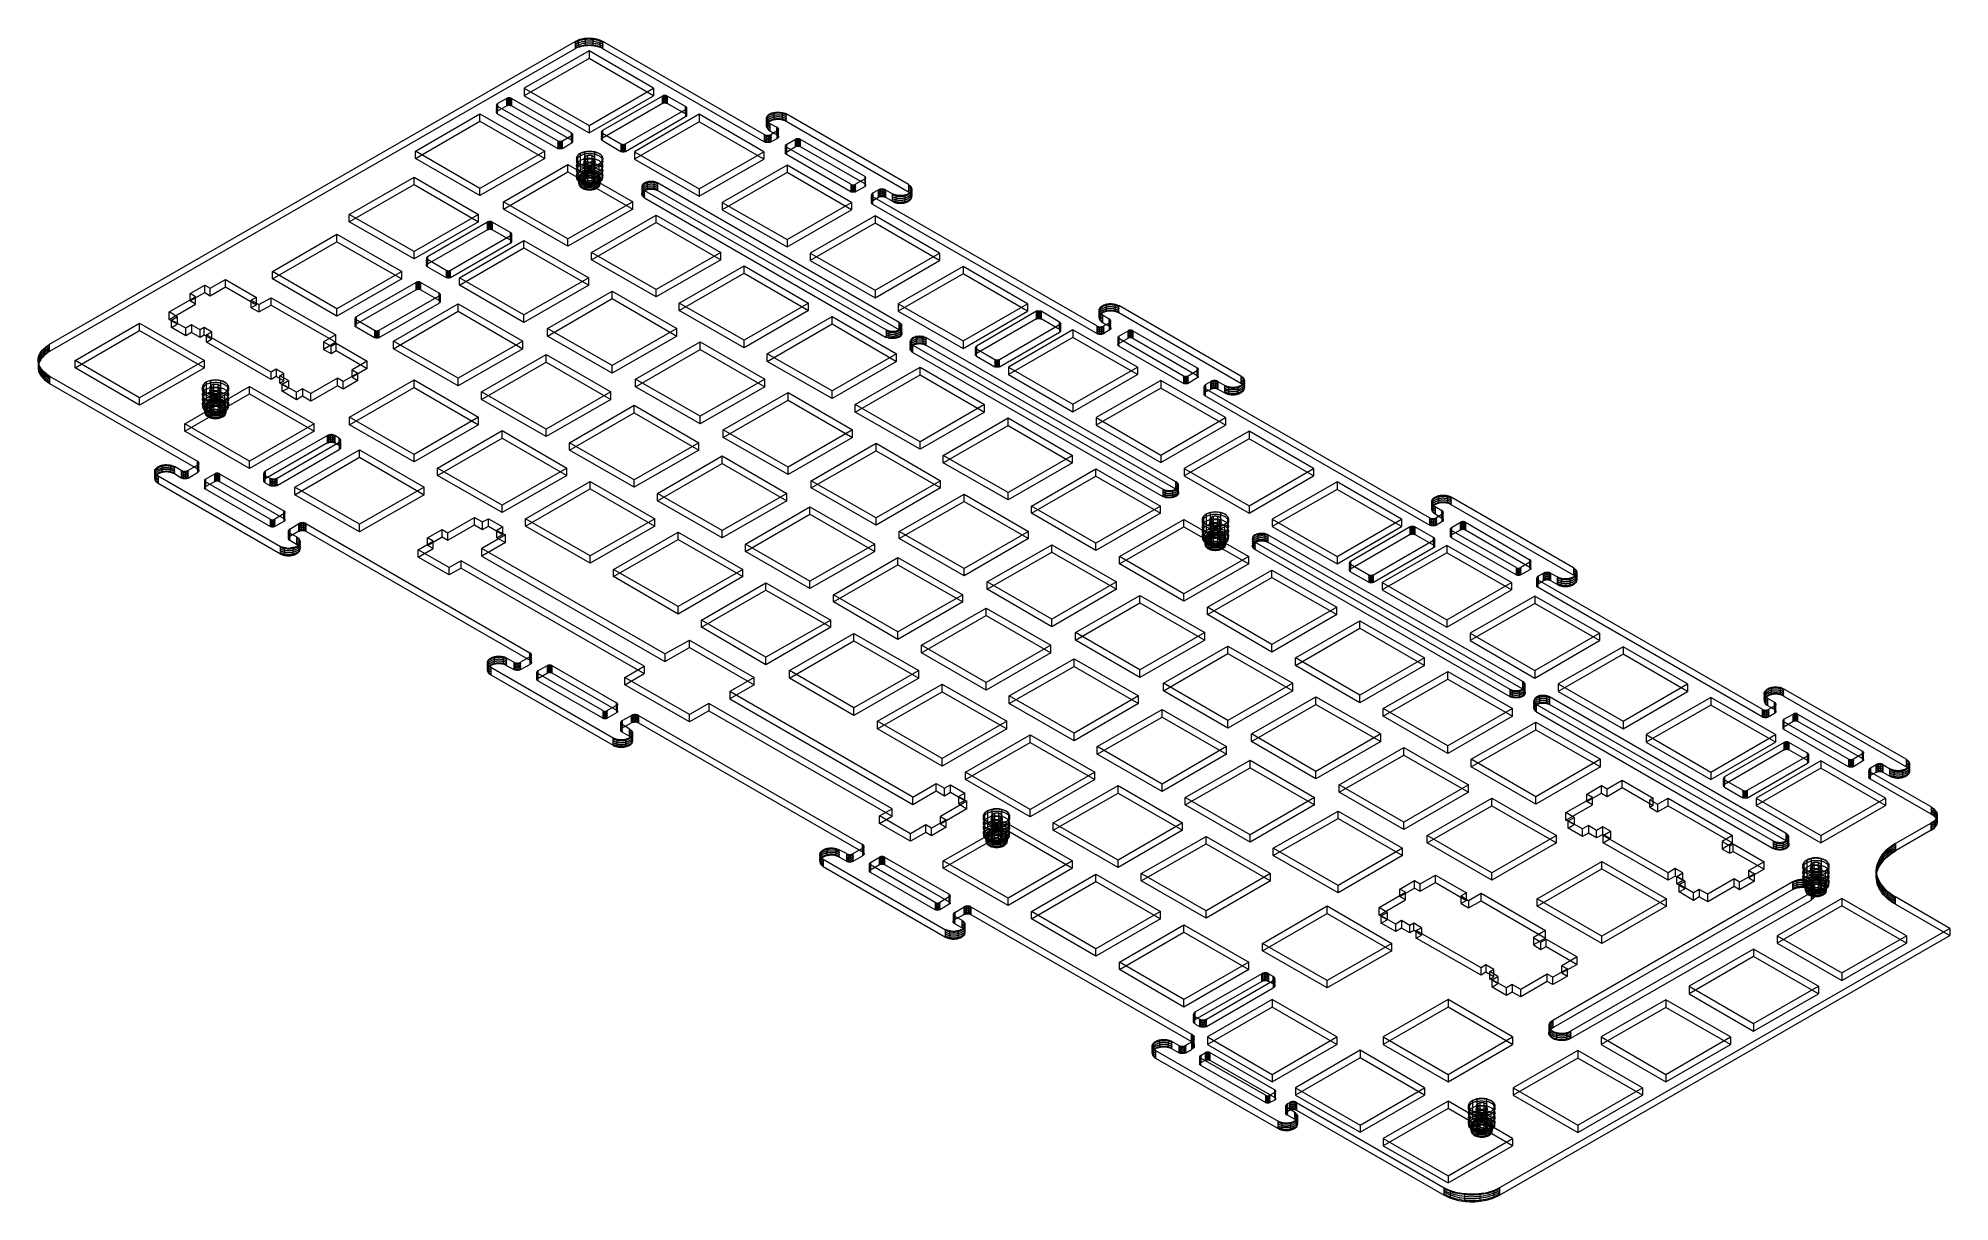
# Model space of a CAD drawing. Header units: millimetres. Extents: x 251 to 1800, y 172 to 1116.
import ezdxf

# ---------------------------------------------------------------- set-up
doc = ezdxf.new("R2010")
doc.units = ezdxf.units.MM

msp = doc.modelspace()

# ---------------------------------------------------------------- linework, layer by layer
at = {"color": 8, "lineweight": 0, "true_color": 0x808080}
for points in [[(259.759732, 867.655322), (685.575034, 1113.005387), (686.346488, 1113.528874), (687.145494, 1113.804393), (687.944501, 1114.052361), (688.715955, 1114.575848), (689.514962, 1114.851367), (690.589487, 1115.126887), (691.360942, 1115.126887), (692.435468, 1115.374854), (693.206922, 1115.650374), (694.281448, 1115.650374), (695.052902, 1115.650374), (696.127428, 1115.650374), (697.174402, 1115.650374), (697.973409, 1115.650374), (699.020382, 1115.650374), (700.067356, 1115.650374), (700.866363, 1115.374854), (701.940889, 1115.374854), (702.712343, 1115.126887), (703.786869, 1114.851367), (704.558323, 1114.575848), (705.35733, 1114.32788), (706.156336, 1114.052361), (706.955342, 1113.528874), (708.002316, 1113.005387)], [(685.575034, 1113.005387), (686.346488, 1113.528874), (687.145494, 1113.804393), (687.944501, 1114.052361), (688.715955, 1114.575848), (689.514962, 1114.851367), (690.589487, 1115.126887), (691.360942, 1115.126887), (692.435468, 1115.374854), (693.206922, 1115.650374), (694.281448, 1115.650374), (695.052902, 1115.650374), (696.127428, 1115.650374), (697.174402, 1115.650374), (697.973409, 1115.650374), (699.020382, 1115.650374), (700.067356, 1115.650374), (700.866363, 1115.374854), (701.940889, 1115.374854), (702.712343, 1115.126887), (703.786869, 1114.851367), (704.558323, 1114.575848), (705.35733, 1114.32788), (706.156336, 1114.052361), (706.955342, 1113.528874), (708.002316, 1113.005387)], [(693.757961, 1115.650374), (693.757961, 1109.588946), (693.757961, 1109.313426)], [(700.067356, 1115.650374), (700.067356, 1109.588946), (700.067356, 1109.313426)], [(685.575034, 1106.943959), (259.759732, 861.593894), (258.437239, 860.794887), (257.390265, 859.995881), (256.067772, 858.948907), (254.993246, 858.149901), (254.221791, 857.102927), (253.147266, 856.055953), (252.623779, 854.981427), (251.852324, 853.934453), (251.301285, 852.887479), (251.053318, 851.840506), (250.777798, 850.518012), (250.529831, 849.443486), (250.529831, 848.396512), (250.529831, 847.349539), (250.777798, 846.027045), (251.053318, 844.980071), (251.576805, 843.933097), (252.100292, 842.858572), (252.899298, 841.811598), (253.698304, 840.764624), (254.469759, 839.71765), (255.544285, 838.643124), (256.591259, 837.87167), (257.913752, 837.072663), (259.759732, 835.75017), (379.610691, 766.704997), (379.858658, 766.429478), (380.134177, 766.18151), (380.409697, 765.905991), (380.409697, 765.658023), (380.657664, 765.658023), (380.657664, 765.382504), (380.657664, 765.134536), (380.657664, 764.859017), (380.657664, 764.583498), (380.409697, 764.583498), (380.409697, 764.33553), (380.409697, 764.060011), (380.134177, 764.060011), (380.134177, 763.812043), (379.858658, 763.812043), (379.858658, 763.536524), (379.610691, 763.536524)], [(259.759732, 867.655322), (685.575034, 1113.005387)], [(685.575034, 1106.943959), (259.759732, 861.593894)], [(696.898883, 1105.373498), (644.384877, 1075.066359)], [(696.898883, 1105.373498), (696.898883, 1099.312071), (644.384877, 1069.004932)], [(685.575034, 1112.206381), (686.346488, 1112.729868), (687.145494, 1113.005387), (687.944501, 1113.528874), (688.715955, 1113.804393), (689.514962, 1114.052361), (690.589487, 1114.32788), (691.360942, 1114.32788), (692.435468, 1114.575848), (693.206922, 1114.851367), (694.281448, 1114.851367), (695.052902, 1114.851367), (696.127428, 1115.126887), (697.174402, 1115.126887), (697.973409, 1114.851367), (699.020382, 1114.851367), (700.067356, 1114.851367), (700.866363, 1114.575848), (701.940889, 1114.575848), (702.712343, 1114.32788), (703.786869, 1114.052361), (704.558323, 1113.804393), (705.35733, 1113.528874), (706.156336, 1113.280906), (706.955342, 1113.005387), (708.002316, 1112.206381), (708.002316, 1111.958413)], [(685.575034, 1110.883887), (686.346488, 1111.159407), (687.145494, 1111.682894), (687.944501, 1111.958413), (688.715955, 1112.206381), (689.514962, 1112.4819), (690.589487, 1112.729868), (691.360942, 1113.005387), (692.435468, 1113.005387), (693.206922, 1113.280906), (694.281448, 1113.280906), (695.052902, 1113.528874), (696.127428, 1113.528874), (697.174402, 1113.528874), (697.973409, 1113.528874), (699.020382, 1113.528874), (700.067356, 1113.280906), (700.866363, 1113.280906), (701.940889, 1113.005387), (702.712343, 1112.729868), (703.786869, 1112.4819), (704.558323, 1112.206381), (705.35733, 1111.958413), (706.156336, 1111.682894), (706.955342, 1111.434926), (708.002316, 1110.883887), (708.002316, 1110.63592)], [(685.575034, 1113.005387), (685.575034, 1106.943959)], [(685.575034, 1113.005387), (685.575034, 1106.943959)], [(685.575034, 1109.313426), (686.346488, 1109.588946), (687.145494, 1110.112433), (687.944501, 1110.3604), (688.715955, 1110.63592), (689.514962, 1110.883887), (690.589487, 1111.159407), (691.360942, 1111.434926), (692.435468, 1111.682894), (693.206922, 1111.682894), (694.281448, 1111.958413), (695.052902, 1111.958413), (696.127428, 1111.958413), (697.174402, 1111.958413), (697.973409, 1111.958413), (699.020382, 1111.958413), (700.067356, 1111.682894), (700.866363, 1111.682894), (701.940889, 1111.434926), (702.712343, 1111.434926), (703.786869, 1111.159407), (704.558323, 1110.883887), (705.35733, 1110.63592), (706.156336, 1110.112433), (706.955342, 1109.836913), (708.002316, 1109.313426), (708.002316, 1109.037907)], [(685.575034, 1107.742966), (686.346488, 1108.266453), (687.145494, 1108.51442), (687.944501, 1108.789939), (688.715955, 1109.037907), (689.514962, 1109.588946), (690.589487, 1109.588946), (691.360942, 1109.836913), (692.435468, 1110.112433), (693.206922, 1110.112433), (694.281448, 1110.3604), (695.052902, 1110.3604), (696.127428, 1110.3604), (697.174402, 1110.3604), (697.973409, 1110.3604), (699.020382, 1110.3604), (700.067356, 1110.3604), (700.866363, 1110.112433), (701.940889, 1110.112433), (702.712343, 1109.836913), (703.786869, 1109.588946), (704.558323, 1109.313426), (705.35733, 1109.037907), (706.156336, 1108.789939), (706.955342, 1108.266453), (708.002316, 1107.742966), (708.002316, 1107.467446)], [(1784.51189, 473.634964), (1785.310896, 473.910484), (1785.834383, 474.433971), (1786.633389, 474.957457), (1787.156876, 475.205425), (1787.432396, 475.756464), (1787.955883, 476.279951), (1788.20385, 476.803438), (1788.754889, 477.326925), (1789.002857, 477.850412), (1789.002857, 478.373899), (1789.278376, 478.897386), (1789.278376, 479.696392), (1789.278376, 480.219879), (1789.278376, 480.743366), (1789.278376, 481.294405), (1789.002857, 481.817892), (1788.754889, 482.341379), (1788.47937, 482.864866), (1788.20385, 483.388352), (1787.680363, 483.911839), (1787.432396, 484.435326), (1786.881357, 484.958813), (1786.35787, 485.509852), (1785.586416, 485.75782), (1784.51189, 486.556826), (1735.414325, 515.017985), (1735.166357, 515.017985), (1734.890838, 515.265952), (1734.615318, 515.265952), (1734.615318, 515.541472), (1734.367351, 515.816991), (1734.367351, 516.064959), (1734.091831, 516.340478), (1734.091831, 516.588446), (1734.367351, 516.863965), (1734.367351, 517.111932), (1734.367351, 517.387452), (1734.615318, 517.387452), (1734.615318, 517.662971), (1734.890838, 517.662971), (1734.890838, 517.910939), (1735.166357, 517.910939), (1735.414325, 518.186458), (1739.905292, 520.803893), (1740.180811, 520.803893), (1740.428779, 521.079412), (1740.704298, 521.079412), (1740.952266, 521.079412), (1741.227785, 521.32738), (1741.503304, 521.32738), (1741.751272, 521.32738), (1742.026791, 521.32738), (1742.274759, 521.32738), (1742.550278, 521.32738), (1742.798246, 521.32738), (1743.073765, 521.32738), (1743.349285, 521.32738), (1743.597252, 521.32738), (1743.872772, 521.32738), (1744.120739, 521.32738), (1744.396259, 521.079412), (1744.644226, 521.079412), (1744.919746, 521.079412), (1744.919746, 520.803893), (1745.195265, 520.803893), (1745.443232, 520.803893), (1750.981173, 517.387452), (1751.532212, 517.111932), (1752.055699, 517.111932), (1752.303667, 516.863965), (1752.827154, 516.588446), (1753.378192, 516.588446), (1753.901679, 516.340478), (1754.425166, 516.340478), (1754.948653, 516.064959), (1755.47214, 516.064959), (1755.995627, 516.064959), (1756.546666, 516.064959), (1757.318121, 515.816991), (1757.869159, 515.816991), (1758.392646, 515.816991), (1758.916133, 516.064959), (1759.43962, 516.064959), (1759.963107, 516.064959), (1760.486594, 516.064959), (1761.037633, 516.340478), (1761.56112, 516.340478), (1762.084607, 516.588446), (1762.608094, 516.863965), (1763.131581, 516.863965), (1763.655068, 517.111932), (1764.178555, 517.387452), (1764.454074, 517.662971), (1764.977561, 517.910939), (1765.253081, 518.186458), (1765.501048, 518.434426), (1765.776567, 518.709945), (1766.052087, 518.957913), (1766.300054, 519.508952), (1766.575574, 519.756919), (1766.575574, 520.032439), (1766.823541, 520.280406), (1766.823541, 520.555926), (1766.823541, 521.079412), (1766.823541, 521.32738), (1766.823541, 521.602899), (1766.823541, 521.878419), (1766.823541, 522.401906), (1766.575574, 522.649873), (1766.300054, 522.925393), (1766.300054, 523.17336), (1766.052087, 523.44888), (1765.776567, 523.972367), (1765.501048, 524.247886), (1764.977561, 524.495854), (1764.729594, 524.771373), (1764.178555, 525.019341), (1664.936451, 582.217177), (1664.660931, 582.492697), (1664.137444, 582.740664), (1663.613957, 582.740664), (1663.090471, 583.016184), (1662.814951, 583.264151), (1662.291464, 583.264151), (1661.767977, 583.539671), (1661.24449, 583.539671), (1660.445484, 583.539671), (1659.921997, 583.787638), (1659.39851, 583.787638), (1658.875023, 583.787638), (1658.323984, 583.787638), (1657.800497, 583.787638), (1657.27701, 583.787638), (1656.478004, 583.539671), (1655.954517, 583.539671), (1655.43103, 583.539671), (1654.907543, 583.264151), (1654.384056, 583.264151), (1653.860569, 583.016184), (1653.30953, 583.016184), (1653.061563, 582.740664), (1652.538076, 582.492697), (1651.987037, 582.217177), (1651.739069, 581.96921), (1651.215582, 581.96921), (1650.940063, 581.69369), (1650.692096, 581.418171), (1650.416576, 580.894684), (1650.141057, 580.646716), (1649.893089, 580.371197), (1649.61757, 580.123229), (1649.61757, 579.84771), (1649.369602, 579.572191), (1649.369602, 579.048704), (1649.094083, 578.800736), (1649.094083, 578.525217), (1649.094083, 578.277249), (1649.369602, 577.72621), (1649.369602, 577.478243), (1649.369602, 577.202723), (1649.61757, 576.954756), (1649.893089, 576.679236), (1649.893089, 576.155749), (1650.141057, 575.907782), (1650.416576, 575.632262), (1650.692096, 575.356743), (1651.215582, 575.108776), (1651.987037, 574.585289), (1657.55253, 571.416815), (1657.800497, 571.416815), (1657.800497, 571.141296), (1658.076017, 571.141296), (1658.076017, 570.893328), (1658.323984, 570.893328), (1658.323984, 570.617809), (1658.599504, 570.369841), (1658.599504, 570.094322), (1658.599504, 569.846354), (1658.599504, 569.570835), (1658.599504, 569.295315), (1658.323984, 569.047348), (1658.323984, 568.771828), (1658.076017, 568.771828), (1658.076017, 568.523861), (1657.800497, 568.523861), (1657.800497, 568.248341), (1657.55253, 568.248341), (1653.061563, 565.603355), (1652.786043, 565.603355), (1652.538076, 565.355387), (1652.262556, 565.355387), (1651.987037, 565.079868), (1651.739069, 565.079868), (1651.46355, 565.079868), (1651.215582, 565.079868), (1650.940063, 564.8319), (1650.692096, 564.8319), (1650.416576, 564.8319), (1650.141057, 564.8319), (1649.893089, 564.8319), (1649.61757, 564.8319), (1649.369602, 565.079868), (1649.094083, 565.079868), (1648.818563, 565.079868), (1648.570596, 565.079868), (1648.295076, 565.079868), (1648.047109, 565.355387), (1647.771589, 565.355387), (1647.523622, 565.603355), (1465.901204, 670.24564), (1465.625685, 670.24564), (1465.625685, 670.521159), (1465.377717, 670.521159), (1465.377717, 670.769127), (1465.102198, 670.769127), (1465.102198, 671.044646), (1464.826678, 671.044646), (1464.826678, 671.292614), (1464.826678, 671.568133), (1464.826678, 671.816101), (1464.826678, 672.09162), (1464.826678, 672.339587), (1464.826678, 672.615107), (1465.102198, 672.615107), (1465.102198, 672.890626), (1465.377717, 673.138594), (1465.625685, 673.414113), (1465.901204, 673.414113), (1470.392171, 676.031548), (1470.640139, 676.031548), (1470.640139, 676.307067), (1470.915658, 676.307067), (1471.163626, 676.307067), (1471.439145, 676.582587), (1471.687112, 676.582587), (1471.962632, 676.582587), (1472.238151, 676.582587), (1472.486119, 676.582587), (1472.761638, 676.830554), (1473.009606, 676.830554), (1473.285125, 676.830554), (1473.560645, 676.830554), (1473.808612, 676.582587), (1474.084132, 676.582587), (1474.332099, 676.582587), (1474.607619, 676.582587), (1474.855586, 676.582587), (1475.131106, 676.307067), (1475.406625, 676.307067), (1475.654592, 676.307067), (1475.930112, 676.031548), (1481.743572, 672.890626), (1481.99154, 672.615107), (1482.515027, 672.339587), (1482.790546, 672.09162), (1483.314033, 672.09162), (1483.83752, 671.816101), (1484.361007, 671.816101), (1484.912046, 671.568133), (1485.435533, 671.568133), (1485.95902, 671.292614), (1486.482507, 671.292614), (1487.281513, 671.292614), (1487.805, 671.292614), (1488.328487, 671.292614), (1488.851974, 671.292614), (1489.375461, 671.292614), (1489.9265, 671.292614), (1490.449987, 671.292614), (1490.973474, 671.568133), (1491.77248, 671.568133), (1492.020447, 671.816101), (1492.543934, 671.816101), (1493.094973, 672.09162), (1493.61846, 672.339587), (1494.141947, 672.339587), (1494.665434, 672.890626), (1495.188921, 673.138594), (1495.464441, 673.414113), (1495.712408, 673.662081), (1495.987928, 673.9376), (1496.263447, 674.185568), (1496.511414, 674.461087), (1496.786934, 674.736607), (1497.034901, 674.984574), (1497.034901, 675.260094), (1497.310421, 675.783581), (1497.310421, 676.031548), (1497.310421, 676.307067), (1497.310421, 676.582587), (1497.310421, 677.106074), (1497.310421, 677.354041), (1497.310421, 677.629561), (1497.034901, 677.877528), (1497.034901, 678.153048), (1496.786934, 678.676535), (1496.511414, 678.952054), (1496.263447, 679.200022), (1495.987928, 679.475541), (1495.712408, 679.723509), (1495.188921, 679.999028), (1494.665434, 680.246996), (1395.395778, 737.444832), (1395.147811, 737.720352), (1394.624324, 737.968319), (1394.100837, 738.243839), (1393.825317, 738.243839), (1393.301831, 738.491806), (1392.778344, 738.767326), (1392.254857, 738.767326), (1391.703818, 738.767326), (1391.180331, 739.042845), (1390.656844, 739.042845), (1389.857838, 739.042845), (1389.334351, 739.042845), (1388.810864, 739.042845), (1388.287377, 739.042845), (1387.76389, 739.042845), (1387.212851, 739.042845), (1386.689364, 739.042845), (1385.917909, 738.767326), (1385.366871, 738.767326), (1384.843384, 738.491806), (1384.595416, 738.491806), (1384.044377, 738.243839), (1383.52089, 737.968319), (1382.997403, 737.968319), (1382.749436, 737.720352), (1382.198397, 737.444832), (1381.950429, 737.196865), (1381.426942, 736.921345), (1381.151423, 736.645826), (1380.903456, 736.397858), (1380.627936, 736.122339), (1380.352417, 735.874371), (1380.104449, 735.350884), (1380.104449, 735.075365), (1379.82893, 734.827397), (1379.82893, 734.551878), (1379.82893, 734.276359), (1379.82893, 733.752872), (1379.82893, 733.504904), (1379.82893, 733.229385), (1379.82893, 732.981417), (1379.82893, 732.430378), (1380.104449, 732.182411), (1380.352417, 731.906891), (1380.627936, 731.658924), (1380.627936, 731.383404), (1380.903456, 731.135437), (1381.426942, 730.859917), (1381.67491, 730.584398), (1382.473916, 730.060911), (1388.011857, 726.64447), (1388.287377, 726.64447), (1388.535344, 726.368951), (1388.810864, 726.120983), (1389.086383, 725.845464), (1389.086383, 725.597496), (1389.086383, 725.321977), (1389.086383, 725.074009), (1389.086383, 724.79849), (1389.086383, 724.52297), (1389.086383, 724.275003), (1388.810864, 724.275003), (1388.810864, 723.999483), (1388.535344, 723.999483), (1388.535344, 723.751516), (1388.287377, 723.751516), (1388.011857, 723.475996), (1383.52089, 720.858562), (1383.272923, 720.858562), (1382.997403, 720.583042), (1382.749436, 720.583042), (1382.473916, 720.583042), (1382.198397, 720.307523), (1381.950429, 720.307523), (1381.67491, 720.307523), (1381.426942, 720.307523), (1381.151423, 720.307523), (1380.903456, 720.307523), (1380.627936, 720.307523), (1380.352417, 720.307523), (1380.104449, 720.307523), (1379.82893, 720.307523), (1379.580962, 720.307523), (1379.305443, 720.307523), (1379.029923, 720.583042), (1378.781956, 720.583042), (1378.506436, 720.583042), (1378.258469, 720.858562), (1377.982949, 720.858562), (1196.360532, 825.473295), (1196.360532, 825.748814), (1196.112564, 825.748814), (1195.837045, 825.996782), (1195.561525, 825.996782), (1195.561525, 826.272301), (1195.313558, 826.520269), (1195.313558, 826.795788), (1195.313558, 827.043756), (1195.313558, 827.319275), (1195.313558, 827.594794), (1195.313558, 827.842762), (1195.561525, 827.842762), (1195.561525, 828.118281), (1195.837045, 828.366249), (1196.112564, 828.641768), (1196.360532, 828.889736), (1200.851499, 831.259203), (1201.127018, 831.534723), (1201.374986, 831.534723), (1201.650505, 831.810242), (1201.898473, 831.810242), (1202.173992, 831.810242), (1202.449511, 831.810242), (1202.449511, 832.058209), (1202.697479, 832.058209), (1202.972998, 832.058209), (1203.220966, 832.058209), (1203.496485, 832.058209), (1203.744453, 832.058209), (1204.019972, 832.058209), (1204.295492, 832.058209), (1204.543459, 832.058209), (1204.818979, 832.058209), (1205.066946, 832.058209), (1205.066946, 831.810242), (1205.342466, 831.810242), (1205.617985, 831.810242), (1205.865953, 831.810242), (1206.141472, 831.534723), (1206.389439, 831.259203), (1212.2029, 828.118281), (1212.478419, 827.842762), (1213.001906, 827.594794), (1213.525393, 827.594794), (1214.04888, 827.319275), (1214.324399, 827.043756), (1214.847886, 827.043756), (1215.371373, 826.795788), (1215.89486, 826.795788), (1216.418347, 826.795788), (1217.217354, 826.520269), (1217.740841, 826.520269), (1218.264327, 826.520269), (1218.815366, 826.520269), (1219.338853, 826.520269), (1219.86234, 826.520269), (1220.385827, 826.795788), (1221.184834, 826.795788), (1221.708321, 826.795788), (1222.231807, 827.043756), (1222.755294, 827.043756), (1223.306333, 827.319275), (1223.554301, 827.319275), (1224.077788, 827.594794), (1224.601275, 827.842762), (1225.152314, 828.118281), (1225.675801, 828.366249), (1225.923768, 828.641768), (1226.199287, 828.889736), (1226.722774, 829.165255), (1226.998294, 829.440775), (1227.246261, 829.688742), (1227.246261, 829.964262), (1227.521781, 830.487749), (1227.769748, 830.735716), (1227.769748, 831.011236), (1227.769748, 831.259203), (1228.045268, 831.810242), (1228.045268, 832.058209), (1228.045268, 832.333729), (1227.769748, 832.581696), (1227.769748, 832.857216), (1227.521781, 833.380703), (1227.521781, 833.656222), (1227.246261, 833.90419), (1226.998294, 834.179709), (1226.722774, 834.427677), (1226.447255, 834.703196), (1226.199287, 834.951164), (1225.923768, 835.226683), (1225.152314, 835.75017), (1126.158177, 892.948007), (1125.607138, 893.195974), (1125.083651, 893.195974), (1124.835684, 893.471494), (1124.312197, 893.719461), (1123.761158, 893.719461), (1123.237671, 893.994981), (1122.714184, 893.994981), (1122.190697, 894.2705), (1121.66721, 894.2705), (1121.143723, 894.2705), (1120.592684, 894.518467), (1119.82123, 894.518467), (1119.270191, 894.518467), (1118.746704, 894.518467), (1118.223217, 894.2705), (1117.69973, 894.2705), (1117.176243, 894.2705), (1116.652756, 894.2705), (1116.129269, 893.994981), (1115.578231, 893.994981), (1115.054744, 893.719461), (1114.531257, 893.471494), (1114.00777, 893.471494), (1113.484283, 893.195974), (1113.208763, 892.948007), (1112.685276, 892.672487), (1112.409757, 892.42452), (1111.88627, 892.149), (1111.638303, 891.901033), (1111.362783, 891.625513), (1111.087264, 891.349994), (1110.839296, 891.102026), (1110.839296, 890.826507), (1110.563777, 890.578539), (1110.315809, 890.055052), (1110.315809, 889.779533), (1110.315809, 889.504014), (1110.315809, 889.256046), (1110.315809, 888.732559), (1110.315809, 888.45704), (1110.315809, 888.209072), (1110.563777, 887.933553), (1110.563777, 887.658033), (1110.839296, 887.134546), (1111.087264, 886.886579), (1111.362783, 886.611059), (1111.638303, 886.363092), (1111.88627, 886.087572), (1112.161789, 885.839605), (1112.960796, 885.288566), (1118.498737, 882.147644), (1118.746704, 881.872125), (1119.022224, 881.872125), (1119.270191, 881.596606), (1119.270191, 881.348638), (1119.545711, 881.348638), (1119.545711, 881.073119), (1119.545711, 880.825151), (1119.82123, 880.825151), (1119.82123, 880.549632), (1119.82123, 880.301664), (1119.82123, 880.026145), (1119.545711, 880.026145), (1119.545711, 879.778177), (1119.545711, 879.502658), (1119.270191, 879.502658), (1119.270191, 879.227138), (1119.022224, 879.227138), (1118.746704, 878.979171), (1118.498737, 878.979171), (1114.00777, 876.334184), (1114.00777, 876.086217), (1113.73225, 876.086217), (1113.484283, 876.086217), (1113.208763, 875.810697), (1112.960796, 875.810697), (1112.685276, 875.810697), (1112.409757, 875.810697), (1112.161789, 875.535178), (1111.88627, 875.535178), (1111.638303, 875.535178), (1111.362783, 875.535178), (1111.087264, 875.535178), (1110.839296, 875.535178), (1110.563777, 875.535178), (1110.315809, 875.535178), (1110.04029, 875.810697), (1109.792322, 875.810697), (1109.516803, 875.810697), (1109.241283, 875.810697), (1109.241283, 876.086217), (1108.993316, 876.086217), (1108.717796, 876.086217), (1108.469829, 876.334184), (926.847411, 980.976469), (926.571892, 981.224437), (926.323924, 981.224437), (926.323924, 981.499956), (926.048405, 981.499956), (926.048405, 981.747924), (925.772885, 982.023443), (925.772885, 982.271411), (925.772885, 982.54693), (925.772885, 982.822449), (925.772885, 983.070417), (926.048405, 983.345936), (926.048405, 983.593904), (926.323924, 983.593904), (926.323924, 983.869423), (926.571892, 983.869423), (926.847411, 984.117391), (931.338378, 986.762377), (931.586346, 986.762377), (931.861865, 987.037897), (932.109832, 987.037897), (932.385352, 987.037897), (932.660871, 987.285864), (932.908839, 987.285864), (933.184358, 987.285864), (933.432326, 987.285864), (933.707845, 987.285864), (933.955813, 987.285864), (934.231332, 987.285864), (934.506852, 987.285864), (934.754819, 987.285864), (935.030339, 987.285864), (935.278306, 987.285864), (935.553826, 987.285864), (935.829345, 987.285864), (936.077312, 987.285864), (936.077312, 987.037897), (936.352832, 987.037897), (936.600799, 987.037897), (936.876319, 986.762377), (937.124286, 986.762377), (942.689779, 983.593904), (942.937747, 983.345936), (943.461234, 983.070417), (944.012272, 982.822449), (944.535759, 982.54693), (945.059246, 982.54693), (945.582733, 982.271411), (946.10622, 982.271411), (946.629707, 982.023443), (947.180746, 982.023443), (947.704233, 982.023443), (948.22772, 982.023443), (948.751207, 982.023443), (949.274694, 982.023443), (949.798181, 982.023443), (950.597187, 982.023443), (951.120674, 982.023443), (951.644161, 982.023443), (952.1952, 982.271411), (952.718687, 982.271411), (953.242174, 982.54693), (953.765661, 982.54693), (954.289148, 982.822449), (954.564667, 983.070417), (955.088154, 983.070417), (955.887161, 983.593904), (956.135128, 983.593904), (956.410647, 983.869423), (956.934134, 984.117391), (957.209654, 984.39291), (957.457621, 984.916397), (957.733141, 985.191917), (957.981108, 985.439884), (957.981108, 985.715404), (958.256628, 985.963371), (958.256628, 986.238891), (958.532147, 986.762377), (958.532147, 987.037897), (958.532147, 987.285864), (958.532147, 987.561384), (958.256628, 988.084871), (958.256628, 988.36039), (958.256628, 988.608358), (957.981108, 988.883877), (957.733141, 989.131845), (957.457621, 989.655332), (957.209654, 989.930851), (956.934134, 990.178819), (956.658615, 990.454338), (956.410647, 990.729857), (955.887161, 990.977825), (856.617505, 1048.175662), (856.094018, 1048.423629), (855.818498, 1048.699149), (855.295011, 1048.974668), (854.771524, 1048.974668), (854.248037, 1049.222636), (853.724551, 1049.222636), (853.201064, 1049.498155), (852.650025, 1049.498155), (852.126538, 1049.746122), (851.603051, 1049.746122), (851.079564, 1049.746122), (850.556077, 1049.746122), (849.757071, 1049.746122), (849.233584, 1049.746122), (848.710097, 1049.746122), (848.18661, 1049.746122), (847.635571, 1049.498155), (847.112084, 1049.498155), (846.588597, 1049.498155), (846.06511, 1049.222636), (845.541623, 1049.222636), (845.018136, 1048.974668), (844.467097, 1048.699149), (844.21913, 1048.423629), (843.695643, 1048.423629), (843.172156, 1048.175662), (842.896636, 1047.900142), (842.621117, 1047.652175), (842.09763, 1047.376655), (841.849662, 1047.128688), (841.574143, 1046.853168), (841.298624, 1046.329681), (841.298624, 1046.054162), (841.050656, 1045.806194), (841.050656, 1045.530675), (840.775137, 1045.282708), (840.775137, 1044.759221), (840.775137, 1044.483701), (840.775137, 1044.208182), (840.775137, 1043.960214), (840.775137, 1043.436727), (841.050656, 1043.161208), (841.050656, 1042.91324), (841.298624, 1042.637721), (841.574143, 1042.362201), (841.849662, 1041.838714), (842.09763, 1041.590747), (842.373149, 1041.315227), (842.621117, 1041.06726), (843.420123, 1040.516221), (848.958064, 1037.375299), (849.233584, 1037.375299), (849.481551, 1037.09978), (849.757071, 1037.09978), (849.757071, 1036.851812), (850.03259, 1036.851812), (850.03259, 1036.576293), (850.03259, 1036.300774), (850.280557, 1036.300774), (850.280557, 1036.052806), (850.280557, 1035.777287), (850.280557, 1035.529319), (850.280557, 1035.2538), (850.03259, 1035.2538), (850.03259, 1035.005832), (849.757071, 1034.730313), (849.481551, 1034.454793), (849.233584, 1034.454793), (848.958064, 1034.206826), (844.467097, 1031.561839), (844.21913, 1031.313872), (843.94361, 1031.313872), (843.695643, 1031.313872), (843.420123, 1031.038352), (843.172156, 1031.038352), (842.896636, 1031.038352), (842.621117, 1031.038352), (842.373149, 1031.038352), (842.09763, 1031.038352), (841.849662, 1031.038352), (841.574143, 1031.038352), (841.298624, 1031.038352), (841.050656, 1031.038352), (840.775137, 1031.038352), (840.527169, 1031.038352), (840.25165, 1031.038352), (840.003682, 1031.038352), (839.728163, 1031.313872), (839.452643, 1031.313872), (839.204676, 1031.561839), (838.929156, 1031.561839), (708.002316, 1106.943959), (707.478829, 1107.467446), (706.679823, 1107.742966), (705.880817, 1107.990933), (705.109362, 1108.51442), (704.034836, 1108.789939), (703.23583, 1109.037907), (702.464376, 1109.037907), (701.38985, 1109.313426), (700.618395, 1109.588946), (699.543869, 1109.588946), (698.496896, 1109.588946), (697.697889, 1109.836913), (696.650915, 1109.836913), (695.603941, 1109.588946), (694.804935, 1109.588946), (693.757961, 1109.588946), (692.683435, 1109.313426), (691.884429, 1109.313426), (690.837455, 1109.037907), (690.038449, 1108.789939), (689.266994, 1108.51442), (688.192468, 1108.266453), (687.421014, 1107.990933), (686.622008, 1107.742966), (685.575034, 1106.943959)], [(708.002316, 1106.943959), (707.478829, 1107.467446), (706.679823, 1107.742966), (705.880817, 1107.990933), (705.109362, 1108.51442), (704.034836, 1108.789939), (703.23583, 1109.037907), (702.464376, 1109.037907), (701.38985, 1109.313426), (700.618395, 1109.588946), (699.543869, 1109.588946), (698.496896, 1109.588946), (697.697889, 1109.836913), (696.650915, 1109.836913), (695.603941, 1109.588946), (694.804935, 1109.588946), (693.757961, 1109.588946), (692.683435, 1109.313426), (691.884429, 1109.313426), (690.837455, 1109.037907), (690.038449, 1108.789939), (689.266994, 1108.51442), (688.192468, 1108.266453), (687.421014, 1107.990933), (686.622008, 1107.742966), (685.575034, 1106.943959)], [(687.944501, 1114.32788), (687.944501, 1108.266453), (687.944501, 1107.990933)], [(749.192473, 1075.066359), (696.898883, 1105.373498)], [(696.898883, 1105.373498), (696.898883, 1099.312071)], [(705.632849, 1114.32788), (705.632849, 1108.266453), (705.632849, 1107.990933)], [(838.929156, 1037.623267), (708.002316, 1113.005387)], [(708.002316, 1106.943959), (708.002316, 1113.005387)], [(838.929156, 1037.623267), (708.002316, 1113.005387)], [(708.002316, 1106.943959), (708.002316, 1113.005387)], [(838.929156, 1031.561839), (708.002316, 1106.943959)], [(696.898883, 1099.312071), (644.384877, 1069.004932)], [(749.192473, 1069.004932), (696.898883, 1099.312071)], [(749.192473, 1075.066359), (749.192473, 1069.004932), (696.898883, 1099.312071)], [(644.384877, 1075.066359), (644.384877, 1069.004932)], [(644.384877, 1075.066359), (696.898883, 1045.007188)], [(644.384877, 1075.066359), (644.384877, 1069.004932), (696.898883, 1038.94576)], [(644.384877, 1069.004932), (696.898883, 1038.94576)], [(696.898883, 1045.007188), (749.192473, 1075.066359)], [(696.898883, 1038.94576), (749.192473, 1069.004932)], [(696.898883, 1045.007188), (696.898883, 1038.94576), (749.192473, 1069.004932)], [(749.192473, 1075.066359), (749.192473, 1069.004932)], [(760.268355, 1068.729412), (759.992836, 1069.004932), (759.744868, 1069.004932), (759.469349, 1069.004932), (759.469349, 1069.252899), (759.221381, 1069.252899), (758.945862, 1069.252899), (758.697894, 1069.252899), (758.422375, 1069.252899), (758.146855, 1069.252899), (757.898888, 1069.252899), (757.623368, 1069.252899), (757.375401, 1069.252899), (757.099881, 1069.252899), (757.099881, 1069.004932), (756.824362, 1069.004932), (756.576394, 1069.004932), (756.300875, 1068.729412)], [(756.824362, 1069.004932), (756.824362, 1062.943504), (756.824362, 1062.667984)], [(757.898888, 1069.252899), (757.898888, 1063.191471), (757.898888, 1062.943504)], [(758.697894, 1069.252899), (758.697894, 1063.191471), (758.697894, 1062.943504)], [(759.744868, 1069.004932), (759.744868, 1062.943504), (759.744868, 1062.667984)], [(556.218654, 1024.177918), (608.484693, 1054.485057)], [(556.218654, 1024.177918), (608.484693, 1054.485057)], [(608.484693, 1054.485057), (660.998699, 1024.177918)], [(608.484693, 1054.485057), (660.998699, 1024.177918)], [(608.484693, 1048.423629), (608.484693, 1054.485057)], [(608.484693, 1048.423629), (608.484693, 1054.485057)], [(622.729048, 1062.667984), (622.481081, 1062.392465), (622.205561, 1062.144497), (622.205561, 1061.868978), (621.930042, 1061.868978), (621.930042, 1061.621011), (621.930042, 1061.345491), (622.205561, 1061.097524), (622.205561, 1060.822004), (622.481081, 1060.822004), (622.481081, 1060.546485), (622.729048, 1060.546485)], [(621.930042, 1061.868978), (621.930042, 1055.80755), (621.930042, 1055.559583)], [(622.729048, 1059.77503), (622.481081, 1059.77503), (622.481081, 1060.022998), (622.205561, 1060.022998), (622.205561, 1060.298517), (621.930042, 1060.546485), (621.930042, 1060.822004), (621.930042, 1061.097524), (622.205561, 1061.097524), (622.205561, 1061.345491), (622.481081, 1061.621011), (622.729048, 1061.868978), (622.729048, 1061.621011)], [(621.930042, 1061.345491), (621.930042, 1055.284063), (621.930042, 1055.036096)], [(622.729048, 1058.177017), (622.481081, 1058.452537), (622.205561, 1058.452537), (622.205561, 1058.700504), (622.205561, 1058.976024), (621.930042, 1058.976024), (621.930042, 1059.251543), (621.930042, 1059.499511), (622.205561, 1059.77503), (622.205561, 1060.022998), (622.481081, 1060.022998), (622.729048, 1060.298517), (622.729048, 1060.022998)], [(622.729048, 1056.606557), (622.729048, 1056.882076), (622.481081, 1056.882076), (622.205561, 1057.130044), (622.205561, 1057.405563), (621.930042, 1057.405563), (621.930042, 1057.653531), (621.930042, 1057.92905), (621.930042, 1058.177017), (622.205561, 1058.177017), (622.205561, 1058.452537), (622.481081, 1058.452537), (622.481081, 1058.700504), (622.729048, 1058.700504), (622.729048, 1058.452537)], [(622.729048, 1055.284063), (622.481081, 1055.284063), (622.481081, 1055.559583), (622.205561, 1055.559583), (622.205561, 1055.80755), (621.930042, 1056.08307), (621.930042, 1056.331037), (621.930042, 1056.606557), (622.205561, 1056.606557), (622.205561, 1056.882076), (622.481081, 1056.882076), (622.481081, 1057.130044), (622.729048, 1057.130044), (622.729048, 1057.405563), (622.729048, 1057.130044)], [(622.729048, 1054.485057), (622.481081, 1054.485057), (622.481081, 1054.760576), (622.205561, 1054.760576), (622.205561, 1055.036096), (621.930042, 1055.284063), (621.930042, 1055.559583), (621.930042, 1055.80755), (622.205561, 1055.80755), (622.205561, 1056.08307), (622.481081, 1056.331037), (622.729048, 1056.331037), (622.729048, 1056.606557)], [(622.729048, 1054.485057), (622.481081, 1054.485057), (622.481081, 1054.760576), (622.205561, 1054.760576), (622.205561, 1055.036096), (621.930042, 1055.284063), (621.930042, 1055.559583), (621.930042, 1055.80755), (622.205561, 1055.80755), (622.205561, 1056.08307), (622.481081, 1056.331037), (622.729048, 1056.331037), (622.729048, 1056.606557)], [(622.481081, 1062.392465), (622.481081, 1056.331037), (622.481081, 1056.08307)], [(622.481081, 1060.546485), (622.481081, 1054.760576), (622.481081, 1054.485057)], [(630.388489, 1066.883432), (622.729048, 1062.667984)], [(622.729048, 1062.667984), (622.729048, 1056.606557)], [(622.729048, 1062.667984), (622.729048, 1056.606557)], [(630.388489, 1060.822004), (622.729048, 1056.606557)], [(630.388489, 1060.822004), (622.729048, 1056.606557)], [(622.729048, 1060.546485), (671.578646, 1032.360846)], [(622.729048, 1054.485057), (622.729048, 1060.546485)], [(622.729048, 1054.485057), (622.729048, 1060.546485)], [(622.729048, 1054.485057), (671.578646, 1026.299418)], [(622.729048, 1054.485057), (671.578646, 1026.299418)], [(634.080449, 1066.883432), (633.832482, 1066.883432), (633.832482, 1067.158951), (633.556962, 1067.158951), (633.281443, 1067.158951), (633.033476, 1067.158951), (633.033476, 1067.406919), (632.757956, 1067.406919), (632.509989, 1067.406919), (632.234469, 1067.406919), (631.986502, 1067.406919), (631.710982, 1067.406919), (631.435463, 1067.406919), (631.187495, 1067.406919), (631.187495, 1067.158951), (630.911976, 1067.158951), (630.664008, 1067.158951), (630.388489, 1067.158951), (630.388489, 1066.883432)], [(630.388489, 1060.822004), (630.388489, 1066.883432)], [(630.388489, 1060.822004), (630.388489, 1066.883432)], [(630.388489, 1066.084426), (630.388489, 1066.359945), (630.664008, 1066.359945), (630.911976, 1066.359945), (631.187495, 1066.359945), (631.187495, 1066.607913), (631.435463, 1066.607913), (631.710982, 1066.607913), (631.986502, 1066.607913), (632.234469, 1066.607913), (632.509989, 1066.607913), (632.757956, 1066.607913), (633.033476, 1066.607913), (633.281443, 1066.359945), (633.556962, 1066.359945), (633.832482, 1066.359945), (634.080449, 1066.084426), (634.080449, 1065.836458)], [(630.388489, 1064.761932), (630.664008, 1064.761932), (630.911976, 1064.761932), (630.911976, 1065.037452), (631.187495, 1065.037452), (631.435463, 1065.037452), (631.710982, 1065.037452), (631.986502, 1065.037452), (632.234469, 1065.037452), (632.509989, 1065.037452), (632.757956, 1065.037452), (633.033476, 1065.037452), (633.281443, 1065.037452), (633.556962, 1065.037452), (633.556962, 1064.761932), (633.832482, 1064.761932), (634.080449, 1064.761932), (634.080449, 1064.513965)], [(630.388489, 1063.191471), (630.664008, 1063.466991), (630.911976, 1063.466991), (631.187495, 1063.466991), (631.435463, 1063.466991), (631.710982, 1063.466991), (631.986502, 1063.466991), (631.986502, 1063.714958), (632.234469, 1063.714958), (632.234469, 1063.466991), (632.509989, 1063.466991), (632.757956, 1063.466991), (633.033476, 1063.466991), (633.281443, 1063.466991), (633.556962, 1063.466991), (633.832482, 1063.191471), (634.080449, 1063.191471), (634.080449, 1062.943504)], [(630.388489, 1061.621011), (630.388489, 1061.868978), (630.664008, 1061.868978), (630.911976, 1061.868978), (631.187495, 1061.868978), (631.435463, 1062.144497), (631.710982, 1062.144497), (631.986502, 1062.144497), (632.234469, 1062.144497), (632.509989, 1062.144497), (632.757956, 1062.144497), (633.033476, 1061.868978), (633.281443, 1061.868978), (633.556962, 1061.868978), (633.832482, 1061.868978), (633.832482, 1061.621011), (634.080449, 1061.621011), (634.080449, 1061.345491)], [(630.388489, 1060.822004), (630.388489, 1061.097524), (630.664008, 1061.097524), (630.911976, 1061.097524), (631.187495, 1061.097524), (631.187495, 1061.345491), (631.435463, 1061.345491), (631.710982, 1061.345491), (631.986502, 1061.345491), (632.234469, 1061.345491), (632.509989, 1061.345491), (632.757956, 1061.345491), (633.033476, 1061.345491), (633.033476, 1061.097524), (633.281443, 1061.097524), (633.556962, 1061.097524), (633.832482, 1061.097524), (634.080449, 1060.822004)], [(630.388489, 1060.822004), (630.388489, 1061.097524), (630.664008, 1061.097524), (630.911976, 1061.097524), (631.187495, 1061.097524), (631.187495, 1061.345491), (631.435463, 1061.345491), (631.710982, 1061.345491), (631.986502, 1061.345491), (632.234469, 1061.345491), (632.509989, 1061.345491), (632.757956, 1061.345491), (633.033476, 1061.345491), (633.033476, 1061.097524), (633.281443, 1061.097524), (633.556962, 1061.097524), (633.832482, 1061.097524), (634.080449, 1060.822004)], [(630.664008, 1067.158951), (630.664008, 1061.097524), (630.664008, 1060.822004)], [(631.710982, 1067.406919), (631.710982, 1061.345491), (631.710982, 1061.097524)], [(632.757956, 1067.406919), (632.757956, 1061.345491), (632.757956, 1061.097524)], [(633.556962, 1067.158951), (633.556962, 1061.097524), (633.556962, 1060.822004)], [(634.080449, 1066.883432), (634.080449, 1060.822004)], [(634.080449, 1066.883432), (634.080449, 1060.822004)], [(682.654527, 1038.94576), (634.080449, 1066.883432)], [(682.654527, 1032.884332), (634.080449, 1060.822004)], [(682.654527, 1032.884332), (634.080449, 1060.822004)], [(756.300875, 1068.729412), (707.726797, 1040.791741)], [(756.300875, 1062.667984), (707.726797, 1034.730313)], [(756.300875, 1062.667984), (707.726797, 1034.730313)], [(726.489671, 1029.991378), (775.063749, 1057.92905)], [(786.139631, 1053.96157), (733.598073, 1023.654431)], [(786.139631, 1053.96157), (786.139631, 1047.900142), (733.598073, 1017.593003)], [(756.300875, 1062.667984), (756.300875, 1068.729412)], [(756.300875, 1062.667984), (756.300875, 1068.729412)], [(756.300875, 1068.205925), (756.576394, 1068.205925), (756.824362, 1068.205925), (757.099881, 1068.453893), (757.375401, 1068.453893), (757.623368, 1068.453893), (757.898888, 1068.453893), (758.146855, 1068.453893), (758.422375, 1068.453893), (758.697894, 1068.453893), (758.945862, 1068.453893), (759.221381, 1068.453893), (759.469349, 1068.453893), (759.469349, 1068.205925), (759.744868, 1068.205925), (759.992836, 1068.205925), (760.268355, 1068.205925), (760.268355, 1067.930406)], [(756.300875, 1066.607913), (756.576394, 1066.607913), (756.824362, 1066.607913), (756.824362, 1066.883432), (757.099881, 1066.883432), (757.375401, 1066.883432), (757.623368, 1066.883432), (757.898888, 1066.883432), (758.146855, 1066.883432), (758.422375, 1066.883432), (758.697894, 1066.883432), (758.945862, 1066.883432), (759.221381, 1066.883432), (759.469349, 1066.883432), (759.744868, 1066.883432), (759.744868, 1066.607913), (759.992836, 1066.607913), (760.268355, 1066.607913), (760.268355, 1066.359945)], [(756.300875, 1065.037452), (756.576394, 1065.037452), (756.576394, 1065.312971), (756.824362, 1065.312971), (757.099881, 1065.312971), (757.375401, 1065.312971), (757.623368, 1065.560939), (757.898888, 1065.560939), (758.146855, 1065.560939), (758.422375, 1065.560939), (758.697894, 1065.560939), (758.945862, 1065.560939), (759.221381, 1065.312971), (759.469349, 1065.312971), (759.744868, 1065.312971), (759.992836, 1065.037452), (760.268355, 1065.037452), (760.268355, 1064.761932)], [(756.300875, 1063.466991), (756.576394, 1063.714958), (756.824362, 1063.714958), (757.099881, 1063.714958), (757.099881, 1063.990478), (757.375401, 1063.990478), (757.623368, 1063.990478), (757.898888, 1063.990478), (758.146855, 1063.990478), (758.422375, 1063.990478), (758.697894, 1063.990478), (758.945862, 1063.990478), (759.221381, 1063.990478), (759.469349, 1063.714958), (759.744868, 1063.714958), (759.992836, 1063.714958), (760.268355, 1063.466991), (760.268355, 1063.191471)], [(756.300875, 1062.667984), (756.576394, 1062.943504), (756.824362, 1062.943504), (757.099881, 1063.191471), (757.375401, 1063.191471), (757.623368, 1063.191471), (757.898888, 1063.191471), (758.146855, 1063.191471), (758.422375, 1063.191471), (758.697894, 1063.191471), (758.945862, 1063.191471), (759.221381, 1063.191471), (759.469349, 1063.191471), (759.469349, 1062.943504), (759.744868, 1062.943504), (759.992836, 1062.943504), (760.268355, 1062.667984)], [(756.300875, 1062.667984), (756.576394, 1062.943504), (756.824362, 1062.943504), (757.099881, 1063.191471), (757.375401, 1063.191471), (757.623368, 1063.191471), (757.898888, 1063.191471), (758.146855, 1063.191471), (758.422375, 1063.191471), (758.697894, 1063.191471), (758.945862, 1063.191471), (759.221381, 1063.191471), (759.469349, 1063.191471), (759.469349, 1062.943504), (759.744868, 1062.943504), (759.992836, 1062.943504), (760.268355, 1062.667984)], [(760.268355, 1068.729412), (760.268355, 1062.667984)], [(760.268355, 1068.729412), (760.268355, 1062.667984)], [(775.063749, 1060.298517), (760.268355, 1068.729412)], [(775.063749, 1054.237089), (760.268355, 1062.667984)], [(775.063749, 1054.237089), (760.268355, 1062.667984)], [(775.063749, 1054.237089), (775.063749, 1060.298517)], [(775.063749, 1054.237089), (775.063749, 1060.298517)], [(775.063749, 1057.92905), (775.311717, 1058.177017), (775.587236, 1058.452537), (775.835204, 1058.700504), (775.835204, 1058.976024), (775.835204, 1059.251543), (775.835204, 1059.499511), (775.835204, 1059.77503), (775.587236, 1059.77503), (775.587236, 1060.022998), (775.311717, 1060.022998), (775.063749, 1060.298517)], [(775.063749, 1059.499511), (775.311717, 1059.499511), (775.311717, 1059.251543), (775.587236, 1059.251543), (775.587236, 1058.976024), (775.835204, 1058.976024), (775.835204, 1058.700504), (775.835204, 1058.452537), (775.835204, 1058.177017), (775.835204, 1057.92905), (775.587236, 1057.653531), (775.311717, 1057.405563), (775.063749, 1057.405563), (775.063749, 1057.130044)], [(775.063749, 1057.92905), (775.311717, 1057.92905), (775.311717, 1057.653531), (775.587236, 1057.653531), (775.587236, 1057.405563), (775.835204, 1057.405563), (775.835204, 1057.130044), (775.835204, 1056.882076), (775.835204, 1056.606557), (775.835204, 1056.331037), (775.587236, 1056.08307), (775.311717, 1056.08307), (775.311717, 1055.80755), (775.063749, 1055.80755), (775.063749, 1055.559583)], [(775.063749, 1057.92905), (775.063749, 1052.11559)], [(775.063749, 1057.92905), (775.063749, 1052.11559)], [(775.063749, 1056.331037), (775.311717, 1056.331037), (775.311717, 1056.08307), (775.587236, 1056.08307), (775.835204, 1055.80755), (775.835204, 1055.559583), (775.835204, 1055.284063), (775.835204, 1055.036096), (775.835204, 1054.760576), (775.587236, 1054.760576), (775.587236, 1054.485057), (775.311717, 1054.485057), (775.063749, 1054.237089), (775.063749, 1053.96157)], [(775.063749, 1055.036096), (775.311717, 1054.760576), (775.587236, 1054.485057), (775.835204, 1054.485057), (775.835204, 1054.237089), (775.835204, 1053.96157), (775.835204, 1053.713603), (775.835204, 1053.438083), (775.835204, 1053.190116), (775.587236, 1053.190116), (775.587236, 1052.914596), (775.311717, 1052.914596), (775.063749, 1052.639077), (775.063749, 1052.391109)], [(775.063749, 1054.237089), (775.311717, 1053.96157), (775.587236, 1053.96157), (775.587236, 1053.713603), (775.835204, 1053.713603), (775.835204, 1053.438083), (775.835204, 1053.190116), (775.835204, 1052.914596), (775.835204, 1052.639077), (775.835204, 1052.391109), (775.587236, 1052.391109), (775.311717, 1052.11559), (775.063749, 1052.11559)], [(775.063749, 1054.237089), (775.311717, 1053.96157), (775.587236, 1053.96157), (775.587236, 1053.713603), (775.835204, 1053.713603), (775.835204, 1053.438083), (775.835204, 1053.190116), (775.835204, 1052.914596), (775.835204, 1052.639077), (775.835204, 1052.391109), (775.587236, 1052.391109), (775.311717, 1052.11559), (775.063749, 1052.11559)], [(775.587236, 1060.022998), (775.587236, 1053.96157), (775.587236, 1053.713603)], [(775.587236, 1058.177017), (775.587236, 1052.11559), (775.587236, 1051.867622)], [(775.835204, 1059.499511), (775.835204, 1053.438083), (775.835204, 1053.190116)], [(775.835204, 1058.700504), (775.835204, 1052.639077), (775.835204, 1052.391109)], [(838.405669, 1023.654431), (786.139631, 1053.96157)], [(786.139631, 1053.96157), (786.139631, 1047.900142)], [(843.420123, 1046.577649), (843.172156, 1046.853168), (842.621117, 1047.128688), (842.373149, 1047.376655), (842.09763, 1047.652175), (841.849662, 1047.900142), (841.574143, 1048.423629), (841.298624, 1048.699149), (841.050656, 1048.974668), (841.050656, 1049.222636), (840.775137, 1049.498155), (840.775137, 1050.021642), (840.775137, 1050.269609), (840.775137, 1050.545129), (840.775137, 1050.820648), (840.775137, 1051.344135), (841.050656, 1051.592103), (841.050656, 1051.867622), (841.298624, 1052.11559), (841.298624, 1052.391109), (841.574143, 1052.639077), (841.849662, 1053.190116), (842.09763, 1053.438083), (842.621117, 1053.713603), (842.896636, 1053.96157), (843.172156, 1054.237089), (843.695643, 1054.237089), (844.21913, 1054.485057), (844.467097, 1054.760576), (845.018136, 1055.036096), (845.541623, 1055.036096), (846.06511, 1055.284063), (846.588597, 1055.559583), (847.112084, 1055.559583), (847.635571, 1055.559583), (848.18661, 1055.80755), (848.710097, 1055.80755), (849.233584, 1055.80755), (849.757071, 1055.80755), (850.556077, 1055.80755), (851.079564, 1055.80755), (851.603051, 1055.80755), (852.126538, 1055.559583), (852.650025, 1055.559583), (853.201064, 1055.559583), (853.724551, 1055.284063), (854.248037, 1055.284063), (854.771524, 1055.036096), (855.295011, 1054.760576), (855.818498, 1054.760576), (856.617505, 1054.237089)], [(843.420123, 1046.577649), (843.172156, 1046.853168), (842.621117, 1047.128688), (842.373149, 1047.376655), (842.09763, 1047.652175), (841.849662, 1047.900142), (841.574143, 1048.423629), (841.298624, 1048.699149), (841.050656, 1048.974668), (841.050656, 1049.222636), (840.775137, 1049.498155), (840.775137, 1050.021642), (840.775137, 1050.269609), (840.775137, 1050.545129), (840.775137, 1050.820648), (840.775137, 1051.344135), (841.050656, 1051.592103), (841.050656, 1051.867622), (841.298624, 1052.11559), (841.298624, 1052.391109), (841.574143, 1052.639077), (841.849662, 1053.190116), (842.09763, 1053.438083), (842.621117, 1053.713603), (842.896636, 1053.96157), (843.172156, 1054.237089), (843.695643, 1054.237089), (844.21913, 1054.485057), (844.467097, 1054.760576), (845.018136, 1055.036096), (845.541623, 1055.036096), (846.06511, 1055.284063), (846.588597, 1055.559583), (847.112084, 1055.559583), (847.635571, 1055.559583), (848.18661, 1055.80755), (848.710097, 1055.80755), (849.233584, 1055.80755), (849.757071, 1055.80755), (850.556077, 1055.80755), (851.079564, 1055.80755), (851.603051, 1055.80755), (852.126538, 1055.559583), (852.650025, 1055.559583), (853.201064, 1055.559583), (853.724551, 1055.284063), (854.248037, 1055.284063), (854.771524, 1055.036096), (855.295011, 1054.760576), (855.818498, 1054.760576), (856.617505, 1054.237089)], [(843.420123, 1046.054162), (843.172156, 1046.054162), (842.621117, 1046.329681), (842.373149, 1046.577649), (842.09763, 1046.853168), (841.849662, 1047.376655), (841.574143, 1047.652175), (841.298624, 1047.900142), (841.050656, 1048.175662), (841.050656, 1048.423629), (840.775137, 1048.699149), (840.775137, 1049.222636), (840.775137, 1049.498155), (840.775137, 1049.746122), (840.775137, 1050.021642), (840.775137, 1050.545129), (841.050656, 1050.820648), (841.050656, 1051.068616), (841.298624, 1051.344135), (841.298624, 1051.592103), (841.574143, 1052.11559), (841.849662, 1052.391109), (842.09763, 1052.639077), (842.621117, 1052.914596), (842.896636, 1053.190116), (843.172156, 1053.438083), (843.695643, 1053.713603), (844.21913, 1053.713603), (844.467097, 1053.96157), (845.018136, 1054.237089), (845.541623, 1054.485057), (846.06511, 1054.485057), (846.588597, 1054.760576), (847.112084, 1054.760576), (847.635571, 1054.760576), (848.18661, 1055.036096), (848.710097, 1055.036096), (849.233584, 1055.036096), (849.757071, 1055.036096), (850.556077, 1055.036096), (851.079564, 1055.036096), (851.603051, 1055.036096), (852.126538, 1055.036096), (852.650025, 1054.760576), (853.201064, 1054.760576), (853.724551, 1054.485057), (854.248037, 1054.485057), (854.771524, 1054.237089), (855.295011, 1054.237089), (855.818498, 1053.96157), (856.617505, 1053.438083), (856.617505, 1053.190116)], [(843.420123, 1044.483701), (843.172156, 1044.759221), (842.621117, 1045.007188), (842.373149, 1045.282708), (842.09763, 1045.530675), (841.849662, 1045.806194), (841.574143, 1046.054162), (841.298624, 1046.329681), (841.050656, 1046.577649), (841.050656, 1046.853168), (840.775137, 1047.376655), (840.775137, 1047.652175), (840.775137, 1047.900142), (840.775137, 1048.175662), (840.775137, 1048.699149), (840.775137, 1048.974668), (841.050656, 1049.222636), (841.050656, 1049.498155), (841.298624, 1050.021642), (841.298624, 1050.269609), (841.574143, 1050.545129), (841.849662, 1050.820648), (842.09763, 1051.068616), (842.621117, 1051.344135), (842.896636, 1051.592103), (843.172156, 1051.867622), (843.695643, 1052.11559), (844.21913, 1052.391109), (844.467097, 1052.391109), (845.018136, 1052.639077), (845.541623, 1052.914596), (846.06511, 1052.914596), (846.588597, 1053.190116), (847.112084, 1053.190116), (847.635571, 1053.438083), (848.18661, 1053.438083), (848.710097, 1053.438083), (849.233584, 1053.438083), (849.757071, 1053.438083), (850.556077, 1053.438083), (851.079564, 1053.438083), (851.603051, 1053.438083), (852.126538, 1053.438083), (852.650025, 1053.438083), (853.201064, 1053.190116), (853.724551, 1053.190116), (854.248037, 1052.914596), (854.771524, 1052.914596), (855.295011, 1052.639077), (855.818498, 1052.391109), (856.617505, 1051.867622), (856.617505, 1051.592103)], [(846.588597, 1055.284063), (846.588597, 1049.498155), (846.588597, 1049.222636)], [(853.449031, 1055.284063), (853.449031, 1049.498155), (853.449031, 1049.222636)], [(955.887161, 997.039253), (856.617505, 1054.237089)], [(856.617505, 1048.175662), (856.617505, 1054.237089)], [(955.887161, 997.039253), (856.617505, 1054.237089)], [(856.617505, 1048.175662), (856.617505, 1054.237089)], [(556.218654, 1018.11649), (608.484693, 1048.423629)], [(608.484693, 1048.423629), (660.998699, 1018.11649)], [(682.654527, 1032.884332), (682.654527, 1038.94576)], [(682.654527, 1032.884332), (682.654527, 1038.94576)], [(682.654527, 1036.851812), (682.930047, 1036.851812), (683.178014, 1037.09978), (683.178014, 1037.375299), (683.453534, 1037.375299), (683.453534, 1037.623267), (683.453534, 1037.898786), (683.453534, 1038.146754), (683.178014, 1038.146754), (683.178014, 1038.422273), (682.930047, 1038.697793), (682.654527, 1038.94576)], [(682.654527, 1038.146754), (682.930047, 1037.898786), (683.178014, 1037.898786), (683.178014, 1037.623267), (683.453534, 1037.375299), (683.453534, 1037.09978), (683.453534, 1036.851812), (683.453534, 1036.576293), (683.178014, 1036.576293), (683.178014, 1036.300774), (682.930047, 1036.300774), (682.930047, 1036.052806), (682.654527, 1036.052806), (682.654527, 1035.777287)], [(682.930047, 1038.697793), (682.930047, 1032.636365), (682.930047, 1032.360846)], [(683.453534, 1038.146754), (683.453534, 1032.085326), (683.453534, 1031.837359)], [(696.898883, 1045.007188), (696.898883, 1038.94576)], [(707.726797, 1040.791741), (707.478829, 1040.516221), (707.20331, 1040.516221), (707.20331, 1040.268254), (706.955342, 1039.992734), (706.955342, 1039.744767), (706.955342, 1039.469247), (707.20331, 1039.22128), (707.20331, 1038.94576), (707.478829, 1038.94576), (707.478829, 1038.697793), (707.726797, 1038.697793)], [(706.955342, 1039.992734), (706.955342, 1033.931306), (706.955342, 1033.683339)], [(707.726797, 1037.898786), (707.478829, 1037.898786), (707.478829, 1038.146754), (707.20331, 1038.146754), (707.20331, 1038.422273), (706.955342, 1038.697793), (706.955342, 1038.94576), (706.955342, 1039.22128), (707.20331, 1039.469247), (707.20331, 1039.744767), (707.478829, 1039.744767), (707.478829, 1039.992734), (707.726797, 1039.992734), (707.726797, 1039.744767)], [(706.955342, 1039.469247), (706.955342, 1033.407819), (706.955342, 1033.159852)], [(707.726797, 1036.300774), (707.478829, 1036.576293), (707.20331, 1036.851812), (707.20331, 1037.09978), (706.955342, 1037.09978), (706.955342, 1037.375299), (706.955342, 1037.623267), (707.20331, 1037.898786), (707.20331, 1038.146754), (707.478829, 1038.146754), (707.478829, 1038.422273), (707.726797, 1038.422273), (707.726797, 1038.146754)], [(707.478829, 1040.516221), (707.478829, 1034.454793), (707.478829, 1034.206826)], [(707.478829, 1038.94576), (707.478829, 1032.884332), (707.478829, 1032.636365)], [(707.726797, 1040.791741), (707.726797, 1034.730313)], [(707.726797, 1040.791741), (707.726797, 1034.730313)], [(707.726797, 1032.636365), (707.726797, 1038.697793)], [(707.726797, 1038.697793), (722.770159, 1029.991378)], [(707.726797, 1032.636365), (707.726797, 1038.697793)], [(726.489671, 1023.929951), (775.063749, 1052.11559)], [(726.489671, 1023.929951), (775.063749, 1052.11559)], [(786.139631, 1047.900142), (733.598073, 1017.593003)], [(838.405669, 1017.593003), (786.139631, 1047.900142)], [(838.405669, 1023.654431), (838.405669, 1017.593003), (786.139631, 1047.900142)], [(843.420123, 1042.91324), (843.172156, 1043.161208), (842.621117, 1043.436727), (842.373149, 1043.684695), (842.09763, 1043.960214), (841.849662, 1044.208182), (841.574143, 1044.483701), (841.298624, 1044.759221), (841.050656, 1045.282708), (841.050656, 1045.530675), (840.775137, 1045.806194), (840.775137, 1046.054162), (840.775137, 1046.329681), (840.775137, 1046.853168), (840.775137, 1047.128688), (840.775137, 1047.376655), (841.050656, 1047.652175), (841.050656, 1048.175662), (841.298624, 1048.423629), (841.298624, 1048.699149), (841.574143, 1048.974668), (841.849662, 1049.222636), (842.09763, 1049.498155), (842.621117, 1049.746122), (842.896636, 1050.021642), (843.172156, 1050.269609), (843.695643, 1050.545129), (844.21913, 1050.820648), (844.467097, 1051.068616), (845.018136, 1051.068616), (845.541623, 1051.344135), (846.06511, 1051.592103), (846.588597, 1051.592103), (847.112084, 1051.867622), (847.635571, 1051.867622), (848.18661, 1051.867622), (848.710097, 1051.867622), (849.233584, 1052.11559), (849.757071, 1052.11559), (850.556077, 1052.11559), (851.079564, 1052.11559), (851.603051, 1051.867622), (852.126538, 1051.867622), (852.650025, 1051.867622), (853.201064, 1051.592103), (853.724551, 1051.592103), (854.248037, 1051.344135), (854.771524, 1051.344135), (855.295011, 1051.068616), (855.818498, 1050.820648), (856.617505, 1050.545129), (856.617505, 1050.269609)], [(843.420123, 1041.315227), (843.172156, 1041.590747), (842.621117, 1041.838714), (842.373149, 1042.114234), (842.09763, 1042.362201), (841.849662, 1042.637721), (841.574143, 1042.91324), (841.298624, 1043.436727), (841.050656, 1043.684695), (841.050656, 1043.960214), (840.775137, 1044.208182), (840.775137, 1044.483701), (840.775137, 1045.007188), (840.775137, 1045.282708), (840.775137, 1045.530675), (840.775137, 1045.806194), (841.050656, 1046.329681), (841.050656, 1046.577649), (841.298624, 1046.853168), (841.298624, 1047.128688), (841.574143, 1047.376655), (841.849662, 1047.900142), (842.09763, 1048.175662), (842.621117, 1048.423629), (842.896636, 1048.699149), (843.172156, 1048.974668), (843.695643, 1048.974668), (844.21913, 1049.222636), (844.467097, 1049.498155), (845.018136, 1049.746122), (845.541623, 1049.746122), (846.06511, 1050.021642), (846.588597, 1050.021642), (847.112084, 1050.269609), (847.635571, 1050.269609), (848.18661, 1050.545129), (848.710097, 1050.545129), (849.233584, 1050.545129), (849.757071, 1050.545129), (850.556077, 1050.545129), (851.079564, 1050.545129), (851.603051, 1050.545129), (852.126538, 1050.269609), (852.650025, 1050.269609), (853.201064, 1050.269609), (853.724551, 1050.021642), (854.248037, 1050.021642), (854.771524, 1049.746122), (855.295011, 1049.498155), (855.818498, 1049.498155), (856.617505, 1048.974668), (856.617505, 1048.699149)], [(856.617505, 1048.175662), (856.094018, 1048.423629), (855.818498, 1048.699149), (855.295011, 1048.974668), (854.771524, 1048.974668), (854.248037, 1049.222636), (853.724551, 1049.222636), (853.201064, 1049.498155), (852.650025, 1049.498155), (852.126538, 1049.746122), (851.603051, 1049.746122), (851.079564, 1049.746122), (850.556077, 1049.746122), (849.757071, 1049.746122), (849.233584, 1049.746122), (848.710097, 1049.746122), (848.18661, 1049.746122), (847.635571, 1049.498155), (847.112084, 1049.498155), (846.588597, 1049.498155), (846.06511, 1049.222636), (845.541623, 1049.222636), (845.018136, 1048.974668), (844.467097, 1048.699149), (844.21913, 1048.423629), (843.695643, 1048.423629), (843.172156, 1048.175662), (842.896636, 1047.900142), (842.621117, 1047.652175), (842.09763, 1047.376655), (841.849662, 1047.128688), (841.574143, 1046.853168), (841.298624, 1046.329681), (841.298624, 1046.054162), (841.050656, 1045.806194), (841.050656, 1045.530675), (840.775137, 1045.282708), (840.775137, 1044.759221), (840.775137, 1044.483701), (840.775137, 1044.208182), (840.775137, 1043.960214), (840.775137, 1043.436727), (841.050656, 1043.161208), (841.050656, 1042.91324), (841.298624, 1042.637721), (841.574143, 1042.362201), (841.849662, 1041.838714), (842.09763, 1041.590747), (842.373149, 1041.315227), (842.621117, 1041.06726), (843.420123, 1040.516221)], [(841.574143, 1052.391109), (841.574143, 1046.577649), (841.574143, 1046.329681)], [(841.574143, 1048.423629), (841.574143, 1042.362201), (841.574143, 1042.114234)], [(843.420123, 1046.577649), (848.958064, 1043.436727)], [(843.420123, 1046.577649), (843.420123, 1040.516221)], [(843.420123, 1046.577649), (848.958064, 1043.436727)], [(843.420123, 1046.577649), (843.420123, 1040.516221)], [(843.420123, 1040.516221), (848.958064, 1037.375299)], [(848.958064, 1040.268254), (844.467097, 1037.623267)], [(848.958064, 1040.268254), (844.467097, 1037.623267)], [(848.958064, 1040.268254), (849.233584, 1040.268254), (849.481551, 1040.516221), (849.757071, 1040.791741), (850.03259, 1040.791741), (850.03259, 1041.06726), (850.03259, 1041.315227), (850.280557, 1041.590747), (850.280557, 1041.838714), (850.280557, 1042.114234), (850.280557, 1042.362201), (850.03259, 1042.362201), (850.03259, 1042.637721), (849.757071, 1042.91324), (849.481551, 1043.161208), (849.233584, 1043.436727), (848.958064, 1043.436727)], [(848.958064, 1037.375299), (848.958064, 1043.436727)], [(848.958064, 1037.375299), (848.958064, 1043.436727)], [(848.958064, 1040.268254), (849.233584, 1040.268254), (849.481551, 1040.516221), (849.757071, 1040.791741), (850.03259, 1040.791741), (850.03259, 1041.06726), (850.03259, 1041.315227), (850.280557, 1041.590747), (850.280557, 1041.838714), (850.280557, 1042.114234), (850.280557, 1042.362201), (850.03259, 1042.362201), (850.03259, 1042.637721), (849.757071, 1042.91324), (849.481551, 1043.161208), (849.233584, 1043.436727), (848.958064, 1043.436727)], [(848.958064, 1039.469247), (849.233584, 1039.469247), (849.481551, 1039.744767), (849.757071, 1039.992734), (850.03259, 1040.268254), (850.03259, 1040.516221), (850.280557, 1040.791741), (850.280557, 1041.06726), (850.280557, 1041.315227), (850.280557, 1041.590747), (850.03259, 1041.590747), (850.03259, 1041.838714), (849.757071, 1042.114234), (849.481551, 1042.362201), (849.233584, 1042.637721), (848.958064, 1042.637721), (848.958064, 1042.362201)], [(848.958064, 1037.898786), (849.233584, 1038.146754), (849.481551, 1038.146754), (849.757071, 1038.422273), (850.03259, 1038.697793), (850.03259, 1038.94576), (850.280557, 1039.22128), (850.280557, 1039.469247), (850.280557, 1039.744767), (850.280557, 1039.992734), (850.03259, 1040.268254), (850.03259, 1040.516221), (849.757071, 1040.516221), (849.757071, 1040.791741), (849.481551, 1040.791741), (849.481551, 1041.06726), (849.233584, 1041.06726), (848.958064, 1041.315227), (848.958064, 1041.06726)], [(848.958064, 1040.268254), (848.958064, 1034.206826)], [(848.958064, 1040.268254), (848.958064, 1034.206826)], [(848.958064, 1036.576293), (849.233584, 1036.576293), (849.481551, 1036.576293), (849.481551, 1036.851812), (849.757071, 1036.851812), (849.757071, 1037.09978), (850.03259, 1037.09978), (850.03259, 1037.375299), (850.03259, 1037.623267), (850.280557, 1037.623267), (850.280557, 1037.898786), (850.280557, 1038.146754), (850.280557, 1038.422273), (850.03259, 1038.697793), (850.03259, 1038.94576), (849.757071, 1038.94576), (849.757071, 1039.22128), (849.481551, 1039.22128), (849.481551, 1039.469247), (849.233584, 1039.469247), (848.958064, 1039.744767), (848.958064, 1039.469247)], [(848.958064, 1035.005832), (849.233584, 1035.005832), (849.481551, 1035.2538), (849.757071, 1035.2538), (849.757071, 1035.529319), (850.03259, 1035.529319), (850.03259, 1035.777287), (850.03259, 1036.052806), (850.280557, 1036.052806), (850.280557, 1036.300774), (850.280557, 1036.576293), (850.280557, 1036.851812), (850.280557, 1037.09978), (850.03259, 1037.09978), (850.03259, 1037.375299), (849.757071, 1037.623267), (849.481551, 1037.898786), (849.233584, 1037.898786), (848.958064, 1038.146754), (848.958064, 1037.898786)], [(849.481551, 1037.09978), (849.481551, 1043.161208), (849.481551, 1042.91324)], [(849.481551, 1034.454793), (849.481551, 1040.516221), (849.481551, 1040.268254)], [(850.280557, 1036.300774), (850.280557, 1042.362201), (850.280557, 1042.114234)], [(850.280557, 1035.2538), (850.280557, 1041.315227), (850.280557, 1041.06726)], [(955.887161, 990.977825), (856.617505, 1048.175662)], [(608.484693, 993.870779), (556.218654, 1024.177918)], [(608.484693, 993.870779), (556.218654, 1024.177918)], [(556.218654, 1018.11649), (556.218654, 1024.177918)], [(556.218654, 1018.11649), (556.218654, 1024.177918)], [(660.998699, 1024.177918), (608.484693, 993.870779)], [(660.998699, 1024.177918), (608.484693, 993.870779)], [(660.998699, 1018.11649), (660.998699, 1024.177918)], [(660.998699, 1018.11649), (660.998699, 1024.177918)], [(671.578646, 1032.360846), (671.826613, 1032.085326), (672.102133, 1032.085326), (672.3501, 1032.085326), (672.62562, 1032.085326), (672.901139, 1032.085326), (673.149107, 1032.085326), (673.149107, 1031.837359), (673.424626, 1031.837359), (673.672594, 1032.085326), (673.948113, 1032.085326), (674.223632, 1032.085326), (674.4716, 1032.085326), (674.747119, 1032.085326), (674.995087, 1032.360846), (675.270606, 1032.360846)], [(671.578646, 1032.360846), (671.578646, 1026.299418)], [(671.578646, 1032.360846), (671.578646, 1026.299418)], [(675.270606, 1031.561839), (674.995087, 1031.561839), (674.747119, 1031.561839), (674.747119, 1031.313872), (674.4716, 1031.313872), (674.223632, 1031.313872), (673.948113, 1031.313872), (673.672594, 1031.313872), (673.424626, 1031.313872), (673.149107, 1031.313872), (672.901139, 1031.313872), (672.62562, 1031.313872), (672.3501, 1031.313872), (672.102133, 1031.313872), (671.826613, 1031.561839), (671.578646, 1031.561839), (671.578646, 1031.313872)], [(675.270606, 1030.239346), (674.995087, 1029.991378), (674.747119, 1029.991378), (674.4716, 1029.991378), (674.4716, 1029.715859), (674.223632, 1029.715859), (673.948113, 1029.715859), (673.672594, 1029.715859), (673.424626, 1029.715859), (673.149107, 1029.715859), (672.901139, 1029.715859), (672.62562, 1029.715859), (672.3501, 1029.715859), (672.102133, 1029.715859), (672.102133, 1029.991378), (671.826613, 1029.991378), (671.578646, 1029.991378), (671.578646, 1030.239346), (671.578646, 1029.991378)], [(675.270606, 1028.668885), (674.995087, 1028.668885), (674.995087, 1028.393366), (674.747119, 1028.393366), (674.4716, 1028.393366), (674.223632, 1028.393366), (673.948113, 1028.145398), (673.672594, 1028.145398), (673.424626, 1028.145398), (673.149107, 1028.145398), (672.901139, 1028.145398), (672.62562, 1028.145398), (672.3501, 1028.145398), (672.3501, 1028.393366), (672.102133, 1028.393366), (671.826613, 1028.393366), (671.578646, 1028.393366), (671.578646, 1028.668885), (671.578646, 1028.393366)], [(675.270606, 1027.098424), (674.995087, 1027.098424), (674.747119, 1026.822905), (674.4716, 1026.822905), (674.223632, 1026.822905), (673.948113, 1026.822905), (673.672594, 1026.574937), (673.424626, 1026.574937), (673.149107, 1026.574937), (672.901139, 1026.574937), (672.901139, 1026.822905), (672.62562, 1026.822905), (672.3501, 1026.822905), (672.102133, 1026.822905), (671.826613, 1026.822905), (671.826613, 1027.098424), (671.578646, 1027.098424), (671.578646, 1026.822905)], [(675.270606, 1026.299418), (674.995087, 1026.299418), (674.747119, 1026.299418), (674.747119, 1026.023898), (674.4716, 1026.023898), (674.223632, 1026.023898), (673.948113, 1026.023898), (673.672594, 1026.023898), (673.424626, 1026.023898), (673.149107, 1026.023898), (672.901139, 1026.023898), (672.62562, 1026.023898), (672.3501, 1026.023898), (672.102133, 1026.023898), (671.826613, 1026.023898), (671.826613, 1026.299418), (671.578646, 1026.299418)], [(675.270606, 1026.299418), (674.995087, 1026.299418), (674.747119, 1026.299418), (674.747119, 1026.023898), (674.4716, 1026.023898), (674.223632, 1026.023898), (673.948113, 1026.023898), (673.672594, 1026.023898), (673.424626, 1026.023898), (673.149107, 1026.023898), (672.901139, 1026.023898), (672.62562, 1026.023898), (672.3501, 1026.023898), (672.102133, 1026.023898), (671.826613, 1026.023898), (671.826613, 1026.299418), (671.578646, 1026.299418)], [(671.826613, 1032.085326), (671.826613, 1026.299418), (671.826613, 1026.023898)], [(672.901139, 1032.085326), (672.901139, 1026.023898), (672.901139, 1025.775931)], [(673.948113, 1032.085326), (673.948113, 1026.023898), (673.948113, 1025.775931)], [(674.747119, 1032.085326), (674.747119, 1026.299418), (674.747119, 1026.023898)], [(675.270606, 1032.360846), (682.654527, 1036.851812)], [(675.270606, 1026.299418), (675.270606, 1032.360846)], [(675.270606, 1026.299418), (675.270606, 1032.360846)], [(675.270606, 1026.299418), (682.654527, 1030.790385)], [(675.270606, 1026.299418), (682.654527, 1030.790385)], [(682.654527, 1036.851812), (682.654527, 1030.790385)], [(682.654527, 1036.851812), (682.654527, 1030.790385)], [(682.654527, 1036.576293), (682.930047, 1036.576293), (682.930047, 1036.300774), (683.178014, 1036.300774), (683.178014, 1036.052806), (683.453534, 1036.052806), (683.453534, 1035.777287), (683.453534, 1035.529319), (683.453534, 1035.2538), (683.178014, 1035.005832), (683.178014, 1034.730313), (682.930047, 1034.730313), (682.930047, 1034.454793), (682.654527, 1034.454793), (682.654527, 1034.206826)], [(682.654527, 1035.005832), (682.930047, 1035.005832), (683.178014, 1034.730313), (683.178014, 1034.454793), (683.453534, 1034.454793), (683.453534, 1034.206826), (683.453534, 1033.931306), (683.453534, 1033.683339), (683.178014, 1033.407819), (683.178014, 1033.159852), (682.930047, 1033.159852), (682.654527, 1032.884332), (682.654527, 1032.636365)], [(682.654527, 1033.683339), (682.654527, 1033.407819), (682.930047, 1033.407819), (683.178014, 1033.407819), (683.178014, 1033.159852), (683.453534, 1032.884332), (683.453534, 1032.636365), (683.453534, 1032.360846), (683.453534, 1032.085326), (683.178014, 1032.085326), (683.178014, 1031.837359), (682.930047, 1031.561839), (682.654527, 1031.313872), (682.654527, 1031.038352)], [(682.654527, 1032.884332), (682.930047, 1032.636365), (683.178014, 1032.636365), (683.178014, 1032.360846), (683.453534, 1032.085326), (683.453534, 1031.837359), (683.453534, 1031.561839), (683.453534, 1031.313872), (683.178014, 1031.313872), (683.178014, 1031.038352), (682.930047, 1031.038352), (682.930047, 1030.790385), (682.654527, 1030.790385)], [(682.654527, 1032.884332), (682.930047, 1032.636365), (683.178014, 1032.636365), (683.178014, 1032.360846), (683.453534, 1032.085326), (683.453534, 1031.837359), (683.453534, 1031.561839), (683.453534, 1031.313872), (683.178014, 1031.313872), (683.178014, 1031.038352), (682.930047, 1031.038352), (682.930047, 1030.790385), (682.654527, 1030.790385)], [(682.930047, 1036.851812), (682.930047, 1030.790385), (682.930047, 1030.514865)], [(683.453534, 1037.623267), (683.453534, 1031.561839), (683.453534, 1031.313872)], [(689.790481, 1022.331938), (690.313968, 1022.607457), (690.837455, 1022.607457), (691.360942, 1022.882977), (691.884429, 1023.130944), (692.435468, 1023.406464), (692.958955, 1023.406464), (693.757961, 1023.654431), (694.281448, 1023.654431), (694.804935, 1023.929951), (695.603941, 1023.929951), (696.127428, 1023.929951), (696.898883, 1023.929951), (697.449922, 1023.929951), (698.221376, 1023.929951), (698.772415, 1023.929951), (699.295902, 1023.929951), (700.067356, 1023.929951), (700.618395, 1023.654431), (701.38985, 1023.654431), (701.940889, 1023.406464), (702.464376, 1023.130944), (702.987863, 1023.130944), (703.511349, 1022.882977), (704.034836, 1022.607457), (704.558323, 1022.331938), (705.109362, 1022.08397), (705.35733, 1021.808451), (705.880817, 1021.560483), (706.156336, 1021.284964), (706.679823, 1021.036996), (706.955342, 1020.485957), (707.20331, 1020.23799), (707.478829, 1019.962471), (707.478829, 1019.438984), (707.726797, 1019.191016), (707.726797, 1018.667529), (707.726797, 1018.39201), (708.002316, 1018.11649), (708.002316, 1017.593003), (707.726797, 1017.345036), (707.726797, 1016.821549), (707.726797, 1016.546029), (707.478829, 1016.27051), (707.20331, 1015.747023), (706.955342, 1015.499056), (706.679823, 1015.223536), (706.404304, 1014.700049), (706.156336, 1014.42453), (705.632849, 1014.176562), (704.833843, 1013.653075), (704.833843, 998.637266), (705.35733, 998.885233), (705.632849, 999.160752), (706.156336, 999.40872), (706.404304, 999.684239), (706.679823, 999.932207), (706.955342, 1000.483246), (707.20331, 1000.731213), (707.478829, 1001.006733), (707.726797, 1001.53022), (707.726797, 1001.778187), (707.726797, 1002.053707), (708.002316, 1002.577194), (708.002316, 1002.852713), (707.726797, 1003.3762), (707.726797, 1003.624167), (707.726797, 1004.147654), (707.478829, 1004.423174), (707.478829, 1004.698693), (707.20331, 1005.22218), (706.955342, 1005.470148), (706.679823, 1005.745667), (706.156336, 1005.993635), (705.880817, 1006.544674), (705.35733, 1006.792641), (705.109362, 1007.068161), (704.558323, 1007.316128), (704.034836, 1007.591647), (703.511349, 1007.839615), (702.987863, 1007.839615), (702.464376, 1008.115134), (701.940889, 1008.363102), (701.38985, 1008.363102), (700.618395, 1008.638621), (700.067356, 1008.638621), (699.295902, 1008.914141), (698.772415, 1008.914141), (698.221376, 1008.914141), (697.449922, 1008.914141), (696.898883, 1008.914141), (696.127428, 1008.914141), (695.603941, 1008.914141), (694.804935, 1008.638621), (694.281448, 1008.638621), (693.757961, 1008.638621), (692.958955, 1008.363102), (692.435468, 1008.115134), (691.884429, 1008.115134), (691.360942, 1007.839615), (690.837455, 1007.591647), (689.790481, 1007.068161)], [(693.206922, 1023.654431), (693.206922, 1008.363102), (693.206922, 1008.115134)], [(701.38985, 1023.654431), (701.38985, 1008.363102), (701.38985, 1008.115134)], [(707.726797, 1034.730313), (707.726797, 1035.005832), (707.478829, 1035.005832), (707.478829, 1035.2538), (707.20331, 1035.2538), (707.20331, 1035.529319), (706.955342, 1035.529319), (706.955342, 1035.777287), (706.955342, 1036.052806), (706.955342, 1036.300774), (707.20331, 1036.300774), (707.20331, 1036.576293), (707.478829, 1036.851812), (707.726797, 1037.09978), (707.726797, 1036.851812)], [(707.726797, 1033.407819), (707.478829, 1033.407819), (707.478829, 1033.683339), (707.20331, 1033.683339), (707.20331, 1033.931306), (706.955342, 1033.931306), (706.955342, 1034.206826), (706.955342, 1034.454793), (706.955342, 1034.730313), (707.20331, 1034.730313), (707.20331, 1035.005832), (707.20331, 1035.2538), (707.478829, 1035.2538), (707.478829, 1035.529319), (707.726797, 1035.529319), (707.726797, 1035.2538)], [(707.726797, 1032.636365), (707.478829, 1032.636365), (707.478829, 1032.884332), (707.20331, 1032.884332), (707.20331, 1033.159852), (706.955342, 1033.407819), (706.955342, 1033.683339), (706.955342, 1033.931306), (707.20331, 1033.931306), (707.20331, 1034.206826), (707.20331, 1034.454793), (707.478829, 1034.454793), (707.478829, 1034.730313), (707.726797, 1034.730313)], [(707.726797, 1032.636365), (707.478829, 1032.636365), (707.478829, 1032.884332), (707.20331, 1032.884332), (707.20331, 1033.159852), (706.955342, 1033.407819), (706.955342, 1033.683339), (706.955342, 1033.931306), (707.20331, 1033.931306), (707.20331, 1034.206826), (707.20331, 1034.454793), (707.478829, 1034.454793), (707.478829, 1034.730313), (707.726797, 1034.730313)], [(707.726797, 1032.636365), (722.770159, 1023.929951)], [(707.726797, 1032.636365), (722.770159, 1023.929951)], [(722.770159, 1029.991378), (722.770159, 1023.929951)], [(722.770159, 1029.991378), (723.045678, 1029.991378), (723.045678, 1029.715859), (723.321197, 1029.715859), (723.569165, 1029.715859), (723.844684, 1029.715859), (724.092652, 1029.467891), (724.368171, 1029.467891), (724.643691, 1029.467891), (724.891658, 1029.467891), (725.167178, 1029.467891), (725.415145, 1029.715859), (725.690665, 1029.715859), (725.938632, 1029.715859), (726.214152, 1029.715859), (726.214152, 1029.991378), (726.489671, 1029.991378)], [(722.770159, 1029.991378), (722.770159, 1023.929951)], [(726.489671, 1029.192372), (726.214152, 1029.192372), (726.214152, 1028.944404), (725.938632, 1028.944404), (725.690665, 1028.944404), (725.415145, 1028.944404), (725.167178, 1028.944404), (724.891658, 1028.944404), (724.643691, 1028.668885), (724.368171, 1028.668885), (724.368171, 1028.944404), (724.092652, 1028.944404), (723.844684, 1028.944404), (723.569165, 1028.944404), (723.321197, 1028.944404), (723.045678, 1029.192372), (722.770159, 1029.192372), (722.770159, 1028.944404)], [(726.489671, 1027.621911), (726.214152, 1027.621911), (725.938632, 1027.621911), (725.938632, 1027.346392), (725.690665, 1027.346392), (725.415145, 1027.346392), (725.167178, 1027.346392), (724.891658, 1027.346392), (724.643691, 1027.346392), (724.368171, 1027.346392), (724.092652, 1027.346392), (723.844684, 1027.346392), (723.569165, 1027.346392), (723.321197, 1027.346392), (723.321197, 1027.621911), (723.045678, 1027.621911), (722.770159, 1027.621911), (722.770159, 1027.346392)], [(726.489671, 1026.299418), (726.489671, 1026.023898), (726.214152, 1026.023898), (725.938632, 1026.023898), (725.690665, 1026.023898), (725.415145, 1025.775931), (725.167178, 1025.775931), (724.891658, 1025.775931), (724.643691, 1025.775931), (724.368171, 1025.775931), (724.092652, 1025.775931), (723.844684, 1025.775931), (723.569165, 1025.775931), (723.569165, 1026.023898), (723.321197, 1026.023898), (723.045678, 1026.023898), (722.770159, 1026.299418), (722.770159, 1026.023898)], [(726.489671, 1024.728957), (726.214152, 1024.728957), (726.214152, 1024.453437), (725.938632, 1024.453437), (725.690665, 1024.453437), (725.415145, 1024.453437), (725.167178, 1024.177918), (724.891658, 1024.177918), (724.643691, 1024.177918), (724.368171, 1024.177918), (724.092652, 1024.177918), (723.844684, 1024.177918), (723.844684, 1024.453437), (723.569165, 1024.453437), (723.321197, 1024.453437), (723.045678, 1024.453437), (723.045678, 1024.728957), (722.770159, 1024.728957), (722.770159, 1024.453437)], [(726.489671, 1023.929951), (726.214152, 1023.929951), (726.214152, 1023.654431), (725.938632, 1023.654431), (725.690665, 1023.654431), (725.415145, 1023.654431), (725.167178, 1023.654431), (724.891658, 1023.406464), (724.643691, 1023.406464), (724.368171, 1023.406464), (724.092652, 1023.654431), (723.844684, 1023.654431), (723.569165, 1023.654431), (723.321197, 1023.654431), (723.045678, 1023.929951), (722.770159, 1023.929951)], [(726.489671, 1023.929951), (726.214152, 1023.929951), (726.214152, 1023.654431), (725.938632, 1023.654431), (725.690665, 1023.654431), (725.415145, 1023.654431), (725.167178, 1023.654431), (724.891658, 1023.406464), (724.643691, 1023.406464), (724.368171, 1023.406464), (724.092652, 1023.654431), (723.844684, 1023.654431), (723.569165, 1023.654431), (723.321197, 1023.654431), (723.045678, 1023.929951), (722.770159, 1023.929951)], [(723.045678, 1029.715859), (723.045678, 1023.654431), (723.045678, 1023.406464)], [(724.092652, 1029.467891), (724.092652, 1023.654431), (724.092652, 1023.406464)], [(725.167178, 1029.467891), (725.167178, 1023.654431), (725.167178, 1023.406464)], [(725.938632, 1029.715859), (725.938632, 1023.654431), (725.938632, 1023.406464)], [(726.489671, 1023.929951), (726.489671, 1029.991378)], [(726.489671, 1023.929951), (726.489671, 1029.991378)], [(733.598073, 1023.654431), (733.598073, 1017.593003)], [(733.598073, 1023.654431), (786.139631, 993.622812)], [(733.598073, 1023.654431), (733.598073, 1017.593003), (786.139631, 987.561384)], [(786.139631, 993.622812), (838.405669, 1023.654431)], [(838.405669, 1023.654431), (838.405669, 1017.593003)], [(838.929156, 1037.623267), (839.204676, 1037.623267), (839.452643, 1037.375299), (839.728163, 1037.375299), (840.003682, 1037.09978), (840.25165, 1037.09978), (840.527169, 1037.09978), (840.775137, 1037.09978), (841.050656, 1037.09978), (841.298624, 1037.09978), (841.574143, 1036.851812), (841.849662, 1036.851812), (842.09763, 1036.851812), (842.373149, 1037.09978), (842.621117, 1037.09978), (842.896636, 1037.09978), (843.172156, 1037.09978), (843.420123, 1037.09978), (843.695643, 1037.375299), (843.94361, 1037.375299), (844.21913, 1037.375299), (844.467097, 1037.623267)], [(838.929156, 1037.623267), (839.204676, 1037.623267), (839.452643, 1037.375299), (839.728163, 1037.375299), (840.003682, 1037.09978), (840.25165, 1037.09978), (840.527169, 1037.09978), (840.775137, 1037.09978), (841.050656, 1037.09978), (841.298624, 1037.09978), (841.574143, 1036.851812), (841.849662, 1036.851812), (842.09763, 1036.851812), (842.373149, 1037.09978), (842.621117, 1037.09978), (842.896636, 1037.09978), (843.172156, 1037.09978), (843.420123, 1037.09978), (843.695643, 1037.375299), (843.94361, 1037.375299), (844.21913, 1037.375299), (844.467097, 1037.623267)], [(838.929156, 1037.623267), (838.929156, 1031.561839)], [(838.929156, 1037.623267), (838.929156, 1031.561839)], [(838.929156, 1036.851812), (839.204676, 1036.851812), (839.452643, 1036.576293), (839.728163, 1036.576293), (840.003682, 1036.576293), (840.25165, 1036.300774), (840.527169, 1036.300774), (840.775137, 1036.300774), (841.050656, 1036.300774), (841.298624, 1036.300774), (841.574143, 1036.300774), (841.849662, 1036.300774), (842.09763, 1036.300774), (842.373149, 1036.300774), (842.621117, 1036.300774), (842.896636, 1036.300774), (843.172156, 1036.300774), (843.420123, 1036.300774), (843.695643, 1036.576293), (843.94361, 1036.576293), (844.21913, 1036.576293), (844.21913, 1036.851812), (844.467097, 1036.851812), (844.467097, 1036.576293)], [(838.929156, 1035.2538), (839.204676, 1035.2538), (839.452643, 1035.2538), (839.452643, 1035.005832), (839.728163, 1035.005832), (840.003682, 1035.005832), (840.25165, 1035.005832), (840.527169, 1034.730313), (840.775137, 1034.730313), (841.050656, 1034.730313), (841.298624, 1034.730313), (841.574143, 1034.730313), (841.849662, 1034.730313), (842.09763, 1034.730313), (842.373149, 1034.730313), (842.621117, 1034.730313), (842.896636, 1034.730313), (843.172156, 1034.730313), (843.172156, 1035.005832), (843.420123, 1035.005832), (843.695643, 1035.005832), (843.94361, 1035.005832), (844.21913, 1035.2538), (844.467097, 1035.2538), (844.467097, 1035.005832)], [(838.929156, 1033.931306), (839.204676, 1033.683339), (839.452643, 1033.683339), (839.728163, 1033.407819), (840.003682, 1033.407819), (840.25165, 1033.407819), (840.527169, 1033.407819), (840.775137, 1033.159852), (841.050656, 1033.159852), (841.298624, 1033.159852), (841.574143, 1033.159852), (841.849662, 1033.159852), (842.09763, 1033.159852), (842.373149, 1033.159852), (842.621117, 1033.159852), (842.896636, 1033.159852), (843.172156, 1033.407819), (843.420123, 1033.407819), (843.695643, 1033.407819), (843.94361, 1033.683339), (844.21913, 1033.683339), (844.467097, 1033.931306), (844.467097, 1033.683339)], [(838.929156, 1032.360846), (839.204676, 1032.360846), (839.452643, 1032.085326), (839.728163, 1032.085326), (840.003682, 1031.837359), (840.25165, 1031.837359), (840.527169, 1031.837359), (840.775137, 1031.837359), (841.050656, 1031.837359), (841.298624, 1031.561839), (841.574143, 1031.561839), (841.849662, 1031.561839), (842.09763, 1031.561839), (842.373149, 1031.561839), (842.621117, 1031.837359), (842.896636, 1031.837359), (843.172156, 1031.837359), (843.420123, 1031.837359), (843.695643, 1032.085326), (843.94361, 1032.085326), (844.21913, 1032.085326), (844.467097, 1032.360846), (844.467097, 1032.085326)], [(844.467097, 1031.561839), (844.21913, 1031.313872), (843.94361, 1031.313872), (843.695643, 1031.313872), (843.420123, 1031.038352), (843.172156, 1031.038352), (842.896636, 1031.038352), (842.621117, 1031.038352), (842.373149, 1031.038352), (842.09763, 1031.038352), (841.849662, 1031.038352), (841.574143, 1031.038352), (841.298624, 1031.038352), (841.050656, 1031.038352), (840.775137, 1031.038352), (840.527169, 1031.038352), (840.25165, 1031.038352), (840.003682, 1031.038352), (839.728163, 1031.313872), (839.452643, 1031.313872), (839.204676, 1031.561839), (838.929156, 1031.561839)], [(839.452643, 1031.313872), (839.452643, 1037.375299), (839.452643, 1037.09978)], [(841.050656, 1031.038352), (841.050656, 1037.09978), (841.050656, 1036.851812)], [(842.621117, 1031.038352), (842.621117, 1037.09978), (842.621117, 1036.851812)], [(843.94361, 1031.313872), (843.94361, 1037.375299), (843.94361, 1037.09978)], [(844.467097, 1031.561839), (844.467097, 1037.623267)], [(844.467097, 1031.561839), (844.467097, 1037.623267)], [(848.958064, 1034.206826), (844.467097, 1031.561839)], [(848.958064, 1037.375299), (849.233584, 1037.375299), (849.481551, 1037.09978), (849.757071, 1037.09978), (849.757071, 1036.851812), (850.03259, 1036.851812), (850.03259, 1036.576293), (850.03259, 1036.300774), (850.280557, 1036.300774), (850.280557, 1036.052806), (850.280557, 1035.777287), (850.280557, 1035.529319), (850.280557, 1035.2538), (850.03259, 1035.2538), (850.03259, 1035.005832), (849.757071, 1034.730313), (849.481551, 1034.454793), (849.233584, 1034.454793), (848.958064, 1034.206826)], [(856.893024, 1029.467891), (856.617505, 1029.467891), (856.369537, 1029.192372), (856.094018, 1029.192372), (856.094018, 1028.944404), (856.094018, 1028.668885), (856.094018, 1028.393366), (856.094018, 1028.145398), (856.094018, 1027.869879), (856.369537, 1027.869879), (856.369537, 1027.621911), (856.617505, 1027.621911), (856.893024, 1027.346392)], [(856.893024, 1029.467891), (856.617505, 1029.467891), (856.369537, 1029.192372), (856.094018, 1029.192372), (856.094018, 1028.944404), (856.094018, 1028.668885), (856.094018, 1028.393366), (856.094018, 1028.145398), (856.094018, 1027.869879), (856.369537, 1027.869879), (856.369537, 1027.621911), (856.617505, 1027.621911), (856.893024, 1027.346392)], [(856.094018, 1022.607457), (856.094018, 1028.668885), (856.094018, 1028.393366)], [(856.893024, 1028.668885), (856.617505, 1028.668885), (856.369537, 1028.668885), (856.369537, 1028.393366), (856.094018, 1028.393366), (856.094018, 1028.145398), (856.094018, 1027.869879), (856.094018, 1027.621911), (856.094018, 1027.346392), (856.094018, 1027.098424), (856.369537, 1027.098424), (856.369537, 1026.822905), (856.617505, 1026.822905), (856.893024, 1026.574937), (856.893024, 1026.299418)], [(856.094018, 1022.08397), (856.094018, 1028.145398), (856.094018, 1027.869879)], [(856.893024, 1027.346392), (856.617505, 1027.098424), (856.369537, 1027.098424), (856.369537, 1026.822905), (856.094018, 1026.822905), (856.094018, 1026.574937), (856.094018, 1026.299418), (856.094018, 1026.023898), (856.094018, 1025.775931), (856.094018, 1025.500411), (856.369537, 1025.500411), (856.617505, 1025.252444), (856.893024, 1025.252444), (856.893024, 1024.976924)], [(856.893024, 1025.775931), (856.617505, 1025.775931), (856.617505, 1025.500411), (856.369537, 1025.500411), (856.094018, 1025.252444), (856.094018, 1024.976924), (856.094018, 1024.728957), (856.094018, 1024.453437), (856.094018, 1024.177918), (856.369537, 1023.929951), (856.617505, 1023.654431), (856.893024, 1023.654431), (856.893024, 1023.406464)], [(856.893024, 1024.177918), (856.617505, 1024.177918), (856.369537, 1023.929951), (856.094018, 1023.929951), (856.094018, 1023.654431), (856.094018, 1023.406464), (856.094018, 1023.130944), (856.094018, 1022.882977), (856.094018, 1022.607457), (856.369537, 1022.607457), (856.369537, 1022.331938), (856.617505, 1022.331938), (856.617505, 1022.08397), (856.893024, 1022.08397), (856.893024, 1021.808451)], [(856.893024, 1021.284964), (856.617505, 1021.284964), (856.617505, 1021.560483), (856.369537, 1021.560483), (856.369537, 1021.808451), (856.094018, 1021.808451), (856.094018, 1022.08397), (856.094018, 1022.331938), (856.094018, 1022.607457), (856.094018, 1022.882977), (856.369537, 1023.130944), (856.617505, 1023.406464), (856.893024, 1023.406464)], [(856.369537, 1023.406464), (856.369537, 1029.192372), (856.369537, 1028.944404)], [(856.369537, 1021.560483), (856.369537, 1027.621911), (856.369537, 1027.346392)], [(856.893024, 1029.467891), (864.276945, 1033.931306)], [(856.893024, 1029.467891), (864.276945, 1033.931306)], [(856.893024, 1029.467891), (856.893024, 1023.406464)], [(856.893024, 1029.467891), (856.893024, 1023.406464)], [(856.893024, 1023.406464), (864.276945, 1027.869879)], [(909.159063, 997.314772), (856.893024, 1027.346392)], [(856.893024, 1021.284964), (856.893024, 1027.346392)], [(909.159063, 997.314772), (856.893024, 1027.346392)], [(856.893024, 1021.284964), (856.893024, 1027.346392)], [(867.968906, 1033.931306), (867.720938, 1033.931306), (867.445419, 1034.206826), (867.169899, 1034.206826), (866.921932, 1034.206826), (866.646413, 1034.206826), (866.398445, 1034.206826), (866.122926, 1034.206826), (865.847406, 1034.206826), (865.599439, 1034.206826), (865.323919, 1034.206826), (865.075952, 1034.206826), (864.800432, 1034.206826), (864.800432, 1033.931306), (864.552465, 1033.931306), (864.276945, 1033.931306)], [(867.968906, 1033.931306), (867.720938, 1033.931306), (867.445419, 1034.206826), (867.169899, 1034.206826), (866.921932, 1034.206826), (866.646413, 1034.206826), (866.398445, 1034.206826), (866.122926, 1034.206826), (865.847406, 1034.206826), (865.599439, 1034.206826), (865.323919, 1034.206826), (865.075952, 1034.206826), (864.800432, 1034.206826), (864.800432, 1033.931306), (864.552465, 1033.931306), (864.276945, 1033.931306)], [(864.276945, 1027.869879), (864.276945, 1033.931306)], [(864.276945, 1027.869879), (864.276945, 1033.931306)], [(867.968906, 1033.159852), (867.720938, 1033.159852), (867.720938, 1033.407819), (867.445419, 1033.407819), (867.169899, 1033.407819), (866.921932, 1033.407819), (866.646413, 1033.407819), (866.398445, 1033.407819), (866.122926, 1033.683339), (865.847406, 1033.683339), (865.847406, 1033.407819), (865.599439, 1033.407819), (865.323919, 1033.407819), (865.075952, 1033.407819), (864.800432, 1033.407819), (864.552465, 1033.159852), (864.276945, 1033.159852), (864.276945, 1032.884332)], [(867.968906, 1031.561839), (867.720938, 1031.837359), (867.445419, 1031.837359), (867.169899, 1031.837359), (866.921932, 1031.837359), (866.921932, 1032.085326), (866.646413, 1032.085326), (866.398445, 1032.085326), (866.122926, 1032.085326), (865.847406, 1032.085326), (865.599439, 1032.085326), (865.323919, 1032.085326), (865.323919, 1031.837359), (865.075952, 1031.837359), (864.800432, 1031.837359), (864.552465, 1031.837359), (864.552465, 1031.561839), (864.276945, 1031.561839), (864.276945, 1031.313872)], [(867.968906, 1029.991378), (867.968906, 1030.239346), (867.720938, 1030.239346), (867.445419, 1030.239346), (867.169899, 1030.514865), (866.921932, 1030.514865), (866.646413, 1030.514865), (866.398445, 1030.514865), (866.122926, 1030.514865), (865.847406, 1030.514865), (865.599439, 1030.514865), (865.323919, 1030.514865), (865.075952, 1030.514865), (865.075952, 1030.239346), (864.800432, 1030.239346), (864.552465, 1030.239346), (864.276945, 1029.991378), (864.276945, 1029.715859)], [(867.968906, 1028.668885), (867.720938, 1028.668885), (867.445419, 1028.944404), (867.169899, 1028.944404), (866.921932, 1028.944404), (866.646413, 1028.944404), (866.398445, 1028.944404), (866.122926, 1028.944404), (865.847406, 1028.944404), (865.599439, 1028.944404), (865.323919, 1028.944404), (865.075952, 1028.944404), (864.800432, 1028.944404), (864.800432, 1028.668885), (864.552465, 1028.668885), (864.276945, 1028.668885), (864.276945, 1028.393366)], [(864.276945, 1027.869879), (864.552465, 1027.869879), (864.800432, 1028.145398), (865.075952, 1028.145398), (865.323919, 1028.145398), (865.599439, 1028.145398), (865.847406, 1028.145398), (866.122926, 1028.145398), (866.398445, 1028.145398), (866.646413, 1028.145398), (866.921932, 1028.145398), (867.169899, 1028.145398), (867.445419, 1028.145398), (867.720938, 1027.869879), (867.968906, 1027.869879)], [(864.552465, 1027.869879), (864.552465, 1033.931306), (864.552465, 1033.683339)], [(865.599439, 1028.145398), (865.599439, 1034.206826), (865.599439, 1033.931306)], [(866.646413, 1028.145398), (866.646413, 1034.206826), (866.646413, 1033.931306)], [(867.720938, 1027.869879), (867.720938, 1033.931306), (867.720938, 1033.683339)], [(867.968906, 1033.931306), (920.510464, 1003.624167)], [(867.968906, 1033.931306), (867.968906, 1027.869879)], [(867.968906, 1033.931306), (867.968906, 1027.869879)], [(867.968906, 1033.931306), (920.510464, 1003.624167)], [(867.968906, 1027.869879), (920.510464, 997.56274)], [(608.484693, 988.084871), (556.218654, 1018.11649)], [(660.998699, 1018.11649), (608.484693, 988.084871)], [(627.495535, 983.070417), (679.761573, 1013.377556)], [(627.495535, 983.070417), (679.761573, 1013.377556)], [(627.495535, 977.008989), (679.761573, 1007.316128)], [(679.761573, 1013.377556), (732.275579, 983.070417)], [(679.761573, 1007.316128), (679.761573, 1013.377556)], [(679.761573, 1013.377556), (732.275579, 983.070417)], [(679.761573, 1007.316128), (679.761573, 1013.377556)], [(679.761573, 1007.316128), (732.275579, 977.008989)], [(704.833843, 1013.653075), (704.310356, 1013.377556), (703.786869, 1013.129588), (703.23583, 1012.854069), (702.712343, 1012.606101), (702.188856, 1012.606101), (701.665369, 1012.330582), (700.866363, 1012.330582), (700.342876, 1012.055063), (699.819389, 1012.055063), (699.020382, 1011.807095), (698.496896, 1011.807095), (697.697889, 1011.807095), (697.174402, 1011.807095), (696.375396, 1011.807095), (695.851909, 1011.807095), (695.328422, 1012.055063), (694.529416, 1012.055063), (694.005929, 1012.055063), (693.206922, 1012.330582), (692.683435, 1012.330582), (692.159948, 1012.606101), (691.636461, 1012.854069), (691.112974, 1013.129588), (690.589487, 1013.129588), (690.038449, 1013.377556), (689.514962, 1013.653075), (689.266994, 1013.901043), (688.715955, 1014.42453), (688.467988, 1014.700049), (687.944501, 1014.975569), (687.668981, 1015.223536), (687.421014, 1015.747023), (687.145494, 1016.022542), (687.145494, 1016.27051), (686.869975, 1016.821549), (686.869975, 1017.069516), (686.869975, 1017.345036), (686.622008, 1017.868523), (686.622008, 1018.11649), (686.869975, 1018.667529), (686.869975, 1018.915497), (686.869975, 1019.438984), (687.145494, 1019.714503), (687.421014, 1019.962471), (687.668981, 1020.485957), (687.944501, 1020.761477), (688.192468, 1021.036996), (688.467988, 1021.284964), (688.991475, 1021.560483), (689.790481, 1022.331938), (689.790481, 1007.068161), (689.266994, 1006.792641), (688.991475, 1006.544674), (688.467988, 1006.269154), (688.192468, 1005.993635), (687.944501, 1005.745667), (687.668981, 1005.22218), (687.421014, 1004.946661), (687.145494, 1004.698693), (686.869975, 1004.147654), (686.869975, 1003.899687), (686.869975, 1003.3762), (686.622008, 1003.100681), (686.622008, 1002.852713), (686.869975, 1002.301674), (686.869975, 1002.053707), (686.869975, 1001.53022), (687.145494, 1001.2547), (687.145494, 1001.006733), (687.421014, 1000.483246), (687.668981, 1000.207726), (687.944501, 999.932207), (688.467988, 999.40872), (688.715955, 999.160752), (689.266994, 998.885233), (689.514962, 998.637266), (690.038449, 998.361746), (690.589487, 998.086227), (691.112974, 997.838259), (691.636461, 997.56274), (692.159948, 997.56274), (692.683435, 997.314772), (693.206922, 997.039253), (694.005929, 997.039253), (694.529416, 997.039253), (695.328422, 996.791285), (695.851909, 996.791285), (696.375396, 996.791285), (697.174402, 996.791285), (697.697889, 996.791285), (698.496896, 996.791285), (699.020382, 996.791285), (699.819389, 996.791285), (700.342876, 997.039253), (700.866363, 997.039253), (701.665369, 997.314772), (702.188856, 997.314772), (702.712343, 997.56274), (703.23583, 997.838259), (703.786869, 998.086227), (704.833843, 998.637266)], [(704.833843, 1011.807095), (704.310356, 1011.531576), (703.786869, 1011.283608), (703.23583, 1011.008089), (702.712343, 1010.760121), (702.188856, 1010.760121), (701.665369, 1010.484602), (700.866363, 1010.209082), (700.342876, 1010.209082), (699.819389, 1010.209082), (699.020382, 1009.961115), (698.496896, 1009.961115), (697.697889, 1009.961115), (697.174402, 1009.961115), (696.375396, 1009.961115), (695.851909, 1009.961115), (695.328422, 1009.961115), (694.529416, 1010.209082), (694.005929, 1010.209082), (693.206922, 1010.484602), (692.683435, 1010.484602), (692.159948, 1010.760121), (691.636461, 1011.008089), (691.112974, 1011.008089), (690.589487, 1011.283608), (690.038449, 1011.531576), (689.514962, 1011.807095), (689.266994, 1012.055063), (688.715955, 1012.330582), (688.467988, 1012.854069), (687.944501, 1013.129588), (687.668981, 1013.377556), (687.421014, 1013.653075), (687.145494, 1014.176562), (687.145494, 1014.42453), (686.869975, 1014.700049), (686.869975, 1015.223536), (686.869975, 1015.499056), (686.622008, 1016.022542), (686.622008, 1016.27051), (686.869975, 1016.821549), (686.869975, 1017.069516), (686.869975, 1017.345036), (687.145494, 1017.868523), (687.421014, 1018.11649), (687.668981, 1018.39201), (687.944501, 1018.915497), (688.192468, 1019.191016), (688.467988, 1019.438984), (688.991475, 1019.714503), (689.790481, 1020.23799), (689.790481, 1019.962471)], [(704.833843, 1007.839615), (704.310356, 1007.591647), (703.786869, 1007.316128), (703.23583, 1007.316128), (702.712343, 1007.068161), (702.188856, 1006.792641), (701.665369, 1006.792641), (700.866363, 1006.544674), (700.342876, 1006.544674), (699.819389, 1006.269154), (699.020382, 1006.269154), (698.496896, 1006.269154), (697.697889, 1006.269154), (697.174402, 1006.269154), (696.375396, 1006.269154), (695.851909, 1006.269154), (695.328422, 1006.269154), (694.529416, 1006.269154), (694.005929, 1006.544674), (693.206922, 1006.544674), (692.683435, 1006.792641), (692.159948, 1007.068161), (691.636461, 1007.068161), (691.112974, 1007.316128), (690.589487, 1007.591647), (690.038449, 1007.839615), (689.514962, 1008.115134), (689.266994, 1008.363102), (688.715955, 1008.638621), (688.467988, 1008.914141), (687.944501, 1009.162108), (687.668981, 1009.685595), (687.421014, 1009.961115), (687.145494, 1010.209082), (687.145494, 1010.760121), (686.869975, 1011.008089), (686.869975, 1011.531576), (686.869975, 1011.807095), (686.622008, 1012.055063), (686.622008, 1012.606101), (686.869975, 1012.854069), (686.869975, 1013.377556), (686.869975, 1013.653075), (687.145494, 1013.901043), (687.421014, 1014.42453), (687.668981, 1014.700049), (687.944501, 1014.975569), (688.192468, 1015.499056), (688.467988, 1015.747023), (688.991475, 1016.022542), (689.790481, 1016.546029), (689.790481, 1016.27051)], [(704.833843, 1004.147654), (704.310356, 1003.899687), (703.786869, 1003.624167), (703.23583, 1003.3762), (702.712343, 1003.3762), (702.188856, 1003.100681), (701.665369, 1002.852713), (700.866363, 1002.852713), (700.342876, 1002.577194), (699.819389, 1002.577194), (699.020382, 1002.577194), (698.496896, 1002.301674), (697.697889, 1002.301674), (697.174402, 1002.301674), (696.375396, 1002.301674), (695.851909, 1002.301674), (695.328422, 1002.577194), (694.529416, 1002.577194), (694.005929, 1002.577194), (693.206922, 1002.852713), (692.683435, 1003.100681), (692.159948, 1003.100681), (691.636461, 1003.3762), (691.112974, 1003.624167), (690.589487, 1003.899687), (690.038449, 1004.147654), (689.514962, 1004.423174), (689.266994, 1004.698693), (688.715955, 1004.946661), (688.467988, 1005.22218), (687.944501, 1005.470148), (687.668981, 1005.745667), (687.421014, 1006.269154), (687.145494, 1006.544674), (687.145494, 1006.792641), (686.869975, 1007.316128), (686.869975, 1007.591647), (686.869975, 1008.115134), (686.622008, 1008.363102), (686.622008, 1008.638621), (686.869975, 1009.162108), (686.869975, 1009.437628), (686.869975, 1009.961115), (687.145494, 1010.209082), (687.421014, 1010.484602), (687.668981, 1011.008089), (687.944501, 1011.283608), (688.192468, 1011.531576), (688.467988, 1012.055063), (688.991475, 1012.330582), (689.790481, 1012.854069), (689.790481, 1012.606101)], [(704.833843, 1000.483246), (704.310356, 1000.207726), (703.786869, 999.932207), (703.23583, 999.684239), (702.712343, 999.40872), (702.188856, 999.40872), (701.665369, 999.160752), (700.866363, 998.885233), (700.342876, 998.885233), (699.819389, 998.885233), (699.020382, 998.637266), (698.496896, 998.637266), (697.697889, 998.637266), (697.174402, 998.637266), (696.375396, 998.637266), (695.851909, 998.637266), (695.328422, 998.637266), (694.529416, 998.885233), (694.005929, 998.885233), (693.206922, 999.160752), (692.683435, 999.160752), (692.159948, 999.40872), (691.636461, 999.684239), (691.112974, 999.684239), (690.589487, 999.932207), (690.038449, 1000.207726), (689.514962, 1000.483246), (689.266994, 1000.731213), (688.715955, 1001.006733), (688.467988, 1001.53022), (687.944501, 1001.778187), (687.668981, 1002.053707), (687.421014, 1002.301674), (687.145494, 1002.852713), (687.145494, 1003.100681), (686.869975, 1003.3762), (686.869975, 1003.899687), (686.869975, 1004.147654), (686.622008, 1004.698693), (686.622008, 1004.946661), (686.869975, 1005.470148), (686.869975, 1005.745667), (686.869975, 1005.993635), (687.145494, 1006.544674), (687.421014, 1006.792641), (687.668981, 1007.068161), (687.944501, 1007.591647), (688.192468, 1007.839615), (688.467988, 1008.115134), (688.991475, 1008.363102), (689.790481, 1008.914141), (689.790481, 1008.638621)], [(687.421014, 1020.23799), (687.421014, 1005.22218), (687.421014, 1004.946661)], [(687.421014, 1015.499056), (687.421014, 1000.483246), (687.421014, 1000.207726)], [(689.790481, 1022.331938), (689.790481, 1007.068161)], [(689.790481, 1020.23799), (690.313968, 1020.485957), (690.837455, 1020.761477), (691.360942, 1021.036996), (691.884429, 1021.284964), (692.435468, 1021.560483), (692.958955, 1021.560483), (693.757961, 1021.808451), (694.281448, 1021.808451), (694.804935, 1022.08397), (695.603941, 1022.08397), (696.127428, 1022.08397), (696.898883, 1022.08397), (697.449922, 1022.08397), (698.221376, 1022.08397), (698.772415, 1022.08397), (699.295902, 1022.08397), (700.067356, 1021.808451), (700.618395, 1021.808451), (701.38985, 1021.808451), (701.940889, 1021.560483), (702.464376, 1021.284964), (702.987863, 1021.284964), (703.511349, 1021.036996), (704.034836, 1020.761477), (704.558323, 1020.485957), (705.109362, 1020.23799), (705.35733, 1019.962471), (705.880817, 1019.714503), (706.156336, 1019.438984), (706.679823, 1018.915497), (706.955342, 1018.667529), (707.20331, 1018.39201), (707.478829, 1017.868523), (707.478829, 1017.593003), (707.726797, 1017.345036), (707.726797, 1016.821549), (707.726797, 1016.546029), (708.002316, 1016.022542), (708.002316, 1015.747023), (707.726797, 1015.499056), (707.726797, 1014.975569), (707.726797, 1014.700049), (707.478829, 1014.176562), (707.20331, 1013.901043), (706.955342, 1013.653075), (706.679823, 1013.129588), (706.404304, 1012.854069), (706.156336, 1012.606101), (705.632849, 1012.330582), (704.833843, 1011.807095), (704.833843, 1011.531576)], [(689.790481, 1016.546029), (690.313968, 1016.821549), (690.837455, 1017.069516), (691.360942, 1017.345036), (691.884429, 1017.593003), (692.435468, 1017.593003), (692.958955, 1017.868523), (693.757961, 1017.868523), (694.281448, 1018.11649), (694.804935, 1018.11649), (695.603941, 1018.39201), (696.127428, 1018.39201), (696.898883, 1018.39201), (697.449922, 1018.39201), (698.221376, 1018.39201), (698.772415, 1018.39201), (699.295902, 1018.11649), (700.067356, 1018.11649), (700.618395, 1018.11649), (701.38985, 1017.868523), (701.940889, 1017.868523), (702.464376, 1017.593003), (702.987863, 1017.345036), (703.511349, 1017.069516), (704.034836, 1017.069516), (704.558323, 1016.821549), (705.109362, 1016.546029), (705.35733, 1016.27051), (705.880817, 1015.747023), (706.156336, 1015.499056), (706.679823, 1015.223536), (706.955342, 1014.975569), (707.20331, 1014.42453), (707.478829, 1014.176562), (707.478829, 1013.901043), (707.726797, 1013.377556), (707.726797, 1013.129588), (707.726797, 1012.854069), (708.002316, 1012.330582), (708.002316, 1012.055063), (707.726797, 1011.531576), (707.726797, 1011.283608), (707.726797, 1010.760121), (707.478829, 1010.484602), (707.20331, 1010.209082), (706.955342, 1009.685595), (706.679823, 1009.437628), (706.404304, 1009.162108), (706.156336, 1008.914141), (705.632849, 1008.638621), (704.833843, 1007.839615), (704.833843, 1007.591647)], [(689.790481, 1012.854069), (690.313968, 1013.129588), (690.837455, 1013.377556), (691.360942, 1013.653075), (691.884429, 1013.653075), (692.435468, 1013.901043), (692.958955, 1014.176562), (693.757961, 1014.176562), (694.281448, 1014.42453), (694.804935, 1014.42453), (695.603941, 1014.42453), (696.127428, 1014.42453), (696.898883, 1014.700049), (697.449922, 1014.700049), (698.221376, 1014.700049), (698.772415, 1014.42453), (699.295902, 1014.42453), (700.067356, 1014.42453), (700.618395, 1014.176562), (701.38985, 1014.176562), (701.940889, 1013.901043), (702.464376, 1013.901043), (702.987863, 1013.653075), (703.511349, 1013.377556), (704.034836, 1013.129588), (704.558323, 1012.854069), (705.109362, 1012.606101), (705.35733, 1012.330582), (705.880817, 1012.055063), (706.156336, 1011.807095), (706.679823, 1011.531576), (706.955342, 1011.008089), (707.20331, 1010.760121), (707.478829, 1010.484602), (707.478829, 1009.961115), (707.726797, 1009.685595), (707.726797, 1009.437628), (707.726797, 1008.914141), (708.002316, 1008.638621), (708.002316, 1008.115134), (707.726797, 1007.839615), (707.726797, 1007.591647), (707.726797, 1007.068161), (707.478829, 1006.792641), (707.20331, 1006.269154), (706.955342, 1005.993635), (706.679823, 1005.745667), (706.404304, 1005.470148), (706.156336, 1004.946661), (705.632849, 1004.698693), (704.833843, 1004.147654), (704.833843, 1003.899687)], [(689.790481, 1008.914141), (690.313968, 1009.162108), (690.837455, 1009.437628), (691.360942, 1009.685595), (691.884429, 1009.961115), (692.435468, 1010.209082), (692.958955, 1010.209082), (693.757961, 1010.484602), (694.281448, 1010.484602), (694.804935, 1010.760121), (695.603941, 1010.760121), (696.127428, 1010.760121), (696.898883, 1010.760121), (697.449922, 1010.760121), (698.221376, 1010.760121), (698.772415, 1010.760121), (699.295902, 1010.760121), (700.067356, 1010.484602), (700.618395, 1010.484602), (701.38985, 1010.484602), (701.940889, 1010.209082), (702.464376, 1009.961115), (702.987863, 1009.961115), (703.511349, 1009.685595), (704.034836, 1009.437628), (704.558323, 1009.162108), (705.109362, 1008.914141), (705.35733, 1008.638621), (705.880817, 1008.363102), (706.156336, 1008.115134), (706.679823, 1007.591647), (706.955342, 1007.316128), (707.20331, 1007.068161), (707.478829, 1006.544674), (707.478829, 1006.269154), (707.726797, 1005.993635), (707.726797, 1005.470148), (707.726797, 1005.22218), (708.002316, 1004.698693), (708.002316, 1004.423174), (707.726797, 1004.147654), (707.726797, 1003.624167), (707.726797, 1003.3762), (707.478829, 1002.852713), (707.20331, 1002.577194), (706.955342, 1002.301674), (706.679823, 1001.778187), (706.404304, 1001.53022), (706.156336, 1001.2547), (705.632849, 1001.006733), (704.833843, 1000.483246), (704.833843, 1000.207726)], [(691.360942, 1001.006733), (691.360942, 1006.269154), (691.636461, 1006.544674), (692.159948, 1006.792641), (692.435468, 1006.792641), (692.958955, 1007.068161), (693.482442, 1007.068161), (694.005929, 1007.316128), (694.281448, 1007.316128), (694.804935, 1007.591647), (695.328422, 1007.591647), (695.851909, 1007.591647), (696.375396, 1007.591647), (696.898883, 1007.591647), (697.449922, 1007.591647), (697.973409, 1007.591647), (698.496896, 1007.591647), (699.020382, 1007.591647), (699.543869, 1007.591647), (700.067356, 1007.316128), (700.618395, 1007.316128), (700.866363, 1007.316128), (701.38985, 1007.068161), (701.940889, 1007.068161), (702.188856, 1006.792641), (702.712343, 1006.544674), (702.987863, 1006.269154), (703.511349, 1006.269154), (703.786869, 1005.993635), (704.034836, 1005.745667), (704.310356, 1005.470148), (704.833843, 1005.22218), (704.833843, 1004.946661), (705.109362, 1004.698693), (705.35733, 1004.423174), (705.35733, 1004.147654), (705.632849, 1003.899687), (705.632849, 1003.3762), (705.632849, 1003.100681), (705.880817, 1002.852713), (705.880817, 1002.577194), (705.632849, 1002.301674), (705.632849, 1002.053707), (705.632849, 1001.778187), (705.35733, 1001.53022), (705.35733, 1001.2547), (705.109362, 1000.731213), (704.833843, 1000.483246), (704.558323, 1000.207726), (704.310356, 999.932207), (704.034836, 999.932207), (703.23583, 999.40872)], [(691.360942, 1005.745667), (691.636461, 1005.745667), (692.159948, 1005.993635), (692.435468, 1006.269154), (692.958955, 1006.269154), (693.482442, 1006.544674), (694.005929, 1006.544674), (694.281448, 1006.792641), (694.804935, 1006.792641), (695.328422, 1007.068161), (695.851909, 1007.068161), (696.375396, 1007.068161), (696.898883, 1007.068161), (697.449922, 1007.068161), (697.973409, 1007.068161), (698.496896, 1007.068161), (699.020382, 1007.068161), (699.543869, 1006.792641), (700.067356, 1006.792641), (700.618395, 1006.792641), (700.866363, 1006.544674), (701.38985, 1006.544674), (701.940889, 1006.269154), (702.188856, 1005.993635), (702.712343, 1005.993635), (702.987863, 1005.745667), (703.511349, 1005.470148), (703.786869, 1005.22218), (704.034836, 1004.946661), (704.310356, 1004.698693), (704.833843, 1004.423174), (704.833843, 1004.147654), (705.109362, 1003.899687), (705.35733, 1003.624167), (705.35733, 1003.3762), (705.632849, 1003.100681), (705.632849, 1002.852713), (705.632849, 1002.577194), (705.880817, 1002.301674), (705.880817, 1002.053707), (705.632849, 1001.53022), (705.632849, 1001.2547), (705.632849, 1001.006733), (705.35733, 1000.731213), (705.35733, 1000.483246), (705.109362, 1000.207726), (704.833843, 999.932207), (704.558323, 999.684239), (704.310356, 999.40872), (704.034836, 999.160752), (703.23583, 998.637266), (703.23583, 998.361746)], [(694.005929, 1019.714503), (693.757961, 1019.438984), (693.482442, 1019.438984), (693.482442, 1019.191016), (693.206922, 1019.191016), (693.206922, 1018.915497), (692.958955, 1018.915497), (692.958955, 1018.667529), (692.958955, 1018.39201), (692.958955, 1018.11649), (692.683435, 1018.11649), (692.683435, 1017.868523), (692.683435, 1017.593003), (692.958955, 1017.593003), (692.958955, 1017.345036), (692.958955, 1017.069516), (693.206922, 1017.069516), (693.206922, 1016.821549), (693.482442, 1016.546029), (693.757961, 1016.27051), (694.005929, 1016.022542), (694.281448, 1016.022542), (694.529416, 1016.022542), (694.529416, 1015.747023), (694.804935, 1015.747023), (695.052902, 1015.747023), (695.328422, 1015.499056), (695.603941, 1015.499056), (695.851909, 1015.499056), (696.127428, 1015.499056), (696.375396, 1015.499056), (696.650915, 1015.223536), (696.898883, 1015.223536), (697.174402, 1015.223536), (697.449922, 1015.223536), (697.697889, 1015.223536), (697.973409, 1015.499056), (698.221376, 1015.499056), (698.496896, 1015.499056), (698.772415, 1015.499056), (699.020382, 1015.499056), (699.295902, 1015.499056), (699.543869, 1015.747023), (699.819389, 1015.747023), (700.067356, 1015.747023), (700.618395, 1016.022542)], [(700.618395, 1013.653075), (700.342876, 1013.377556), (700.067356, 1013.377556), (699.819389, 1013.129588), (699.543869, 1013.129588), (699.295902, 1013.129588), (699.020382, 1013.129588), (698.772415, 1012.854069), (698.496896, 1012.854069), (698.221376, 1012.854069), (697.973409, 1012.854069), (697.697889, 1012.854069), (697.449922, 1012.854069), (697.174402, 1012.854069), (696.898883, 1012.854069), (696.650915, 1012.854069), (696.375396, 1012.854069), (696.127428, 1012.854069), (695.851909, 1012.854069), (695.603941, 1012.854069), (695.328422, 1013.129588), (695.052902, 1013.129588), (694.804935, 1013.129588), (694.529416, 1013.377556), (694.281448, 1013.377556), (694.005929, 1013.653075), (693.757961, 1013.653075), (693.757961, 1013.901043), (693.482442, 1013.901043), (693.482442, 1014.176562), (693.206922, 1014.176562), (693.206922, 1014.42453), (692.958955, 1014.42453), (692.958955, 1014.700049), (692.958955, 1014.975569), (692.683435, 1015.223536), (692.683435, 1015.499056), (692.958955, 1015.747023), (692.958955, 1016.022542), (692.958955, 1016.27051), (693.206922, 1016.546029), (693.482442, 1016.821549), (693.757961, 1017.069516), (694.005929, 1017.345036), (694.005929, 1017.069516)], [(700.618395, 1008.363102), (700.342876, 1008.363102), (700.067356, 1008.363102), (699.819389, 1008.115134), (699.543869, 1008.115134), (699.295902, 1008.115134), (699.020382, 1007.839615), (698.772415, 1007.839615), (698.496896, 1007.839615), (698.221376, 1007.839615), (697.973409, 1007.839615), (697.697889, 1007.839615), (697.449922, 1007.839615), (697.174402, 1007.839615), (696.898883, 1007.839615), (696.650915, 1007.839615), (696.375396, 1007.839615), (696.127428, 1007.839615), (695.851909, 1007.839615), (695.603941, 1007.839615), (695.328422, 1008.115134), (695.052902, 1008.115134), (694.804935, 1008.115134), (694.529416, 1008.115134), (694.529416, 1008.363102), (694.281448, 1008.363102), (694.005929, 1008.638621), (693.757961, 1008.638621), (693.757961, 1008.914141), (693.482442, 1008.914141), (693.482442, 1009.162108), (693.206922, 1009.162108), (693.206922, 1009.437628), (692.958955, 1009.437628), (692.958955, 1009.685595), (692.958955, 1009.961115), (692.683435, 1010.209082), (692.683435, 1010.484602), (692.958955, 1010.484602), (692.958955, 1010.760121), (692.958955, 1011.008089), (692.958955, 1011.283608), (693.206922, 1011.283608), (693.206922, 1011.531576), (693.482442, 1011.531576), (693.482442, 1011.807095), (693.757961, 1011.807095), (694.005929, 1012.055063), (694.005929, 1011.807095)], [(700.618395, 1003.3762), (700.342876, 1003.3762), (700.067356, 1003.100681), (699.819389, 1003.100681), (699.543869, 1003.100681), (699.295902, 1002.852713), (699.020382, 1002.852713), (698.772415, 1002.852713), (698.496896, 1002.852713), (698.221376, 1002.852713), (697.973409, 1002.577194), (697.697889, 1002.577194), (697.449922, 1002.577194), (697.174402, 1002.577194), (696.898883, 1002.577194), (696.650915, 1002.577194), (696.375396, 1002.577194), (696.127428, 1002.852713), (695.851909, 1002.852713), (695.603941, 1002.852713), (695.328422, 1002.852713), (695.052902, 1003.100681), (694.804935, 1003.100681), (694.529416, 1003.100681), (694.529416, 1003.3762), (694.281448, 1003.3762), (694.005929, 1003.3762), (693.757961, 1003.624167), (693.482442, 1003.899687), (693.206922, 1004.147654), (692.958955, 1004.423174), (692.958955, 1004.698693), (692.958955, 1004.946661), (692.683435, 1004.946661), (692.683435, 1005.22218), (692.683435, 1005.470148), (692.958955, 1005.470148), (692.958955, 1005.745667), (692.958955, 1005.993635), (692.958955, 1006.269154), (693.206922, 1006.269154), (693.206922, 1006.544674), (693.482442, 1006.544674), (693.482442, 1006.792641), (693.757961, 1006.792641), (694.005929, 1007.068161), (694.005929, 1006.792641)], [(693.206922, 1018.915497), (693.206922, 998.637266), (693.206922, 998.361746)], [(693.206922, 1016.821549), (693.206922, 996.791285), (693.206922, 996.515766)], [(693.206922, 1012.330582), (693.206922, 997.314772), (693.206922, 997.039253)], [(700.618395, 1016.022542), (700.618395, 1016.27051), (700.866363, 1016.27051), (701.141882, 1016.546029), (701.38985, 1016.821549), (701.38985, 1017.069516), (701.665369, 1017.069516), (701.665369, 1017.345036), (701.665369, 1017.593003), (701.940889, 1017.868523), (701.665369, 1018.11649), (701.665369, 1018.39201), (701.665369, 1018.667529), (701.38985, 1018.915497), (701.141882, 1019.191016), (701.141882, 1019.438984), (700.866363, 1019.438984), (700.866363, 1019.714503), (700.618395, 1019.714503), (700.342876, 1019.714503), (700.067356, 1019.962471), (699.819389, 1020.23799), (699.543869, 1020.23799), (699.295902, 1020.23799), (699.020382, 1020.23799), (698.772415, 1020.485957), (698.496896, 1020.485957), (698.221376, 1020.485957), (697.973409, 1020.485957), (697.697889, 1020.485957), (697.449922, 1020.485957), (697.174402, 1020.485957), (696.898883, 1020.485957), (696.650915, 1020.485957), (696.375396, 1020.485957), (696.127428, 1020.485957), (695.851909, 1020.23799), (695.603941, 1020.23799), (695.328422, 1020.23799), (695.052902, 1020.23799), (694.804935, 1019.962471), (694.529416, 1019.962471), (694.005929, 1019.714503)], [(694.005929, 1019.714503), (694.005929, 999.40872)], [(694.005929, 1019.714503), (694.005929, 999.40872)], [(694.005929, 1017.345036), (694.281448, 1017.345036), (694.529416, 1017.345036), (694.804935, 1017.593003), (695.052902, 1017.593003), (695.328422, 1017.593003), (695.603941, 1017.868523), (695.851909, 1017.868523), (696.127428, 1017.868523), (696.375396, 1017.868523), (696.650915, 1017.868523), (696.898883, 1017.868523), (697.174402, 1017.868523), (697.449922, 1017.868523), (697.697889, 1017.868523), (697.973409, 1017.868523), (698.221376, 1017.868523), (698.496896, 1017.868523), (698.772415, 1017.868523), (699.020382, 1017.868523), (699.295902, 1017.593003), (699.543869, 1017.593003), (699.819389, 1017.593003), (700.067356, 1017.593003), (700.067356, 1017.345036), (700.342876, 1017.345036), (700.618395, 1017.069516), (700.866363, 1017.069516), (700.866363, 1016.821549), (701.141882, 1016.821549), (701.141882, 1016.546029), (701.38985, 1016.546029), (701.38985, 1016.27051), (701.665369, 1016.27051), (701.665369, 1016.022542), (701.665369, 1015.747023), (701.665369, 1015.499056), (701.940889, 1015.499056), (701.940889, 1015.223536), (701.665369, 1015.223536), (701.665369, 1014.975569), (701.665369, 1014.700049), (701.38985, 1014.42453), (701.38985, 1014.176562), (701.141882, 1014.176562), (701.141882, 1013.901043), (700.866363, 1013.901043), (700.618395, 1013.653075), (700.618395, 1013.377556)], [(694.005929, 1012.055063), (694.281448, 1012.330582), (694.529416, 1012.330582), (694.804935, 1012.330582), (695.052902, 1012.606101), (695.328422, 1012.606101), (695.603941, 1012.606101), (695.851909, 1012.854069), (696.127428, 1012.854069), (696.375396, 1012.854069), (696.650915, 1012.854069), (696.898883, 1012.854069), (697.174402, 1012.854069), (697.449922, 1012.854069), (697.697889, 1012.854069), (697.973409, 1012.854069), (698.221376, 1012.854069), (698.496896, 1012.854069), (698.772415, 1012.854069), (699.020382, 1012.606101), (699.295902, 1012.606101), (699.543869, 1012.606101), (699.819389, 1012.606101), (700.067356, 1012.330582), (700.342876, 1012.330582), (700.618395, 1012.055063), (700.866363, 1012.055063), (700.866363, 1011.807095), (701.141882, 1011.807095), (701.141882, 1011.531576), (701.38985, 1011.531576), (701.38985, 1011.283608), (701.665369, 1011.283608), (701.665369, 1011.008089), (701.665369, 1010.760121), (701.665369, 1010.484602), (701.940889, 1010.484602), (701.940889, 1010.209082), (701.665369, 1009.961115), (701.665369, 1009.685595), (701.38985, 1009.437628), (701.38985, 1009.162108), (701.141882, 1008.914141), (700.866363, 1008.638621), (700.618395, 1008.363102), (700.618395, 1008.115134)], [(694.005929, 1007.068161), (694.281448, 1007.316128), (694.529416, 1007.316128), (694.804935, 1007.316128), (695.052902, 1007.591647), (695.328422, 1007.591647), (695.603941, 1007.591647), (695.851909, 1007.591647), (696.127428, 1007.839615), (696.375396, 1007.839615), (696.650915, 1007.839615), (696.898883, 1007.839615), (697.174402, 1007.839615), (697.449922, 1007.839615), (697.697889, 1007.839615), (697.973409, 1007.839615), (698.221376, 1007.839615), (698.496896, 1007.839615), (698.772415, 1007.591647), (699.020382, 1007.591647), (699.295902, 1007.591647), (699.543869, 1007.591647), (699.819389, 1007.316128), (700.067356, 1007.316128), (700.342876, 1007.068161), (700.618395, 1007.068161), (700.866363, 1006.792641), (701.141882, 1006.544674), (701.38985, 1006.269154), (701.665369, 1005.993635), (701.665369, 1005.745667), (701.665369, 1005.470148), (701.940889, 1005.22218), (701.665369, 1004.946661), (701.665369, 1004.698693), (701.665369, 1004.423174), (701.38985, 1004.423174), (701.38985, 1004.147654), (701.141882, 1003.899687), (700.866363, 1003.624167), (700.618395, 1003.3762), (700.618395, 1003.100681)], [(694.005929, 1007.316128), (694.005929, 1002.053707), (694.005929, 1001.778187)], [(695.603941, 1020.23799), (695.603941, 999.932207), (695.603941, 999.684239)], [(695.603941, 1015.499056), (695.603941, 995.193272), (695.603941, 994.945305)], [(699.020382, 1020.23799), (699.020382, 999.932207), (699.020382, 999.684239)], [(699.020382, 1015.499056), (699.020382, 995.193272), (699.020382, 994.945305)], [(700.618395, 1016.022542), (700.618395, 995.716759)], [(700.618395, 1016.022542), (700.618395, 995.716759)], [(700.618395, 1007.316128), (700.618395, 1002.053707), (700.618395, 1001.778187)], [(701.38985, 1018.915497), (701.38985, 998.637266), (701.38985, 998.361746)], [(701.38985, 1016.821549), (701.38985, 996.791285), (701.38985, 996.515766)], [(701.38985, 1012.330582), (701.38985, 997.314772), (701.38985, 997.039253)], [(704.833843, 1013.653075), (704.833843, 998.637266)], [(707.20331, 1020.23799), (707.20331, 1005.22218), (707.20331, 1004.946661)], [(707.20331, 1015.499056), (707.20331, 1000.483246), (707.20331, 1000.207726)], [(733.598073, 1017.593003), (786.139631, 987.561384)], [(786.139631, 987.561384), (838.405669, 1017.593003)], [(786.139631, 993.622812), (786.139631, 987.561384), (838.405669, 1017.593003)], [(857.416511, 1012.854069), (804.874953, 982.54693)], [(857.416511, 1012.854069), (857.416511, 1006.792641), (804.874953, 976.485502)], [(909.159063, 991.253344), (856.893024, 1021.284964)], [(909.68255, 982.54693), (857.416511, 1012.854069)], [(857.416511, 1012.854069), (857.416511, 1006.792641)], [(502.630122, 972.793542), (555.144129, 1003.100681)], [(502.630122, 972.793542), (555.144129, 1003.100681)], [(502.630122, 966.732114), (555.144129, 997.039253)], [(555.144129, 1003.100681), (607.410167, 972.793542)], [(555.144129, 1003.100681), (607.410167, 972.793542)], [(555.144129, 997.039253), (555.144129, 1003.100681)], [(555.144129, 997.039253), (555.144129, 1003.100681)], [(555.144129, 997.039253), (607.410167, 966.732114)], [(608.484693, 988.084871), (608.484693, 993.870779)], [(608.484693, 988.084871), (608.484693, 993.870779)], [(703.23583, 994.146299), (703.23583, 999.40872), (702.987863, 999.160752), (702.464376, 998.885233), (702.188856, 998.885233), (701.665369, 998.637266), (701.141882, 998.361746), (700.618395, 998.361746), (700.342876, 998.361746), (699.819389, 998.086227), (699.295902, 998.086227), (698.772415, 998.086227), (698.221376, 998.086227), (697.697889, 997.838259), (697.174402, 997.838259), (696.650915, 997.838259), (696.127428, 998.086227), (695.603941, 998.086227), (695.052902, 998.086227), (694.529416, 998.086227), (694.005929, 998.361746), (693.757961, 998.361746), (693.206922, 998.637266), (692.683435, 998.637266), (692.435468, 998.885233), (691.884429, 999.160752), (691.636461, 999.160752), (691.112974, 999.40872), (690.837455, 999.684239), (690.589487, 999.932207), (690.038449, 1000.207726), (689.790481, 1000.483246), (689.790481, 1000.731213), (689.514962, 1001.006733), (689.266994, 1001.2547), (688.991475, 1001.53022), (688.991475, 1001.778187), (688.991475, 1002.053707), (688.715955, 1002.577194), (688.715955, 1002.852713), (688.715955, 1003.100681), (688.991475, 1003.3762), (688.991475, 1003.624167), (688.991475, 1003.899687), (689.266994, 1004.147654), (689.266994, 1004.423174), (689.514962, 1004.698693), (689.790481, 1004.946661), (690.038449, 1005.22218), (690.313968, 1005.470148), (690.589487, 1005.745667), (691.360942, 1006.269154)], [(703.23583, 998.637266), (702.987863, 998.637266), (702.464376, 998.361746), (702.188856, 998.086227), (701.665369, 998.086227), (701.141882, 997.838259), (700.618395, 997.838259), (700.342876, 997.56274), (699.819389, 997.56274), (699.295902, 997.314772), (698.772415, 997.314772), (698.221376, 997.314772), (697.697889, 997.314772), (697.174402, 997.314772), (696.650915, 997.314772), (696.127428, 997.314772), (695.603941, 997.314772), (695.052902, 997.56274), (694.529416, 997.56274), (694.005929, 997.56274), (693.757961, 997.838259), (693.206922, 997.838259), (692.683435, 998.086227), (692.435468, 998.361746), (691.884429, 998.361746), (691.636461, 998.637266), (691.112974, 998.885233), (690.837455, 999.160752), (690.589487, 999.40872), (690.038449, 999.40872), (689.790481, 999.684239), (689.790481, 999.932207), (689.514962, 1000.483246), (689.266994, 1000.731213), (688.991475, 1001.006733), (688.991475, 1001.2547), (688.991475, 1001.53022), (688.715955, 1001.778187), (688.715955, 1002.053707), (688.715955, 1002.301674), (688.991475, 1002.577194), (688.991475, 1003.100681), (688.991475, 1003.3762), (689.266994, 1003.624167), (689.266994, 1003.899687), (689.514962, 1004.147654), (689.790481, 1004.423174), (690.038449, 1004.698693), (690.313968, 1004.946661), (690.589487, 1005.22218), (691.360942, 1005.745667), (691.360942, 1005.470148)], [(703.23583, 997.314772), (702.987863, 997.314772), (702.464376, 997.039253), (702.188856, 996.791285), (701.665369, 996.791285), (701.141882, 996.515766), (700.618395, 996.515766), (700.342876, 996.240246), (699.819389, 996.240246), (699.295902, 996.240246), (698.772415, 995.992279), (698.221376, 995.992279), (697.697889, 995.992279), (697.174402, 995.992279), (696.650915, 995.992279), (696.127428, 995.992279), (695.603941, 995.992279), (695.052902, 996.240246), (694.529416, 996.240246), (694.005929, 996.240246), (693.757961, 996.515766), (693.206922, 996.515766), (692.683435, 996.791285), (692.435468, 997.039253), (691.884429, 997.039253), (691.636461, 997.314772), (691.112974, 997.56274), (690.837455, 997.838259), (690.589487, 998.086227), (690.038449, 998.361746), (689.790481, 998.637266), (689.790481, 998.885233), (689.514962, 999.160752), (689.266994, 999.40872), (688.991475, 999.684239), (688.991475, 999.932207), (688.991475, 1000.207726), (688.715955, 1000.483246), (688.715955, 1000.731213), (688.715955, 1001.006733), (688.991475, 1001.53022), (688.991475, 1001.778187), (688.991475, 1002.053707), (689.266994, 1002.301674), (689.266994, 1002.577194), (689.514962, 1002.852713), (689.790481, 1003.100681), (690.038449, 1003.3762), (690.313968, 1003.624167), (690.589487, 1003.899687), (691.360942, 1004.423174), (691.360942, 1004.147654)], [(703.23583, 996.240246), (702.987863, 995.992279), (702.464376, 995.716759), (702.188856, 995.468792), (701.665369, 995.468792), (701.141882, 995.193272), (700.618395, 995.193272), (700.342876, 994.945305), (699.819389, 994.945305), (699.295902, 994.945305), (698.772415, 994.669786), (698.221376, 994.669786), (697.697889, 994.669786), (697.174402, 994.669786), (696.650915, 994.669786), (696.127428, 994.669786), (695.603941, 994.669786), (695.052902, 994.945305), (694.529416, 994.945305), (694.005929, 994.945305), (693.757961, 995.193272), (693.206922, 995.193272), (692.683435, 995.468792), (692.435468, 995.716759), (691.884429, 995.716759), (691.636461, 995.992279), (691.112974, 996.240246), (690.837455, 996.515766), (690.589487, 996.791285), (690.038449, 997.039253), (689.790481, 997.314772), (689.790481, 997.56274), (689.514962, 997.838259), (689.266994, 998.086227), (688.991475, 998.361746), (688.991475, 998.637266), (688.991475, 998.885233), (688.715955, 999.160752), (688.715955, 999.40872), (688.715955, 999.932207), (688.991475, 1000.207726), (688.991475, 1000.483246), (688.991475, 1000.731213), (689.266994, 1001.006733), (689.266994, 1001.2547), (689.514962, 1001.53022), (689.790481, 1001.778187), (690.038449, 1002.053707), (690.313968, 1002.301674), (690.589487, 1002.577194), (691.360942, 1003.100681), (691.360942, 1002.852713)], [(703.23583, 994.945305), (702.987863, 994.669786), (702.464376, 994.421818), (702.188856, 994.146299), (701.665369, 994.146299), (701.141882, 993.870779), (700.618395, 993.870779), (700.342876, 993.622812), (699.819389, 993.622812), (699.295902, 993.622812), (698.772415, 993.347292), (698.221376, 993.347292), (697.697889, 993.347292), (697.174402, 993.347292), (696.650915, 993.347292), (696.127428, 993.347292), (695.603941, 993.622812), (695.052902, 993.622812), (694.529416, 993.622812), (694.005929, 993.870779), (693.757961, 993.870779), (693.206922, 994.146299), (692.683435, 994.146299), (692.435468, 994.421818), (691.884429, 994.421818), (691.636461, 994.669786), (691.112974, 994.945305), (690.837455, 995.193272), (690.589487, 995.468792), (690.038449, 995.716759), (689.790481, 995.992279), (689.790481, 996.240246), (689.514962, 996.515766), (689.266994, 996.791285), (688.991475, 997.039253), (688.991475, 997.314772), (688.991475, 997.56274), (688.715955, 997.838259), (688.715955, 998.086227), (688.715955, 998.637266), (688.991475, 998.885233), (688.991475, 999.160752), (688.991475, 999.40872), (689.266994, 999.684239), (689.266994, 999.932207), (689.514962, 1000.207726), (689.790481, 1000.483246), (690.038449, 1000.731213), (690.313968, 1001.006733), (690.589487, 1001.2547), (691.360942, 1001.778187), (691.360942, 1001.53022)], [(691.360942, 1001.006733), (690.837455, 1001.006733), (690.589487, 1000.731213), (690.313968, 1000.483246), (690.038449, 1000.207726), (689.790481, 999.932207), (689.514962, 999.684239), (689.266994, 999.40872), (689.266994, 999.160752), (688.991475, 998.885233), (688.991475, 998.361746), (688.991475, 998.086227), (688.715955, 997.838259), (688.715955, 997.56274), (688.715955, 997.314772), (688.991475, 997.039253), (688.991475, 996.791285), (688.991475, 996.240246), (689.266994, 995.992279), (689.514962, 995.716759), (689.790481, 995.468792), (689.790481, 995.193272), (690.038449, 994.945305), (690.589487, 994.669786), (690.837455, 994.421818), (691.112974, 994.421818), (691.636461, 994.146299), (691.884429, 993.870779), (692.435468, 993.622812), (692.683435, 993.622812), (693.206922, 993.347292), (693.757961, 993.347292), (694.005929, 993.099325), (694.529416, 993.099325), (695.052902, 992.823805), (695.603941, 992.823805), (696.127428, 992.823805), (696.650915, 992.823805), (697.174402, 992.823805), (697.697889, 992.823805), (698.221376, 992.823805), (698.772415, 992.823805), (699.295902, 992.823805), (699.819389, 993.099325), (700.342876, 993.099325), (700.618395, 993.099325), (701.141882, 993.347292), (701.665369, 993.347292), (702.188856, 993.622812), (702.464376, 993.870779), (703.23583, 994.146299)], [(689.514962, 1004.698693), (689.514962, 999.40872), (689.514962, 999.160752)], [(689.514962, 1001.006733), (689.514962, 995.716759), (689.514962, 995.468792)], [(691.360942, 1001.006733), (691.360942, 1006.269154)], [(691.360942, 1004.423174), (691.636461, 1004.423174), (692.159948, 1004.698693), (692.435468, 1004.946661), (692.958955, 1004.946661), (693.482442, 1005.22218), (694.005929, 1005.470148), (694.281448, 1005.470148), (694.804935, 1005.470148), (695.328422, 1005.745667), (695.851909, 1005.745667), (696.375396, 1005.745667), (696.898883, 1005.745667), (697.449922, 1005.745667), (697.973409, 1005.745667), (698.496896, 1005.745667), (699.020382, 1005.745667), (699.543869, 1005.470148), (700.067356, 1005.470148), (700.618395, 1005.470148), (700.866363, 1005.22218), (701.38985, 1005.22218), (701.940889, 1004.946661), (702.188856, 1004.946661), (702.712343, 1004.698693), (702.987863, 1004.423174), (703.511349, 1004.147654), (703.786869, 1003.899687), (704.034836, 1003.624167), (704.310356, 1003.624167), (704.833843, 1003.3762), (704.833843, 1003.100681), (705.109362, 1002.852713), (705.35733, 1002.301674), (705.35733, 1002.053707), (705.632849, 1001.778187), (705.632849, 1001.53022), (705.632849, 1001.2547), (705.880817, 1001.006733), (705.880817, 1000.731213), (705.632849, 1000.483246), (705.632849, 999.932207), (705.632849, 999.684239), (705.35733, 999.40872), (705.35733, 999.160752), (705.109362, 998.885233), (704.833843, 998.637266), (704.558323, 998.361746), (704.310356, 998.086227), (704.034836, 997.838259), (703.23583, 997.314772), (703.23583, 997.039253)], [(691.360942, 1003.100681), (691.636461, 1003.3762), (692.159948, 1003.3762), (692.435468, 1003.624167), (692.958955, 1003.899687), (693.482442, 1003.899687), (694.005929, 1004.147654), (694.281448, 1004.147654), (694.804935, 1004.147654), (695.328422, 1004.423174), (695.851909, 1004.423174), (696.375396, 1004.423174), (696.898883, 1004.423174), (697.449922, 1004.423174), (697.973409, 1004.423174), (698.496896, 1004.423174), (699.020382, 1004.423174), (699.543869, 1004.423174), (700.067356, 1004.147654), (700.618395, 1004.147654), (700.866363, 1003.899687), (701.38985, 1003.899687), (701.940889, 1003.624167), (702.188856, 1003.624167), (702.712343, 1003.3762), (702.987863, 1003.100681), (703.511349, 1002.852713), (703.786869, 1002.577194), (704.034836, 1002.577194), (704.310356, 1002.301674), (704.833843, 1002.053707), (704.833843, 1001.778187), (705.109362, 1001.53022), (705.35733, 1001.2547), (705.35733, 1000.731213), (705.632849, 1000.483246), (705.632849, 1000.207726), (705.632849, 999.932207), (705.880817, 999.684239), (705.880817, 999.40872), (705.632849, 999.160752), (705.632849, 998.885233), (705.632849, 998.361746), (705.35733, 998.086227), (705.35733, 997.838259), (705.109362, 997.56274), (704.833843, 997.314772), (704.558323, 997.039253), (704.310356, 996.791285), (704.034836, 996.515766), (703.23583, 996.240246), (703.23583, 995.992279)], [(691.360942, 1001.778187), (691.636461, 1002.053707), (692.159948, 1002.053707), (692.435468, 1002.301674), (692.958955, 1002.577194), (693.482442, 1002.577194), (694.005929, 1002.852713), (694.281448, 1002.852713), (694.804935, 1002.852713), (695.328422, 1003.100681), (695.851909, 1003.100681), (696.375396, 1003.100681), (696.898883, 1003.100681), (697.449922, 1003.100681), (697.973409, 1003.100681), (698.496896, 1003.100681), (699.020382, 1003.100681), (699.543869, 1003.100681), (700.067356, 1002.852713), (700.618395, 1002.852713), (700.866363, 1002.577194), (701.38985, 1002.577194), (701.940889, 1002.301674), (702.188856, 1002.301674), (702.712343, 1002.053707), (702.987863, 1001.778187), (703.511349, 1001.53022), (703.786869, 1001.53022), (704.034836, 1001.2547), (704.310356, 1001.006733), (704.833843, 1000.731213), (704.833843, 1000.483246), (705.109362, 1000.207726), (705.35733, 999.932207), (705.35733, 999.684239), (705.632849, 999.160752), (705.632849, 998.885233), (705.632849, 998.637266), (705.880817, 998.361746), (705.880817, 998.086227), (705.632849, 997.838259), (705.632849, 997.56274), (705.632849, 997.039253), (705.35733, 996.791285), (705.35733, 996.515766), (705.109362, 996.240246), (704.833843, 995.992279), (704.558323, 995.716759), (704.310356, 995.468792), (704.034836, 995.193272), (703.23583, 994.945305), (703.23583, 994.669786)], [(703.23583, 994.146299), (703.786869, 994.421818), (704.034836, 994.669786), (704.310356, 994.945305), (704.558323, 995.193272), (704.833843, 995.468792), (705.109362, 995.716759), (705.35733, 995.992279), (705.35733, 996.240246), (705.632849, 996.515766), (705.632849, 996.791285), (705.632849, 997.039253), (705.880817, 997.314772), (705.880817, 997.838259), (705.632849, 998.086227), (705.632849, 998.361746), (705.632849, 998.637266), (705.35733, 998.885233), (705.35733, 999.160752), (705.109362, 999.40872), (704.833843, 999.684239), (704.833843, 999.932207), (704.310356, 1000.207726), (704.034836, 1000.483246), (703.786869, 1000.731213), (703.511349, 1001.006733), (702.987863, 1001.2547), (702.712343, 1001.53022), (702.188856, 1001.53022), (701.940889, 1001.778187), (701.38985, 1001.778187), (700.866363, 1002.053707), (700.618395, 1002.053707), (700.067356, 1002.301674), (699.543869, 1002.301674), (699.020382, 1002.301674), (698.496896, 1002.577194), (697.973409, 1002.577194), (697.449922, 1002.577194), (696.898883, 1002.577194), (696.375396, 1002.577194), (695.851909, 1002.577194), (695.328422, 1002.301674), (694.804935, 1002.301674), (694.281448, 1002.301674), (694.005929, 1002.053707), (693.482442, 1002.053707), (692.958955, 1001.778187), (692.435468, 1001.778187), (692.159948, 1001.53022), (691.360942, 1001.006733)], [(700.618395, 998.361746), (700.342876, 998.361746), (700.067356, 998.086227), (699.819389, 998.086227), (699.543869, 997.838259), (699.295902, 997.838259), (699.020382, 997.838259), (698.772415, 997.838259), (698.496896, 997.56274), (698.221376, 997.56274), (697.973409, 997.56274), (697.697889, 997.56274), (697.449922, 997.56274), (697.174402, 997.56274), (696.898883, 997.56274), (696.650915, 997.56274), (696.375396, 997.56274), (696.127428, 997.56274), (695.851909, 997.838259), (695.603941, 997.838259), (695.328422, 997.838259), (695.052902, 997.838259), (694.804935, 998.086227), (694.529416, 998.086227), (694.281448, 998.361746), (694.005929, 998.361746), (693.757961, 998.637266), (693.482442, 998.885233), (693.206922, 999.160752), (692.958955, 999.40872), (692.958955, 999.684239), (692.958955, 999.932207), (692.683435, 999.932207), (692.683435, 1000.207726), (692.958955, 1000.483246), (692.958955, 1000.731213), (692.958955, 1001.006733), (693.206922, 1001.2547), (693.482442, 1001.53022), (693.757961, 1001.778187), (694.005929, 1002.053707), (694.005929, 1001.778187)], [(700.618395, 995.716759), (700.342876, 995.716759), (700.067356, 995.716759), (699.819389, 995.468792), (699.543869, 995.468792), (699.295902, 995.468792), (699.020382, 995.193272), (698.772415, 995.193272), (698.496896, 995.193272), (698.221376, 995.193272), (697.973409, 995.193272), (697.697889, 995.193272), (697.449922, 994.945305), (697.174402, 994.945305), (696.898883, 994.945305), (696.650915, 995.193272), (696.375396, 995.193272), (696.127428, 995.193272), (695.851909, 995.193272), (695.603941, 995.193272), (695.328422, 995.193272), (695.052902, 995.468792), (694.804935, 995.468792), (694.529416, 995.468792), (694.529416, 995.716759), (694.281448, 995.716759), (694.005929, 995.992279), (693.757961, 995.992279), (693.482442, 996.240246), (693.206922, 996.515766), (693.206922, 996.791285), (692.958955, 996.791285), (692.958955, 997.039253), (692.958955, 997.314772), (692.683435, 997.56274), (692.683435, 997.838259), (692.958955, 997.838259), (692.958955, 998.086227), (692.958955, 998.361746), (692.958955, 998.637266), (693.206922, 998.637266), (693.206922, 998.885233), (693.482442, 998.885233), (693.482442, 999.160752), (693.757961, 999.160752), (694.005929, 999.40872)], [(694.005929, 1002.053707), (694.281448, 1002.053707), (694.529416, 1002.301674), (694.804935, 1002.301674), (695.052902, 1002.301674), (695.328422, 1002.577194), (695.603941, 1002.577194), (695.851909, 1002.577194), (696.127428, 1002.577194), (696.375396, 1002.577194), (696.650915, 1002.852713), (696.898883, 1002.852713), (697.174402, 1002.852713), (697.449922, 1002.852713), (697.697889, 1002.852713), (697.973409, 1002.852713), (698.221376, 1002.852713), (698.496896, 1002.577194), (698.772415, 1002.577194), (699.020382, 1002.577194), (699.295902, 1002.577194), (699.543869, 1002.577194), (699.819389, 1002.301674), (700.067356, 1002.301674), (700.067356, 1002.053707), (700.342876, 1002.053707), (700.618395, 1002.053707), (700.866363, 1001.778187), (701.141882, 1001.53022), (701.38985, 1001.2547), (701.665369, 1001.006733), (701.665369, 1000.731213), (701.665369, 1000.483246), (701.940889, 1000.207726), (701.940889, 999.932207), (701.665369, 999.932207), (701.665369, 999.684239), (701.665369, 999.40872), (701.38985, 999.160752), (701.38985, 998.885233), (701.141882, 998.885233), (701.141882, 998.637266), (700.866363, 998.637266), (700.618395, 998.361746), (700.618395, 998.086227)], [(694.005929, 999.40872), (694.281448, 999.684239), (694.529416, 999.684239), (694.804935, 999.684239), (695.052902, 999.932207), (695.328422, 999.932207), (695.603941, 999.932207), (695.851909, 1000.207726), (696.127428, 1000.207726), (696.375396, 1000.207726), (696.650915, 1000.207726), (696.898883, 1000.207726), (697.174402, 1000.207726), (697.449922, 1000.207726), (697.697889, 1000.207726), (697.973409, 1000.207726), (698.221376, 1000.207726), (698.496896, 1000.207726), (698.772415, 1000.207726), (699.020382, 999.932207), (699.295902, 999.932207), (699.543869, 999.932207), (699.819389, 999.932207), (700.067356, 999.684239), (700.342876, 999.40872), (700.618395, 999.40872), (700.866363, 999.40872), (700.866363, 999.160752), (701.141882, 999.160752), (701.141882, 998.885233), (701.38985, 998.885233), (701.38985, 998.637266), (701.665369, 998.361746), (701.665369, 998.086227), (701.665369, 997.838259), (701.940889, 997.56274), (701.665369, 997.314772), (701.665369, 997.039253), (701.665369, 996.791285), (701.38985, 996.791285), (701.38985, 996.515766), (701.141882, 996.240246), (700.866363, 995.992279), (700.618395, 995.716759)], [(694.005929, 998.361746), (694.005929, 993.099325), (694.005929, 992.823805)], [(700.618395, 998.361746), (700.618395, 993.099325), (700.618395, 992.823805)], [(703.23583, 994.146299), (703.23583, 999.40872)], [(705.109362, 1004.698693), (705.109362, 999.40872), (705.109362, 999.160752)], [(705.109362, 1001.006733), (705.109362, 995.716759), (705.109362, 995.468792)], [(752.360947, 997.56274), (752.085428, 997.56274), (751.561941, 997.838259), (751.286421, 998.086227), (751.038454, 998.086227), (750.487415, 998.361746), (750.239447, 998.361746), (749.71596, 998.637266), (749.192473, 998.637266), (748.916954, 998.637266), (748.393467, 998.637266), (747.86998, 998.637266), (747.346493, 998.885233), (747.070974, 998.885233), (746.547487, 998.637266), (746.024, 998.637266), (745.74848, 998.637266), (745.224993, 998.637266), (744.701506, 998.637266), (744.425987, 998.361746), (743.9025, 998.361746), (743.626981, 998.086227), (743.103494, 998.086227), (742.855526, 997.838259), (742.304487, 997.838259), (742.05652, 997.56274), (741.781, 997.314772), (741.533033, 997.314772), (741.257513, 997.039253), (741.009546, 996.791285), (740.734026, 996.515766), (740.458507, 996.240246), (740.210539, 995.992279), (740.210539, 995.716759), (739.93502, 995.716759), (739.93502, 995.468792), (739.687053, 995.193272), (739.687053, 994.945305), (739.687053, 994.669786), (739.687053, 994.421818), (739.687053, 994.146299), (739.93502, 993.870779), (739.93502, 993.622812), (739.93502, 993.347292), (740.210539, 993.099325), (740.458507, 992.823805), (740.458507, 992.575838), (740.734026, 992.300318), (741.009546, 992.024799), (741.257513, 991.776831), (741.781, 991.501312), (741.781, 991.253344)], [(741.781, 998.361746), (741.533033, 998.086227), (741.257513, 997.838259), (741.009546, 997.56274), (740.734026, 997.56274), (740.458507, 997.314772), (740.458507, 997.039253), (740.210539, 996.791285), (739.93502, 996.515766), (739.93502, 996.240246), (739.93502, 995.992279), (739.687053, 995.716759), (739.687053, 995.468792), (739.687053, 995.193272), (739.687053, 994.945305), (739.687053, 994.669786), (739.93502, 994.421818), (739.93502, 994.146299), (740.210539, 993.870779), (740.210539, 993.622812), (740.458507, 993.347292), (740.734026, 993.099325), (741.009546, 992.823805), (741.257513, 992.823805), (741.533033, 992.575838), (741.781, 992.300318)], [(752.360947, 995.992279), (752.085428, 996.240246), (751.561941, 996.240246), (751.286421, 996.515766), (751.038454, 996.791285), (750.487415, 996.791285), (750.239447, 996.791285), (749.71596, 997.039253), (749.192473, 997.039253), (748.916954, 997.039253), (748.393467, 997.314772), (747.86998, 997.314772), (747.346493, 997.314772), (747.070974, 997.314772), (746.547487, 997.314772), (746.024, 997.314772), (745.74848, 997.039253), (745.224993, 997.039253), (744.701506, 997.039253), (744.425987, 997.039253), (743.9025, 996.791285), (743.626981, 996.791285), (743.103494, 996.515766), (742.855526, 996.515766), (742.304487, 996.240246), (742.05652, 995.992279), (741.781, 995.992279), (741.533033, 995.716759), (741.257513, 995.468792), (741.009546, 995.193272), (740.734026, 994.945305), (740.458507, 994.945305), (740.210539, 994.669786), (740.210539, 994.421818), (739.93502, 994.146299), (739.93502, 993.870779), (739.687053, 993.622812), (739.687053, 993.347292), (739.687053, 993.099325), (739.687053, 992.823805), (739.687053, 992.575838), (739.93502, 992.300318), (739.93502, 992.024799), (739.93502, 991.776831), (740.210539, 991.501312), (740.458507, 991.253344), (740.458507, 990.977825), (740.734026, 990.729857), (741.009546, 990.454338), (741.257513, 990.454338), (741.781, 989.930851), (741.781, 989.655332)], [(752.360947, 994.421818), (752.085428, 994.669786), (751.561941, 994.945305), (751.286421, 994.945305), (751.038454, 995.193272), (750.487415, 995.193272), (750.239447, 995.468792), (749.71596, 995.468792), (749.192473, 995.468792), (748.916954, 995.716759), (748.393467, 995.716759), (747.86998, 995.716759), (747.346493, 995.716759), (747.070974, 995.716759), (746.547487, 995.716759), (746.024, 995.716759), (745.74848, 995.716759), (745.224993, 995.716759), (744.701506, 995.468792), (744.425987, 995.468792), (743.9025, 995.193272), (743.626981, 995.193272), (743.103494, 995.193272), (742.855526, 994.945305), (742.304487, 994.669786), (742.05652, 994.669786), (741.781, 994.421818), (741.533033, 994.146299), (741.257513, 993.870779), (741.009546, 993.870779), (740.734026, 993.622812), (740.458507, 993.347292), (740.210539, 993.099325), (740.210539, 992.823805), (739.93502, 992.575838), (739.93502, 992.300318), (739.687053, 992.024799), (739.687053, 991.776831), (739.687053, 991.501312), (739.687053, 991.253344), (739.687053, 990.977825), (739.93502, 990.729857), (739.93502, 990.454338), (739.93502, 990.178819), (740.210539, 989.930851), (740.458507, 989.655332), (740.458507, 989.407364), (740.734026, 989.407364), (741.009546, 989.131845), (741.257513, 988.883877), (741.781, 988.36039), (741.781, 988.084871)], [(752.360947, 993.099325), (752.085428, 993.099325), (751.561941, 993.347292), (751.286421, 993.622812), (751.038454, 993.622812), (750.487415, 993.870779), (750.239447, 993.870779), (749.71596, 993.870779), (749.192473, 994.146299), (748.916954, 994.146299), (748.393467, 994.146299), (747.86998, 994.146299), (747.346493, 994.146299), (747.070974, 994.146299), (746.547487, 994.146299), (746.024, 994.146299), (745.74848, 994.146299), (745.224993, 994.146299), (744.701506, 994.146299), (744.425987, 993.870779), (743.9025, 993.870779), (743.626981, 993.622812), (743.103494, 993.622812), (742.855526, 993.347292), (742.304487, 993.347292), (742.05652, 993.099325), (741.781, 992.823805), (741.533033, 992.575838), (741.257513, 992.575838), (741.009546, 992.300318), (740.734026, 992.024799), (740.458507, 991.776831), (740.210539, 991.501312), (740.210539, 991.253344), (739.93502, 990.977825), (739.93502, 990.729857), (739.687053, 990.454338), (739.687053, 990.178819), (739.687053, 989.930851), (739.687053, 989.655332), (739.687053, 989.407364), (739.93502, 989.131845), (739.93502, 988.883877), (739.93502, 988.608358), (740.210539, 988.608358), (740.458507, 988.36039), (740.458507, 988.084871), (740.734026, 987.809351), (741.009546, 987.561384), (741.257513, 987.285864), (741.781, 987.037897), (741.781, 986.762377)], [(741.781, 986.238891), (741.533033, 986.51441), (741.257513, 986.51441), (741.009546, 986.762377), (740.734026, 987.037897), (740.458507, 987.285864), (740.458507, 987.561384), (740.210539, 987.809351), (739.93502, 988.084871), (739.93502, 988.36039), (739.93502, 988.608358), (739.687053, 988.883877), (739.687053, 989.131845), (739.687053, 989.407364), (739.687053, 989.655332), (739.687053, 989.930851), (739.93502, 990.178819), (740.210539, 990.454338), (740.210539, 990.729857), (740.458507, 990.977825), (740.734026, 991.253344), (741.009546, 991.501312), (741.257513, 991.776831), (741.533033, 992.024799), (741.781, 992.300318), (742.304487, 992.300318), (742.580007, 992.575838), (742.855526, 992.823805), (743.379013, 992.823805), (743.626981, 993.099325), (744.178019, 993.099325), (744.425987, 993.099325), (744.949474, 993.347292), (745.472961, 993.347292), (745.74848, 993.347292), (746.271967, 993.347292), (746.795454, 993.347292), (747.346493, 993.347292), (747.594461, 993.347292), (748.117947, 993.347292), (748.641434, 993.347292), (748.916954, 993.347292), (749.440441, 993.347292), (749.963928, 993.099325), (750.239447, 993.099325), (750.762934, 992.823805), (751.038454, 992.823805), (751.561941, 992.575838), (751.809908, 992.575838), (752.360947, 992.300318)], [(741.781, 986.238891), (741.533033, 986.51441), (741.257513, 986.51441), (741.009546, 986.762377), (740.734026, 987.037897), (740.458507, 987.285864), (740.458507, 987.561384), (740.210539, 987.809351), (739.93502, 988.084871), (739.93502, 988.36039), (739.93502, 988.608358), (739.687053, 988.883877), (739.687053, 989.131845), (739.687053, 989.407364), (739.687053, 989.655332), (739.687053, 989.930851), (739.93502, 990.178819), (740.210539, 990.454338), (740.210539, 990.729857), (740.458507, 990.977825), (740.734026, 991.253344), (741.009546, 991.501312), (741.257513, 991.776831), (741.533033, 992.024799), (741.781, 992.300318)], [(740.210539, 990.729857), (740.210539, 996.791285), (740.210539, 996.515766)], [(740.210539, 987.561384), (740.210539, 993.622812), (740.210539, 993.347292)], [(752.360947, 998.361746), (752.085428, 998.361746), (751.561941, 998.637266), (751.286421, 998.885233), (751.038454, 998.885233), (750.487415, 999.160752), (750.239447, 999.160752), (749.71596, 999.160752), (749.192473, 999.40872), (748.916954, 999.40872), (748.393467, 999.40872), (747.86998, 999.40872), (747.346493, 999.40872), (747.070974, 999.40872), (746.547487, 999.40872), (746.024, 999.40872), (745.74848, 999.40872), (745.224993, 999.40872), (744.701506, 999.40872), (744.425987, 999.160752), (743.9025, 999.160752), (743.626981, 998.885233), (743.103494, 998.885233), (742.855526, 998.637266), (742.304487, 998.637266), (741.781, 998.361746)], [(741.781, 992.300318), (742.304487, 992.300318), (742.580007, 992.575838), (742.855526, 992.823805), (743.379013, 992.823805), (743.626981, 993.099325), (744.178019, 993.099325), (744.425987, 993.099325), (744.949474, 993.347292), (745.472961, 993.347292), (745.74848, 993.347292), (746.271967, 993.347292), (746.795454, 993.347292), (747.346493, 993.347292), (747.594461, 993.347292), (748.117947, 993.347292), (748.641434, 993.347292), (748.916954, 993.347292), (749.440441, 993.347292), (749.963928, 993.099325), (750.239447, 993.099325), (750.762934, 992.823805), (751.038454, 992.823805), (751.561941, 992.575838), (751.809908, 992.575838), (752.360947, 992.300318)], [(741.781, 992.300318), (937.675325, 879.227138)], [(741.781, 986.238891), (741.781, 992.300318)], [(741.781, 986.238891), (741.781, 992.300318)], [(744.178019, 993.099325), (744.178019, 999.160752), (744.178019, 998.885233)], [(749.963928, 993.099325), (749.963928, 999.160752), (749.963928, 998.885233)], [(752.360947, 998.361746), (752.360947, 992.300318)], [(948.22772, 885.288566), (752.360947, 998.361746)], [(752.360947, 998.361746), (752.360947, 992.300318)], [(948.22772, 879.227138), (752.360947, 992.300318)], [(948.22772, 879.227138), (752.360947, 992.300318)], [(786.139631, 993.622812), (786.139631, 987.561384)], [(857.416511, 1006.792641), (804.874953, 976.485502)], [(909.68255, 976.485502), (857.416511, 1006.792641)], [(909.68255, 982.54693), (909.68255, 976.485502), (857.416511, 1006.792641)], [(909.159063, 997.314772), (909.159063, 997.039253), (909.40703, 997.039253), (909.68255, 997.039253), (909.958069, 996.791285), (910.206037, 996.791285), (910.481556, 996.791285), (910.729524, 996.791285), (911.005043, 996.791285), (911.253011, 996.791285), (911.52853, 996.791285), (911.804049, 996.791285), (912.052017, 996.791285), (912.327536, 997.039253), (912.575504, 997.039253), (912.851023, 997.039253), (912.851023, 997.314772)], [(909.159063, 997.314772), (909.159063, 991.253344)], [(909.159063, 997.314772), (909.159063, 997.039253), (909.40703, 997.039253), (909.68255, 997.039253), (909.958069, 996.791285), (910.206037, 996.791285), (910.481556, 996.791285), (910.729524, 996.791285), (911.005043, 996.791285), (911.253011, 996.791285), (911.52853, 996.791285), (911.804049, 996.791285), (912.052017, 996.791285), (912.327536, 997.039253), (912.575504, 997.039253), (912.851023, 997.039253), (912.851023, 997.314772)], [(909.159063, 997.314772), (909.159063, 991.253344)], [(909.159063, 996.515766), (909.159063, 996.240246), (909.40703, 996.240246), (909.68255, 996.240246), (909.958069, 996.240246), (909.958069, 995.992279), (910.206037, 995.992279), (910.481556, 995.992279), (910.729524, 995.992279), (911.005043, 995.992279), (911.253011, 995.992279), (911.52853, 995.992279), (911.804049, 995.992279), (912.052017, 995.992279), (912.052017, 996.240246), (912.327536, 996.240246), (912.575504, 996.240246), (912.851023, 996.240246), (912.851023, 996.515766), (912.851023, 996.240246)], [(909.159063, 994.945305), (909.40703, 994.669786), (909.68255, 994.669786), (909.958069, 994.669786), (910.206037, 994.669786), (910.206037, 994.421818), (910.481556, 994.421818), (910.729524, 994.421818), (911.005043, 994.421818), (911.253011, 994.421818), (911.52853, 994.421818), (911.804049, 994.421818), (911.804049, 994.669786), (912.052017, 994.669786), (912.327536, 994.669786), (912.575504, 994.669786), (912.851023, 994.945305), (912.851023, 994.669786)], [(909.159063, 993.347292), (909.40703, 993.347292), (909.68255, 993.099325), (909.958069, 993.099325), (910.206037, 993.099325), (910.481556, 993.099325), (910.729524, 993.099325), (911.005043, 993.099325), (911.253011, 993.099325), (911.52853, 993.099325), (911.804049, 993.099325), (912.052017, 993.099325), (912.327536, 993.099325), (912.575504, 993.099325), (912.575504, 993.347292), (912.851023, 993.347292), (912.851023, 993.099325)], [(909.159063, 991.776831), (909.40703, 991.776831), (909.68255, 991.776831), (909.958069, 991.501312), (910.206037, 991.501312), (910.481556, 991.501312), (910.729524, 991.501312), (911.005043, 991.501312), (911.253011, 991.501312), (911.52853, 991.501312), (911.804049, 991.501312), (912.052017, 991.501312), (912.327536, 991.776831), (912.575504, 991.776831), (912.851023, 991.776831), (912.851023, 991.501312)], [(909.68255, 990.977825), (909.68255, 997.039253), (909.68255, 996.791285)], [(910.481556, 990.729857), (910.481556, 996.791285), (910.481556, 996.515766)], [(911.52853, 990.729857), (911.52853, 996.791285), (911.52853, 996.515766)], [(912.575504, 990.977825), (912.575504, 997.039253), (912.575504, 996.791285)], [(920.510464, 1001.53022), (912.851023, 997.314772)], [(920.510464, 1001.53022), (912.851023, 997.314772)], [(912.851023, 991.253344), (912.851023, 997.314772)], [(912.851023, 991.253344), (912.851023, 997.314772)], [(920.510464, 995.468792), (912.851023, 991.253344)], [(920.510464, 1001.53022), (920.758431, 1001.778187), (921.033951, 1002.053707), (921.033951, 1002.301674), (921.033951, 1002.577194), (921.033951, 1002.852713), (921.033951, 1003.100681), (920.758431, 1003.3762), (920.510464, 1003.624167)], [(920.510464, 997.56274), (920.510464, 1003.624167)], [(920.510464, 997.56274), (920.510464, 1003.624167)], [(920.510464, 1001.53022), (920.758431, 1001.778187), (921.033951, 1002.053707), (921.033951, 1002.301674), (921.033951, 1002.577194), (921.033951, 1002.852713), (921.033951, 1003.100681), (920.758431, 1003.3762), (920.510464, 1003.624167)], [(920.510464, 1000.731213), (920.510464, 1001.006733), (920.758431, 1001.006733), (921.033951, 1001.2547), (921.033951, 1001.53022), (921.033951, 1001.778187), (921.033951, 1002.053707), (921.033951, 1002.301674), (921.033951, 1002.577194), (920.758431, 1002.577194), (920.758431, 1002.852713), (920.510464, 1002.852713), (920.510464, 1002.577194)], [(920.510464, 1001.53022), (920.510464, 995.468792)], [(920.510464, 1001.53022), (920.510464, 995.468792)], [(920.510464, 999.160752), (920.510464, 999.40872), (920.758431, 999.40872), (920.758431, 999.684239), (921.033951, 999.684239), (921.033951, 999.932207), (921.033951, 1000.207726), (921.033951, 1000.483246), (921.033951, 1000.731213), (921.033951, 1001.006733), (920.758431, 1001.006733), (920.758431, 1001.2547), (920.510464, 1001.2547), (920.510464, 1001.006733)], [(920.510464, 997.838259), (920.758431, 997.838259), (920.758431, 998.086227), (921.033951, 998.086227), (921.033951, 998.361746), (921.033951, 998.637266), (921.033951, 998.885233), (921.033951, 999.160752), (921.033951, 999.40872), (920.758431, 999.40872), (920.758431, 999.684239), (920.510464, 999.684239), (920.510464, 999.932207), (920.510464, 999.684239)], [(920.510464, 996.240246), (920.758431, 996.515766), (921.033951, 996.791285), (921.033951, 997.039253), (921.033951, 997.314772), (921.033951, 997.56274), (921.033951, 997.838259), (920.758431, 998.086227), (920.510464, 998.361746), (920.510464, 998.086227)], [(920.510464, 997.56274), (920.758431, 997.314772), (921.033951, 997.039253), (921.033951, 996.791285), (921.033951, 996.515766), (921.033951, 996.240246), (921.033951, 995.992279), (920.758431, 995.716759), (920.510464, 995.468792)], [(920.758431, 997.314772), (920.758431, 1003.3762), (920.758431, 1003.100681)], [(920.758431, 995.716759), (920.758431, 1001.778187), (920.758431, 1001.53022)], [(921.033951, 996.791285), (921.033951, 1002.852713), (921.033951, 1002.577194)], [(921.033951, 996.240246), (921.033951, 1002.301674), (921.033951, 1002.053707)], [(926.847411, 990.178819), (931.338378, 992.823805)], [(926.847411, 990.178819), (931.338378, 992.823805)], [(937.124286, 992.823805), (936.876319, 992.823805), (936.600799, 992.823805), (936.600799, 993.099325), (936.352832, 993.099325), (936.077312, 993.099325), (935.829345, 993.347292), (935.553826, 993.347292), (935.278306, 993.347292), (935.030339, 993.347292), (934.754819, 993.347292), (934.506852, 993.347292), (934.231332, 993.347292), (933.955813, 993.347292), (933.707845, 993.347292), (933.432326, 993.347292), (933.184358, 993.347292), (932.908839, 993.347292), (932.660871, 993.347292), (932.660871, 993.099325), (932.385352, 993.099325), (932.109832, 993.099325), (931.861865, 993.099325), (931.586346, 992.823805), (931.338378, 992.823805)], [(937.124286, 992.823805), (936.876319, 992.823805), (936.600799, 992.823805), (936.600799, 993.099325), (936.352832, 993.099325), (936.077312, 993.099325), (935.829345, 993.347292), (935.553826, 993.347292), (935.278306, 993.347292), (935.030339, 993.347292), (934.754819, 993.347292), (934.506852, 993.347292), (934.231332, 993.347292), (933.955813, 993.347292), (933.707845, 993.347292), (933.432326, 993.347292), (933.184358, 993.347292), (932.908839, 993.347292), (932.660871, 993.347292), (932.660871, 993.099325), (932.385352, 993.099325), (932.109832, 993.099325), (931.861865, 993.099325), (931.586346, 992.823805), (931.338378, 992.823805)], [(931.338378, 986.762377), (931.338378, 992.823805)], [(931.338378, 986.762377), (931.338378, 992.823805)], [(937.124286, 992.024799), (936.876319, 992.024799), (936.600799, 992.300318), (936.352832, 992.300318), (936.077312, 992.300318), (935.829345, 992.575838), (935.553826, 992.575838), (935.278306, 992.575838), (935.030339, 992.575838), (934.754819, 992.575838), (934.506852, 992.575838), (934.231332, 992.575838), (933.955813, 992.575838), (933.707845, 992.575838), (933.432326, 992.575838), (933.184358, 992.575838), (932.908839, 992.575838), (932.660871, 992.575838), (932.385352, 992.300318), (932.109832, 992.300318), (931.861865, 992.300318), (931.586346, 992.024799), (931.338378, 992.024799), (931.338378, 991.776831)], [(932.109832, 987.037897), (932.109832, 993.099325), (932.109832, 992.823805)], [(933.432326, 987.285864), (933.432326, 993.347292), (933.432326, 993.099325)], [(935.030339, 987.285864), (935.030339, 993.347292), (935.030339, 993.099325)], [(936.352832, 987.037897), (936.352832, 993.099325), (936.352832, 992.823805)], [(937.124286, 992.823805), (942.689779, 989.407364)], [(937.124286, 992.823805), (937.124286, 986.762377)], [(937.124286, 992.823805), (942.689779, 989.407364)], [(937.124286, 992.823805), (937.124286, 986.762377)], [(955.887161, 997.039253), (956.135128, 996.791285), (956.410647, 996.515766), (956.934134, 996.240246), (957.209654, 995.992279), (957.457621, 995.716759), (957.733141, 995.468792), (957.981108, 995.193272), (957.981108, 994.945305), (958.256628, 994.421818), (958.256628, 994.146299), (958.532147, 993.870779), (958.532147, 993.622812), (958.532147, 993.099325), (958.532147, 992.823805), (958.256628, 992.575838), (958.256628, 992.300318), (958.256628, 992.024799), (957.981108, 991.501312), (957.733141, 991.253344), (957.457621, 990.977825), (957.209654, 990.729857), (956.934134, 990.454338), (956.658615, 990.178819), (956.410647, 989.930851), (955.887161, 989.407364), (955.363674, 989.407364), (954.812635, 989.131845), (954.564667, 988.883877), (954.04118, 988.608358), (953.490141, 988.608358), (952.966654, 988.36039), (952.443167, 988.36039), (951.919681, 988.084871), (951.396194, 988.084871), (950.872707, 988.084871), (950.0737, 988.084871), (949.550213, 988.084871), (949.026726, 988.084871), (948.475687, 988.084871), (947.952201, 988.084871), (947.428714, 988.084871), (946.905227, 988.084871), (946.38174, 988.36039), (945.858253, 988.36039), (945.307214, 988.608358), (944.783727, 988.608358), (944.26024, 988.883877), (943.736753, 988.883877), (943.213266, 989.131845), (942.689779, 989.407364)], [(955.887161, 997.039253), (956.135128, 996.791285), (956.410647, 996.515766), (956.934134, 996.240246), (957.209654, 995.992279), (957.457621, 995.716759), (957.733141, 995.468792), (957.981108, 995.193272), (957.981108, 994.945305), (958.256628, 994.421818), (958.256628, 994.146299), (958.532147, 993.870779), (958.532147, 993.622812), (958.532147, 993.099325), (958.532147, 992.823805), (958.256628, 992.575838), (958.256628, 992.300318), (958.256628, 992.024799), (957.981108, 991.501312), (957.733141, 991.253344), (957.457621, 990.977825), (957.209654, 990.729857), (956.934134, 990.454338), (956.658615, 990.178819), (956.410647, 989.930851), (955.887161, 989.407364), (955.363674, 989.407364), (954.812635, 989.131845), (954.564667, 988.883877), (954.04118, 988.608358), (953.490141, 988.608358), (952.966654, 988.36039), (952.443167, 988.36039), (951.919681, 988.084871), (951.396194, 988.084871), (950.872707, 988.084871), (950.0737, 988.084871), (949.550213, 988.084871), (949.026726, 988.084871), (948.475687, 988.084871), (947.952201, 988.084871), (947.428714, 988.084871), (946.905227, 988.084871), (946.38174, 988.36039), (945.858253, 988.36039), (945.307214, 988.608358), (944.783727, 988.608358), (944.26024, 988.883877), (943.736753, 988.883877), (943.213266, 989.131845), (942.689779, 989.407364)], [(955.887161, 996.240246), (956.135128, 995.992279), (956.410647, 995.716759), (956.934134, 995.468792), (957.209654, 995.193272), (957.457621, 994.945305), (957.733141, 994.669786), (957.981108, 994.421818), (957.981108, 994.146299), (958.256628, 993.870779), (958.256628, 993.347292), (958.532147, 993.099325), (958.532147, 992.823805), (958.532147, 992.575838), (958.532147, 992.024799), (958.256628, 991.776831), (958.256628, 991.501312), (958.256628, 991.253344), (957.981108, 990.729857), (957.733141, 990.454338), (957.457621, 990.178819), (957.209654, 989.930851), (956.934134, 989.655332), (956.658615, 989.407364), (956.410647, 989.131845), (955.887161, 988.883877), (955.611641, 988.608358), (955.088154, 988.36039), (954.564667, 988.36039), (954.289148, 988.084871), (953.765661, 987.809351), (953.242174, 987.809351), (952.718687, 987.561384), (952.1952, 987.561384), (951.644161, 987.285864), (951.120674, 987.285864), (950.597187, 987.285864), (949.798181, 987.285864), (949.274694, 987.285864), (948.751207, 987.285864), (948.22772, 987.285864), (947.704233, 987.285864), (947.180746, 987.285864), (946.629707, 987.561384), (946.10622, 987.561384), (945.582733, 987.561384), (945.059246, 987.809351), (944.535759, 988.084871), (944.012272, 988.084871), (943.461234, 988.36039), (942.689779, 988.883877), (942.689779, 988.608358)], [(955.887161, 994.945305), (956.135128, 994.669786), (956.410647, 994.421818), (956.934134, 994.146299), (957.209654, 993.870779), (957.457621, 993.622812), (957.733141, 993.099325), (957.981108, 992.823805), (957.981108, 992.575838), (958.256628, 992.300318), (958.256628, 992.024799), (958.532147, 991.501312), (958.532147, 991.253344), (958.532147, 990.977825), (958.532147, 990.729857), (958.256628, 990.178819), (958.256628, 989.930851), (958.256628, 989.655332), (957.981108, 989.407364), (957.733141, 989.131845), (957.457621, 988.608358), (957.209654, 988.36039), (956.934134, 988.084871), (956.658615, 987.809351), (956.410647, 987.561384), (955.887161, 987.285864), (955.611641, 987.037897), (955.088154, 987.037897), (954.564667, 986.762377), (954.289148, 986.51441), (953.765661, 986.238891), (953.242174, 986.238891), (952.718687, 985.963371), (952.1952, 985.963371), (951.644161, 985.963371), (951.120674, 985.715404), (950.597187, 985.715404), (949.798181, 985.715404), (949.274694, 985.715404), (948.751207, 985.715404), (948.22772, 985.715404), (947.704233, 985.715404), (947.180746, 985.715404), (946.629707, 985.963371), (946.10622, 985.963371), (945.582733, 986.238891), (945.059246, 986.238891), (944.535759, 986.51441), (944.012272, 986.51441), (943.461234, 986.762377), (942.689779, 987.285864), (942.689779, 987.037897)], [(955.887161, 993.347292), (956.135128, 993.099325), (956.410647, 992.823805), (956.934134, 992.575838), (957.209654, 992.300318), (957.457621, 992.024799), (957.733141, 991.776831), (957.981108, 991.253344), (957.981108, 990.977825), (958.256628, 990.729857), (958.256628, 990.454338), (958.532147, 990.178819), (958.532147, 989.655332), (958.532147, 989.407364), (958.532147, 989.131845), (958.256628, 988.883877), (958.256628, 988.36039), (958.256628, 988.084871), (957.981108, 987.809351), (957.733141, 987.561384), (957.457621, 987.285864), (957.209654, 987.037897), (956.934134, 986.762377), (956.658615, 986.51441), (956.410647, 986.238891), (955.887161, 985.963371), (955.611641, 985.715404), (955.088154, 985.439884), (954.564667, 985.191917), (954.289148, 984.916397), (953.765661, 984.916397), (953.242174, 984.66843), (952.718687, 984.66843), (952.1952, 984.39291), (951.644161, 984.39291), (951.120674, 984.39291), (950.597187, 984.117391), (949.798181, 984.117391), (949.274694, 984.117391), (948.751207, 984.117391), (948.22772, 984.117391), (947.704233, 984.117391), (947.180746, 984.39291), (946.629707, 984.39291), (946.10622, 984.39291), (945.582733, 984.66843), (945.059246, 984.66843), (944.535759, 984.916397), (944.012272, 985.191917), (943.461234, 985.191917), (942.689779, 985.715404), (942.689779, 985.439884)], [(955.887161, 991.776831), (956.135128, 991.501312), (956.410647, 991.253344), (956.934134, 990.977825), (957.209654, 990.729857), (957.457621, 990.454338), (957.733141, 990.178819), (957.981108, 989.930851), (957.981108, 989.655332), (958.256628, 989.131845), (958.256628, 988.883877), (958.532147, 988.608358), (958.532147, 988.36039), (958.532147, 987.809351), (958.532147, 987.561384), (958.256628, 987.285864), (958.256628, 987.037897), (958.256628, 986.51441), (957.981108, 986.238891), (957.733141, 985.963371), (957.457621, 985.715404), (957.209654, 985.439884), (956.934134, 985.191917), (956.658615, 984.916397), (956.410647, 984.66843), (955.887161, 984.39291), (955.611641, 984.117391), (955.088154, 983.869423), (954.564667, 983.593904), (954.289148, 983.593904), (953.765661, 983.345936), (953.242174, 983.070417), (952.718687, 983.070417), (952.1952, 983.070417), (951.644161, 982.822449), (951.120674, 982.822449), (950.597187, 982.822449), (949.798181, 982.822449), (949.274694, 982.54693), (948.751207, 982.54693), (948.22772, 982.822449), (947.704233, 982.822449), (947.180746, 982.822449), (946.629707, 982.822449), (946.10622, 983.070417), (945.582733, 983.070417), (945.059246, 983.345936), (944.535759, 983.345936), (944.012272, 983.593904), (943.461234, 983.869423), (942.689779, 984.117391), (942.689779, 983.869423)], [(955.887161, 997.039253), (955.887161, 990.977825)], [(955.887161, 997.039253), (955.887161, 990.977825)], [(957.733141, 995.468792), (957.733141, 989.407364), (957.733141, 989.131845)], [(679.761573, 953.038797), (627.495535, 983.070417)], [(627.495535, 977.008989), (627.495535, 983.070417)], [(679.761573, 953.038797), (627.495535, 983.070417)], [(627.495535, 977.008989), (627.495535, 983.070417)], [(679.761573, 946.97737), (627.495535, 977.008989)], [(732.275579, 983.070417), (679.761573, 953.038797)], [(732.275579, 983.070417), (679.761573, 953.038797)], [(732.275579, 977.008989), (679.761573, 946.97737)], [(732.275579, 977.008989), (732.275579, 983.070417)], [(732.275579, 977.008989), (732.275579, 983.070417)], [(741.781, 986.238891), (937.675325, 873.165711)], [(741.781, 986.238891), (937.675325, 873.165711)], [(804.874953, 982.54693), (804.874953, 976.485502)], [(804.874953, 982.54693), (857.416511, 952.515311)], [(804.874953, 982.54693), (804.874953, 976.485502), (857.416511, 946.453883)], [(804.874953, 976.485502), (857.416511, 946.453883)], [(857.416511, 952.515311), (909.68255, 982.54693)], [(857.416511, 946.453883), (909.68255, 976.485502)], [(857.416511, 952.515311), (857.416511, 946.453883), (909.68255, 976.485502)], [(912.851023, 991.253344), (912.851023, 990.977825), (912.575504, 990.977825), (912.327536, 990.977825), (912.052017, 990.729857), (911.804049, 990.729857), (911.52853, 990.729857), (911.253011, 990.729857), (911.005043, 990.729857), (910.729524, 990.729857), (910.481556, 990.729857), (910.206037, 990.729857), (909.958069, 990.729857), (909.68255, 990.977825), (909.40703, 990.977825), (909.159063, 991.253344)], [(909.68255, 982.54693), (909.68255, 976.485502)], [(926.847411, 990.178819), (926.571892, 989.930851), (926.323924, 989.655332), (926.048405, 989.407364), (926.048405, 989.131845), (925.772885, 989.131845), (925.772885, 988.883877), (925.772885, 988.608358), (925.772885, 988.36039), (925.772885, 988.084871), (926.048405, 987.809351), (926.048405, 987.561384), (926.323924, 987.561384), (926.323924, 987.285864), (926.571892, 987.285864), (926.571892, 987.037897), (926.847411, 987.037897)], [(926.847411, 990.178819), (926.571892, 989.930851), (926.323924, 989.655332), (926.048405, 989.407364), (926.048405, 989.131845), (925.772885, 989.131845), (925.772885, 988.883877), (925.772885, 988.608358), (925.772885, 988.36039), (925.772885, 988.084871), (926.048405, 987.809351), (926.048405, 987.561384), (926.323924, 987.561384), (926.323924, 987.285864), (926.571892, 987.285864), (926.571892, 987.037897), (926.847411, 987.037897)], [(926.847411, 986.238891), (926.571892, 986.51441), (926.323924, 986.51441), (926.323924, 986.762377), (926.048405, 986.762377), (926.048405, 987.037897), (925.772885, 987.285864), (925.772885, 987.561384), (925.772885, 987.809351), (925.772885, 988.084871), (925.772885, 988.36039), (926.048405, 988.608358), (926.048405, 988.883877), (926.323924, 988.883877), (926.323924, 989.131845), (926.571892, 989.131845), (926.847411, 989.407364), (926.847411, 989.131845)], [(925.772885, 988.883877), (925.772885, 983.070417), (925.772885, 982.822449)], [(925.772885, 988.084871), (925.772885, 982.023443), (925.772885, 981.747924)], [(926.847411, 984.66843), (926.571892, 984.916397), (926.323924, 985.191917), (926.048405, 985.439884), (926.048405, 985.715404), (925.772885, 985.715404), (925.772885, 985.963371), (925.772885, 986.238891), (925.772885, 986.51441), (925.772885, 986.762377), (926.048405, 987.037897), (926.048405, 987.285864), (926.323924, 987.285864), (926.323924, 987.561384), (926.571892, 987.561384), (926.571892, 987.809351), (926.847411, 987.809351), (926.847411, 987.561384)], [(926.847411, 983.070417), (926.847411, 983.345936), (926.571892, 983.345936), (926.571892, 983.593904), (926.323924, 983.593904), (926.048405, 983.869423), (926.048405, 984.117391), (925.772885, 984.117391), (925.772885, 984.39291), (925.772885, 984.66843), (925.772885, 984.916397), (925.772885, 985.191917), (925.772885, 985.439884), (926.048405, 985.439884), (926.048405, 985.715404), (926.323924, 985.963371), (926.571892, 986.238891), (926.847411, 986.51441), (926.847411, 986.238891)], [(926.847411, 981.747924), (926.571892, 981.747924), (926.571892, 982.023443), (926.323924, 982.023443), (926.323924, 982.271411), (926.048405, 982.271411), (926.048405, 982.54693), (925.772885, 982.822449), (925.772885, 983.070417), (925.772885, 983.345936), (925.772885, 983.593904), (925.772885, 983.869423), (926.048405, 983.869423), (926.048405, 984.117391), (926.323924, 984.39291), (926.571892, 984.66843), (926.847411, 984.916397), (926.847411, 984.66843)], [(926.847411, 980.976469), (926.571892, 981.224437), (926.323924, 981.224437), (926.323924, 981.499956), (926.048405, 981.499956), (926.048405, 981.747924), (925.772885, 982.023443), (925.772885, 982.271411), (925.772885, 982.54693), (925.772885, 982.822449), (925.772885, 983.070417), (926.048405, 983.345936), (926.048405, 983.593904), (926.323924, 983.593904), (926.323924, 983.869423), (926.571892, 983.869423), (926.847411, 984.117391)], [(926.323924, 989.930851), (926.323924, 983.869423), (926.323924, 983.593904)], [(926.323924, 987.285864), (926.323924, 981.224437), (926.323924, 980.976469)], [(926.847411, 990.178819), (926.847411, 984.117391)], [(926.847411, 990.178819), (926.847411, 984.117391)], [(1108.469829, 882.395612), (926.847411, 987.037897)], [(1108.469829, 882.395612), (926.847411, 987.037897)], [(926.847411, 980.976469), (926.847411, 987.037897)], [(926.847411, 980.976469), (926.847411, 987.037897)], [(926.847411, 984.117391), (931.338378, 986.762377)], [(1108.469829, 876.334184), (926.847411, 980.976469)], [(937.124286, 990.454338), (936.876319, 990.729857), (936.600799, 990.729857), (936.352832, 990.729857), (936.077312, 990.977825), (935.829345, 990.977825), (935.553826, 990.977825), (935.278306, 990.977825), (935.030339, 990.977825), (935.030339, 991.253344), (934.754819, 991.253344), (934.506852, 991.253344), (934.231332, 991.253344), (933.955813, 991.253344), (933.707845, 991.253344), (933.432326, 991.253344), (933.184358, 990.977825), (932.908839, 990.977825), (932.660871, 990.977825), (932.385352, 990.977825), (932.109832, 990.729857), (931.861865, 990.729857), (931.586346, 990.729857), (931.338378, 990.454338), (931.338378, 990.178819)], [(937.124286, 988.883877), (936.876319, 989.131845), (936.600799, 989.131845), (936.352832, 989.407364), (936.077312, 989.407364), (935.829345, 989.407364), (935.553826, 989.407364), (935.278306, 989.655332), (935.030339, 989.655332), (934.754819, 989.655332), (934.506852, 989.655332), (934.231332, 989.655332), (933.955813, 989.655332), (933.707845, 989.655332), (933.432326, 989.655332), (933.184358, 989.655332), (932.908839, 989.655332), (932.660871, 989.407364), (932.385352, 989.407364), (932.109832, 989.407364), (931.861865, 989.131845), (931.586346, 989.131845), (931.338378, 988.883877), (931.338378, 988.608358)], [(937.124286, 987.561384), (936.876319, 987.561384), (936.600799, 987.561384), (936.600799, 987.809351), (936.352832, 987.809351), (936.077312, 987.809351), (935.829345, 987.809351), (935.553826, 988.084871), (935.278306, 988.084871), (935.030339, 988.084871), (934.754819, 988.084871), (934.506852, 988.084871), (934.231332, 988.084871), (933.955813, 988.084871), (933.707845, 988.084871), (933.432326, 988.084871), (933.184358, 988.084871), (932.908839, 988.084871), (932.660871, 988.084871), (932.660871, 987.809351), (932.385352, 987.809351), (932.109832, 987.809351), (931.861865, 987.809351), (931.586346, 987.561384), (931.338378, 987.561384), (931.338378, 987.285864)], [(931.338378, 986.762377), (931.586346, 986.762377), (931.861865, 987.037897), (932.109832, 987.037897), (932.385352, 987.037897), (932.660871, 987.285864), (932.908839, 987.285864), (933.184358, 987.285864), (933.432326, 987.285864), (933.707845, 987.285864), (933.955813, 987.285864), (934.231332, 987.285864), (934.506852, 987.285864), (934.754819, 987.285864), (935.030339, 987.285864), (935.278306, 987.285864), (935.553826, 987.285864), (935.829345, 987.285864), (936.077312, 987.285864), (936.077312, 987.037897), (936.352832, 987.037897), (936.600799, 987.037897), (936.876319, 986.762377), (937.124286, 986.762377)], [(937.124286, 986.762377), (942.689779, 983.593904)], [(942.689779, 983.593904), (942.937747, 983.345936), (943.461234, 983.070417), (944.012272, 982.822449), (944.535759, 982.54693), (945.059246, 982.54693), (945.582733, 982.271411), (946.10622, 982.271411), (946.629707, 982.023443), (947.180746, 982.023443), (947.704233, 982.023443), (948.22772, 982.023443), (948.751207, 982.023443), (949.274694, 982.023443), (949.798181, 982.023443), (950.597187, 982.023443), (951.120674, 982.023443), (951.644161, 982.023443), (952.1952, 982.271411), (952.718687, 982.271411), (953.242174, 982.54693), (953.765661, 982.54693), (954.289148, 982.822449), (954.564667, 983.070417), (955.088154, 983.070417), (955.887161, 983.593904), (956.135128, 983.593904), (956.410647, 983.869423), (956.934134, 984.117391), (957.209654, 984.39291), (957.457621, 984.916397), (957.733141, 985.191917), (957.981108, 985.439884), (957.981108, 985.715404), (958.256628, 985.963371), (958.256628, 986.238891), (958.532147, 986.762377), (958.532147, 987.037897), (958.532147, 987.285864), (958.532147, 987.561384), (958.256628, 988.084871), (958.256628, 988.36039), (958.256628, 988.608358), (957.981108, 988.883877), (957.733141, 989.131845), (957.457621, 989.655332), (957.209654, 989.930851), (956.934134, 990.178819), (956.658615, 990.454338), (956.410647, 990.729857), (955.887161, 990.977825)], [(942.689779, 983.593904), (942.689779, 989.407364)], [(942.689779, 983.593904), (942.689779, 989.407364)], [(945.582733, 988.36039), (945.582733, 982.271411), (945.582733, 982.023443)], [(952.718687, 988.36039), (952.718687, 982.271411), (952.718687, 982.023443)], [(957.733141, 991.253344), (957.733141, 985.191917), (957.733141, 984.916397)], [(555.144129, 942.761922), (502.630122, 972.793542)], [(555.144129, 942.761922), (502.630122, 972.793542)], [(502.630122, 966.732114), (502.630122, 972.793542)], [(502.630122, 966.732114), (502.630122, 972.793542)], [(555.144129, 936.700494), (502.630122, 966.732114)], [(607.410167, 972.793542), (555.144129, 942.761922)], [(607.410167, 972.793542), (555.144129, 942.761922)], [(607.410167, 966.732114), (555.144129, 936.700494)], [(614.546121, 966.484146), (565.972043, 938.546475)], [(614.546121, 960.422719), (565.972043, 932.485047)], [(614.546121, 960.422719), (565.972043, 932.485047)], [(607.410167, 966.732114), (607.410167, 972.793542)], [(607.410167, 966.732114), (607.410167, 972.793542)], [(618.513601, 966.484146), (618.238081, 966.732114), (617.990114, 966.732114), (617.714594, 966.732114), (617.714594, 967.007633), (617.466627, 967.007633), (617.191107, 967.007633), (616.915588, 967.007633), (616.667621, 967.007633), (616.392101, 967.007633), (616.144134, 967.007633), (615.868614, 967.007633), (615.593095, 967.007633), (615.345127, 966.732114), (615.069608, 966.732114), (614.82164, 966.732114), (614.546121, 966.484146)], [(614.546121, 960.422719), (614.546121, 966.484146)], [(614.546121, 960.422719), (614.546121, 966.484146)], [(614.546121, 965.68514), (614.82164, 965.933107), (615.069608, 965.933107), (615.345127, 966.208627), (615.593095, 966.208627), (615.868614, 966.208627), (616.144134, 966.208627), (616.392101, 966.208627), (616.667621, 966.208627), (616.915588, 966.208627), (617.191107, 966.208627), (617.466627, 966.208627), (617.714594, 966.208627), (617.714594, 965.933107), (617.990114, 965.933107), (618.238081, 965.933107), (618.513601, 965.68514), (618.513601, 965.409621)], [(614.546121, 964.362647), (614.82164, 964.362647), (615.069608, 964.362647), (615.069608, 964.638166), (615.345127, 964.638166), (615.593095, 964.638166), (615.868614, 964.638166), (616.144134, 964.638166), (616.392101, 964.638166), (616.667621, 964.638166), (616.915588, 964.638166), (617.191107, 964.638166), (617.466627, 964.638166), (617.714594, 964.638166), (617.990114, 964.638166), (617.990114, 964.362647), (618.238081, 964.362647), (618.513601, 964.362647), (618.513601, 964.087127)], [(614.546121, 962.792186), (614.82164, 962.792186), (614.82164, 963.040153), (615.069608, 963.040153), (615.345127, 963.040153), (615.593095, 963.040153), (615.868614, 963.040153), (615.868614, 963.315673), (616.144134, 963.315673), (616.392101, 963.315673), (616.667621, 963.315673), (616.915588, 963.315673), (617.191107, 963.315673), (617.466627, 963.040153), (617.714594, 963.040153), (617.990114, 963.040153), (618.238081, 962.792186), (618.513601, 962.792186), (618.513601, 962.516666)], [(614.546121, 961.194173), (614.82164, 961.469692), (615.069608, 961.469692), (615.345127, 961.469692), (615.345127, 961.71766), (615.593095, 961.71766), (615.868614, 961.71766), (616.144134, 961.71766), (616.392101, 961.71766), (616.667621, 961.71766), (616.915588, 961.71766), (617.191107, 961.71766), (617.466627, 961.71766), (617.714594, 961.469692), (617.990114, 961.469692), (618.238081, 961.469692), (618.513601, 961.194173), (618.513601, 960.946206)], [(614.546121, 960.422719), (614.82164, 960.670686), (615.069608, 960.670686), (615.345127, 960.670686), (615.345127, 960.946206), (615.593095, 960.946206), (615.868614, 960.946206), (616.144134, 960.946206), (616.392101, 960.946206), (616.667621, 960.946206), (616.915588, 960.946206), (617.191107, 960.946206), (617.466627, 960.946206), (617.714594, 960.946206), (617.714594, 960.670686), (617.990114, 960.670686), (618.238081, 960.670686), (618.513601, 960.422719)], [(614.546121, 960.422719), (614.82164, 960.670686), (615.069608, 960.670686), (615.345127, 960.670686), (615.345127, 960.946206), (615.593095, 960.946206), (615.868614, 960.946206), (616.144134, 960.946206), (616.392101, 960.946206), (616.667621, 960.946206), (616.915588, 960.946206), (617.191107, 960.946206), (617.466627, 960.946206), (617.714594, 960.946206), (617.714594, 960.670686), (617.990114, 960.670686), (618.238081, 960.670686), (618.513601, 960.422719)], [(615.069608, 966.732114), (615.069608, 960.670686), (615.069608, 960.422719)], [(615.868614, 967.007633), (615.868614, 960.946206), (615.868614, 960.670686)], [(616.915588, 967.007633), (616.915588, 960.946206), (616.915588, 960.670686)], [(617.990114, 966.732114), (617.990114, 960.670686), (617.990114, 960.422719)], [(618.513601, 966.484146), (618.513601, 960.422719)], [(618.513601, 966.484146), (618.513601, 960.422719)], [(633.281443, 958.025699), (618.513601, 966.484146)], [(633.281443, 951.964272), (618.513601, 960.422719)], [(633.281443, 951.964272), (618.513601, 960.422719)], [(698.772415, 941.962916), (751.286421, 972.270055)], [(698.772415, 941.962916), (751.286421, 972.270055)], [(698.772415, 935.901488), (751.286421, 966.208627)], [(751.286421, 972.270055), (803.55246, 941.962916)], [(751.286421, 966.208627), (751.286421, 972.270055)], [(751.286421, 972.270055), (803.55246, 941.962916)], [(751.286421, 966.208627), (751.286421, 972.270055)], [(751.286421, 966.208627), (803.55246, 935.901488)], [(928.693391, 971.746568), (876.151833, 941.439429)], [(928.693391, 971.746568), (928.693391, 965.68514), (876.151833, 935.378001)], [(928.693391, 965.68514), (876.151833, 935.378001)], [(980.95943, 941.439429), (928.693391, 971.746568)], [(928.693391, 971.746568), (928.693391, 965.68514)], [(980.95943, 935.378001), (928.693391, 965.68514)], [(980.95943, 941.439429), (980.95943, 935.378001), (928.693391, 965.68514)], [(440.335176, 926.671587), (492.601215, 956.730758)], [(440.335176, 926.671587), (492.601215, 956.730758)], [(440.335176, 920.610159), (492.601215, 950.66933)], [(492.601215, 956.730758), (545.115221, 926.671587)], [(492.601215, 956.730758), (545.115221, 926.671587)], [(492.601215, 950.66933), (492.601215, 956.730758)], [(492.601215, 950.66933), (492.601215, 956.730758)], [(492.601215, 950.66933), (545.115221, 920.610159)], [(584.707365, 927.718561), (633.281443, 955.656232)], [(584.707365, 921.657133), (633.281443, 949.870324)], [(584.707365, 921.657133), (633.281443, 949.870324)], [(591.843319, 921.409165), (644.109357, 951.716304)], [(591.843319, 921.409165), (644.109357, 951.716304)], [(591.843319, 915.347737), (644.109357, 945.654876)], [(633.281443, 951.964272), (633.281443, 958.025699)], [(633.281443, 951.964272), (633.281443, 958.025699)], [(633.281443, 955.656232), (633.556962, 955.931752), (633.832482, 956.207271), (634.080449, 956.455239), (634.080449, 956.730758), (634.080449, 956.978726), (634.080449, 957.254245), (633.832482, 957.502212), (633.832482, 957.777732), (633.556962, 957.777732), (633.281443, 958.025699)], [(633.281443, 957.254245), (633.556962, 956.978726), (633.832482, 956.978726), (633.832482, 956.730758), (634.080449, 956.730758), (634.080449, 956.455239), (634.080449, 956.207271), (634.080449, 955.931752), (634.080449, 955.656232), (633.832482, 955.408265), (633.556962, 955.132745), (633.281443, 955.132745), (633.281443, 954.884778)], [(633.281443, 955.656232), (633.556962, 955.656232), (633.556962, 955.408265), (633.832482, 955.408265), (633.832482, 955.132745), (634.080449, 955.132745), (634.080449, 954.884778), (634.080449, 954.609258), (634.080449, 954.361291), (634.080449, 954.085771), (633.832482, 954.085771), (633.832482, 953.810252), (633.556962, 953.810252), (633.556962, 953.562284), (633.281443, 953.562284), (633.281443, 953.286765)], [(633.281443, 955.656232), (633.281443, 949.870324)], [(633.281443, 955.656232), (633.281443, 949.870324)], [(633.281443, 954.085771), (633.556962, 954.085771), (633.556962, 953.810252), (633.832482, 953.810252), (634.080449, 953.562284), (634.080449, 953.286765), (634.080449, 953.038797), (634.080449, 952.763278), (634.080449, 952.515311), (633.832482, 952.515311), (633.832482, 952.239791), (633.556962, 952.239791), (633.281443, 951.964272), (633.281443, 951.716304)], [(633.281443, 952.763278), (633.556962, 952.515311), (633.832482, 952.239791), (634.080449, 951.964272), (634.080449, 951.716304), (634.080449, 951.440785), (634.080449, 951.192817), (633.832482, 950.917298), (633.832482, 950.66933), (633.556962, 950.66933), (633.281443, 950.393811), (633.281443, 950.145843)], [(633.281443, 951.964272), (633.556962, 951.716304), (633.832482, 951.716304), (633.832482, 951.440785), (634.080449, 951.440785), (634.080449, 951.192817), (634.080449, 950.917298), (634.080449, 950.66933), (634.080449, 950.393811), (633.832482, 950.145843), (633.832482, 949.870324), (633.556962, 949.870324), (633.281443, 949.870324)], [(633.281443, 951.964272), (633.556962, 951.716304), (633.832482, 951.716304), (633.832482, 951.440785), (634.080449, 951.440785), (634.080449, 951.192817), (634.080449, 950.917298), (634.080449, 950.66933), (634.080449, 950.393811), (633.832482, 950.145843), (633.832482, 949.870324), (633.556962, 949.870324), (633.281443, 949.870324)], [(633.832482, 957.777732), (633.832482, 951.716304), (633.832482, 951.440785)], [(633.832482, 955.931752), (633.832482, 949.870324), (633.832482, 949.594804)], [(634.080449, 957.254245), (634.080449, 951.192817), (634.080449, 950.917298)], [(634.080449, 956.455239), (634.080449, 950.393811), (634.080449, 950.145843)], [(644.109357, 951.716304), (696.650915, 921.409165)], [(644.109357, 945.654876), (644.109357, 951.716304)], [(644.109357, 951.716304), (696.650915, 921.409165)], [(644.109357, 945.654876), (644.109357, 951.716304)], [(644.109357, 945.654876), (696.650915, 915.347737)], [(679.761573, 946.97737), (679.761573, 953.038797)], [(679.761573, 946.97737), (679.761573, 953.038797)], [(857.416511, 952.515311), (857.416511, 946.453883)], [(555.144129, 936.700494), (555.144129, 942.761922)], [(555.144129, 936.700494), (555.144129, 942.761922)], [(565.972043, 938.546475), (565.724075, 938.270955), (565.448556, 938.270955), (565.448556, 937.995436), (565.173036, 937.747468), (565.173036, 937.471949), (565.173036, 937.223981), (565.173036, 936.948462), (565.448556, 936.948462), (565.448556, 936.700494), (565.724075, 936.700494), (565.724075, 936.424975), (565.972043, 936.424975)], [(565.173036, 937.747468), (565.173036, 931.686041), (565.173036, 931.410521)], [(565.972043, 935.625969), (565.724075, 935.625969), (565.724075, 935.901488), (565.448556, 935.901488), (565.448556, 936.177007), (565.173036, 936.424975), (565.173036, 936.700494), (565.173036, 936.948462), (565.448556, 937.223981), (565.448556, 937.471949), (565.724075, 937.471949), (565.724075, 937.747468), (565.972043, 937.747468), (565.972043, 937.471949)], [(565.173036, 937.223981), (565.173036, 931.162554), (565.173036, 930.887034)], [(565.972043, 934.055508), (565.724075, 934.331027), (565.448556, 934.578995), (565.448556, 934.854514), (565.173036, 934.854514), (565.173036, 935.102482), (565.173036, 935.378001), (565.173036, 935.625969), (565.448556, 935.625969), (565.448556, 935.901488), (565.724075, 935.901488), (565.724075, 936.177007), (565.972043, 936.177007), (565.972043, 935.901488)], [(565.972043, 932.485047), (565.972043, 932.733014), (565.724075, 932.733014), (565.724075, 933.008534), (565.448556, 933.008534), (565.448556, 933.256501), (565.173036, 933.256501), (565.173036, 933.532021), (565.173036, 933.779988), (565.173036, 934.055508), (565.448556, 934.055508), (565.448556, 934.331027), (565.724075, 934.578995), (565.972043, 934.854514), (565.972043, 934.578995)], [(565.972043, 931.162554), (565.724075, 931.162554), (565.724075, 931.410521), (565.448556, 931.410521), (565.448556, 931.686041), (565.173036, 931.686041), (565.173036, 931.934008), (565.173036, 932.209527), (565.173036, 932.485047), (565.448556, 932.733014), (565.448556, 933.008534), (565.724075, 933.008534), (565.972043, 933.256501), (565.972043, 933.008534)], [(565.972043, 930.363547), (565.724075, 930.363547), (565.724075, 930.639067), (565.448556, 930.639067), (565.448556, 930.887034), (565.173036, 931.162554), (565.173036, 931.410521), (565.173036, 931.686041), (565.448556, 931.934008), (565.448556, 932.209527), (565.724075, 932.209527), (565.724075, 932.485047), (565.972043, 932.485047)], [(565.972043, 930.363547), (565.724075, 930.363547), (565.724075, 930.639067), (565.448556, 930.639067), (565.448556, 930.887034), (565.173036, 931.162554), (565.173036, 931.410521), (565.173036, 931.686041), (565.448556, 931.934008), (565.448556, 932.209527), (565.724075, 932.209527), (565.724075, 932.485047), (565.972043, 932.485047)], [(565.724075, 938.270955), (565.724075, 932.209527), (565.724075, 931.934008)], [(565.724075, 936.700494), (565.724075, 930.639067), (565.724075, 930.363547)], [(565.972043, 938.546475), (565.972043, 932.485047)], [(565.972043, 938.546475), (565.972043, 932.485047)], [(565.972043, 930.363547), (565.972043, 936.424975)], [(565.972043, 936.424975), (581.015404, 927.718561)], [(565.972043, 930.363547), (565.972043, 936.424975)], [(565.972043, 930.363547), (581.015404, 921.657133)], [(565.972043, 930.363547), (581.015404, 921.657133)], [(751.286421, 911.931296), (698.772415, 941.962916)], [(698.772415, 935.901488), (698.772415, 941.962916)], [(751.286421, 911.931296), (698.772415, 941.962916)], [(698.772415, 935.901488), (698.772415, 941.962916)], [(751.286421, 905.869869), (698.772415, 935.901488)], [(803.55246, 941.962916), (751.286421, 911.931296)], [(803.55246, 941.962916), (751.286421, 911.931296)], [(803.55246, 935.901488), (751.286421, 905.869869)], [(770.049295, 900.855415), (822.563301, 931.162554)], [(770.049295, 900.855415), (822.563301, 931.162554)], [(803.55246, 935.901488), (803.55246, 941.962916)], [(803.55246, 935.901488), (803.55246, 941.962916)], [(822.563301, 931.162554), (874.82934, 900.855415)], [(822.563301, 931.162554), (874.82934, 900.855415)], [(822.563301, 925.101126), (822.563301, 931.162554)], [(822.563301, 925.101126), (822.563301, 931.162554)], [(876.151833, 941.439429), (876.151833, 935.378001)], [(876.151833, 941.439429), (928.693391, 911.380257)], [(876.151833, 941.439429), (876.151833, 935.378001), (928.693391, 905.31883)], [(876.151833, 935.378001), (928.693391, 905.31883)], [(928.693391, 911.380257), (980.95943, 941.439429)], [(928.693391, 905.31883), (980.95943, 935.378001)], [(928.693391, 911.380257), (928.693391, 905.31883), (980.95943, 935.378001)], [(999.970272, 930.639067), (947.428714, 900.331928)], [(999.970272, 930.639067), (999.970272, 924.577639), (947.428714, 894.2705)], [(980.95943, 941.439429), (980.95943, 935.378001)], [(1052.23631, 900.331928), (999.970272, 930.639067)], [(999.970272, 930.639067), (999.970272, 924.577639)], [(373.521711, 908.762823), (385.424151, 915.595705)], [(373.521711, 908.762823), (385.424151, 915.595705)], [(385.424151, 915.595705), (389.915118, 912.97827)], [(385.424151, 909.534277), (385.424151, 915.595705)], [(385.424151, 915.595705), (389.915118, 912.97827)], [(385.424151, 909.534277), (385.424151, 915.595705)], [(389.915118, 912.97827), (402.313493, 920.086672)], [(389.915118, 912.97827), (402.313493, 920.086672)], [(389.915118, 906.916842), (402.313493, 914.025244)], [(402.313493, 920.086672), (427.385762, 905.594349)], [(402.313493, 914.025244), (402.313493, 920.086672)], [(402.313493, 920.086672), (427.385762, 905.594349)], [(402.313493, 914.025244), (402.313493, 920.086672)], [(402.313493, 914.025244), (427.385762, 899.532921)], [(492.601215, 896.364448), (440.335176, 926.671587)], [(492.601215, 896.364448), (440.335176, 926.671587)], [(440.335176, 920.610159), (440.335176, 926.671587)], [(440.335176, 920.610159), (440.335176, 926.671587)], [(492.601215, 890.30302), (440.335176, 920.610159)], [(545.115221, 926.671587), (492.601215, 896.364448)], [(545.115221, 926.671587), (492.601215, 896.364448)], [(545.115221, 920.610159), (492.601215, 890.30302)], [(556.742141, 917.717205), (508.168063, 889.779533)], [(545.115221, 920.610159), (545.115221, 926.671587)], [(545.115221, 920.610159), (545.115221, 926.671587)], [(560.434102, 917.717205), (560.158582, 917.992724), (559.910615, 917.992724), (559.635096, 917.992724), (559.387128, 918.240692), (559.111609, 918.240692), (558.863641, 918.240692), (558.588122, 918.240692), (558.312602, 918.240692), (558.064635, 918.240692), (557.789115, 918.240692), (557.541148, 917.992724), (557.265628, 917.992724), (556.990109, 917.992724), (556.742141, 917.717205)], [(556.742141, 911.655777), (556.742141, 917.717205)], [(556.742141, 911.655777), (556.742141, 917.717205)], [(556.742141, 916.918198), (556.742141, 917.193718), (556.990109, 917.193718), (557.265628, 917.193718), (557.541148, 917.193718), (557.789115, 917.441685), (558.064635, 917.441685), (558.312602, 917.441685), (558.588122, 917.441685), (558.863641, 917.441685), (559.111609, 917.441685), (559.387128, 917.441685), (559.635096, 917.441685), (559.635096, 917.193718), (559.910615, 917.193718), (560.158582, 917.193718), (560.434102, 916.918198), (560.434102, 916.670231)], [(556.742141, 915.595705), (556.990109, 915.595705), (557.265628, 915.595705), (557.265628, 915.871224), (557.541148, 915.871224), (557.789115, 915.871224), (558.064635, 915.871224), (558.312602, 915.871224), (558.588122, 915.871224), (558.863641, 915.871224), (559.111609, 915.871224), (559.387128, 915.871224), (559.635096, 915.871224), (559.910615, 915.871224), (559.910615, 915.595705), (560.158582, 915.595705), (560.434102, 915.595705), (560.434102, 915.347737)], [(556.742141, 914.025244), (556.990109, 914.025244), (556.990109, 914.300764), (557.265628, 914.300764), (557.541148, 914.300764), (557.789115, 914.300764), (558.064635, 914.300764), (558.312602, 914.300764), (558.588122, 914.548731), (558.863641, 914.548731), (558.863641, 914.300764), (559.111609, 914.300764), (559.387128, 914.300764), (559.635096, 914.300764), (559.910615, 914.300764), (560.158582, 914.025244), (560.434102, 914.025244), (560.434102, 913.749725)], [(556.990109, 917.992724), (556.990109, 911.931296), (556.990109, 911.655777)], [(558.064635, 918.240692), (558.064635, 912.179264), (558.064635, 911.931296)], [(559.111609, 918.240692), (559.111609, 912.179264), (559.111609, 911.931296)], [(560.158582, 917.992724), (560.158582, 911.931296), (560.158582, 911.655777)], [(560.434102, 917.717205), (560.434102, 911.655777)], [(560.434102, 917.717205), (560.434102, 911.655777)], [(575.477464, 909.01079), (560.434102, 917.717205)], [(581.015404, 927.718561), (581.015404, 921.657133)], [(581.015404, 927.718561), (581.290924, 927.718561), (581.290924, 927.470593), (581.538891, 927.470593), (581.814411, 927.470593), (582.08993, 927.470593), (582.337898, 927.195074), (582.613417, 927.195074), (582.861385, 927.195074), (583.136904, 927.195074), (583.412424, 927.195074), (583.412424, 927.470593), (583.660391, 927.470593), (583.935911, 927.470593), (584.183878, 927.470593), (584.459397, 927.470593), (584.459397, 927.718561), (584.707365, 927.718561)], [(581.015404, 927.718561), (581.015404, 921.657133)], [(584.707365, 926.947106), (584.459397, 926.947106), (584.459397, 926.671587), (584.183878, 926.671587), (583.935911, 926.671587), (583.660391, 926.671587), (583.412424, 926.671587), (583.136904, 926.423619), (582.861385, 926.423619), (582.613417, 926.423619), (582.337898, 926.671587), (582.08993, 926.671587), (581.814411, 926.671587), (581.538891, 926.671587), (581.290924, 926.671587), (581.290924, 926.947106), (581.015404, 926.947106), (581.015404, 926.671587)], [(584.707365, 925.349093), (584.459397, 925.349093), (584.183878, 925.349093), (583.935911, 925.101126), (583.660391, 925.101126), (583.412424, 925.101126), (583.136904, 925.101126), (582.861385, 925.101126), (582.613417, 925.101126), (582.337898, 925.101126), (582.08993, 925.101126), (581.814411, 925.101126), (581.538891, 925.101126), (581.290924, 925.349093), (581.015404, 925.349093), (581.015404, 925.101126)], [(584.707365, 924.054152), (584.459397, 923.778632), (584.183878, 923.778632), (583.935911, 923.778632), (583.935911, 923.503113), (583.660391, 923.503113), (583.412424, 923.503113), (583.136904, 923.503113), (582.861385, 923.503113), (582.613417, 923.503113), (582.337898, 923.503113), (582.08993, 923.503113), (581.814411, 923.503113), (581.814411, 923.778632), (581.538891, 923.778632), (581.290924, 923.778632), (581.015404, 923.778632), (581.015404, 924.054152), (581.015404, 923.778632)], [(584.707365, 922.456139), (584.459397, 922.456139), (584.459397, 922.208172), (584.183878, 922.208172), (583.935911, 922.208172), (583.660391, 922.208172), (583.412424, 921.932652), (583.136904, 921.932652), (582.861385, 921.932652), (582.613417, 921.932652), (582.337898, 921.932652), (582.08993, 921.932652), (582.08993, 922.208172), (581.814411, 922.208172), (581.538891, 922.208172), (581.290924, 922.208172), (581.015404, 922.456139), (581.015404, 922.208172)], [(584.707365, 921.657133), (584.459397, 921.657133), (584.459397, 921.409165), (584.183878, 921.409165), (583.935911, 921.409165), (583.660391, 921.409165), (583.412424, 921.409165), (583.412424, 921.133646), (583.136904, 921.133646), (582.861385, 921.133646), (582.613417, 921.133646), (582.337898, 921.133646), (582.337898, 921.409165), (582.08993, 921.409165), (581.814411, 921.409165), (581.538891, 921.409165), (581.290924, 921.409165), (581.290924, 921.657133), (581.015404, 921.657133)], [(584.707365, 921.657133), (584.459397, 921.657133), (584.459397, 921.409165), (584.183878, 921.409165), (583.935911, 921.409165), (583.660391, 921.409165), (583.412424, 921.409165), (583.412424, 921.133646), (583.136904, 921.133646), (582.861385, 921.133646), (582.613417, 921.133646), (582.337898, 921.133646), (582.337898, 921.409165), (582.08993, 921.409165), (581.814411, 921.409165), (581.538891, 921.409165), (581.290924, 921.409165), (581.290924, 921.657133), (581.015404, 921.657133)], [(581.290924, 927.470593), (581.290924, 921.409165), (581.290924, 921.133646)], [(582.337898, 927.195074), (582.337898, 921.409165), (582.337898, 921.133646)], [(583.412424, 927.195074), (583.412424, 921.409165), (583.412424, 921.133646)], [(584.183878, 927.470593), (584.183878, 921.409165), (584.183878, 921.133646)], [(584.707365, 921.657133), (584.707365, 927.718561)], [(584.707365, 921.657133), (584.707365, 927.718561)], [(644.109357, 891.349994), (591.843319, 921.409165)], [(591.843319, 915.347737), (591.843319, 921.409165)], [(644.109357, 891.349994), (591.843319, 921.409165)], [(591.843319, 915.347737), (591.843319, 921.409165)], [(644.109357, 885.288566), (591.843319, 915.347737)], [(696.650915, 921.409165), (644.109357, 891.349994)], [(696.650915, 921.409165), (644.109357, 891.349994)], [(696.650915, 915.347737), (644.109357, 885.288566)], [(696.650915, 915.347737), (696.650915, 921.409165)], [(696.650915, 915.347737), (696.650915, 921.409165)], [(770.049295, 894.793987), (822.563301, 925.101126)], [(822.563301, 925.101126), (874.82934, 894.793987)], [(999.970272, 924.577639), (947.428714, 894.2705)], [(1052.23631, 894.2705), (999.970272, 924.577639)], [(1052.23631, 900.331928), (1052.23631, 894.2705), (999.970272, 924.577639)], [(356.632369, 893.719461), (378.012678, 906.117836)], [(356.632369, 893.719461), (378.012678, 906.117836)], [(356.632369, 887.658033), (378.012678, 900.056408)], [(373.521711, 902.701395), (385.424151, 909.534277)], [(378.012678, 906.117836), (373.521711, 908.762823)], [(378.012678, 906.117836), (373.521711, 908.762823)], [(373.521711, 902.701395), (373.521711, 908.762823)], [(373.521711, 902.701395), (373.521711, 908.762823)], [(378.012678, 900.056408), (373.521711, 902.701395)], [(378.012678, 900.056408), (378.012678, 906.117836)], [(378.012678, 900.056408), (378.012678, 906.117836)], [(385.424151, 909.534277), (389.915118, 906.916842)], [(389.915118, 906.916842), (389.915118, 912.97827)], [(389.915118, 906.916842), (389.915118, 912.97827)], [(427.385762, 905.594349), (423.170315, 903.224882)], [(427.385762, 905.594349), (423.170315, 903.224882)], [(423.170315, 903.224882), (429.231742, 899.808441)], [(423.170315, 897.163454), (423.170315, 903.224882)], [(423.170315, 903.224882), (429.231742, 899.808441), (429.231742, 893.719461)], [(423.170315, 897.163454), (423.170315, 903.224882)], [(427.385762, 899.532921), (423.170315, 897.163454)], [(427.385762, 899.532921), (427.385762, 905.594349)], [(427.385762, 899.532921), (427.385762, 905.594349)], [(429.231742, 899.808441), (439.26065, 905.31883)], [(429.231742, 899.808441), (439.26065, 905.31883)], [(429.231742, 899.808441), (429.231742, 893.719461)], [(429.231742, 893.719461), (439.26065, 899.257402)], [(439.26065, 905.31883), (491.802208, 875.28721)], [(439.26065, 899.257402), (439.26065, 905.31883)], [(439.26065, 905.31883), (491.802208, 875.28721)], [(439.26065, 899.257402), (439.26065, 905.31883)], [(439.26065, 899.257402), (491.802208, 869.225783)], [(556.742141, 911.655777), (508.168063, 883.718105)], [(556.742141, 911.655777), (508.168063, 883.718105)], [(526.903386, 878.979171), (575.477464, 906.916842)], [(526.903386, 872.917743), (575.477464, 900.855415)], [(526.903386, 872.917743), (575.477464, 900.855415)], [(538.530306, 870.024789), (590.796345, 900.331928)], [(538.530306, 870.024789), (590.796345, 900.331928)], [(556.742141, 912.454783), (556.990109, 912.702751), (557.265628, 912.702751), (557.541148, 912.702751), (557.789115, 912.702751), (557.789115, 912.97827), (558.064635, 912.97827), (558.312602, 912.97827), (558.588122, 912.97827), (558.863641, 912.97827), (559.111609, 912.97827), (559.387128, 912.97827), (559.387128, 912.702751), (559.635096, 912.702751), (559.910615, 912.702751), (560.158582, 912.702751), (560.158582, 912.454783), (560.434102, 912.454783), (560.434102, 912.179264)], [(556.742141, 911.655777), (556.990109, 911.931296), (557.265628, 911.931296), (557.541148, 911.931296), (557.789115, 912.179264), (558.064635, 912.179264), (558.312602, 912.179264), (558.588122, 912.179264), (558.863641, 912.179264), (559.111609, 912.179264), (559.387128, 912.179264), (559.635096, 912.179264), (559.635096, 911.931296), (559.910615, 911.931296), (560.158582, 911.931296), (560.434102, 911.655777)], [(556.742141, 911.655777), (556.990109, 911.931296), (557.265628, 911.931296), (557.541148, 911.931296), (557.789115, 912.179264), (558.064635, 912.179264), (558.312602, 912.179264), (558.588122, 912.179264), (558.863641, 912.179264), (559.111609, 912.179264), (559.387128, 912.179264), (559.635096, 912.179264), (559.635096, 911.931296), (559.910615, 911.931296), (560.158582, 911.931296), (560.434102, 911.655777)], [(575.477464, 902.949362), (560.434102, 911.655777)], [(575.477464, 902.949362), (560.434102, 911.655777)], [(575.477464, 902.949362), (575.477464, 909.01079)], [(575.477464, 902.949362), (575.477464, 909.01079)], [(575.477464, 906.916842), (575.752983, 907.16481), (576.000951, 907.440329), (576.000951, 907.688297), (576.27647, 907.688297), (576.27647, 907.963816), (576.27647, 908.239336), (576.000951, 908.487303), (576.000951, 908.762823), (575.752983, 908.762823), (575.752983, 909.01079), (575.477464, 909.01079)], [(575.477464, 908.487303), (575.477464, 908.239336), (575.752983, 908.239336), (575.752983, 907.963816), (576.000951, 907.963816), (576.000951, 907.688297), (576.27647, 907.688297), (576.27647, 907.440329), (576.27647, 907.16481), (576.27647, 906.916842), (576.000951, 906.916842), (576.000951, 906.641323), (575.752983, 906.393356), (575.477464, 906.393356), (575.477464, 906.117836), (575.477464, 905.869869)], [(575.477464, 906.916842), (575.752983, 906.641323), (576.000951, 906.393356), (576.000951, 906.117836), (576.27647, 906.117836), (576.27647, 905.869869), (576.27647, 905.594349), (576.000951, 905.31883), (576.000951, 905.070862), (575.752983, 905.070862), (575.752983, 904.795343), (575.477464, 904.795343), (575.477464, 904.547375)], [(575.477464, 906.916842), (575.477464, 900.855415)], [(575.477464, 906.916842), (575.477464, 900.855415)], [(575.477464, 905.31883), (575.752983, 905.31883), (575.752983, 905.070862), (576.000951, 905.070862), (576.000951, 904.795343), (576.27647, 904.547375), (576.27647, 904.271856), (576.27647, 904.023888), (576.000951, 903.748369), (576.000951, 903.472849), (575.752983, 903.472849), (575.477464, 903.224882), (575.477464, 902.949362)], [(575.477464, 903.748369), (575.752983, 903.748369), (575.752983, 903.472849), (576.000951, 903.472849), (576.000951, 903.224882), (576.27647, 903.224882), (576.27647, 902.949362), (576.27647, 902.701395), (576.27647, 902.425876), (576.000951, 902.425876), (576.000951, 902.177908), (576.000951, 901.902389), (575.752983, 901.902389), (575.477464, 901.902389), (575.477464, 901.626869), (575.477464, 901.378902)], [(575.477464, 902.949362), (575.752983, 902.949362), (575.752983, 902.701395), (576.000951, 902.701395), (576.000951, 902.425876), (576.27647, 902.425876), (576.27647, 902.177908), (576.27647, 901.902389), (576.27647, 901.626869), (576.000951, 901.626869), (576.000951, 901.378902), (575.752983, 901.103382), (575.477464, 901.103382), (575.477464, 900.855415)], [(575.477464, 902.949362), (575.752983, 902.949362), (575.752983, 902.701395), (576.000951, 902.701395), (576.000951, 902.425876), (576.27647, 902.425876), (576.27647, 902.177908), (576.27647, 901.902389), (576.27647, 901.626869), (576.000951, 901.626869), (576.000951, 901.378902), (575.752983, 901.103382), (575.477464, 901.103382), (575.477464, 900.855415)], [(575.752983, 909.01079), (575.752983, 902.949362), (575.752983, 902.701395)], [(575.752983, 907.16481), (575.752983, 901.103382), (575.752983, 900.855415)], [(576.27647, 908.239336), (576.27647, 902.425876), (576.27647, 902.177908)], [(576.27647, 907.688297), (576.27647, 901.626869), (576.27647, 901.378902)], [(590.796345, 900.331928), (643.337903, 870.024789)], [(590.796345, 894.2705), (590.796345, 900.331928)], [(590.796345, 900.331928), (643.337903, 870.024789)], [(590.796345, 894.2705), (590.796345, 900.331928)], [(663.120199, 880.301664), (715.661757, 910.608803)], [(663.120199, 880.301664), (715.661757, 910.608803)], [(663.120199, 874.240236), (715.661757, 904.547375)], [(715.661757, 910.608803), (767.927796, 880.301664)], [(715.661757, 904.547375), (715.661757, 910.608803)], [(715.661757, 910.608803), (767.927796, 880.301664)], [(715.661757, 904.547375), (715.661757, 910.608803)], [(715.661757, 904.547375), (767.927796, 874.240236)], [(751.286421, 905.869869), (751.286421, 911.931296)], [(751.286421, 905.869869), (751.286421, 911.931296)], [(822.563301, 870.796243), (770.049295, 900.855415)], [(822.563301, 870.796243), (770.049295, 900.855415)], [(770.049295, 894.793987), (770.049295, 900.855415)], [(770.049295, 894.793987), (770.049295, 900.855415)], [(874.82934, 900.855415), (822.563301, 870.796243)], [(874.82934, 900.855415), (822.563301, 870.796243)], [(874.82934, 894.793987), (874.82934, 900.855415)], [(874.82934, 894.793987), (874.82934, 900.855415)], [(928.693391, 911.380257), (928.693391, 905.31883)], [(947.428714, 900.331928), (947.428714, 894.2705)], [(947.428714, 900.331928), (999.970272, 870.272756)], [(947.428714, 900.331928), (947.428714, 894.2705), (999.970272, 864.211329)], [(999.970272, 870.272756), (1052.23631, 900.331928)], [(1052.23631, 900.331928), (1052.23631, 894.2705)], [(1112.960796, 891.349994), (1112.685276, 891.625513), (1112.161789, 891.901033), (1111.88627, 892.149), (1111.638303, 892.42452), (1111.362783, 892.672487), (1111.087264, 892.948007), (1110.839296, 893.195974), (1110.563777, 893.471494), (1110.563777, 893.994981), (1110.315809, 894.2705), (1110.315809, 894.518467), (1110.315809, 894.793987), (1110.315809, 895.317474), (1110.315809, 895.565441), (1110.315809, 895.840961), (1110.315809, 896.11648), (1110.563777, 896.639967), (1110.839296, 896.887935), (1110.839296, 897.163454), (1111.087264, 897.411422), (1111.362783, 897.686941), (1111.638303, 897.962461), (1111.88627, 898.210428), (1112.409757, 898.485947), (1112.685276, 898.733915), (1113.208763, 899.009434), (1113.484283, 899.257402), (1114.00777, 899.532921), (1114.531257, 899.532921), (1115.054744, 899.808441), (1115.578231, 900.056408), (1116.129269, 900.056408), (1116.652756, 900.331928), (1117.176243, 900.331928), (1117.69973, 900.331928), (1118.223217, 900.331928), (1118.746704, 900.579895), (1119.270191, 900.579895), (1119.82123, 900.579895), (1120.592684, 900.331928), (1121.143723, 900.331928), (1121.66721, 900.331928), (1122.190697, 900.331928), (1122.714184, 900.056408), (1123.237671, 900.056408), (1123.761158, 899.808441), (1124.312197, 899.808441), (1124.835684, 899.532921), (1125.083651, 899.257402), (1126.158177, 899.009434)], [(1112.960796, 891.349994), (1112.685276, 891.625513), (1112.161789, 891.901033), (1111.88627, 892.149), (1111.638303, 892.42452), (1111.362783, 892.672487), (1111.087264, 892.948007), (1110.839296, 893.195974), (1110.563777, 893.471494), (1110.563777, 893.994981), (1110.315809, 894.2705), (1110.315809, 894.518467), (1110.315809, 894.793987), (1110.315809, 895.317474), (1110.315809, 895.565441), (1110.315809, 895.840961), (1110.315809, 896.11648), (1110.563777, 896.639967), (1110.839296, 896.887935), (1110.839296, 897.163454), (1111.087264, 897.411422), (1111.362783, 897.686941), (1111.638303, 897.962461), (1111.88627, 898.210428), (1112.409757, 898.485947), (1112.685276, 898.733915), (1113.208763, 899.009434), (1113.484283, 899.257402), (1114.00777, 899.532921), (1114.531257, 899.532921), (1115.054744, 899.808441), (1115.578231, 900.056408), (1116.129269, 900.056408), (1116.652756, 900.331928), (1117.176243, 900.331928), (1117.69973, 900.331928), (1118.223217, 900.331928), (1118.746704, 900.579895), (1119.270191, 900.579895), (1119.82123, 900.579895), (1120.592684, 900.331928), (1121.143723, 900.331928), (1121.66721, 900.331928), (1122.190697, 900.331928), (1122.714184, 900.056408), (1123.237671, 900.056408), (1123.761158, 899.808441), (1124.312197, 899.808441), (1124.835684, 899.532921), (1125.083651, 899.257402), (1126.158177, 899.009434)], [(1112.960796, 890.578539), (1112.685276, 890.826507), (1112.161789, 891.102026), (1111.88627, 891.349994), (1111.638303, 891.625513), (1111.362783, 891.901033), (1111.087264, 892.149), (1110.839296, 892.42452), (1110.563777, 892.948007), (1110.563777, 893.195974), (1110.315809, 893.471494), (1110.315809, 893.719461), (1110.315809, 894.2705), (1110.315809, 894.518467), (1110.315809, 894.793987), (1110.315809, 895.041954), (1110.315809, 895.317474), (1110.563777, 895.840961), (1110.839296, 896.11648), (1110.839296, 896.364448), (1111.087264, 896.639967), (1111.362783, 896.887935), (1111.638303, 897.163454), (1111.88627, 897.411422), (1112.409757, 897.686941), (1112.685276, 897.962461), (1113.208763, 898.210428), (1113.484283, 898.485947), (1114.00777, 898.733915), (1114.531257, 899.009434), (1115.054744, 899.009434), (1115.578231, 899.257402), (1116.129269, 899.257402), (1116.652756, 899.532921), (1117.176243, 899.532921), (1117.69973, 899.532921), (1118.223217, 899.808441), (1118.746704, 899.808441), (1119.270191, 899.808441), (1119.82123, 899.808441), (1120.592684, 899.808441), (1121.143723, 899.532921), (1121.66721, 899.532921), (1122.190697, 899.532921), (1122.714184, 899.257402), (1123.237671, 899.257402), (1123.761158, 899.009434), (1124.312197, 899.009434), (1124.835684, 898.733915), (1125.083651, 898.485947), (1126.158177, 898.210428), (1126.158177, 897.962461)], [(1115.85375, 900.056408), (1115.85375, 893.994981), (1115.85375, 893.719461)], [(1122.989704, 900.056408), (1122.989704, 893.994981), (1122.989704, 893.719461)], [(1225.152314, 841.811598), (1126.158177, 899.009434)], [(1225.152314, 841.811598), (1126.158177, 899.009434)], [(1126.158177, 892.948007), (1126.158177, 899.009434)], [(1126.158177, 892.948007), (1126.158177, 899.009434)], [(280.341035, 854.45794), (332.607073, 884.765079)], [(280.341035, 854.45794), (332.607073, 884.765079)], [(332.607073, 884.765079), (385.148631, 854.45794)], [(332.607073, 878.703651), (332.607073, 884.765079)], [(332.607073, 884.765079), (385.148631, 854.45794)], [(332.607073, 878.703651), (332.607073, 884.765079)], [(363.244836, 889.779533), (356.632369, 893.719461)], [(363.244836, 889.779533), (356.632369, 893.719461)], [(356.632369, 887.658033), (356.632369, 893.719461)], [(356.632369, 887.658033), (356.632369, 893.719461)], [(363.244836, 883.718105), (356.632369, 887.658033)], [(358.478349, 887.134546), (363.244836, 889.779533)], [(358.478349, 887.134546), (363.244836, 889.779533), (363.244836, 883.718105)], [(370.10527, 880.549632), (358.478349, 887.134546)], [(370.10527, 880.549632), (358.478349, 887.134546)], [(358.478349, 881.073119), (358.478349, 887.134546)], [(358.478349, 881.073119), (358.478349, 887.134546)], [(358.478349, 881.073119), (363.244836, 883.718105)], [(363.244836, 889.779533), (363.244836, 883.718105)], [(374.844204, 883.194618), (370.10527, 880.549632)], [(381.704638, 873.165711), (381.704638, 879.227138), (374.844204, 883.194618), (370.10527, 880.549632)], [(381.704638, 879.227138), (374.844204, 883.194618)], [(374.844204, 883.194618), (374.844204, 877.133191)], [(374.844204, 883.194618), (374.844204, 877.133191)], [(423.170315, 897.163454), (429.231742, 893.719461)], [(492.601215, 890.30302), (492.601215, 896.364448)], [(492.601215, 890.30302), (492.601215, 896.364448)], [(508.168063, 889.779533), (507.892544, 889.504014), (507.644576, 889.504014), (507.644576, 889.256046), (507.369057, 889.256046), (507.369057, 888.980527), (507.369057, 888.732559), (507.369057, 888.45704), (507.369057, 888.209072), (507.369057, 887.933553), (507.644576, 887.933553), (507.892544, 887.658033), (508.168063, 887.658033)], [(507.369057, 888.980527), (507.369057, 882.919099), (507.369057, 882.671131)], [(508.168063, 886.886579), (507.892544, 886.886579), (507.644576, 887.134546), (507.369057, 887.410066), (507.369057, 887.658033), (507.369057, 887.933553), (507.369057, 888.209072), (507.369057, 888.45704), (507.644576, 888.45704), (507.644576, 888.732559), (507.892544, 888.732559), (508.168063, 888.980527), (508.168063, 888.732559)], [(507.369057, 888.45704), (507.369057, 882.395612), (507.369057, 882.147644)], [(508.168063, 885.288566), (507.892544, 885.288566), (507.644576, 885.564086), (507.644576, 885.839605), (507.369057, 885.839605), (507.369057, 886.087572), (507.369057, 886.363092), (507.369057, 886.611059), (507.369057, 886.886579), (507.644576, 887.134546), (507.892544, 887.134546), (507.892544, 887.410066), (508.168063, 887.410066), (508.168063, 887.134546)], [(508.168063, 883.718105), (507.892544, 883.718105), (507.892544, 883.993625), (507.644576, 883.993625), (507.644576, 884.241592), (507.369057, 884.241592), (507.369057, 884.517112), (507.369057, 884.765079), (507.369057, 885.040599), (507.369057, 885.288566), (507.644576, 885.564086), (507.892544, 885.839605), (508.168063, 885.839605), (508.168063, 885.564086)], [(508.168063, 882.147644), (507.892544, 882.395612), (507.644576, 882.395612), (507.644576, 882.671131), (507.369057, 882.919099), (507.369057, 883.194618), (507.369057, 883.442586), (507.369057, 883.718105), (507.369057, 883.993625), (507.644576, 883.993625), (507.644576, 884.241592), (507.892544, 884.241592), (508.168063, 884.517112), (508.168063, 884.241592)], [(508.168063, 881.596606), (507.892544, 881.596606), (507.644576, 881.596606), (507.644576, 881.872125), (507.369057, 882.147644), (507.369057, 882.395612), (507.369057, 882.671131), (507.369057, 882.919099), (507.369057, 883.194618), (507.644576, 883.194618), (507.644576, 883.442586), (507.892544, 883.442586), (508.168063, 883.718105)], [(508.168063, 881.596606), (507.892544, 881.596606), (507.644576, 881.596606), (507.644576, 881.872125), (507.369057, 882.147644), (507.369057, 882.395612), (507.369057, 882.671131), (507.369057, 882.919099), (507.369057, 883.194618), (507.644576, 883.194618), (507.644576, 883.442586), (507.892544, 883.442586), (508.168063, 883.718105)], [(507.644576, 889.504014), (507.644576, 883.442586), (507.644576, 883.194618)], [(507.644576, 887.658033), (507.644576, 881.596606), (507.644576, 881.348638)], [(508.168063, 889.779533), (508.168063, 883.718105)], [(508.168063, 889.779533), (508.168063, 883.718105)], [(508.168063, 881.596606), (508.168063, 887.658033)], [(508.168063, 887.658033), (522.935906, 878.979171)], [(508.168063, 881.596606), (508.168063, 887.658033)], [(538.530306, 863.963361), (590.796345, 894.2705)], [(590.796345, 894.2705), (643.337903, 863.963361)], [(644.109357, 885.288566), (644.109357, 891.349994)], [(644.109357, 885.288566), (644.109357, 891.349994)], [(822.563301, 864.734816), (770.049295, 894.793987)], [(874.82934, 894.793987), (822.563301, 864.734816)], [(841.298624, 859.747914), (893.840182, 890.055052)], [(841.298624, 859.747914), (893.840182, 890.055052)], [(841.298624, 853.686486), (893.840182, 883.993625)], [(893.840182, 890.055052), (946.10622, 859.747914)], [(893.840182, 883.993625), (893.840182, 890.055052)], [(893.840182, 890.055052), (946.10622, 859.747914)], [(893.840182, 883.993625), (893.840182, 890.055052)], [(893.840182, 883.993625), (946.10622, 853.686486)], [(937.675325, 879.227138), (938.198812, 879.227138), (938.44678, 878.979171), (938.722299, 878.703651), (939.245786, 878.703651), (939.521306, 878.455684), (940.044792, 878.455684), (940.29276, 878.455684), (940.843799, 878.180164), (941.367286, 878.180164), (941.615253, 878.180164), (942.13874, 878.180164), (942.689779, 878.180164), (943.213266, 878.180164), (943.461234, 878.180164), (944.012272, 878.180164), (944.535759, 878.180164), (944.783727, 878.180164), (945.307214, 878.180164), (945.858253, 878.455684), (946.10622, 878.455684), (946.629707, 878.703651), (946.905227, 878.703651), (947.428714, 878.979171), (947.704233, 878.979171), (947.952201, 879.227138), (948.475687, 879.502658), (948.751207, 879.502658), (949.026726, 879.778177), (949.274694, 880.026145), (949.550213, 880.301664), (949.550213, 880.549632), (949.798181, 880.825151), (950.0737, 881.073119), (950.0737, 881.348638), (950.321668, 881.596606), (950.321668, 881.872125), (950.321668, 882.147644), (950.321668, 882.395612), (950.321668, 882.671131), (950.321668, 882.919099), (950.321668, 883.194618), (950.0737, 883.442586), (949.798181, 883.718105), (949.798181, 883.993625), (949.550213, 884.241592), (949.274694, 884.517112), (949.026726, 884.765079), (948.751207, 885.040599), (948.22772, 885.288566)], [(937.675325, 878.455684), (938.198812, 878.455684), (938.44678, 878.180164), (938.722299, 878.180164), (939.245786, 877.932197), (939.521306, 877.932197), (940.044792, 877.656678), (940.29276, 877.656678), (940.843799, 877.381158), (941.367286, 877.381158), (941.615253, 877.381158), (942.13874, 877.381158), (942.689779, 877.381158), (943.213266, 877.381158), (943.461234, 877.381158), (944.012272, 877.381158), (944.535759, 877.381158), (944.783727, 877.381158), (945.307214, 877.656678), (945.858253, 877.656678), (946.10622, 877.656678), (946.629707, 877.932197), (946.905227, 877.932197), (947.428714, 878.180164), (947.704233, 878.180164), (947.952201, 878.455684), (948.475687, 878.703651), (948.751207, 878.979171), (949.026726, 878.979171), (949.274694, 879.227138), (949.550213, 879.502658), (949.550213, 879.778177), (949.798181, 880.026145), (950.0737, 880.301664), (950.0737, 880.549632), (950.321668, 880.825151), (950.321668, 881.073119), (950.321668, 881.348638), (950.321668, 881.596606), (950.321668, 881.872125), (950.321668, 882.147644), (950.321668, 882.395612), (950.0737, 882.671131), (950.0737, 882.919099), (949.798181, 883.194618), (949.550213, 883.442586), (949.274694, 883.718105), (949.026726, 883.993625), (948.751207, 884.241592), (948.22772, 884.517112), (948.22772, 884.241592)], [(937.675325, 877.133191), (938.198812, 876.857671), (938.44678, 876.609704), (938.722299, 876.609704), (939.245786, 876.334184), (939.521306, 876.334184), (940.044792, 876.086217), (940.29276, 876.086217), (940.843799, 876.086217), (941.367286, 875.810697), (941.615253, 875.810697), (942.13874, 875.810697), (942.689779, 875.810697), (943.213266, 875.810697), (943.461234, 875.810697), (944.012272, 875.810697), (944.535759, 875.810697), (944.783727, 876.086217), (945.307214, 876.086217), (945.858253, 876.086217), (946.10622, 876.334184), (946.629707, 876.334184), (946.905227, 876.609704), (947.428714, 876.609704), (947.704233, 876.857671), (947.952201, 876.857671), (948.475687, 877.133191), (948.751207, 877.381158), (949.026726, 877.656678), (949.274694, 877.656678), (949.550213, 877.932197), (949.550213, 878.180164), (949.798181, 878.455684), (950.0737, 878.703651), (950.0737, 878.979171), (950.321668, 879.227138), (950.321668, 879.502658), (950.321668, 879.778177), (950.321668, 880.026145), (950.321668, 880.301664), (950.321668, 880.549632), (950.321668, 880.825151), (950.0737, 881.073119), (950.0737, 881.348638), (949.798181, 881.596606), (949.798181, 881.872125), (949.550213, 882.147644), (949.274694, 882.395612), (949.026726, 882.395612), (948.751207, 882.671131), (948.22772, 883.194618), (948.22772, 882.919099)], [(947.428714, 894.2705), (999.970272, 864.211329)], [(948.22772, 879.227138), (948.22772, 885.288566)], [(948.22772, 879.227138), (948.22772, 885.288566)], [(949.798181, 877.932197), (949.798181, 883.993625), (949.798181, 883.718105)], [(999.970272, 864.211329), (1052.23631, 894.2705)], [(999.970272, 870.272756), (999.970272, 864.211329), (1052.23631, 894.2705)], [(1059.372264, 894.2705), (1010.798186, 866.057309)], [(1059.372264, 888.209072), (1010.798186, 859.995881)], [(1059.372264, 888.209072), (1010.798186, 859.995881)], [(1029.533508, 855.256947), (1078.107586, 883.442586)], [(1063.312192, 894.2705), (1063.064224, 894.2705), (1062.788705, 894.2705), (1062.540737, 894.518467), (1062.265218, 894.518467), (1061.989699, 894.518467), (1061.741731, 894.518467), (1061.466212, 894.518467), (1061.218244, 894.518467), (1060.942725, 894.518467), (1060.667205, 894.518467), (1060.419238, 894.518467), (1060.143718, 894.518467), (1059.895751, 894.2705), (1059.620231, 894.2705), (1059.372264, 894.2705)], [(1059.372264, 888.209072), (1059.372264, 894.2705)], [(1059.372264, 888.209072), (1059.372264, 894.2705)], [(1059.372264, 893.471494), (1059.620231, 893.471494), (1059.895751, 893.471494), (1059.895751, 893.719461), (1060.143718, 893.719461), (1060.419238, 893.719461), (1060.667205, 893.719461), (1060.942725, 893.719461), (1061.218244, 893.719461), (1061.466212, 893.719461), (1061.741731, 893.719461), (1061.989699, 893.719461), (1062.265218, 893.719461), (1062.540737, 893.719461), (1062.788705, 893.719461), (1062.788705, 893.471494), (1063.064224, 893.471494), (1063.312192, 893.471494), (1063.312192, 893.195974)], [(1059.372264, 891.901033), (1059.620231, 891.901033), (1059.895751, 892.149), (1060.143718, 892.149), (1060.419238, 892.149), (1060.667205, 892.149), (1060.667205, 892.42452), (1060.942725, 892.42452), (1061.218244, 892.42452), (1061.466212, 892.42452), (1061.741731, 892.42452), (1061.989699, 892.149), (1062.265218, 892.149), (1062.540737, 892.149), (1062.788705, 892.149), (1063.064224, 891.901033), (1063.312192, 891.901033), (1063.312192, 891.625513)], [(1059.372264, 890.30302), (1059.620231, 890.578539), (1059.895751, 890.578539), (1060.143718, 890.578539), (1060.419238, 890.826507), (1060.667205, 890.826507), (1060.942725, 890.826507), (1061.218244, 890.826507), (1061.466212, 890.826507), (1061.741731, 890.826507), (1061.989699, 890.826507), (1062.265218, 890.826507), (1062.540737, 890.578539), (1062.788705, 890.578539), (1063.064224, 890.578539), (1063.312192, 890.30302), (1063.312192, 890.055052)], [(1059.372264, 888.980527), (1059.620231, 888.980527), (1059.895751, 888.980527), (1060.143718, 889.256046), (1060.419238, 889.256046), (1060.667205, 889.256046), (1060.942725, 889.256046), (1061.218244, 889.256046), (1061.466212, 889.256046), (1061.741731, 889.256046), (1061.989699, 889.256046), (1062.265218, 889.256046), (1062.540737, 889.256046), (1062.788705, 888.980527), (1063.064224, 888.980527), (1063.312192, 888.980527), (1063.312192, 888.732559)], [(1059.372264, 888.209072), (1059.620231, 888.209072), (1059.895751, 888.209072), (1059.895751, 888.45704), (1060.143718, 888.45704), (1060.419238, 888.45704), (1060.667205, 888.45704), (1060.942725, 888.45704), (1061.218244, 888.45704), (1061.466212, 888.45704), (1061.741731, 888.45704), (1061.989699, 888.45704), (1062.265218, 888.45704), (1062.540737, 888.45704), (1062.788705, 888.209072), (1063.064224, 888.209072), (1063.312192, 888.209072)], [(1059.372264, 888.209072), (1059.620231, 888.209072), (1059.895751, 888.209072), (1059.895751, 888.45704), (1060.143718, 888.45704), (1060.419238, 888.45704), (1060.667205, 888.45704), (1060.942725, 888.45704), (1061.218244, 888.45704), (1061.466212, 888.45704), (1061.741731, 888.45704), (1061.989699, 888.45704), (1062.265218, 888.45704), (1062.540737, 888.45704), (1062.788705, 888.209072), (1063.064224, 888.209072), (1063.312192, 888.209072)], [(1059.895751, 894.2705), (1059.895751, 888.209072), (1059.895751, 887.933553)], [(1060.667205, 894.518467), (1060.667205, 888.45704), (1060.667205, 888.209072)], [(1061.741731, 894.518467), (1061.741731, 888.45704), (1061.741731, 888.209072)], [(1062.788705, 894.2705), (1062.788705, 888.209072), (1062.788705, 887.933553)], [(1063.312192, 894.2705), (1063.312192, 888.209072)], [(1078.107586, 885.564086), (1063.312192, 894.2705)], [(1063.312192, 894.2705), (1063.312192, 888.209072)], [(1078.107586, 879.502658), (1063.312192, 888.209072)], [(1078.107586, 879.502658), (1063.312192, 888.209072)], [(1078.107586, 879.502658), (1078.107586, 885.564086)], [(1078.107586, 879.502658), (1078.107586, 885.564086)], [(1078.107586, 883.442586), (1078.355554, 883.442586), (1078.631073, 883.718105), (1078.906592, 883.993625), (1078.906592, 884.241592), (1078.906592, 884.517112), (1078.906592, 884.765079), (1078.906592, 885.040599), (1078.631073, 885.040599), (1078.631073, 885.288566), (1078.355554, 885.288566), (1078.107586, 885.564086)], [(1078.107586, 884.765079), (1078.355554, 884.765079), (1078.355554, 884.517112), (1078.631073, 884.517112), (1078.631073, 884.241592), (1078.906592, 884.241592), (1078.906592, 883.993625), (1078.906592, 883.718105), (1078.906592, 883.442586), (1078.906592, 883.194618), (1078.631073, 883.194618), (1078.631073, 882.919099), (1078.355554, 882.671131), (1078.107586, 882.671131), (1078.107586, 882.395612)], [(1078.107586, 883.442586), (1078.107586, 877.381158)], [(1078.107586, 883.442586), (1078.107586, 877.381158)], [(1078.107586, 883.194618), (1078.355554, 883.194618), (1078.355554, 882.919099), (1078.631073, 882.919099), (1078.631073, 882.671131), (1078.906592, 882.671131), (1078.906592, 882.395612), (1078.906592, 882.147644), (1078.906592, 881.872125), (1078.906592, 881.596606), (1078.631073, 881.596606), (1078.631073, 881.348638), (1078.355554, 881.348638), (1078.355554, 881.073119), (1078.107586, 881.073119), (1078.107586, 880.825151)], [(1078.355554, 885.288566), (1078.355554, 879.227138), (1078.355554, 878.979171)], [(1078.355554, 883.718105), (1078.355554, 877.656678), (1078.355554, 877.381158)], [(1078.906592, 884.765079), (1078.906592, 878.703651), (1078.906592, 878.455684)], [(1078.906592, 884.241592), (1078.906592, 878.180164), (1078.906592, 877.932197)], [(1112.960796, 888.980527), (1112.685276, 889.256046), (1112.161789, 889.504014), (1111.88627, 889.779533), (1111.638303, 890.055052), (1111.362783, 890.30302), (1111.087264, 890.826507), (1110.839296, 891.102026), (1110.563777, 891.349994), (1110.563777, 891.625513), (1110.315809, 891.901033), (1110.315809, 892.42452), (1110.315809, 892.672487), (1110.315809, 892.948007), (1110.315809, 893.195974), (1110.315809, 893.719461), (1110.315809, 893.994981), (1110.563777, 894.2705), (1110.839296, 894.518467), (1110.839296, 894.793987), (1111.087264, 895.041954), (1111.362783, 895.565441), (1111.638303, 895.840961), (1111.88627, 896.11648), (1112.409757, 896.364448), (1112.685276, 896.639967), (1113.208763, 896.639967), (1113.484283, 896.887935), (1114.00777, 897.163454), (1114.531257, 897.411422), (1115.054744, 897.411422), (1115.578231, 897.686941), (1116.129269, 897.686941), (1116.652756, 897.962461), (1117.176243, 897.962461), (1117.69973, 898.210428), (1118.223217, 898.210428), (1118.746704, 898.210428), (1119.270191, 898.210428), (1119.82123, 898.210428), (1120.592684, 898.210428), (1121.143723, 898.210428), (1121.66721, 897.962461), (1122.190697, 897.962461), (1122.714184, 897.962461), (1123.237671, 897.686941), (1123.761158, 897.686941), (1124.312197, 897.411422), (1124.835684, 897.163454), (1125.083651, 897.163454), (1126.158177, 896.639967), (1126.158177, 896.364448)], [(1112.960796, 887.658033), (1112.685276, 887.933553), (1112.161789, 888.209072), (1111.88627, 888.45704), (1111.638303, 888.732559), (1111.362783, 888.980527), (1111.087264, 889.256046), (1110.839296, 889.504014), (1110.563777, 889.779533), (1110.563777, 890.055052), (1110.315809, 890.578539), (1110.315809, 890.826507), (1110.315809, 891.102026), (1110.315809, 891.349994), (1110.315809, 891.901033), (1110.315809, 892.149), (1110.315809, 892.42452), (1110.563777, 892.672487), (1110.839296, 892.948007), (1110.839296, 893.471494), (1111.087264, 893.719461), (1111.362783, 893.994981), (1111.638303, 894.2705), (1111.88627, 894.518467), (1112.409757, 894.793987), (1112.685276, 895.041954), (1113.208763, 895.317474), (1113.484283, 895.565441), (1114.00777, 895.565441), (1114.531257, 895.840961), (1115.054744, 896.11648), (1115.578231, 896.11648), (1116.129269, 896.364448), (1116.652756, 896.364448), (1117.176243, 896.639967), (1117.69973, 896.639967), (1118.223217, 896.639967), (1118.746704, 896.639967), (1119.270191, 896.639967), (1119.82123, 896.639967), (1120.592684, 896.639967), (1121.143723, 896.639967), (1121.66721, 896.639967), (1122.190697, 896.364448), (1122.714184, 896.364448), (1123.237671, 896.364448), (1123.761158, 896.11648), (1124.312197, 895.840961), (1124.835684, 895.840961), (1125.083651, 895.565441), (1126.158177, 895.041954), (1126.158177, 894.793987)], [(1112.960796, 886.087572), (1112.685276, 886.363092), (1112.161789, 886.611059), (1111.88627, 886.886579), (1111.638303, 887.134546), (1111.362783, 887.410066), (1111.087264, 887.658033), (1110.839296, 887.933553), (1110.563777, 888.209072), (1110.563777, 888.732559), (1110.315809, 888.980527), (1110.315809, 889.256046), (1110.315809, 889.504014), (1110.315809, 890.055052), (1110.315809, 890.30302), (1110.315809, 890.578539), (1110.315809, 890.826507), (1110.563777, 891.349994), (1110.839296, 891.625513), (1110.839296, 891.901033), (1111.087264, 892.149), (1111.362783, 892.42452), (1111.638303, 892.672487), (1111.88627, 892.948007), (1112.409757, 893.195974), (1112.685276, 893.471494), (1113.208763, 893.719461), (1113.484283, 893.994981), (1114.00777, 894.2705), (1114.531257, 894.2705), (1115.054744, 894.518467), (1115.578231, 894.793987), (1116.129269, 894.793987), (1116.652756, 894.793987), (1117.176243, 895.041954), (1117.69973, 895.041954), (1118.223217, 895.041954), (1118.746704, 895.041954), (1119.270191, 895.317474), (1119.82123, 895.317474), (1120.592684, 895.041954), (1121.143723, 895.041954), (1121.66721, 895.041954), (1122.190697, 895.041954), (1122.714184, 894.793987), (1123.237671, 894.793987), (1123.761158, 894.518467), (1124.312197, 894.518467), (1124.835684, 894.2705), (1125.083651, 893.994981), (1126.158177, 893.719461), (1126.158177, 893.471494)], [(1126.158177, 892.948007), (1125.607138, 893.195974), (1125.083651, 893.195974), (1124.835684, 893.471494), (1124.312197, 893.719461), (1123.761158, 893.719461), (1123.237671, 893.994981), (1122.714184, 893.994981), (1122.190697, 894.2705), (1121.66721, 894.2705), (1121.143723, 894.2705), (1120.592684, 894.518467), (1119.82123, 894.518467), (1119.270191, 894.518467), (1118.746704, 894.518467), (1118.223217, 894.2705), (1117.69973, 894.2705), (1117.176243, 894.2705), (1116.652756, 894.2705), (1116.129269, 893.994981), (1115.578231, 893.994981), (1115.054744, 893.719461), (1114.531257, 893.471494), (1114.00777, 893.471494), (1113.484283, 893.195974), (1113.208763, 892.948007), (1112.685276, 892.672487), (1112.409757, 892.42452), (1111.88627, 892.149), (1111.638303, 891.901033), (1111.362783, 891.625513), (1111.087264, 891.349994), (1110.839296, 891.102026), (1110.839296, 890.826507), (1110.563777, 890.578539), (1110.315809, 890.055052), (1110.315809, 889.779533), (1110.315809, 889.504014), (1110.315809, 889.256046), (1110.315809, 888.732559), (1110.315809, 888.45704), (1110.315809, 888.209072), (1110.563777, 887.933553), (1110.563777, 887.658033), (1110.839296, 887.134546), (1111.087264, 886.886579), (1111.362783, 886.611059), (1111.638303, 886.363092), (1111.88627, 886.087572), (1112.161789, 885.839605), (1112.960796, 885.288566)], [(1110.839296, 897.163454), (1110.839296, 891.102026), (1110.839296, 890.826507)], [(1110.839296, 893.195974), (1110.839296, 887.134546), (1110.839296, 886.886579)], [(1112.960796, 891.349994), (1118.498737, 888.209072)], [(1112.960796, 891.349994), (1112.960796, 885.288566)], [(1112.960796, 891.349994), (1118.498737, 888.209072)], [(1112.960796, 891.349994), (1112.960796, 885.288566)], [(1112.960796, 885.288566), (1118.498737, 882.147644)], [(1118.498737, 884.765079), (1114.00777, 882.395612)], [(1118.498737, 884.765079), (1114.00777, 882.395612)], [(1118.498737, 884.765079), (1118.746704, 885.040599), (1119.022224, 885.288566), (1119.270191, 885.288566), (1119.270191, 885.564086), (1119.545711, 885.839605), (1119.545711, 886.087572), (1119.82123, 886.363092), (1119.82123, 886.611059), (1119.82123, 886.886579), (1119.545711, 886.886579), (1119.545711, 887.134546), (1119.545711, 887.410066), (1119.270191, 887.410066), (1119.270191, 887.658033), (1119.022224, 887.658033), (1119.022224, 887.933553), (1118.746704, 887.933553), (1118.498737, 888.209072)], [(1118.498737, 882.147644), (1118.498737, 888.209072)], [(1118.498737, 882.147644), (1118.498737, 888.209072)], [(1118.498737, 884.765079), (1118.746704, 885.040599), (1119.022224, 885.288566), (1119.270191, 885.288566), (1119.270191, 885.564086), (1119.545711, 885.839605), (1119.545711, 886.087572), (1119.82123, 886.363092), (1119.82123, 886.611059), (1119.82123, 886.886579), (1119.545711, 886.886579), (1119.545711, 887.134546), (1119.545711, 887.410066), (1119.270191, 887.410066), (1119.270191, 887.658033), (1119.022224, 887.658033), (1119.022224, 887.933553), (1118.746704, 887.933553), (1118.498737, 888.209072)], [(1118.498737, 884.241592), (1118.746704, 884.241592), (1119.022224, 884.517112), (1119.270191, 884.517112), (1119.270191, 884.765079), (1119.545711, 885.040599), (1119.545711, 885.288566), (1119.82123, 885.564086), (1119.82123, 885.839605), (1119.82123, 886.087572), (1119.545711, 886.087572), (1119.545711, 886.363092), (1119.545711, 886.611059), (1119.270191, 886.611059), (1119.270191, 886.886579), (1119.022224, 886.886579), (1119.022224, 887.134546), (1118.746704, 887.134546), (1118.498737, 887.410066), (1118.498737, 887.134546)], [(1118.498737, 882.671131), (1118.746704, 882.671131), (1118.746704, 882.919099), (1119.022224, 882.919099), (1119.270191, 883.194618), (1119.545711, 883.442586), (1119.545711, 883.718105), (1119.545711, 883.993625), (1119.82123, 883.993625), (1119.82123, 884.241592), (1119.82123, 884.517112), (1119.545711, 884.765079), (1119.545711, 885.040599), (1119.270191, 885.288566), (1119.022224, 885.564086), (1118.746704, 885.839605), (1118.498737, 885.839605), (1118.498737, 885.564086)], [(1118.498737, 884.765079), (1118.498737, 878.979171)], [(1118.498737, 884.765079), (1118.498737, 878.979171)], [(1118.498737, 881.073119), (1118.746704, 881.073119), (1118.746704, 881.348638), (1119.022224, 881.348638), (1119.270191, 881.596606), (1119.270191, 881.872125), (1119.545711, 881.872125), (1119.545711, 882.147644), (1119.545711, 882.395612), (1119.82123, 882.395612), (1119.82123, 882.671131), (1119.82123, 882.919099), (1119.545711, 883.194618), (1119.545711, 883.442586), (1119.545711, 883.718105), (1119.270191, 883.718105), (1119.022224, 883.993625), (1118.746704, 884.241592), (1118.498737, 884.241592), (1118.498737, 883.993625)], [(1119.022224, 881.596606), (1119.022224, 887.658033), (1119.022224, 887.410066)], [(1119.022224, 879.227138), (1119.022224, 885.288566), (1119.022224, 885.040599)], [(1119.545711, 880.825151), (1119.545711, 886.886579), (1119.545711, 886.611059)], [(1119.545711, 880.026145), (1119.545711, 886.087572), (1119.545711, 885.839605)], [(1225.152314, 835.75017), (1126.158177, 892.948007)], [(259.759732, 841.811598), (258.437239, 842.610604), (257.390265, 843.382059), (256.067772, 844.456584), (254.993246, 845.228039), (254.221791, 846.302565), (253.147266, 847.349539), (252.623779, 848.396512), (251.852324, 849.443486), (251.301285, 850.518012), (251.053318, 851.564986), (250.777798, 852.61196), (250.529831, 853.934453), (250.529831, 854.981427), (250.529831, 856.055953), (250.777798, 857.102927), (251.053318, 858.42542), (251.576805, 859.472394), (252.100292, 860.519368), (252.899298, 861.593894), (253.698304, 862.640868), (254.469759, 863.687842), (255.544285, 864.486848), (256.591259, 865.533822), (257.913752, 866.332828), (259.759732, 867.655322)], [(259.759732, 841.811598), (258.437239, 842.610604), (257.390265, 843.382059), (256.067772, 844.456584), (254.993246, 845.228039), (254.221791, 846.302565), (253.147266, 847.349539), (252.623779, 848.396512), (251.852324, 849.443486), (251.301285, 850.518012), (251.053318, 851.564986), (250.777798, 852.61196), (250.529831, 853.934453), (250.529831, 854.981427), (250.529831, 856.055953), (250.777798, 857.102927), (251.053318, 858.42542), (251.576805, 859.472394), (252.100292, 860.519368), (252.899298, 861.593894), (253.698304, 862.640868), (254.469759, 863.687842), (255.544285, 864.486848), (256.591259, 865.533822), (257.913752, 866.332828), (259.759732, 867.655322)], [(259.759732, 861.593894), (259.759732, 867.655322)], [(259.759732, 861.593894), (259.759732, 867.655322)], [(280.341035, 848.396512), (332.607073, 878.703651)], [(332.607073, 878.703651), (385.148631, 848.396512)], [(370.10527, 874.488204), (358.478349, 881.073119)], [(370.10527, 874.488204), (370.10527, 880.549632)], [(370.10527, 874.488204), (370.10527, 880.549632)], [(374.844204, 877.133191), (370.10527, 874.488204)], [(381.704638, 873.165711), (374.844204, 877.133191)], [(384.873112, 881.073119), (381.704638, 879.227138)], [(384.873112, 881.073119), (381.704638, 879.227138)], [(381.704638, 873.165711), (381.704638, 879.227138)], [(384.873112, 875.011691), (381.704638, 873.165711)], [(390.962092, 877.656678), (384.873112, 881.073119)], [(386.994612, 869.225783), (386.994612, 875.28721), (390.962092, 877.656678), (384.873112, 881.073119)], [(384.873112, 875.011691), (384.873112, 881.073119)], [(384.873112, 875.011691), (384.873112, 881.073119)], [(390.962092, 871.59525), (384.873112, 875.011691)], [(386.994612, 875.28721), (390.962092, 877.656678)], [(439.26065, 844.980071), (386.994612, 875.28721)], [(439.26065, 844.980071), (386.994612, 875.28721)], [(386.994612, 869.225783), (386.994612, 875.28721)], [(386.994612, 869.225783), (390.962092, 871.59525)], [(439.26065, 838.918644), (386.994612, 869.225783)], [(390.962092, 877.656678), (390.962092, 871.59525)], [(390.962092, 877.656678), (390.962092, 871.59525)], [(491.802208, 875.28721), (481.773301, 869.47375)], [(491.802208, 869.225783), (491.802208, 875.28721), (481.773301, 869.47375), (487.834728, 866.057309)], [(481.773301, 869.47375), (487.834728, 866.057309)], [(481.773301, 869.47375), (481.773301, 863.412322)], [(481.773301, 869.47375), (481.773301, 863.412322)], [(491.802208, 869.225783), (481.773301, 863.412322)], [(487.834728, 866.057309), (492.050176, 868.426776)], [(487.834728, 866.057309), (492.050176, 868.426776)], [(491.802208, 869.225783), (491.802208, 875.28721)], [(492.050176, 868.426776), (517.149997, 853.934453)], [(492.050176, 862.365348), (492.050176, 868.426776)], [(492.050176, 868.426776), (517.149997, 853.934453)], [(492.050176, 862.365348), (492.050176, 868.426776)], [(508.168063, 881.596606), (522.935906, 872.917743)], [(508.168063, 881.596606), (522.935906, 872.917743)], [(522.935906, 878.979171), (522.935906, 872.917743)], [(522.935906, 878.979171), (523.211425, 878.979171), (523.211425, 878.703651), (523.486944, 878.703651), (523.734912, 878.703651), (524.010431, 878.455684), (524.258399, 878.455684), (524.533918, 878.455684), (524.809438, 878.455684), (525.057405, 878.455684), (525.332925, 878.455684), (525.580892, 878.455684), (525.856412, 878.455684), (525.856412, 878.703651), (526.104379, 878.703651), (526.379899, 878.703651), (526.655418, 878.703651), (526.903386, 878.979171)], [(522.935906, 878.979171), (522.935906, 872.917743)], [(526.903386, 878.180164), (526.655418, 878.180164), (526.655418, 877.932197), (526.379899, 877.932197), (526.104379, 877.932197), (525.856412, 877.932197), (525.580892, 877.656678), (525.332925, 877.656678), (525.057405, 877.656678), (524.809438, 877.656678), (524.533918, 877.656678), (524.258399, 877.656678), (524.010431, 877.932197), (523.734912, 877.932197), (523.486944, 877.932197), (523.211425, 878.180164), (522.935906, 878.180164), (522.935906, 877.932197)], [(526.903386, 876.609704), (526.655418, 876.609704), (526.379899, 876.609704), (526.379899, 876.334184), (526.104379, 876.334184), (525.856412, 876.334184), (525.580892, 876.334184), (525.332925, 876.334184), (525.057405, 876.334184), (524.809438, 876.334184), (524.533918, 876.334184), (524.258399, 876.334184), (524.010431, 876.334184), (523.734912, 876.334184), (523.486944, 876.334184), (523.486944, 876.609704), (523.211425, 876.609704), (522.935906, 876.609704), (522.935906, 876.334184)], [(526.903386, 875.011691), (526.655418, 875.011691), (526.379899, 875.011691), (526.104379, 874.763723), (525.856412, 874.763723), (525.580892, 874.763723), (525.332925, 874.763723), (525.057405, 874.763723), (524.809438, 874.763723), (524.533918, 874.763723), (524.258399, 874.763723), (524.010431, 874.763723), (523.734912, 874.763723), (523.734912, 875.011691), (523.486944, 875.011691), (523.211425, 875.011691), (522.935906, 875.011691), (522.935906, 874.763723)], [(526.903386, 873.716749), (526.655418, 873.44123), (526.379899, 873.44123), (526.104379, 873.44123), (525.856412, 873.165711), (525.580892, 873.165711), (525.332925, 873.165711), (525.057405, 873.165711), (524.809438, 873.165711), (524.533918, 873.165711), (524.258399, 873.165711), (524.010431, 873.165711), (523.734912, 873.44123), (523.486944, 873.44123), (523.211425, 873.44123), (522.935906, 873.716749), (522.935906, 873.44123)], [(526.903386, 872.917743), (526.655418, 872.917743), (526.655418, 872.642224), (526.379899, 872.642224), (526.104379, 872.642224), (525.856412, 872.642224), (525.580892, 872.394256), (525.332925, 872.394256), (525.057405, 872.394256), (524.809438, 872.394256), (524.533918, 872.394256), (524.258399, 872.394256), (524.010431, 872.394256), (524.010431, 872.642224), (523.734912, 872.642224), (523.486944, 872.642224), (523.211425, 872.917743), (522.935906, 872.917743)], [(526.903386, 872.917743), (526.655418, 872.917743), (526.655418, 872.642224), (526.379899, 872.642224), (526.104379, 872.642224), (525.856412, 872.642224), (525.580892, 872.394256), (525.332925, 872.394256), (525.057405, 872.394256), (524.809438, 872.394256), (524.533918, 872.394256), (524.258399, 872.394256), (524.010431, 872.394256), (524.010431, 872.642224), (523.734912, 872.642224), (523.486944, 872.642224), (523.211425, 872.917743), (522.935906, 872.917743)], [(523.486944, 878.703651), (523.486944, 872.642224), (523.486944, 872.394256)], [(524.258399, 878.455684), (524.258399, 872.394256), (524.258399, 872.118737)], [(525.332925, 878.455684), (525.332925, 872.394256), (525.332925, 872.118737)], [(526.379899, 878.703651), (526.379899, 872.642224), (526.379899, 872.394256)], [(526.903386, 872.917743), (526.903386, 878.979171)], [(526.903386, 872.917743), (526.903386, 878.979171)], [(590.796345, 839.965617), (538.530306, 870.024789)], [(590.796345, 839.965617), (538.530306, 870.024789)], [(538.530306, 863.963361), (538.530306, 870.024789)], [(538.530306, 863.963361), (538.530306, 870.024789)], [(643.337903, 870.024789), (590.796345, 839.965617)], [(643.337903, 870.024789), (590.796345, 839.965617)], [(643.337903, 863.963361), (643.337903, 870.024789)], [(643.337903, 863.963361), (643.337903, 870.024789)], [(715.661757, 850.242493), (663.120199, 880.301664)], [(715.661757, 850.242493), (663.120199, 880.301664)], [(663.120199, 874.240236), (663.120199, 880.301664)], [(663.120199, 874.240236), (663.120199, 880.301664)], [(715.661757, 844.181065), (663.120199, 874.240236)], [(767.927796, 880.301664), (715.661757, 850.242493)], [(767.927796, 880.301664), (715.661757, 850.242493)], [(767.927796, 874.240236), (715.661757, 844.181065)], [(734.397079, 839.166611), (786.938637, 869.47375)], [(734.397079, 839.166611), (786.938637, 869.47375)], [(767.927796, 874.240236), (767.927796, 880.301664)], [(767.927796, 874.240236), (767.927796, 880.301664)], [(786.938637, 869.47375), (839.204676, 839.166611)], [(786.938637, 863.412322), (786.938637, 869.47375)], [(786.938637, 869.47375), (839.204676, 839.166611)], [(786.938637, 863.412322), (786.938637, 869.47375)], [(822.563301, 864.734816), (822.563301, 870.796243)], [(822.563301, 864.734816), (822.563301, 870.796243)], [(937.675325, 875.535178), (938.198812, 875.28721), (938.44678, 875.28721), (938.722299, 875.011691), (939.245786, 875.011691), (939.521306, 874.763723), (940.044792, 874.763723), (940.29276, 874.488204), (940.843799, 874.488204), (941.367286, 874.488204), (941.615253, 874.488204), (942.13874, 874.240236), (942.689779, 874.240236), (943.213266, 874.240236), (943.461234, 874.240236), (944.012272, 874.240236), (944.535759, 874.488204), (944.783727, 874.488204), (945.307214, 874.488204), (945.858253, 874.488204), (946.10622, 874.763723), (946.629707, 874.763723), (946.905227, 875.011691), (947.428714, 875.011691), (947.704233, 875.28721), (947.952201, 875.535178), (948.475687, 875.535178), (948.751207, 875.810697), (949.026726, 876.086217), (949.274694, 876.334184), (949.550213, 876.609704), (949.798181, 876.857671), (950.0737, 877.133191), (950.0737, 877.381158), (950.321668, 877.656678), (950.321668, 877.932197), (950.321668, 878.180164), (950.321668, 878.455684), (950.321668, 878.703651), (950.321668, 878.979171), (950.321668, 879.227138), (950.0737, 879.502658), (950.0737, 879.778177), (949.798181, 880.026145), (949.798181, 880.301664), (949.550213, 880.549632), (949.274694, 880.825151), (949.026726, 881.073119), (948.751207, 881.073119), (948.22772, 881.596606), (948.22772, 881.348638)], [(937.675325, 873.964717), (938.198812, 873.964717), (938.44678, 873.716749), (938.722299, 873.44123), (939.245786, 873.44123), (939.521306, 873.165711), (940.044792, 873.165711), (940.29276, 873.165711), (940.843799, 872.917743), (941.367286, 872.917743), (941.615253, 872.917743), (942.13874, 872.917743), (942.689779, 872.917743), (943.213266, 872.917743), (943.461234, 872.917743), (944.012272, 872.917743), (944.535759, 872.917743), (944.783727, 872.917743), (945.307214, 872.917743), (945.858253, 873.165711), (946.10622, 873.165711), (946.629707, 873.44123), (946.905227, 873.44123), (947.428714, 873.716749), (947.704233, 873.716749), (947.952201, 873.964717), (948.475687, 874.240236), (948.751207, 874.240236), (949.026726, 874.488204), (949.274694, 874.763723), (949.550213, 875.011691), (949.550213, 875.28721), (949.798181, 875.535178), (950.0737, 875.810697), (950.0737, 876.086217), (950.321668, 876.334184), (950.321668, 876.609704), (950.321668, 876.857671), (950.321668, 877.133191), (950.321668, 877.381158), (950.321668, 877.656678), (950.0737, 877.932197), (950.0737, 878.180164), (949.798181, 878.455684), (949.798181, 878.703651), (949.550213, 878.979171), (949.274694, 879.227138), (949.026726, 879.502658), (948.751207, 879.778177), (948.22772, 880.026145), (948.22772, 879.778177)], [(948.22772, 879.227138), (948.475687, 879.227138), (948.751207, 878.979171), (949.026726, 878.703651), (949.274694, 878.455684), (949.550213, 878.180164), (949.798181, 877.932197), (950.0737, 877.656678), (950.0737, 877.381158), (950.321668, 877.133191), (950.321668, 876.857671), (950.321668, 876.609704), (950.321668, 876.334184), (950.321668, 876.086217), (950.321668, 875.810697), (950.321668, 875.535178), (950.0737, 875.28721), (950.0737, 875.011691), (949.798181, 874.763723), (949.550213, 874.488204), (949.550213, 874.240236), (949.274694, 873.964717), (949.026726, 873.716749), (948.751207, 873.716749), (948.475687, 873.44123), (947.952201, 873.165711), (947.704233, 872.917743), (947.428714, 872.917743), (946.905227, 872.642224), (946.629707, 872.642224), (946.10622, 872.394256), (945.858253, 872.394256), (945.307214, 872.394256), (944.783727, 872.118737), (944.535759, 872.118737), (944.012272, 872.118737), (943.461234, 872.118737), (943.213266, 872.118737), (942.689779, 872.118737), (942.13874, 872.118737), (941.615253, 872.118737), (941.367286, 872.118737), (940.843799, 872.118737), (940.29276, 872.394256), (940.044792, 872.394256), (939.521306, 872.394256), (939.245786, 872.642224), (938.722299, 872.917743), (938.44678, 872.917743), (937.675325, 873.165711)], [(937.675325, 879.227138), (937.675325, 873.165711)], [(948.22772, 879.227138), (948.475687, 879.227138), (948.751207, 878.979171), (949.026726, 878.703651), (949.274694, 878.455684), (949.550213, 878.180164), (949.798181, 877.932197), (950.0737, 877.656678), (950.0737, 877.381158), (950.321668, 877.133191), (950.321668, 876.857671), (950.321668, 876.609704), (950.321668, 876.334184), (950.321668, 876.086217), (950.321668, 875.810697), (950.321668, 875.535178), (950.0737, 875.28721), (950.0737, 875.011691), (949.798181, 874.763723), (949.550213, 874.488204), (949.550213, 874.240236), (949.274694, 873.964717), (949.026726, 873.716749), (948.751207, 873.716749), (948.475687, 873.44123), (947.952201, 873.165711), (947.704233, 872.917743), (947.428714, 872.917743), (946.905227, 872.642224), (946.629707, 872.642224), (946.10622, 872.394256), (945.858253, 872.394256), (945.307214, 872.394256), (944.783727, 872.118737), (944.535759, 872.118737), (944.012272, 872.118737), (943.461234, 872.118737), (943.213266, 872.118737), (942.689779, 872.118737), (942.13874, 872.118737), (941.615253, 872.118737), (941.367286, 872.118737), (940.843799, 872.118737), (940.29276, 872.394256), (940.044792, 872.394256), (939.521306, 872.394256), (939.245786, 872.642224), (938.722299, 872.917743), (938.44678, 872.917743), (937.675325, 873.165711)], [(937.675325, 879.227138), (937.675325, 873.165711)], [(940.044792, 872.394256), (940.044792, 878.455684), (940.044792, 878.180164)], [(945.858253, 872.394256), (945.858253, 878.455684), (945.858253, 878.180164)], [(949.798181, 874.763723), (949.798181, 880.825151), (949.798181, 880.549632)], [(969.883548, 872.917743), (969.608029, 872.917743), (969.332509, 873.165711), (968.809022, 873.44123), (968.561055, 873.44123), (968.010016, 873.716749), (967.762049, 873.716749), (967.238562, 873.964717), (966.715075, 873.964717), (966.439555, 873.964717), (965.916068, 873.964717), (965.392581, 873.964717), (965.117062, 874.240236), (964.593575, 874.240236), (964.070088, 873.964717), (963.546601, 873.964717), (963.271082, 873.964717), (962.747595, 873.964717), (962.224108, 873.964717), (961.948588, 873.716749), (961.425101, 873.716749), (961.149582, 873.44123), (960.626095, 873.44123), (960.378127, 873.165711), (959.827089, 873.165711), (959.579121, 872.917743), (959.303602, 872.642224), (959.055634, 872.642224), (958.780115, 872.394256), (958.532147, 872.118737), (958.256628, 871.870769), (957.981108, 871.59525), (957.733141, 871.31973), (957.733141, 871.071763), (957.457621, 871.071763), (957.457621, 870.796243), (957.457621, 870.548276), (957.209654, 870.272756), (957.209654, 870.024789), (957.209654, 869.749269), (957.209654, 869.47375), (957.457621, 869.225783), (957.457621, 868.950263), (957.457621, 868.702296), (957.733141, 868.426776), (957.981108, 868.178809), (957.981108, 867.903289), (958.256628, 867.655322), (958.532147, 867.379802), (958.780115, 867.104283), (959.303602, 866.856315)], [(959.303602, 866.057309), (959.055634, 866.332828), (958.780115, 866.580796), (958.532147, 866.580796), (958.256628, 866.856315), (957.981108, 867.104283), (957.981108, 867.379802), (957.733141, 867.655322), (957.457621, 867.903289), (957.457621, 868.178809), (957.457621, 868.426776), (957.209654, 868.702296), (957.209654, 868.950263), (957.209654, 869.225783), (957.209654, 869.47375), (957.457621, 869.749269), (957.457621, 870.024789), (957.457621, 870.272756), (957.733141, 870.548276), (957.733141, 870.796243), (957.981108, 870.796243), (958.256628, 871.071763), (958.532147, 871.31973), (958.780115, 871.59525), (959.055634, 871.870769), (959.303602, 872.118737), (959.579121, 872.118737), (959.827089, 872.394256), (960.378127, 872.642224), (960.626095, 872.642224), (961.149582, 872.917743), (961.425101, 872.917743), (961.948588, 872.917743), (962.224108, 873.165711), (962.747595, 873.165711), (963.271082, 873.165711), (963.546601, 873.44123), (964.070088, 873.44123), (964.593575, 873.44123), (965.117062, 873.44123), (965.392581, 873.44123), (965.916068, 873.165711), (966.439555, 873.165711), (966.715075, 873.165711), (967.238562, 873.165711), (967.762049, 872.917743), (968.010016, 872.917743), (968.561055, 872.642224), (968.809022, 872.642224), (969.332509, 872.394256), (969.883548, 872.118737), (969.883548, 871.870769)], [(959.303602, 864.486848), (959.055634, 864.734816), (958.780115, 865.010335), (958.532147, 865.258303), (958.256628, 865.258303), (957.981108, 865.533822), (957.981108, 865.809341), (957.733141, 866.057309), (957.457621, 866.332828), (957.457621, 866.580796), (957.457621, 866.856315), (957.209654, 867.104283), (957.209654, 867.379802), (957.209654, 867.655322), (957.209654, 867.903289), (957.457621, 868.178809), (957.457621, 868.426776), (957.457621, 868.702296), (957.733141, 868.950263), (957.733141, 869.225783), (957.981108, 869.47375), (958.256628, 869.749269), (958.532147, 869.749269), (958.780115, 870.024789), (959.055634, 870.272756), (959.303602, 870.548276), (959.579121, 870.796243), (959.827089, 870.796243), (960.378127, 871.071763), (960.626095, 871.071763), (961.149582, 871.31973), (961.425101, 871.31973), (961.948588, 871.59525), (962.224108, 871.59525), (962.747595, 871.59525), (963.271082, 871.870769), (963.546601, 871.870769), (964.070088, 871.870769), (964.593575, 871.870769), (965.117062, 871.870769), (965.392581, 871.870769), (965.916068, 871.870769), (966.439555, 871.870769), (966.715075, 871.59525), (967.238562, 871.59525), (967.762049, 871.59525), (968.010016, 871.31973), (968.561055, 871.31973), (968.809022, 871.071763), (969.332509, 871.071763), (969.883548, 870.548276), (969.883548, 870.272756)], [(959.303602, 863.164355), (959.055634, 863.164355), (958.780115, 863.412322), (958.532147, 863.687842), (958.256628, 863.963361), (957.981108, 864.211329), (957.733141, 864.486848), (957.457621, 864.734816), (957.457621, 865.010335), (957.457621, 865.258303), (957.209654, 865.533822), (957.209654, 865.809341), (957.209654, 866.057309), (957.209654, 866.332828), (957.457621, 866.580796), (957.457621, 866.856315), (957.457621, 867.104283), (957.733141, 867.379802), (957.733141, 867.655322), (957.981108, 867.903289), (958.256628, 868.178809), (958.532147, 868.426776), (958.780115, 868.702296), (959.055634, 868.702296), (959.303602, 868.950263), (959.579121, 869.225783), (959.827089, 869.225783), (960.378127, 869.47375), (960.626095, 869.749269), (961.149582, 869.749269), (961.425101, 870.024789), (961.948588, 870.024789), (962.224108, 870.024789), (962.747595, 870.272756), (963.271082, 870.272756), (963.546601, 870.272756), (964.070088, 870.272756), (964.593575, 870.272756), (965.117062, 870.272756), (965.392581, 870.272756), (965.916068, 870.272756), (966.439555, 870.272756), (966.715075, 870.272756), (967.238562, 870.024789), (967.762049, 870.024789), (968.010016, 869.749269), (968.561055, 869.749269), (968.809022, 869.47375), (969.332509, 869.47375), (969.883548, 868.950263), (969.883548, 868.702296)], [(959.303602, 861.593894), (959.055634, 861.841861), (958.780115, 861.841861), (958.532147, 862.117381), (958.256628, 862.365348), (957.981108, 862.640868), (957.981108, 862.888835), (957.733141, 863.164355), (957.457621, 863.412322), (957.457621, 863.687842), (957.457621, 863.963361), (957.209654, 864.211329), (957.209654, 864.486848), (957.209654, 864.734816), (957.209654, 865.010335), (957.457621, 865.258303), (957.457621, 865.533822), (957.733141, 865.809341), (957.733141, 866.057309), (957.981108, 866.332828), (958.256628, 866.580796), (958.532147, 866.856315), (958.780115, 867.104283), (959.055634, 867.379802), (959.303602, 867.379802), (959.579121, 867.655322), (959.827089, 867.903289), (960.378127, 867.903289), (960.626095, 868.178809), (961.149582, 868.178809), (961.425101, 868.426776), (961.948588, 868.426776), (962.224108, 868.702296), (962.747595, 868.702296), (963.271082, 868.702296), (963.546601, 868.702296), (964.070088, 868.702296), (964.593575, 868.702296), (965.117062, 868.702296), (965.392581, 868.702296), (965.916068, 868.702296), (966.439555, 868.702296), (966.715075, 868.702296), (967.238562, 868.426776), (967.762049, 868.426776), (968.010016, 868.426776), (968.561055, 868.178809), (968.809022, 868.178809), (969.332509, 867.903289), (969.883548, 867.655322), (969.883548, 867.379802)], [(959.303602, 860.794887), (959.055634, 861.042855), (958.780115, 861.042855), (958.532147, 861.318374), (958.256628, 861.593894), (957.981108, 861.841861), (957.981108, 862.117381), (957.733141, 862.365348), (957.457621, 862.640868), (957.457621, 862.888835), (957.457621, 863.164355), (957.209654, 863.412322), (957.209654, 863.687842), (957.209654, 863.963361), (957.209654, 864.211329), (957.457621, 864.486848), (957.457621, 864.734816), (957.457621, 865.010335), (957.733141, 865.258303), (957.733141, 865.533822), (957.981108, 865.533822), (958.256628, 865.809341), (958.532147, 866.057309), (958.780115, 866.332828), (959.055634, 866.580796), (959.303602, 866.856315), (959.579121, 866.856315), (959.827089, 867.104283), (960.378127, 867.104283), (960.626095, 867.379802), (961.149582, 867.655322), (961.425101, 867.655322), (961.948588, 867.655322), (962.224108, 867.903289), (962.747595, 867.903289), (963.271082, 867.903289), (963.546601, 867.903289), (964.070088, 868.178809), (964.593575, 868.178809), (965.117062, 868.178809), (965.392581, 868.178809), (965.916068, 867.903289), (966.439555, 867.903289), (966.715075, 867.903289), (967.238562, 867.903289), (967.762049, 867.655322), (968.010016, 867.655322), (968.561055, 867.379802), (968.809022, 867.379802), (969.332509, 867.104283), (969.883548, 866.856315)], [(959.303602, 860.794887), (959.055634, 861.042855), (958.780115, 861.042855), (958.532147, 861.318374), (958.256628, 861.593894), (957.981108, 861.841861), (957.981108, 862.117381), (957.733141, 862.365348), (957.457621, 862.640868), (957.457621, 862.888835), (957.457621, 863.164355), (957.209654, 863.412322), (957.209654, 863.687842), (957.209654, 863.963361), (957.209654, 864.211329), (957.457621, 864.486848), (957.457621, 864.734816), (957.457621, 865.010335), (957.733141, 865.258303), (957.733141, 865.533822), (957.981108, 865.533822), (958.256628, 865.809341), (958.532147, 866.057309), (958.780115, 866.332828), (959.055634, 866.580796), (959.303602, 866.856315), (959.579121, 866.856315), (959.827089, 867.104283), (960.378127, 867.104283), (960.626095, 867.379802), (961.149582, 867.655322), (961.425101, 867.655322), (961.948588, 867.655322), (962.224108, 867.903289), (962.747595, 867.903289), (963.271082, 867.903289), (963.546601, 867.903289), (964.070088, 868.178809), (964.593575, 868.178809), (965.117062, 868.178809), (965.392581, 868.178809), (965.916068, 867.903289), (966.439555, 867.903289), (966.715075, 867.903289), (967.238562, 867.903289), (967.762049, 867.655322), (968.010016, 867.655322), (968.561055, 867.379802), (968.809022, 867.379802), (969.332509, 867.104283), (969.883548, 866.856315)], [(957.733141, 871.59525), (957.733141, 865.533822), (957.733141, 865.258303)], [(957.733141, 868.178809), (957.733141, 862.117381), (957.733141, 861.841861)], [(961.948588, 873.716749), (961.948588, 867.655322), (961.948588, 867.379802)], [(967.486529, 873.716749), (967.486529, 867.655322), (967.486529, 867.379802)], [(969.883548, 872.917743), (969.883548, 866.856315)], [(969.883548, 872.917743), (969.883548, 866.856315)], [(1172.335236, 756.152602), (969.883548, 872.917743)], [(999.970272, 870.272756), (999.970272, 864.211329)], [(1029.533508, 849.195519), (1078.107586, 877.381158)], [(1029.533508, 849.195519), (1078.107586, 877.381158)], [(1088.9355, 879.227138), (1036.669462, 848.919999)], [(1088.9355, 879.227138), (1088.9355, 873.165711), (1036.669462, 843.134091)], [(1088.9355, 873.165711), (1036.669462, 843.134091)], [(1078.107586, 881.872125), (1078.355554, 881.596606), (1078.631073, 881.348638), (1078.906592, 881.073119), (1078.906592, 880.825151), (1078.906592, 880.549632), (1078.906592, 880.301664), (1078.631073, 880.026145), (1078.631073, 879.778177), (1078.355554, 879.778177), (1078.107586, 879.502658), (1078.107586, 879.227138)], [(1078.107586, 880.301664), (1078.355554, 880.301664), (1078.355554, 880.026145), (1078.631073, 880.026145), (1078.631073, 879.778177), (1078.906592, 879.778177), (1078.906592, 879.502658), (1078.906592, 879.227138), (1078.906592, 878.979171), (1078.906592, 878.703651), (1078.631073, 878.703651), (1078.631073, 878.455684), (1078.355554, 878.180164), (1078.107586, 878.180164), (1078.107586, 877.932197)], [(1078.107586, 879.502658), (1078.355554, 879.502658), (1078.355554, 879.227138), (1078.631073, 879.227138), (1078.631073, 878.979171), (1078.906592, 878.979171), (1078.906592, 878.703651), (1078.906592, 878.455684), (1078.906592, 878.180164), (1078.906592, 877.932197), (1078.631073, 877.932197), (1078.631073, 877.656678), (1078.355554, 877.381158), (1078.107586, 877.381158)], [(1078.107586, 879.502658), (1078.355554, 879.502658), (1078.355554, 879.227138), (1078.631073, 879.227138), (1078.631073, 878.979171), (1078.906592, 878.979171), (1078.906592, 878.703651), (1078.906592, 878.455684), (1078.906592, 878.180164), (1078.906592, 877.932197), (1078.631073, 877.932197), (1078.631073, 877.656678), (1078.355554, 877.381158), (1078.107586, 877.381158)], [(1141.449506, 848.919999), (1088.9355, 879.227138)], [(1088.9355, 879.227138), (1088.9355, 873.165711)], [(1141.449506, 843.134091), (1088.9355, 873.165711)], [(1141.449506, 848.919999), (1141.449506, 843.134091), (1088.9355, 873.165711)], [(1108.469829, 882.395612), (1108.717796, 882.147644), (1108.993316, 882.147644), (1109.241283, 881.872125), (1109.516803, 881.872125), (1109.792322, 881.872125), (1110.04029, 881.596606), (1110.315809, 881.596606), (1110.563777, 881.596606), (1110.839296, 881.596606), (1111.087264, 881.596606), (1111.362783, 881.596606), (1111.638303, 881.596606), (1111.88627, 881.596606), (1112.161789, 881.596606), (1112.409757, 881.596606), (1112.409757, 881.872125), (1112.685276, 881.872125), (1112.960796, 881.872125), (1113.208763, 881.872125), (1113.484283, 881.872125), (1113.484283, 882.147644), (1113.73225, 882.147644), (1114.00777, 882.395612)], [(1108.469829, 882.395612), (1108.717796, 882.147644), (1108.993316, 882.147644), (1109.241283, 881.872125), (1109.516803, 881.872125), (1109.792322, 881.872125), (1110.04029, 881.596606), (1110.315809, 881.596606), (1110.563777, 881.596606), (1110.839296, 881.596606), (1111.087264, 881.596606), (1111.362783, 881.596606), (1111.638303, 881.596606), (1111.88627, 881.596606), (1112.161789, 881.596606), (1112.409757, 881.596606), (1112.409757, 881.872125), (1112.685276, 881.872125), (1112.960796, 881.872125), (1113.208763, 881.872125), (1113.484283, 881.872125), (1113.484283, 882.147644), (1113.73225, 882.147644), (1114.00777, 882.395612)], [(1108.469829, 882.395612), (1108.469829, 876.334184)], [(1108.469829, 882.395612), (1108.469829, 876.334184)], [(1108.469829, 881.596606), (1108.717796, 881.348638), (1108.993316, 881.348638), (1109.241283, 881.073119), (1109.516803, 881.073119), (1109.792322, 881.073119), (1110.04029, 881.073119), (1110.315809, 880.825151), (1110.563777, 880.825151), (1110.839296, 880.825151), (1111.087264, 880.825151), (1111.362783, 880.825151), (1111.638303, 880.825151), (1111.88627, 880.825151), (1112.161789, 880.825151), (1112.409757, 880.825151), (1112.409757, 881.073119), (1112.685276, 881.073119), (1112.960796, 881.073119), (1113.208763, 881.073119), (1113.484283, 881.348638), (1113.73225, 881.348638), (1114.00777, 881.596606), (1114.00777, 881.348638)], [(1108.469829, 880.026145), (1108.717796, 880.026145), (1108.717796, 879.778177), (1108.993316, 879.778177), (1109.241283, 879.778177), (1109.516803, 879.502658), (1109.792322, 879.502658), (1110.04029, 879.502658), (1110.315809, 879.502658), (1110.563777, 879.502658), (1110.839296, 879.502658), (1111.087264, 879.227138), (1111.362783, 879.227138), (1111.638303, 879.227138), (1111.88627, 879.502658), (1112.161789, 879.502658), (1112.409757, 879.502658), (1112.685276, 879.502658), (1112.960796, 879.502658), (1113.208763, 879.778177), (1113.484283, 879.778177), (1113.73225, 879.778177), (1114.00777, 880.026145), (1114.00777, 879.778177)], [(1108.469829, 878.455684), (1108.717796, 878.455684), (1108.993316, 878.180164), (1109.241283, 878.180164), (1109.516803, 878.180164), (1109.792322, 877.932197), (1110.04029, 877.932197), (1110.315809, 877.932197), (1110.563777, 877.932197), (1110.839296, 877.932197), (1111.087264, 877.932197), (1111.362783, 877.932197), (1111.638303, 877.932197), (1111.88627, 877.932197), (1112.161789, 877.932197), (1112.409757, 877.932197), (1112.685276, 877.932197), (1112.960796, 878.180164), (1113.208763, 878.180164), (1113.484283, 878.180164), (1113.73225, 878.455684), (1114.00777, 878.455684), (1114.00777, 878.180164)], [(1108.469829, 877.133191), (1108.717796, 876.857671), (1108.993316, 876.857671), (1109.241283, 876.609704), (1109.516803, 876.609704), (1109.792322, 876.609704), (1110.04029, 876.334184), (1110.315809, 876.334184), (1110.563777, 876.334184), (1110.839296, 876.334184), (1111.087264, 876.334184), (1111.362783, 876.334184), (1111.638303, 876.334184), (1111.88627, 876.334184), (1112.161789, 876.334184), (1112.409757, 876.334184), (1112.685276, 876.609704), (1112.960796, 876.609704), (1113.208763, 876.609704), (1113.484283, 876.609704), (1113.484283, 876.857671), (1113.73225, 876.857671), (1114.00777, 877.133191), (1114.00777, 876.857671)], [(1114.00777, 876.334184), (1114.00777, 876.086217), (1113.73225, 876.086217), (1113.484283, 876.086217), (1113.208763, 875.810697), (1112.960796, 875.810697), (1112.685276, 875.810697), (1112.409757, 875.810697), (1112.161789, 875.535178), (1111.88627, 875.535178), (1111.638303, 875.535178), (1111.362783, 875.535178), (1111.087264, 875.535178), (1110.839296, 875.535178), (1110.563777, 875.535178), (1110.315809, 875.535178), (1110.04029, 875.810697), (1109.792322, 875.810697), (1109.516803, 875.810697), (1109.241283, 875.810697), (1109.241283, 876.086217), (1108.993316, 876.086217), (1108.717796, 876.086217), (1108.469829, 876.334184)], [(1108.993316, 876.086217), (1108.993316, 882.147644), (1108.993316, 881.872125)], [(1110.563777, 875.535178), (1110.563777, 881.596606), (1110.563777, 881.348638)], [(1112.161789, 875.535178), (1112.161789, 881.596606), (1112.161789, 881.348638)], [(1113.484283, 876.086217), (1113.484283, 882.147644), (1113.484283, 881.872125)], [(1114.00777, 876.334184), (1114.00777, 882.395612)], [(1114.00777, 876.334184), (1114.00777, 882.395612)], [(1118.498737, 878.979171), (1114.00777, 876.334184)], [(1118.498737, 879.502658), (1118.746704, 879.778177), (1119.022224, 880.026145), (1119.270191, 880.026145), (1119.270191, 880.301664), (1119.545711, 880.549632), (1119.545711, 880.825151), (1119.82123, 881.073119), (1119.82123, 881.348638), (1119.82123, 881.596606), (1119.545711, 881.596606), (1119.545711, 881.872125), (1119.545711, 882.147644), (1119.270191, 882.147644), (1119.270191, 882.395612), (1119.022224, 882.395612), (1119.022224, 882.671131), (1118.746704, 882.671131), (1118.498737, 882.919099), (1118.498737, 882.671131)], [(1118.498737, 882.147644), (1118.746704, 881.872125), (1119.022224, 881.872125), (1119.270191, 881.596606), (1119.270191, 881.348638), (1119.545711, 881.348638), (1119.545711, 881.073119), (1119.545711, 880.825151), (1119.82123, 880.825151), (1119.82123, 880.549632), (1119.82123, 880.301664), (1119.82123, 880.026145), (1119.545711, 880.026145), (1119.545711, 879.778177), (1119.545711, 879.502658), (1119.270191, 879.502658), (1119.270191, 879.227138), (1119.022224, 879.227138), (1118.746704, 878.979171), (1118.498737, 878.979171)], [(1126.158177, 874.240236), (1126.158177, 873.964717), (1125.882658, 873.964717), (1125.882658, 873.716749), (1125.607138, 873.716749), (1125.607138, 873.44123), (1125.359171, 873.165711), (1125.359171, 872.917743), (1125.607138, 872.917743), (1125.607138, 872.642224), (1125.607138, 872.394256), (1125.882658, 872.394256), (1125.882658, 872.118737), (1126.158177, 872.118737)], [(1126.158177, 874.240236), (1126.158177, 873.964717), (1125.882658, 873.964717), (1125.882658, 873.716749), (1125.607138, 873.716749), (1125.607138, 873.44123), (1125.359171, 873.165711), (1125.359171, 872.917743), (1125.607138, 872.917743), (1125.607138, 872.642224), (1125.607138, 872.394256), (1125.882658, 872.394256), (1125.882658, 872.118737), (1126.158177, 872.118737)], [(1126.158177, 873.44123), (1125.882658, 873.165711), (1125.607138, 872.917743), (1125.607138, 872.642224), (1125.359171, 872.642224), (1125.359171, 872.394256), (1125.359171, 872.118737), (1125.607138, 872.118737), (1125.607138, 871.870769), (1125.607138, 871.59525), (1125.882658, 871.59525), (1126.158177, 871.31973), (1126.158177, 871.071763)], [(1126.158177, 871.870769), (1125.882658, 871.59525), (1125.607138, 871.59525), (1125.607138, 871.31973), (1125.607138, 871.071763), (1125.359171, 871.071763), (1125.359171, 870.796243), (1125.359171, 870.548276), (1125.607138, 870.548276), (1125.607138, 870.272756), (1125.882658, 870.024789), (1126.158177, 870.024789), (1126.158177, 869.749269), (1126.158177, 869.47375)], [(1126.158177, 870.548276), (1126.158177, 870.272756), (1125.882658, 870.272756), (1125.882658, 870.024789), (1125.607138, 870.024789), (1125.607138, 869.749269), (1125.607138, 869.47375), (1125.359171, 869.47375), (1125.359171, 869.225783), (1125.607138, 868.950263), (1125.607138, 868.702296), (1125.882658, 868.702296), (1125.882658, 868.426776), (1126.158177, 868.426776), (1126.158177, 868.178809), (1126.158177, 867.903289)], [(1126.158177, 868.950263), (1126.158177, 868.702296), (1125.882658, 868.702296), (1125.882658, 868.426776), (1125.607138, 868.426776), (1125.607138, 868.178809), (1125.359171, 867.903289), (1125.359171, 867.655322), (1125.607138, 867.655322), (1125.607138, 867.379802), (1125.607138, 867.104283), (1125.882658, 867.104283), (1125.882658, 866.856315), (1126.158177, 866.856315), (1126.158177, 866.580796)], [(1126.158177, 866.057309), (1125.882658, 866.332828), (1125.607138, 866.580796), (1125.607138, 866.856315), (1125.359171, 866.856315), (1125.359171, 867.104283), (1125.359171, 867.379802), (1125.607138, 867.379802), (1125.607138, 867.655322), (1125.882658, 867.903289), (1126.158177, 868.178809)], [(1125.607138, 867.379802), (1125.607138, 873.44123), (1125.607138, 873.165711)], [(1125.607138, 866.856315), (1125.607138, 872.917743), (1125.607138, 872.642224)], [(1125.882658, 867.903289), (1125.882658, 873.964717), (1125.882658, 873.716749)], [(1125.882658, 866.332828), (1125.882658, 872.394256), (1125.882658, 872.118737)], [(1126.158177, 874.240236), (1133.790066, 878.455684)], [(1126.158177, 874.240236), (1133.790066, 878.455684)], [(1126.158177, 874.240236), (1126.158177, 868.178809)], [(1126.158177, 874.240236), (1126.158177, 868.178809)], [(1126.158177, 868.178809), (1133.790066, 872.394256)], [(1178.672183, 841.811598), (1126.158177, 872.118737)], [(1126.158177, 866.057309), (1126.158177, 872.118737)], [(1178.672183, 841.811598), (1126.158177, 872.118737)], [(1126.158177, 866.057309), (1126.158177, 872.118737)], [(1137.509578, 878.455684), (1137.234059, 878.703651), (1136.958539, 878.703651), (1136.710572, 878.703651), (1136.435053, 878.979171), (1136.187085, 878.979171), (1135.911566, 878.979171), (1135.663598, 878.979171), (1135.388079, 878.979171), (1135.112559, 878.979171), (1134.864592, 878.979171), (1134.589072, 878.979171), (1134.341105, 878.703651), (1134.065585, 878.703651), (1133.790066, 878.703651), (1133.790066, 878.455684)], [(1137.509578, 878.455684), (1137.234059, 878.703651), (1136.958539, 878.703651), (1136.710572, 878.703651), (1136.435053, 878.979171), (1136.187085, 878.979171), (1135.911566, 878.979171), (1135.663598, 878.979171), (1135.388079, 878.979171), (1135.112559, 878.979171), (1134.864592, 878.979171), (1134.589072, 878.979171), (1134.341105, 878.703651), (1134.065585, 878.703651), (1133.790066, 878.703651), (1133.790066, 878.455684)], [(1133.790066, 872.394256), (1133.790066, 878.455684)], [(1133.790066, 872.394256), (1133.790066, 878.455684)], [(1137.509578, 877.656678), (1137.234059, 877.932197), (1136.958539, 877.932197), (1136.710572, 877.932197), (1136.710572, 878.180164), (1136.435053, 878.180164), (1136.187085, 878.180164), (1135.911566, 878.180164), (1135.663598, 878.180164), (1135.388079, 878.180164), (1135.112559, 878.180164), (1134.864592, 878.180164), (1134.589072, 878.180164), (1134.341105, 878.180164), (1134.341105, 877.932197), (1134.065585, 877.932197), (1133.790066, 877.932197), (1133.790066, 877.656678), (1133.790066, 877.381158)], [(1137.509578, 876.334184), (1137.234059, 876.334184), (1136.958539, 876.334184), (1136.958539, 876.609704), (1136.710572, 876.609704), (1136.435053, 876.609704), (1136.187085, 876.609704), (1135.911566, 876.609704), (1135.663598, 876.609704), (1135.388079, 876.609704), (1135.112559, 876.609704), (1134.864592, 876.609704), (1134.589072, 876.609704), (1134.341105, 876.609704), (1134.065585, 876.334184), (1133.790066, 876.334184), (1133.790066, 876.086217)], [(1137.509578, 874.763723), (1137.234059, 874.763723), (1136.958539, 875.011691), (1136.710572, 875.011691), (1136.435053, 875.011691), (1136.187085, 875.28721), (1135.911566, 875.28721), (1135.663598, 875.28721), (1135.388079, 875.28721), (1135.112559, 875.28721), (1134.864592, 875.011691), (1134.589072, 875.011691), (1134.341105, 875.011691), (1134.065585, 875.011691), (1133.790066, 874.763723), (1133.790066, 874.488204)], [(1137.509578, 873.165711), (1137.234059, 873.165711), (1137.234059, 873.44123), (1136.958539, 873.44123), (1136.710572, 873.44123), (1136.435053, 873.716749), (1136.187085, 873.716749), (1135.911566, 873.716749), (1135.663598, 873.716749), (1135.388079, 873.716749), (1135.112559, 873.716749), (1134.864592, 873.716749), (1134.589072, 873.44123), (1134.341105, 873.44123), (1134.065585, 873.44123), (1133.790066, 873.44123), (1133.790066, 873.165711), (1133.790066, 872.917743)], [(1133.790066, 872.394256), (1133.790066, 872.642224), (1134.065585, 872.642224), (1134.341105, 872.642224), (1134.589072, 872.917743), (1134.864592, 872.917743), (1135.112559, 872.917743), (1135.388079, 872.917743), (1135.663598, 872.917743), (1135.911566, 872.917743), (1136.187085, 872.917743), (1136.435053, 872.917743), (1136.710572, 872.917743), (1136.710572, 872.642224), (1136.958539, 872.642224), (1137.234059, 872.642224), (1137.509578, 872.394256)], [(1134.065585, 872.642224), (1134.065585, 878.703651), (1134.065585, 878.455684)], [(1135.112559, 872.917743), (1135.112559, 878.979171), (1135.112559, 878.703651)], [(1136.187085, 872.917743), (1136.187085, 878.979171), (1136.187085, 878.703651)], [(1136.958539, 872.642224), (1136.958539, 878.703651), (1136.958539, 878.455684)], [(1137.509578, 878.455684), (1189.775617, 848.396512)], [(1137.509578, 878.455684), (1137.509578, 872.394256)], [(1137.509578, 878.455684), (1137.509578, 872.394256)], [(1137.509578, 878.455684), (1189.775617, 848.396512)], [(1137.509578, 872.394256), (1189.775617, 842.335085)], [(259.759732, 866.856315), (258.437239, 866.057309), (257.390265, 865.258303), (256.067772, 864.211329), (254.993246, 863.412322), (254.221791, 862.365348), (253.147266, 861.318374), (252.623779, 860.271401), (251.852324, 859.196875), (251.301285, 858.149901), (251.053318, 857.102927), (250.777798, 855.780434), (250.529831, 854.73346), (250.529831, 853.686486), (250.529831, 852.61196), (250.777798, 851.289467), (251.053318, 850.242493), (251.576805, 849.195519), (252.100292, 848.148545), (252.899298, 847.074019), (253.698304, 846.027045), (254.469759, 844.980071), (255.544285, 843.933097), (256.591259, 843.134091), (257.913752, 842.335085), (259.759732, 841.012591), (259.759732, 840.764624)], [(259.759732, 865.258303), (258.437239, 864.486848), (257.390265, 863.687842), (256.067772, 862.640868), (254.993246, 861.841861), (254.221791, 860.794887), (253.147266, 859.747914), (252.623779, 858.673388), (251.852324, 857.626414), (251.301285, 856.57944), (251.053318, 855.504914), (250.777798, 854.45794), (250.529831, 853.135447), (250.529831, 852.088473), (250.529831, 851.041499), (250.777798, 849.994525), (251.053318, 848.672032), (251.576805, 847.625058), (252.100292, 846.550532), (252.899298, 845.503558), (253.698304, 844.456584), (254.469759, 843.382059), (255.544285, 842.610604), (256.591259, 841.56363), (257.913752, 840.764624), (259.759732, 839.442131), (259.759732, 839.166611)], [(259.759732, 863.963361), (258.437239, 863.164355), (257.390265, 862.117381), (256.067772, 861.318374), (254.993246, 860.271401), (254.221791, 859.196875), (253.147266, 858.42542), (252.623779, 857.350894), (251.852324, 856.303921), (251.301285, 854.981427), (251.053318, 853.934453), (250.777798, 852.887479), (250.529831, 851.840506), (250.529831, 850.518012), (250.529831, 849.443486), (250.777798, 848.396512), (251.053318, 847.349539), (251.576805, 846.302565), (252.100292, 844.980071), (252.899298, 843.933097), (253.698304, 843.134091), (254.469759, 842.087117), (255.544285, 841.012591), (256.591259, 839.965617), (257.913752, 839.166611), (259.759732, 837.87167), (259.759732, 837.59615)], [(259.759732, 862.365348), (258.437239, 861.593894), (257.390265, 860.519368), (256.067772, 859.747914), (254.993246, 858.673388), (254.221791, 857.901933), (253.147266, 856.827407), (252.623779, 855.780434), (251.852324, 854.73346), (251.301285, 853.686486), (251.053318, 852.363992), (250.777798, 851.289467), (250.529831, 850.242493), (250.529831, 849.195519), (250.529831, 847.873026), (250.777798, 846.826052), (251.053318, 845.779078), (251.576805, 844.704552), (252.100292, 843.657578), (252.899298, 842.610604), (253.698304, 841.56363), (254.469759, 840.489104), (255.544285, 839.442131), (256.591259, 838.643124), (257.913752, 837.59615), (259.759732, 836.549176), (259.759732, 836.273657)], [(259.759732, 861.593894), (258.437239, 860.794887), (257.390265, 859.995881), (256.067772, 858.948907), (254.993246, 858.149901), (254.221791, 857.102927), (253.147266, 856.055953), (252.623779, 854.981427), (251.852324, 853.934453), (251.301285, 852.887479), (251.053318, 851.840506), (250.777798, 850.518012), (250.529831, 849.443486), (250.529831, 848.396512), (250.529831, 847.349539), (250.777798, 846.027045), (251.053318, 844.980071), (251.576805, 843.933097), (252.100292, 842.858572), (252.899298, 841.811598), (253.698304, 840.764624), (254.469759, 839.71765), (255.544285, 838.643124), (256.591259, 837.87167), (257.913752, 837.072663), (259.759732, 835.75017)], [(251.053318, 852.088473), (251.053318, 858.149901), (251.053318, 857.901933)], [(255.792252, 858.673388), (255.792252, 864.734816), (255.792252, 864.486848)], [(332.607073, 824.150801), (280.341035, 854.45794)], [(332.607073, 824.150801), (280.341035, 854.45794)], [(280.341035, 848.396512), (280.341035, 854.45794)], [(280.341035, 848.396512), (280.341035, 854.45794)], [(385.148631, 854.45794), (332.607073, 824.150801)], [(385.148631, 854.45794), (332.607073, 824.150801)], [(385.148631, 848.396512), (385.148631, 854.45794)], [(385.148631, 848.396512), (385.148631, 854.45794)], [(481.773301, 863.412322), (487.834728, 859.995881)], [(487.834728, 859.995881), (487.834728, 866.057309)], [(487.834728, 859.995881), (487.834728, 866.057309)], [(487.834728, 859.995881), (492.050176, 862.365348)], [(492.050176, 862.365348), (517.149997, 847.873026)], [(517.149997, 853.934453), (504.99959, 846.826052)], [(517.149997, 853.934453), (504.99959, 846.826052)], [(517.149997, 847.873026), (517.149997, 853.934453)], [(517.149997, 847.873026), (517.149997, 853.934453)], [(590.796345, 833.90419), (538.530306, 863.963361)], [(643.337903, 863.963361), (590.796345, 833.90419)], [(609.807186, 828.889736), (662.073225, 859.196875)], [(609.807186, 828.889736), (662.073225, 859.196875)], [(609.807186, 822.828308), (662.073225, 853.135447)], [(662.073225, 859.196875), (714.587231, 828.889736)], [(662.073225, 853.135447), (662.073225, 859.196875)], [(662.073225, 859.196875), (714.587231, 828.889736)], [(662.073225, 853.135447), (662.073225, 859.196875)], [(662.073225, 853.135447), (714.587231, 822.828308)], [(734.397079, 833.105183), (786.938637, 863.412322)], [(786.938637, 863.412322), (839.204676, 833.105183)], [(893.840182, 829.688742), (841.298624, 859.747914)], [(893.840182, 829.688742), (841.298624, 859.747914)], [(841.298624, 853.686486), (841.298624, 859.747914)], [(841.298624, 853.686486), (841.298624, 859.747914)], [(893.840182, 823.627314), (841.298624, 853.686486)], [(946.10622, 859.747914), (893.840182, 829.688742)], [(946.10622, 859.747914), (893.840182, 829.688742)], [(946.10622, 853.686486), (893.840182, 823.627314)], [(946.10622, 853.686486), (946.10622, 859.747914)], [(946.10622, 853.686486), (946.10622, 859.747914)], [(959.303602, 860.794887), (959.303602, 866.856315)], [(959.303602, 860.794887), (959.303602, 866.856315)], [(959.303602, 866.856315), (1161.782841, 750.091175)], [(959.303602, 860.794887), (1161.782841, 744.029747)], [(959.303602, 860.794887), (1161.782841, 744.029747)], [(1172.335236, 750.091175), (969.883548, 866.856315)], [(1172.335236, 750.091175), (969.883548, 866.856315)], [(1010.798186, 866.057309), (1010.522666, 866.057309), (1010.522666, 865.809341), (1010.247147, 865.809341), (1010.247147, 865.533822), (1009.999179, 865.258303), (1009.999179, 865.010335), (1009.999179, 864.734816), (1010.247147, 864.486848), (1010.247147, 864.211329), (1010.522666, 864.211329), (1010.522666, 863.963361), (1010.798186, 863.963361)], [(1009.999179, 865.258303), (1009.999179, 859.196875), (1009.999179, 858.948907)], [(1010.798186, 863.164355), (1010.522666, 863.412322), (1010.247147, 863.687842), (1010.247147, 863.963361), (1009.999179, 863.963361), (1009.999179, 864.211329), (1009.999179, 864.486848), (1009.999179, 864.734816), (1010.247147, 864.734816), (1010.247147, 865.010335), (1010.522666, 865.010335), (1010.522666, 865.258303), (1010.798186, 865.258303), (1010.798186, 865.010335)], [(1009.999179, 864.734816), (1009.999179, 858.673388), (1009.999179, 858.42542)], [(1010.798186, 861.593894), (1010.798186, 861.841861), (1010.522666, 861.841861), (1010.522666, 862.117381), (1010.247147, 862.117381), (1010.247147, 862.365348), (1009.999179, 862.365348), (1009.999179, 862.640868), (1009.999179, 862.888835), (1009.999179, 863.164355), (1010.247147, 863.164355), (1010.247147, 863.412322), (1010.522666, 863.687842), (1010.798186, 863.963361), (1010.798186, 863.687842)], [(1010.798186, 860.271401), (1010.522666, 860.271401), (1010.522666, 860.519368), (1010.247147, 860.519368), (1010.247147, 860.794887), (1009.999179, 860.794887), (1009.999179, 861.042855), (1009.999179, 861.318374), (1009.999179, 861.593894), (1010.247147, 861.841861), (1010.247147, 862.117381), (1010.522666, 862.117381), (1010.798186, 862.365348), (1010.798186, 862.117381)], [(1010.798186, 858.673388), (1010.522666, 858.673388), (1010.522666, 858.948907), (1010.247147, 858.948907), (1010.247147, 859.196875), (1009.999179, 859.472394), (1009.999179, 859.747914), (1009.999179, 859.995881), (1009.999179, 860.271401), (1010.247147, 860.271401), (1010.247147, 860.519368), (1010.522666, 860.519368), (1010.522666, 860.794887), (1010.798186, 860.794887), (1010.798186, 860.519368)], [(1010.798186, 857.901933), (1010.522666, 858.149901), (1010.247147, 858.149901), (1010.247147, 858.42542), (1009.999179, 858.673388), (1009.999179, 858.948907), (1009.999179, 859.196875), (1009.999179, 859.472394), (1010.247147, 859.472394), (1010.247147, 859.747914), (1010.522666, 859.747914), (1010.522666, 859.995881), (1010.798186, 859.995881)], [(1010.798186, 857.901933), (1010.522666, 858.149901), (1010.247147, 858.149901), (1010.247147, 858.42542), (1009.999179, 858.673388), (1009.999179, 858.948907), (1009.999179, 859.196875), (1009.999179, 859.472394), (1010.247147, 859.472394), (1010.247147, 859.747914), (1010.522666, 859.747914), (1010.522666, 859.995881), (1010.798186, 859.995881)], [(1010.522666, 865.809341), (1010.522666, 859.747914), (1010.522666, 859.472394)], [(1010.522666, 864.211329), (1010.522666, 858.149901), (1010.522666, 857.901933)], [(1010.798186, 866.057309), (1010.798186, 859.995881)], [(1010.798186, 866.057309), (1010.798186, 859.995881)], [(1010.798186, 857.901933), (1010.798186, 863.963361)], [(1010.798186, 857.901933), (1010.798186, 863.963361)], [(1010.798186, 863.963361), (1025.841547, 855.256947)], [(1010.798186, 857.901933), (1025.841547, 849.195519)], [(1010.798186, 857.901933), (1025.841547, 849.195519)], [(1025.841547, 855.256947), (1025.841547, 849.195519)], [(1025.841547, 855.256947), (1026.089515, 855.256947), (1026.365034, 854.981427), (1026.613002, 854.981427), (1026.888521, 854.981427), (1027.164041, 854.981427), (1027.412008, 854.981427), (1027.687528, 854.981427), (1027.935495, 854.981427), (1028.211015, 854.981427), (1028.486534, 854.981427), (1028.734502, 854.981427), (1029.010021, 854.981427), (1029.257989, 855.256947), (1029.533508, 855.256947)], [(1025.841547, 855.256947), (1025.841547, 849.195519)], [(1029.533508, 854.45794), (1029.257989, 854.45794), (1029.010021, 854.45794), (1028.734502, 854.209973), (1028.486534, 854.209973), (1028.211015, 854.209973), (1027.935495, 854.209973), (1027.687528, 854.209973), (1027.412008, 854.209973), (1027.164041, 854.209973), (1026.888521, 854.209973), (1026.613002, 854.209973), (1026.365034, 854.209973), (1026.089515, 854.45794), (1025.841547, 854.45794), (1025.841547, 854.209973)], [(1029.533508, 853.135447), (1029.257989, 852.887479), (1029.010021, 852.887479), (1028.734502, 852.887479), (1028.734502, 852.61196), (1028.486534, 852.61196), (1028.211015, 852.61196), (1027.935495, 852.61196), (1027.687528, 852.61196), (1027.412008, 852.61196), (1027.164041, 852.61196), (1026.888521, 852.61196), (1026.613002, 852.61196), (1026.365034, 852.887479), (1026.089515, 852.887479), (1025.841547, 852.887479), (1025.841547, 853.135447), (1025.841547, 852.887479)], [(1026.089515, 855.256947), (1026.089515, 849.195519), (1026.089515, 848.919999)], [(1027.164041, 854.981427), (1027.164041, 848.919999), (1027.164041, 848.672032)], [(1028.211015, 854.981427), (1028.211015, 848.919999), (1028.211015, 848.672032)], [(1029.010021, 855.256947), (1029.010021, 849.195519), (1029.010021, 848.919999)], [(1029.533508, 849.195519), (1029.533508, 855.256947)], [(1029.533508, 849.195519), (1029.533508, 855.256947)], [(1178.672183, 835.75017), (1126.158177, 866.057309)], [(251.053318, 844.980071), (251.053318, 851.041499), (251.053318, 850.76598)], [(255.792252, 838.395157), (255.792252, 844.456584), (255.792252, 844.181065)], [(259.759732, 841.811598), (379.610691, 772.766425)], [(259.759732, 841.811598), (259.759732, 835.75017)], [(259.759732, 841.811598), (259.759732, 835.75017)], [(259.759732, 841.811598), (379.610691, 772.766425)], [(332.607073, 818.089374), (280.341035, 848.396512)], [(385.148631, 848.396512), (332.607073, 818.089374)], [(401.514486, 828.118281), (401.238967, 827.842762), (400.71548, 827.594794), (400.191993, 827.594794), (399.668506, 827.319275), (399.145019, 827.043756), (398.346013, 826.795788), (397.822526, 826.795788), (397.299039, 826.520269), (396.500032, 826.520269), (395.976546, 826.520269), (395.177539, 826.520269), (394.654052, 826.520269), (393.855046, 826.272301), (393.331559, 826.520269), (392.808072, 826.520269), (392.009066, 826.520269), (391.485579, 826.520269), (390.686572, 826.795788), (390.163085, 826.795788), (389.639598, 827.043756), (389.116111, 827.043756), (388.317105, 827.319275), (387.793618, 827.594794), (387.270131, 827.842762), (386.994612, 828.118281), (386.471125, 828.366249), (385.947638, 828.641768), (385.672118, 828.889736), (385.148631, 829.165255), (384.873112, 829.440775), (384.625144, 829.964262), (384.349625, 830.212229), (384.101657, 830.487749), (383.826138, 831.011236), (383.826138, 831.259203), (383.578171, 831.534723), (383.578171, 832.058209), (383.578171, 832.333729), (383.578171, 832.857216), (383.578171, 833.105183), (383.826138, 833.656222), (383.826138, 833.90419), (384.101657, 834.179709), (384.101657, 834.703196), (384.349625, 834.951164), (384.625144, 835.226683), (385.148631, 835.75017), (385.424151, 836.025689), (385.672118, 836.273657), (386.746644, 836.797144), (386.746644, 821.781334), (386.195605, 821.533367), (385.672118, 821.257847), (385.424151, 820.73436), (385.148631, 820.458841), (384.625144, 820.210873), (384.349625, 819.935354), (384.101657, 819.411867), (384.101657, 819.136347), (383.826138, 818.88838), (383.826138, 818.364893), (383.578171, 818.089374), (383.578171, 817.565887), (383.578171, 817.317919), (383.578171, 817.0424), (383.578171, 816.518913), (383.826138, 816.243393), (383.826138, 815.719906), (384.101657, 815.471939), (384.349625, 815.196419), (384.625144, 814.672933), (384.873112, 814.397413), (385.148631, 814.149446), (385.672118, 813.873926), (385.947638, 813.625959), (386.471125, 813.07492), (386.994612, 812.826952), (387.270131, 812.826952), (387.793618, 812.551433), (388.317105, 812.303465), (389.116111, 812.027946), (389.639598, 811.779978), (390.163085, 811.779978), (390.686572, 811.504459), (391.485579, 811.504459), (392.009066, 811.504459), (392.808072, 811.228939), (393.331559, 811.228939), (393.855046, 811.228939), (394.654052, 811.228939), (395.177539, 811.228939), (395.976546, 811.504459), (396.500032, 811.504459), (397.299039, 811.504459), (397.822526, 811.779978), (398.346013, 811.779978), (399.145019, 812.027946), (399.668506, 812.027946), (400.191993, 812.303465), (400.71548, 812.551433), (401.514486, 813.07492)], [(386.746644, 836.797144), (387.270131, 837.072663), (387.518099, 837.320631), (388.041586, 837.59615), (388.592624, 837.87167), (389.364079, 837.87167), (389.915118, 838.119637), (390.438605, 838.119637), (391.210059, 838.395157), (391.761098, 838.395157), (392.284585, 838.395157), (393.056039, 838.643124), (393.607078, 838.643124), (394.378533, 838.643124), (394.929572, 838.643124), (395.701026, 838.643124), (396.224513, 838.395157), (396.775552, 838.395157), (397.547006, 838.395157), (398.098045, 838.119637), (398.621532, 838.119637), (399.392987, 837.87167), (399.944026, 837.59615), (400.467512, 837.320631), (400.990999, 837.072663), (401.514486, 837.072663), (401.790006, 836.549176), (402.313493, 836.273657), (402.56146, 836.025689), (403.112499, 835.75017), (403.360467, 835.502203), (403.635986, 835.226683), (403.883954, 834.703196), (404.159473, 834.427677), (404.407441, 834.179709), (404.407441, 833.656222), (404.68296, 833.380703), (404.68296, 832.857216), (404.68296, 832.581696), (404.68296, 832.333729), (404.68296, 831.810242), (404.68296, 831.534723), (404.407441, 831.011236), (404.159473, 830.735716), (404.159473, 830.487749), (403.883954, 829.964262), (403.635986, 829.688742), (403.112499, 829.440775), (402.83698, 829.165255), (402.56146, 828.641768), (401.514486, 828.118281), (401.514486, 813.07492), (402.037973, 813.350439), (402.56146, 813.625959), (402.83698, 813.873926), (403.112499, 814.149446), (403.635986, 814.672933), (403.883954, 814.9209), (404.159473, 815.196419), (404.159473, 815.719906), (404.407441, 815.995426), (404.68296, 816.243393), (404.68296, 816.76688), (404.68296, 817.0424), (404.68296, 817.565887), (404.68296, 817.841406), (404.68296, 818.364893), (404.407441, 818.612861), (404.407441, 818.88838), (404.159473, 819.411867), (403.883954, 819.687386), (403.635986, 819.935354), (403.360467, 820.458841), (403.112499, 820.73436), (402.56146, 820.982328), (402.313493, 821.257847), (401.790006, 821.533367), (401.514486, 821.781334), (400.990999, 822.056854), (400.467512, 822.304821), (399.944026, 822.580341), (399.392987, 822.828308), (398.621532, 822.828308), (398.098045, 823.103827), (397.547006, 823.103827), (396.775552, 823.379347), (396.224513, 823.379347), (395.701026, 823.379347), (394.929572, 823.379347), (394.378533, 823.379347), (393.607078, 823.379347), (393.056039, 823.379347), (392.284585, 823.379347), (391.761098, 823.379347), (391.210059, 823.103827), (390.438605, 823.103827), (389.915118, 823.103827), (389.364079, 822.828308), (388.592624, 822.580341), (388.041586, 822.304821), (387.518099, 822.304821), (386.746644, 821.781334)], [(386.746644, 834.951164), (387.270131, 835.226683), (387.518099, 835.502203), (388.041586, 835.75017), (388.592624, 835.75017), (389.364079, 836.025689), (389.915118, 836.273657), (390.438605, 836.273657), (391.210059, 836.549176), (391.761098, 836.549176), (392.284585, 836.549176), (393.056039, 836.549176), (393.607078, 836.797144), (394.378533, 836.797144), (394.929572, 836.797144), (395.701026, 836.549176), (396.224513, 836.549176), (396.775552, 836.549176), (397.547006, 836.273657), (398.098045, 836.273657), (398.621532, 836.025689), (399.392987, 836.025689), (399.944026, 835.75017), (400.467512, 835.502203), (400.990999, 835.226683), (401.514486, 834.951164), (401.790006, 834.703196), (402.313493, 834.427677), (402.56146, 834.179709), (403.112499, 833.90419), (403.360467, 833.656222), (403.635986, 833.105183), (403.883954, 832.857216), (404.159473, 832.581696), (404.407441, 832.058209), (404.407441, 831.810242), (404.68296, 831.534723), (404.68296, 831.011236), (404.68296, 830.735716), (404.68296, 830.212229), (404.68296, 829.964262), (404.68296, 829.688742), (404.407441, 829.165255), (404.159473, 828.889736), (404.159473, 828.366249), (403.883954, 828.118281), (403.635986, 827.842762), (403.112499, 827.594794), (402.83698, 827.043756), (402.56146, 826.795788), (401.514486, 826.272301), (401.514486, 825.996782)], [(386.746644, 836.797144), (386.746644, 821.781334)], [(390.163085, 838.119637), (390.163085, 823.103827), (390.163085, 822.828308)], [(398.098045, 838.119637), (398.098045, 823.103827), (398.098045, 822.828308)], [(443.476098, 847.349539), (439.26065, 844.980071)], [(443.476098, 847.349539), (439.26065, 844.980071)], [(439.26065, 838.918644), (439.26065, 844.980071)], [(439.26065, 838.918644), (439.26065, 844.980071)], [(443.476098, 841.288111), (439.26065, 838.918644)], [(449.565077, 843.933097), (443.476098, 847.349539)], [(449.565077, 843.933097), (443.476098, 847.349539), (443.476098, 841.288111)], [(443.476098, 847.349539), (443.476098, 841.288111)], [(449.565077, 837.87167), (443.476098, 841.288111)], [(446.396604, 842.087117), (449.565077, 843.933097)], [(446.396604, 842.087117), (449.565077, 843.933097)], [(453.257038, 838.119637), (446.396604, 842.087117)], [(453.257038, 838.119637), (446.396604, 842.087117)], [(446.396604, 836.025689), (446.396604, 842.087117)], [(446.396604, 836.025689), (446.396604, 842.087117)], [(446.396604, 836.025689), (449.565077, 837.87167)], [(448.242584, 835.226683), (453.257038, 838.119637)], [(448.242584, 835.226683), (453.257038, 838.119637), (453.257038, 832.058209)], [(449.565077, 837.87167), (449.565077, 843.933097)], [(449.565077, 837.87167), (449.565077, 843.933097)], [(453.257038, 838.119637), (453.257038, 832.058209)], [(493.124702, 839.965617), (471.468873, 827.594794)], [(493.124702, 839.965617), (471.468873, 827.594794)], [(497.615669, 837.320631), (493.124702, 839.965617)], [(497.615669, 837.320631), (493.124702, 839.965617)], [(493.124702, 833.90419), (493.124702, 839.965617)], [(493.124702, 833.90419), (493.124702, 839.965617)], [(509.490557, 844.181065), (497.615669, 837.320631)], [(509.490557, 844.181065), (497.615669, 837.320631)], [(509.490557, 838.119637), (497.615669, 831.259203)], [(497.615669, 831.259203), (497.615669, 837.320631)], [(497.615669, 831.259203), (497.615669, 837.320631)], [(502.87809, 808.335985), (555.144129, 838.643124)], [(502.87809, 808.335985), (555.144129, 838.643124)], [(517.149997, 847.873026), (504.99959, 840.764624)], [(504.99959, 846.826052), (509.490557, 844.181065)], [(504.99959, 840.764624), (504.99959, 846.826052)], [(504.99959, 846.826052), (509.490557, 844.181065)], [(504.99959, 840.764624), (504.99959, 846.826052)], [(504.99959, 840.764624), (509.490557, 838.119637)], [(509.490557, 838.119637), (509.490557, 844.181065)], [(509.490557, 838.119637), (509.490557, 844.181065)], [(555.144129, 838.643124), (607.410167, 808.335985)], [(555.144129, 832.581696), (555.144129, 838.643124)], [(555.144129, 838.643124), (607.410167, 808.335985)], [(555.144129, 832.581696), (555.144129, 838.643124)], [(590.796345, 833.90419), (590.796345, 839.965617)], [(590.796345, 833.90419), (590.796345, 839.965617)], [(715.661757, 844.181065), (715.661757, 850.242493)], [(715.661757, 844.181065), (715.661757, 850.242493)], [(786.938637, 809.134992), (734.397079, 839.166611)], [(786.938637, 809.134992), (734.397079, 839.166611)], [(734.397079, 833.105183), (734.397079, 839.166611)], [(734.397079, 833.105183), (734.397079, 839.166611)], [(839.204676, 839.166611), (786.938637, 809.134992)], [(839.204676, 839.166611), (786.938637, 809.134992)], [(839.204676, 833.105183), (839.204676, 839.166611)], [(839.204676, 833.105183), (839.204676, 839.166611)], [(912.575504, 818.612861), (965.117062, 848.919999)], [(912.575504, 818.612861), (965.117062, 848.919999)], [(912.575504, 812.551433), (965.117062, 842.858572)], [(965.117062, 848.919999), (1017.383101, 818.612861)], [(965.117062, 842.858572), (965.117062, 848.919999)], [(965.117062, 848.919999), (1017.383101, 818.612861)], [(965.117062, 842.858572), (965.117062, 848.919999)], [(965.117062, 842.858572), (1017.383101, 812.551433)], [(1029.533508, 851.564986), (1029.257989, 851.564986), (1029.257989, 851.289467), (1029.010021, 851.289467), (1028.734502, 851.289467), (1028.486534, 851.289467), (1028.486534, 851.041499), (1028.211015, 851.041499), (1027.935495, 851.041499), (1027.687528, 851.041499), (1027.412008, 851.041499), (1027.164041, 851.041499), (1026.888521, 851.041499), (1026.888521, 851.289467), (1026.613002, 851.289467), (1026.365034, 851.289467), (1026.089515, 851.289467), (1025.841547, 851.564986), (1025.841547, 851.289467)], [(1029.533508, 849.994525), (1029.257989, 849.994525), (1029.010021, 849.994525), (1029.010021, 849.719006), (1028.734502, 849.719006), (1028.486534, 849.719006), (1028.211015, 849.719006), (1027.935495, 849.719006), (1027.687528, 849.443486), (1027.412008, 849.719006), (1027.164041, 849.719006), (1026.888521, 849.719006), (1026.613002, 849.719006), (1026.365034, 849.719006), (1026.089515, 849.719006), (1026.089515, 849.994525), (1025.841547, 849.994525), (1025.841547, 849.719006)], [(1029.533508, 849.195519), (1029.257989, 849.195519), (1029.010021, 849.195519), (1029.010021, 848.919999), (1028.734502, 848.919999), (1028.486534, 848.919999), (1028.211015, 848.919999), (1027.935495, 848.919999), (1027.687528, 848.919999), (1027.412008, 848.919999), (1027.164041, 848.919999), (1026.888521, 848.919999), (1026.613002, 848.919999), (1026.365034, 848.919999), (1026.089515, 849.195519), (1025.841547, 849.195519)], [(1029.533508, 849.195519), (1029.257989, 849.195519), (1029.010021, 849.195519), (1029.010021, 848.919999), (1028.734502, 848.919999), (1028.486534, 848.919999), (1028.211015, 848.919999), (1027.935495, 848.919999), (1027.687528, 848.919999), (1027.412008, 848.919999), (1027.164041, 848.919999), (1026.888521, 848.919999), (1026.613002, 848.919999), (1026.365034, 848.919999), (1026.089515, 849.195519), (1025.841547, 849.195519)], [(1036.669462, 848.919999), (1036.669462, 843.134091)], [(1036.669462, 848.919999), (1088.9355, 818.88838)], [(1036.669462, 848.919999), (1036.669462, 843.134091), (1088.9355, 812.826952)], [(1036.669462, 843.134091), (1088.9355, 812.826952)], [(1088.9355, 818.88838), (1141.449506, 848.919999)], [(1088.9355, 812.826952), (1141.449506, 843.134091)], [(1088.9355, 818.88838), (1088.9355, 812.826952), (1141.449506, 843.134091)], [(1160.212381, 838.119637), (1107.946342, 808.088018)], [(1160.212381, 838.119637), (1160.212381, 832.058209), (1107.946342, 802.02659)], [(1141.449506, 848.919999), (1141.449506, 843.134091)], [(1212.726387, 808.088018), (1160.212381, 838.119637)], [(1160.212381, 838.119637), (1160.212381, 832.058209)], [(1178.672183, 841.811598), (1178.947703, 841.811598), (1178.947703, 841.56363), (1179.19567, 841.56363), (1179.47119, 841.56363), (1179.746709, 841.56363), (1179.994677, 841.56363), (1180.270196, 841.288111), (1180.518164, 841.288111), (1180.793683, 841.288111), (1181.069202, 841.56363), (1181.31717, 841.56363), (1181.592689, 841.56363), (1181.840657, 841.56363), (1182.116176, 841.811598), (1182.364144, 841.811598)], [(1178.672183, 841.811598), (1178.672183, 835.75017)], [(1178.672183, 841.811598), (1178.947703, 841.811598), (1178.947703, 841.56363), (1179.19567, 841.56363), (1179.47119, 841.56363), (1179.746709, 841.56363), (1179.994677, 841.56363), (1180.270196, 841.288111), (1180.518164, 841.288111), (1180.793683, 841.288111), (1181.069202, 841.56363), (1181.31717, 841.56363), (1181.592689, 841.56363), (1181.840657, 841.56363), (1182.116176, 841.811598), (1182.364144, 841.811598)], [(1178.672183, 841.811598), (1178.672183, 835.75017)], [(1178.672183, 841.012591), (1178.947703, 841.012591), (1179.19567, 840.764624), (1179.47119, 840.764624), (1179.746709, 840.764624), (1179.994677, 840.764624), (1180.270196, 840.764624), (1180.518164, 840.764624), (1180.793683, 840.764624), (1181.069202, 840.764624), (1181.31717, 840.764624), (1181.592689, 840.764624), (1181.840657, 840.764624), (1182.116176, 841.012591), (1182.364144, 841.012591), (1182.364144, 840.764624)], [(1178.672183, 839.71765), (1178.672183, 839.442131), (1178.947703, 839.442131), (1179.19567, 839.442131), (1179.19567, 839.166611), (1179.47119, 839.166611), (1179.746709, 839.166611), (1179.994677, 839.166611), (1180.270196, 839.166611), (1180.518164, 839.166611), (1180.793683, 839.166611), (1181.069202, 839.166611), (1181.31717, 839.166611), (1181.592689, 839.166611), (1181.840657, 839.442131), (1182.116176, 839.442131), (1182.364144, 839.71765), (1182.364144, 839.442131)], [(1178.672183, 838.119637), (1178.947703, 837.87167), (1179.19567, 837.87167), (1179.47119, 837.87167), (1179.47119, 837.59615), (1179.746709, 837.59615), (1179.994677, 837.59615), (1180.270196, 837.59615), (1180.518164, 837.59615), (1180.793683, 837.59615), (1181.069202, 837.59615), (1181.31717, 837.59615), (1181.592689, 837.87167), (1181.840657, 837.87167), (1182.116176, 837.87167), (1182.364144, 838.119637), (1182.364144, 837.87167)], [(1178.672183, 836.549176), (1178.947703, 836.549176), (1178.947703, 836.273657), (1179.19567, 836.273657), (1179.47119, 836.273657), (1179.746709, 836.273657), (1179.994677, 836.273657), (1179.994677, 836.025689), (1180.270196, 836.025689), (1180.518164, 836.025689), (1180.793683, 836.025689), (1181.069202, 836.025689), (1181.31717, 836.273657), (1181.592689, 836.273657), (1181.840657, 836.273657), (1182.116176, 836.273657), (1182.116176, 836.549176), (1182.364144, 836.549176), (1182.364144, 836.273657)], [(1178.947703, 835.502203), (1178.947703, 841.56363), (1178.947703, 841.288111)], [(1179.994677, 835.502203), (1179.994677, 841.56363), (1179.994677, 841.288111)], [(1181.069202, 835.502203), (1181.069202, 841.56363), (1181.069202, 841.288111)], [(1181.840657, 835.502203), (1181.840657, 841.56363), (1181.840657, 841.288111)], [(1189.775617, 846.027045), (1182.364144, 841.811598)], [(1189.775617, 846.027045), (1182.364144, 841.811598)], [(1182.364144, 835.75017), (1182.364144, 841.811598)], [(1182.364144, 835.75017), (1182.364144, 841.811598)], [(1189.775617, 840.241137), (1182.364144, 835.75017)], [(1189.775617, 846.027045), (1190.023584, 846.302565), (1190.299104, 846.302565), (1190.299104, 846.550532), (1190.547071, 846.826052), (1190.547071, 847.074019), (1190.547071, 847.349539), (1190.547071, 847.625058), (1190.547071, 847.873026), (1190.299104, 847.873026), (1190.299104, 848.148545), (1190.023584, 848.148545), (1189.775617, 848.396512)], [(1189.775617, 842.335085), (1189.775617, 848.396512)], [(1189.775617, 842.335085), (1189.775617, 848.396512)], [(1189.775617, 846.027045), (1190.023584, 846.302565), (1190.299104, 846.302565), (1190.299104, 846.550532), (1190.547071, 846.826052), (1190.547071, 847.074019), (1190.547071, 847.349539), (1190.547071, 847.625058), (1190.547071, 847.873026), (1190.299104, 847.873026), (1190.299104, 848.148545), (1190.023584, 848.148545), (1189.775617, 848.396512)], [(1189.775617, 845.503558), (1190.023584, 845.503558), (1190.299104, 845.503558), (1190.299104, 845.779078), (1190.547071, 846.027045), (1190.547071, 846.302565), (1190.547071, 846.550532), (1190.547071, 846.826052), (1190.547071, 847.074019), (1190.299104, 847.074019), (1190.299104, 847.349539), (1190.023584, 847.349539), (1189.775617, 847.625058), (1189.775617, 847.349539)], [(1189.775617, 843.933097), (1190.023584, 843.933097), (1190.299104, 844.181065), (1190.299104, 844.456584), (1190.547071, 844.456584), (1190.547071, 844.704552), (1190.547071, 844.980071), (1190.547071, 845.228039), (1190.547071, 845.503558), (1190.299104, 845.503558), (1190.299104, 845.779078), (1190.023584, 845.779078), (1190.023584, 846.027045), (1189.775617, 846.027045), (1189.775617, 845.779078)], [(1189.775617, 846.027045), (1189.775617, 840.241137)], [(1189.775617, 846.027045), (1189.775617, 840.241137)], [(1189.775617, 842.335085), (1190.023584, 842.335085), (1190.023584, 842.610604), (1190.299104, 842.610604), (1190.299104, 842.858572), (1190.547071, 842.858572), (1190.547071, 843.134091), (1190.547071, 843.382059), (1190.547071, 843.657578), (1190.547071, 843.933097), (1190.299104, 844.181065), (1190.023584, 844.456584), (1189.775617, 844.456584), (1189.775617, 844.181065)], [(1189.775617, 840.764624), (1190.023584, 841.012591), (1190.299104, 841.012591), (1190.299104, 841.288111), (1190.547071, 841.56363), (1190.547071, 841.811598), (1190.547071, 842.087117), (1190.547071, 842.335085), (1190.547071, 842.610604), (1190.299104, 842.610604), (1190.299104, 842.858572), (1190.023584, 842.858572), (1189.775617, 843.134091), (1189.775617, 842.858572)], [(1189.775617, 842.335085), (1190.023584, 842.087117), (1190.299104, 842.087117), (1190.299104, 841.811598), (1190.547071, 841.811598), (1190.547071, 841.56363), (1190.547071, 841.288111), (1190.547071, 841.012591), (1190.547071, 840.764624), (1190.547071, 840.489104), (1190.299104, 840.489104), (1190.023584, 840.241137), (1189.775617, 840.241137)], [(1190.299104, 842.087117), (1190.299104, 848.148545), (1190.299104, 847.873026)], [(1190.299104, 840.241137), (1190.299104, 846.302565), (1190.299104, 846.027045)], [(1190.547071, 841.56363), (1190.547071, 847.625058), (1190.547071, 847.349539)], [(1190.547071, 841.012591), (1190.547071, 846.826052), (1190.547071, 846.550532)], [(1196.360532, 834.951164), (1200.851499, 837.320631)], [(1196.360532, 834.951164), (1200.851499, 837.320631)], [(1206.389439, 837.320631), (1206.389439, 837.59615), (1206.141472, 837.59615), (1205.865953, 837.59615), (1205.865953, 837.87167), (1205.617985, 837.87167), (1205.342466, 837.87167), (1205.066946, 837.87167), (1204.818979, 838.119637), (1204.543459, 838.119637), (1204.295492, 838.119637), (1204.019972, 838.119637), (1203.744453, 838.119637), (1203.496485, 838.119637), (1203.220966, 838.119637), (1202.972998, 838.119637), (1202.697479, 838.119637), (1202.449511, 837.87167), (1202.173992, 837.87167), (1201.898473, 837.87167), (1201.650505, 837.87167), (1201.374986, 837.59615), (1201.127018, 837.59615), (1200.851499, 837.320631)], [(1206.389439, 837.320631), (1206.389439, 837.59615), (1206.141472, 837.59615), (1205.865953, 837.59615), (1205.865953, 837.87167), (1205.617985, 837.87167), (1205.342466, 837.87167), (1205.066946, 837.87167), (1204.818979, 838.119637), (1204.543459, 838.119637), (1204.295492, 838.119637), (1204.019972, 838.119637), (1203.744453, 838.119637), (1203.496485, 838.119637), (1203.220966, 838.119637), (1202.972998, 838.119637), (1202.697479, 838.119637), (1202.449511, 837.87167), (1202.173992, 837.87167), (1201.898473, 837.87167), (1201.650505, 837.87167), (1201.374986, 837.59615), (1201.127018, 837.59615), (1200.851499, 837.320631)], [(1200.851499, 831.259203), (1200.851499, 837.320631)], [(1206.389439, 836.549176), (1206.389439, 836.797144), (1206.141472, 836.797144), (1205.865953, 836.797144), (1205.865953, 837.072663), (1205.617985, 837.072663), (1205.342466, 837.072663), (1205.066946, 837.072663), (1204.818979, 837.320631), (1204.543459, 837.320631), (1204.295492, 837.320631), (1204.019972, 837.320631), (1203.744453, 837.320631), (1203.496485, 837.320631), (1203.220966, 837.320631), (1202.972998, 837.320631), (1202.697479, 837.320631), (1202.449511, 837.320631), (1202.173992, 837.072663), (1201.898473, 837.072663), (1201.650505, 837.072663), (1201.374986, 836.797144), (1201.127018, 836.797144), (1200.851499, 836.549176), (1200.851499, 836.273657)], [(1200.851499, 831.259203), (1200.851499, 837.320631)], [(1201.374986, 831.534723), (1201.374986, 837.59615), (1201.374986, 837.320631)], [(1202.972998, 832.058209), (1202.972998, 838.119637), (1202.972998, 837.87167)], [(1204.543459, 832.058209), (1204.543459, 838.119637), (1204.543459, 837.87167)], [(1205.865953, 831.534723), (1205.865953, 837.59615), (1205.865953, 837.320631)], [(1206.389439, 837.320631), (1212.2029, 834.179709)], [(1206.389439, 837.320631), (1206.389439, 831.259203)], [(1206.389439, 837.320631), (1212.2029, 834.179709)], [(1206.389439, 837.320631), (1206.389439, 831.259203)], [(1225.152314, 841.811598), (1225.675801, 841.56363), (1225.923768, 841.288111), (1226.199287, 841.012591), (1226.722774, 840.764624), (1226.998294, 840.489104), (1227.246261, 840.241137), (1227.246261, 839.71765), (1227.521781, 839.442131), (1227.769748, 839.166611), (1227.769748, 838.918644), (1227.769748, 838.643124), (1228.045268, 838.119637), (1228.045268, 837.87167), (1228.045268, 837.59615), (1227.769748, 837.320631), (1227.769748, 836.797144), (1227.521781, 836.549176), (1227.521781, 836.273657), (1227.246261, 836.025689), (1226.998294, 835.75017), (1226.722774, 835.502203), (1226.447255, 834.951164), (1226.199287, 834.703196), (1225.923768, 834.427677), (1225.152314, 834.179709), (1224.876794, 833.90419), (1224.353307, 833.656222), (1223.82982, 833.656222), (1223.554301, 833.380703), (1223.030814, 833.105183), (1222.507327, 833.105183), (1221.98384, 832.857216), (1221.432801, 832.857216), (1220.909314, 832.857216), (1220.13786, 832.581696), (1219.586821, 832.581696), (1219.063334, 832.581696), (1218.539847, 832.581696), (1218.01636, 832.581696), (1217.492873, 832.581696), (1216.969386, 832.857216), (1216.17038, 832.857216), (1215.646893, 832.857216), (1215.095854, 833.105183), (1214.572367, 833.105183), (1214.04888, 833.380703), (1213.800913, 833.380703), (1213.249874, 833.656222), (1212.726387, 833.90419), (1212.2029, 834.179709)], [(1225.152314, 841.811598), (1225.675801, 841.56363), (1225.923768, 841.288111), (1226.199287, 841.012591), (1226.722774, 840.764624), (1226.998294, 840.489104), (1227.246261, 840.241137), (1227.246261, 839.71765), (1227.521781, 839.442131), (1227.769748, 839.166611), (1227.769748, 838.918644), (1227.769748, 838.643124), (1228.045268, 838.119637), (1228.045268, 837.87167), (1228.045268, 837.59615), (1227.769748, 837.320631), (1227.769748, 836.797144), (1227.521781, 836.549176), (1227.521781, 836.273657), (1227.246261, 836.025689), (1226.998294, 835.75017), (1226.722774, 835.502203), (1226.447255, 834.951164), (1226.199287, 834.703196), (1225.923768, 834.427677), (1225.152314, 834.179709), (1224.876794, 833.90419), (1224.353307, 833.656222), (1223.82982, 833.656222), (1223.554301, 833.380703), (1223.030814, 833.105183), (1222.507327, 833.105183), (1221.98384, 832.857216), (1221.432801, 832.857216), (1220.909314, 832.857216), (1220.13786, 832.581696), (1219.586821, 832.581696), (1219.063334, 832.581696), (1218.539847, 832.581696), (1218.01636, 832.581696), (1217.492873, 832.581696), (1216.969386, 832.857216), (1216.17038, 832.857216), (1215.646893, 832.857216), (1215.095854, 833.105183), (1214.572367, 833.105183), (1214.04888, 833.380703), (1213.800913, 833.380703), (1213.249874, 833.656222), (1212.726387, 833.90419), (1212.2029, 834.179709)], [(1225.152314, 841.012591), (1225.675801, 840.764624), (1225.923768, 840.489104), (1226.199287, 840.241137), (1226.722774, 839.965617), (1226.998294, 839.71765), (1227.246261, 839.442131), (1227.246261, 839.166611), (1227.521781, 838.643124), (1227.769748, 838.395157), (1227.769748, 838.119637), (1227.769748, 837.87167), (1228.045268, 837.320631), (1228.045268, 837.072663), (1228.045268, 836.797144), (1227.769748, 836.549176), (1227.769748, 836.025689), (1227.521781, 835.75017), (1227.521781, 835.502203), (1227.246261, 835.226683), (1226.998294, 834.951164), (1226.722774, 834.703196), (1226.447255, 834.427677), (1226.199287, 834.179709), (1225.923768, 833.90419), (1225.400281, 833.656222), (1225.152314, 833.380703), (1224.601275, 833.105183), (1224.077788, 832.857216), (1223.554301, 832.581696), (1223.306333, 832.581696), (1222.755294, 832.333729), (1222.231807, 832.333729), (1221.708321, 832.058209), (1221.184834, 832.058209), (1220.385827, 832.058209), (1219.86234, 831.810242), (1219.338853, 831.810242), (1218.815366, 831.810242), (1218.264327, 831.810242), (1217.740841, 831.810242), (1217.217354, 832.058209), (1216.418347, 832.058209), (1215.89486, 832.058209), (1215.371373, 832.333729), (1214.847886, 832.333729), (1214.324399, 832.581696), (1214.04888, 832.581696), (1213.525393, 832.857216), (1213.001906, 833.105183), (1212.2029, 833.380703), (1212.2029, 833.105183)], [(1225.152314, 839.442131), (1225.675801, 839.166611), (1225.923768, 838.918644), (1226.199287, 838.643124), (1226.722774, 838.395157), (1226.998294, 838.119637), (1227.246261, 837.87167), (1227.246261, 837.59615), (1227.521781, 837.320631), (1227.769748, 836.797144), (1227.769748, 836.549176), (1227.769748, 836.273657), (1228.045268, 836.025689), (1228.045268, 835.502203), (1228.045268, 835.226683), (1227.769748, 834.951164), (1227.769748, 834.703196), (1227.521781, 834.427677), (1227.521781, 833.90419), (1227.246261, 833.656222), (1226.998294, 833.380703), (1226.722774, 833.105183), (1226.447255, 832.857216), (1226.199287, 832.581696), (1225.923768, 832.333729), (1225.400281, 832.058209), (1225.152314, 831.810242), (1224.601275, 831.534723), (1224.077788, 831.259203), (1223.554301, 831.259203), (1223.306333, 831.011236), (1222.755294, 831.011236), (1222.231807, 830.735716), (1221.708321, 830.735716), (1221.184834, 830.487749), (1220.385827, 830.487749), (1219.86234, 830.487749), (1219.338853, 830.487749), (1218.815366, 830.487749), (1218.264327, 830.487749), (1217.740841, 830.487749), (1217.217354, 830.487749), (1216.418347, 830.487749), (1215.89486, 830.487749), (1215.371373, 830.735716), (1214.847886, 830.735716), (1214.324399, 831.011236), (1214.04888, 831.011236), (1213.525393, 831.259203), (1213.001906, 831.534723), (1212.2029, 831.810242), (1212.2029, 831.534723)], [(1225.152314, 837.87167), (1225.675801, 837.59615), (1225.923768, 837.59615), (1226.199287, 837.320631), (1226.722774, 836.797144), (1226.998294, 836.549176), (1227.246261, 836.273657), (1227.246261, 836.025689), (1227.521781, 835.75017), (1227.769748, 835.502203), (1227.769748, 834.951164), (1227.769748, 834.703196), (1228.045268, 834.427677), (1228.045268, 834.179709), (1228.045268, 833.656222), (1227.769748, 833.380703), (1227.769748, 833.105183), (1227.521781, 832.857216), (1227.521781, 832.581696), (1227.246261, 832.058209), (1226.998294, 831.810242), (1226.722774, 831.534723), (1226.447255, 831.259203), (1226.199287, 831.011236), (1225.923768, 830.735716), (1225.400281, 830.487749), (1225.152314, 830.212229), (1224.601275, 829.964262), (1224.077788, 829.964262), (1223.554301, 829.688742), (1223.306333, 829.440775), (1222.755294, 829.440775), (1222.231807, 829.165255), (1221.708321, 829.165255), (1221.184834, 828.889736), (1220.385827, 828.889736), (1219.86234, 828.889736), (1219.338853, 828.889736), (1218.815366, 828.889736), (1218.264327, 828.889736), (1217.740841, 828.889736), (1217.217354, 828.889736), (1216.418347, 828.889736), (1215.89486, 829.165255), (1215.371373, 829.165255), (1214.847886, 829.440775), (1214.324399, 829.440775), (1214.04888, 829.688742), (1213.525393, 829.688742), (1213.001906, 829.964262), (1212.2029, 830.487749), (1212.2029, 830.212229)], [(1225.152314, 836.549176), (1225.675801, 836.273657), (1225.923768, 836.025689), (1226.199287, 835.75017), (1226.722774, 835.502203), (1226.998294, 835.226683), (1227.246261, 834.951164), (1227.246261, 834.427677), (1227.521781, 834.179709), (1227.769748, 833.90419), (1227.769748, 833.656222), (1227.769748, 833.380703), (1228.045268, 832.857216), (1228.045268, 832.581696), (1228.045268, 832.333729), (1227.769748, 832.058209), (1227.769748, 831.534723), (1227.521781, 831.259203), (1227.521781, 831.011236), (1227.246261, 830.735716), (1226.998294, 830.487749), (1226.722774, 829.964262), (1226.447255, 829.688742), (1226.199287, 829.440775), (1225.923768, 829.165255), (1225.400281, 828.889736), (1225.152314, 828.889736), (1224.601275, 828.641768), (1224.077788, 828.366249), (1223.554301, 828.118281), (1223.306333, 828.118281), (1222.755294, 827.842762), (1222.231807, 827.842762), (1221.708321, 827.594794), (1221.184834, 827.594794), (1220.385827, 827.319275), (1219.86234, 827.319275), (1219.338853, 827.319275), (1218.815366, 827.319275), (1218.264327, 827.319275), (1217.740841, 827.319275), (1217.217354, 827.319275), (1216.418347, 827.594794), (1215.89486, 827.594794), (1215.371373, 827.594794), (1214.847886, 827.842762), (1214.324399, 827.842762), (1214.04888, 828.118281), (1213.525393, 828.366249), (1213.001906, 828.366249), (1212.2029, 828.889736), (1212.2029, 828.641768)], [(1225.152314, 841.811598), (1225.152314, 835.75017)], [(1225.152314, 841.811598), (1225.152314, 835.75017)], [(1227.246261, 839.965617), (1227.246261, 833.90419), (1227.246261, 833.656222)], [(259.759732, 835.75017), (379.610691, 766.704997)], [(332.607073, 818.089374), (332.607073, 824.150801)], [(332.607073, 818.089374), (332.607073, 824.150801)], [(369.306263, 803.073564), (421.847821, 833.380703)], [(369.306263, 803.073564), (421.847821, 833.380703)], [(369.306263, 797.012136), (421.847821, 827.319275)], [(401.514486, 826.272301), (401.238967, 825.996782), (400.71548, 825.748814), (400.191993, 825.473295), (399.668506, 825.473295), (399.145019, 825.197775), (398.346013, 824.949808), (397.822526, 824.949808), (397.299039, 824.674288), (396.500032, 824.674288), (395.976546, 824.674288), (395.177539, 824.426321), (394.654052, 824.426321), (393.855046, 824.426321), (393.331559, 824.426321), (392.808072, 824.674288), (392.009066, 824.674288), (391.485579, 824.674288), (390.686572, 824.949808), (390.163085, 824.949808), (389.639598, 825.197775), (389.116111, 825.197775), (388.317105, 825.473295), (387.793618, 825.748814), (387.270131, 825.996782), (386.994612, 826.272301), (386.471125, 826.520269), (385.947638, 826.795788), (385.672118, 827.043756), (385.148631, 827.319275), (384.873112, 827.594794), (384.625144, 827.842762), (384.349625, 828.366249), (384.101657, 828.641768), (383.826138, 828.889736), (383.826138, 829.440775), (383.578171, 829.688742), (383.578171, 830.212229), (383.578171, 830.487749), (383.578171, 831.011236), (383.578171, 831.259203), (383.826138, 831.534723), (383.826138, 832.058209), (384.101657, 832.333729), (384.101657, 832.581696), (384.349625, 833.105183), (384.625144, 833.380703), (385.148631, 833.656222), (385.424151, 834.179709), (385.672118, 834.427677), (386.746644, 834.951164), (386.746644, 834.703196)], [(401.514486, 822.580341), (401.238967, 822.304821), (400.71548, 822.056854), (400.191993, 821.781334), (399.668506, 821.533367), (399.145019, 821.533367), (398.346013, 821.257847), (397.822526, 820.982328), (397.299039, 820.982328), (396.500032, 820.982328), (395.976546, 820.73436), (395.177539, 820.73436), (394.654052, 820.73436), (393.855046, 820.73436), (393.331559, 820.73436), (392.808072, 820.73436), (392.009066, 820.73436), (391.485579, 820.982328), (390.686572, 820.982328), (390.163085, 821.257847), (389.639598, 821.257847), (389.116111, 821.533367), (388.317105, 821.781334), (387.793618, 821.781334), (387.270131, 822.056854), (386.994612, 822.304821), (386.471125, 822.580341), (385.947638, 822.828308), (385.672118, 823.103827), (385.148631, 823.627314), (384.873112, 823.902834), (384.625144, 824.150801), (384.349625, 824.426321), (384.101657, 824.949808), (383.826138, 825.197775), (383.826138, 825.748814), (383.578171, 825.996782), (383.578171, 826.272301), (383.578171, 826.795788), (383.578171, 827.043756), (383.578171, 827.594794), (383.826138, 827.842762), (383.826138, 828.118281), (384.101657, 828.641768), (384.101657, 828.889736), (384.349625, 829.165255), (384.625144, 829.688742), (385.148631, 829.964262), (385.424151, 830.212229), (385.672118, 830.487749), (386.746644, 831.259203), (386.746644, 831.011236)], [(401.514486, 818.612861), (401.238967, 818.364893), (400.71548, 818.364893), (400.191993, 818.089374), (399.668506, 817.841406), (399.145019, 817.565887), (398.346013, 817.565887), (397.822526, 817.317919), (397.299039, 817.317919), (396.500032, 817.0424), (395.976546, 817.0424), (395.177539, 817.0424), (394.654052, 817.0424), (393.855046, 817.0424), (393.331559, 817.0424), (392.808072, 817.0424), (392.009066, 817.0424), (391.485579, 817.0424), (390.686572, 817.317919), (390.163085, 817.317919), (389.639598, 817.565887), (389.116111, 817.841406), (388.317105, 817.841406), (387.793618, 818.089374), (387.270131, 818.364893), (386.994612, 818.612861), (386.471125, 818.88838), (385.947638, 819.136347), (385.672118, 819.411867), (385.148631, 819.687386), (384.873112, 820.210873), (384.625144, 820.458841), (384.349625, 820.73436), (384.101657, 820.982328), (383.826138, 821.533367), (383.826138, 821.781334), (383.578171, 822.304821), (383.578171, 822.580341), (383.578171, 822.828308), (383.578171, 823.379347), (383.578171, 823.627314), (383.826138, 824.150801), (383.826138, 824.426321), (384.101657, 824.674288), (384.101657, 825.197775), (384.349625, 825.473295), (384.625144, 825.748814), (385.148631, 826.272301), (385.424151, 826.520269), (385.672118, 826.795788), (386.746644, 827.319275), (386.746644, 827.043756)], [(401.514486, 814.9209), (401.238967, 814.672933), (400.71548, 814.397413), (400.191993, 814.149446), (399.668506, 814.149446), (399.145019, 813.873926), (398.346013, 813.625959), (397.822526, 813.625959), (397.299039, 813.350439), (396.500032, 813.350439), (395.976546, 813.350439), (395.177539, 813.07492), (394.654052, 813.07492), (393.855046, 813.07492), (393.331559, 813.07492), (392.808072, 813.350439), (392.009066, 813.350439), (391.485579, 813.350439), (390.686572, 813.625959), (390.163085, 813.625959), (389.639598, 813.873926), (389.116111, 813.873926), (388.317105, 814.149446), (387.793618, 814.397413), (387.270131, 814.672933), (386.994612, 814.9209), (386.471125, 815.196419), (385.947638, 815.471939), (385.672118, 815.719906), (385.148631, 815.995426), (384.873112, 816.243393), (384.625144, 816.518913), (384.349625, 817.0424), (384.101657, 817.317919), (383.826138, 817.565887), (383.826138, 818.089374), (383.578171, 818.364893), (383.578171, 818.88838), (383.578171, 819.136347), (383.578171, 819.687386), (383.578171, 819.935354), (383.826138, 820.210873), (383.826138, 820.73436), (384.101657, 820.982328), (384.101657, 821.533367), (384.349625, 821.781334), (384.625144, 822.056854), (385.148631, 822.304821), (385.424151, 822.828308), (385.672118, 823.103827), (386.746644, 823.627314), (386.746644, 823.379347)], [(384.349625, 834.703196), (384.349625, 819.687386), (384.349625, 819.411867)], [(384.349625, 830.212229), (384.349625, 814.9209), (384.349625, 814.672933)], [(386.746644, 831.259203), (387.270131, 831.259203), (387.518099, 831.534723), (388.041586, 831.810242), (388.592624, 832.058209), (389.364079, 832.333729), (389.915118, 832.333729), (390.438605, 832.581696), (391.210059, 832.581696), (391.761098, 832.857216), (392.284585, 832.857216), (393.056039, 832.857216), (393.607078, 832.857216), (394.378533, 832.857216), (394.929572, 832.857216), (395.701026, 832.857216), (396.224513, 832.857216), (396.775552, 832.857216), (397.547006, 832.581696), (398.098045, 832.581696), (398.621532, 832.333729), (399.392987, 832.058209), (399.944026, 832.058209), (400.467512, 831.810242), (400.990999, 831.534723), (401.514486, 831.259203), (401.790006, 831.011236), (402.313493, 830.735716), (402.56146, 830.487749), (403.112499, 830.212229), (403.360467, 829.688742), (403.635986, 829.440775), (403.883954, 829.165255), (404.159473, 828.889736), (404.407441, 828.366249), (404.407441, 828.118281), (404.68296, 827.594794), (404.68296, 827.319275), (404.68296, 826.795788), (404.68296, 826.520269), (404.68296, 826.272301), (404.68296, 825.748814), (404.407441, 825.473295), (404.159473, 824.949808), (404.159473, 824.674288), (403.883954, 824.426321), (403.635986, 824.150801), (403.112499, 823.627314), (402.83698, 823.379347), (402.56146, 823.103827), (401.514486, 822.580341), (401.514486, 822.304821)], [(386.746644, 827.319275), (387.270131, 827.594794), (387.518099, 827.842762), (388.041586, 828.118281), (388.592624, 828.366249), (389.364079, 828.366249), (389.915118, 828.641768), (390.438605, 828.889736), (391.210059, 828.889736), (391.761098, 828.889736), (392.284585, 829.165255), (393.056039, 829.165255), (393.607078, 829.165255), (394.378533, 829.165255), (394.929572, 829.165255), (395.701026, 829.165255), (396.224513, 829.165255), (396.775552, 828.889736), (397.547006, 828.889736), (398.098045, 828.641768), (398.621532, 828.641768), (399.392987, 828.366249), (399.944026, 828.118281), (400.467512, 828.118281), (400.990999, 827.842762), (401.514486, 827.594794), (401.790006, 827.319275), (402.313493, 827.043756), (402.56146, 826.520269), (403.112499, 826.272301), (403.360467, 825.996782), (403.635986, 825.748814), (403.883954, 825.473295), (404.159473, 824.949808), (404.407441, 824.674288), (404.407441, 824.150801), (404.68296, 823.902834), (404.68296, 823.627314), (404.68296, 823.103827), (404.68296, 822.828308), (404.68296, 822.304821), (404.68296, 822.056854), (404.407441, 821.781334), (404.159473, 821.257847), (404.159473, 820.982328), (403.883954, 820.458841), (403.635986, 820.210873), (403.112499, 819.935354), (402.83698, 819.687386), (402.56146, 819.411867), (401.514486, 818.612861), (401.514486, 818.364893)], [(386.746644, 823.627314), (387.270131, 823.902834), (387.518099, 824.150801), (388.041586, 824.426321), (388.592624, 824.426321), (389.364079, 824.674288), (389.915118, 824.949808), (390.438605, 824.949808), (391.210059, 825.197775), (391.761098, 825.197775), (392.284585, 825.197775), (393.056039, 825.473295), (393.607078, 825.473295), (394.378533, 825.473295), (394.929572, 825.473295), (395.701026, 825.197775), (396.224513, 825.197775), (396.775552, 825.197775), (397.547006, 824.949808), (398.098045, 824.949808), (398.621532, 824.674288), (399.392987, 824.674288), (399.944026, 824.426321), (400.467512, 824.150801), (400.990999, 823.902834), (401.514486, 823.627314), (401.790006, 823.379347), (402.313493, 823.103827), (402.56146, 822.828308), (403.112499, 822.580341), (403.360467, 822.304821), (403.635986, 821.781334), (403.883954, 821.533367), (404.159473, 821.257847), (404.407441, 820.73436), (404.407441, 820.458841), (404.68296, 820.210873), (404.68296, 819.687386), (404.68296, 819.411867), (404.68296, 818.88838), (404.68296, 818.612861), (404.68296, 818.364893), (404.407441, 817.841406), (404.159473, 817.565887), (404.159473, 817.0424), (403.883954, 816.76688), (403.635986, 816.518913), (403.112499, 816.243393), (402.83698, 815.719906), (402.56146, 815.471939), (401.514486, 814.9209), (401.514486, 814.672933)], [(388.041586, 815.719906), (388.041586, 820.73436), (388.592624, 820.982328), (388.840592, 821.257847), (389.364079, 821.533367), (389.915118, 821.533367), (390.163085, 821.781334), (390.686572, 821.781334), (391.210059, 822.056854), (391.761098, 822.056854), (392.284585, 822.056854), (392.808072, 822.304821), (393.331559, 822.304821), (393.855046, 822.304821), (394.378533, 822.304821), (394.929572, 822.304821), (395.453059, 822.304821), (395.701026, 822.056854), (396.224513, 822.056854), (396.775552, 822.056854), (397.299039, 821.781334), (397.822526, 821.781334), (398.346013, 821.781334), (398.621532, 821.533367), (399.145019, 821.257847), (399.668506, 821.257847), (399.944026, 820.982328), (400.191993, 820.73436), (400.71548, 820.458841), (400.990999, 820.210873), (401.238967, 819.935354), (401.514486, 819.687386), (401.790006, 819.411867), (402.037973, 819.136347), (402.037973, 818.88838), (402.313493, 818.612861), (402.56146, 818.364893), (402.56146, 818.089374), (402.56146, 817.841406), (402.56146, 817.565887), (402.56146, 817.0424), (402.56146, 816.76688), (402.56146, 816.518913), (402.313493, 816.243393), (402.313493, 815.995426), (402.037973, 815.719906), (401.790006, 815.471939), (401.790006, 815.196419), (401.514486, 814.9209), (401.238967, 814.672933), (400.71548, 814.397413), (400.191993, 813.873926)], [(388.041586, 820.210873), (388.592624, 820.458841), (388.840592, 820.458841), (389.364079, 820.73436), (389.915118, 820.982328), (390.163085, 820.982328), (390.686572, 821.257847), (391.210059, 821.257847), (391.761098, 821.533367), (392.284585, 821.533367), (392.808072, 821.533367), (393.331559, 821.533367), (393.855046, 821.533367), (394.378533, 821.533367), (394.929572, 821.533367), (395.453059, 821.533367), (395.701026, 821.533367), (396.224513, 821.533367), (396.775552, 821.257847), (397.299039, 821.257847), (397.822526, 821.257847), (398.346013, 820.982328), (398.621532, 820.73436), (399.145019, 820.73436), (399.668506, 820.458841), (399.944026, 820.210873), (400.191993, 820.210873), (400.71548, 819.935354), (400.990999, 819.687386), (401.238967, 819.411867), (401.514486, 819.136347), (401.790006, 818.88838), (402.037973, 818.612861), (402.037973, 818.364893), (402.313493, 818.089374), (402.56146, 817.841406), (402.56146, 817.317919), (402.56146, 817.0424), (402.56146, 816.76688), (402.56146, 816.518913), (402.56146, 816.243393), (402.56146, 815.995426), (402.313493, 815.719906), (402.313493, 815.471939), (402.037973, 814.9209), (401.790006, 814.672933), (401.790006, 814.397413), (401.514486, 814.149446), (401.238967, 813.873926), (400.71548, 813.625959), (400.191993, 813.350439), (400.191993, 813.07492)], [(390.962092, 834.427677), (390.686572, 834.179709), (390.438605, 833.90419), (390.163085, 833.90419), (390.163085, 833.656222), (389.915118, 833.656222), (389.915118, 833.380703), (389.915118, 833.105183), (389.639598, 833.105183), (389.639598, 832.857216), (389.639598, 832.581696), (389.639598, 832.333729), (389.639598, 832.058209), (389.915118, 831.810242), (389.915118, 831.534723), (390.163085, 831.259203), (390.438605, 831.011236), (390.686572, 830.735716), (390.962092, 830.735716), (390.962092, 830.487749), (391.210059, 830.487749), (391.485579, 830.487749), (391.761098, 830.212229), (392.009066, 830.212229), (392.284585, 830.212229), (392.532552, 830.212229), (392.808072, 829.964262), (393.056039, 829.964262), (393.331559, 829.964262), (393.607078, 829.964262), (393.855046, 829.964262), (394.130565, 829.964262), (394.378533, 829.964262), (394.654052, 829.964262), (394.929572, 829.964262), (395.177539, 829.964262), (395.453059, 829.964262), (395.701026, 829.964262), (395.976546, 830.212229), (396.224513, 830.212229), (396.500032, 830.212229), (396.775552, 830.487749), (397.023519, 830.487749), (397.299039, 830.735716)], [(397.299039, 828.118281), (397.023519, 828.118281), (397.023519, 827.842762), (396.775552, 827.842762), (396.500032, 827.842762), (396.224513, 827.594794), (395.976546, 827.594794), (395.701026, 827.594794), (395.453059, 827.594794), (395.177539, 827.319275), (394.929572, 827.319275), (394.654052, 827.319275), (394.378533, 827.319275), (394.130565, 827.319275), (393.855046, 827.319275), (393.607078, 827.319275), (393.331559, 827.319275), (393.056039, 827.594794), (392.808072, 827.594794), (392.532552, 827.594794), (392.284585, 827.594794), (392.009066, 827.594794), (391.761098, 827.842762), (391.485579, 827.842762), (391.210059, 827.842762), (390.962092, 828.118281), (390.686572, 828.366249), (390.438605, 828.366249), (390.438605, 828.641768), (390.163085, 828.641768), (390.163085, 828.889736), (389.915118, 828.889736), (389.915118, 829.165255), (389.639598, 829.440775), (389.639598, 829.688742), (389.639598, 829.964262), (389.639598, 830.212229), (389.639598, 830.487749), (389.915118, 830.735716), (389.915118, 831.011236), (390.163085, 831.259203), (390.438605, 831.534723), (390.686572, 831.534723), (390.962092, 831.810242), (390.962092, 831.534723)], [(397.299039, 823.103827), (397.023519, 822.828308), (396.775552, 822.828308), (396.500032, 822.580341), (396.224513, 822.580341), (395.976546, 822.580341), (395.701026, 822.580341), (395.453059, 822.304821), (395.177539, 822.304821), (394.929572, 822.304821), (394.654052, 822.304821), (394.378533, 822.304821), (394.130565, 822.304821), (393.855046, 822.304821), (393.607078, 822.304821), (393.331559, 822.304821), (393.056039, 822.304821), (392.808072, 822.304821), (392.532552, 822.580341), (392.284585, 822.580341), (392.009066, 822.580341), (391.761098, 822.580341), (391.485579, 822.828308), (391.210059, 822.828308), (390.962092, 823.103827), (390.686572, 823.103827), (390.438605, 823.379347), (390.163085, 823.627314), (390.163085, 823.902834), (389.915118, 823.902834), (389.915118, 824.150801), (389.639598, 824.426321), (389.639598, 824.674288), (389.639598, 824.949808), (389.639598, 825.197775), (389.639598, 825.473295), (389.915118, 825.748814), (389.915118, 825.996782), (390.163085, 825.996782), (390.163085, 826.272301), (390.438605, 826.272301), (390.686572, 826.520269), (390.962092, 826.795788), (390.962092, 826.520269)], [(397.299039, 818.089374), (397.023519, 817.841406), (396.775552, 817.565887), (396.500032, 817.565887), (396.224513, 817.565887), (395.976546, 817.565887), (395.701026, 817.317919), (395.453059, 817.317919), (395.177539, 817.317919), (394.929572, 817.317919), (394.654052, 817.317919), (394.378533, 817.317919), (394.130565, 817.317919), (393.855046, 817.317919), (393.607078, 817.317919), (393.331559, 817.317919), (393.056039, 817.317919), (392.808072, 817.317919), (392.532552, 817.317919), (392.284585, 817.565887), (392.009066, 817.565887), (391.761098, 817.565887), (391.485579, 817.841406), (391.210059, 817.841406), (390.962092, 817.841406), (390.962092, 818.089374), (390.686572, 818.089374), (390.438605, 818.364893), (390.163085, 818.612861), (389.915118, 818.88838), (389.915118, 819.136347), (389.639598, 819.411867), (389.639598, 819.687386), (389.639598, 819.935354), (389.639598, 820.210873), (389.639598, 820.458841), (389.915118, 820.458841), (389.915118, 820.73436), (389.915118, 820.982328), (390.163085, 820.982328), (390.163085, 821.257847), (390.438605, 821.257847), (390.686572, 821.533367), (390.962092, 821.533367), (390.962092, 821.257847)], [(389.915118, 833.380703), (389.915118, 813.07492), (389.915118, 812.826952)], [(389.915118, 831.534723), (389.915118, 811.228939), (389.915118, 810.980972)], [(390.163085, 826.795788), (390.163085, 811.779978), (390.163085, 811.504459)], [(397.299039, 830.735716), (397.547006, 830.735716), (397.822526, 831.011236), (398.098045, 831.259203), (398.346013, 831.534723), (398.346013, 831.810242), (398.621532, 831.810242), (398.621532, 832.058209), (398.621532, 832.333729), (398.621532, 832.581696), (398.621532, 832.857216), (398.621532, 833.105183), (398.346013, 833.380703), (398.098045, 833.656222), (397.822526, 833.90419), (397.547006, 834.179709), (397.299039, 834.179709), (397.299039, 834.427677), (397.023519, 834.427677), (396.775552, 834.703196), (396.500032, 834.703196), (396.224513, 834.703196), (395.976546, 834.951164), (395.701026, 834.951164), (395.453059, 834.951164), (395.177539, 834.951164), (394.929572, 834.951164), (394.654052, 834.951164), (394.378533, 834.951164), (394.130565, 834.951164), (393.855046, 834.951164), (393.607078, 834.951164), (393.331559, 834.951164), (393.056039, 834.951164), (392.808072, 834.951164), (392.532552, 834.951164), (392.284585, 834.951164), (392.009066, 834.703196), (391.761098, 834.703196), (391.485579, 834.703196), (391.485579, 834.427677), (390.962092, 834.427677)], [(390.962092, 834.427677), (390.962092, 814.149446)], [(390.962092, 834.427677), (390.962092, 814.149446)], [(390.962092, 831.810242), (391.210059, 831.810242), (391.485579, 832.058209), (391.761098, 832.058209), (392.009066, 832.333729), (392.284585, 832.333729), (392.532552, 832.333729), (392.808072, 832.333729), (393.056039, 832.581696), (393.331559, 832.581696), (393.607078, 832.581696), (393.855046, 832.581696), (394.130565, 832.581696), (394.378533, 832.581696), (394.654052, 832.581696), (394.929572, 832.581696), (395.177539, 832.581696), (395.453059, 832.333729), (395.701026, 832.333729), (395.976546, 832.333729), (396.224513, 832.333729), (396.500032, 832.058209), (396.775552, 832.058209), (397.023519, 832.058209), (397.299039, 831.810242), (397.547006, 831.534723), (397.822526, 831.534723), (397.822526, 831.259203), (398.098045, 831.259203), (398.098045, 831.011236), (398.346013, 831.011236), (398.346013, 830.735716), (398.621532, 830.735716), (398.621532, 830.487749), (398.621532, 830.212229), (398.621532, 829.964262), (398.621532, 829.688742), (398.621532, 829.440775), (398.346013, 829.165255), (398.346013, 828.889736), (398.098045, 828.641768), (397.822526, 828.366249), (397.299039, 828.118281), (397.299039, 827.842762)], [(390.962092, 826.795788), (391.210059, 826.795788), (391.485579, 827.043756), (391.761098, 827.043756), (392.009066, 827.319275), (392.284585, 827.319275), (392.532552, 827.319275), (392.808072, 827.319275), (393.056039, 827.319275), (393.331559, 827.319275), (393.607078, 827.594794), (393.855046, 827.594794), (394.130565, 827.594794), (394.378533, 827.594794), (394.654052, 827.594794), (394.929572, 827.319275), (395.177539, 827.319275), (395.453059, 827.319275), (395.701026, 827.319275), (395.976546, 827.319275), (396.224513, 827.043756), (396.500032, 827.043756), (396.775552, 827.043756), (397.023519, 826.795788), (397.299039, 826.795788), (397.547006, 826.520269), (397.822526, 826.520269), (397.822526, 826.272301), (398.098045, 826.272301), (398.098045, 825.996782), (398.346013, 825.748814), (398.621532, 825.473295), (398.621532, 825.197775), (398.621532, 824.949808), (398.621532, 824.674288), (398.621532, 824.426321), (398.346013, 824.150801), (398.346013, 823.902834), (398.098045, 823.627314), (397.822526, 823.379347), (397.299039, 823.103827), (397.299039, 822.828308)], [(390.962092, 821.533367), (391.210059, 821.781334), (391.485579, 821.781334), (391.485579, 822.056854), (391.761098, 822.056854), (392.009066, 822.056854), (392.284585, 822.304821), (392.532552, 822.304821), (392.808072, 822.304821), (393.056039, 822.304821), (393.331559, 822.304821), (393.607078, 822.304821), (393.855046, 822.304821), (394.130565, 822.304821), (394.378533, 822.304821), (394.654052, 822.304821), (394.929572, 822.304821), (395.177539, 822.304821), (395.453059, 822.304821), (395.701026, 822.304821), (395.976546, 822.056854), (396.224513, 822.056854), (396.500032, 822.056854), (396.775552, 821.781334), (397.023519, 821.781334), (397.299039, 821.781334), (397.299039, 821.533367), (397.547006, 821.533367), (397.822526, 821.257847), (398.098045, 820.982328), (398.346013, 820.73436), (398.621532, 820.458841), (398.621532, 820.210873), (398.621532, 819.935354), (398.621532, 819.687386), (398.621532, 819.411867), (398.621532, 819.136347), (398.346013, 819.136347), (398.346013, 818.88838), (398.098045, 818.612861), (398.098045, 818.364893), (397.822526, 818.364893), (397.822526, 818.089374), (397.299039, 818.089374), (397.299039, 817.841406)], [(390.962092, 821.781334), (390.962092, 816.76688), (390.962092, 816.518913)], [(392.532552, 834.951164), (392.532552, 814.672933), (392.532552, 814.397413)], [(392.532552, 830.212229), (392.532552, 809.933998), (392.532552, 809.658479)], [(395.976546, 834.951164), (395.976546, 814.672933), (395.976546, 814.397413)], [(395.976546, 830.212229), (395.976546, 809.933998), (395.976546, 809.658479)], [(397.299039, 830.735716), (397.299039, 810.457485)], [(397.299039, 830.735716), (397.299039, 810.457485)], [(397.299039, 821.781334), (397.299039, 816.76688), (397.299039, 816.518913)], [(398.098045, 826.795788), (398.098045, 811.779978), (398.098045, 811.504459)], [(398.346013, 833.380703), (398.346013, 813.07492), (398.346013, 812.826952)], [(398.346013, 831.534723), (398.346013, 811.228939), (398.346013, 810.980972)], [(401.514486, 828.118281), (401.514486, 813.07492)], [(403.883954, 834.703196), (403.883954, 819.687386), (403.883954, 819.411867)], [(403.883954, 830.212229), (403.883954, 814.9209), (403.883954, 814.672933)], [(421.847821, 833.380703), (474.11386, 803.073564)], [(421.847821, 827.319275), (421.847821, 833.380703)], [(421.847821, 833.380703), (474.11386, 803.073564)], [(421.847821, 827.319275), (421.847821, 833.380703)], [(421.847821, 827.319275), (474.11386, 797.012136)], [(453.257038, 832.058209), (446.396604, 836.025689)], [(459.869505, 828.641768), (448.242584, 835.226683)], [(448.242584, 829.440775), (448.242584, 835.226683)], [(459.869505, 828.641768), (448.242584, 835.226683)], [(448.242584, 829.440775), (448.242584, 835.226683)], [(448.242584, 829.440775), (453.257038, 832.058209)], [(459.869505, 822.580341), (448.242584, 829.440775)], [(464.608439, 831.534723), (459.869505, 828.641768)], [(471.468873, 821.533367), (471.468873, 827.594794), (464.608439, 831.534723), (459.869505, 828.641768)], [(459.869505, 822.580341), (459.869505, 828.641768)], [(459.869505, 822.580341), (459.869505, 828.641768)], [(464.608439, 825.473295), (459.869505, 822.580341)], [(471.468873, 827.594794), (464.608439, 831.534723)], [(464.608439, 831.534723), (464.608439, 825.473295)], [(464.608439, 831.534723), (464.608439, 825.473295)], [(471.468873, 821.533367), (464.608439, 825.473295)], [(493.124702, 833.90419), (471.468873, 821.533367)], [(471.468873, 821.533367), (471.468873, 827.594794)], [(497.615669, 831.259203), (493.124702, 833.90419)], [(502.87809, 802.274557), (555.144129, 832.581696)], [(555.144129, 832.581696), (607.410167, 802.274557)], [(662.073225, 798.858116), (609.807186, 828.889736)], [(662.073225, 798.858116), (609.807186, 828.889736)], [(609.807186, 822.828308), (609.807186, 828.889736)], [(609.807186, 822.828308), (609.807186, 828.889736)], [(662.073225, 792.796689), (609.807186, 822.828308)], [(714.587231, 828.889736), (662.073225, 798.858116)], [(714.587231, 828.889736), (662.073225, 798.858116)], [(714.587231, 822.828308), (662.073225, 792.796689)], [(714.587231, 822.828308), (714.587231, 828.889736)], [(714.587231, 822.828308), (714.587231, 828.889736)], [(786.938637, 803.073564), (734.397079, 833.105183)], [(839.204676, 833.105183), (786.938637, 803.073564)], [(805.673959, 798.05911), (858.215517, 828.366249)], [(805.673959, 798.05911), (858.215517, 828.366249)], [(805.673959, 791.997682), (858.215517, 822.304821)], [(858.215517, 828.366249), (910.481556, 798.05911)], [(858.215517, 822.304821), (858.215517, 828.366249)], [(858.215517, 828.366249), (910.481556, 798.05911)], [(858.215517, 822.304821), (858.215517, 828.366249)], [(858.215517, 822.304821), (910.481556, 791.997682)], [(893.840182, 823.627314), (893.840182, 829.688742)], [(893.840182, 823.627314), (893.840182, 829.688742)], [(1160.212381, 832.058209), (1107.946342, 802.02659)], [(1212.726387, 802.02659), (1160.212381, 832.058209)], [(1212.726387, 808.088018), (1212.726387, 802.02659), (1160.212381, 832.058209)], [(1182.364144, 835.75017), (1182.116176, 835.75017), (1181.840657, 835.502203), (1181.592689, 835.502203), (1181.31717, 835.502203), (1181.069202, 835.502203), (1180.793683, 835.502203), (1180.518164, 835.502203), (1180.270196, 835.502203), (1179.994677, 835.502203), (1179.746709, 835.502203), (1179.47119, 835.502203), (1179.19567, 835.502203), (1178.947703, 835.502203), (1178.947703, 835.75017), (1178.672183, 835.75017)], [(1196.360532, 834.951164), (1196.360532, 834.703196), (1196.112564, 834.703196), (1195.837045, 834.427677), (1195.561525, 834.179709), (1195.561525, 833.90419), (1195.313558, 833.90419), (1195.313558, 833.656222), (1195.313558, 833.380703), (1195.313558, 833.105183), (1195.313558, 832.857216), (1195.313558, 832.581696), (1195.561525, 832.581696), (1195.561525, 832.333729), (1195.837045, 832.058209), (1196.112564, 831.810242), (1196.360532, 831.534723)], [(1196.360532, 834.951164), (1196.360532, 834.703196), (1196.112564, 834.703196), (1195.837045, 834.427677), (1195.561525, 834.179709), (1195.561525, 833.90419), (1195.313558, 833.90419), (1195.313558, 833.656222), (1195.313558, 833.380703), (1195.313558, 833.105183), (1195.313558, 832.857216), (1195.313558, 832.581696), (1195.561525, 832.581696), (1195.561525, 832.333729), (1195.837045, 832.058209), (1196.112564, 831.810242), (1196.360532, 831.534723)], [(1196.360532, 830.735716), (1196.360532, 831.011236), (1196.112564, 831.011236), (1195.837045, 831.259203), (1195.561525, 831.534723), (1195.313558, 831.810242), (1195.313558, 832.058209), (1195.313558, 832.333729), (1195.313558, 832.581696), (1195.313558, 832.857216), (1195.313558, 833.105183), (1195.561525, 833.105183), (1195.561525, 833.380703), (1195.837045, 833.656222), (1196.112564, 833.90419), (1196.360532, 834.179709), (1196.360532, 833.90419)], [(1195.313558, 833.656222), (1195.313558, 827.594794), (1195.313558, 827.319275)], [(1195.313558, 832.857216), (1195.313558, 826.795788), (1195.313558, 826.520269)], [(1196.360532, 829.440775), (1196.112564, 829.440775), (1195.837045, 829.688742), (1195.561525, 829.964262), (1195.561525, 830.212229), (1195.313558, 830.212229), (1195.313558, 830.487749), (1195.313558, 830.735716), (1195.313558, 831.011236), (1195.313558, 831.259203), (1195.313558, 831.534723), (1195.561525, 831.810242), (1195.561525, 832.058209), (1195.837045, 832.058209), (1196.112564, 832.333729), (1196.360532, 832.581696), (1196.360532, 832.333729)], [(1196.360532, 827.842762), (1196.112564, 828.118281), (1195.837045, 828.118281), (1195.837045, 828.366249), (1195.561525, 828.366249), (1195.561525, 828.641768), (1195.313558, 828.889736), (1195.313558, 829.165255), (1195.313558, 829.440775), (1195.313558, 829.688742), (1195.313558, 829.964262), (1195.561525, 830.212229), (1195.561525, 830.487749), (1195.837045, 830.487749), (1195.837045, 830.735716), (1196.112564, 830.735716), (1196.112564, 831.011236), (1196.360532, 831.011236), (1196.360532, 830.735716)], [(1196.360532, 826.272301), (1196.360532, 826.520269), (1196.112564, 826.520269), (1195.837045, 826.520269), (1195.837045, 826.795788), (1195.561525, 826.795788), (1195.561525, 827.043756), (1195.313558, 827.319275), (1195.313558, 827.594794), (1195.313558, 827.842762), (1195.313558, 828.118281), (1195.313558, 828.366249), (1195.313558, 828.641768), (1195.561525, 828.641768), (1195.561525, 828.889736), (1195.837045, 829.165255), (1196.112564, 829.165255), (1196.112564, 829.440775), (1196.360532, 829.440775), (1196.360532, 829.165255)], [(1196.360532, 825.473295), (1196.360532, 825.748814), (1196.112564, 825.748814), (1195.837045, 825.996782), (1195.561525, 825.996782), (1195.561525, 826.272301), (1195.313558, 826.520269), (1195.313558, 826.795788), (1195.313558, 827.043756), (1195.313558, 827.319275), (1195.313558, 827.594794), (1195.313558, 827.842762), (1195.561525, 827.842762), (1195.561525, 828.118281), (1195.837045, 828.366249), (1196.112564, 828.641768), (1196.360532, 828.889736)], [(1195.837045, 834.427677), (1195.837045, 828.366249), (1195.837045, 828.118281)], [(1195.837045, 832.058209), (1195.837045, 825.996782), (1195.837045, 825.748814)], [(1196.360532, 834.951164), (1196.360532, 828.889736)], [(1196.360532, 834.951164), (1196.360532, 828.889736)], [(1377.982949, 726.919989), (1196.360532, 831.534723)], [(1377.982949, 726.919989), (1196.360532, 831.534723)], [(1196.360532, 825.473295), (1196.360532, 831.534723)], [(1196.360532, 825.473295), (1196.360532, 831.534723)], [(1196.360532, 828.889736), (1200.851499, 831.259203)], [(1377.982949, 720.858562), (1196.360532, 825.473295)], [(1206.389439, 835.226683), (1206.141472, 835.226683), (1205.865953, 835.502203), (1205.617985, 835.502203), (1205.342466, 835.75017), (1205.066946, 835.75017), (1204.818979, 835.75017), (1204.543459, 835.75017), (1204.295492, 835.75017), (1204.019972, 835.75017), (1203.744453, 835.75017), (1203.496485, 835.75017), (1203.220966, 835.75017), (1202.972998, 835.75017), (1202.697479, 835.75017), (1202.449511, 835.75017), (1202.173992, 835.75017), (1201.898473, 835.502203), (1201.650505, 835.502203), (1201.374986, 835.502203), (1201.127018, 835.226683), (1200.851499, 835.226683), (1200.851499, 834.951164)], [(1206.389439, 833.656222), (1206.141472, 833.90419), (1205.865953, 833.90419), (1205.617985, 834.179709), (1205.342466, 834.179709), (1205.066946, 834.179709), (1204.818979, 834.179709), (1204.543459, 834.179709), (1204.295492, 834.179709), (1204.019972, 834.427677), (1203.744453, 834.427677), (1203.496485, 834.427677), (1203.220966, 834.179709), (1202.972998, 834.179709), (1202.697479, 834.179709), (1202.449511, 834.179709), (1202.173992, 834.179709), (1201.898473, 834.179709), (1201.650505, 833.90419), (1201.374986, 833.90419), (1201.127018, 833.90419), (1200.851499, 833.656222), (1200.851499, 833.380703)], [(1206.389439, 832.058209), (1206.389439, 832.333729), (1206.141472, 832.333729), (1205.865953, 832.333729), (1205.865953, 832.581696), (1205.617985, 832.581696), (1205.342466, 832.581696), (1205.066946, 832.581696), (1204.818979, 832.581696), (1204.543459, 832.857216), (1204.295492, 832.857216), (1204.019972, 832.857216), (1203.744453, 832.857216), (1203.496485, 832.857216), (1203.220966, 832.857216), (1202.972998, 832.857216), (1202.697479, 832.857216), (1202.449511, 832.581696), (1202.173992, 832.581696), (1201.898473, 832.581696), (1201.650505, 832.581696), (1201.650505, 832.333729), (1201.374986, 832.333729), (1201.127018, 832.333729), (1200.851499, 832.058209), (1200.851499, 831.810242)], [(1200.851499, 831.259203), (1201.127018, 831.534723), (1201.374986, 831.534723), (1201.650505, 831.810242), (1201.898473, 831.810242), (1202.173992, 831.810242), (1202.449511, 831.810242), (1202.449511, 832.058209), (1202.697479, 832.058209), (1202.972998, 832.058209), (1203.220966, 832.058209), (1203.496485, 832.058209), (1203.744453, 832.058209), (1204.019972, 832.058209), (1204.295492, 832.058209), (1204.543459, 832.058209), (1204.818979, 832.058209), (1205.066946, 832.058209), (1205.066946, 831.810242), (1205.342466, 831.810242), (1205.617985, 831.810242), (1205.865953, 831.810242), (1206.141472, 831.534723), (1206.389439, 831.259203)], [(1206.389439, 831.259203), (1212.2029, 828.118281)], [(1212.2029, 828.118281), (1212.478419, 827.842762), (1213.001906, 827.594794), (1213.525393, 827.594794), (1214.04888, 827.319275), (1214.324399, 827.043756), (1214.847886, 827.043756), (1215.371373, 826.795788), (1215.89486, 826.795788), (1216.418347, 826.795788), (1217.217354, 826.520269), (1217.740841, 826.520269), (1218.264327, 826.520269), (1218.815366, 826.520269), (1219.338853, 826.520269), (1219.86234, 826.520269), (1220.385827, 826.795788), (1221.184834, 826.795788), (1221.708321, 826.795788), (1222.231807, 827.043756), (1222.755294, 827.043756), (1223.306333, 827.319275), (1223.554301, 827.319275), (1224.077788, 827.594794), (1224.601275, 827.842762), (1225.152314, 828.118281), (1225.675801, 828.366249), (1225.923768, 828.641768), (1226.199287, 828.889736), (1226.722774, 829.165255), (1226.998294, 829.440775), (1227.246261, 829.688742), (1227.246261, 829.964262), (1227.521781, 830.487749), (1227.769748, 830.735716), (1227.769748, 831.011236), (1227.769748, 831.259203), (1228.045268, 831.810242), (1228.045268, 832.058209), (1228.045268, 832.333729), (1227.769748, 832.581696), (1227.769748, 832.857216), (1227.521781, 833.380703), (1227.521781, 833.656222), (1227.246261, 833.90419), (1226.998294, 834.179709), (1226.722774, 834.427677), (1226.447255, 834.703196), (1226.199287, 834.951164), (1225.923768, 835.226683), (1225.152314, 835.75017)], [(1212.2029, 828.118281), (1212.2029, 834.179709)], [(1212.2029, 828.118281), (1212.2029, 834.179709)], [(1215.095854, 833.105183), (1215.095854, 827.043756), (1215.095854, 826.795788)], [(1222.231807, 833.105183), (1222.231807, 827.043756), (1222.231807, 826.795788)], [(1227.246261, 836.025689), (1227.246261, 829.964262), (1227.246261, 829.688742)], [(400.191993, 808.859472), (400.191993, 813.873926), (399.668506, 813.625959), (399.392987, 813.625959), (398.8695, 813.350439), (398.621532, 813.07492), (398.098045, 813.07492), (397.547006, 812.826952), (397.023519, 812.826952), (396.500032, 812.826952), (395.976546, 812.551433), (395.453059, 812.551433), (395.177539, 812.551433), (394.654052, 812.551433), (394.130565, 812.551433), (393.607078, 812.551433), (393.056039, 812.551433), (392.532552, 812.551433), (392.009066, 812.551433), (391.485579, 812.826952), (390.962092, 812.826952), (390.438605, 813.07492), (389.915118, 813.07492), (389.639598, 813.350439), (389.116111, 813.350439), (388.840592, 813.625959), (388.317105, 813.873926), (388.041586, 814.149446), (387.518099, 814.149446), (387.270131, 814.397413), (386.994612, 814.672933), (386.746644, 814.9209), (386.471125, 815.196419), (386.195605, 815.471939), (386.195605, 815.719906), (385.947638, 816.243393), (385.947638, 816.518913), (385.672118, 816.76688), (385.672118, 817.0424), (385.672118, 817.317919), (385.672118, 817.565887), (385.672118, 817.841406), (385.672118, 818.089374), (385.947638, 818.612861), (385.947638, 818.88838), (386.195605, 819.136347), (386.471125, 819.411867), (386.746644, 819.687386), (386.994612, 819.935354), (387.270131, 820.210873), (387.518099, 820.458841), (388.041586, 820.73436)], [(400.191993, 813.350439), (399.668506, 813.07492), (399.392987, 812.826952), (398.8695, 812.826952), (398.621532, 812.551433), (398.098045, 812.303465), (397.547006, 812.303465), (397.023519, 812.027946), (396.500032, 812.027946), (395.976546, 812.027946), (395.453059, 812.027946), (395.177539, 811.779978), (394.654052, 811.779978), (394.130565, 811.779978), (393.607078, 811.779978), (393.056039, 812.027946), (392.532552, 812.027946), (392.009066, 812.027946), (391.485579, 812.027946), (390.962092, 812.303465), (390.438605, 812.303465), (389.915118, 812.551433), (389.639598, 812.551433), (389.116111, 812.826952), (388.840592, 813.07492), (388.317105, 813.07492), (388.041586, 813.350439), (387.518099, 813.625959), (387.270131, 813.873926), (386.994612, 814.149446), (386.746644, 814.397413), (386.471125, 814.672933), (386.195605, 814.9209), (386.195605, 815.196419), (385.947638, 815.471939), (385.947638, 815.719906), (385.672118, 815.995426), (385.672118, 816.243393), (385.672118, 816.76688), (385.672118, 817.0424), (385.672118, 817.317919), (385.672118, 817.565887), (385.947638, 817.841406), (385.947638, 818.089374), (386.195605, 818.364893), (386.471125, 818.612861), (386.746644, 818.88838), (386.994612, 819.136347), (387.270131, 819.411867), (387.518099, 819.687386), (388.041586, 820.210873), (388.041586, 819.935354)], [(400.191993, 812.027946), (399.668506, 811.779978), (399.392987, 811.504459), (398.8695, 811.504459), (398.621532, 811.228939), (398.098045, 811.228939), (397.547006, 810.980972), (397.023519, 810.980972), (396.500032, 810.705452), (395.976546, 810.705452), (395.453059, 810.705452), (395.177539, 810.705452), (394.654052, 810.457485), (394.130565, 810.457485), (393.607078, 810.457485), (393.056039, 810.705452), (392.532552, 810.705452), (392.009066, 810.705452), (391.485579, 810.705452), (390.962092, 810.980972), (390.438605, 810.980972), (389.915118, 811.228939), (389.639598, 811.228939), (389.116111, 811.504459), (388.840592, 811.779978), (388.317105, 811.779978), (388.041586, 812.027946), (387.518099, 812.303465), (387.270131, 812.551433), (386.994612, 812.826952), (386.746644, 813.07492), (386.471125, 813.350439), (386.195605, 813.625959), (386.195605, 813.873926), (385.947638, 814.149446), (385.947638, 814.397413), (385.672118, 814.672933), (385.672118, 815.196419), (385.672118, 815.471939), (385.672118, 815.719906), (385.672118, 815.995426), (385.672118, 816.243393), (385.947638, 816.518913), (385.947638, 816.76688), (386.195605, 817.0424), (386.471125, 817.317919), (386.746644, 817.565887), (386.994612, 817.841406), (387.270131, 818.089374), (387.518099, 818.364893), (388.041586, 818.88838), (388.041586, 818.612861)], [(400.191993, 810.705452), (399.668506, 810.457485), (399.392987, 810.181966), (398.8695, 810.181966), (398.621532, 809.933998), (398.098045, 809.933998), (397.547006, 809.658479), (397.023519, 809.658479), (396.500032, 809.410511), (395.976546, 809.410511), (395.453059, 809.410511), (395.177539, 809.410511), (394.654052, 809.410511), (394.130565, 809.410511), (393.607078, 809.410511), (393.056039, 809.410511), (392.532552, 809.410511), (392.009066, 809.410511), (391.485579, 809.410511), (390.962092, 809.658479), (390.438605, 809.658479), (389.915118, 809.933998), (389.639598, 809.933998), (389.116111, 810.181966), (388.840592, 810.457485), (388.317105, 810.705452), (388.041586, 810.705452), (387.518099, 810.980972), (387.270131, 811.228939), (386.994612, 811.504459), (386.746644, 811.779978), (386.471125, 812.027946), (386.195605, 812.303465), (386.195605, 812.551433), (385.947638, 812.826952), (385.947638, 813.07492), (385.672118, 813.350439), (385.672118, 813.873926), (385.672118, 814.149446), (385.672118, 814.397413), (385.672118, 814.672933), (385.672118, 814.9209), (385.947638, 815.196419), (385.947638, 815.471939), (386.195605, 815.719906), (386.471125, 816.243393), (386.746644, 816.518913), (386.994612, 816.76688), (387.270131, 817.0424), (387.518099, 817.0424), (388.041586, 817.565887), (388.041586, 817.317919)], [(400.191993, 809.410511), (399.668506, 809.134992), (399.392987, 809.134992), (398.8695, 808.859472), (398.621532, 808.611505), (398.098045, 808.611505), (397.547006, 808.335985), (397.023519, 808.335985), (396.500032, 808.088018), (395.976546, 808.088018), (395.453059, 808.088018), (395.177539, 808.088018), (394.654052, 808.088018), (394.130565, 808.088018), (393.607078, 808.088018), (393.056039, 808.088018), (392.532552, 808.088018), (392.009066, 808.088018), (391.485579, 808.335985), (390.962092, 808.335985), (390.438605, 808.335985), (389.915118, 808.611505), (389.639598, 808.859472), (389.116111, 808.859472), (388.840592, 809.134992), (388.317105, 809.410511), (388.041586, 809.410511), (387.518099, 809.658479), (387.270131, 809.933998), (386.994612, 810.181966), (386.746644, 810.457485), (386.471125, 810.705452), (386.195605, 810.980972), (386.195605, 811.228939), (385.947638, 811.504459), (385.947638, 811.779978), (385.672118, 812.303465), (385.672118, 812.551433), (385.672118, 812.826952), (385.672118, 813.07492), (385.672118, 813.350439), (385.672118, 813.625959), (385.947638, 813.873926), (385.947638, 814.149446), (386.195605, 814.672933), (386.471125, 814.9209), (386.746644, 815.196419), (386.994612, 815.471939), (387.270131, 815.719906), (387.518099, 815.995426), (388.041586, 816.243393), (388.041586, 815.995426)], [(388.041586, 815.719906), (387.793618, 815.471939), (387.518099, 815.196419), (387.270131, 814.9209), (386.994612, 814.672933), (386.746644, 814.397413), (386.471125, 814.149446), (386.195605, 813.873926), (385.947638, 813.625959), (385.947638, 813.350439), (385.672118, 813.07492), (385.672118, 812.826952), (385.672118, 812.551433), (385.672118, 812.027946), (385.672118, 811.779978), (385.672118, 811.504459), (385.947638, 811.228939), (385.947638, 810.980972), (386.195605, 810.705452), (386.195605, 810.457485), (386.471125, 810.181966), (386.746644, 809.933998), (386.994612, 809.658479), (387.270131, 809.410511), (387.518099, 809.134992), (388.041586, 808.859472), (388.317105, 808.611505), (388.840592, 808.335985), (389.116111, 808.335985), (389.639598, 808.088018), (389.915118, 807.812498), (390.438605, 807.812498), (390.962092, 807.812498), (391.485579, 807.564531), (392.009066, 807.564531), (392.532552, 807.564531), (393.056039, 807.289011), (393.607078, 807.289011), (394.130565, 807.289011), (394.654052, 807.289011), (395.177539, 807.289011), (395.453059, 807.289011), (395.976546, 807.564531), (396.500032, 807.564531), (397.023519, 807.564531), (397.547006, 807.812498), (398.098045, 807.812498), (398.621532, 808.088018), (398.8695, 808.088018), (399.392987, 808.335985), (400.191993, 808.859472)], [(386.195605, 819.136347), (386.195605, 814.149446), (386.195605, 813.873926)], [(386.195605, 815.471939), (386.195605, 810.457485), (386.195605, 810.181966)], [(388.041586, 815.719906), (388.041586, 820.73436)], [(388.041586, 818.88838), (388.592624, 819.136347), (388.840592, 819.411867), (389.364079, 819.411867), (389.915118, 819.687386), (390.163085, 819.687386), (390.686572, 819.935354), (391.210059, 819.935354), (391.761098, 820.210873), (392.284585, 820.210873), (392.808072, 820.210873), (393.331559, 820.210873), (393.855046, 820.210873), (394.378533, 820.210873), (394.929572, 820.210873), (395.453059, 820.210873), (395.701026, 820.210873), (396.224513, 820.210873), (396.775552, 820.210873), (397.299039, 819.935354), (397.822526, 819.935354), (398.346013, 819.687386), (398.621532, 819.687386), (399.145019, 819.411867), (399.668506, 819.136347), (399.944026, 818.88838), (400.191993, 818.88838), (400.71548, 818.612861), (400.990999, 818.364893), (401.238967, 818.089374), (401.514486, 817.841406), (401.790006, 817.565887), (402.037973, 817.317919), (402.037973, 817.0424), (402.313493, 816.76688), (402.56146, 816.518913), (402.56146, 816.243393), (402.56146, 815.719906), (402.56146, 815.471939), (402.56146, 815.196419), (402.56146, 814.9209), (402.56146, 814.672933), (402.313493, 814.397413), (402.313493, 814.149446), (402.037973, 813.873926), (401.790006, 813.350439), (401.790006, 813.07492), (401.514486, 812.826952), (401.238967, 812.551433), (400.71548, 812.551433), (400.191993, 812.027946), (400.191993, 811.779978)], [(388.041586, 817.565887), (388.592624, 817.841406), (388.840592, 818.089374), (389.364079, 818.089374), (389.915118, 818.364893), (390.163085, 818.612861), (390.686572, 818.612861), (391.210059, 818.612861), (391.761098, 818.88838), (392.284585, 818.88838), (392.808072, 818.88838), (393.331559, 818.88838), (393.855046, 819.136347), (394.378533, 819.136347), (394.929572, 819.136347), (395.453059, 818.88838), (395.701026, 818.88838), (396.224513, 818.88838), (396.775552, 818.88838), (397.299039, 818.612861), (397.822526, 818.612861), (398.346013, 818.364893), (398.621532, 818.364893), (399.145019, 818.089374), (399.668506, 817.841406), (399.944026, 817.841406), (400.191993, 817.565887), (400.71548, 817.317919), (400.990999, 817.0424), (401.238967, 816.76688), (401.514486, 816.518913), (401.790006, 816.243393), (402.037973, 815.995426), (402.037973, 815.719906), (402.313493, 815.471939), (402.56146, 815.196419), (402.56146, 814.9209), (402.56146, 814.397413), (402.56146, 814.149446), (402.56146, 813.873926), (402.56146, 813.625959), (402.56146, 813.350439), (402.313493, 813.07492), (402.313493, 812.826952), (402.037973, 812.551433), (401.790006, 812.303465), (401.790006, 812.027946), (401.514486, 811.779978), (401.238967, 811.504459), (400.71548, 811.228939), (400.191993, 810.705452), (400.191993, 810.457485)], [(388.041586, 816.243393), (388.592624, 816.518913), (388.840592, 816.76688), (389.364079, 816.76688), (389.915118, 817.0424), (390.163085, 817.317919), (390.686572, 817.317919), (391.210059, 817.565887), (391.761098, 817.565887), (392.284585, 817.565887), (392.808072, 817.565887), (393.331559, 817.841406), (393.855046, 817.841406), (394.378533, 817.841406), (394.929572, 817.841406), (395.453059, 817.565887), (395.701026, 817.565887), (396.224513, 817.565887), (396.775552, 817.565887), (397.299039, 817.317919), (397.822526, 817.317919), (398.346013, 817.0424), (398.621532, 817.0424), (399.145019, 816.76688), (399.668506, 816.518913), (399.944026, 816.518913), (400.191993, 816.243393), (400.71548, 815.995426), (400.990999, 815.719906), (401.238967, 815.471939), (401.514486, 815.196419), (401.790006, 814.9209), (402.037973, 814.672933), (402.037973, 814.397413), (402.313493, 814.149446), (402.56146, 813.873926), (402.56146, 813.625959), (402.56146, 813.350439), (402.56146, 812.826952), (402.56146, 812.551433), (402.56146, 812.303465), (402.56146, 812.027946), (402.313493, 811.779978), (402.313493, 811.504459), (402.037973, 811.228939), (401.790006, 810.980972), (401.790006, 810.705452), (401.514486, 810.457485), (401.238967, 810.181966), (400.71548, 809.933998), (400.191993, 809.410511), (400.191993, 809.134992)], [(400.191993, 808.859472), (400.467512, 808.859472), (400.71548, 809.134992), (401.238967, 809.410511), (401.514486, 809.658479), (401.790006, 809.933998), (401.790006, 810.181966), (402.037973, 810.457485), (402.313493, 810.705452), (402.313493, 810.980972), (402.56146, 811.504459), (402.56146, 811.779978), (402.56146, 812.027946), (402.56146, 812.303465), (402.56146, 812.551433), (402.56146, 812.826952), (402.56146, 813.07492), (402.313493, 813.350439), (402.037973, 813.873926), (402.037973, 814.149446), (401.790006, 814.397413), (401.514486, 814.672933), (401.238967, 814.9209), (400.990999, 815.196419), (400.71548, 815.471939), (400.191993, 815.471939), (399.944026, 815.719906), (399.668506, 815.995426), (399.145019, 816.243393), (398.621532, 816.243393), (398.346013, 816.518913), (397.822526, 816.518913), (397.299039, 816.76688), (396.775552, 816.76688), (396.224513, 817.0424), (395.701026, 817.0424), (395.453059, 817.0424), (394.929572, 817.0424), (394.378533, 817.0424), (393.855046, 817.0424), (393.331559, 817.0424), (392.808072, 817.0424), (392.284585, 817.0424), (391.761098, 816.76688), (391.210059, 816.76688), (390.686572, 816.76688), (390.163085, 816.518913), (389.915118, 816.518913), (389.364079, 816.243393), (388.840592, 815.995426), (388.041586, 815.719906)], [(397.299039, 812.826952), (397.023519, 812.826952), (396.775552, 812.551433), (396.500032, 812.551433), (396.224513, 812.551433), (395.976546, 812.303465), (395.701026, 812.303465), (395.453059, 812.303465), (395.177539, 812.303465), (394.929572, 812.303465), (394.654052, 812.303465), (394.378533, 812.027946), (394.130565, 812.027946), (393.855046, 812.027946), (393.607078, 812.303465), (393.331559, 812.303465), (393.056039, 812.303465), (392.808072, 812.303465), (392.532552, 812.303465), (392.284585, 812.303465), (392.009066, 812.551433), (391.761098, 812.551433), (391.485579, 812.551433), (391.210059, 812.826952), (390.962092, 812.826952), (390.962092, 813.07492), (390.686572, 813.07492), (390.438605, 813.07492), (390.438605, 813.350439), (390.163085, 813.625959), (389.915118, 813.873926), (389.915118, 814.149446), (389.639598, 814.149446), (389.639598, 814.397413), (389.639598, 814.672933), (389.639598, 814.9209), (389.639598, 815.196419), (389.639598, 815.471939), (389.915118, 815.471939), (389.915118, 815.719906), (390.163085, 815.995426), (390.438605, 816.243393), (390.686572, 816.243393), (390.962092, 816.518913), (390.962092, 816.243393)], [(397.299039, 810.457485), (397.023519, 810.181966), (396.775552, 810.181966), (396.500032, 809.933998), (396.224513, 809.933998), (395.976546, 809.933998), (395.701026, 809.658479), (395.453059, 809.658479), (395.177539, 809.658479), (394.929572, 809.658479), (394.654052, 809.658479), (394.378533, 809.658479), (394.130565, 809.658479), (393.855046, 809.658479), (393.607078, 809.658479), (393.331559, 809.658479), (393.056039, 809.658479), (392.808072, 809.658479), (392.532552, 809.933998), (392.284585, 809.933998), (392.009066, 809.933998), (391.761098, 809.933998), (391.485579, 810.181966), (391.210059, 810.181966), (390.962092, 810.457485), (390.686572, 810.457485), (390.438605, 810.705452), (390.163085, 810.980972), (389.915118, 811.228939), (389.915118, 811.504459), (389.639598, 811.779978), (389.639598, 812.027946), (389.639598, 812.303465), (389.639598, 812.551433), (389.639598, 812.826952), (389.915118, 813.07492), (389.915118, 813.350439), (390.163085, 813.350439), (390.163085, 813.625959), (390.438605, 813.625959), (390.686572, 813.873926), (390.962092, 814.149446)], [(390.962092, 816.518913), (391.210059, 816.76688), (391.485579, 816.76688), (391.761098, 817.0424), (392.009066, 817.0424), (392.284585, 817.0424), (392.532552, 817.317919), (392.808072, 817.317919), (393.056039, 817.317919), (393.331559, 817.317919), (393.607078, 817.317919), (393.855046, 817.317919), (394.130565, 817.317919), (394.378533, 817.317919), (394.654052, 817.317919), (394.929572, 817.317919), (395.177539, 817.317919), (395.453059, 817.317919), (395.701026, 817.0424), (395.976546, 817.0424), (396.224513, 817.0424), (396.500032, 817.0424), (396.775552, 816.76688), (397.023519, 816.76688), (397.299039, 816.518913), (397.547006, 816.518913), (397.822526, 816.243393), (398.098045, 815.995426), (398.346013, 815.719906), (398.346013, 815.471939), (398.621532, 815.471939), (398.621532, 815.196419), (398.621532, 814.9209), (398.621532, 814.672933), (398.621532, 814.397413), (398.621532, 814.149446), (398.346013, 813.873926), (398.346013, 813.625959), (398.098045, 813.625959), (398.098045, 813.350439), (397.822526, 813.350439), (397.822526, 813.07492), (397.299039, 812.826952), (397.299039, 812.551433)], [(390.962092, 814.149446), (391.210059, 814.149446), (391.485579, 814.149446), (391.485579, 814.397413), (391.761098, 814.397413), (392.009066, 814.397413), (392.284585, 814.672933), (392.532552, 814.672933), (392.808072, 814.672933), (393.056039, 814.672933), (393.331559, 814.672933), (393.607078, 814.672933), (393.855046, 814.9209), (394.130565, 814.9209), (394.378533, 814.672933), (394.654052, 814.672933), (394.929572, 814.672933), (395.177539, 814.672933), (395.453059, 814.672933), (395.701026, 814.672933), (395.976546, 814.672933), (396.224513, 814.397413), (396.500032, 814.397413), (396.775552, 814.397413), (397.023519, 814.149446), (397.299039, 814.149446), (397.299039, 813.873926), (397.547006, 813.873926), (397.822526, 813.625959), (398.098045, 813.350439), (398.346013, 813.07492), (398.621532, 812.826952), (398.621532, 812.551433), (398.621532, 812.303465), (398.621532, 812.027946), (398.621532, 811.779978), (398.621532, 811.504459), (398.346013, 811.504459), (398.346013, 811.228939), (398.098045, 810.980972), (397.822526, 810.705452), (397.299039, 810.457485)], [(390.962092, 812.826952), (390.962092, 807.812498), (390.962092, 807.564531)], [(397.299039, 812.826952), (397.299039, 807.812498), (397.299039, 807.564531)], [(400.191993, 808.859472), (400.191993, 813.873926)], [(402.037973, 819.136347), (402.037973, 814.149446), (402.037973, 813.873926)], [(402.037973, 815.471939), (402.037973, 810.457485), (402.037973, 810.181966)], [(555.144129, 778.304366), (502.87809, 808.335985)], [(555.144129, 778.304366), (502.87809, 808.335985)], [(502.87809, 802.274557), (502.87809, 808.335985)], [(502.87809, 802.274557), (502.87809, 808.335985)], [(607.410167, 808.335985), (555.144129, 778.304366)], [(607.410167, 808.335985), (555.144129, 778.304366)], [(607.410167, 802.274557), (607.410167, 808.335985)], [(607.410167, 802.274557), (607.410167, 808.335985)], [(681.084067, 787.782235), (733.350105, 818.089374)], [(681.084067, 787.782235), (733.350105, 818.089374)], [(681.084067, 781.720807), (733.350105, 812.027946)], [(733.350105, 818.089374), (785.864111, 787.782235)], [(733.350105, 812.027946), (733.350105, 818.089374)], [(733.350105, 818.089374), (785.864111, 787.782235)], [(733.350105, 812.027946), (733.350105, 818.089374)], [(733.350105, 812.027946), (785.864111, 781.720807)], [(786.938637, 803.073564), (786.938637, 809.134992)], [(786.938637, 803.073564), (786.938637, 809.134992)], [(965.117062, 788.581241), (912.575504, 818.612861)], [(912.575504, 812.551433), (912.575504, 818.612861)], [(965.117062, 788.581241), (912.575504, 818.612861)], [(912.575504, 812.551433), (912.575504, 818.612861)], [(965.117062, 782.519813), (912.575504, 812.551433)], [(1017.383101, 818.612861), (965.117062, 788.581241)], [(1017.383101, 818.612861), (965.117062, 788.581241)], [(1017.383101, 812.551433), (965.117062, 782.519813)], [(983.852384, 777.505359), (1036.393942, 807.812498)], [(983.852384, 777.505359), (1036.393942, 807.812498)], [(1017.383101, 812.551433), (1017.383101, 818.612861)], [(1017.383101, 812.551433), (1017.383101, 818.612861)], [(1036.393942, 807.812498), (1088.659981, 777.505359)], [(1036.393942, 807.812498), (1088.659981, 777.505359)], [(1036.393942, 801.751071), (1036.393942, 807.812498)], [(1036.393942, 801.751071), (1036.393942, 807.812498)], [(1088.9355, 818.88838), (1088.9355, 812.826952)], [(1107.946342, 808.088018), (1107.946342, 802.02659)], [(1107.946342, 808.088018), (1160.212381, 777.780879)], [(1107.946342, 808.088018), (1107.946342, 802.02659), (1160.212381, 771.719451)], [(1160.212381, 777.780879), (1212.726387, 808.088018)], [(1212.726387, 808.088018), (1212.726387, 802.02659)], [(421.847821, 772.766425), (369.306263, 803.073564)], [(421.847821, 772.766425), (369.306263, 803.073564)], [(369.306263, 797.012136), (369.306263, 803.073564)], [(369.306263, 797.012136), (369.306263, 803.073564)], [(421.847821, 766.952965), (369.306263, 797.012136)], [(474.11386, 803.073564), (421.847821, 772.766425)], [(474.11386, 803.073564), (421.847821, 772.766425)], [(474.11386, 797.012136), (421.847821, 766.952965)], [(484.941774, 793.595695), (434.521716, 764.583498)], [(474.11386, 797.012136), (474.11386, 803.073564)], [(474.11386, 797.012136), (474.11386, 803.073564)], [(490.755234, 793.595695), (490.479715, 793.595695), (490.204196, 793.843662), (489.956228, 793.843662), (489.680709, 794.119182), (489.432741, 794.119182), (489.157222, 794.119182), (488.881702, 794.119182), (488.633735, 794.119182), (488.358215, 794.367149), (488.110248, 794.367149), (487.834728, 794.367149), (487.586761, 794.367149), (487.311241, 794.119182), (487.035722, 794.119182), (486.787754, 794.119182), (486.512235, 794.119182), (486.264268, 794.119182), (485.988748, 793.843662), (485.713229, 793.843662), (485.465261, 793.843662), (485.189742, 793.843662), (484.941774, 793.595695)], [(484.941774, 787.534267), (484.941774, 793.595695)], [(484.941774, 792.796689), (485.189742, 793.044656), (485.465261, 793.044656), (485.713229, 793.044656), (485.988748, 793.320176), (486.264268, 793.320176), (486.512235, 793.320176), (486.787754, 793.320176), (487.035722, 793.320176), (487.311241, 793.595695), (487.586761, 793.595695), (487.834728, 793.595695), (488.110248, 793.595695), (488.358215, 793.595695), (488.633735, 793.595695), (488.881702, 793.320176), (489.157222, 793.320176), (489.432741, 793.320176), (489.680709, 793.320176), (489.956228, 793.044656), (490.204196, 793.044656), (490.479715, 793.044656), (490.755234, 792.796689), (490.755234, 792.521169)], [(484.941774, 787.534267), (484.941774, 793.595695)], [(484.941774, 791.226228), (485.189742, 791.474195), (485.465261, 791.474195), (485.713229, 791.474195), (485.713229, 791.749715), (485.988748, 791.749715), (486.264268, 791.749715), (486.512235, 791.749715), (486.787754, 791.997682), (487.035722, 791.997682), (487.311241, 791.997682), (487.586761, 791.997682), (487.834728, 791.997682), (488.110248, 791.997682), (488.358215, 791.997682), (488.633735, 791.997682), (488.881702, 791.997682), (489.157222, 791.997682), (489.432741, 791.749715), (489.680709, 791.749715), (489.956228, 791.749715), (490.204196, 791.474195), (490.479715, 791.474195), (490.755234, 791.226228), (490.755234, 790.950708)], [(484.941774, 789.903734), (485.189742, 789.903734), (485.465261, 789.903734), (485.713229, 790.151702), (485.988748, 790.151702), (486.264268, 790.427221), (486.512235, 790.427221), (486.787754, 790.427221), (487.035722, 790.427221), (487.311241, 790.427221), (487.586761, 790.427221), (487.834728, 790.427221), (488.110248, 790.427221), (488.358215, 790.427221), (488.633735, 790.427221), (488.881702, 790.427221), (489.157222, 790.427221), (489.432741, 790.427221), (489.680709, 790.151702), (489.956228, 790.151702), (490.204196, 790.151702), (490.479715, 789.903734), (490.755234, 789.903734), (490.755234, 789.628215)], [(485.713229, 793.843662), (485.713229, 787.782235), (485.713229, 787.534267)], [(487.035722, 794.119182), (487.035722, 788.057754), (487.035722, 787.782235)], [(488.633735, 794.119182), (488.633735, 788.057754), (488.633735, 787.782235)], [(489.956228, 793.843662), (489.956228, 787.782235), (489.956228, 787.534267)], [(490.755234, 793.595695), (490.755234, 787.534267)], [(494.447195, 791.474195), (490.755234, 793.595695)], [(490.755234, 793.595695), (490.755234, 787.534267)], [(494.447195, 785.412767), (494.447195, 791.474195)], [(494.447195, 788.305722), (494.695162, 788.305722), (494.970682, 788.581241), (495.218649, 788.829209), (495.218649, 789.104728), (495.494169, 789.104728), (495.494169, 789.380247), (495.494169, 789.628215), (495.494169, 789.903734), (495.494169, 790.151702), (495.494169, 790.427221), (495.218649, 790.675189), (494.970682, 790.950708), (494.695162, 791.226228), (494.447195, 791.474195)], [(494.447195, 785.412767), (494.447195, 791.474195)], [(494.447195, 790.675189), (494.695162, 790.675189), (494.695162, 790.427221), (494.970682, 790.427221), (494.970682, 790.151702), (495.218649, 790.151702), (495.218649, 789.903734), (495.494169, 789.628215), (495.494169, 789.380247), (495.494169, 789.104728), (495.494169, 788.829209), (495.494169, 788.581241), (495.494169, 788.305722), (495.218649, 788.305722), (495.218649, 788.057754), (494.970682, 788.057754), (494.970682, 787.782235), (494.695162, 787.782235), (494.695162, 787.534267), (494.447195, 787.534267), (494.447195, 787.258748)], [(494.970682, 791.226228), (494.970682, 785.1648), (494.970682, 784.889281)], [(495.494169, 790.151702), (495.494169, 784.090274), (495.494169, 783.842307)], [(555.144129, 772.242938), (502.87809, 802.274557)], [(607.410167, 802.274557), (555.144129, 772.242938)], [(574.15497, 767.228484), (626.421009, 797.535623)], [(574.15497, 767.228484), (626.421009, 797.535623)], [(574.15497, 761.167056), (626.421009, 791.474195)], [(626.421009, 797.535623), (678.962567, 767.228484)], [(626.421009, 791.474195), (626.421009, 797.535623)], [(626.421009, 797.535623), (678.962567, 767.228484)], [(626.421009, 791.474195), (626.421009, 797.535623)], [(626.421009, 791.474195), (678.962567, 761.167056)], [(662.073225, 792.796689), (662.073225, 798.858116)], [(662.073225, 792.796689), (662.073225, 798.858116)], [(858.215517, 768.027491), (805.673959, 798.05911)], [(805.673959, 791.997682), (805.673959, 798.05911)], [(858.215517, 768.027491), (805.673959, 798.05911)], [(805.673959, 791.997682), (805.673959, 798.05911)], [(858.215517, 761.966063), (805.673959, 791.997682)], [(910.481556, 798.05911), (858.215517, 768.027491)], [(910.481556, 798.05911), (858.215517, 768.027491)], [(910.481556, 791.997682), (858.215517, 761.966063)], [(910.481556, 791.997682), (910.481556, 798.05911)], [(910.481556, 791.997682), (910.481556, 798.05911)], [(983.852384, 771.443932), (1036.393942, 801.751071)], [(1036.393942, 801.751071), (1088.659981, 771.443932)], [(1107.946342, 802.02659), (1160.212381, 771.719451)], [(1160.212381, 771.719451), (1212.726387, 802.02659)], [(1160.212381, 777.780879), (1160.212381, 771.719451), (1212.726387, 802.02659)], [(1231.737228, 797.012136), (1179.19567, 766.952965)], [(1231.737228, 797.012136), (1231.737228, 790.950708), (1179.19567, 760.891537)], [(1231.737228, 790.950708), (1179.19567, 760.891537)], [(1284.003267, 766.952965), (1231.737228, 797.012136)], [(1231.737228, 797.012136), (1231.737228, 790.950708)], [(1284.003267, 760.891537), (1231.737228, 790.950708)], [(1284.003267, 766.952965), (1284.003267, 760.891537), (1231.737228, 790.950708)], [(484.941774, 787.534267), (434.521716, 758.52207)], [(484.941774, 787.534267), (434.521716, 758.52207)], [(444.027137, 759.073109), (494.447195, 788.305722)], [(444.027137, 753.011681), (494.447195, 782.244294)], [(444.027137, 753.011681), (494.447195, 782.244294)], [(458.547011, 751.689187), (510.81305, 781.996326)], [(458.547011, 751.689187), (510.81305, 781.996326)], [(458.547011, 745.62776), (510.81305, 775.934899)], [(484.941774, 788.305722), (485.189742, 788.305722), (485.465261, 788.581241), (485.713229, 788.581241), (485.988748, 788.829209), (486.264268, 788.829209), (486.512235, 788.829209), (486.787754, 788.829209), (487.035722, 788.829209), (487.311241, 788.829209), (487.586761, 789.104728), (487.834728, 789.104728), (488.110248, 788.829209), (488.358215, 788.829209), (488.633735, 788.829209), (488.881702, 788.829209), (489.157222, 788.829209), (489.432741, 788.829209), (489.680709, 788.829209), (489.680709, 788.581241), (489.956228, 788.581241), (490.204196, 788.581241), (490.479715, 788.581241), (490.755234, 788.305722), (490.755234, 788.057754)], [(484.941774, 787.534267), (485.189742, 787.534267), (485.465261, 787.782235), (485.713229, 787.782235), (485.988748, 788.057754), (486.264268, 788.057754), (486.512235, 788.057754), (486.787754, 788.057754), (487.035722, 788.057754), (487.311241, 788.305722), (487.586761, 788.305722), (487.834728, 788.305722), (488.110248, 788.305722), (488.358215, 788.305722), (488.633735, 788.057754), (488.881702, 788.057754), (489.157222, 788.057754), (489.432741, 788.057754), (489.680709, 788.057754), (489.956228, 787.782235), (490.204196, 787.782235), (490.479715, 787.782235), (490.755234, 787.534267)], [(484.941774, 787.534267), (485.189742, 787.534267), (485.465261, 787.782235), (485.713229, 787.782235), (485.988748, 788.057754), (486.264268, 788.057754), (486.512235, 788.057754), (486.787754, 788.057754), (487.035722, 788.057754), (487.311241, 788.305722), (487.586761, 788.305722), (487.834728, 788.305722), (488.110248, 788.305722), (488.358215, 788.305722), (488.633735, 788.057754), (488.881702, 788.057754), (489.157222, 788.057754), (489.432741, 788.057754), (489.680709, 788.057754), (489.956228, 787.782235), (490.204196, 787.782235), (490.479715, 787.782235), (490.755234, 787.534267)], [(494.447195, 785.412767), (490.755234, 787.534267)], [(494.447195, 785.412767), (490.755234, 787.534267)], [(494.447195, 789.104728), (494.695162, 789.104728), (494.695162, 788.829209), (494.970682, 788.829209), (495.218649, 788.581241), (495.218649, 788.305722), (495.494169, 788.305722), (495.494169, 788.057754), (495.494169, 787.782235), (495.494169, 787.534267), (495.494169, 787.258748), (495.494169, 786.983228), (495.494169, 786.735261), (495.218649, 786.735261), (495.218649, 786.459741), (494.970682, 786.459741), (494.970682, 786.211774), (494.695162, 786.211774), (494.447195, 785.936254), (494.447195, 785.688287)], [(494.447195, 788.305722), (494.447195, 782.244294)], [(494.447195, 788.305722), (494.447195, 782.244294)], [(494.447195, 787.782235), (494.695162, 787.534267), (494.970682, 787.258748), (495.218649, 786.983228), (495.218649, 786.735261), (495.494169, 786.735261), (495.494169, 786.459741), (495.494169, 786.211774), (495.494169, 785.936254), (495.494169, 785.688287), (495.494169, 785.412767), (495.218649, 785.1648), (494.970682, 784.889281), (494.695162, 784.613761), (494.447195, 784.365794), (494.447195, 784.090274)], [(494.447195, 786.211774), (494.695162, 785.936254), (494.970682, 785.936254), (494.970682, 785.688287), (495.218649, 785.688287), (495.218649, 785.412767), (495.494169, 785.1648), (495.494169, 784.889281), (495.494169, 784.613761), (495.494169, 784.365794), (495.494169, 784.090274), (495.494169, 783.842307), (495.218649, 783.566787), (494.970682, 783.31882), (494.695162, 783.31882), (494.695162, 783.0433), (494.447195, 783.0433), (494.447195, 782.767781)], [(494.447195, 785.412767), (494.695162, 785.412767), (494.695162, 785.1648), (494.970682, 785.1648), (494.970682, 784.889281), (495.218649, 784.889281), (495.218649, 784.613761), (495.494169, 784.365794), (495.494169, 784.090274), (495.494169, 783.842307), (495.494169, 783.566787), (495.494169, 783.31882), (495.494169, 783.0433), (495.218649, 783.0433), (495.218649, 782.767781), (494.970682, 782.767781), (494.970682, 782.519813), (494.695162, 782.519813), (494.695162, 782.244294), (494.447195, 782.244294)], [(494.447195, 785.412767), (494.695162, 785.412767), (494.695162, 785.1648), (494.970682, 785.1648), (494.970682, 784.889281), (495.218649, 784.889281), (495.218649, 784.613761), (495.494169, 784.365794), (495.494169, 784.090274), (495.494169, 783.842307), (495.494169, 783.566787), (495.494169, 783.31882), (495.494169, 783.0433), (495.218649, 783.0433), (495.218649, 782.767781), (494.970682, 782.767781), (494.970682, 782.519813), (494.695162, 782.519813), (494.695162, 782.244294), (494.447195, 782.244294)], [(494.970682, 788.581241), (494.970682, 782.519813), (494.970682, 782.244294)], [(495.494169, 789.380247), (495.494169, 783.31882), (495.494169, 783.0433)], [(510.81305, 781.996326), (563.327056, 751.689187)], [(510.81305, 775.934899), (510.81305, 781.996326)], [(510.81305, 781.996326), (563.327056, 751.689187)], [(510.81305, 775.934899), (510.81305, 781.996326)], [(510.81305, 775.934899), (563.327056, 745.62776)], [(555.144129, 772.242938), (555.144129, 778.304366)], [(555.144129, 772.242938), (555.144129, 778.304366)], [(733.350105, 757.750615), (681.084067, 787.782235)], [(733.350105, 757.750615), (681.084067, 787.782235)], [(681.084067, 781.720807), (681.084067, 787.782235)], [(681.084067, 781.720807), (681.084067, 787.782235)], [(733.350105, 751.689187), (681.084067, 781.720807)], [(785.864111, 787.782235), (733.350105, 757.750615)], [(785.864111, 787.782235), (733.350105, 757.750615)], [(785.864111, 781.720807), (733.350105, 751.689187)], [(752.360947, 746.674734), (804.626986, 776.981873)], [(752.360947, 746.674734), (804.626986, 776.981873)], [(785.864111, 781.720807), (785.864111, 787.782235)], [(785.864111, 781.720807), (785.864111, 787.782235)], [(804.626986, 776.981873), (857.140992, 746.674734)], [(804.626986, 770.920445), (804.626986, 776.981873)], [(804.626986, 776.981873), (857.140992, 746.674734)], [(804.626986, 770.920445), (804.626986, 776.981873)], [(876.95084, 756.951609), (929.492398, 787.258748)], [(876.95084, 756.951609), (929.492398, 787.258748)], [(876.95084, 751.165701), (929.492398, 781.19732)], [(929.492398, 787.258748), (981.758436, 756.951609)], [(929.492398, 781.19732), (929.492398, 787.258748)], [(929.492398, 787.258748), (981.758436, 756.951609)], [(929.492398, 781.19732), (929.492398, 787.258748)], [(929.492398, 781.19732), (981.758436, 751.165701)], [(965.117062, 782.519813), (965.117062, 788.581241)], [(965.117062, 782.519813), (965.117062, 788.581241)], [(1036.393942, 747.47374), (983.852384, 777.505359)], [(1036.393942, 747.47374), (983.852384, 777.505359)], [(983.852384, 771.443932), (983.852384, 777.505359)], [(983.852384, 771.443932), (983.852384, 777.505359)], [(1088.659981, 777.505359), (1036.393942, 747.47374)], [(1088.659981, 777.505359), (1036.393942, 747.47374)], [(1088.659981, 771.443932), (1088.659981, 777.505359)], [(1088.659981, 771.443932), (1088.659981, 777.505359)], [(1160.212381, 777.780879), (1160.212381, 771.719451)], [(347.677987, 760.891537), (347.402467, 761.167056), (346.878981, 761.442576), (346.603461, 761.690543), (346.355494, 761.966063), (346.079974, 762.21403), (345.804455, 762.48955), (345.556487, 762.737517), (345.280968, 763.013037), (345.280968, 763.536524), (345.033, 763.812043), (345.033, 764.060011), (345.033, 764.33553), (345.033, 764.859017), (345.033, 765.134536), (345.033, 765.382504), (345.033, 765.658023), (345.280968, 766.18151), (345.556487, 766.429478), (345.556487, 766.704997), (345.804455, 766.952965), (346.079974, 767.228484), (346.355494, 767.504004), (346.878981, 767.751971), (347.126948, 768.027491), (347.677987, 768.550977), (348.201474, 768.550977), (348.449441, 768.798945), (348.972928, 769.074464), (349.523967, 769.349984), (350.047454, 769.349984), (350.570941, 769.597951), (351.094428, 769.597951), (351.617915, 769.873471), (352.141402, 769.873471), (352.692441, 769.873471), (353.215928, 769.873471), (353.739415, 770.121438), (354.262902, 770.121438), (355.061908, 769.873471), (355.585395, 769.873471), (356.108882, 769.873471), (356.632369, 769.873471), (357.155856, 769.873471), (357.706895, 769.597951), (358.230382, 769.597951), (358.753869, 769.349984), (359.277356, 769.074464), (359.800842, 769.074464), (360.076362, 768.798945), (360.875368, 768.550977)], [(347.677987, 760.891537), (347.402467, 761.167056), (346.878981, 761.442576), (346.603461, 761.690543), (346.355494, 761.966063), (346.079974, 762.21403), (345.804455, 762.48955), (345.556487, 762.737517), (345.280968, 763.013037), (345.280968, 763.536524), (345.033, 763.812043), (345.033, 764.060011), (345.033, 764.33553), (345.033, 764.859017), (345.033, 765.134536), (345.033, 765.382504), (345.033, 765.658023), (345.280968, 766.18151), (345.556487, 766.429478), (345.556487, 766.704997), (345.804455, 766.952965), (346.079974, 767.228484), (346.355494, 767.504004), (346.878981, 767.751971), (347.126948, 768.027491), (347.677987, 768.550977), (348.201474, 768.550977), (348.449441, 768.798945), (348.972928, 769.074464), (349.523967, 769.349984), (350.047454, 769.349984), (350.570941, 769.597951), (351.094428, 769.597951), (351.617915, 769.873471), (352.141402, 769.873471), (352.692441, 769.873471), (353.215928, 769.873471), (353.739415, 770.121438), (354.262902, 770.121438), (355.061908, 769.873471), (355.585395, 769.873471), (356.108882, 769.873471), (356.632369, 769.873471), (357.155856, 769.873471), (357.706895, 769.597951), (358.230382, 769.597951), (358.753869, 769.349984), (359.277356, 769.074464), (359.800842, 769.074464), (360.076362, 768.798945), (360.875368, 768.550977)], [(347.677987, 760.120082), (347.402467, 760.36805), (346.878981, 760.643569), (346.603461, 760.891537), (346.355494, 761.167056), (346.079974, 761.442576), (345.804455, 761.690543), (345.556487, 761.966063), (345.280968, 762.48955), (345.280968, 762.737517), (345.033, 763.013037), (345.033, 763.288556), (345.033, 763.536524), (345.033, 764.060011), (345.033, 764.33553), (345.033, 764.583498), (345.033, 764.859017), (345.280968, 765.382504), (345.556487, 765.658023), (345.556487, 765.905991), (345.804455, 766.18151), (346.079974, 766.429478), (346.355494, 766.704997), (346.878981, 766.952965), (347.126948, 767.228484), (347.402467, 767.504004), (347.925954, 767.751971), (348.201474, 768.027491), (348.724961, 768.275458), (349.248448, 768.275458), (349.771935, 768.550977), (350.295422, 768.798945), (350.818909, 768.798945), (351.369947, 769.074464), (351.893434, 769.074464), (352.416921, 769.074464), (352.940408, 769.074464), (353.463895, 769.349984), (353.987382, 769.349984), (354.538421, 769.349984), (355.309876, 769.349984), (355.860914, 769.074464), (356.384401, 769.074464), (356.907888, 769.074464), (357.431375, 768.798945), (357.954862, 768.798945), (358.478349, 768.550977), (359.001836, 768.550977), (359.552875, 768.275458), (359.800842, 768.027491), (360.875368, 767.751971), (360.875368, 767.504004)], [(347.677987, 758.52207), (347.402467, 758.797589), (346.878981, 759.073109), (346.603461, 759.321076), (346.355494, 759.596596), (346.079974, 759.844563), (345.804455, 760.36805), (345.556487, 760.643569), (345.280968, 760.891537), (345.280968, 761.167056), (345.033, 761.442576), (345.033, 761.966063), (345.033, 762.21403), (345.033, 762.48955), (345.033, 762.737517), (345.033, 763.288556), (345.033, 763.536524), (345.280968, 763.812043), (345.556487, 764.060011), (345.556487, 764.33553), (345.804455, 764.583498), (346.079974, 765.134536), (346.355494, 765.382504), (346.878981, 765.658023), (347.126948, 765.905991), (347.402467, 766.18151), (347.925954, 766.18151), (348.201474, 766.429478), (348.724961, 766.704997), (349.248448, 766.952965), (349.771935, 766.952965), (350.295422, 767.228484), (350.818909, 767.228484), (351.369947, 767.504004), (351.893434, 767.504004), (352.416921, 767.751971), (352.940408, 767.751971), (353.463895, 767.751971), (353.987382, 767.751971), (354.538421, 767.751971), (355.309876, 767.751971), (355.860914, 767.751971), (356.384401, 767.504004), (356.907888, 767.504004), (357.431375, 767.504004), (357.954862, 767.228484), (358.478349, 767.228484), (359.001836, 766.952965), (359.552875, 766.704997), (359.800842, 766.704997), (360.875368, 766.18151), (360.875368, 765.905991)], [(347.677987, 757.227128), (347.402467, 757.475096), (346.878981, 757.750615), (346.603461, 757.998583), (346.355494, 758.274102), (346.079974, 758.52207), (345.804455, 758.797589), (345.556487, 759.073109), (345.280968, 759.321076), (345.280968, 759.596596), (345.033, 760.120082), (345.033, 760.36805), (345.033, 760.643569), (345.033, 760.891537), (345.033, 761.442576), (345.033, 761.690543), (345.033, 761.966063), (345.280968, 762.21403), (345.556487, 762.48955), (345.556487, 763.013037), (345.804455, 763.288556), (346.079974, 763.536524), (346.355494, 763.812043), (346.878981, 764.060011), (347.126948, 764.33553), (347.402467, 764.583498), (347.925954, 764.859017), (348.201474, 765.134536), (348.724961, 765.134536), (349.248448, 765.382504), (349.771935, 765.658023), (350.295422, 765.658023), (350.818909, 765.905991), (351.369947, 765.905991), (351.893434, 766.18151), (352.416921, 766.18151), (352.940408, 766.18151), (353.463895, 766.18151), (353.987382, 766.18151), (354.538421, 766.18151), (355.309876, 766.18151), (355.860914, 766.18151), (356.384401, 766.18151), (356.907888, 765.905991), (357.431375, 765.905991), (357.954862, 765.905991), (358.478349, 765.658023), (359.001836, 765.382504), (359.552875, 765.382504), (359.800842, 765.134536), (360.875368, 764.583498), (360.875368, 764.33553)], [(347.677987, 755.629116), (347.402467, 755.904635), (346.878981, 756.152602), (346.603461, 756.428122), (346.355494, 756.676089), (346.079974, 756.951609), (345.804455, 757.227128), (345.556487, 757.475096), (345.280968, 757.750615), (345.280968, 758.274102), (345.033, 758.52207), (345.033, 758.797589), (345.033, 759.073109), (345.033, 759.596596), (345.033, 759.844563), (345.033, 760.120082), (345.033, 760.36805), (345.280968, 760.643569), (345.556487, 761.167056), (345.556487, 761.442576), (345.804455, 761.690543), (346.079974, 761.966063), (346.355494, 762.21403), (346.878981, 762.48955), (347.126948, 762.737517), (347.402467, 763.013037), (347.925954, 763.288556), (348.201474, 763.536524), (348.724961, 763.812043), (349.248448, 763.812043), (349.771935, 764.060011), (350.295422, 764.33553), (350.818909, 764.33553), (351.369947, 764.33553), (351.893434, 764.583498), (352.416921, 764.583498), (352.940408, 764.583498), (353.463895, 764.583498), (353.987382, 764.859017), (354.538421, 764.583498), (355.309876, 764.583498), (355.860914, 764.583498), (356.384401, 764.583498), (356.907888, 764.583498), (357.431375, 764.33553), (357.954862, 764.33553), (358.478349, 764.060011), (359.001836, 764.060011), (359.552875, 763.812043), (359.800842, 763.536524), (360.875368, 763.288556), (360.875368, 763.013037)], [(371.95125, 759.073109), (371.675731, 759.073109), (371.427763, 758.797589), (371.152244, 758.797589), (370.904276, 758.797589), (370.628757, 758.52207), (370.353237, 758.52207), (370.10527, 758.52207), (369.82975, 758.52207), (369.581783, 758.52207), (369.306263, 758.52207), (369.058296, 758.52207), (368.782776, 758.52207), (368.507257, 758.52207), (368.259289, 758.52207), (367.98377, 758.52207), (367.735802, 758.797589), (367.460283, 758.797589), (367.212316, 758.797589), (366.936796, 758.797589), (366.936796, 759.073109), (366.661277, 759.073109), (366.413309, 759.073109), (360.875368, 762.48955), (360.324329, 762.737517), (359.800842, 762.737517), (359.552875, 763.013037), (359.001836, 763.288556), (358.478349, 763.288556), (357.954862, 763.536524), (357.431375, 763.536524), (356.907888, 763.812043), (356.384401, 763.812043), (355.860914, 763.812043), (355.309876, 764.060011), (354.538421, 764.060011), (353.987382, 764.060011), (353.463895, 764.060011), (352.940408, 763.812043), (352.416921, 763.812043), (351.893434, 763.812043), (351.369947, 763.812043), (350.818909, 763.536524), (350.295422, 763.536524), (349.771935, 763.288556), (349.248448, 763.013037), (348.724961, 763.013037), (348.201474, 762.737517), (347.677987, 762.48955), (347.402467, 762.21403), (346.878981, 761.966063), (346.603461, 761.690543), (346.355494, 761.442576), (346.079974, 761.167056), (345.804455, 760.891537), (345.556487, 760.36805), (345.280968, 760.120082), (345.280968, 759.844563), (345.033, 759.596596), (345.033, 759.321076), (345.033, 758.797589), (345.033, 758.52207), (345.033, 758.274102), (345.033, 757.998583), (345.033, 757.475096), (345.280968, 757.227128), (345.556487, 756.951609), (345.556487, 756.676089), (345.804455, 756.428122), (346.079974, 756.152602), (346.355494, 755.629116), (346.878981, 755.381148), (347.126948, 755.105629), (347.677987, 754.830109), (446.920091, 697.659824), (447.19561, 697.384305), (447.719097, 697.136337), (448.242584, 697.136337), (448.766071, 696.860818), (449.041591, 696.612851), (449.565077, 696.612851), (450.088564, 696.337331), (450.612051, 696.337331), (451.411058, 696.337331), (451.934545, 696.061812), (452.458032, 696.061812), (452.981519, 696.061812), (453.532557, 696.061812), (454.056044, 696.061812), (454.579531, 696.061812), (455.378538, 696.337331), (455.902025, 696.337331), (456.425512, 696.337331), (456.948999, 696.612851), (457.472486, 696.612851), (457.995972, 696.860818), (458.547011, 696.860818), (458.794979, 697.136337), (459.318466, 697.384305), (459.869505, 697.659824), (460.117472, 697.907792), (460.640959, 698.183311), (460.916479, 698.183311), (461.164446, 698.706798), (461.439966, 698.982318), (461.715485, 699.230285), (461.963452, 699.505805), (462.238972, 699.753772), (462.238972, 700.029292), (462.486939, 700.277259), (462.486939, 700.828298), (462.762459, 701.076266), (462.762459, 701.351785), (462.762459, 701.599752), (462.486939, 702.123239), (462.486939, 702.398759), (462.486939, 702.674278), (462.238972, 702.922246), (461.963452, 703.197765), (461.963452, 703.721252), (461.715485, 703.96922), (461.439966, 704.244739), (461.164446, 704.492707), (460.640959, 704.768226), (459.869505, 705.291713), (454.304012, 708.460187), (454.056044, 708.460187), (454.056044, 708.735706), (453.780525, 708.735706), (453.780525, 708.983674), (453.532557, 708.983674), (453.532557, 709.259193), (453.257038, 709.507161), (453.257038, 709.78268), (453.257038, 710.030647), (453.257038, 710.306167), (453.257038, 710.554134), (453.532557, 710.829654), (453.532557, 711.105173), (453.780525, 711.105173), (453.780525, 711.353141), (454.056044, 711.353141), (454.056044, 711.62866), (454.304012, 711.62866)], [(360.875368, 762.48955), (360.324329, 762.737517), (359.800842, 762.737517), (359.552875, 763.013037), (359.001836, 763.288556), (358.478349, 763.288556), (357.954862, 763.536524), (357.431375, 763.536524), (356.907888, 763.812043), (356.384401, 763.812043), (355.860914, 763.812043), (355.309876, 764.060011), (354.538421, 764.060011), (353.987382, 764.060011), (353.463895, 764.060011), (352.940408, 763.812043), (352.416921, 763.812043), (351.893434, 763.812043), (351.369947, 763.812043), (350.818909, 763.536524), (350.295422, 763.536524), (349.771935, 763.288556), (349.248448, 763.013037), (348.724961, 763.013037), (348.201474, 762.737517), (347.677987, 762.48955), (347.402467, 762.21403), (346.878981, 761.966063), (346.603461, 761.690543), (346.355494, 761.442576), (346.079974, 761.167056), (345.804455, 760.891537), (345.556487, 760.36805), (345.280968, 760.120082), (345.280968, 759.844563), (345.033, 759.596596), (345.033, 759.321076), (345.033, 758.797589), (345.033, 758.52207), (345.033, 758.274102), (345.033, 757.998583), (345.033, 757.475096), (345.280968, 757.227128), (345.556487, 756.951609), (345.556487, 756.676089), (345.804455, 756.428122), (346.079974, 756.152602), (346.355494, 755.629116), (346.878981, 755.381148), (347.126948, 755.105629), (347.677987, 754.830109)], [(345.556487, 766.704997), (345.556487, 760.643569), (345.556487, 760.36805)], [(345.556487, 762.737517), (345.556487, 756.676089), (345.556487, 756.428122)], [(347.677987, 760.891537), (446.920091, 703.721252)], [(347.677987, 760.891537), (347.677987, 754.830109)], [(347.677987, 760.891537), (347.677987, 754.830109)], [(347.677987, 760.891537), (446.920091, 703.721252)], [(350.570941, 769.597951), (350.570941, 763.536524), (350.570941, 763.288556)], [(357.706895, 769.597951), (357.706895, 763.536524), (357.706895, 763.288556)], [(366.413309, 765.134536), (360.875368, 768.550977)], [(366.413309, 765.134536), (360.875368, 768.550977)], [(360.875368, 762.48955), (360.875368, 768.550977)], [(360.875368, 762.48955), (360.875368, 768.550977)], [(366.413309, 759.073109), (360.875368, 762.48955)], [(366.413309, 765.134536), (366.661277, 765.134536), (366.936796, 764.859017), (367.212316, 764.859017), (367.460283, 764.859017), (367.735802, 764.859017), (367.735802, 764.583498), (367.98377, 764.583498), (368.259289, 764.583498), (368.507257, 764.583498), (368.782776, 764.583498), (369.058296, 764.583498), (369.306263, 764.583498), (369.581783, 764.583498), (369.82975, 764.583498), (370.10527, 764.583498), (370.353237, 764.583498), (370.628757, 764.583498), (370.904276, 764.859017), (371.152244, 764.859017), (371.427763, 764.859017), (371.675731, 765.134536), (371.95125, 765.134536)], [(366.413309, 765.134536), (366.661277, 765.134536), (366.936796, 764.859017), (367.212316, 764.859017), (367.460283, 764.859017), (367.735802, 764.859017), (367.735802, 764.583498), (367.98377, 764.583498), (368.259289, 764.583498), (368.507257, 764.583498), (368.782776, 764.583498), (369.058296, 764.583498), (369.306263, 764.583498), (369.581783, 764.583498), (369.82975, 764.583498), (370.10527, 764.583498), (370.353237, 764.583498), (370.628757, 764.583498), (370.904276, 764.859017), (371.152244, 764.859017), (371.427763, 764.859017), (371.675731, 765.134536), (371.95125, 765.134536)], [(366.413309, 765.134536), (366.413309, 759.073109)], [(366.413309, 765.134536), (366.413309, 759.073109)], [(366.413309, 764.33553), (366.661277, 764.33553), (366.936796, 764.060011), (367.212316, 764.060011), (367.460283, 764.060011), (367.735802, 764.060011), (367.735802, 763.812043), (367.98377, 763.812043), (368.259289, 763.812043), (368.507257, 763.812043), (368.782776, 763.812043), (369.058296, 763.812043), (369.306263, 763.812043), (369.581783, 763.812043), (369.82975, 763.812043), (370.10527, 763.812043), (370.353237, 763.812043), (370.628757, 764.060011), (370.904276, 764.060011), (371.152244, 764.060011), (371.427763, 764.060011), (371.427763, 764.33553), (371.675731, 764.33553), (371.95125, 764.33553), (371.95125, 764.060011)], [(366.413309, 763.013037), (366.661277, 762.737517), (366.936796, 762.737517), (367.212316, 762.48955), (367.460283, 762.48955), (367.735802, 762.48955), (367.98377, 762.48955), (368.259289, 762.21403), (368.507257, 762.21403), (368.782776, 762.21403), (369.058296, 762.21403), (369.306263, 762.21403), (369.581783, 762.21403), (369.82975, 762.21403), (370.10527, 762.21403), (370.10527, 762.48955), (370.353237, 762.48955), (370.628757, 762.48955), (370.904276, 762.48955), (371.152244, 762.48955), (371.427763, 762.737517), (371.675731, 762.737517), (371.95125, 763.013037), (371.95125, 762.737517)], [(366.413309, 761.442576), (366.661277, 761.442576), (366.661277, 761.167056), (366.936796, 761.167056), (367.212316, 761.167056), (367.460283, 760.891537), (367.735802, 760.891537), (367.98377, 760.891537), (368.259289, 760.891537), (368.507257, 760.891537), (368.782776, 760.891537), (369.058296, 760.643569), (369.306263, 760.643569), (369.581783, 760.891537), (369.82975, 760.891537), (370.10527, 760.891537), (370.353237, 760.891537), (370.628757, 760.891537), (370.904276, 760.891537), (371.152244, 761.167056), (371.427763, 761.167056), (371.675731, 761.167056), (371.95125, 761.442576), (371.95125, 761.167056)], [(366.413309, 759.844563), (366.661277, 759.844563), (366.936796, 759.596596), (367.212316, 759.596596), (367.460283, 759.596596), (367.735802, 759.321076), (367.98377, 759.321076), (368.259289, 759.321076), (368.507257, 759.321076), (368.782776, 759.321076), (369.058296, 759.321076), (369.306263, 759.321076), (369.581783, 759.321076), (369.82975, 759.321076), (370.10527, 759.321076), (370.353237, 759.321076), (370.628757, 759.321076), (370.904276, 759.596596), (371.152244, 759.596596), (371.427763, 759.596596), (371.675731, 759.844563), (371.95125, 759.844563), (371.95125, 759.596596)], [(371.95125, 759.073109), (371.675731, 759.073109), (371.427763, 758.797589), (371.152244, 758.797589), (370.904276, 758.797589), (370.628757, 758.52207), (370.353237, 758.52207), (370.10527, 758.52207), (369.82975, 758.52207), (369.581783, 758.52207), (369.306263, 758.52207), (369.058296, 758.52207), (368.782776, 758.52207), (368.507257, 758.52207), (368.259289, 758.52207), (367.98377, 758.52207), (367.735802, 758.797589), (367.460283, 758.797589), (367.212316, 758.797589), (366.936796, 758.797589), (366.936796, 759.073109), (366.661277, 759.073109), (366.413309, 759.073109)], [(366.936796, 758.797589), (366.936796, 764.859017), (366.936796, 764.583498)], [(368.507257, 758.52207), (368.507257, 764.583498), (368.507257, 764.33553)], [(370.10527, 758.52207), (370.10527, 764.583498), (370.10527, 764.33553)], [(371.427763, 758.797589), (371.427763, 764.859017), (371.427763, 764.583498)], [(379.610691, 769.597951), (371.95125, 765.134536)], [(379.610691, 769.597951), (371.95125, 765.134536)], [(371.95125, 759.073109), (371.95125, 765.134536)], [(371.95125, 759.073109), (371.95125, 765.134536)], [(371.95125, 759.073109), (379.610691, 763.536524)], [(371.95125, 759.073109), (379.610691, 763.536524)], [(379.610691, 769.597951), (379.858658, 769.873471), (380.134177, 769.873471), (380.134177, 770.121438), (380.409697, 770.121438), (380.409697, 770.396958), (380.657664, 770.644925), (380.657664, 770.920445), (380.657664, 771.195964), (380.657664, 771.443932), (380.657664, 771.719451), (380.409697, 771.719451), (380.409697, 771.967419), (380.409697, 772.242938), (380.134177, 772.242938), (380.134177, 772.490906), (379.858658, 772.490906), (379.610691, 772.766425)], [(379.610691, 766.704997), (379.610691, 772.766425)], [(379.610691, 766.704997), (379.610691, 772.766425)], [(379.610691, 769.597951), (379.858658, 769.873471), (380.134177, 769.873471), (380.134177, 770.121438), (380.409697, 770.121438), (380.409697, 770.396958), (380.657664, 770.644925), (380.657664, 770.920445), (380.657664, 771.195964), (380.657664, 771.443932), (380.657664, 771.719451), (380.409697, 771.719451), (380.409697, 771.967419), (380.409697, 772.242938), (380.134177, 772.242938), (380.134177, 772.490906), (379.858658, 772.490906), (379.610691, 772.766425)], [(379.610691, 768.798945), (379.858658, 769.074464), (380.134177, 769.349984), (380.409697, 769.349984), (380.409697, 769.597951), (380.657664, 769.873471), (380.657664, 770.121438), (380.657664, 770.396958), (380.657664, 770.644925), (380.657664, 770.920445), (380.409697, 770.920445), (380.409697, 771.195964), (380.409697, 771.443932), (380.134177, 771.443932), (380.134177, 771.719451), (379.858658, 771.719451), (379.858658, 771.967419), (379.610691, 771.967419), (379.610691, 771.719451)], [(379.610691, 767.228484), (379.610691, 767.504004), (379.858658, 767.504004), (380.134177, 767.751971), (380.409697, 768.027491), (380.409697, 768.275458), (380.657664, 768.275458), (380.657664, 768.550977), (380.657664, 768.798945), (380.657664, 769.074464), (380.657664, 769.349984), (380.409697, 769.597951), (380.409697, 769.873471), (380.134177, 769.873471), (380.134177, 770.121438), (379.858658, 770.121438), (379.858658, 770.396958), (379.610691, 770.396958), (379.610691, 770.121438)], [(379.610691, 769.597951), (379.610691, 763.536524)], [(379.610691, 769.597951), (379.610691, 763.536524)], [(379.610691, 765.658023), (379.610691, 765.905991), (379.858658, 765.905991), (379.858658, 766.18151), (380.134177, 766.18151), (380.134177, 766.429478), (380.409697, 766.429478), (380.409697, 766.704997), (380.657664, 766.952965), (380.657664, 767.228484), (380.657664, 767.504004), (380.657664, 767.751971), (380.409697, 768.027491), (380.409697, 768.275458), (380.134177, 768.550977), (379.858658, 768.798945), (379.610691, 769.074464), (379.610691, 768.798945)], [(379.610691, 764.33553), (379.858658, 764.33553), (379.858658, 764.583498), (380.134177, 764.583498), (380.134177, 764.859017), (380.409697, 764.859017), (380.409697, 765.134536), (380.657664, 765.382504), (380.657664, 765.658023), (380.657664, 765.905991), (380.657664, 766.18151), (380.657664, 766.429478), (380.409697, 766.429478), (380.409697, 766.704997), (380.409697, 766.952965), (380.134177, 766.952965), (379.858658, 767.228484), (379.610691, 767.504004), (379.610691, 767.228484)], [(379.610691, 766.704997), (379.858658, 766.429478), (380.134177, 766.18151), (380.409697, 765.905991), (380.409697, 765.658023), (380.657664, 765.658023), (380.657664, 765.382504), (380.657664, 765.134536), (380.657664, 764.859017), (380.657664, 764.583498), (380.409697, 764.583498), (380.409697, 764.33553), (380.409697, 764.060011), (380.134177, 764.060011), (380.134177, 763.812043), (379.858658, 763.812043), (379.858658, 763.536524), (379.610691, 763.536524)], [(379.858658, 766.429478), (379.858658, 772.490906), (379.858658, 772.242938)], [(379.858658, 763.812043), (379.858658, 769.873471), (379.858658, 769.597951)], [(380.657664, 765.658023), (380.657664, 771.719451), (380.657664, 771.443932)], [(380.657664, 764.583498), (380.657664, 770.644925), (380.657664, 770.396958)], [(385.947638, 758.274102), (393.607078, 762.48955)], [(385.947638, 758.274102), (393.607078, 762.48955)], [(397.299039, 762.48955), (397.023519, 762.48955), (397.023519, 762.737517), (396.775552, 762.737517), (396.500032, 762.737517), (396.224513, 762.737517), (396.224513, 763.013037), (395.976546, 763.013037), (395.701026, 763.013037), (395.453059, 763.013037), (395.177539, 763.013037), (394.929572, 763.013037), (394.654052, 763.013037), (394.378533, 762.737517), (394.130565, 762.737517), (393.855046, 762.737517), (393.607078, 762.48955)], [(397.299039, 762.48955), (397.023519, 762.48955), (397.023519, 762.737517), (396.775552, 762.737517), (396.500032, 762.737517), (396.224513, 762.737517), (396.224513, 763.013037), (395.976546, 763.013037), (395.701026, 763.013037), (395.453059, 763.013037), (395.177539, 763.013037), (394.929572, 763.013037), (394.654052, 763.013037), (394.378533, 762.737517), (394.130565, 762.737517), (393.855046, 762.737517), (393.607078, 762.48955)], [(393.607078, 756.428122), (393.607078, 762.48955)], [(393.607078, 756.428122), (393.607078, 762.48955)], [(397.299039, 761.690543), (397.023519, 761.690543), (397.023519, 761.966063), (396.775552, 761.966063), (396.500032, 761.966063), (396.224513, 762.21403), (395.976546, 762.21403), (395.701026, 762.21403), (395.453059, 762.21403), (395.177539, 762.21403), (394.929572, 762.21403), (394.654052, 762.21403), (394.378533, 762.21403), (394.378533, 761.966063), (394.130565, 761.966063), (393.855046, 761.966063), (393.607078, 761.966063), (393.607078, 761.690543), (393.607078, 761.442576)], [(397.299039, 760.36805), (397.023519, 760.36805), (396.775552, 760.36805), (396.500032, 760.643569), (396.224513, 760.643569), (395.976546, 760.643569), (395.701026, 760.643569), (395.453059, 760.643569), (395.177539, 760.643569), (394.929572, 760.643569), (394.654052, 760.643569), (394.378533, 760.643569), (394.130565, 760.36805), (393.855046, 760.36805), (393.607078, 760.36805), (393.607078, 760.120082)], [(397.299039, 758.797589), (397.023519, 758.797589), (396.775552, 758.797589), (396.775552, 759.073109), (396.500032, 759.073109), (396.224513, 759.073109), (395.976546, 759.073109), (395.701026, 759.073109), (395.453059, 759.073109), (395.177539, 759.073109), (394.929572, 759.073109), (394.654052, 759.073109), (394.378533, 759.073109), (394.130565, 759.073109), (393.855046, 759.073109), (393.855046, 758.797589), (393.607078, 758.797589), (393.607078, 758.52207)], [(393.855046, 756.676089), (393.855046, 762.737517), (393.855046, 762.48955)], [(394.929572, 756.951609), (394.929572, 763.013037), (394.929572, 762.737517)], [(395.976546, 756.951609), (395.976546, 763.013037), (395.976546, 762.737517)], [(396.775552, 756.676089), (396.775552, 762.737517), (396.775552, 762.48955)], [(397.299039, 762.48955), (449.565077, 732.430378)], [(397.299039, 762.48955), (397.299039, 756.428122)], [(397.299039, 762.48955), (449.565077, 732.430378)], [(397.299039, 762.48955), (397.299039, 756.428122)], [(421.847821, 766.952965), (421.847821, 772.766425)], [(421.847821, 766.952965), (421.847821, 772.766425)], [(434.521716, 764.583498), (434.246196, 764.33553), (433.998229, 764.060011), (433.722709, 763.812043), (433.722709, 763.536524), (433.44719, 763.536524), (433.44719, 763.288556), (433.44719, 763.013037), (433.44719, 762.737517), (433.44719, 762.48955), (433.44719, 762.21403), (433.722709, 761.966063), (433.998229, 761.690543), (434.246196, 761.442576), (434.521716, 761.167056)], [(434.521716, 760.36805), (434.246196, 760.643569), (433.998229, 760.891537), (433.722709, 761.167056), (433.722709, 761.442576), (433.44719, 761.442576), (433.44719, 761.690543), (433.44719, 761.966063), (433.44719, 762.21403), (433.44719, 762.48955), (433.44719, 762.737517), (433.722709, 763.013037), (433.998229, 763.288556), (434.246196, 763.536524), (434.521716, 763.812043), (434.521716, 763.536524)], [(433.44719, 763.288556), (433.44719, 757.227128), (433.44719, 756.951609)], [(433.44719, 762.48955), (433.44719, 756.428122), (433.44719, 756.152602)], [(434.521716, 759.073109), (434.246196, 759.073109), (433.998229, 759.321076), (433.722709, 759.596596), (433.722709, 759.844563), (433.44719, 759.844563), (433.44719, 760.120082), (433.44719, 760.36805), (433.44719, 760.643569), (433.44719, 760.891537), (433.44719, 761.167056), (433.44719, 761.442576), (433.722709, 761.442576), (433.722709, 761.690543), (433.998229, 761.690543), (434.246196, 761.966063), (434.521716, 762.21403), (434.521716, 761.966063)], [(434.521716, 757.475096), (434.246196, 757.475096), (434.246196, 757.750615), (433.998229, 757.750615), (433.998229, 757.998583), (433.722709, 757.998583), (433.722709, 758.274102), (433.44719, 758.52207), (433.44719, 758.797589), (433.44719, 759.073109), (433.44719, 759.321076), (433.44719, 759.596596), (433.44719, 759.844563), (433.722709, 759.844563), (433.722709, 760.120082), (433.998229, 760.120082), (433.998229, 760.36805), (434.246196, 760.36805), (434.246196, 760.643569), (434.521716, 760.643569), (434.521716, 760.36805)], [(434.521716, 755.904635), (434.246196, 756.152602), (433.998229, 756.152602), (433.998229, 756.428122), (433.722709, 756.428122), (433.722709, 756.676089), (433.44719, 756.951609), (433.44719, 757.227128), (433.44719, 757.475096), (433.44719, 757.750615), (433.44719, 757.998583), (433.44719, 758.274102), (433.722709, 758.52207), (433.998229, 758.797589), (434.246196, 758.797589), (434.246196, 759.073109), (434.521716, 759.073109), (434.521716, 758.797589)], [(433.998229, 764.060011), (433.998229, 757.998583), (433.998229, 757.750615)], [(433.998229, 761.690543), (433.998229, 755.629116), (433.998229, 755.381148)], [(434.521716, 764.583498), (434.521716, 758.52207)], [(434.521716, 764.583498), (434.521716, 758.52207)], [(434.521716, 755.105629), (434.521716, 761.167056)], [(434.521716, 755.105629), (434.521716, 761.167056)], [(434.521716, 761.167056), (438.213676, 759.073109)], [(438.213676, 759.073109), (438.213676, 753.011681)], [(438.213676, 759.073109), (438.461644, 759.073109), (438.737163, 758.797589), (439.012683, 758.797589), (439.26065, 758.52207), (439.53617, 758.52207), (439.784137, 758.52207), (440.059657, 758.52207), (440.335176, 758.52207), (440.583144, 758.52207), (440.858663, 758.52207), (441.106631, 758.52207), (441.38215, 758.52207), (441.630117, 758.52207), (441.905637, 758.52207), (442.181156, 758.52207), (442.429124, 758.52207), (442.704643, 758.52207), (442.952611, 758.797589), (443.22813, 758.797589), (443.476098, 758.797589), (443.476098, 759.073109), (444.027137, 759.073109)], [(438.213676, 759.073109), (438.213676, 753.011681)], [(444.027137, 753.011681), (444.027137, 759.073109)], [(444.027137, 753.011681), (444.027137, 759.073109)], [(626.421009, 737.196865), (574.15497, 767.228484)], [(626.421009, 737.196865), (574.15497, 767.228484)], [(574.15497, 761.167056), (574.15497, 767.228484)], [(574.15497, 761.167056), (574.15497, 767.228484)], [(626.421009, 731.135437), (574.15497, 761.167056)], [(678.962567, 767.228484), (626.421009, 737.196865)], [(678.962567, 767.228484), (626.421009, 737.196865)], [(678.962567, 761.167056), (626.421009, 731.135437)], [(678.962567, 761.167056), (678.962567, 767.228484)], [(678.962567, 761.167056), (678.962567, 767.228484)], [(752.360947, 740.613306), (804.626986, 770.920445)], [(804.626986, 770.920445), (857.140992, 740.613306)], [(858.215517, 761.966063), (858.215517, 768.027491)], [(858.215517, 761.966063), (858.215517, 768.027491)], [(1036.393942, 741.412312), (983.852384, 771.443932)], [(1088.659981, 771.443932), (1036.393942, 741.412312)], [(1055.404784, 736.397858), (1107.670822, 766.704997)], [(1055.404784, 736.397858), (1107.670822, 766.704997)], [(1055.404784, 730.584398), (1107.670822, 760.643569)], [(1107.670822, 766.704997), (1159.936861, 736.397858)], [(1107.670822, 766.704997), (1159.936861, 736.397858)], [(1107.670822, 760.643569), (1107.670822, 766.704997)], [(1107.670822, 760.643569), (1107.670822, 766.704997)], [(1107.670822, 760.643569), (1159.936861, 730.584398)], [(1179.19567, 766.952965), (1179.19567, 760.891537)], [(1179.19567, 766.952965), (1231.737228, 736.645826)], [(1179.19567, 766.952965), (1179.19567, 760.891537), (1231.737228, 730.584398)], [(1179.19567, 760.891537), (1231.737228, 730.584398)], [(1231.737228, 736.645826), (1284.003267, 766.952965)], [(1231.737228, 730.584398), (1284.003267, 760.891537)], [(1231.737228, 736.645826), (1231.737228, 730.584398), (1284.003267, 760.891537)], [(1284.003267, 766.952965), (1284.003267, 760.891537)], [(347.677987, 754.830109), (446.920091, 697.659824)], [(385.947638, 758.274102), (385.947638, 757.998583), (385.672118, 757.998583), (385.672118, 757.750615), (385.424151, 757.750615), (385.424151, 757.475096), (385.424151, 757.227128), (385.148631, 757.227128), (385.148631, 756.951609), (385.424151, 756.951609), (385.424151, 756.676089), (385.424151, 756.428122), (385.672118, 756.428122), (385.672118, 756.152602), (385.947638, 756.152602)], [(385.947638, 758.274102), (385.947638, 757.998583), (385.672118, 757.998583), (385.672118, 757.750615), (385.424151, 757.750615), (385.424151, 757.475096), (385.424151, 757.227128), (385.148631, 757.227128), (385.148631, 756.951609), (385.424151, 756.951609), (385.424151, 756.676089), (385.424151, 756.428122), (385.672118, 756.428122), (385.672118, 756.152602), (385.947638, 756.152602)], [(385.947638, 757.475096), (385.947638, 757.227128), (385.672118, 757.227128), (385.672118, 756.951609), (385.424151, 756.951609), (385.424151, 756.676089), (385.424151, 756.428122), (385.148631, 756.428122), (385.148631, 756.152602), (385.424151, 756.152602), (385.424151, 755.904635), (385.424151, 755.629116), (385.672118, 755.629116), (385.672118, 755.381148), (385.947638, 755.381148), (385.947638, 755.105629)], [(385.947638, 755.904635), (385.672118, 755.629116), (385.424151, 755.381148), (385.424151, 755.105629), (385.148631, 754.830109), (385.424151, 754.582142), (385.424151, 754.306622), (385.672118, 754.058655), (385.947638, 753.783135), (385.947638, 753.535168)], [(385.947638, 754.306622), (385.672118, 754.306622), (385.672118, 754.058655), (385.424151, 754.058655), (385.424151, 753.783135), (385.424151, 753.535168), (385.148631, 753.535168), (385.148631, 753.259648), (385.424151, 753.259648), (385.424151, 753.011681), (385.424151, 752.736161), (385.672118, 752.736161), (385.672118, 752.460642), (385.947638, 752.460642), (385.947638, 752.212674), (385.947638, 751.937155)], [(385.947638, 753.011681), (385.947638, 752.736161), (385.672118, 752.736161), (385.672118, 752.460642), (385.424151, 752.460642), (385.424151, 752.212674), (385.424151, 751.937155), (385.148631, 751.937155), (385.148631, 751.689187), (385.424151, 751.689187), (385.424151, 751.413668), (385.424151, 751.165701), (385.672118, 751.165701), (385.672118, 750.890181), (385.947638, 750.890181), (385.947638, 750.614662), (385.947638, 750.366694)], [(385.947638, 750.091175), (385.672118, 750.091175), (385.672118, 750.366694), (385.424151, 750.366694), (385.424151, 750.614662), (385.424151, 750.890181), (385.148631, 750.890181), (385.148631, 751.165701), (385.424151, 751.413668), (385.424151, 751.689187), (385.672118, 751.937155), (385.947638, 751.937155), (385.947638, 752.212674)], [(385.424151, 751.413668), (385.424151, 757.475096), (385.424151, 757.227128)], [(385.424151, 750.890181), (385.424151, 756.951609), (385.424151, 756.676089)], [(385.672118, 751.937155), (385.672118, 757.998583), (385.672118, 757.750615)], [(385.672118, 750.366694), (385.672118, 756.152602), (385.672118, 755.904635)], [(385.947638, 758.274102), (385.947638, 752.212674)], [(385.947638, 758.274102), (385.947638, 752.212674)], [(385.947638, 752.212674), (393.607078, 756.428122)], [(438.461644, 725.845464), (385.947638, 756.152602)], [(438.461644, 725.845464), (385.947638, 756.152602)], [(385.947638, 750.091175), (385.947638, 756.152602)], [(385.947638, 750.091175), (385.947638, 756.152602)], [(438.461644, 719.784036), (385.947638, 750.091175)], [(397.299039, 757.227128), (397.023519, 757.227128), (397.023519, 757.475096), (396.775552, 757.475096), (396.500032, 757.475096), (396.224513, 757.475096), (396.224513, 757.750615), (395.976546, 757.750615), (395.701026, 757.750615), (395.453059, 757.750615), (395.177539, 757.750615), (394.929572, 757.750615), (394.654052, 757.750615), (394.654052, 757.475096), (394.378533, 757.475096), (394.130565, 757.475096), (393.855046, 757.475096), (393.607078, 757.227128), (393.607078, 756.951609)], [(393.607078, 756.428122), (393.855046, 756.676089), (394.130565, 756.676089), (394.378533, 756.676089), (394.378533, 756.951609), (394.654052, 756.951609), (394.929572, 756.951609), (395.177539, 756.951609), (395.453059, 756.951609), (395.701026, 756.951609), (395.976546, 756.951609), (396.224513, 756.951609), (396.500032, 756.676089), (396.775552, 756.676089), (397.023519, 756.676089), (397.299039, 756.428122)], [(397.299039, 756.428122), (449.565077, 726.368951)], [(434.521716, 755.105629), (434.246196, 755.381148), (433.998229, 755.629116), (433.722709, 755.629116), (433.722709, 755.904635), (433.44719, 756.152602), (433.44719, 756.428122), (433.44719, 756.676089), (433.44719, 756.951609), (433.44719, 757.227128), (433.44719, 757.475096), (433.722709, 757.750615), (433.998229, 757.998583), (434.246196, 758.274102), (434.521716, 758.52207)], [(434.521716, 755.105629), (434.246196, 755.381148), (433.998229, 755.629116), (433.722709, 755.629116), (433.722709, 755.904635), (433.44719, 756.152602), (433.44719, 756.428122), (433.44719, 756.676089), (433.44719, 756.951609), (433.44719, 757.227128), (433.44719, 757.475096), (433.722709, 757.750615), (433.998229, 757.998583), (434.246196, 758.274102), (434.521716, 758.52207)], [(434.521716, 755.105629), (438.213676, 753.011681)], [(434.521716, 755.105629), (438.213676, 753.011681)], [(444.027137, 758.274102), (443.751617, 758.274102), (443.476098, 757.998583), (443.22813, 757.998583), (442.952611, 757.998583), (442.704643, 757.750615), (442.429124, 757.750615), (442.181156, 757.750615), (441.905637, 757.750615), (441.630117, 757.750615), (441.38215, 757.750615), (441.106631, 757.750615), (440.858663, 757.750615), (440.583144, 757.750615), (440.335176, 757.750615), (440.059657, 757.750615), (439.784137, 757.750615), (439.53617, 757.750615), (439.26065, 757.750615), (439.26065, 757.998583), (439.012683, 757.998583), (438.737163, 757.998583), (438.461644, 758.274102), (438.213676, 758.274102), (438.213676, 757.998583)], [(444.027137, 756.676089), (443.751617, 756.676089), (443.476098, 756.676089), (443.22813, 756.428122), (442.952611, 756.428122), (442.704643, 756.428122), (442.429124, 756.152602), (442.181156, 756.152602), (441.905637, 756.152602), (441.630117, 756.152602), (441.38215, 756.152602), (441.106631, 756.152602), (440.858663, 756.152602), (440.583144, 756.152602), (440.335176, 756.152602), (440.059657, 756.152602), (439.784137, 756.152602), (439.53617, 756.428122), (439.26065, 756.428122), (439.012683, 756.428122), (438.737163, 756.676089), (438.461644, 756.676089), (438.213676, 756.676089), (438.213676, 756.428122)], [(444.027137, 755.381148), (443.751617, 755.105629), (443.476098, 755.105629), (443.22813, 755.105629), (443.22813, 754.830109), (442.952611, 754.830109), (442.704643, 754.830109), (442.429124, 754.830109), (442.181156, 754.830109), (441.905637, 754.582142), (441.630117, 754.582142), (441.38215, 754.582142), (441.106631, 754.582142), (440.858663, 754.582142), (440.583144, 754.582142), (440.335176, 754.582142), (440.059657, 754.582142), (439.784137, 754.830109), (439.53617, 754.830109), (439.26065, 754.830109), (439.012683, 755.105629), (438.737163, 755.105629), (438.461644, 755.105629), (438.213676, 755.381148), (438.213676, 755.105629)], [(444.027137, 753.783135), (443.751617, 753.783135), (443.476098, 753.535168), (443.22813, 753.535168), (442.952611, 753.259648), (442.704643, 753.259648), (442.429124, 753.259648), (442.181156, 753.259648), (441.905637, 753.259648), (441.630117, 753.259648), (441.38215, 753.259648), (441.38215, 753.011681), (441.106631, 753.011681), (440.858663, 753.011681), (440.583144, 753.259648), (440.335176, 753.259648), (440.059657, 753.259648), (439.784137, 753.259648), (439.53617, 753.259648), (439.26065, 753.259648), (439.26065, 753.535168), (439.012683, 753.535168), (438.737163, 753.535168), (438.461644, 753.535168), (438.213676, 753.783135), (438.213676, 753.535168)], [(444.027137, 753.011681), (443.751617, 753.011681), (443.476098, 752.736161), (443.22813, 752.736161), (442.952611, 752.736161), (442.704643, 752.460642), (442.429124, 752.460642), (442.181156, 752.460642), (441.905637, 752.460642), (441.630117, 752.460642), (441.38215, 752.460642), (441.106631, 752.460642), (440.858663, 752.460642), (440.583144, 752.460642), (440.335176, 752.460642), (440.059657, 752.460642), (439.784137, 752.460642), (439.53617, 752.460642), (439.26065, 752.460642), (439.26065, 752.736161), (439.012683, 752.736161), (438.737163, 752.736161), (438.461644, 753.011681), (438.213676, 753.011681)], [(444.027137, 753.011681), (443.751617, 753.011681), (443.476098, 752.736161), (443.22813, 752.736161), (442.952611, 752.736161), (442.704643, 752.460642), (442.429124, 752.460642), (442.181156, 752.460642), (441.905637, 752.460642), (441.630117, 752.460642), (441.38215, 752.460642), (441.106631, 752.460642), (440.858663, 752.460642), (440.583144, 752.460642), (440.335176, 752.460642), (440.059657, 752.460642), (439.784137, 752.460642), (439.53617, 752.460642), (439.26065, 752.460642), (439.26065, 752.736161), (439.012683, 752.736161), (438.737163, 752.736161), (438.461644, 753.011681), (438.213676, 753.011681)], [(439.012683, 758.797589), (439.012683, 752.736161), (439.012683, 752.460642)], [(440.335176, 758.52207), (440.335176, 752.460642), (440.335176, 752.212674)], [(441.905637, 758.52207), (441.905637, 752.460642), (441.905637, 752.212674)], [(443.22813, 758.797589), (443.22813, 752.736161), (443.22813, 752.460642)], [(510.81305, 721.630016), (458.547011, 751.689187)], [(510.81305, 721.630016), (458.547011, 751.689187)], [(458.547011, 745.62776), (458.547011, 751.689187)], [(458.547011, 745.62776), (458.547011, 751.689187)], [(510.81305, 715.568588), (458.547011, 745.62776)], [(563.327056, 751.689187), (510.81305, 721.630016)], [(563.327056, 751.689187), (510.81305, 721.630016)], [(563.327056, 745.62776), (510.81305, 715.568588)], [(563.327056, 745.62776), (563.327056, 751.689187)], [(563.327056, 745.62776), (563.327056, 751.689187)], [(645.431851, 726.120983), (697.697889, 756.428122)], [(645.431851, 726.120983), (697.697889, 756.428122)], [(645.431851, 720.059555), (697.697889, 750.366694)], [(697.697889, 756.428122), (750.239447, 726.120983)], [(697.697889, 750.366694), (697.697889, 756.428122)], [(697.697889, 756.428122), (750.239447, 726.120983)], [(697.697889, 750.366694), (697.697889, 756.428122)], [(697.697889, 750.366694), (750.239447, 720.059555)], [(733.350105, 751.689187), (733.350105, 757.750615)], [(733.350105, 751.689187), (733.350105, 757.750615)], [(804.626986, 716.615562), (752.360947, 746.674734)], [(804.626986, 716.615562), (752.360947, 746.674734)], [(752.360947, 740.613306), (752.360947, 746.674734)], [(752.360947, 740.613306), (752.360947, 746.674734)], [(857.140992, 746.674734), (804.626986, 716.615562)], [(857.140992, 746.674734), (804.626986, 716.615562)], [(857.140992, 740.613306), (857.140992, 746.674734)], [(857.140992, 740.613306), (857.140992, 746.674734)], [(929.492398, 726.919989), (876.95084, 756.951609)], [(929.492398, 726.919989), (876.95084, 756.951609)], [(876.95084, 751.165701), (876.95084, 756.951609)], [(876.95084, 751.165701), (876.95084, 756.951609)], [(929.492398, 720.858562), (876.95084, 751.165701)], [(981.758436, 756.951609), (929.492398, 726.919989)], [(981.758436, 756.951609), (929.492398, 726.919989)], [(981.758436, 751.165701), (929.492398, 720.858562)], [(948.22772, 715.844108), (1000.769278, 746.151247)], [(948.22772, 715.844108), (1000.769278, 746.151247)], [(981.758436, 751.165701), (981.758436, 756.951609)], [(981.758436, 751.165701), (981.758436, 756.951609)], [(1000.769278, 746.151247), (1053.035317, 715.844108)], [(1000.769278, 740.089819), (1000.769278, 746.151247)], [(1000.769278, 746.151247), (1053.035317, 715.844108)], [(1000.769278, 740.089819), (1000.769278, 746.151247)], [(1036.393942, 741.412312), (1036.393942, 747.47374)], [(1036.393942, 741.412312), (1036.393942, 747.47374)], [(1161.782841, 749.31972), (1162.058361, 749.31972), (1162.581848, 749.044201), (1162.829815, 748.768681), (1163.380854, 748.768681), (1163.628822, 748.520714), (1164.152309, 748.520714), (1164.427828, 748.520714), (1164.951315, 748.245194), (1165.474802, 748.245194), (1165.750321, 748.245194), (1166.273808, 748.245194), (1166.797295, 748.245194), (1167.072815, 748.245194), (1167.596302, 748.245194), (1168.119789, 748.245194), (1168.643276, 748.245194), (1168.918795, 748.245194), (1169.442282, 748.245194), (1169.717801, 748.520714), (1170.241288, 748.520714), (1170.764775, 748.768681), (1171.012743, 748.768681), (1171.563782, 749.044201), (1171.811749, 749.044201), (1172.087269, 749.31972), (1172.335236, 749.567688), (1172.858723, 749.567688), (1173.134243, 749.843207), (1173.409762, 750.091175), (1173.409762, 750.366694), (1173.657729, 750.614662), (1173.933249, 750.890181), (1174.181216, 751.165701), (1174.181216, 751.413668), (1174.181216, 751.689187), (1174.456736, 751.937155), (1174.456736, 752.212674), (1174.456736, 752.460642), (1174.456736, 752.736161), (1174.456736, 753.011681), (1174.456736, 753.259648), (1174.181216, 753.535168), (1174.181216, 753.783135), (1173.933249, 753.783135), (1173.933249, 754.058655), (1173.657729, 754.306622), (1173.409762, 754.582142), (1173.134243, 754.830109), (1172.858723, 755.105629), (1172.335236, 755.381148), (1172.335236, 755.105629)], [(1161.782841, 747.997227), (1162.058361, 747.721707), (1162.581848, 747.47374), (1162.829815, 747.47374), (1163.380854, 747.198221), (1163.628822, 747.198221), (1164.152309, 746.950253), (1164.427828, 746.950253), (1164.951315, 746.950253), (1165.474802, 746.674734), (1165.750321, 746.674734), (1166.273808, 746.674734), (1166.797295, 746.674734), (1167.072815, 746.674734), (1167.596302, 746.674734), (1168.119789, 746.674734), (1168.643276, 746.674734), (1168.918795, 746.674734), (1169.442282, 746.950253), (1169.717801, 746.950253), (1170.241288, 746.950253), (1170.764775, 747.198221), (1171.012743, 747.198221), (1171.563782, 747.47374), (1171.811749, 747.721707), (1172.087269, 747.721707), (1172.335236, 747.997227), (1172.858723, 748.245194), (1173.134243, 748.520714), (1173.409762, 748.520714), (1173.409762, 748.768681), (1173.657729, 749.044201), (1173.933249, 749.31972), (1174.181216, 749.567688), (1174.181216, 749.843207), (1174.181216, 750.091175), (1174.456736, 750.366694), (1174.456736, 750.614662), (1174.456736, 750.890181), (1174.456736, 751.165701), (1174.456736, 751.413668), (1174.456736, 751.689187), (1174.181216, 751.937155), (1174.181216, 752.212674), (1173.933249, 752.460642), (1173.933249, 752.736161), (1173.657729, 753.011681), (1173.409762, 753.011681), (1173.134243, 753.259648), (1172.858723, 753.535168), (1172.335236, 754.058655), (1172.335236, 753.783135)], [(1161.782841, 746.399214), (1162.058361, 746.151247), (1162.581848, 746.151247), (1162.829815, 745.875727), (1163.380854, 745.62776), (1163.628822, 745.62776), (1164.152309, 745.62776), (1164.427828, 745.35224), (1164.951315, 745.35224), (1165.474802, 745.35224), (1165.750321, 745.104273), (1166.273808, 745.104273), (1166.797295, 745.104273), (1167.072815, 745.104273), (1167.596302, 745.104273), (1168.119789, 745.104273), (1168.643276, 745.104273), (1168.918795, 745.35224), (1169.442282, 745.35224), (1169.717801, 745.35224), (1170.241288, 745.62776), (1170.764775, 745.62776), (1171.012743, 745.875727), (1171.563782, 745.875727), (1171.811749, 746.151247), (1172.087269, 746.399214), (1172.335236, 746.399214), (1172.858723, 746.674734), (1173.134243, 746.950253), (1173.409762, 747.198221), (1173.657729, 747.47374), (1173.933249, 747.721707), (1174.181216, 747.997227), (1174.181216, 748.245194), (1174.181216, 748.520714), (1174.456736, 748.768681), (1174.456736, 749.044201), (1174.456736, 749.31972), (1174.456736, 749.567688), (1174.456736, 749.843207), (1174.456736, 750.091175), (1174.181216, 750.366694), (1174.181216, 750.614662), (1173.933249, 750.890181), (1173.933249, 751.165701), (1173.657729, 751.413668), (1173.409762, 751.689187), (1173.134243, 751.937155), (1172.858723, 751.937155), (1172.335236, 752.460642), (1172.335236, 752.212674)], [(1161.782841, 744.828753), (1162.058361, 744.828753), (1162.581848, 744.553234), (1162.829815, 744.305266), (1163.380854, 744.305266), (1163.628822, 744.029747), (1164.152309, 744.029747), (1164.427828, 743.781779), (1164.951315, 743.781779), (1165.474802, 743.781779), (1165.750321, 743.781779), (1166.273808, 743.781779), (1166.797295, 743.50626), (1167.072815, 743.50626), (1167.596302, 743.50626), (1168.119789, 743.781779), (1168.643276, 743.781779), (1168.918795, 743.781779), (1169.442282, 743.781779), (1169.717801, 744.029747), (1170.241288, 744.029747), (1170.764775, 744.029747), (1171.012743, 744.305266), (1171.563782, 744.553234), (1171.811749, 744.553234), (1172.087269, 744.828753), (1172.335236, 745.104273), (1172.858723, 745.104273), (1173.134243, 745.35224), (1173.409762, 745.62776), (1173.409762, 745.875727), (1173.657729, 746.151247), (1173.933249, 746.399214), (1174.181216, 746.674734), (1174.181216, 746.950253), (1174.456736, 747.198221), (1174.456736, 747.47374), (1174.456736, 747.721707), (1174.456736, 747.997227), (1174.456736, 748.245194), (1174.456736, 748.520714), (1174.181216, 748.768681), (1174.181216, 749.044201), (1173.933249, 749.31972), (1173.933249, 749.567688), (1173.657729, 749.843207), (1173.409762, 750.091175), (1173.134243, 750.366694), (1172.858723, 750.614662), (1172.335236, 750.890181), (1172.335236, 750.614662)], [(1172.335236, 750.091175), (1172.610756, 750.091175), (1172.858723, 749.843207), (1173.134243, 749.567688), (1173.409762, 749.31972), (1173.657729, 749.044201), (1173.933249, 748.768681), (1173.933249, 748.520714), (1174.181216, 748.245194), (1174.181216, 747.997227), (1174.456736, 747.997227), (1174.456736, 747.721707), (1174.456736, 747.47374), (1174.456736, 747.198221), (1174.456736, 746.950253), (1174.456736, 746.674734), (1174.181216, 746.399214), (1174.181216, 746.151247), (1174.181216, 745.875727), (1173.933249, 745.62776), (1173.657729, 745.35224), (1173.409762, 745.104273), (1173.409762, 744.828753), (1173.134243, 744.553234), (1172.858723, 744.305266), (1172.335236, 744.029747), (1172.087269, 744.029747), (1171.563782, 743.781779), (1171.288262, 743.50626), (1170.764775, 743.50626), (1170.489256, 743.258292), (1169.965769, 743.258292), (1169.717801, 743.258292), (1169.166763, 742.982773), (1168.643276, 742.982773), (1168.395308, 742.982773), (1167.844269, 742.982773), (1167.320782, 742.982773), (1167.072815, 742.982773), (1166.549328, 742.982773), (1165.998289, 742.982773), (1165.474802, 742.982773), (1165.226834, 742.982773), (1164.675796, 742.982773), (1164.152309, 743.258292), (1163.904341, 743.258292), (1163.380854, 743.50626), (1163.105335, 743.50626), (1162.581848, 743.781779), (1162.306328, 743.781779), (1161.782841, 744.029747)], [(1161.782841, 750.091175), (1161.782841, 744.029747)], [(1161.782841, 750.091175), (1162.058361, 750.091175), (1162.581848, 749.843207), (1162.829815, 749.567688), (1163.380854, 749.567688), (1163.628822, 749.31972), (1164.152309, 749.31972), (1164.427828, 749.31972), (1164.951315, 749.044201), (1165.474802, 749.044201), (1165.750321, 749.044201), (1166.273808, 749.044201), (1166.797295, 749.044201), (1167.072815, 749.044201), (1167.596302, 749.044201), (1168.119789, 749.044201), (1168.643276, 749.044201), (1168.918795, 749.044201), (1169.442282, 749.044201), (1169.717801, 749.31972), (1170.241288, 749.31972), (1170.764775, 749.567688), (1171.012743, 749.567688), (1171.563782, 749.843207), (1171.811749, 749.843207), (1172.335236, 750.091175)], [(1161.782841, 750.091175), (1161.782841, 744.029747)], [(1172.335236, 744.029747), (1172.087269, 744.029747), (1171.563782, 743.781779), (1171.288262, 743.50626), (1170.764775, 743.50626), (1170.489256, 743.258292), (1169.965769, 743.258292), (1169.717801, 743.258292), (1169.166763, 742.982773), (1168.643276, 742.982773), (1168.395308, 742.982773), (1167.844269, 742.982773), (1167.320782, 742.982773), (1167.072815, 742.982773), (1166.549328, 742.982773), (1165.998289, 742.982773), (1165.474802, 742.982773), (1165.226834, 742.982773), (1164.675796, 742.982773), (1164.152309, 743.258292), (1163.904341, 743.258292), (1163.380854, 743.50626), (1163.105335, 743.50626), (1162.581848, 743.781779), (1162.306328, 743.781779), (1161.782841, 744.029747)], [(1164.152309, 743.258292), (1164.152309, 749.31972), (1164.152309, 749.044201)], [(1169.965769, 743.258292), (1169.965769, 749.31972), (1169.965769, 749.044201)], [(1172.335236, 750.091175), (1172.610756, 750.366694), (1172.858723, 750.614662), (1173.134243, 750.890181), (1173.409762, 750.890181), (1173.657729, 751.165701), (1173.933249, 751.413668), (1173.933249, 751.689187), (1174.181216, 751.937155), (1174.181216, 752.212674), (1174.456736, 752.460642), (1174.456736, 752.736161), (1174.456736, 753.011681), (1174.456736, 753.259648), (1174.456736, 753.535168), (1174.456736, 753.783135), (1174.181216, 754.058655), (1174.181216, 754.306622), (1174.181216, 754.582142), (1173.933249, 754.830109), (1173.657729, 755.105629), (1173.409762, 755.381148), (1173.134243, 755.629116), (1172.858723, 755.904635), (1172.335236, 756.152602)], [(1172.335236, 750.091175), (1172.335236, 756.152602)], [(1172.335236, 750.091175), (1172.335236, 756.152602)], [(1172.335236, 750.091175), (1172.610756, 750.091175), (1172.858723, 749.843207), (1173.134243, 749.567688), (1173.409762, 749.31972), (1173.657729, 749.044201), (1173.933249, 748.768681), (1173.933249, 748.520714), (1174.181216, 748.245194), (1174.181216, 747.997227), (1174.456736, 747.997227), (1174.456736, 747.721707), (1174.456736, 747.47374), (1174.456736, 747.198221), (1174.456736, 746.950253), (1174.456736, 746.674734), (1174.181216, 746.399214), (1174.181216, 746.151247), (1174.181216, 745.875727), (1173.933249, 745.62776), (1173.657729, 745.35224), (1173.409762, 745.104273), (1173.409762, 744.828753), (1173.134243, 744.553234), (1172.858723, 744.305266), (1172.335236, 744.029747)], [(1173.933249, 748.768681), (1173.933249, 754.830109), (1173.933249, 754.582142)], [(1173.933249, 745.62776), (1173.933249, 751.689187), (1173.933249, 751.413668)], [(1303.014109, 755.904635), (1250.472551, 725.845464)], [(1303.014109, 755.904635), (1303.014109, 749.843207), (1250.472551, 719.784036)], [(1303.014109, 749.843207), (1250.472551, 719.784036)], [(1355.280147, 725.845464), (1303.014109, 755.904635)], [(1303.014109, 755.904635), (1303.014109, 749.843207)], [(1355.280147, 719.784036), (1303.014109, 749.843207)], [(1355.280147, 725.845464), (1355.280147, 719.784036), (1303.014109, 749.843207)], [(1382.473916, 736.122339), (1381.950429, 736.122339), (1381.67491, 736.397858), (1381.426942, 736.645826), (1380.903456, 737.196865), (1380.627936, 737.444832), (1380.627936, 737.720352), (1380.352417, 737.968319), (1380.104449, 738.243839), (1379.82893, 738.491806), (1379.82893, 738.767326), (1379.82893, 739.290812), (1379.82893, 739.566332), (1379.82893, 739.814299), (1379.82893, 740.089819), (1379.82893, 740.613306), (1379.82893, 740.888825), (1380.104449, 741.136793), (1380.104449, 741.412312), (1380.352417, 741.935799), (1380.627936, 742.183767), (1380.903456, 742.459286), (1381.151423, 742.707254), (1381.426942, 742.982773), (1381.950429, 743.258292), (1382.198397, 743.50626), (1382.749436, 743.781779), (1382.997403, 743.781779), (1383.52089, 744.029747), (1384.044377, 744.305266), (1384.595416, 744.553234), (1384.843384, 744.553234), (1385.366871, 744.828753), (1385.917909, 744.828753), (1386.689364, 744.828753), (1387.212851, 745.104273), (1387.76389, 745.104273), (1388.287377, 745.104273), (1388.810864, 745.104273), (1389.334351, 745.104273), (1389.857838, 745.104273), (1390.656844, 745.104273), (1391.180331, 745.104273), (1391.703818, 744.828753), (1392.254857, 744.828753), (1392.778344, 744.553234), (1393.301831, 744.553234), (1393.825317, 744.305266), (1394.100837, 744.305266), (1394.624324, 744.029747), (1395.395778, 743.50626)], [(1382.473916, 736.122339), (1381.950429, 736.122339), (1381.67491, 736.397858), (1381.426942, 736.645826), (1380.903456, 737.196865), (1380.627936, 737.444832), (1380.627936, 737.720352), (1380.352417, 737.968319), (1380.104449, 738.243839), (1379.82893, 738.491806), (1379.82893, 738.767326), (1379.82893, 739.290812), (1379.82893, 739.566332), (1379.82893, 739.814299), (1379.82893, 740.089819), (1379.82893, 740.613306), (1379.82893, 740.888825), (1380.104449, 741.136793), (1380.104449, 741.412312), (1380.352417, 741.935799), (1380.627936, 742.183767), (1380.903456, 742.459286), (1381.151423, 742.707254), (1381.426942, 742.982773), (1381.950429, 743.258292), (1382.198397, 743.50626), (1382.749436, 743.781779), (1382.997403, 743.781779), (1383.52089, 744.029747), (1384.044377, 744.305266), (1384.595416, 744.553234), (1384.843384, 744.553234), (1385.366871, 744.828753), (1385.917909, 744.828753), (1386.689364, 744.828753), (1387.212851, 745.104273), (1387.76389, 745.104273), (1388.287377, 745.104273), (1388.810864, 745.104273), (1389.334351, 745.104273), (1389.857838, 745.104273), (1390.656844, 745.104273), (1391.180331, 745.104273), (1391.703818, 744.828753), (1392.254857, 744.828753), (1392.778344, 744.553234), (1393.301831, 744.553234), (1393.825317, 744.305266), (1394.100837, 744.305266), (1394.624324, 744.029747), (1395.395778, 743.50626)], [(1382.473916, 735.350884), (1381.950429, 735.598852), (1381.67491, 735.874371), (1381.426942, 736.122339), (1380.903456, 736.397858), (1380.627936, 736.645826), (1380.627936, 736.921345), (1380.352417, 737.196865), (1380.104449, 737.444832), (1379.82893, 737.720352), (1379.82893, 738.243839), (1379.82893, 738.491806), (1379.82893, 738.767326), (1379.82893, 739.042845), (1379.82893, 739.566332), (1379.82893, 739.814299), (1379.82893, 740.089819), (1380.104449, 740.337786), (1380.104449, 740.613306), (1380.352417, 741.136793), (1380.627936, 741.412312), (1380.903456, 741.66028), (1381.151423, 741.935799), (1381.426942, 742.183767), (1381.950429, 742.459286), (1382.198397, 742.707254), (1382.749436, 742.982773), (1382.997403, 743.258292), (1383.52089, 743.258292), (1384.044377, 743.50626), (1384.595416, 743.781779), (1384.843384, 743.781779), (1385.366871, 744.029747), (1385.917909, 744.029747), (1386.689364, 744.305266), (1387.212851, 744.305266), (1387.76389, 744.305266), (1388.287377, 744.305266), (1388.810864, 744.305266), (1389.334351, 744.305266), (1389.857838, 744.305266), (1390.656844, 744.305266), (1391.180331, 744.305266), (1391.703818, 744.029747), (1392.254857, 744.029747), (1392.778344, 744.029747), (1393.301831, 743.781779), (1393.825317, 743.50626), (1394.100837, 743.50626), (1394.624324, 743.258292), (1395.395778, 742.707254), (1395.395778, 742.459286)], [(1385.366871, 744.828753), (1385.366871, 738.767326), (1385.366871, 738.491806)], [(1392.502824, 744.828753), (1392.502824, 738.767326), (1392.502824, 738.491806)], [(449.565077, 730.060911), (442.181156, 725.845464)], [(449.565077, 730.060911), (442.181156, 725.845464)], [(449.565077, 730.060911), (449.813045, 730.336431), (450.088564, 730.336431), (450.088564, 730.584398), (450.364084, 730.584398), (450.364084, 730.859917), (450.364084, 731.135437), (450.364084, 731.383404), (450.364084, 731.658924), (450.364084, 731.906891), (450.088564, 731.906891), (450.088564, 732.182411), (449.813045, 732.182411), (449.565077, 732.430378)], [(449.565077, 726.368951), (449.565077, 732.430378)], [(449.565077, 726.368951), (449.565077, 732.430378)], [(449.565077, 730.060911), (449.813045, 730.336431), (450.088564, 730.336431), (450.088564, 730.584398), (450.364084, 730.584398), (450.364084, 730.859917), (450.364084, 731.135437), (450.364084, 731.383404), (450.364084, 731.658924), (450.364084, 731.906891), (450.088564, 731.906891), (450.088564, 732.182411), (449.813045, 732.182411), (449.565077, 732.430378)], [(449.565077, 729.289457), (449.813045, 729.537424), (450.088564, 729.537424), (450.088564, 729.812944), (450.364084, 730.060911), (450.364084, 730.336431), (450.364084, 730.584398), (450.364084, 730.859917), (450.364084, 731.135437), (450.088564, 731.135437), (450.088564, 731.383404), (449.813045, 731.383404), (449.565077, 731.658924), (449.565077, 731.383404)], [(449.565077, 727.966963), (449.813045, 727.966963), (450.088564, 728.214931), (450.364084, 728.49045), (450.364084, 728.738418), (450.364084, 729.013937), (450.364084, 729.289457), (450.364084, 729.537424), (450.088564, 729.537424), (450.088564, 729.812944), (449.813045, 729.812944), (449.813045, 730.060911), (449.565077, 730.060911), (449.565077, 729.812944)], [(449.565077, 730.060911), (449.565077, 723.999483)], [(449.565077, 730.060911), (449.565077, 723.999483)], [(449.565077, 726.368951), (449.813045, 726.368951), (449.813045, 726.64447), (450.088564, 726.64447), (450.088564, 726.919989), (450.364084, 726.919989), (450.364084, 727.167957), (450.364084, 727.443476), (450.364084, 727.691444), (450.364084, 727.966963), (450.088564, 728.214931), (449.813045, 728.49045), (449.565077, 728.49045), (449.565077, 728.214931)], [(450.088564, 726.120983), (450.088564, 732.182411), (450.088564, 731.906891)], [(450.088564, 724.275003), (450.088564, 730.336431), (450.088564, 730.060911)], [(450.364084, 725.597496), (450.364084, 731.658924), (450.364084, 731.383404)], [(450.364084, 724.79849), (450.364084, 730.859917), (450.364084, 730.584398)], [(626.421009, 731.135437), (626.421009, 737.196865)], [(626.421009, 731.135437), (626.421009, 737.196865)], [(804.626986, 710.554134), (752.360947, 740.613306)], [(857.140992, 740.613306), (804.626986, 710.554134)], [(823.610275, 705.567232), (875.903866, 735.874371)], [(823.610275, 705.567232), (875.903866, 735.874371)], [(823.610275, 699.505805), (875.903866, 729.812944)], [(875.903866, 735.874371), (928.417872, 705.567232)], [(875.903866, 729.812944), (875.903866, 735.874371)], [(875.903866, 735.874371), (928.417872, 705.567232)], [(875.903866, 729.812944), (875.903866, 735.874371)], [(875.903866, 729.812944), (928.417872, 699.505805)], [(948.22772, 710.030647), (1000.769278, 740.089819)], [(1000.769278, 740.089819), (1053.035317, 710.030647)], [(1107.670822, 706.338687), (1055.404784, 736.397858)], [(1107.670822, 706.338687), (1055.404784, 736.397858)], [(1055.404784, 730.584398), (1055.404784, 736.397858)], [(1055.404784, 730.584398), (1055.404784, 736.397858)], [(1107.670822, 700.277259), (1055.404784, 730.584398)], [(1159.936861, 736.397858), (1107.670822, 706.338687)], [(1159.936861, 736.397858), (1107.670822, 706.338687)], [(1159.936861, 730.584398), (1107.670822, 700.277259)], [(1159.936861, 730.584398), (1159.936861, 736.397858)], [(1159.936861, 730.584398), (1159.936861, 736.397858)], [(1211.954932, 721.382049), (1211.403893, 721.106529), (1210.880406, 720.858562), (1210.356919, 720.583042), (1209.833433, 720.307523), (1209.309946, 720.059555), (1208.786459, 720.059555), (1208.23542, 719.784036), (1207.463965, 719.784036), (1206.912926, 719.536068), (1206.141472, 719.536068), (1205.617985, 719.536068), (1205.066946, 719.536068), (1204.295492, 719.536068), (1203.744453, 719.536068), (1202.972998, 719.536068), (1202.449511, 719.536068), (1201.650505, 719.784036), (1201.127018, 719.784036), (1200.603531, 719.784036), (1199.804525, 720.059555), (1199.281038, 720.307523), (1198.729999, 720.307523), (1198.206512, 720.583042), (1197.683025, 720.858562), (1197.159538, 721.106529), (1196.884019, 721.382049), (1196.360532, 721.630016), (1195.837045, 721.905536), (1195.561525, 722.153503), (1195.313558, 722.67699), (1195.038038, 722.952509), (1194.790071, 723.228029), (1194.514551, 723.751516), (1194.266584, 723.999483), (1193.991064, 724.275003), (1193.991064, 724.79849), (1193.991064, 725.074009), (1193.991064, 725.597496), (1193.991064, 725.845464), (1193.991064, 726.120983), (1193.991064, 726.64447), (1194.266584, 726.919989), (1194.266584, 727.443476), (1194.514551, 727.691444), (1194.790071, 727.966963), (1195.038038, 728.49045), (1195.313558, 728.738418), (1195.837045, 729.013937), (1196.112564, 729.289457), (1196.884019, 729.812944), (1196.884019, 714.797134), (1196.636051, 714.521614), (1196.112564, 714.246095), (1195.837045, 713.998127), (1195.313558, 713.722608), (1195.038038, 713.199121), (1194.790071, 712.951154), (1194.514551, 712.675634), (1194.266584, 712.152147), (1194.266584, 711.876628), (1193.991064, 711.62866), (1193.991064, 711.105173), (1193.991064, 710.829654), (1193.991064, 710.306167), (1193.991064, 710.030647), (1193.991064, 709.507161), (1193.991064, 709.259193), (1194.266584, 708.983674), (1194.514551, 708.460187), (1194.790071, 708.184667), (1195.038038, 707.9367), (1195.313558, 707.413213), (1195.561525, 707.137693), (1195.837045, 706.889726), (1196.360532, 706.614206), (1196.884019, 706.338687), (1197.159538, 706.090719), (1197.683025, 705.8152), (1198.206512, 705.567232), (1198.729999, 705.291713), (1199.281038, 705.043746), (1199.804525, 705.043746), (1200.603531, 704.768226), (1201.127018, 704.768226), (1201.650505, 704.492707), (1202.449511, 704.492707), (1202.972998, 704.492707), (1203.744453, 704.492707), (1204.295492, 704.244739), (1205.066946, 704.244739), (1205.617985, 704.492707), (1206.141472, 704.492707), (1206.912926, 704.492707), (1207.463965, 704.492707), (1208.23542, 704.768226), (1208.786459, 704.768226), (1209.309946, 705.043746), (1209.833433, 705.291713), (1210.356919, 705.567232), (1210.880406, 705.567232), (1211.954932, 706.090719)], [(1196.884019, 729.812944), (1197.435057, 730.060911), (1197.958544, 730.336431), (1198.482031, 730.584398), (1199.005518, 730.859917), (1199.529005, 730.859917), (1200.328012, 731.135437), (1200.851499, 731.383404), (1201.374986, 731.383404), (1202.173992, 731.383404), (1202.697479, 731.658924), (1203.220966, 731.658924), (1204.019972, 731.658924), (1204.543459, 731.658924), (1205.342466, 731.658924), (1205.865953, 731.658924), (1206.664959, 731.658924), (1207.188446, 731.383404), (1207.711933, 731.383404), (1208.510939, 731.135437), (1209.034426, 731.135437), (1209.557913, 730.859917), (1210.0814, 730.584398), (1210.632439, 730.584398), (1211.155926, 730.336431), (1211.679413, 730.060911), (1212.2029, 729.812944), (1212.726387, 729.537424), (1213.001906, 729.289457), (1213.249874, 728.738418), (1213.800913, 728.49045), (1214.04888, 728.214931), (1214.324399, 727.966963), (1214.572367, 727.443476), (1214.572367, 727.167957), (1214.847886, 726.919989), (1214.847886, 726.368951), (1215.095854, 726.120983), (1215.095854, 725.597496), (1215.095854, 725.321977), (1215.095854, 724.79849), (1214.847886, 724.52297), (1214.847886, 724.275003), (1214.572367, 723.751516), (1214.324399, 723.475996), (1214.04888, 723.228029), (1213.800913, 722.67699), (1213.525393, 722.429022), (1213.249874, 722.153503), (1212.726387, 721.905536), (1211.954932, 721.382049), (1211.954932, 706.090719), (1212.478419, 706.338687), (1212.726387, 706.614206), (1213.249874, 707.137693), (1213.525393, 707.413213), (1213.800913, 707.66118), (1214.04888, 707.9367), (1214.324399, 708.460187), (1214.572367, 708.735706), (1214.847886, 708.983674), (1214.847886, 709.507161), (1215.095854, 709.78268), (1215.095854, 710.306167), (1215.095854, 710.554134), (1215.095854, 710.829654), (1214.847886, 711.353141), (1214.847886, 711.62866), (1214.572367, 712.152147), (1214.572367, 712.400115), (1214.324399, 712.675634), (1214.04888, 713.199121), (1213.800913, 713.474641), (1213.249874, 713.722608), (1213.001906, 713.998127), (1212.726387, 714.246095), (1212.2029, 714.521614), (1211.679413, 714.797134), (1211.155926, 715.045101), (1210.632439, 715.320621), (1210.0814, 715.568588), (1209.557913, 715.844108), (1209.034426, 716.092075), (1208.510939, 716.092075), (1207.711933, 716.367595), (1207.188446, 716.367595), (1206.664959, 716.367595), (1205.865953, 716.615562), (1205.342466, 716.615562), (1204.543459, 716.615562), (1204.019972, 716.615562), (1203.220966, 716.615562), (1202.697479, 716.367595), (1202.173992, 716.367595), (1201.374986, 716.367595), (1200.851499, 716.092075), (1200.328012, 716.092075), (1199.529005, 715.844108), (1199.005518, 715.568588), (1198.482031, 715.568588), (1197.958544, 715.320621), (1196.884019, 714.797134)], [(1196.884019, 727.966963), (1197.435057, 728.214931), (1197.958544, 728.49045), (1198.482031, 728.738418), (1199.005518, 729.013937), (1199.529005, 729.013937), (1200.328012, 729.289457), (1200.851499, 729.289457), (1201.374986, 729.537424), (1202.173992, 729.537424), (1202.697479, 729.812944), (1203.220966, 729.812944), (1204.019972, 729.812944), (1204.543459, 729.812944), (1205.342466, 729.812944), (1205.865953, 729.812944), (1206.664959, 729.537424), (1207.188446, 729.537424), (1207.711933, 729.537424), (1208.510939, 729.289457), (1209.034426, 729.289457), (1209.557913, 729.013937), (1210.0814, 728.738418), (1210.632439, 728.49045), (1211.155926, 728.49045), (1211.679413, 728.214931), (1212.2029, 727.966963), (1212.726387, 727.691444), (1213.001906, 727.167957), (1213.249874, 726.919989), (1213.800913, 726.64447), (1214.04888, 726.368951), (1214.324399, 725.845464), (1214.572367, 725.597496), (1214.572367, 725.321977), (1214.847886, 724.79849), (1214.847886, 724.52297), (1215.095854, 724.275003), (1215.095854, 723.751516), (1215.095854, 723.475996), (1215.095854, 722.952509), (1214.847886, 722.67699), (1214.847886, 722.153503), (1214.572367, 721.905536), (1214.324399, 721.630016), (1214.04888, 721.106529), (1213.800913, 720.858562), (1213.525393, 720.583042), (1213.249874, 720.307523), (1212.726387, 720.059555), (1211.954932, 719.260549), (1211.954932, 719.012581)], [(1196.884019, 729.812944), (1196.884019, 714.797134)], [(1200.328012, 731.135437), (1200.328012, 716.092075), (1200.328012, 715.844108)], [(1207.711933, 723.751516), (1207.987452, 723.999483), (1208.23542, 723.999483), (1208.23542, 724.275003), (1208.510939, 724.275003), (1208.510939, 724.52297), (1208.786459, 724.79849), (1208.786459, 725.074009), (1209.034426, 725.074009), (1209.034426, 725.321977), (1209.034426, 725.597496), (1209.034426, 725.845464), (1208.786459, 726.120983), (1208.786459, 726.368951), (1208.786459, 726.64447), (1208.510939, 726.64447), (1208.510939, 726.919989), (1208.23542, 726.919989), (1207.987452, 727.167957), (1207.711933, 727.443476), (1207.463965, 727.443476), (1207.188446, 727.691444), (1206.912926, 727.691444), (1206.664959, 727.966963), (1206.389439, 727.966963), (1206.141472, 727.966963), (1205.865953, 727.966963), (1205.617985, 727.966963), (1205.342466, 728.214931), (1205.066946, 728.214931), (1204.818979, 728.214931), (1204.543459, 728.214931), (1204.295492, 728.214931), (1204.019972, 728.214931), (1203.744453, 728.214931), (1203.496485, 728.214931), (1203.220966, 727.966963), (1202.972998, 727.966963), (1202.697479, 727.966963), (1202.449511, 727.966963), (1202.173992, 727.691444), (1201.898473, 727.691444), (1201.650505, 727.691444), (1201.374986, 727.443476)], [(1208.510939, 731.135437), (1208.510939, 716.092075), (1208.510939, 715.844108)], [(1231.737228, 736.645826), (1231.737228, 730.584398)], [(1382.473916, 733.752872), (1381.950429, 734.028391), (1381.67491, 734.276359), (1381.426942, 734.551878), (1380.903456, 734.827397), (1380.627936, 735.075365), (1380.627936, 735.350884), (1380.352417, 735.598852), (1380.104449, 735.874371), (1379.82893, 736.397858), (1379.82893, 736.645826), (1379.82893, 736.921345), (1379.82893, 737.196865), (1379.82893, 737.720352), (1379.82893, 737.968319), (1379.82893, 738.243839), (1379.82893, 738.491806), (1380.104449, 739.042845), (1380.104449, 739.290812), (1380.352417, 739.566332), (1380.627936, 739.814299), (1380.903456, 740.089819), (1381.151423, 740.337786), (1381.426942, 740.613306), (1381.950429, 740.888825), (1382.198397, 741.136793), (1382.749436, 741.412312), (1382.997403, 741.66028), (1383.52089, 741.935799), (1384.044377, 741.935799), (1384.595416, 742.183767), (1384.843384, 742.459286), (1385.366871, 742.459286), (1385.917909, 742.707254), (1386.689364, 742.707254), (1387.212851, 742.707254), (1387.76389, 742.707254), (1388.287377, 742.982773), (1388.810864, 742.982773), (1389.334351, 742.982773), (1389.857838, 742.707254), (1390.656844, 742.707254), (1391.180331, 742.707254), (1391.703818, 742.707254), (1392.254857, 742.459286), (1392.778344, 742.459286), (1393.301831, 742.183767), (1393.825317, 742.183767), (1394.100837, 741.935799), (1394.624324, 741.66028), (1395.395778, 741.412312), (1395.395778, 741.136793)], [(1382.473916, 732.182411), (1381.950429, 732.430378), (1381.67491, 732.705898), (1381.426942, 732.981417), (1380.903456, 733.229385), (1380.627936, 733.504904), (1380.627936, 733.752872), (1380.352417, 734.276359), (1380.104449, 734.551878), (1379.82893, 734.827397), (1379.82893, 735.075365), (1379.82893, 735.350884), (1379.82893, 735.874371), (1379.82893, 736.122339), (1379.82893, 736.397858), (1379.82893, 736.645826), (1379.82893, 737.196865), (1380.104449, 737.444832), (1380.104449, 737.720352), (1380.352417, 737.968319), (1380.627936, 738.243839), (1380.903456, 738.491806), (1381.151423, 739.042845), (1381.426942, 739.290812), (1381.950429, 739.566332), (1382.198397, 739.566332), (1382.749436, 739.814299), (1382.997403, 740.089819), (1383.52089, 740.337786), (1384.044377, 740.613306), (1384.595416, 740.613306), (1384.843384, 740.888825), (1385.366871, 740.888825), (1385.917909, 741.136793), (1386.689364, 741.136793), (1387.212851, 741.136793), (1387.76389, 741.412312), (1388.287377, 741.412312), (1388.810864, 741.412312), (1389.334351, 741.412312), (1389.857838, 741.412312), (1390.656844, 741.412312), (1391.180331, 741.136793), (1391.703818, 741.136793), (1392.254857, 741.136793), (1392.778344, 740.888825), (1393.301831, 740.888825), (1393.825317, 740.613306), (1394.100837, 740.337786), (1394.624324, 740.337786), (1395.395778, 739.814299), (1395.395778, 739.566332)], [(1382.473916, 730.859917), (1381.950429, 730.859917), (1381.67491, 731.135437), (1381.426942, 731.383404), (1380.903456, 731.658924), (1380.627936, 732.182411), (1380.627936, 732.430378), (1380.352417, 732.705898), (1380.104449, 732.981417), (1379.82893, 733.229385), (1379.82893, 733.504904), (1379.82893, 734.028391), (1379.82893, 734.276359), (1379.82893, 734.551878), (1379.82893, 734.827397), (1379.82893, 735.350884), (1379.82893, 735.598852), (1380.104449, 735.874371), (1380.104449, 736.122339), (1380.352417, 736.397858), (1380.627936, 736.921345), (1380.903456, 737.196865), (1381.151423, 737.444832), (1381.426942, 737.720352), (1381.950429, 737.968319), (1382.198397, 738.243839), (1382.749436, 738.491806), (1382.997403, 738.491806), (1383.52089, 738.767326), (1384.044377, 739.042845), (1384.595416, 739.290812), (1384.843384, 739.290812), (1385.366871, 739.566332), (1385.917909, 739.566332), (1386.689364, 739.566332), (1387.212851, 739.814299), (1387.76389, 739.814299), (1388.287377, 739.814299), (1388.810864, 739.814299), (1389.334351, 739.814299), (1389.857838, 739.814299), (1390.656844, 739.814299), (1391.180331, 739.814299), (1391.703818, 739.566332), (1392.254857, 739.566332), (1392.778344, 739.290812), (1393.301831, 739.290812), (1393.825317, 739.042845), (1394.100837, 739.042845), (1394.624324, 738.767326), (1395.395778, 738.243839), (1395.395778, 737.968319)], [(1395.395778, 737.444832), (1395.147811, 737.720352), (1394.624324, 737.968319), (1394.100837, 738.243839), (1393.825317, 738.243839), (1393.301831, 738.491806), (1392.778344, 738.767326), (1392.254857, 738.767326), (1391.703818, 738.767326), (1391.180331, 739.042845), (1390.656844, 739.042845), (1389.857838, 739.042845), (1389.334351, 739.042845), (1388.810864, 739.042845), (1388.287377, 739.042845), (1387.76389, 739.042845), (1387.212851, 739.042845), (1386.689364, 739.042845), (1385.917909, 738.767326), (1385.366871, 738.767326), (1384.843384, 738.491806), (1384.595416, 738.491806), (1384.044377, 738.243839), (1383.52089, 737.968319), (1382.997403, 737.968319), (1382.749436, 737.720352), (1382.198397, 737.444832), (1381.950429, 737.196865), (1381.426942, 736.921345), (1381.151423, 736.645826), (1380.903456, 736.397858), (1380.627936, 736.122339), (1380.352417, 735.874371), (1380.104449, 735.350884), (1380.104449, 735.075365), (1379.82893, 734.827397), (1379.82893, 734.551878), (1379.82893, 734.276359), (1379.82893, 733.752872), (1379.82893, 733.504904), (1379.82893, 733.229385), (1379.82893, 732.981417), (1379.82893, 732.430378), (1380.104449, 732.182411), (1380.352417, 731.906891), (1380.627936, 731.658924), (1380.627936, 731.383404), (1380.903456, 731.135437), (1381.426942, 730.859917), (1381.67491, 730.584398), (1382.473916, 730.060911)], [(1380.352417, 741.935799), (1380.352417, 735.874371), (1380.352417, 735.598852)], [(1380.352417, 737.720352), (1380.352417, 731.658924), (1380.352417, 731.383404)], [(1382.473916, 736.122339), (1388.011857, 732.705898)], [(1382.473916, 736.122339), (1382.473916, 730.060911)], [(1382.473916, 736.122339), (1388.011857, 732.705898)], [(1382.473916, 736.122339), (1382.473916, 730.060911)], [(1382.473916, 730.060911), (1388.011857, 726.64447)], [(1388.011857, 729.537424), (1383.52089, 726.919989)], [(1388.011857, 729.537424), (1383.52089, 726.919989)], [(1388.011857, 729.537424), (1388.287377, 729.537424), (1388.287377, 729.812944), (1388.535344, 729.812944), (1388.535344, 730.060911), (1388.810864, 730.060911), (1388.810864, 730.336431), (1389.086383, 730.336431), (1389.086383, 730.584398), (1389.086383, 730.859917), (1389.086383, 731.135437), (1389.086383, 731.383404), (1389.086383, 731.658924), (1389.086383, 731.906891), (1388.810864, 731.906891), (1388.810864, 732.182411), (1388.535344, 732.430378), (1388.287377, 732.705898), (1388.011857, 732.705898)], [(1388.011857, 726.64447), (1388.011857, 732.705898)], [(1388.011857, 726.64447), (1388.011857, 732.705898)], [(1388.011857, 729.537424), (1388.287377, 729.537424), (1388.287377, 729.812944), (1388.535344, 729.812944), (1388.535344, 730.060911), (1388.810864, 730.060911), (1388.810864, 730.336431), (1389.086383, 730.336431), (1389.086383, 730.584398), (1389.086383, 730.859917), (1389.086383, 731.135437), (1389.086383, 731.383404), (1389.086383, 731.658924), (1389.086383, 731.906891), (1388.810864, 731.906891), (1388.810864, 732.182411), (1388.535344, 732.430378), (1388.287377, 732.705898), (1388.011857, 732.705898)], [(1388.011857, 728.738418), (1388.287377, 729.013937), (1388.535344, 729.013937), (1388.535344, 729.289457), (1388.810864, 729.289457), (1388.810864, 729.537424), (1389.086383, 729.537424), (1389.086383, 729.812944), (1389.086383, 730.060911), (1389.086383, 730.336431), (1389.086383, 730.584398), (1389.086383, 730.859917), (1389.086383, 731.135437), (1388.810864, 731.383404), (1388.810864, 731.658924), (1388.535344, 731.658924), (1388.287377, 731.906891), (1388.011857, 731.906891), (1388.011857, 731.658924)], [(1388.011857, 727.167957), (1388.287377, 727.443476), (1388.535344, 727.691444), (1388.810864, 727.966963), (1389.086383, 728.214931), (1389.086383, 728.49045), (1389.086383, 728.738418), (1389.086383, 729.013937), (1389.086383, 729.289457), (1389.086383, 729.537424), (1388.810864, 729.812944), (1388.810864, 730.060911), (1388.535344, 730.060911), (1388.535344, 730.336431), (1388.287377, 730.336431), (1388.011857, 730.584398), (1388.011857, 730.336431)], [(1388.011857, 729.537424), (1388.011857, 723.475996)], [(1388.011857, 729.537424), (1388.011857, 723.475996)], [(1388.011857, 725.845464), (1388.287377, 725.845464), (1388.287377, 726.120983), (1388.535344, 726.120983), (1388.810864, 726.368951), (1389.086383, 726.64447), (1389.086383, 726.919989), (1389.086383, 727.167957), (1389.086383, 727.443476), (1389.086383, 727.691444), (1389.086383, 727.966963), (1389.086383, 728.214931), (1388.810864, 728.214931), (1388.810864, 728.49045), (1388.535344, 728.738418), (1388.287377, 728.738418), (1388.011857, 729.013937), (1388.011857, 728.738418)], [(1388.535344, 726.368951), (1388.535344, 732.430378), (1388.535344, 732.182411)], [(1388.535344, 723.751516), (1388.535344, 729.812944), (1388.535344, 729.537424)], [(1389.086383, 725.597496), (1389.086383, 731.658924), (1389.086383, 731.383404)], [(1389.086383, 724.79849), (1389.086383, 730.584398), (1389.086383, 730.336431)], [(1494.665434, 686.308423), (1395.395778, 743.50626)], [(1494.665434, 686.308423), (1395.395778, 743.50626)], [(1395.395778, 737.444832), (1395.395778, 743.50626)], [(1395.395778, 737.444832), (1395.395778, 743.50626)], [(1494.665434, 680.246996), (1395.395778, 737.444832)], [(438.461644, 725.845464), (438.737163, 725.597496), (439.012683, 725.597496), (439.26065, 725.597496), (439.53617, 725.321977), (439.784137, 725.321977), (440.059657, 725.321977), (440.335176, 725.321977), (440.583144, 725.321977), (440.858663, 725.321977), (441.106631, 725.321977), (441.106631, 725.597496), (441.38215, 725.597496), (441.630117, 725.597496), (441.905637, 725.597496), (441.905637, 725.845464), (442.181156, 725.845464)], [(438.461644, 725.845464), (438.461644, 719.784036)], [(438.461644, 725.845464), (438.737163, 725.597496), (439.012683, 725.597496), (439.26065, 725.597496), (439.53617, 725.321977), (439.784137, 725.321977), (440.059657, 725.321977), (440.335176, 725.321977), (440.583144, 725.321977), (440.858663, 725.321977), (441.106631, 725.321977), (441.106631, 725.597496), (441.38215, 725.597496), (441.630117, 725.597496), (441.905637, 725.597496), (441.905637, 725.845464), (442.181156, 725.845464)], [(438.461644, 725.845464), (438.461644, 719.784036)], [(438.461644, 725.074009), (438.737163, 725.074009), (438.737163, 724.79849), (439.012683, 724.79849), (439.26065, 724.79849), (439.53617, 724.79849), (439.784137, 724.79849), (439.784137, 724.52297), (440.059657, 724.52297), (440.335176, 724.52297), (440.583144, 724.52297), (440.858663, 724.79849), (441.106631, 724.79849), (441.38215, 724.79849), (441.630117, 724.79849), (441.905637, 725.074009), (442.181156, 725.074009), (442.181156, 724.79849)], [(438.461644, 723.475996), (438.737163, 723.475996), (439.012683, 723.228029), (439.26065, 723.228029), (439.53617, 723.228029), (439.784137, 723.228029), (440.059657, 723.228029), (440.335176, 723.228029), (440.583144, 723.228029), (440.858663, 723.228029), (441.106631, 723.228029), (441.38215, 723.228029), (441.630117, 723.228029), (441.630117, 723.475996), (441.905637, 723.475996), (442.181156, 723.475996), (442.181156, 723.228029)], [(438.461644, 722.153503), (438.461644, 721.905536), (438.737163, 721.905536), (439.012683, 721.905536), (439.26065, 721.630016), (439.53617, 721.630016), (439.784137, 721.630016), (440.059657, 721.630016), (440.335176, 721.630016), (440.583144, 721.630016), (440.858663, 721.630016), (441.106631, 721.630016), (441.38215, 721.630016), (441.630117, 721.905536), (441.905637, 721.905536), (442.181156, 722.153503), (442.181156, 721.905536)], [(438.461644, 720.583042), (438.737163, 720.307523), (439.012683, 720.307523), (439.26065, 720.307523), (439.53617, 720.059555), (439.784137, 720.059555), (440.059657, 720.059555), (440.335176, 720.059555), (440.583144, 720.059555), (440.858663, 720.059555), (441.106631, 720.059555), (441.38215, 720.307523), (441.630117, 720.307523), (441.905637, 720.307523), (441.905637, 720.583042), (442.181156, 720.583042), (442.181156, 720.307523)], [(442.181156, 719.784036), (441.905637, 719.784036), (441.905637, 719.536068), (441.630117, 719.536068), (441.38215, 719.536068), (441.106631, 719.536068), (440.858663, 719.260549), (440.583144, 719.260549), (440.335176, 719.260549), (440.059657, 719.260549), (439.784137, 719.260549), (439.53617, 719.536068), (439.26065, 719.536068), (439.012683, 719.536068), (438.737163, 719.536068), (438.737163, 719.784036), (438.461644, 719.784036)], [(438.737163, 719.536068), (438.737163, 725.597496), (438.737163, 725.321977)], [(439.784137, 719.260549), (439.784137, 725.321977), (439.784137, 725.074009)], [(440.858663, 719.260549), (440.858663, 725.321977), (440.858663, 725.074009)], [(441.905637, 719.536068), (441.905637, 725.597496), (441.905637, 725.321977)], [(442.181156, 719.784036), (442.181156, 725.845464)], [(442.181156, 719.784036), (442.181156, 725.845464)], [(449.565077, 723.999483), (442.181156, 719.784036)], [(449.565077, 724.79849), (449.813045, 725.074009), (450.088564, 725.074009), (450.088564, 725.321977), (450.364084, 725.321977), (450.364084, 725.597496), (450.364084, 725.845464), (450.364084, 726.120983), (450.364084, 726.368951), (450.364084, 726.64447), (450.088564, 726.64447), (449.813045, 726.919989), (449.565077, 726.919989), (449.565077, 726.64447)], [(449.565077, 726.368951), (449.813045, 726.120983), (450.088564, 726.120983), (450.088564, 725.845464), (450.364084, 725.597496), (450.364084, 725.321977), (450.364084, 725.074009), (450.364084, 724.79849), (450.364084, 724.52297), (450.088564, 724.52297), (450.088564, 724.275003), (449.813045, 724.275003), (449.565077, 723.999483)], [(454.304012, 717.690088), (454.056044, 717.690088), (454.056044, 717.414569), (453.780525, 717.414569), (453.532557, 717.166601), (453.532557, 716.891082), (453.257038, 716.891082), (453.257038, 716.615562), (453.257038, 716.367595), (453.257038, 716.092075), (453.257038, 715.844108), (453.257038, 715.568588), (453.532557, 715.320621), (453.532557, 715.045101), (453.780525, 715.045101), (453.780525, 714.797134), (454.056044, 714.797134), (454.304012, 714.521614)], [(454.304012, 717.690088), (454.056044, 717.690088), (454.056044, 717.414569), (453.780525, 717.414569), (453.532557, 717.166601), (453.532557, 716.891082), (453.257038, 716.891082), (453.257038, 716.615562), (453.257038, 716.367595), (453.257038, 716.092075), (453.257038, 715.844108), (453.257038, 715.568588), (453.532557, 715.320621), (453.532557, 715.045101), (453.780525, 715.045101), (453.780525, 714.797134), (454.056044, 714.797134), (454.304012, 714.521614)], [(454.304012, 716.891082), (454.056044, 716.891082), (453.780525, 716.615562), (453.532557, 716.367595), (453.532557, 716.092075), (453.257038, 716.092075), (453.257038, 715.844108), (453.257038, 715.568588), (453.257038, 715.320621), (453.257038, 715.045101), (453.257038, 714.797134), (453.532557, 714.521614), (453.532557, 714.246095), (453.780525, 714.246095), (454.056044, 713.998127), (454.304012, 713.722608), (454.304012, 713.474641)], [(453.257038, 710.554134), (453.257038, 716.615562), (453.257038, 716.367595)], [(453.257038, 709.507161), (453.257038, 715.568588), (453.257038, 715.320621)], [(454.304012, 715.568588), (454.056044, 715.320621), (453.780525, 715.045101), (453.532557, 715.045101), (453.532557, 714.797134), (453.257038, 714.521614), (453.257038, 714.246095), (453.257038, 713.998127), (453.257038, 713.722608), (453.257038, 713.474641), (453.257038, 713.199121), (453.532557, 713.199121), (453.532557, 712.951154), (453.780525, 712.675634), (454.056044, 712.400115), (454.304012, 712.152147), (454.304012, 711.876628)], [(454.304012, 713.998127), (454.056044, 713.998127), (454.056044, 713.722608), (453.780525, 713.722608), (453.780525, 713.474641), (453.532557, 713.474641), (453.532557, 713.199121), (453.257038, 712.951154), (453.257038, 712.675634), (453.257038, 712.400115), (453.257038, 712.152147), (453.257038, 711.876628), (453.532557, 711.62866), (453.532557, 711.353141), (453.780525, 711.353141), (453.780525, 711.105173), (454.056044, 711.105173), (454.056044, 710.829654), (454.304012, 710.829654), (454.304012, 710.554134)], [(453.780525, 711.353141), (453.780525, 717.414569), (453.780525, 717.166601)], [(453.780525, 708.735706), (453.780525, 714.797134), (453.780525, 714.521614)], [(454.304012, 717.690088), (461.715485, 722.153503)], [(454.304012, 717.690088), (461.715485, 722.153503)], [(454.304012, 717.690088), (454.304012, 711.62866)], [(454.304012, 717.690088), (454.304012, 711.62866)], [(461.715485, 716.092075), (454.304012, 711.62866)], [(461.715485, 716.092075), (454.304012, 711.62866)], [(459.869505, 711.353141), (454.304012, 714.521614)], [(454.304012, 708.460187), (454.304012, 714.521614)], [(459.869505, 711.353141), (454.304012, 714.521614)], [(454.304012, 708.460187), (454.304012, 714.521614)], [(467.501393, 722.153503), (467.253426, 722.153503), (466.977906, 722.153503), (466.977906, 722.429022), (466.729939, 722.429022), (466.454419, 722.429022), (466.1789, 722.429022), (465.930932, 722.67699), (465.655413, 722.67699), (465.407446, 722.67699), (465.131926, 722.67699), (464.883959, 722.67699), (464.608439, 722.67699), (464.33292, 722.67699), (464.084952, 722.67699), (463.809433, 722.67699), (463.561465, 722.67699), (463.285946, 722.67699), (463.037978, 722.67699), (463.037978, 722.429022), (462.762459, 722.429022), (462.486939, 722.429022), (462.238972, 722.153503), (461.715485, 722.153503)], [(467.501393, 722.153503), (467.253426, 722.153503), (466.977906, 722.153503), (466.977906, 722.429022), (466.729939, 722.429022), (466.454419, 722.429022), (466.1789, 722.429022), (465.930932, 722.67699), (465.655413, 722.67699), (465.407446, 722.67699), (465.131926, 722.67699), (464.883959, 722.67699), (464.608439, 722.67699), (464.33292, 722.67699), (464.084952, 722.67699), (463.809433, 722.67699), (463.561465, 722.67699), (463.285946, 722.67699), (463.037978, 722.67699), (463.037978, 722.429022), (462.762459, 722.429022), (462.486939, 722.429022), (462.238972, 722.153503), (461.715485, 722.153503)], [(461.715485, 716.092075), (461.715485, 722.153503)], [(461.715485, 716.092075), (461.715485, 722.153503)], [(467.501393, 721.382049), (467.253426, 721.382049), (466.977906, 721.382049), (466.977906, 721.630016), (466.729939, 721.630016), (466.454419, 721.630016), (466.1789, 721.905536), (465.930932, 721.905536), (465.655413, 721.905536), (465.407446, 721.905536), (465.131926, 721.905536), (464.883959, 721.905536), (464.608439, 721.905536), (464.33292, 721.905536), (464.084952, 721.905536), (463.809433, 721.905536), (463.561465, 721.905536), (463.285946, 721.905536), (463.037978, 721.905536), (463.037978, 721.630016), (462.762459, 721.630016), (462.486939, 721.630016), (462.238972, 721.630016), (462.238972, 721.382049), (461.715485, 721.382049), (461.715485, 721.106529)], [(467.501393, 719.784036), (467.253426, 719.784036), (466.977906, 720.059555), (466.729939, 720.059555), (466.454419, 720.307523), (466.1789, 720.307523), (465.930932, 720.307523), (465.655413, 720.307523), (465.407446, 720.307523), (465.131926, 720.583042), (464.883959, 720.583042), (464.608439, 720.583042), (464.33292, 720.583042), (464.084952, 720.307523), (463.809433, 720.307523), (463.561465, 720.307523), (463.285946, 720.307523), (463.037978, 720.307523), (462.762459, 720.059555), (462.486939, 720.059555), (462.238972, 720.059555), (461.715485, 719.784036), (461.715485, 719.536068)], [(467.501393, 718.213575), (467.253426, 718.461542), (466.977906, 718.461542), (466.729939, 718.737062), (466.454419, 718.737062), (466.1789, 718.737062), (465.930932, 718.737062), (465.655413, 718.737062), (465.655413, 719.012581), (465.407446, 719.012581), (465.131926, 719.012581), (464.883959, 719.012581), (464.608439, 719.012581), (464.33292, 719.012581), (464.084952, 719.012581), (463.809433, 719.012581), (463.561465, 719.012581), (463.285946, 718.737062), (463.037978, 718.737062), (462.762459, 718.737062), (462.486939, 718.461542), (462.238972, 718.461542), (461.715485, 718.213575), (461.715485, 717.938056)], [(467.501393, 716.891082), (467.253426, 716.891082), (466.977906, 716.891082), (466.977906, 717.166601), (466.729939, 717.166601), (466.454419, 717.166601), (466.1789, 717.166601), (465.930932, 717.414569), (465.655413, 717.414569), (465.407446, 717.414569), (465.131926, 717.414569), (464.883959, 717.414569), (464.608439, 717.414569), (464.33292, 717.414569), (464.084952, 717.414569), (463.809433, 717.414569), (463.561465, 717.414569), (463.285946, 717.414569), (463.037978, 717.166601), (462.762459, 717.166601), (462.486939, 717.166601), (462.238972, 716.891082), (461.715485, 716.891082), (461.715485, 716.615562)], [(461.715485, 716.092075), (461.963452, 716.092075), (462.238972, 716.092075), (462.486939, 716.367595), (462.762459, 716.367595), (463.037978, 716.615562), (463.285946, 716.615562), (463.561465, 716.615562), (463.809433, 716.615562), (464.084952, 716.615562), (464.33292, 716.615562), (464.608439, 716.615562), (464.883959, 716.615562), (465.131926, 716.615562), (465.407446, 716.615562), (465.655413, 716.615562), (465.930932, 716.615562), (466.1789, 716.615562), (466.454419, 716.367595), (466.729939, 716.367595), (466.977906, 716.367595), (467.253426, 716.092075), (467.501393, 716.092075), (648.875844, 611.477342), (649.123811, 611.201823), (649.399331, 611.201823), (649.399331, 610.953855), (649.647298, 610.953855), (649.922817, 610.678336), (649.922817, 610.430368), (650.198337, 610.154849), (650.198337, 609.879329), (650.198337, 609.631362), (650.198337, 609.355842), (649.922817, 609.355842), (649.922817, 609.107875), (649.922817, 608.832356), (649.647298, 608.832356), (649.647298, 608.584388), (649.399331, 608.584388), (649.399331, 608.308869), (649.123811, 608.308869), (648.875844, 608.060901)], [(461.715485, 716.092075), (461.963452, 716.092075), (462.238972, 716.092075), (462.486939, 716.367595), (462.762459, 716.367595), (463.037978, 716.615562), (463.285946, 716.615562), (463.561465, 716.615562), (463.809433, 716.615562), (464.084952, 716.615562), (464.33292, 716.615562), (464.608439, 716.615562), (464.883959, 716.615562), (465.131926, 716.615562), (465.407446, 716.615562), (465.655413, 716.615562), (465.930932, 716.615562), (466.1789, 716.615562), (466.454419, 716.367595), (466.729939, 716.367595), (466.977906, 716.367595), (467.253426, 716.092075), (467.501393, 716.092075)], [(462.486939, 716.367595), (462.486939, 722.429022), (462.486939, 722.153503)], [(463.809433, 716.615562), (463.809433, 722.67699), (463.809433, 722.429022)], [(465.407446, 716.615562), (465.407446, 722.67699), (465.407446, 722.429022)], [(466.729939, 716.367595), (466.729939, 722.429022), (466.729939, 722.153503)], [(467.501393, 722.153503), (648.875844, 617.53877)], [(467.501393, 722.153503), (467.501393, 716.092075)], [(467.501393, 722.153503), (467.501393, 716.092075)], [(467.501393, 722.153503), (648.875844, 617.53877)], [(467.501393, 716.092075), (648.875844, 611.477342)], [(510.81305, 715.568588), (510.81305, 721.630016)], [(510.81305, 715.568588), (510.81305, 721.630016)], [(593.165812, 686.060456), (583.412424, 680.522515), (558.312602, 695.014838), (570.46301, 701.875272), (565.972043, 704.492707), (577.846931, 711.353141), (582.337898, 708.735706), (603.993726, 721.106529), (610.578641, 717.414569), (615.345127, 720.059555), (626.944496, 713.474641), (622.205561, 710.554134), (629.065996, 706.889726), (610.055154, 695.813844), (758.422375, 610.430368), (778.232223, 621.754217), (830.746229, 591.447079), (810.963933, 580.123229)], [(565.972043, 710.554134), (577.846931, 717.414569)], [(565.972043, 710.554134), (577.846931, 717.414569)], [(577.846931, 717.414569), (582.337898, 714.797134)], [(577.846931, 711.353141), (577.846931, 717.414569)], [(577.846931, 717.414569), (582.337898, 714.797134)], [(577.846931, 711.353141), (577.846931, 717.414569)], [(582.337898, 714.797134), (603.993726, 727.167957)], [(582.337898, 714.797134), (603.993726, 727.167957)], [(582.337898, 708.735706), (603.993726, 721.106529)], [(582.337898, 708.735706), (582.337898, 714.797134)], [(582.337898, 708.735706), (582.337898, 714.797134)], [(603.993726, 727.167957), (610.578641, 723.475996)], [(603.993726, 721.106529), (603.993726, 727.167957)], [(603.993726, 727.167957), (610.578641, 723.475996)], [(603.993726, 721.106529), (603.993726, 727.167957)], [(603.993726, 721.106529), (610.578641, 717.414569)], [(629.065996, 712.951154), (610.055154, 701.875272)], [(629.065996, 712.951154), (610.055154, 701.875272)], [(610.578641, 723.475996), (615.345127, 726.120983)], [(610.578641, 723.475996), (615.345127, 726.120983)], [(610.578641, 717.414569), (610.578641, 723.475996)], [(610.578641, 717.414569), (610.578641, 723.475996)], [(610.578641, 717.414569), (615.345127, 720.059555)], [(615.345127, 726.120983), (626.944496, 719.536068)], [(615.345127, 720.059555), (615.345127, 726.120983)], [(615.345127, 726.120983), (626.944496, 719.536068)], [(615.345127, 720.059555), (615.345127, 726.120983)], [(615.345127, 720.059555), (626.944496, 713.474641)], [(626.944496, 719.536068), (622.205561, 716.615562)], [(626.944496, 719.536068), (622.205561, 716.615562)], [(622.205561, 716.615562), (629.065996, 712.951154)], [(622.205561, 710.554134), (622.205561, 716.615562)], [(622.205561, 716.615562), (629.065996, 712.951154)], [(622.205561, 710.554134), (622.205561, 716.615562)], [(626.944496, 713.474641), (622.205561, 710.554134)], [(626.944496, 713.474641), (626.944496, 719.536068)], [(626.944496, 713.474641), (626.944496, 719.536068)], [(629.065996, 706.889726), (629.065996, 712.951154)], [(629.065996, 706.889726), (629.065996, 712.951154)], [(697.697889, 696.061812), (645.431851, 726.120983)], [(697.697889, 696.061812), (645.431851, 726.120983)], [(645.431851, 720.059555), (645.431851, 726.120983)], [(645.431851, 720.059555), (645.431851, 726.120983)], [(697.697889, 690.000384), (645.431851, 720.059555)], [(750.239447, 726.120983), (697.697889, 696.061812)], [(750.239447, 726.120983), (697.697889, 696.061812)], [(750.239447, 720.059555), (697.697889, 690.000384)], [(716.708731, 685.013482), (768.974769, 715.320621)], [(716.708731, 685.013482), (768.974769, 715.320621)], [(750.239447, 720.059555), (750.239447, 726.120983)], [(750.239447, 720.059555), (750.239447, 726.120983)], [(768.974769, 715.320621), (821.516327, 685.013482)], [(768.974769, 709.259193), (768.974769, 715.320621)], [(768.974769, 715.320621), (821.516327, 685.013482)], [(768.974769, 709.259193), (768.974769, 715.320621)], [(804.626986, 710.554134), (804.626986, 716.615562)], [(804.626986, 710.554134), (804.626986, 716.615562)], [(929.492398, 720.858562), (929.492398, 726.919989)], [(929.492398, 720.858562), (929.492398, 726.919989)], [(1000.769278, 685.784936), (948.22772, 715.844108)], [(1000.769278, 685.784936), (948.22772, 715.844108)], [(948.22772, 710.030647), (948.22772, 715.844108)], [(948.22772, 710.030647), (948.22772, 715.844108)], [(1053.035317, 715.844108), (1000.769278, 685.784936)], [(1053.035317, 715.844108), (1000.769278, 685.784936)], [(1053.035317, 710.030647), (1053.035317, 715.844108)], [(1053.035317, 710.030647), (1053.035317, 715.844108)], [(1126.681664, 695.538325), (1178.947703, 725.597496)], [(1126.681664, 695.538325), (1178.947703, 725.597496)], [(1126.681664, 689.476897), (1178.947703, 719.536068)], [(1178.947703, 725.597496), (1231.489261, 695.538325)], [(1178.947703, 719.536068), (1178.947703, 725.597496)], [(1178.947703, 725.597496), (1231.489261, 695.538325)], [(1178.947703, 719.536068), (1178.947703, 725.597496)], [(1178.947703, 719.536068), (1231.489261, 689.476897)], [(1211.954932, 719.260549), (1211.403893, 719.012581), (1210.880406, 719.012581), (1210.356919, 718.737062), (1209.833433, 718.461542), (1209.309946, 718.213575), (1208.786459, 718.213575), (1208.23542, 717.938056), (1207.463965, 717.938056), (1206.912926, 717.690088), (1206.141472, 717.690088), (1205.617985, 717.690088), (1205.066946, 717.690088), (1204.295492, 717.690088), (1203.744453, 717.690088), (1202.972998, 717.690088), (1202.449511, 717.690088), (1201.650505, 717.690088), (1201.127018, 717.938056), (1200.603531, 717.938056), (1199.804525, 718.213575), (1199.281038, 718.461542), (1198.729999, 718.461542), (1198.206512, 718.737062), (1197.683025, 719.012581), (1197.159538, 719.260549), (1196.884019, 719.536068), (1196.360532, 719.784036), (1195.837045, 720.059555), (1195.561525, 720.307523), (1195.313558, 720.583042), (1195.038038, 721.106529), (1194.790071, 721.382049), (1194.514551, 721.630016), (1194.266584, 722.153503), (1193.991064, 722.429022), (1193.991064, 722.952509), (1193.991064, 723.228029), (1193.991064, 723.475996), (1193.991064, 723.999483), (1193.991064, 724.275003), (1193.991064, 724.79849), (1194.266584, 725.074009), (1194.266584, 725.321977), (1194.514551, 725.845464), (1194.790071, 726.120983), (1195.038038, 726.368951), (1195.313558, 726.919989), (1195.837045, 727.167957), (1196.112564, 727.443476), (1196.884019, 727.966963), (1196.884019, 727.691444)], [(1211.954932, 715.568588), (1211.403893, 715.320621), (1210.880406, 715.045101), (1210.356919, 714.797134), (1209.833433, 714.797134), (1209.309946, 714.521614), (1208.786459, 714.246095), (1208.23542, 714.246095), (1207.463965, 713.998127), (1206.912926, 713.998127), (1206.141472, 713.998127), (1205.617985, 713.722608), (1205.066946, 713.722608), (1204.295492, 713.722608), (1203.744453, 713.722608), (1202.972998, 713.998127), (1202.449511, 713.998127), (1201.650505, 713.998127), (1201.127018, 713.998127), (1200.603531, 714.246095), (1199.804525, 714.521614), (1199.281038, 714.521614), (1198.729999, 714.797134), (1198.206512, 715.045101), (1197.683025, 715.320621), (1197.159538, 715.568588), (1196.884019, 715.844108), (1196.360532, 716.092075), (1195.837045, 716.367595), (1195.561525, 716.615562), (1195.313558, 716.891082), (1195.038038, 717.166601), (1194.790071, 717.690088), (1194.514551, 717.938056), (1194.266584, 718.213575), (1193.991064, 718.737062), (1193.991064, 719.012581), (1193.991064, 719.536068), (1193.991064, 719.784036), (1193.991064, 720.307523), (1193.991064, 720.583042), (1193.991064, 720.858562), (1194.266584, 721.382049), (1194.266584, 721.630016), (1194.514551, 721.905536), (1194.790071, 722.429022), (1195.038038, 722.67699), (1195.313558, 722.952509), (1195.837045, 723.475996), (1196.112564, 723.751516), (1196.884019, 724.275003), (1196.884019, 723.999483)], [(1211.954932, 711.876628), (1211.403893, 711.62866), (1210.880406, 711.353141), (1210.356919, 711.105173), (1209.833433, 710.829654), (1209.309946, 710.829654), (1208.786459, 710.554134), (1208.23542, 710.306167), (1207.463965, 710.306167), (1206.912926, 710.306167), (1206.141472, 710.030647), (1205.617985, 710.030647), (1205.066946, 710.030647), (1204.295492, 710.030647), (1203.744453, 710.030647), (1202.972998, 710.030647), (1202.449511, 710.030647), (1201.650505, 710.306167), (1201.127018, 710.306167), (1200.603531, 710.554134), (1199.804525, 710.554134), (1199.281038, 710.829654), (1198.729999, 711.105173), (1198.206512, 711.105173), (1197.683025, 711.353141), (1197.159538, 711.62866), (1196.884019, 711.876628), (1196.360532, 712.152147), (1195.837045, 712.400115), (1195.561525, 712.951154), (1195.313558, 713.199121), (1195.038038, 713.474641), (1194.790071, 713.722608), (1194.514551, 714.246095), (1194.266584, 714.521614), (1193.991064, 715.045101), (1193.991064, 715.320621), (1193.991064, 715.568588), (1193.991064, 716.092075), (1193.991064, 716.367595), (1193.991064, 716.891082), (1193.991064, 717.166601), (1194.266584, 717.414569), (1194.266584, 717.938056), (1194.514551, 718.213575), (1194.790071, 718.461542), (1195.038038, 719.012581), (1195.313558, 719.260549), (1195.837045, 719.536068), (1196.112564, 719.784036), (1196.884019, 720.307523), (1196.884019, 720.059555)], [(1211.954932, 707.9367), (1211.403893, 707.66118), (1210.880406, 707.66118), (1210.356919, 707.413213), (1209.833433, 707.137693), (1209.309946, 706.889726), (1208.786459, 706.889726), (1208.23542, 706.614206), (1207.463965, 706.614206), (1206.912926, 706.338687), (1206.141472, 706.338687), (1205.617985, 706.338687), (1205.066946, 706.338687), (1204.295492, 706.338687), (1203.744453, 706.338687), (1202.972998, 706.338687), (1202.449511, 706.338687), (1201.650505, 706.338687), (1201.127018, 706.614206), (1200.603531, 706.614206), (1199.804525, 706.889726), (1199.281038, 707.137693), (1198.729999, 707.137693), (1198.206512, 707.413213), (1197.683025, 707.66118), (1197.159538, 707.9367), (1196.884019, 708.184667), (1196.360532, 708.460187), (1195.837045, 708.735706), (1195.561525, 708.983674), (1195.313558, 709.507161), (1195.038038, 709.78268), (1194.790071, 710.030647), (1194.514551, 710.306167), (1194.266584, 710.829654), (1193.991064, 711.105173), (1193.991064, 711.62866), (1193.991064, 711.876628), (1193.991064, 712.152147), (1193.991064, 712.675634), (1193.991064, 712.951154), (1193.991064, 713.474641), (1194.266584, 713.722608), (1194.266584, 713.998127), (1194.514551, 714.521614), (1194.790071, 714.797134), (1195.038038, 715.045101), (1195.313558, 715.568588), (1195.837045, 715.844108), (1196.112564, 716.092075), (1196.884019, 716.615562), (1196.884019, 716.367595)], [(1194.790071, 727.966963), (1194.790071, 712.675634), (1194.790071, 712.400115)], [(1194.790071, 723.228029), (1194.790071, 708.184667), (1194.790071, 707.9367)], [(1210.356919, 701.875272), (1210.356919, 707.137693), (1210.0814, 706.889726), (1209.557913, 706.614206), (1209.309946, 706.338687), (1208.786459, 706.338687), (1208.23542, 706.090719), (1207.987452, 706.090719), (1207.463965, 705.8152), (1206.912926, 705.8152), (1206.389439, 705.8152), (1205.865953, 705.567232), (1205.342466, 705.567232), (1204.818979, 705.567232), (1204.295492, 705.567232), (1203.744453, 705.567232), (1203.220966, 705.567232), (1202.697479, 705.567232), (1202.173992, 705.8152), (1201.898473, 705.8152), (1201.374986, 705.8152), (1200.851499, 706.090719), (1200.328012, 706.090719), (1199.804525, 706.338687), (1199.529005, 706.614206), (1199.005518, 706.614206), (1198.729999, 706.889726), (1198.206512, 707.137693), (1197.958544, 707.413213), (1197.683025, 707.66118), (1197.435057, 707.9367), (1197.159538, 708.184667), (1196.884019, 708.460187), (1196.636051, 708.735706), (1196.360532, 708.983674), (1196.360532, 709.259193), (1196.112564, 709.507161), (1196.112564, 709.78268), (1196.112564, 710.030647), (1196.112564, 710.306167), (1196.112564, 710.554134), (1196.112564, 711.105173), (1196.112564, 711.353141), (1196.112564, 711.62866), (1196.360532, 711.876628), (1196.636051, 712.152147), (1196.636051, 712.400115), (1196.884019, 712.675634), (1197.159538, 712.951154), (1197.435057, 713.199121), (1197.683025, 713.474641), (1198.482031, 713.998127)], [(1210.356919, 706.338687), (1210.0814, 706.090719), (1209.557913, 706.090719), (1209.309946, 705.8152), (1208.786459, 705.567232), (1208.23542, 705.567232), (1207.987452, 705.291713), (1207.463965, 705.291713), (1206.912926, 705.043746), (1206.389439, 705.043746), (1205.865953, 705.043746), (1205.342466, 705.043746), (1204.818979, 705.043746), (1204.295492, 705.043746), (1203.744453, 705.043746), (1203.220966, 705.043746), (1202.697479, 705.043746), (1202.173992, 705.043746), (1201.898473, 705.291713), (1201.374986, 705.291713), (1200.851499, 705.291713), (1200.328012, 705.567232), (1199.804525, 705.8152), (1199.529005, 705.8152), (1199.005518, 706.090719), (1198.729999, 706.338687), (1198.206512, 706.338687), (1197.958544, 706.614206), (1197.683025, 706.889726), (1197.435057, 707.137693), (1197.159538, 707.413213), (1196.884019, 707.66118), (1196.636051, 707.9367), (1196.360532, 708.184667), (1196.360532, 708.460187), (1196.112564, 708.735706), (1196.112564, 709.259193), (1196.112564, 709.507161), (1196.112564, 709.78268), (1196.112564, 710.030647), (1196.112564, 710.306167), (1196.112564, 710.554134), (1196.112564, 710.829654), (1196.360532, 711.353141), (1196.636051, 711.62866), (1196.636051, 711.876628), (1196.884019, 712.152147), (1197.159538, 712.400115), (1197.435057, 712.675634), (1197.683025, 712.951154), (1198.482031, 713.199121), (1198.482031, 712.951154)], [(1196.884019, 724.275003), (1197.435057, 724.52297), (1197.958544, 724.79849), (1198.482031, 725.074009), (1199.005518, 725.074009), (1199.529005, 725.321977), (1200.328012, 725.597496), (1200.851499, 725.597496), (1201.374986, 725.845464), (1202.173992, 725.845464), (1202.697479, 725.845464), (1203.220966, 725.845464), (1204.019972, 726.120983), (1204.543459, 726.120983), (1205.342466, 726.120983), (1205.865953, 725.845464), (1206.664959, 725.845464), (1207.188446, 725.845464), (1207.711933, 725.597496), (1208.510939, 725.597496), (1209.034426, 725.321977), (1209.557913, 725.321977), (1210.0814, 725.074009), (1210.632439, 724.79849), (1211.155926, 724.52297), (1211.679413, 724.275003), (1212.2029, 723.999483), (1212.726387, 723.751516), (1213.001906, 723.475996), (1213.249874, 723.228029), (1213.800913, 722.952509), (1214.04888, 722.429022), (1214.324399, 722.153503), (1214.572367, 721.905536), (1214.572367, 721.382049), (1214.847886, 721.106529), (1214.847886, 720.858562), (1215.095854, 720.307523), (1215.095854, 720.059555), (1215.095854, 719.536068), (1215.095854, 719.260549), (1214.847886, 719.012581), (1214.847886, 718.461542), (1214.572367, 718.213575), (1214.324399, 717.690088), (1214.04888, 717.414569), (1213.800913, 717.166601), (1213.525393, 716.891082), (1213.249874, 716.367595), (1212.726387, 716.092075), (1211.954932, 715.568588), (1211.954932, 715.320621)], [(1196.884019, 720.307523), (1197.435057, 720.583042), (1197.958544, 720.858562), (1198.482031, 721.106529), (1199.005518, 721.382049), (1199.529005, 721.630016), (1200.328012, 721.630016), (1200.851499, 721.905536), (1201.374986, 721.905536), (1202.173992, 722.153503), (1202.697479, 722.153503), (1203.220966, 722.153503), (1204.019972, 722.153503), (1204.543459, 722.153503), (1205.342466, 722.153503), (1205.865953, 722.153503), (1206.664959, 722.153503), (1207.188446, 721.905536), (1207.711933, 721.905536), (1208.510939, 721.905536), (1209.034426, 721.630016), (1209.557913, 721.382049), (1210.0814, 721.382049), (1210.632439, 721.106529), (1211.155926, 720.858562), (1211.679413, 720.583042), (1212.2029, 720.307523), (1212.726387, 720.059555), (1213.001906, 719.784036), (1213.249874, 719.536068), (1213.800913, 719.012581), (1214.04888, 718.737062), (1214.324399, 718.461542), (1214.572367, 717.938056), (1214.572367, 717.690088), (1214.847886, 717.414569), (1214.847886, 716.891082), (1215.095854, 716.615562), (1215.095854, 716.092075), (1215.095854, 715.844108), (1215.095854, 715.568588), (1214.847886, 715.045101), (1214.847886, 714.797134), (1214.572367, 714.246095), (1214.324399, 713.998127), (1214.04888, 713.722608), (1213.800913, 713.199121), (1213.525393, 712.951154), (1213.249874, 712.675634), (1212.726387, 712.400115), (1211.954932, 711.876628), (1211.954932, 711.62866)], [(1196.884019, 716.615562), (1197.435057, 716.891082), (1197.958544, 717.166601), (1198.482031, 717.414569), (1199.005518, 717.690088), (1199.529005, 717.690088), (1200.328012, 717.938056), (1200.851499, 718.213575), (1201.374986, 718.213575), (1202.173992, 718.213575), (1202.697479, 718.461542), (1203.220966, 718.461542), (1204.019972, 718.461542), (1204.543459, 718.461542), (1205.342466, 718.461542), (1205.865953, 718.461542), (1206.664959, 718.213575), (1207.188446, 718.213575), (1207.711933, 718.213575), (1208.510939, 717.938056), (1209.034426, 717.938056), (1209.557913, 717.690088), (1210.0814, 717.414569), (1210.632439, 717.166601), (1211.155926, 717.166601), (1211.679413, 716.891082), (1212.2029, 716.615562), (1212.726387, 716.367595), (1213.001906, 715.844108), (1213.249874, 715.568588), (1213.800913, 715.320621), (1214.04888, 715.045101), (1214.324399, 714.521614), (1214.572367, 714.246095), (1214.572367, 713.998127), (1214.847886, 713.474641), (1214.847886, 713.199121), (1215.095854, 712.951154), (1215.095854, 712.400115), (1215.095854, 712.152147), (1215.095854, 711.62866), (1214.847886, 711.353141), (1214.847886, 710.829654), (1214.572367, 710.554134), (1214.324399, 710.306167), (1214.04888, 709.78268), (1213.800913, 709.507161), (1213.525393, 709.259193), (1213.249874, 708.983674), (1212.726387, 708.735706), (1211.954932, 707.9367), (1211.954932, 707.66118)], [(1198.482031, 708.735706), (1198.482031, 713.998127), (1198.729999, 714.246095), (1199.281038, 714.246095), (1199.804525, 714.521614), (1200.052492, 714.797134), (1200.603531, 714.797134), (1201.127018, 715.045101), (1201.650505, 715.045101), (1201.898473, 715.045101), (1202.449511, 715.320621), (1202.972998, 715.320621), (1203.496485, 715.320621), (1204.019972, 715.320621), (1204.543459, 715.320621), (1205.066946, 715.320621), (1205.617985, 715.320621), (1206.141472, 715.320621), (1206.664959, 715.320621), (1207.188446, 715.045101), (1207.711933, 715.045101), (1208.23542, 714.797134), (1208.510939, 714.797134), (1209.034426, 714.521614), (1209.557913, 714.521614), (1209.833433, 714.246095), (1210.356919, 713.998127), (1210.632439, 713.722608), (1210.880406, 713.474641), (1211.403893, 713.474641), (1211.679413, 713.199121), (1211.954932, 712.951154), (1212.2029, 712.675634), (1212.2029, 712.400115), (1212.478419, 712.152147), (1212.726387, 711.62866), (1212.726387, 711.353141), (1212.726387, 711.105173), (1213.001906, 710.829654), (1213.001906, 710.554134), (1213.001906, 710.306167), (1213.001906, 710.030647), (1212.726387, 709.507161), (1212.726387, 709.259193), (1212.478419, 708.983674), (1212.478419, 708.735706), (1212.2029, 708.460187), (1211.954932, 708.184667), (1211.679413, 707.9367), (1211.403893, 707.66118), (1211.155926, 707.413213), (1210.356919, 707.137693)], [(1198.482031, 713.199121), (1198.729999, 713.474641), (1199.281038, 713.722608), (1199.804525, 713.722608), (1200.052492, 713.998127), (1200.603531, 714.246095), (1201.127018, 714.246095), (1201.650505, 714.521614), (1201.898473, 714.521614), (1202.449511, 714.521614), (1202.972998, 714.521614), (1203.496485, 714.797134), (1204.019972, 714.797134), (1204.543459, 714.797134), (1205.066946, 714.797134), (1205.617985, 714.797134), (1206.141472, 714.521614), (1206.664959, 714.521614), (1207.188446, 714.521614), (1207.711933, 714.246095), (1208.23542, 714.246095), (1208.510939, 713.998127), (1209.034426, 713.998127), (1209.557913, 713.722608), (1209.833433, 713.474641), (1210.356919, 713.474641), (1210.632439, 713.199121), (1210.880406, 712.951154), (1211.403893, 712.675634), (1211.679413, 712.400115), (1211.954932, 712.152147), (1212.2029, 711.876628), (1212.2029, 711.62866), (1212.478419, 711.353141), (1212.726387, 711.105173), (1212.726387, 710.829654), (1212.726387, 710.554134), (1213.001906, 710.306167), (1213.001906, 709.78268), (1213.001906, 709.507161), (1213.001906, 709.259193), (1212.726387, 708.983674), (1212.726387, 708.735706), (1212.478419, 708.460187), (1212.478419, 708.184667), (1212.2029, 707.9367), (1211.954932, 707.66118), (1211.679413, 707.413213), (1211.403893, 707.137693), (1211.155926, 706.889726), (1210.356919, 706.338687), (1210.356919, 706.090719)], [(1198.482031, 708.735706), (1198.482031, 713.998127)], [(1198.482031, 711.876628), (1198.729999, 712.152147), (1199.281038, 712.400115), (1199.804525, 712.675634), (1200.052492, 712.675634), (1200.603531, 712.951154), (1201.127018, 712.951154), (1201.650505, 713.199121), (1201.898473, 713.199121), (1202.449511, 713.199121), (1202.972998, 713.474641), (1203.496485, 713.474641), (1204.019972, 713.474641), (1204.543459, 713.474641), (1205.066946, 713.474641), (1205.617985, 713.474641), (1206.141472, 713.199121), (1206.664959, 713.199121), (1207.188446, 713.199121), (1207.711933, 712.951154), (1208.23542, 712.951154), (1208.510939, 712.675634), (1209.034426, 712.675634), (1209.557913, 712.400115), (1209.833433, 712.400115), (1210.356919, 712.152147), (1210.632439, 711.876628), (1210.880406, 711.62866), (1211.403893, 711.353141), (1211.679413, 711.105173), (1211.954932, 710.829654), (1212.2029, 710.554134), (1212.2029, 710.306167), (1212.478419, 710.030647), (1212.726387, 709.78268), (1212.726387, 709.507161), (1212.726387, 709.259193), (1213.001906, 708.983674), (1213.001906, 708.735706), (1213.001906, 708.184667), (1213.001906, 707.9367), (1212.726387, 707.66118), (1212.726387, 707.413213), (1212.478419, 707.137693), (1212.478419, 706.889726), (1212.2029, 706.614206), (1211.954932, 706.338687), (1211.679413, 706.090719), (1211.403893, 705.8152), (1211.155926, 705.567232), (1210.356919, 705.043746), (1210.356919, 704.768226)], [(1201.374986, 727.443476), (1201.127018, 727.167957), (1200.851499, 727.167957), (1200.851499, 726.919989), (1200.603531, 726.919989), (1200.603531, 726.64447), (1200.328012, 726.64447), (1200.328012, 726.368951), (1200.052492, 726.368951), (1200.052492, 726.120983), (1200.052492, 725.845464), (1200.052492, 725.597496), (1200.052492, 725.321977), (1200.052492, 725.074009), (1200.052492, 724.79849), (1200.328012, 724.79849), (1200.328012, 724.52297), (1200.603531, 724.275003), (1200.851499, 723.999483), (1201.127018, 723.999483), (1201.127018, 723.751516), (1201.374986, 723.751516), (1201.650505, 723.475996), (1201.898473, 723.475996), (1202.173992, 723.475996), (1202.173992, 723.228029), (1202.449511, 723.228029), (1202.697479, 723.228029), (1202.972998, 723.228029), (1203.220966, 722.952509), (1203.496485, 722.952509), (1203.744453, 722.952509), (1204.019972, 722.952509), (1204.295492, 722.952509), (1204.818979, 722.952509), (1205.066946, 722.952509), (1205.342466, 722.952509), (1205.617985, 722.952509), (1205.865953, 723.228029), (1206.141472, 723.228029), (1206.389439, 723.228029), (1206.664959, 723.228029), (1206.912926, 723.475996), (1207.188446, 723.475996), (1207.711933, 723.751516)], [(1207.711933, 721.106529), (1207.463965, 721.106529), (1207.188446, 721.106529), (1206.912926, 720.858562), (1206.664959, 720.858562), (1206.389439, 720.583042), (1206.141472, 720.583042), (1205.865953, 720.583042), (1205.617985, 720.583042), (1205.342466, 720.583042), (1205.066946, 720.583042), (1204.818979, 720.307523), (1204.295492, 720.307523), (1204.019972, 720.307523), (1203.744453, 720.583042), (1203.496485, 720.583042), (1203.220966, 720.583042), (1202.972998, 720.583042), (1202.697479, 720.583042), (1202.449511, 720.583042), (1202.173992, 720.858562), (1201.898473, 720.858562), (1201.650505, 721.106529), (1201.374986, 721.106529), (1201.127018, 721.382049), (1200.851499, 721.382049), (1200.603531, 721.630016), (1200.603531, 721.905536), (1200.328012, 721.905536), (1200.328012, 722.153503), (1200.052492, 722.429022), (1200.052492, 722.67699), (1200.052492, 722.952509), (1200.052492, 723.228029), (1200.052492, 723.475996), (1200.052492, 723.751516), (1200.328012, 723.999483), (1200.603531, 724.275003), (1200.851499, 724.52297), (1201.374986, 724.79849), (1201.374986, 724.52297)], [(1207.711933, 716.092075), (1207.463965, 716.092075), (1207.188446, 715.844108), (1206.912926, 715.844108), (1206.664959, 715.844108), (1206.664959, 715.568588), (1206.389439, 715.568588), (1206.141472, 715.568588), (1205.865953, 715.568588), (1205.617985, 715.320621), (1205.342466, 715.320621), (1205.066946, 715.320621), (1204.818979, 715.320621), (1204.295492, 715.320621), (1204.019972, 715.320621), (1203.744453, 715.320621), (1203.496485, 715.320621), (1203.220966, 715.568588), (1202.972998, 715.568588), (1202.697479, 715.568588), (1202.449511, 715.568588), (1202.173992, 715.568588), (1202.173992, 715.844108), (1201.898473, 715.844108), (1201.650505, 715.844108), (1201.374986, 716.092075), (1201.127018, 716.092075), (1201.127018, 716.367595), (1200.851499, 716.367595), (1200.603531, 716.615562), (1200.328012, 716.891082), (1200.328012, 717.166601), (1200.052492, 717.414569), (1200.052492, 717.690088), (1200.052492, 717.938056), (1200.052492, 718.213575), (1200.052492, 718.461542), (1200.052492, 718.737062), (1200.328012, 718.737062), (1200.328012, 719.012581), (1200.603531, 719.260549), (1200.851499, 719.536068), (1201.374986, 719.784036), (1201.374986, 719.536068)], [(1207.711933, 711.105173), (1207.463965, 710.829654), (1207.188446, 710.829654), (1206.912926, 710.829654), (1206.664959, 710.554134), (1206.389439, 710.554134), (1206.141472, 710.554134), (1205.865953, 710.306167), (1205.617985, 710.306167), (1205.342466, 710.306167), (1205.066946, 710.306167), (1204.818979, 710.306167), (1204.295492, 710.306167), (1204.019972, 710.306167), (1203.744453, 710.306167), (1203.496485, 710.306167), (1203.220966, 710.306167), (1202.972998, 710.554134), (1202.697479, 710.554134), (1202.449511, 710.554134), (1202.173992, 710.554134), (1202.173992, 710.829654), (1201.898473, 710.829654), (1201.650505, 710.829654), (1201.374986, 711.105173), (1201.127018, 711.105173), (1201.127018, 711.353141), (1200.851499, 711.353141), (1200.603531, 711.62866), (1200.328012, 711.876628), (1200.328012, 712.152147), (1200.052492, 712.152147), (1200.052492, 712.400115), (1200.052492, 712.675634), (1200.052492, 712.951154), (1200.052492, 713.199121), (1200.052492, 713.474641), (1200.052492, 713.722608), (1200.328012, 713.722608), (1200.328012, 713.998127), (1200.603531, 713.998127), (1200.603531, 714.246095), (1200.851499, 714.246095), (1200.851499, 714.521614), (1201.374986, 714.797134), (1201.374986, 714.521614)], [(1200.328012, 726.64447), (1200.328012, 706.338687), (1200.328012, 706.090719)], [(1200.328012, 724.52297), (1200.328012, 704.244739), (1200.328012, 703.96922)], [(1200.328012, 720.059555), (1200.328012, 704.768226), (1200.328012, 704.492707)], [(1201.127018, 715.045101), (1201.127018, 709.78268), (1201.127018, 709.507161)], [(1201.374986, 727.443476), (1201.374986, 707.137693)], [(1201.374986, 727.443476), (1201.374986, 707.137693)], [(1201.374986, 724.79849), (1201.374986, 725.074009), (1201.650505, 725.074009), (1201.898473, 725.074009), (1202.173992, 725.321977), (1202.449511, 725.321977), (1202.697479, 725.321977), (1202.972998, 725.597496), (1203.220966, 725.597496), (1203.496485, 725.597496), (1203.744453, 725.597496), (1204.019972, 725.597496), (1204.295492, 725.597496), (1204.543459, 725.597496), (1204.818979, 725.597496), (1205.066946, 725.597496), (1205.342466, 725.597496), (1205.617985, 725.597496), (1205.865953, 725.597496), (1206.141472, 725.321977), (1206.389439, 725.321977), (1206.664959, 725.321977), (1206.912926, 725.321977), (1207.188446, 725.074009), (1207.463965, 725.074009), (1207.463965, 724.79849), (1207.711933, 724.79849), (1207.987452, 724.79849), (1207.987452, 724.52297), (1208.23542, 724.52297), (1208.510939, 724.275003), (1208.786459, 723.999483), (1208.786459, 723.751516), (1208.786459, 723.475996), (1209.034426, 723.475996), (1209.034426, 723.228029), (1209.034426, 722.952509), (1209.034426, 722.67699), (1208.786459, 722.429022), (1208.786459, 722.153503), (1208.510939, 721.905536), (1208.23542, 721.630016), (1207.987452, 721.382049), (1207.711933, 721.106529), (1207.711933, 720.858562)], [(1201.374986, 719.784036), (1201.650505, 720.059555), (1201.898473, 720.059555), (1202.173992, 720.307523), (1202.449511, 720.307523), (1202.697479, 720.307523), (1202.972998, 720.307523), (1203.220966, 720.307523), (1203.496485, 720.583042), (1203.744453, 720.583042), (1204.019972, 720.583042), (1204.295492, 720.583042), (1204.543459, 720.583042), (1204.818979, 720.583042), (1205.066946, 720.583042), (1205.342466, 720.583042), (1205.617985, 720.583042), (1205.865953, 720.307523), (1206.141472, 720.307523), (1206.389439, 720.307523), (1206.664959, 720.307523), (1206.912926, 720.059555), (1207.188446, 720.059555), (1207.463965, 720.059555), (1207.463965, 719.784036), (1207.711933, 719.784036), (1207.987452, 719.536068), (1208.23542, 719.260549), (1208.510939, 719.260549), (1208.510939, 719.012581), (1208.786459, 719.012581), (1208.786459, 718.737062), (1208.786459, 718.461542), (1209.034426, 718.213575), (1209.034426, 717.938056), (1209.034426, 717.690088), (1209.034426, 717.414569), (1208.786459, 717.414569), (1208.786459, 717.166601), (1208.510939, 716.891082), (1208.23542, 716.615562), (1207.987452, 716.367595), (1207.711933, 716.092075), (1207.711933, 715.844108)], [(1201.374986, 714.797134), (1201.650505, 715.045101), (1201.898473, 715.045101), (1202.173992, 715.045101), (1202.449511, 715.320621), (1202.697479, 715.320621), (1202.972998, 715.320621), (1203.220966, 715.320621), (1203.496485, 715.320621), (1203.744453, 715.568588), (1204.019972, 715.568588), (1204.295492, 715.568588), (1204.543459, 715.568588), (1204.818979, 715.568588), (1205.066946, 715.568588), (1205.342466, 715.320621), (1205.617985, 715.320621), (1205.865953, 715.320621), (1206.141472, 715.320621), (1206.389439, 715.320621), (1206.664959, 715.045101), (1206.912926, 715.045101), (1207.188446, 715.045101), (1207.463965, 714.797134), (1207.711933, 714.797134), (1207.987452, 714.521614), (1208.23542, 714.246095), (1208.510939, 714.246095), (1208.510939, 713.998127), (1208.786459, 713.998127), (1208.786459, 713.722608), (1208.786459, 713.474641), (1209.034426, 713.199121), (1209.034426, 712.951154), (1209.034426, 712.675634), (1209.034426, 712.400115), (1208.786459, 712.400115), (1208.786459, 712.152147), (1208.786459, 711.876628), (1208.510939, 711.876628), (1208.510939, 711.62866), (1208.23542, 711.62866), (1208.23542, 711.353141), (1207.987452, 711.353141), (1207.711933, 711.105173), (1207.711933, 710.829654)], [(1202.697479, 727.966963), (1202.697479, 707.66118), (1202.697479, 707.413213)], [(1202.697479, 723.228029), (1202.697479, 702.922246), (1202.697479, 702.674278)], [(1206.141472, 727.966963), (1206.141472, 707.66118), (1206.141472, 707.413213)], [(1206.141472, 723.228029), (1206.141472, 702.922246), (1206.141472, 702.674278)], [(1207.711933, 723.751516), (1207.711933, 703.445733)], [(1207.711933, 723.751516), (1207.711933, 703.445733)], [(1207.711933, 715.045101), (1207.711933, 709.78268), (1207.711933, 709.507161)], [(1208.510939, 726.64447), (1208.510939, 706.338687), (1208.510939, 706.090719)], [(1208.510939, 724.52297), (1208.510939, 704.244739), (1208.510939, 703.96922)], [(1208.510939, 720.059555), (1208.510939, 704.768226), (1208.510939, 704.492707)], [(1211.954932, 721.382049), (1211.954932, 706.090719)], [(1214.324399, 727.966963), (1214.324399, 712.675634), (1214.324399, 712.400115)], [(1214.324399, 723.228029), (1214.324399, 708.184667), (1214.324399, 707.9367)], [(1247.056109, 712.400115), (1246.78059, 712.400115), (1246.532622, 712.675634), (1245.981584, 712.675634), (1245.733616, 712.951154), (1245.210129, 713.199121), (1244.93461, 713.199121), (1244.411123, 713.199121), (1244.135603, 713.474641), (1243.612116, 713.474641), (1243.088629, 713.474641), (1242.840662, 713.474641), (1242.289623, 713.474641), (1241.766136, 713.474641), (1241.242649, 713.474641), (1240.96713, 713.474641), (1240.443643, 713.474641), (1239.920156, 713.474641), (1239.672188, 713.199121), (1239.121149, 713.199121), (1238.597662, 713.199121), (1238.349695, 712.951154), (1237.798656, 712.951154), (1237.550689, 712.675634), (1237.275169, 712.675634), (1236.751682, 712.400115), (1236.503715, 712.152147), (1236.228195, 711.876628), (1235.952676, 711.876628), (1235.704708, 711.62866), (1235.429189, 711.353141), (1235.181221, 711.105173), (1234.905702, 710.829654), (1234.905702, 710.554134), (1234.657734, 710.306167), (1234.657734, 710.030647), (1234.657734, 709.78268), (1234.657734, 709.507161), (1234.382215, 709.259193), (1234.382215, 708.983674), (1234.657734, 708.735706), (1234.657734, 708.460187), (1234.657734, 708.184667), (1234.905702, 707.9367), (1234.905702, 707.66118), (1235.181221, 707.66118), (1235.429189, 707.413213), (1235.429189, 707.137693), (1235.704708, 706.889726), (1235.952676, 706.614206), (1236.751682, 706.338687), (1236.751682, 706.090719)], [(1236.751682, 712.951154), (1236.228195, 712.951154), (1235.952676, 712.675634), (1235.704708, 712.400115), (1235.429189, 712.152147), (1235.429189, 711.876628), (1235.181221, 711.876628), (1234.905702, 711.62866), (1234.905702, 711.353141), (1234.657734, 711.105173), (1234.657734, 710.829654), (1234.657734, 710.554134), (1234.382215, 710.306167), (1234.382215, 710.030647), (1234.657734, 709.78268), (1234.657734, 709.507161), (1234.657734, 709.259193), (1234.657734, 708.983674), (1234.905702, 708.735706), (1234.905702, 708.460187), (1235.181221, 708.184667), (1235.429189, 707.9367), (1235.704708, 707.66118), (1235.952676, 707.413213), (1236.228195, 707.413213), (1236.751682, 707.137693)], [(1247.056109, 712.951154), (1246.78059, 713.199121), (1246.532622, 713.474641), (1245.981584, 713.474641), (1245.733616, 713.722608), (1245.210129, 713.722608), (1244.93461, 713.998127), (1244.411123, 713.998127), (1244.135603, 714.246095), (1243.612116, 714.246095), (1243.088629, 714.246095), (1242.840662, 714.246095), (1242.289623, 714.246095), (1241.766136, 714.246095), (1241.242649, 714.246095), (1240.96713, 714.246095), (1240.443643, 714.246095), (1239.920156, 714.246095), (1239.672188, 713.998127), (1239.121149, 713.998127), (1238.597662, 713.998127), (1238.349695, 713.722608), (1237.798656, 713.722608), (1237.550689, 713.474641), (1237.275169, 713.199121), (1236.751682, 712.951154)], [(1239.121149, 707.9367), (1239.121149, 713.998127), (1239.121149, 713.722608)], [(1244.686642, 707.9367), (1244.686642, 713.998127), (1244.686642, 713.722608)], [(1247.056109, 712.951154), (1247.056109, 707.137693)], [(1247.056109, 712.951154), (1247.056109, 707.137693)], [(1453.475277, 594.092065), (1247.056109, 712.951154)], [(1250.472551, 725.845464), (1250.472551, 719.784036)], [(1250.472551, 725.845464), (1303.014109, 695.538325)], [(1250.472551, 725.845464), (1250.472551, 719.784036), (1303.014109, 689.476897)], [(1250.472551, 719.784036), (1303.014109, 689.476897)], [(1303.014109, 695.538325), (1355.280147, 725.845464)], [(1303.014109, 689.476897), (1355.280147, 719.784036)], [(1303.014109, 695.538325), (1303.014109, 689.476897), (1355.280147, 719.784036)], [(1362.416101, 719.536068), (1313.842023, 691.322877)], [(1362.416101, 713.474641), (1313.842023, 685.261449)], [(1362.416101, 713.474641), (1313.842023, 685.261449)], [(1355.280147, 725.845464), (1355.280147, 719.784036)], [(1366.108061, 719.536068), (1365.832542, 719.536068), (1365.584574, 719.784036), (1365.309055, 719.784036), (1365.061087, 719.784036), (1364.785568, 719.784036), (1364.510049, 719.784036), (1364.262081, 719.784036), (1363.986562, 719.784036), (1363.738594, 719.784036), (1363.463075, 719.784036), (1363.215107, 719.784036), (1362.939588, 719.784036), (1362.664068, 719.536068), (1362.416101, 719.536068)], [(1362.416101, 713.474641), (1362.416101, 719.536068)], [(1362.416101, 713.474641), (1362.416101, 719.536068)], [(1362.416101, 718.737062), (1362.664068, 718.737062), (1362.939588, 719.012581), (1363.215107, 719.012581), (1363.463075, 719.012581), (1363.738594, 719.012581), (1363.986562, 719.260549), (1364.262081, 719.260549), (1364.510049, 719.260549), (1364.785568, 719.260549), (1365.061087, 719.012581), (1365.309055, 719.012581), (1365.584574, 719.012581), (1365.832542, 719.012581), (1366.108061, 718.737062), (1366.108061, 718.461542)], [(1362.416101, 717.166601), (1362.664068, 717.166601), (1362.664068, 717.414569), (1362.939588, 717.414569), (1363.215107, 717.414569), (1363.463075, 717.690088), (1363.738594, 717.690088), (1363.986562, 717.690088), (1364.262081, 717.690088), (1364.510049, 717.690088), (1364.785568, 717.690088), (1365.061087, 717.690088), (1365.309055, 717.690088), (1365.309055, 717.414569), (1365.584574, 717.414569), (1365.832542, 717.414569), (1366.108061, 717.414569), (1366.108061, 717.166601), (1366.108061, 716.891082)], [(1362.416101, 715.568588), (1362.664068, 715.844108), (1362.939588, 715.844108), (1363.215107, 716.092075), (1363.463075, 716.092075), (1363.738594, 716.092075), (1363.986562, 716.092075), (1364.262081, 716.092075), (1364.510049, 716.092075), (1364.785568, 716.092075), (1365.061087, 716.092075), (1365.309055, 716.092075), (1365.584574, 716.092075), (1365.584574, 715.844108), (1365.832542, 715.844108), (1366.108061, 715.844108), (1366.108061, 715.568588), (1366.108061, 715.320621)], [(1362.416101, 714.246095), (1362.664068, 714.246095), (1362.939588, 714.246095), (1362.939588, 714.521614), (1363.215107, 714.521614), (1363.463075, 714.521614), (1363.738594, 714.521614), (1363.986562, 714.521614), (1364.262081, 714.521614), (1364.510049, 714.521614), (1364.785568, 714.521614), (1365.061087, 714.521614), (1365.309055, 714.521614), (1365.584574, 714.521614), (1365.832542, 714.521614), (1365.832542, 714.246095), (1366.108061, 714.246095), (1366.108061, 713.998127)], [(1362.416101, 713.474641), (1362.664068, 713.474641), (1362.939588, 713.722608), (1363.215107, 713.722608), (1363.463075, 713.722608), (1363.738594, 713.722608), (1363.986562, 713.722608), (1363.986562, 713.998127), (1364.262081, 713.998127), (1364.510049, 713.998127), (1364.785568, 713.998127), (1364.785568, 713.722608), (1365.061087, 713.722608), (1365.309055, 713.722608), (1365.584574, 713.722608), (1365.832542, 713.722608), (1365.832542, 713.474641), (1366.108061, 713.474641)], [(1362.416101, 713.474641), (1362.664068, 713.474641), (1362.939588, 713.722608), (1363.215107, 713.722608), (1363.463075, 713.722608), (1363.738594, 713.722608), (1363.986562, 713.722608), (1363.986562, 713.998127), (1364.262081, 713.998127), (1364.510049, 713.998127), (1364.785568, 713.998127), (1364.785568, 713.722608), (1365.061087, 713.722608), (1365.309055, 713.722608), (1365.584574, 713.722608), (1365.832542, 713.722608), (1365.832542, 713.474641), (1366.108061, 713.474641)], [(1362.939588, 719.784036), (1362.939588, 713.722608), (1362.939588, 713.474641)], [(1363.738594, 719.784036), (1363.738594, 713.722608), (1363.738594, 713.474641)], [(1364.785568, 719.784036), (1364.785568, 713.722608), (1364.785568, 713.474641)], [(1365.832542, 719.784036), (1365.832542, 713.722608), (1365.832542, 713.474641)], [(1366.108061, 719.536068), (1366.108061, 713.474641)], [(1366.108061, 719.536068), (1366.108061, 713.474641)], [(1381.151423, 710.829654), (1366.108061, 719.536068)], [(1381.151423, 704.768226), (1366.108061, 713.474641)], [(1381.151423, 704.768226), (1366.108061, 713.474641)], [(1377.982949, 726.919989), (1378.258469, 726.64447), (1378.506436, 726.64447), (1378.781956, 726.64447), (1379.029923, 726.64447), (1379.029923, 726.368951), (1379.305443, 726.368951), (1379.580962, 726.368951), (1379.82893, 726.368951), (1380.104449, 726.368951), (1380.352417, 726.368951), (1380.627936, 726.368951), (1380.903456, 726.368951), (1381.151423, 726.368951), (1381.426942, 726.368951), (1381.67491, 726.368951), (1381.950429, 726.368951), (1382.198397, 726.368951), (1382.473916, 726.64447), (1382.749436, 726.64447), (1382.997403, 726.64447), (1383.272923, 726.919989), (1383.52089, 726.919989)], [(1377.982949, 726.919989), (1378.258469, 726.64447), (1378.506436, 726.64447), (1378.781956, 726.64447), (1379.029923, 726.64447), (1379.029923, 726.368951), (1379.305443, 726.368951), (1379.580962, 726.368951), (1379.82893, 726.368951), (1380.104449, 726.368951), (1380.352417, 726.368951), (1380.627936, 726.368951), (1380.903456, 726.368951), (1381.151423, 726.368951), (1381.426942, 726.368951), (1381.67491, 726.368951), (1381.950429, 726.368951), (1382.198397, 726.368951), (1382.473916, 726.64447), (1382.749436, 726.64447), (1382.997403, 726.64447), (1383.272923, 726.919989), (1383.52089, 726.919989)], [(1377.982949, 726.919989), (1377.982949, 720.858562)], [(1377.982949, 726.919989), (1377.982949, 720.858562)], [(1377.982949, 726.120983), (1378.258469, 726.120983), (1378.506436, 725.845464), (1378.781956, 725.845464), (1379.029923, 725.845464), (1379.305443, 725.597496), (1379.580962, 725.597496), (1379.82893, 725.597496), (1380.104449, 725.597496), (1380.352417, 725.597496), (1380.627936, 725.597496), (1380.903456, 725.597496), (1381.151423, 725.597496), (1381.426942, 725.597496), (1381.67491, 725.597496), (1381.950429, 725.597496), (1382.198397, 725.597496), (1382.473916, 725.845464), (1382.749436, 725.845464), (1382.997403, 725.845464), (1383.272923, 726.120983), (1383.52089, 726.120983), (1383.52089, 725.845464)], [(1377.982949, 724.79849), (1377.982949, 724.52297), (1378.258469, 724.52297), (1378.506436, 724.52297), (1378.781956, 724.275003), (1379.029923, 724.275003), (1379.305443, 724.275003), (1379.580962, 723.999483), (1379.82893, 723.999483), (1380.104449, 723.999483), (1380.352417, 723.999483), (1380.627936, 723.999483), (1380.903456, 723.999483), (1381.151423, 723.999483), (1381.426942, 723.999483), (1381.67491, 723.999483), (1381.950429, 724.275003), (1382.198397, 724.275003), (1382.473916, 724.275003), (1382.749436, 724.275003), (1382.997403, 724.275003), (1382.997403, 724.52297), (1383.272923, 724.52297), (1383.52089, 724.79849), (1383.52089, 724.52297)], [(1377.982949, 723.228029), (1378.258469, 722.952509), (1378.506436, 722.952509), (1378.781956, 722.952509), (1379.029923, 722.67699), (1379.305443, 722.67699), (1379.580962, 722.67699), (1379.82893, 722.67699), (1380.104449, 722.429022), (1380.352417, 722.429022), (1380.627936, 722.429022), (1380.903456, 722.429022), (1381.151423, 722.429022), (1381.426942, 722.67699), (1381.67491, 722.67699), (1381.950429, 722.67699), (1382.198397, 722.67699), (1382.473916, 722.67699), (1382.749436, 722.67699), (1382.997403, 722.952509), (1383.272923, 722.952509), (1383.52089, 723.228029), (1383.52089, 722.952509)], [(1377.982949, 721.630016), (1378.258469, 721.382049), (1378.506436, 721.382049), (1378.781956, 721.382049), (1379.029923, 721.382049), (1379.029923, 721.106529), (1379.305443, 721.106529), (1379.580962, 721.106529), (1379.82893, 721.106529), (1380.104449, 721.106529), (1380.352417, 721.106529), (1380.627936, 721.106529), (1380.903456, 721.106529), (1381.151423, 721.106529), (1381.426942, 721.106529), (1381.67491, 721.106529), (1381.950429, 721.106529), (1382.198397, 721.106529), (1382.473916, 721.106529), (1382.749436, 721.382049), (1382.997403, 721.382049), (1383.272923, 721.630016), (1383.52089, 721.630016), (1383.52089, 721.382049)], [(1383.52089, 720.858562), (1383.272923, 720.858562), (1382.997403, 720.583042), (1382.749436, 720.583042), (1382.473916, 720.583042), (1382.198397, 720.307523), (1381.950429, 720.307523), (1381.67491, 720.307523), (1381.426942, 720.307523), (1381.151423, 720.307523), (1380.903456, 720.307523), (1380.627936, 720.307523), (1380.352417, 720.307523), (1380.104449, 720.307523), (1379.82893, 720.307523), (1379.580962, 720.307523), (1379.305443, 720.307523), (1379.029923, 720.583042), (1378.781956, 720.583042), (1378.506436, 720.583042), (1378.258469, 720.858562), (1377.982949, 720.858562)], [(1378.506436, 720.583042), (1378.506436, 726.64447), (1378.506436, 726.368951)], [(1379.82893, 720.307523), (1379.82893, 726.368951), (1379.82893, 726.120983)], [(1381.426942, 720.307523), (1381.426942, 726.368951), (1381.426942, 726.120983)], [(1382.997403, 720.583042), (1382.997403, 726.64447), (1382.997403, 726.368951)], [(1383.52089, 720.858562), (1383.52089, 726.919989)], [(1383.52089, 720.858562), (1383.52089, 726.919989)], [(1388.011857, 723.475996), (1383.52089, 720.858562)], [(1388.011857, 724.275003), (1388.287377, 724.275003), (1388.287377, 724.52297), (1388.535344, 724.52297), (1388.535344, 724.79849), (1388.810864, 724.79849), (1388.810864, 725.074009), (1389.086383, 725.074009), (1389.086383, 725.321977), (1389.086383, 725.597496), (1389.086383, 725.845464), (1389.086383, 726.120983), (1389.086383, 726.368951), (1389.086383, 726.64447), (1388.810864, 726.64447), (1388.810864, 726.919989), (1388.535344, 727.167957), (1388.287377, 727.443476), (1388.011857, 727.443476), (1388.011857, 727.167957)], [(1388.011857, 726.64447), (1388.287377, 726.64447), (1388.535344, 726.368951), (1388.810864, 726.120983), (1389.086383, 725.845464), (1389.086383, 725.597496), (1389.086383, 725.321977), (1389.086383, 725.074009), (1389.086383, 724.79849), (1389.086383, 724.52297), (1389.086383, 724.275003), (1388.810864, 724.275003), (1388.810864, 723.999483), (1388.535344, 723.999483), (1388.535344, 723.751516), (1388.287377, 723.751516), (1388.011857, 723.475996)], [(1395.671298, 719.012581), (1395.671298, 718.737062), (1395.395778, 718.737062), (1395.395778, 718.461542), (1395.147811, 718.461542), (1395.147811, 718.213575), (1394.872291, 718.213575), (1394.872291, 717.938056), (1394.872291, 717.690088), (1394.872291, 717.414569), (1395.147811, 717.414569), (1395.147811, 717.166601), (1395.395778, 716.891082), (1395.671298, 716.891082), (1395.671298, 716.615562)], [(1395.671298, 719.012581), (1395.671298, 718.737062), (1395.395778, 718.737062), (1395.395778, 718.461542), (1395.147811, 718.461542), (1395.147811, 718.213575), (1394.872291, 718.213575), (1394.872291, 717.938056), (1394.872291, 717.690088), (1394.872291, 717.414569), (1395.147811, 717.414569), (1395.147811, 717.166601), (1395.395778, 716.891082), (1395.671298, 716.891082), (1395.671298, 716.615562)], [(1394.872291, 712.152147), (1394.872291, 718.213575), (1394.872291, 717.938056)], [(1395.671298, 718.213575), (1395.671298, 717.938056), (1395.395778, 717.938056), (1395.147811, 717.690088), (1395.147811, 717.414569), (1394.872291, 717.414569), (1394.872291, 717.166601), (1394.872291, 716.891082), (1394.872291, 716.615562), (1395.147811, 716.615562), (1395.147811, 716.367595), (1395.395778, 716.092075), (1395.671298, 716.092075), (1395.671298, 715.844108), (1395.671298, 715.568588)], [(1394.872291, 711.353141), (1394.872291, 717.414569), (1394.872291, 717.166601)], [(1395.671298, 716.615562), (1395.395778, 716.367595), (1395.147811, 716.092075), (1395.147811, 715.844108), (1394.872291, 715.844108), (1394.872291, 715.568588), (1394.872291, 715.320621), (1395.147811, 715.045101), (1395.147811, 714.797134), (1395.395778, 714.797134), (1395.395778, 714.521614), (1395.671298, 714.521614), (1395.671298, 714.246095)], [(1395.671298, 715.045101), (1395.395778, 715.045101), (1395.395778, 714.797134), (1395.147811, 714.797134), (1395.147811, 714.521614), (1394.872291, 714.246095), (1394.872291, 713.998127), (1394.872291, 713.722608), (1395.147811, 713.722608), (1395.147811, 713.474641), (1395.147811, 713.199121), (1395.395778, 713.199121), (1395.671298, 712.951154), (1395.671298, 712.675634)], [(1395.671298, 713.474641), (1395.395778, 713.474641), (1395.395778, 713.199121), (1395.147811, 713.199121), (1395.147811, 712.951154), (1394.872291, 712.951154), (1394.872291, 712.675634), (1394.872291, 712.400115), (1394.872291, 712.152147), (1395.147811, 712.152147), (1395.147811, 711.876628), (1395.395778, 711.62866), (1395.671298, 711.62866), (1395.671298, 711.353141), (1395.671298, 711.105173)], [(1395.671298, 710.554134), (1395.671298, 710.829654), (1395.395778, 710.829654), (1395.395778, 711.105173), (1395.147811, 711.105173), (1395.147811, 711.353141), (1394.872291, 711.353141), (1394.872291, 711.62866), (1394.872291, 711.876628), (1394.872291, 712.152147), (1395.147811, 712.152147), (1395.147811, 712.400115), (1395.395778, 712.675634), (1395.671298, 712.675634), (1395.671298, 712.951154)], [(1395.395778, 712.675634), (1395.395778, 718.737062), (1395.395778, 718.461542)], [(1395.395778, 710.829654), (1395.395778, 716.891082), (1395.395778, 716.615562)], [(1395.671298, 719.012581), (1403.055219, 723.228029)], [(1395.671298, 719.012581), (1403.055219, 723.228029)], [(1395.671298, 719.012581), (1395.671298, 712.951154)], [(1395.671298, 719.012581), (1395.671298, 712.951154)], [(1395.671298, 712.951154), (1403.055219, 717.166601)], [(1448.212856, 686.583943), (1395.671298, 716.615562)], [(1395.671298, 710.554134), (1395.671298, 716.615562)], [(1448.212856, 686.583943), (1395.671298, 716.615562)], [(1395.671298, 710.554134), (1395.671298, 716.615562)], [(1407.022699, 723.228029), (1406.747179, 723.228029), (1406.499212, 723.475996), (1406.223692, 723.475996), (1405.975725, 723.475996), (1405.700206, 723.475996), (1405.452238, 723.475996), (1405.452238, 723.751516), (1405.176719, 723.751516), (1404.901199, 723.751516), (1404.653232, 723.751516), (1404.653232, 723.475996), (1404.377712, 723.475996), (1404.129745, 723.475996), (1403.854225, 723.475996), (1403.606258, 723.475996), (1403.606258, 723.228029), (1403.330738, 723.228029), (1403.055219, 723.228029)], [(1407.022699, 723.228029), (1406.747179, 723.228029), (1406.499212, 723.475996), (1406.223692, 723.475996), (1405.975725, 723.475996), (1405.700206, 723.475996), (1405.452238, 723.475996), (1405.452238, 723.751516), (1405.176719, 723.751516), (1404.901199, 723.751516), (1404.653232, 723.751516), (1404.653232, 723.475996), (1404.377712, 723.475996), (1404.129745, 723.475996), (1403.854225, 723.475996), (1403.606258, 723.475996), (1403.606258, 723.228029), (1403.330738, 723.228029), (1403.055219, 723.228029)], [(1403.055219, 717.166601), (1403.055219, 723.228029)], [(1403.055219, 717.166601), (1403.055219, 723.228029)], [(1407.022699, 722.429022), (1406.747179, 722.429022), (1406.499212, 722.67699), (1406.223692, 722.67699), (1405.975725, 722.67699), (1405.700206, 722.67699), (1405.700206, 722.952509), (1405.452238, 722.952509), (1405.176719, 722.952509), (1404.901199, 722.952509), (1404.653232, 722.952509), (1404.377712, 722.952509), (1404.129745, 722.67699), (1403.854225, 722.67699), (1403.606258, 722.67699), (1403.330738, 722.429022), (1403.055219, 722.429022), (1403.055219, 722.153503)], [(1407.022699, 720.858562), (1406.747179, 721.106529), (1406.499212, 721.106529), (1406.223692, 721.106529), (1405.975725, 721.382049), (1405.700206, 721.382049), (1405.452238, 721.382049), (1405.176719, 721.382049), (1404.901199, 721.382049), (1404.653232, 721.382049), (1404.377712, 721.382049), (1404.129745, 721.382049), (1403.854225, 721.106529), (1403.606258, 721.106529), (1403.330738, 721.106529), (1403.055219, 720.858562), (1403.055219, 720.583042)], [(1407.022699, 719.536068), (1406.747179, 719.536068), (1406.499212, 719.536068), (1406.223692, 719.784036), (1405.975725, 719.784036), (1405.700206, 719.784036), (1405.452238, 719.784036), (1405.176719, 719.784036), (1404.901199, 719.784036), (1404.653232, 719.784036), (1404.377712, 719.784036), (1404.129745, 719.784036), (1403.854225, 719.784036), (1403.606258, 719.536068), (1403.330738, 719.536068), (1403.055219, 719.536068), (1403.055219, 719.260549)], [(1407.022699, 717.938056), (1406.747179, 717.938056), (1406.499212, 718.213575), (1406.223692, 718.213575), (1405.975725, 718.213575), (1405.700206, 718.213575), (1405.452238, 718.213575), (1405.176719, 718.461542), (1404.901199, 718.461542), (1404.653232, 718.213575), (1404.377712, 718.213575), (1404.129745, 718.213575), (1403.854225, 718.213575), (1403.606258, 718.213575), (1403.606258, 717.938056), (1403.330738, 717.938056), (1403.055219, 717.938056), (1403.055219, 717.690088)], [(1403.055219, 717.166601), (1403.330738, 717.166601), (1403.606258, 717.414569), (1403.854225, 717.414569), (1404.129745, 717.414569), (1404.377712, 717.414569), (1404.653232, 717.690088), (1404.901199, 717.690088), (1405.176719, 717.690088), (1405.452238, 717.690088), (1405.700206, 717.690088), (1405.700206, 717.414569), (1405.975725, 717.414569), (1406.223692, 717.414569), (1406.499212, 717.414569), (1406.747179, 717.166601), (1407.022699, 717.166601)], [(1403.606258, 717.414569), (1403.606258, 723.475996), (1403.606258, 723.228029)], [(1404.653232, 717.690088), (1404.653232, 723.475996), (1404.653232, 723.228029)], [(1405.700206, 717.690088), (1405.700206, 723.475996), (1405.700206, 723.228029)], [(1406.499212, 717.414569), (1406.499212, 723.475996), (1406.499212, 723.228029)], [(1407.022699, 723.228029), (1459.288737, 692.92089)], [(1407.022699, 723.228029), (1407.022699, 717.166601)], [(1407.022699, 723.228029), (1407.022699, 717.166601)], [(1407.022699, 723.228029), (1459.288737, 692.92089)], [(1407.022699, 717.166601), (1459.288737, 686.859462)], [(459.869505, 711.353141), (460.392992, 711.105173), (460.640959, 710.829654), (461.164446, 710.554134), (461.439966, 710.306167), (461.715485, 710.030647), (461.963452, 709.78268), (461.963452, 709.259193), (462.238972, 708.983674), (462.486939, 708.735706), (462.486939, 708.460187), (462.486939, 708.184667), (462.762459, 707.66118), (462.762459, 707.413213), (462.762459, 707.137693), (462.486939, 706.889726), (462.486939, 706.338687), (462.238972, 706.090719), (462.238972, 705.8152), (461.963452, 705.567232), (461.715485, 705.291713), (461.439966, 705.043746), (461.164446, 704.492707), (460.916479, 704.244739), (460.640959, 703.96922), (460.117472, 703.721252), (459.869505, 703.721252), (459.318466, 703.445733), (458.794979, 703.197765), (458.547011, 702.922246), (457.995972, 702.922246), (457.472486, 702.674278), (456.948999, 702.674278), (456.425512, 702.398759), (455.902025, 702.398759), (455.378538, 702.398759), (454.579531, 702.123239), (454.056044, 702.123239), (453.532557, 702.123239), (452.981519, 702.123239), (452.458032, 702.123239), (451.934545, 702.123239), (451.411058, 702.398759), (450.612051, 702.398759), (450.088564, 702.398759), (449.565077, 702.674278), (449.041591, 702.674278), (448.766071, 702.922246), (448.242584, 703.197765), (447.719097, 703.197765), (446.920091, 703.721252)], [(459.869505, 711.353141), (460.392992, 711.105173), (460.640959, 710.829654), (461.164446, 710.554134), (461.439966, 710.306167), (461.715485, 710.030647), (461.963452, 709.78268), (461.963452, 709.259193), (462.238972, 708.983674), (462.486939, 708.735706), (462.486939, 708.460187), (462.486939, 708.184667), (462.762459, 707.66118), (462.762459, 707.413213), (462.762459, 707.137693), (462.486939, 706.889726), (462.486939, 706.338687), (462.238972, 706.090719), (462.238972, 705.8152), (461.963452, 705.567232), (461.715485, 705.291713), (461.439966, 705.043746), (461.164446, 704.492707), (460.916479, 704.244739), (460.640959, 703.96922), (460.117472, 703.721252), (459.869505, 703.721252), (459.318466, 703.445733), (458.794979, 703.197765), (458.547011, 702.922246), (457.995972, 702.922246), (457.472486, 702.674278), (456.948999, 702.674278), (456.425512, 702.398759), (455.902025, 702.398759), (455.378538, 702.398759), (454.579531, 702.123239), (454.056044, 702.123239), (453.532557, 702.123239), (452.981519, 702.123239), (452.458032, 702.123239), (451.934545, 702.123239), (451.411058, 702.398759), (450.612051, 702.398759), (450.088564, 702.398759), (449.565077, 702.674278), (449.041591, 702.674278), (448.766071, 702.922246), (448.242584, 703.197765), (447.719097, 703.197765), (446.920091, 703.721252)], [(459.869505, 710.554134), (460.392992, 710.306167), (460.640959, 710.030647), (461.164446, 709.78268), (461.439966, 709.507161), (461.715485, 709.259193), (461.963452, 708.983674), (461.963452, 708.735706), (462.238972, 708.184667), (462.486939, 707.9367), (462.486939, 707.66118), (462.486939, 707.413213), (462.762459, 706.889726), (462.762459, 706.614206), (462.762459, 706.338687), (462.486939, 706.090719), (462.486939, 705.567232), (462.238972, 705.291713), (462.238972, 705.043746), (461.963452, 704.768226), (461.715485, 704.492707), (461.439966, 704.244739), (461.164446, 703.96922), (460.916479, 703.721252), (460.640959, 703.445733), (460.117472, 703.197765), (459.869505, 702.922246), (459.318466, 702.674278), (458.794979, 702.398759), (458.547011, 702.123239), (457.995972, 702.123239), (457.472486, 701.875272), (456.948999, 701.875272), (456.425512, 701.599752), (455.902025, 701.599752), (455.378538, 701.599752), (454.579531, 701.351785), (454.056044, 701.351785), (453.532557, 701.351785), (452.981519, 701.351785), (452.458032, 701.351785), (451.934545, 701.599752), (451.411058, 701.599752), (450.612051, 701.599752), (450.088564, 701.599752), (449.565077, 701.875272), (449.041591, 702.123239), (448.766071, 702.123239), (448.242584, 702.398759), (447.719097, 702.674278), (446.920091, 702.922246), (446.920091, 702.674278)], [(459.869505, 708.983674), (460.392992, 708.735706), (460.640959, 708.460187), (461.164446, 708.184667), (461.439966, 707.9367), (461.715485, 707.66118), (461.963452, 707.413213), (461.963452, 707.137693), (462.238972, 706.889726), (462.486939, 706.338687), (462.486939, 706.090719), (462.486939, 705.8152), (462.762459, 705.567232), (462.762459, 705.043746), (462.762459, 704.768226), (462.486939, 704.492707), (462.486939, 704.244739), (462.238972, 703.96922), (462.238972, 703.445733), (461.963452, 703.197765), (461.715485, 702.922246), (461.439966, 702.674278), (461.164446, 702.398759), (460.916479, 702.123239), (460.640959, 701.875272), (460.117472, 701.599752), (459.869505, 701.351785), (459.318466, 701.076266), (458.794979, 700.828298), (458.547011, 700.828298), (457.995972, 700.552779), (457.472486, 700.277259), (456.948999, 700.277259), (456.425512, 700.277259), (455.902025, 700.029292), (455.378538, 700.029292), (454.579531, 700.029292), (454.056044, 700.029292), (453.532557, 700.029292), (452.981519, 700.029292), (452.458032, 700.029292), (451.934545, 700.029292), (451.411058, 700.029292), (450.612051, 700.029292), (450.088564, 700.277259), (449.565077, 700.277259), (449.041591, 700.552779), (448.766071, 700.552779), (448.242584, 700.828298), (447.719097, 701.076266), (446.920091, 701.351785), (446.920091, 701.076266)], [(459.869505, 707.413213), (460.392992, 707.137693), (460.640959, 706.889726), (461.164446, 706.614206), (461.439966, 706.338687), (461.715485, 706.090719), (461.963452, 705.8152), (461.963452, 705.567232), (462.238972, 705.291713), (462.486939, 705.043746), (462.486939, 704.492707), (462.486939, 704.244739), (462.762459, 703.96922), (462.762459, 703.721252), (462.762459, 703.197765), (462.486939, 702.922246), (462.486939, 702.674278), (462.238972, 702.398759), (462.238972, 702.123239), (461.963452, 701.599752), (461.715485, 701.351785), (461.439966, 701.076266), (461.164446, 700.828298), (460.916479, 700.552779), (460.640959, 700.277259), (460.117472, 700.029292), (459.869505, 699.753772), (459.318466, 699.505805), (458.794979, 699.505805), (458.547011, 699.230285), (457.995972, 698.982318), (457.472486, 698.982318), (456.948999, 698.706798), (456.425512, 698.706798), (455.902025, 698.431279), (455.378538, 698.431279), (454.579531, 698.431279), (454.056044, 698.431279), (453.532557, 698.431279), (452.981519, 698.431279), (452.458032, 698.431279), (451.934545, 698.431279), (451.411058, 698.431279), (450.612051, 698.706798), (450.088564, 698.706798), (449.565077, 698.982318), (449.041591, 698.982318), (448.766071, 699.230285), (448.242584, 699.230285), (447.719097, 699.505805), (446.920091, 700.029292), (446.920091, 699.753772)], [(459.869505, 706.090719), (460.392992, 705.8152), (460.640959, 705.567232), (461.164446, 705.291713), (461.439966, 705.043746), (461.715485, 704.768226), (461.963452, 704.244739), (461.963452, 703.96922), (462.238972, 703.721252), (462.486939, 703.445733), (462.486939, 703.197765), (462.486939, 702.674278), (462.762459, 702.398759), (462.762459, 702.123239), (462.762459, 701.875272), (462.486939, 701.599752), (462.486939, 701.076266), (462.238972, 700.828298), (462.238972, 700.552779), (461.963452, 700.277259), (461.715485, 700.029292), (461.439966, 699.505805), (461.164446, 699.230285), (460.916479, 698.982318), (460.640959, 698.706798), (460.117472, 698.431279), (459.869505, 698.431279), (459.318466, 698.183311), (458.794979, 697.907792), (458.547011, 697.659824), (457.995972, 697.659824), (457.472486, 697.384305), (456.948999, 697.384305), (456.425512, 697.136337), (455.902025, 697.136337), (455.378538, 696.860818), (454.579531, 696.860818), (454.056044, 696.860818), (453.532557, 696.860818), (452.981519, 696.860818), (452.458032, 696.860818), (451.934545, 696.860818), (451.411058, 697.136337), (450.612051, 697.136337), (450.088564, 697.136337), (449.565077, 697.384305), (449.041591, 697.384305), (448.766071, 697.659824), (448.242584, 697.907792), (447.719097, 697.907792), (446.920091, 698.431279), (446.920091, 698.183311)], [(446.920091, 697.659824), (447.19561, 697.384305), (447.719097, 697.136337), (448.242584, 697.136337), (448.766071, 696.860818), (449.041591, 696.612851), (449.565077, 696.612851), (450.088564, 696.337331), (450.612051, 696.337331), (451.411058, 696.337331), (451.934545, 696.061812), (452.458032, 696.061812), (452.981519, 696.061812), (453.532557, 696.061812), (454.056044, 696.061812), (454.579531, 696.061812), (455.378538, 696.337331), (455.902025, 696.337331), (456.425512, 696.337331), (456.948999, 696.612851), (457.472486, 696.612851), (457.995972, 696.860818), (458.547011, 696.860818), (458.794979, 697.136337), (459.318466, 697.384305), (459.869505, 697.659824), (460.117472, 697.907792), (460.640959, 698.183311), (460.916479, 698.183311), (461.164446, 698.706798), (461.439966, 698.982318), (461.715485, 699.230285), (461.963452, 699.505805), (462.238972, 699.753772), (462.238972, 700.029292), (462.486939, 700.277259), (462.486939, 700.828298), (462.762459, 701.076266), (462.762459, 701.351785), (462.762459, 701.599752), (462.486939, 702.123239), (462.486939, 702.398759), (462.486939, 702.674278), (462.238972, 702.922246), (461.963452, 703.197765), (461.963452, 703.721252), (461.715485, 703.96922), (461.439966, 704.244739), (461.164446, 704.492707), (460.640959, 704.768226), (459.869505, 705.291713)], [(446.920091, 697.659824), (446.920091, 703.721252)], [(446.920091, 697.659824), (446.920091, 703.721252)], [(449.813045, 702.674278), (449.813045, 696.612851), (449.813045, 696.337331)], [(454.304012, 712.400115), (454.056044, 712.400115), (454.056044, 712.152147), (453.780525, 712.152147), (453.532557, 711.876628), (453.532557, 711.62866), (453.257038, 711.62866), (453.257038, 711.353141), (453.257038, 711.105173), (453.257038, 710.829654), (453.257038, 710.554134), (453.257038, 710.306167), (453.532557, 710.030647), (453.532557, 709.78268), (453.780525, 709.78268), (453.780525, 709.507161), (454.056044, 709.507161), (454.304012, 709.259193), (454.304012, 708.983674)], [(454.304012, 708.460187), (454.056044, 708.460187), (454.056044, 708.735706), (453.780525, 708.735706), (453.780525, 708.983674), (453.532557, 708.983674), (453.532557, 709.259193), (453.257038, 709.507161), (453.257038, 709.78268), (453.257038, 710.030647), (453.257038, 710.306167), (453.257038, 710.554134), (453.532557, 710.829654), (453.532557, 711.105173), (453.780525, 711.105173), (453.780525, 711.353141), (454.056044, 711.353141), (454.056044, 711.62866), (454.304012, 711.62866)], [(459.869505, 705.291713), (454.304012, 708.460187)], [(456.948999, 702.674278), (456.948999, 696.612851), (456.948999, 696.337331)], [(459.869505, 711.353141), (459.869505, 705.291713)], [(459.869505, 711.353141), (459.869505, 705.291713)], [(461.963452, 709.507161), (461.963452, 703.445733), (461.963452, 703.197765)], [(461.963452, 705.567232), (461.963452, 699.505805), (461.963452, 699.230285)], [(558.312602, 700.828298), (570.46301, 707.9367)], [(558.312602, 700.828298), (570.46301, 707.9367)], [(558.312602, 695.014838), (570.46301, 701.875272)], [(583.412424, 686.583943), (558.312602, 700.828298)], [(583.412424, 686.583943), (558.312602, 700.828298)], [(558.312602, 695.014838), (558.312602, 700.828298)], [(558.312602, 695.014838), (558.312602, 700.828298)], [(565.972043, 704.492707), (577.846931, 711.353141)], [(570.46301, 707.9367), (565.972043, 710.554134)], [(570.46301, 707.9367), (565.972043, 710.554134)], [(565.972043, 704.492707), (565.972043, 710.554134)], [(565.972043, 704.492707), (565.972043, 710.554134)], [(570.46301, 701.875272), (565.972043, 704.492707)], [(570.46301, 701.875272), (570.46301, 707.9367)], [(570.46301, 701.875272), (570.46301, 707.9367)], [(577.846931, 711.353141), (582.337898, 708.735706)], [(629.065996, 706.889726), (610.055154, 695.813844)], [(758.422375, 616.491796), (610.055154, 701.875272)], [(610.055154, 695.813844), (610.055154, 701.875272)], [(758.422375, 616.491796), (610.055154, 701.875272)], [(610.055154, 695.813844), (610.055154, 701.875272)], [(622.205561, 710.554134), (629.065996, 706.889726)], [(716.708731, 679.200022), (768.974769, 709.259193)], [(768.974769, 709.259193), (821.516327, 679.200022)], [(875.903866, 675.508061), (823.610275, 705.567232)], [(875.903866, 675.508061), (823.610275, 705.567232)], [(823.610275, 699.505805), (823.610275, 705.567232)], [(823.610275, 699.505805), (823.610275, 705.567232)], [(875.903866, 669.446633), (823.610275, 699.505805)], [(928.417872, 705.567232), (875.903866, 675.508061)], [(928.417872, 705.567232), (875.903866, 675.508061)], [(928.417872, 699.505805), (875.903866, 669.446633)], [(928.417872, 699.505805), (928.417872, 705.567232)], [(928.417872, 699.505805), (928.417872, 705.567232)], [(1000.769278, 679.723509), (948.22772, 710.030647)], [(1053.035317, 710.030647), (1000.769278, 679.723509)], [(1019.5046, 674.984574), (1072.018606, 705.043746)], [(1019.5046, 674.984574), (1072.018606, 705.043746)], [(1019.5046, 668.923146), (1072.018606, 698.982318)], [(1072.018606, 705.043746), (1124.312197, 674.984574)], [(1072.018606, 698.982318), (1072.018606, 705.043746)], [(1072.018606, 705.043746), (1124.312197, 674.984574)], [(1072.018606, 698.982318), (1072.018606, 705.043746)], [(1072.018606, 698.982318), (1124.312197, 668.923146)], [(1107.670822, 700.277259), (1107.670822, 706.338687)], [(1107.670822, 700.277259), (1107.670822, 706.338687)], [(1210.356919, 705.043746), (1210.0814, 704.768226), (1209.557913, 704.768226), (1209.309946, 704.492707), (1208.786459, 704.244739), (1208.23542, 704.244739), (1207.987452, 703.96922), (1207.463965, 703.96922), (1206.912926, 703.96922), (1206.389439, 703.721252), (1205.865953, 703.721252), (1205.342466, 703.721252), (1204.818979, 703.721252), (1204.295492, 703.721252), (1203.744453, 703.721252), (1203.220966, 703.721252), (1202.697479, 703.721252), (1202.173992, 703.721252), (1201.898473, 703.96922), (1201.374986, 703.96922), (1200.851499, 704.244739), (1200.328012, 704.244739), (1199.804525, 704.492707), (1199.529005, 704.492707), (1199.005518, 704.768226), (1198.729999, 705.043746), (1198.206512, 705.291713), (1197.958544, 705.291713), (1197.683025, 705.567232), (1197.435057, 705.8152), (1197.159538, 706.090719), (1196.884019, 706.338687), (1196.636051, 706.614206), (1196.360532, 706.889726), (1196.360532, 707.137693), (1196.112564, 707.66118), (1196.112564, 707.9367), (1196.112564, 708.184667), (1196.112564, 708.460187), (1196.112564, 708.735706), (1196.112564, 708.983674), (1196.112564, 709.259193), (1196.112564, 709.507161), (1196.360532, 710.030647), (1196.636051, 710.306167), (1196.636051, 710.554134), (1196.884019, 710.829654), (1197.159538, 711.105173), (1197.435057, 711.353141), (1197.683025, 711.62866), (1198.482031, 711.876628), (1198.482031, 711.62866)], [(1210.356919, 703.721252), (1210.0814, 703.445733), (1209.557913, 703.445733), (1209.309946, 703.197765), (1208.786459, 702.922246), (1208.23542, 702.922246), (1207.987452, 702.674278), (1207.463965, 702.674278), (1206.912926, 702.674278), (1206.389439, 702.398759), (1205.865953, 702.398759), (1205.342466, 702.398759), (1204.818979, 702.398759), (1204.295492, 702.398759), (1203.744453, 702.398759), (1203.220966, 702.398759), (1202.697479, 702.398759), (1202.173992, 702.398759), (1201.898473, 702.674278), (1201.374986, 702.674278), (1200.851499, 702.922246), (1200.328012, 702.922246), (1199.804525, 703.197765), (1199.529005, 703.197765), (1199.005518, 703.445733), (1198.729999, 703.721252), (1198.206512, 703.96922), (1197.958544, 704.244739), (1197.683025, 704.244739), (1197.435057, 704.492707), (1197.159538, 704.768226), (1196.884019, 705.043746), (1196.636051, 705.291713), (1196.360532, 705.567232), (1196.360532, 706.090719), (1196.112564, 706.338687), (1196.112564, 706.614206), (1196.112564, 706.889726), (1196.112564, 707.137693), (1196.112564, 707.413213), (1196.112564, 707.66118), (1196.112564, 707.9367), (1196.112564, 708.460187), (1196.360532, 708.735706), (1196.636051, 708.983674), (1196.636051, 709.259193), (1196.884019, 709.507161), (1197.159538, 709.78268), (1197.435057, 710.030647), (1197.683025, 710.306167), (1198.482031, 710.554134), (1198.482031, 710.306167)], [(1210.356919, 702.398759), (1210.0814, 702.398759), (1209.557913, 702.123239), (1209.309946, 701.875272), (1208.786459, 701.875272), (1208.23542, 701.599752), (1207.987452, 701.351785), (1207.463965, 701.351785), (1206.912926, 701.351785), (1206.389439, 701.076266), (1205.865953, 701.076266), (1205.342466, 701.076266), (1204.818979, 701.076266), (1204.295492, 701.076266), (1203.744453, 701.076266), (1203.220966, 701.076266), (1202.697479, 701.076266), (1202.173992, 701.351785), (1201.898473, 701.351785), (1201.374986, 701.351785), (1200.851499, 701.599752), (1200.328012, 701.599752), (1199.804525, 701.875272), (1199.529005, 701.875272), (1199.005518, 702.123239), (1198.729999, 702.398759), (1198.206512, 702.674278), (1197.958544, 702.922246), (1197.683025, 702.922246), (1197.435057, 703.197765), (1197.159538, 703.445733), (1196.884019, 703.721252), (1196.636051, 703.96922), (1196.360532, 704.492707), (1196.360532, 704.768226), (1196.112564, 705.043746), (1196.112564, 705.291713), (1196.112564, 705.567232), (1196.112564, 705.8152), (1196.112564, 706.090719), (1196.112564, 706.338687), (1196.112564, 706.889726), (1196.112564, 707.137693), (1196.360532, 707.413213), (1196.636051, 707.66118), (1196.636051, 707.9367), (1196.884019, 708.184667), (1197.159538, 708.460187), (1197.435057, 708.735706), (1197.683025, 708.983674), (1198.482031, 709.507161), (1198.482031, 709.259193)], [(1198.482031, 708.735706), (1198.206512, 708.460187), (1197.683025, 708.184667), (1197.435057, 707.9367), (1197.159538, 707.66118), (1196.884019, 707.413213), (1196.636051, 707.137693), (1196.636051, 706.889726), (1196.360532, 706.614206), (1196.112564, 706.338687), (1196.112564, 706.090719), (1196.112564, 705.8152), (1196.112564, 705.567232), (1196.112564, 705.291713), (1196.112564, 705.043746), (1196.112564, 704.492707), (1196.112564, 704.244739), (1196.360532, 703.96922), (1196.360532, 703.721252), (1196.636051, 703.445733), (1196.884019, 703.197765), (1197.159538, 702.922246), (1197.435057, 702.674278), (1197.683025, 702.398759), (1197.958544, 702.123239), (1198.206512, 701.875272), (1198.729999, 701.599752), (1199.005518, 701.599752), (1199.529005, 701.351785), (1199.804525, 701.076266), (1200.328012, 701.076266), (1200.851499, 700.828298), (1201.374986, 700.828298), (1201.898473, 700.552779), (1202.173992, 700.552779), (1202.697479, 700.552779), (1203.220966, 700.552779), (1203.744453, 700.552779), (1204.295492, 700.277259), (1204.818979, 700.277259), (1205.342466, 700.552779), (1205.865953, 700.552779), (1206.389439, 700.552779), (1206.912926, 700.552779), (1207.463965, 700.828298), (1207.987452, 700.828298), (1208.23542, 701.076266), (1208.786459, 701.076266), (1209.309946, 701.351785), (1209.557913, 701.351785), (1210.356919, 701.875272)], [(1196.636051, 712.400115), (1196.636051, 707.137693), (1196.636051, 706.889726)], [(1196.636051, 708.735706), (1196.636051, 703.445733), (1196.636051, 703.197765)], [(1198.482031, 710.554134), (1198.729999, 710.829654), (1199.281038, 711.105173), (1199.804525, 711.353141), (1200.052492, 711.353141), (1200.603531, 711.62866), (1201.127018, 711.62866), (1201.650505, 711.876628), (1201.898473, 711.876628), (1202.449511, 711.876628), (1202.972998, 712.152147), (1203.496485, 712.152147), (1204.019972, 712.152147), (1204.543459, 712.152147), (1205.066946, 712.152147), (1205.617985, 712.152147), (1206.141472, 711.876628), (1206.664959, 711.876628), (1207.188446, 711.876628), (1207.711933, 711.876628), (1208.23542, 711.62866), (1208.510939, 711.62866), (1209.034426, 711.353141), (1209.557913, 711.105173), (1209.833433, 711.105173), (1210.356919, 710.829654), (1210.632439, 710.554134), (1210.880406, 710.306167), (1211.403893, 710.030647), (1211.679413, 709.78268), (1211.954932, 709.507161), (1212.2029, 709.259193), (1212.2029, 708.983674), (1212.478419, 708.735706), (1212.726387, 708.460187), (1212.726387, 708.184667), (1212.726387, 707.9367), (1213.001906, 707.66118), (1213.001906, 707.413213), (1213.001906, 706.889726), (1213.001906, 706.614206), (1212.726387, 706.338687), (1212.726387, 706.090719), (1212.478419, 705.8152), (1212.478419, 705.567232), (1212.2029, 705.291713), (1211.954932, 705.043746), (1211.679413, 704.768226), (1211.403893, 704.492707), (1211.155926, 704.244739), (1210.356919, 703.721252), (1210.356919, 703.445733)], [(1198.482031, 709.507161), (1198.729999, 709.507161), (1199.281038, 709.78268), (1199.804525, 710.030647), (1200.052492, 710.030647), (1200.603531, 710.306167), (1201.127018, 710.306167), (1201.650505, 710.554134), (1201.898473, 710.554134), (1202.449511, 710.554134), (1202.972998, 710.829654), (1203.496485, 710.829654), (1204.019972, 710.829654), (1204.543459, 710.829654), (1205.066946, 710.829654), (1205.617985, 710.829654), (1206.141472, 710.829654), (1206.664959, 710.554134), (1207.188446, 710.554134), (1207.711933, 710.554134), (1208.23542, 710.306167), (1208.510939, 710.306167), (1209.034426, 710.030647), (1209.557913, 709.78268), (1209.833433, 709.78268), (1210.356919, 709.507161), (1210.632439, 709.259193), (1210.880406, 708.983674), (1211.403893, 708.735706), (1211.679413, 708.460187), (1211.954932, 708.184667), (1212.2029, 707.9367), (1212.2029, 707.66118), (1212.478419, 707.413213), (1212.726387, 707.137693), (1212.726387, 706.889726), (1212.726387, 706.614206), (1213.001906, 706.338687), (1213.001906, 706.090719), (1213.001906, 705.8152), (1213.001906, 705.291713), (1212.726387, 705.043746), (1212.726387, 704.768226), (1212.478419, 704.492707), (1212.478419, 704.244739), (1212.2029, 703.96922), (1211.954932, 703.721252), (1211.679413, 703.445733), (1211.403893, 703.197765), (1211.155926, 702.922246), (1210.356919, 702.398759), (1210.356919, 702.123239)], [(1210.356919, 701.875272), (1210.880406, 702.123239), (1211.155926, 702.398759), (1211.403893, 702.674278), (1211.679413, 702.674278), (1211.954932, 702.922246), (1212.2029, 703.197765), (1212.478419, 703.721252), (1212.478419, 703.96922), (1212.726387, 704.244739), (1212.726387, 704.492707), (1213.001906, 704.768226), (1213.001906, 705.043746), (1213.001906, 705.291713), (1213.001906, 705.567232), (1212.726387, 706.090719), (1212.726387, 706.338687), (1212.726387, 706.614206), (1212.478419, 706.889726), (1212.2029, 707.137693), (1212.2029, 707.413213), (1211.954932, 707.66118), (1211.679413, 707.9367), (1211.403893, 708.184667), (1210.880406, 708.460187), (1210.632439, 708.735706), (1210.356919, 708.735706), (1209.833433, 708.983674), (1209.557913, 709.259193), (1209.034426, 709.507161), (1208.510939, 709.507161), (1208.23542, 709.78268), (1207.711933, 709.78268), (1207.188446, 710.030647), (1206.664959, 710.030647), (1206.141472, 710.030647), (1205.617985, 710.030647), (1205.066946, 710.030647), (1204.543459, 710.030647), (1204.019972, 710.030647), (1203.496485, 710.030647), (1202.972998, 710.030647), (1202.449511, 710.030647), (1201.898473, 710.030647), (1201.650505, 709.78268), (1201.127018, 709.78268), (1200.603531, 709.507161), (1200.052492, 709.507161), (1199.804525, 709.259193), (1199.281038, 709.259193), (1198.482031, 708.735706)], [(1207.711933, 706.090719), (1207.463965, 705.8152), (1207.188446, 705.8152), (1206.912926, 705.567232), (1206.664959, 705.567232), (1206.389439, 705.567232), (1206.141472, 705.291713), (1205.865953, 705.291713), (1205.617985, 705.291713), (1205.342466, 705.291713), (1205.066946, 705.291713), (1204.818979, 705.291713), (1204.295492, 705.291713), (1204.019972, 705.291713), (1203.744453, 705.291713), (1203.496485, 705.291713), (1203.220966, 705.291713), (1202.972998, 705.291713), (1202.697479, 705.291713), (1202.449511, 705.567232), (1202.173992, 705.567232), (1201.898473, 705.8152), (1201.650505, 705.8152), (1201.374986, 705.8152), (1201.127018, 706.090719), (1200.851499, 706.338687), (1200.603531, 706.338687), (1200.603531, 706.614206), (1200.328012, 706.614206), (1200.328012, 706.889726), (1200.052492, 707.137693), (1200.052492, 707.413213), (1200.052492, 707.66118), (1200.052492, 707.9367), (1200.052492, 708.184667), (1200.052492, 708.460187), (1200.328012, 708.735706), (1200.328012, 708.983674), (1200.603531, 708.983674), (1200.603531, 709.259193), (1200.851499, 709.259193), (1200.851499, 709.507161), (1201.374986, 709.78268), (1201.374986, 709.507161)], [(1207.711933, 703.445733), (1207.463965, 703.445733), (1207.188446, 703.197765), (1206.912926, 703.197765), (1206.664959, 703.197765), (1206.664959, 702.922246), (1206.389439, 702.922246), (1206.141472, 702.922246), (1205.865953, 702.922246), (1205.617985, 702.674278), (1205.342466, 702.674278), (1205.066946, 702.674278), (1204.818979, 702.674278), (1204.295492, 702.674278), (1204.019972, 702.674278), (1203.744453, 702.674278), (1203.496485, 702.674278), (1203.220966, 702.674278), (1202.972998, 702.922246), (1202.697479, 702.922246), (1202.449511, 702.922246), (1202.173992, 702.922246), (1202.173992, 703.197765), (1201.898473, 703.197765), (1201.650505, 703.197765), (1201.374986, 703.445733), (1201.127018, 703.445733), (1201.127018, 703.721252), (1200.851499, 703.721252), (1200.603531, 703.96922), (1200.328012, 704.244739), (1200.328012, 704.492707), (1200.052492, 704.492707), (1200.052492, 704.768226), (1200.052492, 705.043746), (1200.052492, 705.291713), (1200.052492, 705.567232), (1200.052492, 705.8152), (1200.052492, 706.090719), (1200.328012, 706.090719), (1200.328012, 706.338687), (1200.603531, 706.338687), (1200.603531, 706.614206), (1200.851499, 706.889726), (1201.374986, 707.137693)], [(1201.127018, 706.090719), (1201.127018, 700.828298), (1201.127018, 700.552779)], [(1201.374986, 709.78268), (1201.650505, 709.78268), (1201.898473, 710.030647), (1202.173992, 710.030647), (1202.449511, 710.030647), (1202.697479, 710.306167), (1202.972998, 710.306167), (1203.220966, 710.306167), (1203.496485, 710.306167), (1203.744453, 710.306167), (1204.019972, 710.306167), (1204.295492, 710.306167), (1204.543459, 710.306167), (1204.818979, 710.306167), (1205.066946, 710.306167), (1205.342466, 710.306167), (1205.617985, 710.306167), (1205.865953, 710.306167), (1206.141472, 710.306167), (1206.389439, 710.030647), (1206.664959, 710.030647), (1206.912926, 710.030647), (1207.188446, 710.030647), (1207.463965, 709.78268), (1207.711933, 709.507161), (1207.987452, 709.507161), (1207.987452, 709.259193), (1208.23542, 709.259193), (1208.510939, 708.983674), (1208.786459, 708.735706), (1208.786459, 708.460187), (1209.034426, 708.184667), (1209.034426, 707.9367), (1209.034426, 707.66118), (1209.034426, 707.413213), (1208.786459, 707.137693), (1208.786459, 706.889726), (1208.510939, 706.889726), (1208.510939, 706.614206), (1208.23542, 706.614206), (1208.23542, 706.338687), (1207.987452, 706.338687), (1207.711933, 706.090719), (1207.711933, 705.8152)], [(1201.374986, 707.137693), (1201.650505, 707.413213), (1201.898473, 707.413213), (1202.173992, 707.413213), (1202.449511, 707.66118), (1202.697479, 707.66118), (1202.972998, 707.66118), (1203.220966, 707.66118), (1203.496485, 707.9367), (1203.744453, 707.9367), (1204.019972, 707.9367), (1204.295492, 707.9367), (1204.543459, 707.9367), (1204.818979, 707.9367), (1205.066946, 707.9367), (1205.342466, 707.9367), (1205.617985, 707.66118), (1205.865953, 707.66118), (1206.141472, 707.66118), (1206.389439, 707.66118), (1206.664959, 707.66118), (1206.912926, 707.413213), (1207.188446, 707.413213), (1207.463965, 707.413213), (1207.463965, 707.137693), (1207.711933, 707.137693), (1207.987452, 706.889726), (1208.23542, 706.614206), (1208.510939, 706.614206), (1208.510939, 706.338687), (1208.786459, 706.338687), (1208.786459, 706.090719), (1208.786459, 705.8152), (1209.034426, 705.567232), (1209.034426, 705.291713), (1209.034426, 705.043746), (1209.034426, 704.768226), (1208.786459, 704.768226), (1208.786459, 704.492707), (1208.510939, 704.244739), (1208.510939, 703.96922), (1208.23542, 703.96922), (1208.23542, 703.721252), (1207.987452, 703.721252), (1207.711933, 703.445733)], [(1207.711933, 706.090719), (1207.711933, 700.828298), (1207.711933, 700.552779)], [(1210.356919, 701.875272), (1210.356919, 707.137693)], [(1212.2029, 712.400115), (1212.2029, 707.137693), (1212.2029, 706.889726)], [(1212.2029, 708.735706), (1212.2029, 703.445733), (1212.2029, 703.197765)], [(1247.056109, 710.829654), (1246.78059, 711.105173), (1246.532622, 711.105173), (1245.981584, 711.353141), (1245.733616, 711.353141), (1245.210129, 711.62866), (1244.93461, 711.62866), (1244.411123, 711.876628), (1244.135603, 711.876628), (1243.612116, 711.876628), (1243.088629, 711.876628), (1242.840662, 712.152147), (1242.289623, 712.152147), (1241.766136, 712.152147), (1241.242649, 712.152147), (1240.96713, 711.876628), (1240.443643, 711.876628), (1239.920156, 711.876628), (1239.672188, 711.876628), (1239.121149, 711.62866), (1238.597662, 711.62866), (1238.349695, 711.62866), (1237.798656, 711.353141), (1237.550689, 711.105173), (1237.275169, 711.105173), (1236.751682, 710.829654), (1236.503715, 710.554134), (1236.228195, 710.554134), (1235.952676, 710.306167), (1235.704708, 710.030647), (1235.429189, 709.78268), (1235.181221, 709.507161), (1234.905702, 709.259193), (1234.657734, 708.983674), (1234.657734, 708.735706), (1234.657734, 708.460187), (1234.657734, 708.184667), (1234.382215, 707.9367), (1234.382215, 707.66118), (1234.657734, 707.413213), (1234.657734, 707.137693), (1234.657734, 706.889726), (1234.905702, 706.614206), (1234.905702, 706.338687), (1235.181221, 706.090719), (1235.429189, 705.8152), (1235.429189, 705.567232), (1235.704708, 705.291713), (1235.952676, 705.043746), (1236.751682, 704.768226), (1236.751682, 704.492707)], [(1247.056109, 709.259193), (1246.78059, 709.507161), (1246.532622, 709.507161), (1245.981584, 709.78268), (1245.733616, 710.030647), (1245.210129, 710.030647), (1244.93461, 710.030647), (1244.411123, 710.306167), (1244.135603, 710.306167), (1243.612116, 710.306167), (1243.088629, 710.554134), (1242.840662, 710.554134), (1242.289623, 710.554134), (1241.766136, 710.554134), (1241.242649, 710.554134), (1240.96713, 710.554134), (1240.443643, 710.554134), (1239.920156, 710.306167), (1239.672188, 710.306167), (1239.121149, 710.306167), (1238.597662, 710.030647), (1238.349695, 710.030647), (1237.798656, 709.78268), (1237.550689, 709.78268), (1237.275169, 709.507161), (1236.751682, 709.259193), (1236.503715, 709.259193), (1236.228195, 708.983674), (1235.952676, 708.735706), (1235.704708, 708.460187), (1235.429189, 708.460187), (1235.181221, 708.184667), (1234.905702, 707.9367), (1234.905702, 707.66118), (1234.657734, 707.413213), (1234.657734, 707.137693), (1234.657734, 706.889726), (1234.657734, 706.614206), (1234.382215, 706.338687), (1234.382215, 706.090719), (1234.657734, 705.8152), (1234.657734, 705.567232), (1234.657734, 705.291713), (1234.905702, 705.043746), (1234.905702, 704.768226), (1235.181221, 704.492707), (1235.429189, 704.244739), (1235.429189, 703.96922), (1235.704708, 703.721252), (1235.952676, 703.721252), (1236.751682, 703.197765), (1236.751682, 702.922246)], [(1247.056109, 707.66118), (1246.78059, 707.9367), (1246.532622, 708.184667), (1245.981584, 708.184667), (1245.733616, 708.460187), (1245.210129, 708.460187), (1244.93461, 708.735706), (1244.411123, 708.735706), (1244.135603, 708.735706), (1243.612116, 708.983674), (1243.088629, 708.983674), (1242.840662, 708.983674), (1242.289623, 708.983674), (1241.766136, 708.983674), (1241.242649, 708.983674), (1240.96713, 708.983674), (1240.443643, 708.983674), (1239.920156, 708.983674), (1239.672188, 708.735706), (1239.121149, 708.735706), (1238.597662, 708.735706), (1238.349695, 708.460187), (1237.798656, 708.460187), (1237.550689, 708.184667), (1237.275169, 707.9367), (1236.751682, 707.9367), (1236.503715, 707.66118), (1236.228195, 707.413213), (1235.952676, 707.137693), (1235.704708, 707.137693), (1235.429189, 706.889726), (1235.181221, 706.614206), (1234.905702, 706.338687), (1234.905702, 706.090719), (1234.657734, 705.8152), (1234.657734, 705.567232), (1234.657734, 705.291713), (1234.657734, 705.043746), (1234.382215, 704.768226), (1234.382215, 704.492707), (1234.657734, 704.244739), (1234.657734, 703.96922), (1234.657734, 703.721252), (1234.905702, 703.445733), (1234.905702, 703.197765), (1235.181221, 702.922246), (1235.429189, 702.674278), (1235.704708, 702.398759), (1235.952676, 702.123239), (1236.751682, 701.599752), (1236.751682, 701.351785)], [(1236.751682, 701.076266), (1236.228195, 701.076266), (1235.952676, 701.351785), (1235.704708, 701.599752), (1235.429189, 701.875272), (1235.429189, 702.123239), (1235.181221, 702.398759), (1234.905702, 702.398759), (1234.905702, 702.674278), (1234.657734, 702.922246), (1234.657734, 703.197765), (1234.657734, 703.445733), (1234.382215, 703.721252), (1234.382215, 703.96922), (1234.657734, 704.244739), (1234.657734, 704.492707), (1234.657734, 704.768226), (1234.657734, 705.043746), (1234.905702, 705.291713), (1234.905702, 705.567232), (1235.181221, 705.8152), (1235.429189, 706.090719), (1235.704708, 706.338687), (1235.952676, 706.614206), (1236.228195, 706.614206), (1236.751682, 707.137693), (1237.027202, 707.137693), (1237.275169, 707.413213), (1237.798656, 707.413213), (1238.074176, 707.66118), (1238.597662, 707.66118), (1238.873182, 707.9367), (1239.396669, 707.9367), (1239.672188, 708.184667), (1240.195675, 708.184667), (1240.719162, 708.184667), (1240.96713, 708.184667), (1241.518169, 708.184667), (1242.041656, 708.184667), (1242.565142, 708.184667), (1242.840662, 708.184667), (1243.364149, 708.184667), (1243.887636, 708.184667), (1244.135603, 707.9367), (1244.686642, 707.9367), (1245.210129, 707.9367), (1245.458097, 707.66118), (1245.981584, 707.66118), (1246.257103, 707.413213), (1246.532622, 707.413213), (1247.056109, 707.137693)], [(1236.751682, 701.076266), (1236.228195, 701.076266), (1235.952676, 701.351785), (1235.704708, 701.599752), (1235.429189, 701.875272), (1235.429189, 702.123239), (1235.181221, 702.398759), (1234.905702, 702.398759), (1234.905702, 702.674278), (1234.657734, 702.922246), (1234.657734, 703.197765), (1234.657734, 703.445733), (1234.382215, 703.721252), (1234.382215, 703.96922), (1234.657734, 704.244739), (1234.657734, 704.492707), (1234.657734, 704.768226), (1234.657734, 705.043746), (1234.905702, 705.291713), (1234.905702, 705.567232), (1235.181221, 705.8152), (1235.429189, 706.090719), (1235.704708, 706.338687), (1235.952676, 706.614206), (1236.228195, 706.614206), (1236.751682, 707.137693)], [(1235.181221, 705.567232), (1235.181221, 711.62866), (1235.181221, 711.353141)], [(1235.181221, 702.398759), (1235.181221, 708.460187), (1235.181221, 708.184667)], [(1236.751682, 707.137693), (1237.027202, 707.137693), (1237.275169, 707.413213), (1237.798656, 707.413213), (1238.074176, 707.66118), (1238.597662, 707.66118), (1238.873182, 707.9367), (1239.396669, 707.9367), (1239.672188, 708.184667), (1240.195675, 708.184667), (1240.719162, 708.184667), (1240.96713, 708.184667), (1241.518169, 708.184667), (1242.041656, 708.184667), (1242.565142, 708.184667), (1242.840662, 708.184667), (1243.364149, 708.184667), (1243.887636, 708.184667), (1244.135603, 707.9367), (1244.686642, 707.9367), (1245.210129, 707.9367), (1245.458097, 707.66118), (1245.981584, 707.66118), (1246.257103, 707.413213), (1246.532622, 707.413213), (1247.056109, 707.137693)], [(1236.751682, 707.137693), (1442.922882, 588.030638)], [(1236.751682, 701.076266), (1236.751682, 707.137693)], [(1236.751682, 701.076266), (1236.751682, 707.137693)], [(1236.751682, 701.076266), (1442.922882, 581.96921)], [(1236.751682, 701.076266), (1442.922882, 581.96921)], [(1453.475277, 588.030638), (1247.056109, 707.137693)], [(1453.475277, 588.030638), (1247.056109, 707.137693)], [(1332.577345, 680.522515), (1381.151423, 708.735706)], [(1332.577345, 674.736607), (1381.151423, 702.674278)], [(1332.577345, 674.736607), (1381.151423, 702.674278)], [(1391.979337, 704.492707), (1339.713299, 674.461087)], [(1391.979337, 704.492707), (1391.979337, 698.431279), (1339.713299, 668.399659)], [(1391.979337, 698.431279), (1339.713299, 668.399659)], [(1381.151423, 704.768226), (1381.151423, 710.829654)], [(1381.151423, 704.768226), (1381.151423, 710.829654)], [(1381.151423, 708.735706), (1381.426942, 708.735706), (1381.426942, 708.983674), (1381.67491, 708.983674), (1381.67491, 709.259193), (1381.950429, 709.259193), (1381.950429, 709.507161), (1381.950429, 709.78268), (1381.950429, 710.030647), (1381.950429, 710.306167), (1381.67491, 710.306167), (1381.67491, 710.554134), (1381.426942, 710.554134), (1381.426942, 710.829654), (1381.151423, 710.829654)], [(1381.151423, 710.030647), (1381.426942, 710.030647), (1381.426942, 709.78268), (1381.67491, 709.78268), (1381.67491, 709.507161), (1381.950429, 709.507161), (1381.950429, 709.259193), (1381.950429, 708.983674), (1381.950429, 708.735706), (1381.950429, 708.460187), (1381.67491, 708.460187), (1381.67491, 708.184667), (1381.426942, 708.184667), (1381.426942, 707.9367), (1381.151423, 707.9367), (1381.151423, 707.66118)], [(1381.151423, 708.735706), (1381.151423, 702.674278)], [(1381.151423, 708.735706), (1381.151423, 702.674278)], [(1381.151423, 708.460187), (1381.426942, 708.460187), (1381.67491, 708.184667), (1381.67491, 707.9367), (1381.950429, 707.9367), (1381.950429, 707.66118), (1381.950429, 707.413213), (1381.950429, 707.137693), (1381.67491, 706.889726), (1381.426942, 706.614206), (1381.151423, 706.338687), (1381.151423, 706.090719)], [(1381.151423, 707.137693), (1381.426942, 706.889726), (1381.67491, 706.889726), (1381.67491, 706.614206), (1381.950429, 706.338687), (1381.950429, 706.090719), (1381.950429, 705.8152), (1381.950429, 705.567232), (1381.67491, 705.291713), (1381.426942, 705.291713), (1381.426942, 705.043746), (1381.151423, 705.043746), (1381.151423, 704.768226)], [(1381.151423, 705.567232), (1381.426942, 705.567232), (1381.426942, 705.291713), (1381.67491, 705.291713), (1381.67491, 705.043746), (1381.950429, 705.043746), (1381.950429, 704.768226), (1381.950429, 704.492707), (1381.950429, 704.244739), (1381.950429, 703.96922), (1381.67491, 703.96922), (1381.67491, 703.721252), (1381.426942, 703.721252), (1381.426942, 703.445733), (1381.151423, 703.445733), (1381.151423, 703.197765)], [(1381.151423, 704.768226), (1381.426942, 704.768226), (1381.426942, 704.492707), (1381.67491, 704.492707), (1381.67491, 704.244739), (1381.950429, 704.244739), (1381.950429, 703.96922), (1381.950429, 703.721252), (1381.950429, 703.445733), (1381.950429, 703.197765), (1381.67491, 703.197765), (1381.67491, 702.922246), (1381.426942, 702.922246), (1381.426942, 702.674278), (1381.151423, 702.674278)], [(1381.151423, 704.768226), (1381.426942, 704.768226), (1381.426942, 704.492707), (1381.67491, 704.492707), (1381.67491, 704.244739), (1381.950429, 704.244739), (1381.950429, 703.96922), (1381.950429, 703.721252), (1381.950429, 703.445733), (1381.950429, 703.197765), (1381.67491, 703.197765), (1381.67491, 702.922246), (1381.426942, 702.922246), (1381.426942, 702.674278), (1381.151423, 702.674278)], [(1381.426942, 710.554134), (1381.426942, 704.492707), (1381.426942, 704.244739)], [(1381.426942, 708.983674), (1381.426942, 702.922246), (1381.426942, 702.674278)], [(1381.950429, 710.030647), (1381.950429, 703.96922), (1381.950429, 703.721252)], [(1381.950429, 709.507161), (1381.950429, 703.445733), (1381.950429, 703.197765)], [(1444.520895, 674.461087), (1391.979337, 704.492707)], [(1391.979337, 704.492707), (1391.979337, 698.431279)], [(1444.520895, 668.399659), (1391.979337, 698.431279)], [(1444.520895, 674.461087), (1444.520895, 668.399659), (1391.979337, 698.431279)], [(1448.212856, 680.522515), (1395.671298, 710.554134)], [(583.412424, 680.522515), (558.312602, 695.014838)], [(593.165812, 692.121884), (583.412424, 686.583943)], [(593.165812, 692.121884), (583.412424, 686.583943)], [(583.412424, 680.522515), (583.412424, 686.583943)], [(583.412424, 680.522515), (583.412424, 686.583943)], [(593.165812, 686.060456), (583.412424, 680.522515)], [(741.533033, 606.738408), (593.165812, 692.121884)], [(725.938632, 591.447079), (725.938632, 597.508506), (741.533033, 606.738408), (593.165812, 692.121884)], [(593.165812, 686.060456), (593.165812, 692.121884)], [(593.165812, 686.060456), (593.165812, 692.121884)], [(593.165812, 686.060456), (741.533033, 600.67698)], [(593.165812, 686.060456), (741.533033, 600.67698)], [(610.055154, 695.813844), (758.422375, 610.430368)], [(697.697889, 690.000384), (697.697889, 696.061812)], [(697.697889, 690.000384), (697.697889, 696.061812)], [(768.974769, 654.954311), (716.708731, 685.013482)], [(768.974769, 654.954311), (716.708731, 685.013482)], [(716.708731, 679.200022), (716.708731, 685.013482)], [(716.708731, 679.200022), (716.708731, 685.013482)], [(821.516327, 685.013482), (768.974769, 654.954311)], [(821.516327, 685.013482), (768.974769, 654.954311)], [(821.516327, 679.200022), (821.516327, 685.013482)], [(821.516327, 679.200022), (821.516327, 685.013482)], [(894.887156, 664.459731), (947.180746, 694.76687)], [(894.887156, 664.459731), (947.180746, 694.76687)], [(894.887156, 658.646271), (947.180746, 688.705442)], [(947.180746, 694.76687), (999.694752, 664.459731)], [(947.180746, 688.705442), (947.180746, 694.76687)], [(947.180746, 694.76687), (999.694752, 664.459731)], [(947.180746, 688.705442), (947.180746, 694.76687)], [(947.180746, 688.705442), (999.694752, 658.646271)], [(1000.769278, 679.723509), (1000.769278, 685.784936)], [(1000.769278, 679.723509), (1000.769278, 685.784936)], [(1178.947703, 665.231186), (1126.681664, 695.538325)], [(1126.681664, 689.476897), (1126.681664, 695.538325)], [(1178.947703, 665.231186), (1126.681664, 695.538325)], [(1126.681664, 689.476897), (1126.681664, 695.538325)], [(1178.947703, 659.169758), (1126.681664, 689.476897)], [(1231.489261, 695.538325), (1178.947703, 665.231186)], [(1231.489261, 695.538325), (1178.947703, 665.231186)], [(1231.489261, 689.476897), (1178.947703, 659.169758)], [(1197.958544, 654.430824), (1250.224583, 684.462443)], [(1197.958544, 654.430824), (1250.224583, 684.462443)], [(1231.489261, 689.476897), (1231.489261, 695.538325)], [(1231.489261, 689.476897), (1231.489261, 695.538325)], [(1250.224583, 684.462443), (1302.738589, 654.430824)], [(1250.224583, 678.401015), (1250.224583, 684.462443)], [(1250.224583, 684.462443), (1302.738589, 654.430824)], [(1250.224583, 678.401015), (1250.224583, 684.462443)], [(1303.014109, 695.538325), (1303.014109, 689.476897)], [(1313.842023, 691.322877), (1313.566503, 691.322877), (1313.318536, 691.07491), (1313.318536, 690.79939), (1313.043016, 690.79939), (1313.043016, 690.551423), (1313.043016, 690.275903), (1313.043016, 690.000384), (1313.318536, 689.752416), (1313.318536, 689.476897), (1313.566503, 689.476897), (1313.842023, 689.228929)], [(1313.842023, 688.429923), (1313.566503, 688.705442), (1313.318536, 688.705442), (1313.318536, 688.95341), (1313.043016, 689.228929), (1313.043016, 689.476897), (1313.043016, 689.752416), (1313.043016, 690.000384), (1313.318536, 690.000384), (1313.318536, 690.275903), (1313.566503, 690.551423), (1313.842023, 690.79939), (1313.842023, 690.551423)], [(1313.043016, 690.551423), (1313.043016, 684.462443), (1313.043016, 684.214476)], [(1313.043016, 690.000384), (1313.043016, 683.938956), (1313.043016, 683.690989)], [(1313.842023, 687.10743), (1313.566503, 687.10743), (1313.318536, 687.382949), (1313.318536, 687.630917), (1313.043016, 687.630917), (1313.043016, 687.906436), (1313.043016, 688.154404), (1313.043016, 688.429923), (1313.318536, 688.705442), (1313.318536, 688.95341), (1313.566503, 688.95341), (1313.842023, 689.228929), (1313.842023, 688.95341)], [(1313.842023, 685.536969), (1313.566503, 685.536969), (1313.566503, 685.784936), (1313.318536, 685.784936), (1313.318536, 686.060456), (1313.043016, 686.060456), (1313.043016, 686.308423), (1313.043016, 686.583943), (1313.043016, 686.859462), (1313.318536, 687.10743), (1313.318536, 687.382949), (1313.566503, 687.382949), (1313.566503, 687.630917), (1313.842023, 687.630917), (1313.842023, 687.382949)], [(1313.842023, 683.938956), (1313.566503, 683.938956), (1313.566503, 684.214476), (1313.318536, 684.214476), (1313.318536, 684.462443), (1313.043016, 684.737962), (1313.043016, 685.013482), (1313.043016, 685.261449), (1313.043016, 685.536969), (1313.318536, 685.536969), (1313.318536, 685.784936), (1313.566503, 685.784936), (1313.566503, 686.060456), (1313.842023, 686.060456), (1313.842023, 685.784936)], [(1313.842023, 683.167502), (1313.566503, 683.415469), (1313.318536, 683.415469), (1313.318536, 683.690989), (1313.043016, 683.938956), (1313.043016, 684.214476), (1313.043016, 684.462443), (1313.043016, 684.737962), (1313.318536, 684.737962), (1313.318536, 685.013482), (1313.566503, 685.013482), (1313.566503, 685.261449), (1313.842023, 685.261449)], [(1313.842023, 683.167502), (1313.566503, 683.415469), (1313.318536, 683.415469), (1313.318536, 683.690989), (1313.043016, 683.938956), (1313.043016, 684.214476), (1313.043016, 684.462443), (1313.043016, 684.737962), (1313.318536, 684.737962), (1313.318536, 685.013482), (1313.566503, 685.013482), (1313.566503, 685.261449), (1313.842023, 685.261449)], [(1313.566503, 691.322877), (1313.566503, 685.261449), (1313.566503, 685.013482)], [(1313.566503, 689.476897), (1313.566503, 683.415469), (1313.566503, 683.167502)], [(1313.842023, 691.322877), (1313.842023, 685.261449)], [(1313.842023, 691.322877), (1313.842023, 685.261449)], [(1313.842023, 683.167502), (1313.842023, 689.228929)], [(1313.842023, 689.228929), (1328.885384, 680.522515)], [(1313.842023, 683.167502), (1313.842023, 689.228929)], [(1313.842023, 683.167502), (1328.885384, 674.736607)], [(1313.842023, 683.167502), (1328.885384, 674.736607)], [(1448.212856, 686.583943), (1448.212856, 686.308423), (1448.460823, 686.308423), (1448.736343, 686.308423), (1448.98431, 686.308423), (1448.98431, 686.060456), (1449.25983, 686.060456), (1449.535349, 686.060456), (1449.783317, 686.060456), (1450.058836, 686.060456), (1450.306804, 686.060456), (1450.582323, 686.060456), (1450.857842, 686.060456), (1451.10581, 686.308423), (1451.381329, 686.308423), (1451.629297, 686.308423), (1451.904816, 686.583943)], [(1448.212856, 686.583943), (1448.212856, 680.522515)], [(1448.212856, 686.583943), (1448.212856, 686.308423), (1448.460823, 686.308423), (1448.736343, 686.308423), (1448.98431, 686.308423), (1448.98431, 686.060456), (1449.25983, 686.060456), (1449.535349, 686.060456), (1449.783317, 686.060456), (1450.058836, 686.060456), (1450.306804, 686.060456), (1450.582323, 686.060456), (1450.857842, 686.060456), (1451.10581, 686.308423), (1451.381329, 686.308423), (1451.629297, 686.308423), (1451.904816, 686.583943)], [(1448.212856, 686.583943), (1448.212856, 680.522515)], [(1448.212856, 685.784936), (1448.460823, 685.536969), (1448.736343, 685.536969), (1448.98431, 685.536969), (1449.25983, 685.261449), (1449.535349, 685.261449), (1449.783317, 685.261449), (1450.058836, 685.261449), (1450.306804, 685.261449), (1450.582323, 685.261449), (1450.857842, 685.261449), (1450.857842, 685.536969), (1451.10581, 685.536969), (1451.381329, 685.536969), (1451.629297, 685.536969), (1451.904816, 685.784936), (1451.904816, 685.536969)], [(1448.212856, 684.214476), (1448.460823, 684.214476), (1448.460823, 683.938956), (1448.736343, 683.938956), (1448.98431, 683.938956), (1449.25983, 683.938956), (1449.535349, 683.938956), (1449.783317, 683.690989), (1450.058836, 683.690989), (1450.306804, 683.690989), (1450.582323, 683.938956), (1450.857842, 683.938956), (1451.10581, 683.938956), (1451.381329, 683.938956), (1451.629297, 684.214476), (1451.904816, 684.214476), (1451.904816, 683.938956)], [(1448.212856, 682.644015), (1448.460823, 682.644015), (1448.736343, 682.644015), (1448.736343, 682.368495), (1448.98431, 682.368495), (1449.25983, 682.368495), (1449.535349, 682.368495), (1449.783317, 682.368495), (1450.058836, 682.368495), (1450.306804, 682.368495), (1450.582323, 682.368495), (1450.857842, 682.368495), (1451.10581, 682.368495), (1451.381329, 682.368495), (1451.381329, 682.644015), (1451.629297, 682.644015), (1451.904816, 682.644015), (1451.904816, 682.368495)], [(1448.460823, 680.246996), (1448.460823, 686.308423), (1448.460823, 686.060456)], [(1449.535349, 679.999028), (1449.535349, 686.060456), (1449.535349, 685.784936)], [(1450.582323, 679.999028), (1450.582323, 686.060456), (1450.582323, 685.784936)], [(1451.381329, 680.246996), (1451.381329, 686.308423), (1451.381329, 686.060456)], [(1459.288737, 690.79939), (1451.904816, 686.583943)], [(1459.288737, 690.79939), (1451.904816, 686.583943)], [(1451.904816, 680.522515), (1451.904816, 686.583943)], [(1451.904816, 680.522515), (1451.904816, 686.583943)], [(1459.288737, 684.737962), (1451.904816, 680.522515)], [(1459.288737, 690.79939), (1459.564257, 690.79939), (1459.564257, 691.07491), (1459.812224, 691.07491), (1459.812224, 691.322877), (1460.087744, 691.598397), (1460.087744, 691.846364), (1460.087744, 692.121884), (1460.087744, 692.369851), (1459.812224, 692.369851), (1459.812224, 692.645371), (1459.564257, 692.92089), (1459.288737, 692.92089)], [(1459.288737, 686.859462), (1459.288737, 692.92089)], [(1459.288737, 686.859462), (1459.288737, 692.92089)], [(1459.288737, 690.79939), (1459.564257, 690.79939), (1459.564257, 691.07491), (1459.812224, 691.07491), (1459.812224, 691.322877), (1460.087744, 691.598397), (1460.087744, 691.846364), (1460.087744, 692.121884), (1460.087744, 692.369851), (1459.812224, 692.369851), (1459.812224, 692.645371), (1459.564257, 692.92089), (1459.288737, 692.92089)], [(1459.288737, 690.000384), (1459.564257, 690.000384), (1459.564257, 690.275903), (1459.812224, 690.275903), (1459.812224, 690.551423), (1460.087744, 690.79939), (1460.087744, 691.07491), (1460.087744, 691.322877), (1460.087744, 691.598397), (1459.812224, 691.598397), (1459.812224, 691.846364), (1459.564257, 692.121884), (1459.288737, 692.121884), (1459.288737, 691.846364)], [(1459.288737, 688.429923), (1459.564257, 688.705442), (1459.812224, 688.95341), (1459.812224, 689.228929), (1460.087744, 689.228929), (1460.087744, 689.476897), (1460.087744, 689.752416), (1460.087744, 690.000384), (1459.812224, 690.275903), (1459.812224, 690.551423), (1459.564257, 690.551423), (1459.288737, 690.79939), (1459.288737, 690.551423)], [(1459.288737, 690.79939), (1459.288737, 684.737962)], [(1459.288737, 690.79939), (1459.288737, 684.737962)], [(1459.288737, 687.10743), (1459.564257, 687.10743), (1459.564257, 687.382949), (1459.812224, 687.382949), (1459.812224, 687.630917), (1460.087744, 687.630917), (1460.087744, 687.906436), (1460.087744, 688.154404), (1460.087744, 688.429923), (1460.087744, 688.705442), (1459.812224, 688.705442), (1459.812224, 688.95341), (1459.564257, 688.95341), (1459.564257, 689.228929), (1459.288737, 689.228929), (1459.288737, 688.95341)], [(1459.288737, 685.536969), (1459.564257, 685.536969), (1459.564257, 685.784936), (1459.812224, 685.784936), (1459.812224, 686.060456), (1460.087744, 686.060456), (1460.087744, 686.308423), (1460.087744, 686.583943), (1460.087744, 686.859462), (1460.087744, 687.10743), (1459.812224, 687.10743), (1459.812224, 687.382949), (1459.564257, 687.630917), (1459.288737, 687.630917), (1459.288737, 687.382949)], [(1459.288737, 686.859462), (1459.564257, 686.859462), (1459.812224, 686.583943), (1459.812224, 686.308423), (1460.087744, 686.308423), (1460.087744, 686.060456), (1460.087744, 685.784936), (1460.087744, 685.536969), (1460.087744, 685.261449), (1459.812224, 685.261449), (1459.812224, 685.013482), (1459.564257, 685.013482), (1459.288737, 684.737962)], [(1459.564257, 686.583943), (1459.564257, 692.645371), (1459.564257, 692.369851)], [(1459.564257, 685.013482), (1459.564257, 691.07491), (1459.564257, 690.79939)], [(1460.087744, 686.060456), (1460.087744, 692.121884), (1460.087744, 691.846364)], [(1460.087744, 685.536969), (1460.087744, 691.598397), (1460.087744, 691.322877)], [(1465.901204, 679.475541), (1470.392171, 682.092976)], [(1465.901204, 679.475541), (1470.392171, 682.092976)], [(1475.930112, 682.092976), (1475.654592, 682.368495), (1475.406625, 682.368495), (1475.131106, 682.368495), (1475.131106, 682.644015), (1474.855586, 682.644015), (1474.607619, 682.644015), (1474.332099, 682.644015), (1474.084132, 682.644015), (1473.808612, 682.644015), (1473.560645, 682.644015), (1473.285125, 682.644015), (1473.009606, 682.644015), (1472.761638, 682.644015), (1472.486119, 682.644015), (1472.238151, 682.644015), (1471.962632, 682.644015), (1471.687112, 682.644015), (1471.439145, 682.644015), (1471.163626, 682.368495), (1470.915658, 682.368495), (1470.640139, 682.092976), (1470.392171, 682.092976)], [(1475.930112, 682.092976), (1475.654592, 682.368495), (1475.406625, 682.368495), (1475.131106, 682.368495), (1475.131106, 682.644015), (1474.855586, 682.644015), (1474.607619, 682.644015), (1474.332099, 682.644015), (1474.084132, 682.644015), (1473.808612, 682.644015), (1473.560645, 682.644015), (1473.285125, 682.644015), (1473.009606, 682.644015), (1472.761638, 682.644015), (1472.486119, 682.644015), (1472.238151, 682.644015), (1471.962632, 682.644015), (1471.687112, 682.644015), (1471.439145, 682.644015), (1471.163626, 682.368495), (1470.915658, 682.368495), (1470.640139, 682.092976), (1470.392171, 682.092976)], [(1470.392171, 676.031548), (1470.392171, 682.092976)], [(1475.930112, 681.321521), (1475.654592, 681.569489), (1475.406625, 681.569489), (1475.131106, 681.569489), (1475.131106, 681.845008), (1474.855586, 681.845008), (1474.607619, 681.845008), (1474.332099, 681.845008), (1474.084132, 681.845008), (1473.808612, 681.845008), (1473.560645, 682.092976), (1473.285125, 682.092976), (1473.009606, 682.092976), (1472.761638, 682.092976), (1472.486119, 681.845008), (1472.238151, 681.845008), (1471.962632, 681.845008), (1471.687112, 681.845008), (1471.439145, 681.845008), (1471.163626, 681.845008), (1470.915658, 681.569489), (1470.640139, 681.569489), (1470.392171, 681.321521), (1470.392171, 681.046002)], [(1470.392171, 676.031548), (1470.392171, 682.092976)], [(1470.915658, 676.307067), (1470.915658, 682.368495), (1470.915658, 682.092976)], [(1472.486119, 676.582587), (1472.486119, 682.644015), (1472.486119, 682.368495)], [(1474.084132, 676.582587), (1474.084132, 682.644015), (1474.084132, 682.368495)], [(1475.406625, 676.307067), (1475.406625, 682.368495), (1475.406625, 682.092976)], [(1475.930112, 682.092976), (1481.743572, 678.952054)], [(1475.930112, 682.092976), (1475.930112, 676.031548)], [(1475.930112, 682.092976), (1481.743572, 678.952054)], [(1475.930112, 682.092976), (1475.930112, 676.031548)], [(1494.665434, 686.308423), (1495.188921, 686.060456), (1495.464441, 685.784936), (1495.712408, 685.536969), (1495.987928, 685.261449), (1496.263447, 685.013482), (1496.511414, 684.737962), (1496.786934, 684.462443), (1497.034901, 684.214476), (1497.034901, 683.938956), (1497.310421, 683.415469), (1497.310421, 683.167502), (1497.310421, 682.891982), (1497.310421, 682.644015), (1497.310421, 682.092976), (1497.310421, 681.845008), (1497.310421, 681.569489), (1497.034901, 681.321521), (1497.034901, 681.046002), (1496.786934, 680.522515), (1496.511414, 680.246996), (1496.263447, 679.999028), (1495.987928, 679.723509), (1495.712408, 679.475541), (1495.188921, 679.200022), (1494.665434, 678.952054), (1494.389915, 678.676535), (1493.866428, 678.401015), (1493.342941, 678.153048), (1492.819454, 678.153048), (1492.295967, 677.877528), (1491.77248, 677.629561), (1491.221441, 677.629561), (1490.697954, 677.629561), (1490.174467, 677.354041), (1489.65098, 677.354041), (1489.127493, 677.354041), (1488.604006, 677.354041), (1488.080519, 677.354041), (1487.529481, 677.354041), (1486.758026, 677.354041), (1486.206987, 677.354041), (1485.6835, 677.354041), (1485.160013, 677.629561), (1484.636526, 677.629561), (1484.113039, 677.877528), (1483.589552, 677.877528), (1483.038514, 678.153048), (1482.790546, 678.401015), (1482.267059, 678.401015), (1481.743572, 678.952054)], [(1494.665434, 686.308423), (1495.188921, 686.060456), (1495.464441, 685.784936), (1495.712408, 685.536969), (1495.987928, 685.261449), (1496.263447, 685.013482), (1496.511414, 684.737962), (1496.786934, 684.462443), (1497.034901, 684.214476), (1497.034901, 683.938956), (1497.310421, 683.415469), (1497.310421, 683.167502), (1497.310421, 682.891982), (1497.310421, 682.644015), (1497.310421, 682.092976), (1497.310421, 681.845008), (1497.310421, 681.569489), (1497.034901, 681.321521), (1497.034901, 681.046002), (1496.786934, 680.522515), (1496.511414, 680.246996), (1496.263447, 679.999028), (1495.987928, 679.723509), (1495.712408, 679.475541), (1495.188921, 679.200022), (1494.665434, 678.952054), (1494.389915, 678.676535), (1493.866428, 678.401015), (1493.342941, 678.153048), (1492.819454, 678.153048), (1492.295967, 677.877528), (1491.77248, 677.629561), (1491.221441, 677.629561), (1490.697954, 677.629561), (1490.174467, 677.354041), (1489.65098, 677.354041), (1489.127493, 677.354041), (1488.604006, 677.354041), (1488.080519, 677.354041), (1487.529481, 677.354041), (1486.758026, 677.354041), (1486.206987, 677.354041), (1485.6835, 677.354041), (1485.160013, 677.629561), (1484.636526, 677.629561), (1484.113039, 677.877528), (1483.589552, 677.877528), (1483.038514, 678.153048), (1482.790546, 678.401015), (1482.267059, 678.401015), (1481.743572, 678.952054)], [(1494.665434, 685.536969), (1495.188921, 685.536969), (1495.464441, 685.261449), (1495.712408, 685.013482), (1495.987928, 684.737962), (1496.263447, 684.214476), (1496.511414, 683.938956), (1496.786934, 683.690989), (1497.034901, 683.415469), (1497.034901, 683.167502), (1497.310421, 682.891982), (1497.310421, 682.368495), (1497.310421, 682.092976), (1497.310421, 681.845008), (1497.310421, 681.569489), (1497.310421, 681.046002), (1497.310421, 680.798034), (1497.034901, 680.522515), (1497.034901, 680.246996), (1496.786934, 679.999028), (1496.511414, 679.475541), (1496.263447, 679.200022), (1495.987928, 678.952054), (1495.712408, 678.676535), (1495.188921, 678.401015), (1494.940954, 678.153048), (1494.389915, 677.877528), (1494.141947, 677.877528), (1493.61846, 677.629561), (1493.094973, 677.354041), (1492.543934, 677.106074), (1492.020447, 677.106074), (1491.77248, 676.830554), (1490.973474, 676.830554), (1490.449987, 676.830554), (1489.9265, 676.582587), (1489.375461, 676.582587), (1488.851974, 676.582587), (1488.328487, 676.582587), (1487.805, 676.582587), (1487.281513, 676.582587), (1486.482507, 676.582587), (1485.95902, 676.582587), (1485.435533, 676.830554), (1484.912046, 676.830554), (1484.361007, 677.106074), (1483.83752, 677.106074), (1483.314033, 677.354041), (1482.790546, 677.354041), (1482.515027, 677.629561), (1481.743572, 678.153048), (1481.743572, 677.877528)], [(1494.665434, 684.214476), (1495.188921, 683.938956), (1495.464441, 683.690989), (1495.712408, 683.415469), (1495.987928, 683.167502), (1496.263447, 682.891982), (1496.511414, 682.644015), (1496.786934, 682.092976), (1497.034901, 681.845008), (1497.034901, 681.569489), (1497.310421, 681.321521), (1497.310421, 681.046002), (1497.310421, 680.522515), (1497.310421, 680.246996), (1497.310421, 679.999028), (1497.310421, 679.723509), (1497.310421, 679.200022), (1497.034901, 678.952054), (1497.034901, 678.676535), (1496.786934, 678.401015), (1496.511414, 678.153048), (1496.263447, 677.877528), (1495.987928, 677.354041), (1495.712408, 677.106074), (1495.188921, 676.830554), (1494.940954, 676.830554), (1494.389915, 676.582587), (1494.141947, 676.307067), (1493.61846, 676.031548), (1493.094973, 675.783581), (1492.543934, 675.783581), (1492.020447, 675.508061), (1491.77248, 675.508061), (1490.973474, 675.260094), (1490.449987, 675.260094), (1489.9265, 675.260094), (1489.375461, 674.984574), (1488.851974, 674.984574), (1488.328487, 674.984574), (1487.805, 674.984574), (1487.281513, 674.984574), (1486.482507, 674.984574), (1485.95902, 675.260094), (1485.435533, 675.260094), (1484.912046, 675.260094), (1484.361007, 675.508061), (1483.83752, 675.508061), (1483.314033, 675.783581), (1482.790546, 676.031548), (1482.515027, 676.031548), (1481.743572, 676.582587), (1481.743572, 676.307067)], [(1494.665434, 682.644015), (1495.188921, 682.368495), (1495.464441, 682.092976), (1495.712408, 681.845008), (1495.987928, 681.569489), (1496.263447, 681.321521), (1496.511414, 681.046002), (1496.786934, 680.798034), (1497.034901, 680.246996), (1497.034901, 679.999028), (1497.310421, 679.723509), (1497.310421, 679.475541), (1497.310421, 679.200022), (1497.310421, 678.676535), (1497.310421, 678.401015), (1497.310421, 678.153048), (1497.310421, 677.877528), (1497.034901, 677.354041), (1497.034901, 677.106074), (1496.786934, 676.830554), (1496.511414, 676.582587), (1496.263447, 676.307067), (1495.987928, 676.031548), (1495.712408, 675.783581), (1495.188921, 675.508061), (1494.940954, 675.260094), (1494.389915, 674.984574), (1494.141947, 674.736607), (1493.61846, 674.461087), (1493.094973, 674.461087), (1492.543934, 674.185568), (1492.020447, 673.9376), (1491.77248, 673.9376), (1490.973474, 673.662081), (1490.449987, 673.662081), (1489.9265, 673.662081), (1489.375461, 673.662081), (1488.851974, 673.414113), (1488.328487, 673.414113), (1487.805, 673.414113), (1487.281513, 673.662081), (1486.482507, 673.662081), (1485.95902, 673.662081), (1485.435533, 673.662081), (1484.912046, 673.9376), (1484.361007, 673.9376), (1483.83752, 674.185568), (1483.314033, 674.185568), (1482.790546, 674.461087), (1482.515027, 674.736607), (1481.743572, 674.984574), (1481.743572, 674.736607)], [(1494.665434, 686.308423), (1494.665434, 680.246996)], [(1494.665434, 686.308423), (1494.665434, 680.246996)], [(1496.786934, 684.737962), (1496.786934, 678.676535), (1496.786934, 678.401015)], [(768.974769, 648.892883), (716.708731, 679.200022)], [(821.516327, 679.200022), (768.974769, 648.892883)], [(787.985611, 643.878429), (840.25165, 674.185568)], [(787.985611, 643.878429), (840.25165, 674.185568)], [(787.985611, 638.092521), (840.25165, 668.12414)], [(840.25165, 674.185568), (892.793208, 643.878429)], [(840.25165, 668.12414), (840.25165, 674.185568)], [(840.25165, 674.185568), (892.793208, 643.878429)], [(840.25165, 668.12414), (840.25165, 674.185568)], [(840.25165, 668.12414), (892.793208, 638.092521)], [(875.903866, 669.446633), (875.903866, 675.508061)], [(875.903866, 669.446633), (875.903866, 675.508061)], [(1072.018606, 644.677435), (1019.5046, 674.984574)], [(1019.5046, 668.923146), (1019.5046, 674.984574)], [(1072.018606, 644.677435), (1019.5046, 674.984574)], [(1019.5046, 668.923146), (1019.5046, 674.984574)], [(1072.018606, 638.616008), (1019.5046, 668.923146)], [(1124.312197, 674.984574), (1072.018606, 644.677435)], [(1124.312197, 674.984574), (1072.018606, 644.677435)], [(1124.312197, 668.923146), (1072.018606, 638.616008)], [(1124.312197, 668.923146), (1124.312197, 674.984574)], [(1124.312197, 668.923146), (1124.312197, 674.984574)], [(1197.958544, 648.369396), (1250.224583, 678.401015)], [(1250.224583, 678.401015), (1302.738589, 648.369396)], [(1328.885384, 680.522515), (1329.160904, 680.522515), (1329.408871, 680.522515), (1329.408871, 680.246996), (1329.684391, 680.246996), (1329.932358, 680.246996), (1330.207878, 680.246996), (1330.455845, 680.246996), (1330.731365, 680.246996), (1331.006884, 680.246996), (1331.254852, 680.246996), (1331.530371, 680.246996), (1331.778339, 680.246996), (1332.053858, 680.246996), (1332.053858, 680.522515), (1332.329377, 680.522515), (1332.577345, 680.522515)], [(1328.885384, 680.522515), (1328.885384, 674.736607)], [(1328.885384, 680.522515), (1328.885384, 674.736607)], [(1332.577345, 679.999028), (1332.329377, 679.723509), (1332.053858, 679.723509), (1331.778339, 679.723509), (1331.778339, 679.475541), (1331.530371, 679.475541), (1331.254852, 679.475541), (1331.006884, 679.475541), (1330.731365, 679.475541), (1330.455845, 679.475541), (1330.207878, 679.475541), (1329.932358, 679.475541), (1329.684391, 679.475541), (1329.408871, 679.475541), (1329.408871, 679.723509), (1329.160904, 679.723509), (1328.885384, 679.723509), (1328.885384, 679.999028), (1328.885384, 679.723509)], [(1332.577345, 678.401015), (1332.329377, 678.401015), (1332.329377, 678.153048), (1332.053858, 678.153048), (1331.778339, 678.153048), (1331.530371, 678.153048), (1331.530371, 677.877528), (1331.254852, 677.877528), (1331.006884, 677.877528), (1330.731365, 677.877528), (1330.455845, 677.877528), (1330.207878, 677.877528), (1329.932358, 677.877528), (1329.684391, 678.153048), (1329.408871, 678.153048), (1329.160904, 678.153048), (1328.885384, 678.153048), (1328.885384, 678.401015), (1328.885384, 678.153048)], [(1332.577345, 676.830554), (1332.329377, 676.830554), (1332.053858, 676.582587), (1331.778339, 676.582587), (1331.530371, 676.582587), (1331.254852, 676.582587), (1331.006884, 676.582587), (1331.006884, 676.307067), (1330.731365, 676.307067), (1330.455845, 676.307067), (1330.207878, 676.307067), (1330.207878, 676.582587), (1329.932358, 676.582587), (1329.684391, 676.582587), (1329.408871, 676.582587), (1329.160904, 676.582587), (1329.160904, 676.830554), (1328.885384, 676.830554), (1328.885384, 676.582587)], [(1332.577345, 675.260094), (1332.329377, 675.260094), (1332.053858, 675.260094), (1331.778339, 674.984574), (1331.530371, 674.984574), (1331.254852, 674.984574), (1331.006884, 674.984574), (1330.731365, 674.984574), (1330.455845, 674.984574), (1330.207878, 674.984574), (1329.932358, 674.984574), (1329.684391, 674.984574), (1329.408871, 674.984574), (1329.160904, 675.260094), (1328.885384, 675.260094), (1328.885384, 674.984574)], [(1332.577345, 674.736607), (1332.329377, 674.461087), (1332.053858, 674.461087), (1331.778339, 674.185568), (1331.530371, 674.185568), (1331.254852, 674.185568), (1331.006884, 674.185568), (1330.731365, 674.185568), (1330.455845, 674.185568), (1330.207878, 674.185568), (1329.932358, 674.185568), (1329.684391, 674.185568), (1329.408871, 674.185568), (1329.408871, 674.461087), (1329.160904, 674.461087), (1328.885384, 674.461087), (1328.885384, 674.736607)], [(1332.577345, 674.736607), (1332.329377, 674.461087), (1332.053858, 674.461087), (1331.778339, 674.185568), (1331.530371, 674.185568), (1331.254852, 674.185568), (1331.006884, 674.185568), (1330.731365, 674.185568), (1330.455845, 674.185568), (1330.207878, 674.185568), (1329.932358, 674.185568), (1329.684391, 674.185568), (1329.408871, 674.185568), (1329.408871, 674.461087), (1329.160904, 674.461087), (1328.885384, 674.461087), (1328.885384, 674.736607)], [(1329.160904, 680.522515), (1329.160904, 674.461087), (1329.160904, 674.185568)], [(1330.207878, 680.246996), (1330.207878, 674.185568), (1330.207878, 673.9376)], [(1331.254852, 680.246996), (1331.254852, 674.185568), (1331.254852, 673.9376)], [(1332.053858, 680.522515), (1332.053858, 674.461087), (1332.053858, 674.185568)], [(1332.577345, 674.736607), (1332.577345, 680.522515)], [(1332.577345, 674.736607), (1332.577345, 680.522515)], [(1339.713299, 674.461087), (1339.713299, 668.399659)], [(1339.713299, 674.461087), (1391.979337, 644.153948)], [(1339.713299, 674.461087), (1339.713299, 668.399659), (1391.979337, 638.092521)], [(1339.713299, 668.399659), (1391.979337, 638.092521)], [(1391.979337, 644.153948), (1444.520895, 674.461087)], [(1391.979337, 638.092521), (1444.520895, 668.399659)], [(1391.979337, 644.153948), (1391.979337, 638.092521), (1444.520895, 668.399659)], [(1444.520895, 674.461087), (1444.520895, 668.399659)], [(1448.212856, 681.321521), (1448.212856, 681.046002), (1448.460823, 681.046002), (1448.736343, 681.046002), (1448.98431, 680.798034), (1449.25983, 680.798034), (1449.535349, 680.798034), (1449.783317, 680.798034), (1450.058836, 680.798034), (1450.306804, 680.798034), (1450.582323, 680.798034), (1450.857842, 680.798034), (1451.10581, 681.046002), (1451.381329, 681.046002), (1451.629297, 681.046002), (1451.904816, 681.321521), (1451.904816, 681.046002)], [(1451.904816, 680.522515), (1451.629297, 680.522515), (1451.629297, 680.246996), (1451.381329, 680.246996), (1451.10581, 680.246996), (1450.857842, 679.999028), (1450.582323, 679.999028), (1450.306804, 679.999028), (1450.058836, 679.999028), (1449.783317, 679.999028), (1449.535349, 679.999028), (1449.25983, 679.999028), (1448.98431, 680.246996), (1448.736343, 680.246996), (1448.460823, 680.246996), (1448.212856, 680.246996), (1448.212856, 680.522515)], [(1465.901204, 679.475541), (1465.625685, 679.475541), (1465.625685, 679.200022), (1465.377717, 679.200022), (1465.377717, 678.952054), (1465.102198, 678.952054), (1465.102198, 678.676535), (1464.826678, 678.676535), (1464.826678, 678.401015), (1464.826678, 678.153048), (1464.826678, 677.877528), (1464.826678, 677.629561), (1464.826678, 677.354041), (1464.826678, 677.106074), (1465.102198, 677.106074), (1465.102198, 676.830554), (1465.377717, 676.582587), (1465.625685, 676.307067), (1465.901204, 676.307067)], [(1465.901204, 679.475541), (1465.625685, 679.475541), (1465.625685, 679.200022), (1465.377717, 679.200022), (1465.377717, 678.952054), (1465.102198, 678.952054), (1465.102198, 678.676535), (1464.826678, 678.676535), (1464.826678, 678.401015), (1464.826678, 678.153048), (1464.826678, 677.877528), (1464.826678, 677.629561), (1464.826678, 677.354041), (1464.826678, 677.106074), (1465.102198, 677.106074), (1465.102198, 676.830554), (1465.377717, 676.582587), (1465.625685, 676.307067), (1465.901204, 676.307067)], [(1465.901204, 675.508061), (1465.625685, 675.508061), (1465.625685, 675.783581), (1465.377717, 675.783581), (1465.377717, 676.031548), (1465.102198, 676.031548), (1465.102198, 676.307067), (1464.826678, 676.307067), (1464.826678, 676.582587), (1464.826678, 676.830554), (1464.826678, 677.106074), (1464.826678, 677.354041), (1464.826678, 677.629561), (1464.826678, 677.877528), (1465.102198, 677.877528), (1465.102198, 678.153048), (1465.377717, 678.401015), (1465.625685, 678.676535), (1465.901204, 678.676535), (1465.901204, 678.401015)], [(1464.826678, 678.401015), (1464.826678, 672.339587), (1464.826678, 672.09162)], [(1464.826678, 677.354041), (1464.826678, 671.292614), (1464.826678, 671.044646)], [(1465.901204, 673.9376), (1465.625685, 674.185568), (1465.377717, 674.185568), (1465.377717, 674.461087), (1465.102198, 674.461087), (1465.102198, 674.736607), (1464.826678, 674.736607), (1464.826678, 674.984574), (1464.826678, 675.260094), (1464.826678, 675.508061), (1464.826678, 675.783581), (1464.826678, 676.031548), (1464.826678, 676.307067), (1465.102198, 676.582587), (1465.102198, 676.830554), (1465.377717, 676.830554), (1465.625685, 677.106074), (1465.901204, 677.354041), (1465.901204, 677.106074)], [(1465.901204, 672.615107), (1465.625685, 672.615107), (1465.377717, 672.890626), (1465.102198, 673.138594), (1464.826678, 673.414113), (1464.826678, 673.662081), (1464.826678, 673.9376), (1464.826678, 674.185568), (1464.826678, 674.461087), (1464.826678, 674.736607), (1465.102198, 674.984574), (1465.102198, 675.260094), (1465.377717, 675.260094), (1465.377717, 675.508061), (1465.625685, 675.508061), (1465.901204, 675.783581), (1465.901204, 675.508061)], [(1465.901204, 671.044646), (1465.625685, 671.044646), (1465.625685, 671.292614), (1465.377717, 671.292614), (1465.102198, 671.568133), (1464.826678, 671.816101), (1464.826678, 672.09162), (1464.826678, 672.339587), (1464.826678, 672.615107), (1464.826678, 672.890626), (1464.826678, 673.138594), (1464.826678, 673.414113), (1465.102198, 673.414113), (1465.102198, 673.662081), (1465.377717, 673.9376), (1465.625685, 673.9376), (1465.901204, 674.185568), (1465.901204, 673.9376)], [(1465.901204, 670.24564), (1465.625685, 670.24564), (1465.625685, 670.521159), (1465.377717, 670.521159), (1465.377717, 670.769127), (1465.102198, 670.769127), (1465.102198, 671.044646), (1464.826678, 671.044646), (1464.826678, 671.292614), (1464.826678, 671.568133), (1464.826678, 671.816101), (1464.826678, 672.09162), (1464.826678, 672.339587), (1464.826678, 672.615107), (1465.102198, 672.615107), (1465.102198, 672.890626), (1465.377717, 673.138594), (1465.625685, 673.414113), (1465.901204, 673.414113)], [(1465.377717, 679.200022), (1465.377717, 673.138594), (1465.377717, 672.890626)], [(1465.377717, 676.582587), (1465.377717, 670.521159), (1465.377717, 670.24564)], [(1465.901204, 679.475541), (1465.901204, 673.414113)], [(1465.901204, 679.475541), (1465.901204, 673.414113)], [(1647.523622, 571.664782), (1465.901204, 676.307067)], [(1647.523622, 571.664782), (1465.901204, 676.307067)], [(1465.901204, 670.24564), (1465.901204, 676.307067)], [(1465.901204, 670.24564), (1465.901204, 676.307067)], [(1465.901204, 673.414113), (1470.392171, 676.031548)], [(1647.523622, 565.603355), (1465.901204, 670.24564)], [(1475.930112, 679.723509), (1475.930112, 679.999028), (1475.654592, 679.999028), (1475.406625, 679.999028), (1475.131106, 680.246996), (1474.855586, 680.246996), (1474.607619, 680.246996), (1474.332099, 680.522515), (1474.084132, 680.522515), (1473.808612, 680.522515), (1473.560645, 680.522515), (1473.285125, 680.522515), (1473.009606, 680.522515), (1472.761638, 680.522515), (1472.486119, 680.522515), (1472.238151, 680.522515), (1471.962632, 680.246996), (1471.687112, 680.246996), (1471.439145, 680.246996), (1471.163626, 680.246996), (1470.915658, 680.246996), (1470.915658, 679.999028), (1470.640139, 679.999028), (1470.392171, 679.723509), (1470.392171, 679.475541)], [(1475.930112, 678.401015), (1475.654592, 678.401015), (1475.406625, 678.676535), (1475.131106, 678.676535), (1474.855586, 678.676535), (1474.607619, 678.952054), (1474.332099, 678.952054), (1474.084132, 678.952054), (1473.808612, 678.952054), (1473.560645, 678.952054), (1473.285125, 678.952054), (1473.009606, 678.952054), (1472.761638, 678.952054), (1472.486119, 678.952054), (1472.238151, 678.952054), (1471.962632, 678.952054), (1471.687112, 678.952054), (1471.439145, 678.676535), (1471.163626, 678.676535), (1470.915658, 678.676535), (1470.915658, 678.401015), (1470.640139, 678.401015), (1470.392171, 678.401015), (1470.392171, 678.153048)], [(1475.930112, 676.830554), (1475.654592, 677.106074), (1475.406625, 677.106074), (1475.131106, 677.106074), (1474.855586, 677.354041), (1474.607619, 677.354041), (1474.332099, 677.354041), (1474.084132, 677.354041), (1473.808612, 677.354041), (1473.560645, 677.354041), (1473.285125, 677.354041), (1473.009606, 677.354041), (1472.761638, 677.354041), (1472.486119, 677.354041), (1472.238151, 677.354041), (1471.962632, 677.354041), (1471.687112, 677.354041), (1471.439145, 677.354041), (1471.163626, 677.106074), (1470.915658, 677.106074), (1470.640139, 676.830554), (1470.392171, 676.830554), (1470.392171, 676.582587)], [(1470.392171, 676.031548), (1470.640139, 676.031548), (1470.640139, 676.307067), (1470.915658, 676.307067), (1471.163626, 676.307067), (1471.439145, 676.582587), (1471.687112, 676.582587), (1471.962632, 676.582587), (1472.238151, 676.582587), (1472.486119, 676.582587), (1472.761638, 676.830554), (1473.009606, 676.830554), (1473.285125, 676.830554), (1473.560645, 676.830554), (1473.808612, 676.582587), (1474.084132, 676.582587), (1474.332099, 676.582587), (1474.607619, 676.582587), (1474.855586, 676.582587), (1475.131106, 676.307067), (1475.406625, 676.307067), (1475.654592, 676.307067), (1475.930112, 676.031548)], [(1475.930112, 676.031548), (1481.743572, 672.890626)], [(1494.665434, 681.046002), (1495.188921, 680.798034), (1495.464441, 680.522515), (1495.712408, 680.246996), (1495.987928, 679.999028), (1496.263447, 679.723509), (1496.511414, 679.475541), (1496.786934, 679.200022), (1497.034901, 678.952054), (1497.034901, 678.676535), (1497.310421, 678.153048), (1497.310421, 677.877528), (1497.310421, 677.629561), (1497.310421, 677.354041), (1497.310421, 676.830554), (1497.310421, 676.582587), (1497.310421, 676.307067), (1497.034901, 676.031548), (1497.034901, 675.508061), (1496.786934, 675.260094), (1496.511414, 674.984574), (1496.263447, 674.736607), (1495.987928, 674.461087), (1495.712408, 674.185568), (1495.188921, 673.9376), (1494.940954, 673.662081), (1494.389915, 673.414113), (1494.141947, 673.138594), (1493.61846, 673.138594), (1493.094973, 672.890626), (1492.543934, 672.615107), (1492.020447, 672.615107), (1491.77248, 672.339587), (1490.973474, 672.339587), (1490.449987, 672.09162), (1489.9265, 672.09162), (1489.375461, 672.09162), (1488.851974, 672.09162), (1488.328487, 672.09162), (1487.805, 672.09162), (1487.281513, 672.09162), (1486.482507, 672.09162), (1485.95902, 672.09162), (1485.435533, 672.339587), (1484.912046, 672.339587), (1484.361007, 672.339587), (1483.83752, 672.615107), (1483.314033, 672.890626), (1482.790546, 672.890626), (1482.515027, 673.138594), (1481.743572, 673.662081), (1481.743572, 673.414113)], [(1481.743572, 672.890626), (1481.99154, 672.615107), (1482.515027, 672.339587), (1482.790546, 672.09162), (1483.314033, 672.09162), (1483.83752, 671.816101), (1484.361007, 671.816101), (1484.912046, 671.568133), (1485.435533, 671.568133), (1485.95902, 671.292614), (1486.482507, 671.292614), (1487.281513, 671.292614), (1487.805, 671.292614), (1488.328487, 671.292614), (1488.851974, 671.292614), (1489.375461, 671.292614), (1489.9265, 671.292614), (1490.449987, 671.292614), (1490.973474, 671.568133), (1491.77248, 671.568133), (1492.020447, 671.816101), (1492.543934, 671.816101), (1493.094973, 672.09162), (1493.61846, 672.339587), (1494.141947, 672.339587), (1494.665434, 672.890626), (1495.188921, 673.138594), (1495.464441, 673.414113), (1495.712408, 673.662081), (1495.987928, 673.9376), (1496.263447, 674.185568), (1496.511414, 674.461087), (1496.786934, 674.736607), (1497.034901, 674.984574), (1497.034901, 675.260094), (1497.310421, 675.783581), (1497.310421, 676.031548), (1497.310421, 676.307067), (1497.310421, 676.582587), (1497.310421, 677.106074), (1497.310421, 677.354041), (1497.310421, 677.629561), (1497.034901, 677.877528), (1497.034901, 678.153048), (1496.786934, 678.676535), (1496.511414, 678.952054), (1496.263447, 679.200022), (1495.987928, 679.475541), (1495.712408, 679.723509), (1495.188921, 679.999028), (1494.665434, 680.246996)], [(1481.743572, 672.890626), (1481.743572, 678.952054)], [(1481.743572, 672.890626), (1481.743572, 678.952054)], [(1484.636526, 677.629561), (1484.636526, 671.568133), (1484.636526, 671.292614)], [(1491.77248, 677.629561), (1491.77248, 671.568133), (1491.77248, 671.292614)], [(1496.786934, 680.522515), (1496.786934, 674.461087), (1496.786934, 674.185568)], [(768.974769, 648.892883), (768.974769, 654.954311)], [(768.974769, 648.892883), (768.974769, 654.954311)], [(947.180746, 634.40056), (894.887156, 664.459731)], [(947.180746, 634.40056), (894.887156, 664.459731)], [(894.887156, 658.646271), (894.887156, 664.459731)], [(894.887156, 658.646271), (894.887156, 664.459731)], [(947.180746, 628.339132), (894.887156, 658.646271)], [(999.694752, 664.459731), (947.180746, 634.40056)], [(999.694752, 664.459731), (947.180746, 634.40056)], [(999.694752, 658.646271), (947.180746, 628.339132)], [(966.164036, 623.600198), (1018.705594, 653.631817)], [(966.164036, 623.600198), (1018.705594, 653.631817)], [(999.694752, 658.646271), (999.694752, 664.459731)], [(999.694752, 658.646271), (999.694752, 664.459731)], [(1018.705594, 653.631817), (1070.971632, 623.600198)], [(1018.705594, 647.570389), (1018.705594, 653.631817)], [(1018.705594, 653.631817), (1070.971632, 623.600198)], [(1018.705594, 647.570389), (1018.705594, 653.631817)], [(1091.029448, 633.877073), (1143.295487, 663.908692)], [(1091.029448, 633.877073), (1143.295487, 663.908692)], [(1091.029448, 627.815645), (1143.295487, 657.847265)], [(1143.295487, 663.908692), (1195.837045, 633.877073)], [(1143.295487, 657.847265), (1143.295487, 663.908692)], [(1143.295487, 663.908692), (1195.837045, 633.877073)], [(1143.295487, 657.847265), (1143.295487, 663.908692)], [(1143.295487, 657.847265), (1195.837045, 627.815645)], [(1178.947703, 659.169758), (1178.947703, 665.231186)], [(1178.947703, 659.169758), (1178.947703, 665.231186)], [(1250.224583, 624.123685), (1197.958544, 654.430824)], [(1197.958544, 648.369396), (1197.958544, 654.430824)], [(1250.224583, 624.123685), (1197.958544, 654.430824)], [(1197.958544, 648.369396), (1197.958544, 654.430824)], [(1302.738589, 654.430824), (1250.224583, 624.123685)], [(1302.738589, 654.430824), (1250.224583, 624.123685)], [(1302.738589, 648.369396), (1302.738589, 654.430824)], [(1302.738589, 648.369396), (1302.738589, 654.430824)], [(1463.256218, 663.385206), (1410.990179, 633.353586)], [(1463.256218, 663.385206), (1463.256218, 657.323778), (1410.990179, 627.292158)], [(1463.256218, 657.323778), (1410.990179, 627.292158)], [(1515.797776, 633.353586), (1463.256218, 663.385206)], [(1463.256218, 663.385206), (1463.256218, 657.323778)], [(1515.797776, 627.292158), (1463.256218, 657.323778)], [(1515.797776, 633.353586), (1515.797776, 627.292158), (1463.256218, 657.323778)], [(840.25165, 613.846809), (787.985611, 643.878429)], [(840.25165, 613.846809), (787.985611, 643.878429)], [(787.985611, 638.092521), (787.985611, 643.878429)], [(787.985611, 638.092521), (787.985611, 643.878429)], [(840.25165, 607.785382), (787.985611, 638.092521)], [(892.793208, 643.878429), (840.25165, 613.846809)], [(892.793208, 643.878429), (840.25165, 613.846809)], [(892.793208, 638.092521), (840.25165, 607.785382)], [(892.793208, 638.092521), (892.793208, 643.878429)], [(892.793208, 638.092521), (892.793208, 643.878429)], [(966.164036, 617.53877), (1018.705594, 647.570389)], [(1018.705594, 647.570389), (1070.971632, 617.53877)], [(1072.018606, 638.616008), (1072.018606, 644.677435)], [(1072.018606, 638.616008), (1072.018606, 644.677435)], [(1250.224583, 618.062257), (1197.958544, 648.369396)], [(1302.738589, 648.369396), (1250.224583, 618.062257)], [(1269.235425, 613.323322), (1321.501463, 643.354942)], [(1269.235425, 613.323322), (1321.501463, 643.354942)], [(1269.235425, 607.261895), (1321.501463, 637.293514)], [(1321.501463, 643.354942), (1374.015469, 613.323322)], [(1321.501463, 637.293514), (1321.501463, 643.354942)], [(1321.501463, 643.354942), (1374.015469, 613.323322)], [(1321.501463, 637.293514), (1321.501463, 643.354942)], [(1321.501463, 637.293514), (1374.015469, 607.261895)], [(1391.979337, 644.153948), (1391.979337, 638.092521)], [(758.422375, 616.491796), (778.232223, 627.815645)], [(758.422375, 616.491796), (778.232223, 627.815645)], [(758.422375, 610.430368), (778.232223, 621.754217)], [(778.232223, 627.815645), (830.746229, 597.508506)], [(778.232223, 621.754217), (778.232223, 627.815645)], [(778.232223, 627.815645), (830.746229, 597.508506)], [(778.232223, 621.754217), (778.232223, 627.815645)], [(778.232223, 621.754217), (830.746229, 591.447079)], [(859.262491, 603.046447), (911.52853, 633.078067)], [(859.262491, 603.046447), (911.52853, 633.078067)], [(859.262491, 596.985019), (911.52853, 627.016639)], [(911.52853, 633.078067), (964.070088, 603.046447)], [(911.52853, 627.016639), (911.52853, 633.078067)], [(911.52853, 633.078067), (964.070088, 603.046447)], [(911.52853, 627.016639), (911.52853, 633.078067)], [(911.52853, 627.016639), (964.070088, 596.985019)], [(947.180746, 628.339132), (947.180746, 634.40056)], [(947.180746, 628.339132), (947.180746, 634.40056)], [(1018.705594, 593.293059), (966.164036, 623.600198)], [(1018.705594, 593.293059), (966.164036, 623.600198)], [(966.164036, 617.53877), (966.164036, 623.600198)], [(966.164036, 617.53877), (966.164036, 623.600198)], [(1070.971632, 623.600198), (1018.705594, 593.293059)], [(1070.971632, 623.600198), (1018.705594, 593.293059)], [(1070.971632, 617.53877), (1070.971632, 623.600198)], [(1070.971632, 617.53877), (1070.971632, 623.600198)], [(1143.295487, 603.569934), (1091.029448, 633.877073)], [(1091.029448, 627.815645), (1091.029448, 633.877073)], [(1143.295487, 603.569934), (1091.029448, 633.877073)], [(1091.029448, 627.815645), (1091.029448, 633.877073)], [(1143.295487, 597.508506), (1091.029448, 627.815645)], [(1195.837045, 633.877073), (1143.295487, 603.569934)], [(1195.837045, 633.877073), (1143.295487, 603.569934)], [(1195.837045, 627.815645), (1143.295487, 597.508506)], [(1162.306328, 592.769572), (1214.572367, 622.801191)], [(1162.306328, 592.769572), (1214.572367, 622.801191)], [(1195.837045, 627.815645), (1195.837045, 633.877073)], [(1195.837045, 627.815645), (1195.837045, 633.877073)], [(1214.572367, 622.801191), (1267.113925, 592.769572)], [(1214.572367, 622.801191), (1267.113925, 592.769572)], [(1214.572367, 616.739764), (1214.572367, 622.801191)], [(1214.572367, 616.739764), (1214.572367, 622.801191)], [(1250.224583, 618.062257), (1250.224583, 624.123685)], [(1250.224583, 618.062257), (1250.224583, 624.123685)], [(1410.990179, 633.353586), (1410.990179, 627.292158)], [(1410.990179, 633.353586), (1463.256218, 603.046447)], [(1410.990179, 633.353586), (1410.990179, 627.292158), (1463.256218, 596.985019)], [(1410.990179, 627.292158), (1463.256218, 596.985019)], [(1463.256218, 603.046447), (1515.797776, 633.353586)], [(1463.256218, 596.985019), (1515.797776, 627.292158)], [(1463.256218, 603.046447), (1463.256218, 596.985019), (1515.797776, 627.292158)], [(1534.781065, 622.277704), (1482.267059, 592.246085)], [(1534.781065, 622.277704), (1534.781065, 616.216277), (1482.267059, 586.184657)], [(1515.797776, 633.353586), (1515.797776, 627.292158)], [(1587.047104, 592.246085), (1534.781065, 622.277704)], [(1534.781065, 622.277704), (1534.781065, 616.216277)], [(617.191107, 605.663882), (616.667621, 605.663882), (616.392101, 605.939401), (616.144134, 606.214921), (615.868614, 606.462888), (615.593095, 606.986375), (615.345127, 607.261895), (615.069608, 607.509862), (614.82164, 607.785382), (614.82164, 608.060901), (614.546121, 608.308869), (614.546121, 608.832356), (614.546121, 609.107875), (614.546121, 609.355842), (614.546121, 609.631362), (614.546121, 610.154849), (614.546121, 610.430368), (614.82164, 610.678336), (614.82164, 610.953855), (615.069608, 611.477342), (615.345127, 611.72531), (615.593095, 612.000829), (615.868614, 612.276349), (616.144134, 612.524316), (616.667621, 612.799836), (617.191107, 613.047803), (617.466627, 613.323322), (617.990114, 613.57129), (618.513601, 613.846809), (619.037088, 613.846809), (619.560575, 614.122329), (620.084062, 614.122329), (620.635101, 614.370296), (621.158587, 614.370296), (621.682074, 614.645816), (622.205561, 614.645816), (622.729048, 614.645816), (623.252535, 614.645816), (623.776022, 614.645816), (624.327061, 614.645816), (625.098516, 614.645816), (625.649554, 614.645816), (626.173041, 614.370296), (626.696528, 614.370296), (627.220015, 614.370296), (627.743502, 614.122329), (628.266989, 614.122329), (628.818028, 613.846809), (629.065996, 613.57129), (629.589482, 613.323322), (630.112969, 613.047803)], [(617.191107, 605.663882), (616.667621, 605.663882), (616.392101, 605.939401), (616.144134, 606.214921), (615.868614, 606.462888), (615.593095, 606.986375), (615.345127, 607.261895), (615.069608, 607.509862), (614.82164, 607.785382), (614.82164, 608.060901), (614.546121, 608.308869), (614.546121, 608.832356), (614.546121, 609.107875), (614.546121, 609.355842), (614.546121, 609.631362), (614.546121, 610.154849), (614.546121, 610.430368), (614.82164, 610.678336), (614.82164, 610.953855), (615.069608, 611.477342), (615.345127, 611.72531), (615.593095, 612.000829), (615.868614, 612.276349), (616.144134, 612.524316), (616.667621, 612.799836), (617.191107, 613.047803), (617.466627, 613.323322), (617.990114, 613.57129), (618.513601, 613.846809), (619.037088, 613.846809), (619.560575, 614.122329), (620.084062, 614.122329), (620.635101, 614.370296), (621.158587, 614.370296), (621.682074, 614.645816), (622.205561, 614.645816), (622.729048, 614.645816), (623.252535, 614.645816), (623.776022, 614.645816), (624.327061, 614.645816), (625.098516, 614.645816), (625.649554, 614.645816), (626.173041, 614.370296), (626.696528, 614.370296), (627.220015, 614.370296), (627.743502, 614.122329), (628.266989, 614.122329), (628.818028, 613.846809), (629.065996, 613.57129), (629.589482, 613.323322), (630.112969, 613.047803)], [(617.191107, 604.892427), (616.667621, 605.140395), (616.392101, 605.415914), (616.144134, 605.663882), (615.868614, 605.939401), (615.593095, 606.214921), (615.345127, 606.462888), (615.069608, 606.738408), (614.82164, 606.986375), (614.82164, 607.261895), (614.546121, 607.785382), (614.546121, 608.060901), (614.546121, 608.308869), (614.546121, 608.584388), (614.546121, 609.107875), (614.546121, 609.355842), (614.546121, 609.631362), (614.82164, 609.879329), (614.82164, 610.154849), (615.069608, 610.678336), (615.345127, 610.953855), (615.593095, 611.201823), (615.868614, 611.477342), (616.144134, 611.72531), (616.667621, 612.000829), (616.915588, 612.276349), (617.466627, 612.524316), (617.714594, 612.799836), (618.238081, 612.799836), (618.761568, 613.047803), (619.312607, 613.323322), (619.836094, 613.323322), (620.084062, 613.57129), (620.883068, 613.57129), (621.406555, 613.846809), (621.930042, 613.846809), (622.481081, 613.846809), (623.004568, 613.846809), (623.528055, 613.846809), (624.051542, 613.846809), (624.575029, 613.846809), (625.374035, 613.846809), (625.897522, 613.846809), (626.421009, 613.57129), (626.944496, 613.57129), (627.495535, 613.57129), (628.019022, 613.323322), (628.542509, 613.047803), (629.065996, 613.047803), (629.341515, 612.799836), (630.112969, 612.276349), (630.112969, 612.000829)], [(617.191107, 603.294415), (616.667621, 603.569934), (616.392101, 603.817902), (616.144134, 604.093421), (615.868614, 604.368941), (615.593095, 604.616908), (615.345127, 604.892427), (615.069608, 605.140395), (614.82164, 605.415914), (614.82164, 605.939401), (614.546121, 606.214921), (614.546121, 606.462888), (614.546121, 606.738408), (614.546121, 607.261895), (614.546121, 607.509862), (614.546121, 607.785382), (614.546121, 608.060901), (614.82164, 608.584388), (614.82164, 608.832356), (615.069608, 609.107875), (615.345127, 609.355842), (615.593095, 609.631362), (615.868614, 609.879329), (616.144134, 610.154849), (616.667621, 610.430368), (616.915588, 610.678336), (617.466627, 610.953855), (617.714594, 611.201823), (618.238081, 611.477342), (618.761568, 611.477342), (619.312607, 611.72531), (619.836094, 612.000829), (620.084062, 612.000829), (620.883068, 612.276349), (621.406555, 612.276349), (621.930042, 612.276349), (622.481081, 612.276349), (623.004568, 612.276349), (623.528055, 612.524316), (624.051542, 612.524316), (624.575029, 612.276349), (625.374035, 612.276349), (625.897522, 612.276349), (626.421009, 612.276349), (626.944496, 612.000829), (627.495535, 612.000829), (628.019022, 611.72531), (628.542509, 611.72531), (629.065996, 611.477342), (629.341515, 611.201823), (630.112969, 610.953855), (630.112969, 610.678336)], [(617.191107, 601.723954), (616.667621, 601.971921), (616.392101, 602.247441), (616.144134, 602.52296), (615.868614, 602.770928), (615.593095, 603.046447), (615.345127, 603.294415), (615.069608, 603.817902), (614.82164, 604.093421), (614.82164, 604.368941), (614.546121, 604.616908), (614.546121, 604.892427), (614.546121, 605.415914), (614.546121, 605.663882), (614.546121, 605.939401), (614.546121, 606.214921), (614.546121, 606.738408), (614.82164, 606.986375), (614.82164, 607.261895), (615.069608, 607.509862), (615.345127, 607.785382), (615.593095, 608.060901), (615.868614, 608.308869), (616.144134, 608.832356), (616.667621, 609.107875), (616.915588, 609.107875), (617.466627, 609.355842), (617.714594, 609.631362), (618.238081, 609.879329), (618.761568, 610.154849), (619.312607, 610.154849), (619.836094, 610.430368), (620.084062, 610.430368), (620.883068, 610.678336), (621.406555, 610.678336), (621.930042, 610.678336), (622.481081, 610.953855), (623.004568, 610.953855), (623.528055, 610.953855), (624.051542, 610.953855), (624.575029, 610.953855), (625.374035, 610.953855), (625.897522, 610.678336), (626.421009, 610.678336), (626.944496, 610.678336), (627.495535, 610.430368), (628.019022, 610.430368), (628.542509, 610.154849), (629.065996, 609.879329), (629.341515, 609.879329), (630.112969, 609.355842), (630.112969, 609.107875)], [(617.191107, 600.401461), (616.667621, 600.401461), (616.392101, 600.67698), (616.144134, 600.924947), (615.868614, 601.200467), (615.593095, 601.723954), (615.345127, 601.971921), (615.069608, 602.247441), (614.82164, 602.52296), (614.82164, 602.770928), (614.546121, 603.046447), (614.546121, 603.569934), (614.546121, 603.817902), (614.546121, 604.093421), (614.546121, 604.368941), (614.546121, 604.892427), (614.546121, 605.140395), (614.82164, 605.415914), (614.82164, 605.663882), (615.069608, 605.939401), (615.345127, 606.462888), (615.593095, 606.738408), (615.868614, 606.986375), (616.144134, 607.261895), (616.667621, 607.509862), (616.915588, 607.785382), (617.466627, 608.060901), (617.714594, 608.060901), (618.238081, 608.308869), (618.761568, 608.584388), (619.312607, 608.832356), (619.836094, 608.832356), (620.084062, 609.107875), (620.883068, 609.107875), (621.406555, 609.107875), (621.930042, 609.355842), (622.481081, 609.355842), (623.004568, 609.355842), (623.528055, 609.355842), (624.051542, 609.355842), (624.575029, 609.355842), (625.374035, 609.355842), (625.897522, 609.355842), (626.421009, 609.107875), (626.944496, 609.107875), (627.495535, 608.832356), (628.019022, 608.832356), (628.542509, 608.584388), (629.065996, 608.584388), (629.341515, 608.308869), (630.112969, 607.785382), (630.112969, 607.509862)], [(641.464371, 603.817902), (641.216403, 603.817902), (641.216403, 603.569934), (640.940884, 603.569934), (640.692916, 603.569934), (640.417397, 603.294415), (640.169429, 603.294415), (639.89391, 603.294415), (639.61839, 603.294415), (639.370423, 603.294415), (639.094903, 603.294415), (638.846936, 603.046447), (638.571416, 603.046447), (638.295897, 603.294415), (638.047929, 603.294415), (637.77241, 603.294415), (637.524442, 603.294415), (637.248923, 603.294415), (637.000956, 603.294415), (636.725436, 603.569934), (636.449917, 603.569934), (636.201949, 603.569934), (635.92643, 603.817902), (630.112969, 606.986375), (629.865002, 607.261895), (629.341515, 607.509862), (629.065996, 607.785382), (628.542509, 607.785382), (628.019022, 608.060901), (627.495535, 608.308869), (626.944496, 608.308869), (626.421009, 608.308869), (625.897522, 608.584388), (625.374035, 608.584388), (624.575029, 608.584388), (624.051542, 608.584388), (623.528055, 608.584388), (623.004568, 608.584388), (622.481081, 608.584388), (621.930042, 608.584388), (621.406555, 608.584388), (620.883068, 608.308869), (620.084062, 608.308869), (619.836094, 608.060901), (619.312607, 608.060901), (618.761568, 607.785382), (618.238081, 607.509862), (617.714594, 607.509862), (617.191107, 606.986375), (616.667621, 606.738408), (616.392101, 606.462888), (616.144134, 606.214921), (615.868614, 605.939401), (615.593095, 605.663882), (615.345127, 605.415914), (615.069608, 605.140395), (614.82164, 604.892427), (614.82164, 604.616908), (614.546121, 604.093421), (614.546121, 603.817902), (614.546121, 603.569934), (614.546121, 603.294415), (614.546121, 602.770928), (614.546121, 602.52296), (614.546121, 602.247441), (614.82164, 601.971921), (614.82164, 601.723954), (615.069608, 601.200467), (615.345127, 600.924947), (615.593095, 600.67698), (615.868614, 600.401461), (616.144134, 600.153493), (616.667621, 599.877974), (617.191107, 599.602454), (716.460763, 542.432169), (716.708731, 542.15665), (717.232218, 541.908682), (717.755705, 541.633163), (718.031224, 541.633163), (718.554711, 541.357644), (719.078198, 541.357644), (719.601685, 541.109676), (720.152724, 541.109676), (720.676211, 540.834157), (721.199698, 540.834157), (721.998704, 540.834157), (722.522191, 540.834157), (723.045678, 540.834157), (723.569165, 540.834157), (724.092652, 540.834157), (724.643691, 540.834157), (725.167178, 540.834157), (725.938632, 541.109676), (726.489671, 541.109676), (727.013158, 541.357644), (727.261126, 541.357644), (727.812164, 541.633163), (728.335651, 541.908682), (728.859138, 541.908682), (729.107106, 542.15665), (729.658145, 542.432169), (729.906112, 542.680137), (730.429599, 542.955656), (730.705119, 543.203624), (730.953086, 543.479143), (731.228606, 543.754663), (731.504125, 544.00263), (731.752092, 544.526117), (731.752092, 544.801637), (732.027612, 545.049604), (732.027612, 545.325124), (732.027612, 545.573091), (732.027612, 546.12413), (732.027612, 546.372097), (732.027612, 546.647617), (732.027612, 546.895584), (732.027612, 547.419071), (731.752092, 547.694591), (731.504125, 547.97011), (731.228606, 548.218078), (731.228606, 548.493597), (730.953086, 548.741565), (730.429599, 549.017084), (730.181632, 549.265052), (729.382625, 549.816091), (723.844684, 553.232532), (723.569165, 553.232532), (723.321197, 553.480499), (723.045678, 553.756019), (722.770159, 554.031538), (722.770159, 554.279506), (722.770159, 554.555025), (722.770159, 554.802992), (722.770159, 555.078512), (722.770159, 555.326479), (722.770159, 555.601999), (723.045678, 555.601999), (723.045678, 555.877518), (723.321197, 555.877518), (723.321197, 556.125486), (723.569165, 556.125486), (723.844684, 556.401005)], [(630.112969, 606.986375), (629.865002, 607.261895), (629.341515, 607.509862), (629.065996, 607.785382), (628.542509, 607.785382), (628.019022, 608.060901), (627.495535, 608.308869), (626.944496, 608.308869), (626.421009, 608.308869), (625.897522, 608.584388), (625.374035, 608.584388), (624.575029, 608.584388), (624.051542, 608.584388), (623.528055, 608.584388), (623.004568, 608.584388), (622.481081, 608.584388), (621.930042, 608.584388), (621.406555, 608.584388), (620.883068, 608.308869), (620.084062, 608.308869), (619.836094, 608.060901), (619.312607, 608.060901), (618.761568, 607.785382), (618.238081, 607.509862), (617.714594, 607.509862), (617.191107, 606.986375), (616.667621, 606.738408), (616.392101, 606.462888), (616.144134, 606.214921), (615.868614, 605.939401), (615.593095, 605.663882), (615.345127, 605.415914), (615.069608, 605.140395), (614.82164, 604.892427), (614.82164, 604.616908), (614.546121, 604.093421), (614.546121, 603.817902), (614.546121, 603.569934), (614.546121, 603.294415), (614.546121, 602.770928), (614.546121, 602.52296), (614.546121, 602.247441), (614.82164, 601.971921), (614.82164, 601.723954), (615.069608, 601.200467), (615.345127, 600.924947), (615.593095, 600.67698), (615.868614, 600.401461), (616.144134, 600.153493), (616.667621, 599.877974), (617.191107, 599.602454)], [(615.069608, 611.477342), (615.069608, 605.415914), (615.069608, 605.140395)], [(615.069608, 607.261895), (615.069608, 601.200467), (615.069608, 600.924947)], [(617.191107, 605.663882), (716.460763, 548.493597)], [(617.191107, 605.663882), (617.191107, 599.602454)], [(617.191107, 605.663882), (617.191107, 599.602454)], [(617.191107, 605.663882), (716.460763, 548.493597)], [(620.084062, 614.370296), (620.084062, 608.308869), (620.084062, 608.060901)], [(627.220015, 614.370296), (627.220015, 608.308869), (627.220015, 608.060901)], [(635.92643, 609.879329), (630.112969, 613.047803)], [(635.92643, 609.879329), (630.112969, 613.047803)], [(630.112969, 606.986375), (630.112969, 613.047803)], [(630.112969, 606.986375), (630.112969, 613.047803)], [(635.92643, 603.817902), (630.112969, 606.986375)], [(635.92643, 609.879329), (636.201949, 609.631362), (636.449917, 609.631362), (636.725436, 609.631362), (636.725436, 609.355842), (637.000956, 609.355842), (637.248923, 609.355842), (637.524442, 609.355842), (637.77241, 609.355842), (638.047929, 609.355842), (638.295897, 609.107875), (638.571416, 609.107875), (638.846936, 609.107875), (639.094903, 609.107875), (639.370423, 609.355842), (639.61839, 609.355842), (639.89391, 609.355842), (640.169429, 609.355842), (640.417397, 609.355842), (640.692916, 609.355842), (640.940884, 609.631362), (641.216403, 609.631362), (641.464371, 609.879329)], [(635.92643, 609.879329), (636.201949, 609.631362), (636.449917, 609.631362), (636.725436, 609.631362), (636.725436, 609.355842), (637.000956, 609.355842), (637.248923, 609.355842), (637.524442, 609.355842), (637.77241, 609.355842), (638.047929, 609.355842), (638.295897, 609.107875), (638.571416, 609.107875), (638.846936, 609.107875), (639.094903, 609.107875), (639.370423, 609.355842), (639.61839, 609.355842), (639.89391, 609.355842), (640.169429, 609.355842), (640.417397, 609.355842), (640.692916, 609.355842), (640.940884, 609.631362), (641.216403, 609.631362), (641.464371, 609.879329)], [(635.92643, 609.879329), (635.92643, 603.817902)], [(635.92643, 609.879329), (635.92643, 603.817902)], [(635.92643, 609.107875), (636.201949, 608.832356), (636.449917, 608.832356), (636.725436, 608.832356), (637.000956, 608.584388), (637.248923, 608.584388), (637.524442, 608.584388), (637.77241, 608.584388), (638.047929, 608.584388), (638.295897, 608.584388), (638.571416, 608.584388), (638.846936, 608.584388), (639.094903, 608.584388), (639.370423, 608.584388), (639.61839, 608.584388), (639.89391, 608.584388), (640.169429, 608.584388), (640.417397, 608.584388), (640.692916, 608.832356), (640.940884, 608.832356), (641.216403, 609.107875), (641.464371, 609.107875), (641.464371, 608.832356)], [(635.92643, 607.509862), (636.201949, 607.509862), (636.449917, 607.261895), (636.725436, 607.261895), (637.000956, 607.261895), (637.248923, 606.986375), (637.524442, 606.986375), (637.77241, 606.986375), (638.047929, 606.986375), (638.295897, 606.986375), (638.571416, 606.986375), (638.846936, 606.986375), (639.094903, 606.986375), (639.370423, 606.986375), (639.61839, 606.986375), (639.89391, 606.986375), (640.169429, 606.986375), (640.417397, 607.261895), (640.692916, 607.261895), (640.940884, 607.261895), (641.216403, 607.509862), (641.464371, 607.509862), (641.464371, 607.261895)], [(635.92643, 606.214921), (635.92643, 605.939401), (636.201949, 605.939401), (636.449917, 605.939401), (636.725436, 605.663882), (637.000956, 605.663882), (637.248923, 605.663882), (637.524442, 605.415914), (637.77241, 605.415914), (638.047929, 605.415914), (638.295897, 605.415914), (638.571416, 605.415914), (638.846936, 605.415914), (639.094903, 605.415914), (639.370423, 605.415914), (639.61839, 605.415914), (639.89391, 605.663882), (640.169429, 605.663882), (640.417397, 605.663882), (640.692916, 605.663882), (640.940884, 605.663882), (640.940884, 605.939401), (641.216403, 605.939401), (641.464371, 606.214921), (641.464371, 605.939401)], [(635.92643, 604.616908), (636.201949, 604.368941), (636.449917, 604.368941), (636.725436, 604.368941), (636.725436, 604.093421), (637.000956, 604.093421), (637.248923, 604.093421), (637.524442, 604.093421), (637.77241, 604.093421), (638.047929, 603.817902), (638.295897, 603.817902), (638.571416, 603.817902), (638.846936, 603.817902), (639.094903, 603.817902), (639.370423, 604.093421), (639.61839, 604.093421), (639.89391, 604.093421), (640.169429, 604.093421), (640.417397, 604.093421), (640.692916, 604.093421), (640.940884, 604.368941), (641.216403, 604.368941), (641.464371, 604.616908), (641.464371, 604.368941)], [(636.449917, 603.569934), (636.449917, 609.631362), (636.449917, 609.355842)], [(637.77241, 603.294415), (637.77241, 609.355842), (637.77241, 609.107875)], [(639.370423, 603.294415), (639.370423, 609.355842), (639.370423, 609.107875)], [(640.940884, 603.569934), (640.940884, 609.631362), (640.940884, 609.355842)], [(648.875844, 614.122329), (641.464371, 609.879329)], [(648.875844, 614.122329), (641.464371, 609.879329)], [(641.464371, 603.817902), (641.464371, 609.879329)], [(641.464371, 603.817902), (641.464371, 609.879329)], [(641.464371, 603.817902), (648.875844, 608.060901)], [(641.464371, 603.817902), (648.875844, 608.060901)], [(648.875844, 614.122329), (649.123811, 614.370296), (649.399331, 614.370296), (649.399331, 614.645816), (649.647298, 614.645816), (649.922817, 614.893783), (649.922817, 615.169303), (650.198337, 615.41727), (650.198337, 615.69279), (650.198337, 615.940757), (650.198337, 616.216277), (649.922817, 616.216277), (649.922817, 616.491796), (649.922817, 616.739764), (649.647298, 616.739764), (649.647298, 617.015283), (649.399331, 617.015283), (649.399331, 617.263251), (649.123811, 617.263251), (648.875844, 617.53877)], [(648.875844, 611.477342), (648.875844, 617.53877)], [(648.875844, 611.477342), (648.875844, 617.53877)], [(648.875844, 614.122329), (649.123811, 614.370296), (649.399331, 614.370296), (649.399331, 614.645816), (649.647298, 614.645816), (649.922817, 614.893783), (649.922817, 615.169303), (650.198337, 615.41727), (650.198337, 615.69279), (650.198337, 615.940757), (650.198337, 616.216277), (649.922817, 616.216277), (649.922817, 616.491796), (649.922817, 616.739764), (649.647298, 616.739764), (649.647298, 617.015283), (649.399331, 617.015283), (649.399331, 617.263251), (649.123811, 617.263251), (648.875844, 617.53877)], [(648.875844, 613.323322), (649.123811, 613.57129), (649.399331, 613.57129), (649.399331, 613.846809), (649.647298, 613.846809), (649.647298, 614.122329), (649.922817, 614.122329), (649.922817, 614.370296), (649.922817, 614.645816), (650.198337, 614.645816), (650.198337, 614.893783), (650.198337, 615.169303), (650.198337, 615.41727), (649.922817, 615.41727), (649.922817, 615.69279), (649.922817, 615.940757), (649.647298, 615.940757), (649.647298, 616.216277), (649.399331, 616.216277), (649.399331, 616.491796), (649.123811, 616.491796), (648.875844, 616.739764), (648.875844, 616.491796)], [(648.875844, 612.000829), (649.123811, 612.000829), (649.399331, 612.276349), (649.647298, 612.276349), (649.647298, 612.524316), (649.922817, 612.524316), (649.922817, 612.799836), (649.922817, 613.047803), (650.198337, 613.047803), (650.198337, 613.323322), (650.198337, 613.57129), (650.198337, 613.846809), (649.922817, 614.122329), (649.922817, 614.370296), (649.647298, 614.645816), (649.399331, 614.893783), (649.123811, 614.893783), (648.875844, 615.169303), (648.875844, 614.893783)], [(648.875844, 614.122329), (648.875844, 608.060901)], [(648.875844, 614.122329), (648.875844, 608.060901)], [(648.875844, 610.430368), (649.123811, 610.430368), (649.399331, 610.678336), (649.647298, 610.953855), (649.922817, 611.201823), (649.922817, 611.477342), (650.198337, 611.72531), (650.198337, 612.000829), (650.198337, 612.276349), (649.922817, 612.524316), (649.922817, 612.799836), (649.647298, 613.047803), (649.399331, 613.323322), (649.123811, 613.57129), (648.875844, 613.57129), (648.875844, 613.323322)], [(648.875844, 608.832356), (649.123811, 609.107875), (649.399331, 609.107875), (649.647298, 609.355842), (649.922817, 609.631362), (649.922817, 609.879329), (650.198337, 610.154849), (650.198337, 610.430368), (650.198337, 610.678336), (650.198337, 610.953855), (649.922817, 610.953855), (649.922817, 611.201823), (649.922817, 611.477342), (649.647298, 611.477342), (649.647298, 611.72531), (649.399331, 611.72531), (649.399331, 612.000829), (649.123811, 612.000829), (648.875844, 612.276349), (648.875844, 612.000829)], [(648.875844, 611.477342), (649.123811, 611.201823), (649.399331, 611.201823), (649.399331, 610.953855), (649.647298, 610.953855), (649.922817, 610.678336), (649.922817, 610.430368), (650.198337, 610.154849), (650.198337, 609.879329), (650.198337, 609.631362), (650.198337, 609.355842), (649.922817, 609.355842), (649.922817, 609.107875), (649.922817, 608.832356), (649.647298, 608.832356), (649.647298, 608.584388), (649.399331, 608.584388), (649.399331, 608.308869), (649.123811, 608.308869), (648.875844, 608.060901)], [(649.399331, 610.953855), (649.399331, 617.015283), (649.399331, 616.739764)], [(649.399331, 608.584388), (649.399331, 614.645816), (649.399331, 614.370296)], [(649.922817, 610.154849), (649.922817, 616.216277), (649.922817, 615.940757)], [(649.922817, 609.355842), (649.922817, 615.41727), (649.922817, 615.169303)], [(655.460758, 602.770928), (663.120199, 607.261895)], [(655.460758, 602.770928), (663.120199, 607.261895)], [(666.812159, 607.261895), (666.564192, 607.261895), (666.288672, 607.261895), (666.288672, 607.509862), (666.013153, 607.509862), (665.765186, 607.509862), (665.489666, 607.509862), (665.241699, 607.509862), (664.966179, 607.509862), (664.718212, 607.509862), (664.442692, 607.509862), (664.167173, 607.509862), (663.919205, 607.509862), (663.643686, 607.509862), (663.395718, 607.261895), (663.120199, 607.261895)], [(666.812159, 607.261895), (666.564192, 607.261895), (666.288672, 607.261895), (666.288672, 607.509862), (666.013153, 607.509862), (665.765186, 607.509862), (665.489666, 607.509862), (665.241699, 607.509862), (664.966179, 607.509862), (664.718212, 607.509862), (664.442692, 607.509862), (664.167173, 607.509862), (663.919205, 607.509862), (663.643686, 607.509862), (663.395718, 607.261895), (663.120199, 607.261895)], [(663.120199, 601.200467), (663.120199, 607.261895)], [(663.120199, 601.200467), (663.120199, 607.261895)], [(666.812159, 606.462888), (666.564192, 606.462888), (666.288672, 606.738408), (666.013153, 606.738408), (665.765186, 606.738408), (665.489666, 606.738408), (665.241699, 606.738408), (665.241699, 606.986375), (664.966179, 606.986375), (664.718212, 606.986375), (664.442692, 606.738408), (664.167173, 606.738408), (663.919205, 606.738408), (663.643686, 606.738408), (663.395718, 606.738408), (663.395718, 606.462888), (663.120199, 606.462888), (663.120199, 606.214921)], [(666.812159, 604.892427), (666.564192, 604.892427), (666.564192, 605.140395), (666.288672, 605.140395), (666.013153, 605.140395), (665.765186, 605.140395), (665.765186, 605.415914), (665.489666, 605.415914), (665.241699, 605.415914), (664.966179, 605.415914), (664.718212, 605.415914), (664.442692, 605.415914), (664.167173, 605.415914), (663.919205, 605.415914), (663.919205, 605.140395), (663.643686, 605.140395), (663.395718, 605.140395), (663.120199, 604.892427), (663.120199, 604.616908)], [(663.395718, 601.448434), (663.395718, 607.261895), (663.395718, 606.986375)], [(664.442692, 601.448434), (664.442692, 607.509862), (664.442692, 607.261895)], [(665.489666, 601.448434), (665.489666, 607.509862), (665.489666, 607.261895)], [(666.288672, 601.448434), (666.288672, 607.261895), (666.288672, 606.986375)], [(666.812159, 607.261895), (719.078198, 576.954756)], [(666.812159, 607.261895), (666.812159, 601.200467)], [(666.812159, 607.261895), (719.078198, 576.954756)], [(666.812159, 607.261895), (666.812159, 601.200467)], [(725.938632, 597.508506), (741.533033, 606.738408)], [(741.533033, 606.738408), (741.533033, 600.67698)], [(741.533033, 606.738408), (741.533033, 600.67698)], [(758.422375, 616.491796), (758.422375, 610.430368)], [(758.422375, 616.491796), (758.422375, 610.430368)], [(840.25165, 607.785382), (840.25165, 613.846809)], [(840.25165, 607.785382), (840.25165, 613.846809)], [(1018.705594, 587.231631), (966.164036, 617.53877)], [(1070.971632, 617.53877), (1018.705594, 587.231631)], [(1037.440916, 582.492697), (1089.982474, 612.524316)], [(1037.440916, 582.492697), (1089.982474, 612.524316)], [(1037.440916, 576.431269), (1089.982474, 606.462888)], [(1089.982474, 612.524316), (1142.248513, 582.492697)], [(1089.982474, 606.462888), (1089.982474, 612.524316)], [(1089.982474, 612.524316), (1142.248513, 582.492697)], [(1089.982474, 606.462888), (1089.982474, 612.524316)], [(1089.982474, 606.462888), (1142.248513, 576.431269)], [(1162.306328, 586.708144), (1214.572367, 616.739764)], [(1214.572367, 616.739764), (1267.113925, 586.708144)], [(1321.501463, 583.016184), (1269.235425, 613.323322)], [(1269.235425, 607.261895), (1269.235425, 613.323322)], [(1321.501463, 583.016184), (1269.235425, 613.323322)], [(1269.235425, 607.261895), (1269.235425, 613.323322)], [(1321.501463, 576.954756), (1269.235425, 607.261895)], [(1374.015469, 613.323322), (1321.501463, 583.016184)], [(1374.015469, 613.323322), (1321.501463, 583.016184)], [(1374.015469, 607.261895), (1321.501463, 576.954756)], [(1374.015469, 607.261895), (1374.015469, 613.323322)], [(1374.015469, 607.261895), (1374.015469, 613.323322)], [(1534.781065, 616.216277), (1482.267059, 586.184657)], [(1587.047104, 586.184657), (1534.781065, 616.216277)], [(1587.047104, 592.246085), (1587.047104, 586.184657), (1534.781065, 616.216277)], [(617.191107, 599.602454), (716.460763, 542.432169)], [(641.464371, 603.817902), (641.216403, 603.817902), (641.216403, 603.569934), (640.940884, 603.569934), (640.692916, 603.569934), (640.417397, 603.294415), (640.169429, 603.294415), (639.89391, 603.294415), (639.61839, 603.294415), (639.370423, 603.294415), (639.094903, 603.294415), (638.846936, 603.046447), (638.571416, 603.046447), (638.295897, 603.294415), (638.047929, 603.294415), (637.77241, 603.294415), (637.524442, 603.294415), (637.248923, 603.294415), (637.000956, 603.294415), (636.725436, 603.569934), (636.449917, 603.569934), (636.201949, 603.569934), (635.92643, 603.817902)], [(655.460758, 602.770928), (655.212791, 602.770928), (655.212791, 602.52296), (654.937271, 602.52296), (654.937271, 602.247441), (654.661752, 601.971921), (654.661752, 601.723954), (654.661752, 601.448434), (654.937271, 601.448434), (654.937271, 601.200467), (655.212791, 600.924947), (655.460758, 600.924947), (655.460758, 600.67698)], [(655.460758, 602.770928), (655.212791, 602.770928), (655.212791, 602.52296), (654.937271, 602.52296), (654.937271, 602.247441), (654.661752, 601.971921), (654.661752, 601.723954), (654.661752, 601.448434), (654.937271, 601.448434), (654.937271, 601.200467), (655.212791, 600.924947), (655.460758, 600.924947), (655.460758, 600.67698)], [(654.661752, 595.910494), (654.661752, 601.971921), (654.661752, 601.723954)], [(655.460758, 601.971921), (655.212791, 601.971921), (655.212791, 601.723954), (654.937271, 601.723954), (654.937271, 601.448434), (654.661752, 601.200467), (654.661752, 600.924947), (654.661752, 600.67698), (654.937271, 600.67698), (654.937271, 600.401461), (655.212791, 600.401461), (655.212791, 600.153493), (655.460758, 600.153493), (655.460758, 599.877974), (655.460758, 599.602454)], [(654.661752, 595.387007), (654.661752, 601.448434), (654.661752, 601.200467)], [(655.460758, 600.67698), (655.460758, 600.401461), (655.212791, 600.401461), (654.937271, 600.153493), (654.937271, 599.877974), (654.661752, 599.877974), (654.661752, 599.602454), (654.661752, 599.354487), (654.661752, 599.078967), (654.937271, 599.078967), (654.937271, 598.831), (655.212791, 598.831), (655.212791, 598.55548), (655.460758, 598.55548), (655.460758, 598.307513)], [(655.460758, 599.078967), (655.212791, 598.831), (654.937271, 598.831), (654.937271, 598.55548), (654.937271, 598.307513), (654.661752, 598.307513), (654.661752, 598.031993), (654.661752, 597.756474), (654.937271, 597.508506), (654.937271, 597.232987), (655.212791, 597.232987), (655.212791, 596.985019), (655.460758, 596.985019), (655.460758, 596.7095)], [(655.460758, 597.508506), (655.212791, 597.508506), (655.212791, 597.232987), (654.937271, 597.232987), (654.937271, 596.985019), (654.661752, 596.7095), (654.661752, 596.461532), (654.661752, 596.186013), (654.937271, 596.186013), (654.937271, 595.910494), (655.212791, 595.662526), (655.460758, 595.387007), (655.460758, 595.139039)], [(655.460758, 594.615552), (655.212791, 594.86352), (654.937271, 595.139039), (654.937271, 595.387007), (654.661752, 595.387007), (654.661752, 595.662526), (654.661752, 595.910494), (654.937271, 596.186013), (654.937271, 596.461532), (655.212791, 596.461532), (655.212791, 596.7095), (655.460758, 596.7095)], [(655.212791, 596.7095), (655.212791, 602.52296), (655.212791, 602.247441)], [(655.212791, 594.86352), (655.212791, 600.924947), (655.212791, 600.67698)], [(655.460758, 602.770928), (655.460758, 596.7095)], [(655.460758, 602.770928), (655.460758, 596.7095)], [(655.460758, 596.7095), (663.120199, 601.200467)], [(708.002316, 570.617809), (655.460758, 600.67698)], [(708.002316, 570.617809), (655.460758, 600.67698)], [(655.460758, 594.615552), (655.460758, 600.67698)], [(655.460758, 594.615552), (655.460758, 600.67698)], [(708.002316, 564.556381), (655.460758, 594.615552)], [(666.812159, 603.294415), (666.564192, 603.569934), (666.288672, 603.569934), (666.013153, 603.569934), (666.013153, 603.817902), (665.765186, 603.817902), (665.489666, 603.817902), (665.241699, 603.817902), (664.966179, 603.817902), (664.718212, 603.817902), (664.442692, 603.817902), (664.167173, 603.817902), (663.919205, 603.817902), (663.643686, 603.817902), (663.643686, 603.569934), (663.395718, 603.569934), (663.120199, 603.569934), (663.120199, 603.294415), (663.120199, 603.046447)], [(666.812159, 601.971921), (666.564192, 601.971921), (666.288672, 601.971921), (666.288672, 602.247441), (666.013153, 602.247441), (665.765186, 602.247441), (665.489666, 602.247441), (665.241699, 602.247441), (664.966179, 602.247441), (664.718212, 602.247441), (664.442692, 602.247441), (664.167173, 602.247441), (663.919205, 602.247441), (663.643686, 602.247441), (663.395718, 601.971921), (663.120199, 601.971921), (663.120199, 601.723954)], [(663.120199, 601.200467), (663.395718, 601.200467), (663.395718, 601.448434), (663.643686, 601.448434), (663.919205, 601.448434), (664.167173, 601.448434), (664.442692, 601.448434), (664.718212, 601.448434), (664.966179, 601.448434), (665.241699, 601.448434), (665.489666, 601.448434), (665.765186, 601.448434), (666.013153, 601.448434), (666.288672, 601.448434), (666.564192, 601.200467), (666.812159, 601.200467)], [(666.812159, 601.200467), (719.078198, 570.893328)], [(794.047039, 570.369841), (778.232223, 561.387907), (725.938632, 591.447079), (741.533033, 600.67698)], [(725.938632, 591.447079), (741.533033, 600.67698)], [(778.232223, 567.449335), (725.938632, 597.508506)], [(778.232223, 567.449335), (725.938632, 597.508506)], [(725.938632, 591.447079), (725.938632, 597.508506)], [(778.232223, 561.387907), (725.938632, 591.447079)], [(830.746229, 597.508506), (810.963933, 586.184657)], [(830.746229, 591.447079), (830.746229, 597.508506), (810.963933, 586.184657)], [(830.746229, 591.447079), (810.963933, 580.123229)], [(830.746229, 591.447079), (830.746229, 597.508506)], [(911.52853, 572.739308), (859.262491, 603.046447)], [(911.52853, 572.739308), (859.262491, 603.046447)], [(859.262491, 596.985019), (859.262491, 603.046447)], [(859.262491, 596.985019), (859.262491, 603.046447)], [(911.52853, 566.677881), (859.262491, 596.985019)], [(964.070088, 603.046447), (911.52853, 572.739308)], [(964.070088, 603.046447), (911.52853, 572.739308)], [(964.070088, 596.985019), (911.52853, 566.677881)], [(930.539372, 561.938946), (983.08093, 591.970566)], [(930.539372, 561.938946), (983.08093, 591.970566)], [(964.070088, 596.985019), (964.070088, 603.046447)], [(964.070088, 596.985019), (964.070088, 603.046447)], [(983.08093, 591.970566), (1035.346968, 561.938946)], [(983.08093, 585.909138), (983.08093, 591.970566)], [(983.08093, 591.970566), (1035.346968, 561.938946)], [(983.08093, 585.909138), (983.08093, 591.970566)], [(1018.705594, 587.231631), (1018.705594, 593.293059)], [(1018.705594, 587.231631), (1018.705594, 593.293059)], [(1143.295487, 597.508506), (1143.295487, 603.569934)], [(1143.295487, 597.508506), (1143.295487, 603.569934)], [(1214.572367, 562.462433), (1162.306328, 592.769572)], [(1214.572367, 562.462433), (1162.306328, 592.769572)], [(1162.306328, 586.708144), (1162.306328, 592.769572)], [(1162.306328, 586.708144), (1162.306328, 592.769572)], [(1267.113925, 592.769572), (1214.572367, 562.462433)], [(1267.113925, 592.769572), (1214.572367, 562.462433)], [(1267.113925, 586.708144), (1267.113925, 592.769572)], [(1267.113925, 586.708144), (1267.113925, 592.769572)], [(1340.512305, 572.215821), (1392.778344, 602.247441)], [(1340.512305, 572.215821), (1392.778344, 602.247441)], [(1340.512305, 566.154394), (1392.778344, 596.186013)], [(1392.778344, 602.247441), (1445.29235, 572.215821)], [(1392.778344, 602.247441), (1445.29235, 572.215821)], [(1392.778344, 596.186013), (1392.778344, 602.247441)], [(1392.778344, 596.186013), (1392.778344, 602.247441)], [(1392.778344, 596.186013), (1445.29235, 566.154394)], [(1442.922882, 588.030638), (1443.446369, 588.030638), (1443.721889, 587.755118), (1443.969856, 587.479599), (1444.520895, 587.479599), (1444.768863, 587.231631), (1445.29235, 587.231631), (1445.567869, 586.956112), (1446.091356, 586.956112), (1446.614843, 586.956112), (1446.890362, 586.956112), (1447.413849, 586.956112), (1447.937336, 586.708144), (1448.460823, 586.708144), (1448.736343, 586.956112), (1449.25983, 586.956112), (1449.783317, 586.956112), (1450.058836, 586.956112), (1450.582323, 586.956112), (1451.10581, 587.231631), (1451.381329, 587.231631), (1451.904816, 587.479599), (1452.152784, 587.479599), (1452.703823, 587.755118), (1452.95179, 587.755118), (1453.22731, 588.030638), (1453.750797, 588.278605), (1454.026316, 588.278605), (1454.274284, 588.554124), (1454.549803, 588.802092), (1454.797771, 589.077611), (1454.797771, 589.325579), (1455.07329, 589.601098), (1455.321258, 589.849066), (1455.596777, 590.124585), (1455.596777, 590.400105), (1455.596777, 590.648072), (1455.596777, 590.923592), (1455.596777, 591.171559), (1455.596777, 591.447079), (1455.596777, 591.695046), (1455.321258, 591.970566), (1455.321258, 592.246085), (1455.07329, 592.494052), (1455.07329, 592.769572), (1454.797771, 593.017539), (1454.549803, 593.293059), (1454.274284, 593.541026), (1454.026316, 593.816546), (1453.475277, 594.092065)], [(1442.922882, 587.231631), (1443.446369, 587.231631), (1443.721889, 586.956112), (1443.969856, 586.708144), (1444.520895, 586.708144), (1444.768863, 586.432625), (1445.29235, 586.432625), (1445.567869, 586.432625), (1446.091356, 586.184657), (1446.614843, 586.184657), (1446.890362, 586.184657), (1447.413849, 586.184657), (1447.937336, 586.184657), (1448.460823, 586.184657), (1448.736343, 586.184657), (1449.25983, 586.184657), (1449.783317, 586.184657), (1450.058836, 586.184657), (1450.582323, 586.184657), (1451.10581, 586.432625), (1451.381329, 586.432625), (1451.904816, 586.708144), (1452.152784, 586.708144), (1452.703823, 586.956112), (1452.95179, 586.956112), (1453.22731, 587.231631), (1453.750797, 587.479599), (1454.026316, 587.479599), (1454.274284, 587.755118), (1454.549803, 588.030638), (1454.797771, 588.278605), (1454.797771, 588.554124), (1455.07329, 588.802092), (1455.321258, 589.077611), (1455.321258, 589.325579), (1455.596777, 589.601098), (1455.596777, 589.849066), (1455.596777, 590.124585), (1455.596777, 590.400105), (1455.596777, 590.648072), (1455.596777, 590.923592), (1455.596777, 591.171559), (1455.321258, 591.447079), (1455.07329, 591.695046), (1455.07329, 591.970566), (1454.797771, 592.246085), (1454.549803, 592.494052), (1454.274284, 592.769572), (1454.026316, 593.017539), (1453.475277, 593.293059), (1453.475277, 593.017539)], [(1442.922882, 585.909138), (1443.446369, 585.633618), (1443.721889, 585.385651), (1443.969856, 585.385651), (1444.520895, 585.110131), (1444.768863, 585.110131), (1445.29235, 584.862164), (1445.567869, 584.862164), (1446.091356, 584.862164), (1446.614843, 584.586644), (1446.890362, 584.586644), (1447.413849, 584.586644), (1447.937336, 584.586644), (1448.460823, 584.586644), (1448.736343, 584.586644), (1449.25983, 584.586644), (1449.783317, 584.586644), (1450.058836, 584.586644), (1450.582323, 584.862164), (1451.10581, 584.862164), (1451.381329, 584.862164), (1451.904816, 585.110131), (1452.152784, 585.110131), (1452.703823, 585.385651), (1452.95179, 585.633618), (1453.22731, 585.633618), (1453.750797, 585.909138), (1454.026316, 586.184657), (1454.274284, 586.432625), (1454.549803, 586.432625), (1454.797771, 586.708144), (1454.797771, 586.956112), (1455.07329, 587.231631), (1455.321258, 587.479599), (1455.321258, 587.755118), (1455.596777, 588.030638), (1455.596777, 588.278605), (1455.596777, 588.554124), (1455.596777, 588.802092), (1455.596777, 589.077611), (1455.596777, 589.325579), (1455.596777, 589.601098), (1455.321258, 589.849066), (1455.321258, 590.124585), (1455.07329, 590.400105), (1455.07329, 590.648072), (1454.797771, 590.923592), (1454.549803, 590.923592), (1454.274284, 591.171559), (1454.026316, 591.447079), (1453.475277, 591.970566), (1453.475277, 591.695046)], [(1442.922882, 584.338677), (1443.446369, 584.063157), (1443.721889, 584.063157), (1443.969856, 583.787638), (1444.520895, 583.539671), (1444.768863, 583.539671), (1445.29235, 583.539671), (1445.567869, 583.264151), (1446.091356, 583.264151), (1446.614843, 583.264151), (1446.890362, 583.016184), (1447.413849, 583.016184), (1447.937336, 583.016184), (1448.460823, 583.016184), (1448.736343, 583.016184), (1449.25983, 583.016184), (1449.783317, 583.016184), (1450.058836, 583.264151), (1450.582323, 583.264151), (1451.10581, 583.264151), (1451.381329, 583.539671), (1451.904816, 583.539671), (1452.152784, 583.787638), (1452.703823, 583.787638), (1452.95179, 584.063157), (1453.22731, 584.338677), (1453.750797, 584.338677), (1454.026316, 584.586644), (1454.274284, 584.862164), (1454.549803, 585.110131), (1454.797771, 585.110131), (1454.797771, 585.385651), (1455.07329, 585.633618), (1455.321258, 585.909138), (1455.321258, 586.184657), (1455.596777, 586.432625), (1455.596777, 586.708144), (1455.596777, 586.956112), (1455.596777, 587.231631), (1455.596777, 587.479599), (1455.596777, 587.755118), (1455.596777, 588.030638), (1455.321258, 588.278605), (1455.321258, 588.554124), (1455.07329, 588.802092), (1455.07329, 589.077611), (1454.797771, 589.325579), (1454.549803, 589.601098), (1454.274284, 589.849066), (1454.026316, 589.849066), (1453.475277, 590.400105), (1453.475277, 590.124585)], [(1442.922882, 582.740664), (1443.446369, 582.492697), (1443.721889, 582.492697), (1443.969856, 582.217177), (1444.520895, 582.217177), (1444.768863, 581.96921), (1445.29235, 581.96921), (1445.567869, 581.69369), (1446.091356, 581.69369), (1446.614843, 581.69369), (1446.890362, 581.69369), (1447.413849, 581.69369), (1447.937336, 581.418171), (1448.460823, 581.418171), (1448.736343, 581.418171), (1449.25983, 581.69369), (1449.783317, 581.69369), (1450.058836, 581.69369), (1450.582323, 581.69369), (1451.10581, 581.96921), (1451.381329, 581.96921), (1451.904816, 581.96921), (1452.152784, 582.217177), (1452.703823, 582.492697), (1452.95179, 582.492697), (1453.22731, 582.740664), (1453.750797, 583.016184), (1454.026316, 583.016184), (1454.274284, 583.264151), (1454.549803, 583.539671), (1454.797771, 583.787638), (1454.797771, 584.063157), (1455.07329, 584.338677), (1455.321258, 584.338677), (1455.321258, 584.586644), (1455.596777, 584.862164), (1455.596777, 585.110131), (1455.596777, 585.385651), (1455.596777, 585.633618), (1455.596777, 585.909138), (1455.596777, 586.184657), (1455.596777, 586.432625), (1455.321258, 586.708144), (1455.321258, 586.956112), (1455.07329, 587.231631), (1455.07329, 587.479599), (1454.797771, 587.755118), (1454.549803, 588.030638), (1454.274284, 588.278605), (1454.026316, 588.554124), (1453.475277, 588.802092), (1453.475277, 588.554124)], [(1453.475277, 588.030638), (1453.475277, 594.092065)], [(1453.475277, 588.030638), (1453.475277, 594.092065)], [(1455.07329, 586.708144), (1455.07329, 592.769572), (1455.07329, 592.494052)], [(1455.07329, 583.539671), (1455.07329, 589.325579), (1455.07329, 589.077611)], [(1463.256218, 603.046447), (1463.256218, 596.985019)], [(1482.267059, 592.246085), (1482.267059, 586.184657)], [(1482.267059, 592.246085), (1534.781065, 561.938946)], [(1482.267059, 592.246085), (1482.267059, 586.184657), (1534.781065, 555.877518)], [(1534.781065, 561.938946), (1587.047104, 592.246085)], [(1587.047104, 592.246085), (1587.047104, 586.184657)], [(1651.987037, 580.646716), (1651.46355, 580.894684), (1651.215582, 581.170203), (1650.692096, 581.418171), (1650.416576, 581.69369), (1650.141057, 581.96921), (1649.893089, 582.217177), (1649.893089, 582.492697), (1649.61757, 583.016184), (1649.369602, 583.264151), (1649.369602, 583.539671), (1649.369602, 583.787638), (1649.094083, 584.338677), (1649.094083, 584.586644), (1649.094083, 584.862164), (1649.369602, 585.110131), (1649.369602, 585.633618), (1649.61757, 585.909138), (1649.61757, 586.184657), (1649.893089, 586.432625), (1650.141057, 586.708144), (1650.416576, 586.956112), (1650.692096, 587.231631), (1650.940063, 587.479599), (1651.215582, 587.755118), (1651.739069, 588.030638), (1651.987037, 588.278605), (1652.538076, 588.554124), (1653.061563, 588.802092), (1653.30953, 589.077611), (1653.860569, 589.077611), (1654.384056, 589.325579), (1654.907543, 589.325579), (1655.43103, 589.601098), (1655.954517, 589.601098), (1656.478004, 589.601098), (1657.27701, 589.849066), (1657.800497, 589.849066), (1658.323984, 589.849066), (1658.875023, 589.849066), (1659.39851, 589.849066), (1659.921997, 589.601098), (1660.445484, 589.601098), (1661.24449, 589.601098), (1661.767977, 589.601098), (1662.291464, 589.325579), (1662.814951, 589.325579), (1663.090471, 589.077611), (1663.613957, 588.802092), (1664.137444, 588.554124), (1664.936451, 588.278605)], [(1651.987037, 580.646716), (1651.46355, 580.894684), (1651.215582, 581.170203), (1650.692096, 581.418171), (1650.416576, 581.69369), (1650.141057, 581.96921), (1649.893089, 582.217177), (1649.893089, 582.492697), (1649.61757, 583.016184), (1649.369602, 583.264151), (1649.369602, 583.539671), (1649.369602, 583.787638), (1649.094083, 584.338677), (1649.094083, 584.586644), (1649.094083, 584.862164), (1649.369602, 585.110131), (1649.369602, 585.633618), (1649.61757, 585.909138), (1649.61757, 586.184657), (1649.893089, 586.432625), (1650.141057, 586.708144), (1650.416576, 586.956112), (1650.692096, 587.231631), (1650.940063, 587.479599), (1651.215582, 587.755118), (1651.739069, 588.030638), (1651.987037, 588.278605), (1652.538076, 588.554124), (1653.061563, 588.802092), (1653.30953, 589.077611), (1653.860569, 589.077611), (1654.384056, 589.325579), (1654.907543, 589.325579), (1655.43103, 589.601098), (1655.954517, 589.601098), (1656.478004, 589.601098), (1657.27701, 589.849066), (1657.800497, 589.849066), (1658.323984, 589.849066), (1658.875023, 589.849066), (1659.39851, 589.849066), (1659.921997, 589.601098), (1660.445484, 589.601098), (1661.24449, 589.601098), (1661.767977, 589.601098), (1662.291464, 589.325579), (1662.814951, 589.325579), (1663.090471, 589.077611), (1663.613957, 588.802092), (1664.137444, 588.554124), (1664.936451, 588.278605)], [(1651.987037, 579.84771), (1651.46355, 580.123229), (1651.215582, 580.371197), (1650.692096, 580.646716), (1650.416576, 580.894684), (1650.141057, 581.170203), (1649.893089, 581.418171), (1649.893089, 581.96921), (1649.61757, 582.217177), (1649.369602, 582.492697), (1649.369602, 582.740664), (1649.369602, 583.016184), (1649.094083, 583.539671), (1649.094083, 583.787638), (1649.094083, 584.063157), (1649.369602, 584.338677), (1649.369602, 584.862164), (1649.61757, 585.110131), (1649.61757, 585.385651), (1649.893089, 585.633618), (1650.141057, 585.909138), (1650.416576, 586.184657), (1650.692096, 586.708144), (1650.940063, 586.956112), (1651.215582, 587.231631), (1651.739069, 587.479599), (1651.987037, 587.479599), (1652.538076, 587.755118), (1653.061563, 588.030638), (1653.30953, 588.278605), (1653.860569, 588.278605), (1654.384056, 588.554124), (1654.907543, 588.554124), (1655.43103, 588.802092), (1655.954517, 588.802092), (1656.478004, 588.802092), (1657.27701, 589.077611), (1657.800497, 589.077611), (1658.323984, 589.077611), (1658.875023, 589.077611), (1659.39851, 589.077611), (1659.921997, 589.077611), (1660.445484, 588.802092), (1661.24449, 588.802092), (1661.767977, 588.802092), (1662.291464, 588.554124), (1662.814951, 588.554124), (1663.090471, 588.278605), (1663.613957, 588.030638), (1664.137444, 588.030638), (1664.936451, 587.479599), (1664.936451, 587.231631)], [(1654.907543, 589.325579), (1654.907543, 583.264151), (1654.907543, 583.016184)], [(1662.043497, 589.325579), (1662.043497, 583.264151), (1662.043497, 583.016184)], [(719.078198, 574.833256), (711.694277, 570.617809)], [(719.078198, 574.833256), (711.694277, 570.617809)], [(719.078198, 574.833256), (719.353717, 574.833256), (719.353717, 575.108776), (719.601685, 575.108776), (719.601685, 575.356743), (719.877204, 575.356743), (719.877204, 575.632262), (719.877204, 575.907782), (719.877204, 576.155749), (719.877204, 576.431269), (719.601685, 576.431269), (719.601685, 576.679236), (719.353717, 576.679236), (719.353717, 576.954756), (719.078198, 576.954756)], [(719.078198, 570.893328), (719.078198, 576.954756)], [(719.078198, 570.893328), (719.078198, 576.954756)], [(719.078198, 574.833256), (719.353717, 574.833256), (719.353717, 575.108776), (719.601685, 575.108776), (719.601685, 575.356743), (719.877204, 575.356743), (719.877204, 575.632262), (719.877204, 575.907782), (719.877204, 576.155749), (719.877204, 576.431269), (719.601685, 576.431269), (719.601685, 576.679236), (719.353717, 576.679236), (719.353717, 576.954756), (719.078198, 576.954756)], [(719.078198, 574.061802), (719.353717, 574.061802), (719.353717, 574.309769), (719.601685, 574.309769), (719.601685, 574.585289), (719.877204, 574.585289), (719.877204, 574.833256), (719.877204, 575.108776), (719.877204, 575.356743), (719.877204, 575.632262), (719.601685, 575.632262), (719.601685, 575.907782), (719.353717, 576.155749), (719.078198, 576.155749), (719.078198, 575.907782)], [(719.078198, 572.463789), (719.353717, 572.739308), (719.601685, 572.739308), (719.601685, 572.987276), (719.877204, 572.987276), (719.877204, 573.262795), (719.877204, 573.510763), (719.877204, 573.786282), (719.877204, 574.061802), (719.601685, 574.309769), (719.601685, 574.585289), (719.353717, 574.585289), (719.078198, 574.833256), (719.078198, 574.585289)], [(719.078198, 574.833256), (719.078198, 568.771828)], [(719.078198, 574.833256), (719.078198, 568.771828)], [(719.078198, 571.141296), (719.353717, 571.141296), (719.601685, 571.416815), (719.877204, 571.664782), (719.877204, 571.940302), (719.877204, 572.215821), (719.877204, 572.463789), (719.877204, 572.739308), (719.601685, 572.739308), (719.601685, 572.987276), (719.353717, 572.987276), (719.078198, 573.262795), (719.078198, 572.987276)], [(719.353717, 570.617809), (719.353717, 576.679236), (719.353717, 576.431269)], [(719.353717, 569.047348), (719.353717, 575.108776), (719.353717, 574.833256)], [(719.877204, 570.094322), (719.877204, 576.155749), (719.877204, 575.907782)], [(719.877204, 569.570835), (719.877204, 575.632262), (719.877204, 575.356743)], [(794.047039, 576.431269), (778.232223, 567.449335)], [(794.047039, 576.431269), (778.232223, 567.449335)], [(942.41426, 491.020241), (794.047039, 576.431269)], [(794.047039, 576.431269), (794.047039, 570.369841)], [(959.303602, 500.525662), (810.963933, 586.184657)], [(959.303602, 500.525662), (810.963933, 586.184657)], [(810.963933, 586.184657), (810.963933, 580.123229)], [(810.963933, 586.184657), (810.963933, 580.123229)], [(810.963933, 580.123229), (959.303602, 494.464234), (978.066476, 505.540116), (984.92691, 501.572636), (989.665844, 504.46559), (1001.292765, 497.632708), (996.526279, 494.987721), (1003.138745, 491.020241), (981.758436, 478.649418), (986.249403, 476.004431), (974.346963, 469.143997), (969.883548, 471.788984), (957.457621, 464.680582), (932.385352, 479.172905), (942.41426, 484.958813)], [(810.963933, 580.123229), (959.303602, 494.464234)], [(930.539372, 555.877518), (983.08093, 585.909138)], [(983.08093, 585.909138), (1035.346968, 555.877518)], [(1089.982474, 552.185558), (1037.440916, 582.492697)], [(1089.982474, 552.185558), (1037.440916, 582.492697)], [(1037.440916, 576.431269), (1037.440916, 582.492697)], [(1037.440916, 576.431269), (1037.440916, 582.492697)], [(1089.982474, 546.12413), (1037.440916, 576.431269)], [(1142.248513, 582.492697), (1089.982474, 552.185558)], [(1142.248513, 582.492697), (1089.982474, 552.185558)], [(1142.248513, 576.431269), (1089.982474, 546.12413)], [(1142.248513, 576.431269), (1142.248513, 582.492697)], [(1142.248513, 576.431269), (1142.248513, 582.492697)], [(1214.572367, 556.401005), (1162.306328, 586.708144)], [(1267.113925, 586.708144), (1214.572367, 556.401005)], [(1233.583209, 551.634519), (1285.849247, 581.69369)], [(1233.583209, 551.634519), (1285.849247, 581.69369)], [(1233.583209, 545.573091), (1285.849247, 575.632262)], [(1285.849247, 581.69369), (1338.390805, 551.634519)], [(1285.849247, 575.632262), (1285.849247, 581.69369)], [(1285.849247, 581.69369), (1338.390805, 551.634519)], [(1285.849247, 575.632262), (1285.849247, 581.69369)], [(1285.849247, 575.632262), (1338.390805, 545.573091)], [(1321.501463, 576.954756), (1321.501463, 583.016184)], [(1321.501463, 576.954756), (1321.501463, 583.016184)], [(1453.475277, 588.030638), (1453.750797, 587.755118), (1454.026316, 587.755118), (1454.274284, 587.479599), (1454.549803, 587.231631), (1454.797771, 586.956112), (1455.07329, 586.708144), (1455.07329, 586.432625), (1455.321258, 586.184657), (1455.321258, 585.909138), (1455.596777, 585.633618), (1455.596777, 585.385651), (1455.596777, 585.110131), (1455.596777, 584.862164), (1455.596777, 584.586644), (1455.596777, 584.338677), (1455.321258, 584.063157), (1455.321258, 583.787638), (1455.07329, 583.539671), (1454.797771, 583.264151), (1454.797771, 583.016184), (1454.549803, 582.740664), (1454.274284, 582.492697), (1454.026316, 582.217177), (1453.750797, 582.217177), (1453.22731, 581.96921), (1452.95179, 581.69369), (1452.703823, 581.69369), (1452.152784, 581.418171), (1451.904816, 581.418171), (1451.381329, 581.170203), (1451.10581, 581.170203), (1450.582323, 580.894684), (1450.058836, 580.894684), (1449.783317, 580.894684), (1449.25983, 580.894684), (1448.736343, 580.894684), (1448.460823, 580.894684), (1447.937336, 580.894684), (1447.413849, 580.894684), (1446.890362, 580.894684), (1446.614843, 580.894684), (1446.091356, 580.894684), (1445.567869, 581.170203), (1445.29235, 581.170203), (1444.768863, 581.170203), (1444.520895, 581.418171), (1443.969856, 581.418171), (1443.721889, 581.69369), (1442.922882, 581.96921)], [(1442.922882, 588.030638), (1442.922882, 581.96921)], [(1453.475277, 588.030638), (1453.750797, 587.755118), (1454.026316, 587.755118), (1454.274284, 587.479599), (1454.549803, 587.231631), (1454.797771, 586.956112), (1455.07329, 586.708144), (1455.07329, 586.432625), (1455.321258, 586.184657), (1455.321258, 585.909138), (1455.596777, 585.633618), (1455.596777, 585.385651), (1455.596777, 585.110131), (1455.596777, 584.862164), (1455.596777, 584.586644), (1455.596777, 584.338677), (1455.321258, 584.063157), (1455.321258, 583.787638), (1455.07329, 583.539671), (1454.797771, 583.264151), (1454.797771, 583.016184), (1454.549803, 582.740664), (1454.274284, 582.492697), (1454.026316, 582.217177), (1453.750797, 582.217177), (1453.22731, 581.96921), (1452.95179, 581.69369), (1452.703823, 581.69369), (1452.152784, 581.418171), (1451.904816, 581.418171), (1451.381329, 581.170203), (1451.10581, 581.170203), (1450.582323, 580.894684), (1450.058836, 580.894684), (1449.783317, 580.894684), (1449.25983, 580.894684), (1448.736343, 580.894684), (1448.460823, 580.894684), (1447.937336, 580.894684), (1447.413849, 580.894684), (1446.890362, 580.894684), (1446.614843, 580.894684), (1446.091356, 580.894684), (1445.567869, 581.170203), (1445.29235, 581.170203), (1444.768863, 581.170203), (1444.520895, 581.418171), (1443.969856, 581.418171), (1443.721889, 581.69369), (1442.922882, 581.96921)], [(1442.922882, 588.030638), (1442.922882, 581.96921)], [(1445.29235, 581.170203), (1445.29235, 587.231631), (1445.29235, 586.956112)], [(1451.10581, 581.170203), (1451.10581, 587.231631), (1451.10581, 586.956112)], [(1475.131106, 581.69369), (1474.855586, 581.69369), (1474.607619, 581.96921), (1474.084132, 582.217177), (1473.808612, 582.217177), (1473.285125, 582.492697), (1473.009606, 582.492697), (1472.486119, 582.492697), (1471.962632, 582.740664), (1471.687112, 582.740664), (1471.163626, 582.740664), (1470.640139, 582.740664), (1470.392171, 582.740664), (1469.841132, 582.740664), (1469.317645, 582.740664), (1468.794158, 582.740664), (1468.518639, 582.740664), (1467.995152, 582.740664), (1467.471665, 582.740664), (1467.223697, 582.492697), (1466.672659, 582.492697), (1466.424691, 582.217177), (1465.901204, 582.217177), (1465.625685, 581.96921), (1465.102198, 581.96921), (1464.826678, 581.69369), (1464.578711, 581.418171), (1464.303191, 581.418171), (1464.055224, 581.170203), (1463.779704, 580.894684), (1463.504185, 580.646716), (1463.256218, 580.371197), (1462.980698, 580.123229), (1462.980698, 579.84771), (1462.732731, 579.572191), (1462.732731, 579.324223), (1462.732731, 579.048704), (1462.457211, 578.800736), (1462.457211, 578.525217), (1462.457211, 578.277249), (1462.457211, 578.00173), (1462.732731, 577.72621), (1462.732731, 577.478243), (1462.980698, 577.202723), (1463.256218, 576.954756), (1463.256218, 576.679236), (1463.504185, 576.431269), (1463.779704, 576.155749), (1464.055224, 575.907782), (1464.578711, 575.632262)], [(1464.578711, 574.833256), (1464.303191, 575.108776), (1464.055224, 575.108776), (1463.779704, 575.356743), (1463.504185, 575.632262), (1463.256218, 575.907782), (1463.256218, 576.155749), (1462.980698, 576.431269), (1462.732731, 576.679236), (1462.732731, 576.954756), (1462.732731, 577.202723), (1462.457211, 577.478243), (1462.457211, 577.72621), (1462.457211, 578.00173), (1462.457211, 578.277249), (1462.732731, 578.525217), (1462.732731, 578.800736), (1462.732731, 579.048704), (1462.980698, 579.048704), (1462.980698, 579.324223), (1463.256218, 579.572191), (1463.504185, 579.84771), (1463.779704, 580.123229), (1464.055224, 580.371197), (1464.303191, 580.646716), (1464.578711, 580.646716), (1464.826678, 580.894684), (1465.102198, 581.170203), (1465.625685, 581.170203), (1465.901204, 581.418171), (1466.424691, 581.418171), (1466.672659, 581.69369), (1467.223697, 581.69369), (1467.471665, 581.96921), (1467.995152, 581.96921), (1468.518639, 581.96921), (1468.794158, 581.96921), (1469.317645, 581.96921), (1469.841132, 582.217177), (1470.392171, 582.217177), (1470.640139, 581.96921), (1471.163626, 581.96921), (1471.687112, 581.96921), (1471.962632, 581.96921), (1472.486119, 581.96921), (1473.009606, 581.69369), (1473.285125, 581.69369), (1473.808612, 581.418171), (1474.084132, 581.418171), (1474.607619, 581.170203), (1475.131106, 580.894684), (1475.131106, 580.646716)], [(1464.578711, 573.262795), (1464.303191, 573.510763), (1464.055224, 573.786282), (1463.779704, 573.786282), (1463.504185, 574.061802), (1463.256218, 574.309769), (1463.256218, 574.585289), (1462.980698, 574.833256), (1462.732731, 575.108776), (1462.732731, 575.356743), (1462.732731, 575.632262), (1462.457211, 575.907782), (1462.457211, 576.155749), (1462.457211, 576.431269), (1462.457211, 576.679236), (1462.732731, 576.954756), (1462.732731, 577.202723), (1462.732731, 577.478243), (1462.980698, 577.72621), (1462.980698, 578.00173), (1463.256218, 578.277249), (1463.504185, 578.277249), (1463.779704, 578.525217), (1464.055224, 578.800736), (1464.303191, 579.048704), (1464.578711, 579.324223), (1464.826678, 579.324223), (1465.102198, 579.572191), (1465.625685, 579.84771), (1465.901204, 579.84771), (1466.424691, 580.123229), (1466.672659, 580.123229), (1467.223697, 580.371197), (1467.471665, 580.371197), (1467.995152, 580.371197), (1468.518639, 580.371197), (1468.794158, 580.646716), (1469.317645, 580.646716), (1469.841132, 580.646716), (1470.392171, 580.646716), (1470.640139, 580.646716), (1471.163626, 580.646716), (1471.687112, 580.371197), (1471.962632, 580.371197), (1472.486119, 580.371197), (1473.009606, 580.123229), (1473.285125, 580.123229), (1473.808612, 580.123229), (1474.084132, 579.84771), (1474.607619, 579.572191), (1475.131106, 579.324223), (1475.131106, 579.048704)], [(1464.578711, 571.664782), (1464.303191, 571.940302), (1464.055224, 572.215821), (1463.779704, 572.463789), (1463.504185, 572.739308), (1463.256218, 572.739308), (1463.256218, 572.987276), (1462.980698, 573.262795), (1462.732731, 573.510763), (1462.732731, 573.786282), (1462.732731, 574.061802), (1462.457211, 574.309769), (1462.457211, 574.585289), (1462.457211, 574.833256), (1462.457211, 575.108776), (1462.732731, 575.356743), (1462.732731, 575.632262), (1462.732731, 575.907782), (1462.980698, 576.155749), (1462.980698, 576.431269), (1463.256218, 576.679236), (1463.504185, 576.954756), (1463.779704, 577.202723), (1464.055224, 577.202723), (1464.303191, 577.478243), (1464.578711, 577.72621), (1464.826678, 578.00173), (1465.102198, 578.00173), (1465.625685, 578.277249), (1465.901204, 578.525217), (1466.424691, 578.525217), (1466.672659, 578.525217), (1467.223697, 578.800736), (1467.471665, 578.800736), (1467.995152, 579.048704), (1468.518639, 579.048704), (1468.794158, 579.048704), (1469.317645, 579.048704), (1469.841132, 579.048704), (1470.392171, 579.048704), (1470.640139, 579.048704), (1471.163626, 579.048704), (1471.687112, 579.048704), (1471.962632, 578.800736), (1472.486119, 578.800736), (1473.009606, 578.800736), (1473.285125, 578.525217), (1473.808612, 578.525217), (1474.084132, 578.277249), (1474.607619, 578.277249), (1475.131106, 577.72621), (1475.131106, 577.478243)], [(1464.578711, 570.369841), (1464.303191, 570.369841), (1464.055224, 570.617809), (1463.779704, 570.893328), (1463.504185, 571.141296), (1463.256218, 571.416815), (1463.256218, 571.664782), (1462.980698, 571.940302), (1462.732731, 571.940302), (1462.732731, 572.215821), (1462.732731, 572.463789), (1462.457211, 572.739308), (1462.457211, 572.987276), (1462.457211, 573.262795), (1462.457211, 573.510763), (1462.732731, 573.786282), (1462.732731, 574.061802), (1462.732731, 574.309769), (1462.980698, 574.585289), (1462.980698, 574.833256), (1463.256218, 575.108776), (1463.504185, 575.356743), (1463.779704, 575.632262), (1464.055224, 575.907782), (1464.303191, 575.907782), (1464.578711, 576.155749), (1464.826678, 576.431269), (1465.102198, 576.679236), (1465.625685, 576.679236), (1465.901204, 576.954756), (1466.424691, 576.954756), (1466.672659, 577.202723), (1467.223697, 577.202723), (1467.471665, 577.478243), (1467.995152, 577.478243), (1468.518639, 577.478243), (1468.794158, 577.478243), (1469.317645, 577.478243), (1469.841132, 577.478243), (1470.392171, 577.478243), (1470.640139, 577.478243), (1471.163626, 577.478243), (1471.687112, 577.478243), (1471.962632, 577.478243), (1472.486119, 577.202723), (1473.009606, 577.202723), (1473.285125, 577.202723), (1473.808612, 576.954756), (1474.084132, 576.954756), (1474.607619, 576.679236), (1475.131106, 576.431269), (1475.131106, 576.155749)], [(1464.578711, 569.570835), (1464.303191, 569.846354), (1464.055224, 569.846354), (1463.779704, 570.094322), (1463.504185, 570.369841), (1463.256218, 570.617809), (1463.256218, 570.893328), (1462.980698, 571.141296), (1462.732731, 571.416815), (1462.732731, 571.664782), (1462.732731, 571.940302), (1462.457211, 572.215821), (1462.457211, 572.463789), (1462.457211, 572.739308), (1462.457211, 572.987276), (1462.732731, 573.262795), (1462.732731, 573.510763), (1462.980698, 573.786282), (1462.980698, 574.061802), (1463.256218, 574.309769), (1463.504185, 574.585289), (1463.779704, 574.833256), (1464.055224, 575.108776), (1464.303191, 575.356743), (1464.578711, 575.356743), (1464.826678, 575.632262), (1465.102198, 575.907782), (1465.625685, 575.907782), (1465.901204, 576.155749), (1466.424691, 576.155749), (1466.672659, 576.431269), (1467.223697, 576.431269), (1467.471665, 576.679236), (1467.995152, 576.679236), (1468.518639, 576.679236), (1468.794158, 576.679236), (1469.317645, 576.679236), (1469.841132, 576.679236), (1470.392171, 576.679236), (1470.640139, 576.679236), (1471.163626, 576.679236), (1471.687112, 576.679236), (1471.962632, 576.679236), (1472.486119, 576.431269), (1473.009606, 576.431269), (1473.285125, 576.431269), (1473.808612, 576.155749), (1474.084132, 576.155749), (1474.607619, 575.907782), (1475.131106, 575.632262)], [(1464.578711, 569.570835), (1464.303191, 569.846354), (1464.055224, 569.846354), (1463.779704, 570.094322), (1463.504185, 570.369841), (1463.256218, 570.617809), (1463.256218, 570.893328), (1462.980698, 571.141296), (1462.732731, 571.416815), (1462.732731, 571.664782), (1462.732731, 571.940302), (1462.457211, 572.215821), (1462.457211, 572.463789), (1462.457211, 572.739308), (1462.457211, 572.987276), (1462.732731, 573.262795), (1462.732731, 573.510763), (1462.980698, 573.786282), (1462.980698, 574.061802), (1463.256218, 574.309769), (1463.504185, 574.585289), (1463.779704, 574.833256), (1464.055224, 575.108776), (1464.303191, 575.356743), (1464.578711, 575.356743), (1464.826678, 575.632262), (1465.102198, 575.907782), (1465.625685, 575.907782), (1465.901204, 576.155749), (1466.424691, 576.155749), (1466.672659, 576.431269), (1467.223697, 576.431269), (1467.471665, 576.679236), (1467.995152, 576.679236), (1468.518639, 576.679236), (1468.794158, 576.679236), (1469.317645, 576.679236), (1469.841132, 576.679236), (1470.392171, 576.679236), (1470.640139, 576.679236), (1471.163626, 576.679236), (1471.687112, 576.679236), (1471.962632, 576.679236), (1472.486119, 576.431269), (1473.009606, 576.431269), (1473.285125, 576.431269), (1473.808612, 576.155749), (1474.084132, 576.155749), (1474.607619, 575.907782), (1475.131106, 575.632262)], [(1462.980698, 580.123229), (1462.980698, 574.061802), (1462.980698, 573.786282)], [(1462.980698, 576.954756), (1462.980698, 570.893328), (1462.980698, 570.617809)], [(1464.578711, 569.570835), (1464.578711, 575.632262)], [(1464.578711, 569.570835), (1464.578711, 575.632262)], [(1464.578711, 575.632262), (1656.478004, 464.92855)], [(1467.223697, 582.492697), (1467.223697, 576.431269), (1467.223697, 576.155749)], [(1472.761638, 582.492697), (1472.761638, 576.431269), (1472.761638, 576.155749)], [(1475.131106, 581.69369), (1475.131106, 575.632262)], [(1475.131106, 581.69369), (1475.131106, 575.632262)], [(1667.057951, 470.989977), (1475.131106, 581.69369)], [(1667.057951, 464.92855), (1475.131106, 575.632262)], [(1667.057951, 464.92855), (1475.131106, 575.632262)], [(1482.267059, 586.184657), (1534.781065, 555.877518)], [(1534.781065, 555.877518), (1587.047104, 586.184657)], [(1534.781065, 561.938946), (1534.781065, 555.877518), (1587.047104, 586.184657)], [(1606.057946, 581.170203), (1553.543939, 551.111032)], [(1606.057946, 581.170203), (1606.057946, 575.108776), (1553.543939, 545.049604)], [(1606.057946, 575.108776), (1553.543939, 545.049604)], [(1658.323984, 551.111032), (1606.057946, 581.170203)], [(1606.057946, 581.170203), (1606.057946, 575.108776)], [(1658.323984, 545.049604), (1606.057946, 575.108776)], [(1658.323984, 551.111032), (1658.323984, 545.049604), (1606.057946, 575.108776)], [(1651.987037, 578.525217), (1651.46355, 578.525217), (1651.215582, 578.800736), (1650.692096, 579.048704), (1650.416576, 579.572191), (1650.141057, 579.84771), (1649.893089, 580.123229), (1649.893089, 580.371197), (1649.61757, 580.646716), (1649.369602, 580.894684), (1649.369602, 581.170203), (1649.369602, 581.69369), (1649.094083, 581.96921), (1649.094083, 582.217177), (1649.094083, 582.492697), (1649.369602, 583.016184), (1649.369602, 583.264151), (1649.61757, 583.539671), (1649.61757, 583.787638), (1649.893089, 584.338677), (1650.141057, 584.586644), (1650.416576, 584.862164), (1650.692096, 585.110131), (1650.940063, 585.385651), (1651.215582, 585.633618), (1651.739069, 585.909138), (1651.987037, 586.184657), (1652.538076, 586.184657), (1653.061563, 586.432625), (1653.30953, 586.708144), (1653.860569, 586.956112), (1654.384056, 586.956112), (1654.907543, 587.231631), (1655.43103, 587.231631), (1655.954517, 587.231631), (1656.478004, 587.479599), (1657.27701, 587.479599), (1657.800497, 587.479599), (1658.323984, 587.479599), (1658.875023, 587.479599), (1659.39851, 587.479599), (1659.921997, 587.479599), (1660.445484, 587.479599), (1661.24449, 587.231631), (1661.767977, 587.231631), (1662.291464, 586.956112), (1662.814951, 586.956112), (1663.090471, 586.708144), (1663.613957, 586.708144), (1664.137444, 586.432625), (1664.936451, 585.909138), (1664.936451, 585.633618)], [(1651.987037, 576.954756), (1651.46355, 577.202723), (1651.215582, 577.478243), (1650.692096, 577.72621), (1650.416576, 578.00173), (1650.141057, 578.277249), (1649.893089, 578.525217), (1649.893089, 578.800736), (1649.61757, 579.048704), (1649.369602, 579.572191), (1649.369602, 579.84771), (1649.369602, 580.123229), (1649.094083, 580.371197), (1649.094083, 580.646716), (1649.094083, 581.170203), (1649.369602, 581.418171), (1649.369602, 581.69369), (1649.61757, 581.96921), (1649.61757, 582.492697), (1649.893089, 582.740664), (1650.141057, 583.016184), (1650.416576, 583.264151), (1650.692096, 583.539671), (1650.940063, 583.787638), (1651.215582, 584.063157), (1651.739069, 584.338677), (1651.987037, 584.586644), (1652.538076, 584.862164), (1653.061563, 585.110131), (1653.30953, 585.110131), (1653.860569, 585.385651), (1654.384056, 585.385651), (1654.907543, 585.633618), (1655.43103, 585.633618), (1655.954517, 585.909138), (1656.478004, 585.909138), (1657.27701, 585.909138), (1657.800497, 585.909138), (1658.323984, 585.909138), (1658.875023, 585.909138), (1659.39851, 585.909138), (1659.921997, 585.909138), (1660.445484, 585.909138), (1661.24449, 585.909138), (1661.767977, 585.633618), (1662.291464, 585.633618), (1662.814951, 585.385651), (1663.090471, 585.385651), (1663.613957, 585.110131), (1664.137444, 584.862164), (1664.936451, 584.586644), (1664.936451, 584.338677)], [(1651.987037, 575.356743), (1651.46355, 575.632262), (1651.215582, 575.907782), (1650.692096, 576.155749), (1650.416576, 576.431269), (1650.141057, 576.679236), (1649.893089, 576.954756), (1649.893089, 577.202723), (1649.61757, 577.72621), (1649.369602, 578.00173), (1649.369602, 578.277249), (1649.369602, 578.525217), (1649.094083, 579.048704), (1649.094083, 579.324223), (1649.094083, 579.572191), (1649.369602, 579.84771), (1649.369602, 580.123229), (1649.61757, 580.646716), (1649.61757, 580.894684), (1649.893089, 581.170203), (1650.141057, 581.418171), (1650.416576, 581.69369), (1650.692096, 581.96921), (1650.940063, 582.217177), (1651.215582, 582.492697), (1651.739069, 582.740664), (1651.987037, 583.016184), (1652.538076, 583.264151), (1653.061563, 583.539671), (1653.30953, 583.787638), (1653.860569, 583.787638), (1654.384056, 584.063157), (1654.907543, 584.063157), (1655.43103, 584.338677), (1655.954517, 584.338677), (1656.478004, 584.338677), (1657.27701, 584.586644), (1657.800497, 584.586644), (1658.323984, 584.586644), (1658.875023, 584.586644), (1659.39851, 584.586644), (1659.921997, 584.338677), (1660.445484, 584.338677), (1661.24449, 584.338677), (1661.767977, 584.063157), (1662.291464, 584.063157), (1662.814951, 583.787638), (1663.090471, 583.787638), (1663.613957, 583.539671), (1664.137444, 583.264151), (1664.936451, 583.016184), (1664.936451, 582.740664)], [(1664.936451, 582.217177), (1664.660931, 582.492697), (1664.137444, 582.740664), (1663.613957, 582.740664), (1663.090471, 583.016184), (1662.814951, 583.264151), (1662.291464, 583.264151), (1661.767977, 583.539671), (1661.24449, 583.539671), (1660.445484, 583.539671), (1659.921997, 583.787638), (1659.39851, 583.787638), (1658.875023, 583.787638), (1658.323984, 583.787638), (1657.800497, 583.787638), (1657.27701, 583.787638), (1656.478004, 583.539671), (1655.954517, 583.539671), (1655.43103, 583.539671), (1654.907543, 583.264151), (1654.384056, 583.264151), (1653.860569, 583.016184), (1653.30953, 583.016184), (1653.061563, 582.740664), (1652.538076, 582.492697), (1651.987037, 582.217177), (1651.739069, 581.96921), (1651.215582, 581.96921), (1650.940063, 581.69369), (1650.692096, 581.418171), (1650.416576, 580.894684), (1650.141057, 580.646716), (1649.893089, 580.371197), (1649.61757, 580.123229), (1649.61757, 579.84771), (1649.369602, 579.572191), (1649.369602, 579.048704), (1649.094083, 578.800736), (1649.094083, 578.525217), (1649.094083, 578.277249), (1649.369602, 577.72621), (1649.369602, 577.478243), (1649.369602, 577.202723), (1649.61757, 576.954756), (1649.893089, 576.679236), (1649.893089, 576.155749), (1650.141057, 575.907782), (1650.416576, 575.632262), (1650.692096, 575.356743), (1651.215582, 575.108776), (1651.987037, 574.585289)], [(1649.893089, 586.432625), (1649.893089, 580.371197), (1649.893089, 580.123229)], [(1649.893089, 582.492697), (1649.893089, 576.431269), (1649.893089, 576.155749)], [(1651.987037, 580.646716), (1657.55253, 577.478243)], [(1651.987037, 580.646716), (1651.987037, 574.585289)], [(1651.987037, 580.646716), (1657.55253, 577.478243)], [(1651.987037, 580.646716), (1651.987037, 574.585289)], [(1651.987037, 574.585289), (1657.55253, 571.416815)], [(1657.55253, 574.309769), (1653.061563, 571.664782)], [(1657.55253, 574.309769), (1653.061563, 571.664782)], [(1657.55253, 574.309769), (1657.800497, 574.309769), (1658.076017, 574.585289), (1658.323984, 574.833256), (1658.323984, 575.108776), (1658.599504, 575.108776), (1658.599504, 575.356743), (1658.599504, 575.632262), (1658.599504, 575.907782), (1658.599504, 576.155749), (1658.599504, 576.431269), (1658.323984, 576.679236), (1658.323984, 576.954756), (1658.076017, 576.954756), (1657.800497, 577.202723), (1657.55253, 577.478243)], [(1657.55253, 571.416815), (1657.55253, 577.478243)], [(1657.55253, 571.416815), (1657.55253, 577.478243)], [(1657.55253, 574.309769), (1657.800497, 574.309769), (1658.076017, 574.585289), (1658.323984, 574.833256), (1658.323984, 575.108776), (1658.599504, 575.108776), (1658.599504, 575.356743), (1658.599504, 575.632262), (1658.599504, 575.907782), (1658.599504, 576.155749), (1658.599504, 576.431269), (1658.323984, 576.679236), (1658.323984, 576.954756), (1658.076017, 576.954756), (1657.800497, 577.202723), (1657.55253, 577.478243)], [(1657.55253, 573.510763), (1657.800497, 573.510763), (1657.800497, 573.786282), (1658.076017, 573.786282), (1658.323984, 574.061802), (1658.323984, 574.309769), (1658.599504, 574.309769), (1658.599504, 574.585289), (1658.599504, 574.833256), (1658.599504, 575.108776), (1658.599504, 575.356743), (1658.599504, 575.632262), (1658.323984, 575.907782), (1658.323984, 576.155749), (1658.076017, 576.155749), (1658.076017, 576.431269), (1657.800497, 576.431269), (1657.55253, 576.679236), (1657.55253, 576.431269)], [(1657.55253, 571.940302), (1657.800497, 571.940302), (1657.800497, 572.215821), (1658.076017, 572.215821), (1658.076017, 572.463789), (1658.323984, 572.463789), (1658.323984, 572.739308), (1658.599504, 572.987276), (1658.599504, 573.262795), (1658.599504, 573.510763), (1658.599504, 573.786282), (1658.599504, 574.061802), (1658.323984, 574.309769), (1658.323984, 574.585289), (1658.076017, 574.585289), (1658.076017, 574.833256), (1657.800497, 574.833256), (1657.800497, 575.108776), (1657.55253, 575.108776), (1657.55253, 574.833256)], [(1657.55253, 574.309769), (1657.55253, 568.248341)], [(1657.55253, 574.309769), (1657.55253, 568.248341)], [(1657.55253, 570.369841), (1657.800497, 570.617809), (1658.076017, 570.893328), (1658.323984, 570.893328), (1658.323984, 571.141296), (1658.599504, 571.416815), (1658.599504, 571.664782), (1658.599504, 571.940302), (1658.599504, 572.215821), (1658.599504, 572.463789), (1658.599504, 572.739308), (1658.323984, 572.739308), (1658.323984, 572.987276), (1658.076017, 573.262795), (1657.800497, 573.510763), (1657.55253, 573.786282), (1657.55253, 573.510763)], [(1658.076017, 571.141296), (1658.076017, 577.202723), (1658.076017, 576.954756)], [(1658.076017, 568.523861), (1658.076017, 574.585289), (1658.076017, 574.309769)], [(1658.599504, 570.369841), (1658.599504, 576.155749), (1658.599504, 575.907782)], [(1658.599504, 569.295315), (1658.599504, 575.356743), (1658.599504, 575.108776)], [(1764.178555, 531.080768), (1664.936451, 588.278605)], [(1764.178555, 531.080768), (1664.936451, 588.278605)], [(1664.936451, 582.217177), (1664.936451, 588.278605)], [(1664.936451, 582.217177), (1664.936451, 588.278605)], [(1764.178555, 525.019341), (1664.936451, 582.217177)], [(708.002316, 570.617809), (708.002316, 570.369841), (708.250284, 570.369841), (708.525803, 570.369841), (708.525803, 570.094322), (708.801323, 570.094322), (709.04929, 570.094322), (709.32481, 570.094322), (709.572777, 570.094322), (709.848297, 570.094322), (710.123816, 570.094322), (710.371784, 570.094322), (710.647303, 570.094322), (710.895271, 570.094322), (711.17079, 570.369841), (711.418757, 570.369841), (711.694277, 570.617809)], [(708.002316, 570.617809), (708.002316, 564.556381)], [(708.002316, 570.617809), (708.002316, 570.369841), (708.250284, 570.369841), (708.525803, 570.369841), (708.525803, 570.094322), (708.801323, 570.094322), (709.04929, 570.094322), (709.32481, 570.094322), (709.572777, 570.094322), (709.848297, 570.094322), (710.123816, 570.094322), (710.371784, 570.094322), (710.647303, 570.094322), (710.895271, 570.094322), (711.17079, 570.369841), (711.418757, 570.369841), (711.694277, 570.617809)], [(708.002316, 570.617809), (708.002316, 564.556381)], [(708.002316, 569.846354), (708.002316, 569.570835), (708.250284, 569.570835), (708.525803, 569.570835), (708.801323, 569.295315), (709.04929, 569.295315), (709.32481, 569.295315), (709.572777, 569.295315), (709.848297, 569.295315), (710.123816, 569.295315), (710.371784, 569.295315), (710.647303, 569.295315), (710.895271, 569.295315), (710.895271, 569.570835), (711.17079, 569.570835), (711.418757, 569.570835), (711.694277, 569.846354), (711.694277, 569.570835)], [(708.002316, 568.248341), (708.250284, 568.000374), (708.525803, 568.000374), (708.801323, 568.000374), (709.04929, 567.724854), (709.32481, 567.724854), (709.572777, 567.724854), (709.848297, 567.724854), (710.123816, 567.724854), (710.371784, 567.724854), (710.647303, 568.000374), (710.895271, 568.000374), (711.17079, 568.000374), (711.418757, 568.000374), (711.418757, 568.248341), (711.694277, 568.248341), (711.694277, 568.000374)], [(708.002316, 566.677881), (708.250284, 566.677881), (708.525803, 566.402361), (708.801323, 566.402361), (709.04929, 566.402361), (709.32481, 566.402361), (709.572777, 566.402361), (709.848297, 566.402361), (710.123816, 566.402361), (710.371784, 566.402361), (710.647303, 566.402361), (710.895271, 566.402361), (711.17079, 566.402361), (711.418757, 566.677881), (711.694277, 566.677881), (711.694277, 566.402361)], [(708.002316, 565.079868), (708.250284, 565.079868), (708.525803, 565.079868), (708.525803, 564.8319), (708.801323, 564.8319), (709.04929, 564.8319), (709.32481, 564.8319), (709.572777, 564.8319), (709.848297, 564.8319), (710.123816, 564.8319), (710.371784, 564.8319), (710.647303, 564.8319), (710.895271, 564.8319), (711.17079, 565.079868), (711.418757, 565.079868), (711.694277, 565.079868), (711.694277, 564.8319)], [(711.694277, 564.556381), (711.418757, 564.308413), (711.17079, 564.308413), (710.895271, 564.308413), (710.895271, 564.032894), (710.647303, 564.032894), (710.371784, 564.032894), (710.123816, 564.032894), (709.848297, 564.032894), (709.572777, 564.032894), (709.32481, 564.032894), (709.04929, 564.032894), (708.801323, 564.032894), (708.525803, 564.032894), (708.525803, 564.308413), (708.250284, 564.308413), (708.002316, 564.308413), (708.002316, 564.556381)], [(708.250284, 564.308413), (708.250284, 570.369841), (708.250284, 570.094322)], [(709.32481, 564.032894), (709.32481, 570.094322), (709.32481, 569.846354)], [(710.371784, 564.032894), (710.371784, 570.094322), (710.371784, 569.846354)], [(711.17079, 564.308413), (711.17079, 570.369841), (711.17079, 570.094322)], [(711.694277, 564.556381), (711.694277, 570.617809)], [(711.694277, 564.556381), (711.694277, 570.617809)], [(719.078198, 568.771828), (711.694277, 564.556381)], [(719.078198, 569.570835), (719.353717, 569.570835), (719.353717, 569.846354), (719.601685, 569.846354), (719.601685, 570.094322), (719.877204, 570.094322), (719.877204, 570.369841), (719.877204, 570.617809), (719.877204, 570.893328), (719.877204, 571.141296), (719.601685, 571.141296), (719.601685, 571.416815), (719.353717, 571.416815), (719.353717, 571.664782), (719.078198, 571.664782), (719.078198, 571.416815)], [(719.078198, 570.893328), (719.353717, 570.893328), (719.353717, 570.617809), (719.601685, 570.617809), (719.601685, 570.369841), (719.877204, 570.369841), (719.877204, 570.094322), (719.877204, 569.846354), (719.877204, 569.570835), (719.877204, 569.295315), (719.601685, 569.295315), (719.601685, 569.047348), (719.353717, 569.047348), (719.353717, 568.771828), (719.078198, 568.771828)], [(723.844684, 562.462433), (723.569165, 562.186914), (723.321197, 562.186914), (723.321197, 561.938946), (723.045678, 561.938946), (723.045678, 561.663427), (722.770159, 561.663427), (722.770159, 561.387907), (722.770159, 561.13994), (722.770159, 560.86442), (722.770159, 560.616453), (722.770159, 560.340933), (722.770159, 560.092966), (723.045678, 559.817446), (723.045678, 559.541927), (723.321197, 559.541927), (723.569165, 559.293959), (723.844684, 559.293959)], [(723.844684, 562.462433), (723.569165, 562.186914), (723.321197, 562.186914), (723.321197, 561.938946), (723.045678, 561.938946), (723.045678, 561.663427), (722.770159, 561.663427), (722.770159, 561.387907), (722.770159, 561.13994), (722.770159, 560.86442), (722.770159, 560.616453), (722.770159, 560.340933), (722.770159, 560.092966), (723.045678, 559.817446), (723.045678, 559.541927), (723.321197, 559.541927), (723.569165, 559.293959), (723.844684, 559.293959)], [(723.844684, 561.663427), (723.569165, 561.663427), (723.569165, 561.387907), (723.321197, 561.387907), (723.321197, 561.13994), (723.045678, 561.13994), (723.045678, 560.86442), (722.770159, 560.86442), (722.770159, 560.616453), (722.770159, 560.340933), (722.770159, 560.092966), (722.770159, 559.817446), (722.770159, 559.541927), (722.770159, 559.293959), (723.045678, 559.293959), (723.045678, 559.01844), (723.321197, 558.770472), (723.569165, 558.494953), (723.844684, 558.494953), (723.844684, 558.246986)], [(722.770159, 555.078512), (722.770159, 561.13994), (722.770159, 560.86442)], [(722.770159, 554.279506), (722.770159, 560.340933), (722.770159, 560.092966)], [(723.844684, 560.092966), (723.569165, 560.092966), (723.569165, 559.817446), (723.321197, 559.817446), (723.045678, 559.541927), (722.770159, 559.293959), (722.770159, 559.01844), (722.770159, 558.770472), (722.770159, 558.494953), (722.770159, 558.246986), (722.770159, 557.971466), (722.770159, 557.695947), (723.045678, 557.695947), (723.045678, 557.447979), (723.321197, 557.17246), (723.569165, 557.17246), (723.844684, 556.924492), (723.844684, 556.648973)], [(723.844684, 558.770472), (723.569165, 558.494953), (723.321197, 558.246986), (723.045678, 557.971466), (722.770159, 557.695947), (722.770159, 557.447979), (722.770159, 557.17246), (722.770159, 556.924492), (722.770159, 556.648973), (722.770159, 556.401005), (723.045678, 556.125486), (723.045678, 555.877518), (723.321197, 555.877518), (723.321197, 555.601999), (723.569165, 555.601999), (723.844684, 555.326479), (723.844684, 555.078512)], [(723.321197, 556.125486), (723.321197, 562.186914), (723.321197, 561.938946)], [(723.321197, 553.480499), (723.321197, 559.541927), (723.321197, 559.293959)], [(723.844684, 562.462433), (731.228606, 566.677881)], [(723.844684, 562.462433), (731.228606, 566.677881)], [(723.844684, 562.462433), (723.844684, 556.401005)], [(723.844684, 562.462433), (723.844684, 556.401005)], [(731.228606, 560.616453), (723.844684, 556.401005)], [(731.228606, 560.616453), (723.844684, 556.401005)], [(729.382625, 555.877518), (723.844684, 559.293959)], [(723.844684, 553.232532), (723.844684, 559.293959)], [(729.382625, 555.877518), (723.844684, 559.293959)], [(723.844684, 553.232532), (723.844684, 559.293959)], [(737.042066, 566.677881), (736.766546, 566.925848), (736.518579, 566.925848), (736.243059, 566.925848), (736.243059, 567.201367), (735.995092, 567.201367), (735.719572, 567.201367), (735.444053, 567.201367), (735.196086, 567.201367), (734.920566, 567.449335), (734.672599, 567.449335), (734.397079, 567.449335), (734.12156, 567.449335), (733.873592, 567.449335), (733.598073, 567.449335), (733.350105, 567.449335), (733.074586, 567.201367), (732.826618, 567.201367), (732.551099, 567.201367), (732.275579, 567.201367), (732.027612, 566.925848), (731.752092, 566.925848), (731.504125, 566.925848), (731.228606, 566.677881)], [(737.042066, 566.677881), (736.766546, 566.925848), (736.518579, 566.925848), (736.243059, 566.925848), (736.243059, 567.201367), (735.995092, 567.201367), (735.719572, 567.201367), (735.444053, 567.201367), (735.196086, 567.201367), (734.920566, 567.449335), (734.672599, 567.449335), (734.397079, 567.449335), (734.12156, 567.449335), (733.873592, 567.449335), (733.598073, 567.449335), (733.350105, 567.449335), (733.074586, 567.201367), (732.826618, 567.201367), (732.551099, 567.201367), (732.275579, 567.201367), (732.027612, 566.925848), (731.752092, 566.925848), (731.504125, 566.925848), (731.228606, 566.677881)], [(731.228606, 560.616453), (731.228606, 566.677881)], [(737.042066, 565.878874), (736.766546, 566.154394), (736.518579, 566.154394), (736.243059, 566.154394), (736.243059, 566.402361), (735.995092, 566.402361), (735.719572, 566.402361), (735.444053, 566.402361), (735.196086, 566.677881), (734.920566, 566.677881), (734.672599, 566.677881), (734.397079, 566.677881), (734.12156, 566.677881), (733.873592, 566.677881), (733.598073, 566.677881), (733.350105, 566.677881), (733.074586, 566.677881), (732.826618, 566.402361), (732.551099, 566.402361), (732.275579, 566.402361), (732.027612, 566.402361), (731.752092, 566.154394), (731.504125, 566.154394), (731.228606, 565.878874), (731.228606, 565.603355)], [(731.228606, 560.616453), (731.228606, 566.677881)], [(737.042066, 564.556381), (736.766546, 564.556381), (736.518579, 564.556381), (736.243059, 564.8319), (735.995092, 564.8319), (735.719572, 564.8319), (735.444053, 565.079868), (735.196086, 565.079868), (734.920566, 565.079868), (734.672599, 565.079868), (734.397079, 565.079868), (734.12156, 565.079868), (733.873592, 565.079868), (733.598073, 565.079868), (733.350105, 565.079868), (733.074586, 565.079868), (732.826618, 565.079868), (732.551099, 565.079868), (732.275579, 564.8319), (732.027612, 564.8319), (731.752092, 564.556381), (731.504125, 564.556381), (731.228606, 564.556381), (731.228606, 564.308413)], [(737.042066, 562.98592), (736.766546, 562.98592), (736.518579, 563.233887), (736.243059, 563.233887), (735.995092, 563.233887), (735.719572, 563.509407), (735.444053, 563.509407), (735.196086, 563.509407), (734.920566, 563.509407), (734.672599, 563.509407), (734.397079, 563.509407), (734.12156, 563.509407), (733.873592, 563.509407), (733.598073, 563.509407), (733.350105, 563.509407), (733.074586, 563.509407), (732.826618, 563.509407), (732.551099, 563.509407), (732.275579, 563.509407), (732.275579, 563.233887), (732.027612, 563.233887), (731.752092, 563.233887), (731.504125, 562.98592), (731.228606, 562.98592), (731.228606, 562.710401)], [(737.042066, 561.387907), (736.766546, 561.663427), (736.518579, 561.663427), (736.243059, 561.663427), (735.995092, 561.938946), (735.719572, 561.938946), (735.444053, 561.938946), (735.196086, 561.938946), (734.920566, 561.938946), (734.672599, 562.186914), (734.397079, 562.186914), (734.12156, 562.186914), (733.873592, 562.186914), (733.598073, 562.186914), (733.350105, 562.186914), (733.074586, 561.938946), (732.826618, 561.938946), (732.551099, 561.938946), (732.275579, 561.938946), (732.027612, 561.663427), (731.752092, 561.663427), (731.504125, 561.663427), (731.228606, 561.387907), (731.228606, 561.13994)], [(731.228606, 560.616453), (731.504125, 560.86442), (731.752092, 560.86442), (732.027612, 561.13994), (732.275579, 561.13994), (732.551099, 561.13994), (732.826618, 561.13994), (733.074586, 561.13994), (733.074586, 561.387907), (733.350105, 561.387907), (733.598073, 561.387907), (733.873592, 561.387907), (734.12156, 561.387907), (734.397079, 561.387907), (734.672599, 561.387907), (734.920566, 561.387907), (735.196086, 561.387907), (735.444053, 561.13994), (735.719572, 561.13994), (735.995092, 561.13994), (736.243059, 560.86442), (736.518579, 560.86442), (736.766546, 560.86442), (737.042066, 560.616453), (918.388964, 455.974168), (918.664484, 455.974168), (918.664484, 455.7262), (918.912451, 455.7262), (919.187971, 455.450681), (919.435938, 455.202713), (919.435938, 454.927194), (919.435938, 454.651674), (919.711457, 454.651674), (919.711457, 454.403707), (919.711457, 454.128187), (919.435938, 454.128187), (919.435938, 453.88022), (919.435938, 453.604701), (919.187971, 453.604701), (919.187971, 453.356733), (918.912451, 453.081214), (918.664484, 453.081214), (918.388964, 452.805694)], [(731.228606, 560.616453), (731.504125, 560.86442), (731.752092, 560.86442), (732.027612, 561.13994), (732.275579, 561.13994), (732.551099, 561.13994), (732.826618, 561.13994), (733.074586, 561.13994), (733.074586, 561.387907), (733.350105, 561.387907), (733.598073, 561.387907), (733.873592, 561.387907), (734.12156, 561.387907), (734.397079, 561.387907), (734.672599, 561.387907), (734.920566, 561.387907), (735.196086, 561.387907), (735.444053, 561.13994), (735.719572, 561.13994), (735.995092, 561.13994), (736.243059, 560.86442), (736.518579, 560.86442), (736.766546, 560.86442), (737.042066, 560.616453)], [(732.027612, 560.86442), (732.027612, 566.925848), (732.027612, 566.677881)], [(733.350105, 561.387907), (733.350105, 567.449335), (733.350105, 567.201367)], [(734.920566, 561.387907), (734.920566, 567.449335), (734.920566, 567.201367)], [(736.243059, 560.86442), (736.243059, 566.925848), (736.243059, 566.677881)], [(737.042066, 566.677881), (918.388964, 462.035596)], [(737.042066, 566.677881), (737.042066, 560.616453)], [(737.042066, 566.677881), (737.042066, 560.616453)], [(737.042066, 566.677881), (918.388964, 462.035596)], [(737.042066, 560.616453), (918.388964, 455.974168)], [(794.047039, 570.369841), (778.232223, 561.387907)], [(778.232223, 561.387907), (778.232223, 567.449335)], [(778.232223, 561.387907), (778.232223, 567.449335)], [(794.047039, 570.369841), (942.41426, 484.958813)], [(911.52853, 566.677881), (911.52853, 572.739308)], [(911.52853, 566.677881), (911.52853, 572.739308)], [(983.08093, 531.631807), (930.539372, 561.938946)], [(983.08093, 531.631807), (930.539372, 561.938946)], [(930.539372, 555.877518), (930.539372, 561.938946)], [(930.539372, 555.877518), (930.539372, 561.938946)], [(1035.346968, 561.938946), (983.08093, 531.631807)], [(1035.346968, 561.938946), (983.08093, 531.631807)], [(1035.346968, 555.877518), (1035.346968, 561.938946)], [(1035.346968, 555.877518), (1035.346968, 561.938946)], [(1108.717796, 541.357644), (1161.259354, 571.416815)], [(1108.717796, 541.357644), (1161.259354, 571.416815)], [(1108.717796, 535.296216), (1161.259354, 565.355387)], [(1161.259354, 571.416815), (1213.525393, 541.357644)], [(1161.259354, 565.355387), (1161.259354, 571.416815)], [(1161.259354, 571.416815), (1213.525393, 541.357644)], [(1161.259354, 565.355387), (1161.259354, 571.416815)], [(1161.259354, 565.355387), (1213.525393, 535.296216)], [(1214.572367, 556.401005), (1214.572367, 562.462433)], [(1214.572367, 556.401005), (1214.572367, 562.462433)], [(1392.778344, 541.908682), (1340.512305, 572.215821)], [(1392.778344, 541.908682), (1340.512305, 572.215821)], [(1340.512305, 566.154394), (1340.512305, 572.215821)], [(1340.512305, 566.154394), (1340.512305, 572.215821)], [(1392.778344, 535.847255), (1340.512305, 566.154394)], [(1445.29235, 572.215821), (1392.778344, 541.908682)], [(1445.29235, 572.215821), (1392.778344, 541.908682)], [(1445.29235, 566.154394), (1392.778344, 535.847255)], [(1411.789185, 531.080768), (1464.055224, 561.13994)], [(1411.789185, 531.080768), (1464.055224, 561.13994)], [(1445.29235, 566.154394), (1445.29235, 572.215821)], [(1445.29235, 566.154394), (1445.29235, 572.215821)], [(1464.055224, 561.13994), (1516.56923, 531.080768)], [(1464.055224, 561.13994), (1516.56923, 531.080768)], [(1464.055224, 555.078512), (1464.055224, 561.13994)], [(1464.055224, 555.078512), (1464.055224, 561.13994)], [(1464.578711, 569.570835), (1656.478004, 458.867122)], [(1464.578711, 569.570835), (1656.478004, 458.867122)], [(1534.781065, 561.938946), (1534.781065, 555.877518)], [(1647.523622, 571.664782), (1647.523622, 571.416815), (1647.771589, 571.416815), (1648.047109, 571.416815), (1648.295076, 571.141296), (1648.570596, 571.141296), (1648.818563, 571.141296), (1649.094083, 571.141296), (1649.369602, 570.893328), (1649.61757, 570.893328), (1649.893089, 570.893328), (1650.141057, 570.893328), (1650.416576, 570.893328), (1650.692096, 570.893328), (1650.940063, 570.893328), (1651.215582, 571.141296), (1651.46355, 571.141296), (1651.739069, 571.141296), (1651.987037, 571.141296), (1652.262556, 571.141296), (1652.262556, 571.416815), (1652.538076, 571.416815), (1652.786043, 571.416815), (1653.061563, 571.664782)], [(1647.523622, 571.664782), (1647.523622, 571.416815), (1647.771589, 571.416815), (1648.047109, 571.416815), (1648.295076, 571.141296), (1648.570596, 571.141296), (1648.818563, 571.141296), (1649.094083, 571.141296), (1649.369602, 570.893328), (1649.61757, 570.893328), (1649.893089, 570.893328), (1650.141057, 570.893328), (1650.416576, 570.893328), (1650.692096, 570.893328), (1650.940063, 570.893328), (1651.215582, 571.141296), (1651.46355, 571.141296), (1651.739069, 571.141296), (1651.987037, 571.141296), (1652.262556, 571.141296), (1652.262556, 571.416815), (1652.538076, 571.416815), (1652.786043, 571.416815), (1653.061563, 571.664782)], [(1647.523622, 571.664782), (1647.523622, 565.603355)], [(1647.523622, 571.664782), (1647.523622, 565.603355)], [(1647.523622, 570.893328), (1647.771589, 570.617809), (1648.047109, 570.617809), (1648.295076, 570.617809), (1648.295076, 570.369841), (1648.570596, 570.369841), (1648.818563, 570.369841), (1649.094083, 570.369841), (1649.369602, 570.369841), (1649.61757, 570.369841), (1649.893089, 570.094322), (1650.141057, 570.094322), (1650.416576, 570.094322), (1650.692096, 570.094322), (1650.940063, 570.369841), (1651.215582, 570.369841), (1651.46355, 570.369841), (1651.739069, 570.369841), (1651.987037, 570.369841), (1652.262556, 570.369841), (1652.262556, 570.617809), (1652.538076, 570.617809), (1652.786043, 570.617809), (1653.061563, 570.893328), (1653.061563, 570.617809)], [(1647.523622, 569.295315), (1647.771589, 569.047348), (1648.047109, 569.047348), (1648.295076, 569.047348), (1648.570596, 568.771828), (1648.818563, 568.771828), (1649.094083, 568.771828), (1649.369602, 568.771828), (1649.61757, 568.771828), (1649.893089, 568.771828), (1650.141057, 568.771828), (1650.416576, 568.771828), (1650.692096, 568.771828), (1650.940063, 568.771828), (1651.215582, 568.771828), (1651.46355, 568.771828), (1651.739069, 568.771828), (1651.987037, 569.047348), (1652.262556, 569.047348), (1652.538076, 569.047348), (1652.786043, 569.295315), (1653.061563, 569.295315), (1653.061563, 569.047348)], [(1647.523622, 567.724854), (1647.771589, 567.724854), (1648.047109, 567.449335), (1648.295076, 567.449335), (1648.570596, 567.449335), (1648.818563, 567.201367), (1649.094083, 567.201367), (1649.369602, 567.201367), (1649.61757, 567.201367), (1649.893089, 567.201367), (1650.141057, 567.201367), (1650.416576, 567.201367), (1650.692096, 567.201367), (1650.940063, 567.201367), (1651.215582, 567.201367), (1651.46355, 567.201367), (1651.739069, 567.449335), (1651.987037, 567.449335), (1652.262556, 567.449335), (1652.538076, 567.724854), (1652.786043, 567.724854), (1653.061563, 567.724854), (1653.061563, 567.449335)], [(1647.523622, 566.402361), (1647.523622, 566.154394), (1647.771589, 566.154394), (1648.047109, 566.154394), (1648.295076, 565.878874), (1648.570596, 565.878874), (1648.818563, 565.878874), (1649.094083, 565.878874), (1649.369602, 565.603355), (1649.61757, 565.603355), (1649.893089, 565.603355), (1650.141057, 565.603355), (1650.416576, 565.603355), (1650.692096, 565.603355), (1650.940063, 565.603355), (1651.215582, 565.603355), (1651.46355, 565.878874), (1651.739069, 565.878874), (1651.987037, 565.878874), (1652.262556, 565.878874), (1652.262556, 566.154394), (1652.538076, 566.154394), (1652.786043, 566.154394), (1653.061563, 566.402361), (1653.061563, 566.154394)], [(1653.061563, 565.603355), (1652.786043, 565.603355), (1652.538076, 565.355387), (1652.262556, 565.355387), (1651.987037, 565.079868), (1651.739069, 565.079868), (1651.46355, 565.079868), (1651.215582, 565.079868), (1650.940063, 564.8319), (1650.692096, 564.8319), (1650.416576, 564.8319), (1650.141057, 564.8319), (1649.893089, 564.8319), (1649.61757, 564.8319), (1649.369602, 565.079868), (1649.094083, 565.079868), (1648.818563, 565.079868), (1648.570596, 565.079868), (1648.295076, 565.079868), (1648.047109, 565.355387), (1647.771589, 565.355387), (1647.523622, 565.603355)], [(1648.047109, 565.355387), (1648.047109, 571.416815), (1648.047109, 571.141296)], [(1649.369602, 565.079868), (1649.369602, 570.893328), (1649.369602, 570.617809)], [(1650.940063, 565.079868), (1650.940063, 570.893328), (1650.940063, 570.617809)], [(1652.538076, 565.355387), (1652.538076, 571.416815), (1652.538076, 571.141296)], [(1653.061563, 565.603355), (1653.061563, 571.664782)], [(1653.061563, 565.603355), (1653.061563, 571.664782)], [(1657.55253, 568.248341), (1653.061563, 565.603355)], [(1657.55253, 569.047348), (1657.800497, 569.047348), (1658.076017, 569.295315), (1658.323984, 569.570835), (1658.323984, 569.846354), (1658.599504, 569.846354), (1658.599504, 570.094322), (1658.599504, 570.369841), (1658.599504, 570.617809), (1658.599504, 570.893328), (1658.599504, 571.141296), (1658.323984, 571.141296), (1658.323984, 571.416815), (1658.076017, 571.664782), (1657.800497, 571.940302), (1657.55253, 572.215821), (1657.55253, 571.940302)], [(1657.55253, 571.416815), (1657.800497, 571.416815), (1657.800497, 571.141296), (1658.076017, 571.141296), (1658.076017, 570.893328), (1658.323984, 570.893328), (1658.323984, 570.617809), (1658.599504, 570.369841), (1658.599504, 570.094322), (1658.599504, 569.846354), (1658.599504, 569.570835), (1658.599504, 569.295315), (1658.323984, 569.047348), (1658.323984, 568.771828), (1658.076017, 568.771828), (1658.076017, 568.523861), (1657.800497, 568.523861), (1657.800497, 568.248341), (1657.55253, 568.248341)], [(1665.21197, 563.509407), (1664.936451, 563.509407), (1664.936451, 563.233887), (1664.660931, 563.233887), (1664.660931, 562.98592), (1664.412964, 562.98592), (1664.412964, 562.710401), (1664.412964, 562.462433), (1664.412964, 562.186914), (1664.660931, 561.938946), (1664.660931, 561.663427), (1664.936451, 561.663427), (1664.936451, 561.387907), (1665.21197, 561.387907)], [(1665.21197, 563.509407), (1664.936451, 563.509407), (1664.936451, 563.233887), (1664.660931, 563.233887), (1664.660931, 562.98592), (1664.412964, 562.98592), (1664.412964, 562.710401), (1664.412964, 562.462433), (1664.412964, 562.186914), (1664.660931, 561.938946), (1664.660931, 561.663427), (1664.936451, 561.663427), (1664.936451, 561.387907), (1665.21197, 561.387907)], [(1664.412964, 556.648973), (1664.412964, 562.710401), (1664.412964, 562.462433)], [(1665.21197, 562.710401), (1664.936451, 562.710401), (1664.936451, 562.462433), (1664.660931, 562.462433), (1664.660931, 562.186914), (1664.412964, 562.186914), (1664.412964, 561.938946), (1664.412964, 561.663427), (1664.412964, 561.387907), (1664.660931, 561.13994), (1664.660931, 560.86442), (1664.936451, 560.86442), (1664.936451, 560.616453), (1665.21197, 560.616453), (1665.21197, 560.340933)], [(1664.412964, 556.125486), (1664.412964, 562.186914), (1664.412964, 561.938946)], [(1665.21197, 561.387907), (1665.21197, 561.13994), (1664.936451, 561.13994), (1664.660931, 560.86442), (1664.660931, 560.616453), (1664.412964, 560.616453), (1664.412964, 560.340933), (1664.412964, 560.092966), (1664.412964, 559.817446), (1664.660931, 559.817446), (1664.660931, 559.541927), (1664.936451, 559.293959), (1665.21197, 559.01844), (1665.21197, 558.770472)], [(1665.21197, 559.817446), (1664.936451, 559.541927), (1664.660931, 559.541927), (1664.660931, 559.293959), (1664.412964, 559.01844), (1664.412964, 558.770472), (1664.412964, 558.494953), (1664.412964, 558.246986), (1664.660931, 558.246986), (1664.660931, 557.971466), (1664.936451, 557.971466), (1664.936451, 557.695947), (1665.21197, 557.695947), (1665.21197, 557.447979)], [(1665.21197, 558.246986), (1664.936451, 558.246986), (1664.936451, 557.971466), (1664.660931, 557.971466), (1664.660931, 557.695947), (1664.412964, 557.695947), (1664.412964, 557.447979), (1664.412964, 557.17246), (1664.412964, 556.924492), (1664.412964, 556.648973), (1664.660931, 556.648973), (1664.660931, 556.401005), (1664.936451, 556.401005), (1664.936451, 556.125486), (1665.21197, 556.125486), (1665.21197, 555.877518)], [(1664.936451, 557.17246), (1664.936451, 563.233887), (1664.936451, 562.98592)], [(1664.936451, 555.601999), (1664.936451, 561.663427), (1664.936451, 561.387907)], [(1665.21197, 563.509407), (1672.595891, 567.724854)], [(1665.21197, 563.509407), (1672.595891, 567.724854)], [(1665.21197, 563.509407), (1665.21197, 557.447979)], [(1665.21197, 563.509407), (1665.21197, 557.447979)], [(1665.21197, 557.447979), (1672.595891, 561.938946)], [(1717.478009, 531.080768), (1665.21197, 561.387907)], [(1665.21197, 555.326479), (1665.21197, 561.387907)], [(1717.478009, 531.080768), (1665.21197, 561.387907)], [(1665.21197, 555.326479), (1665.21197, 561.387907)], [(1676.287852, 567.724854), (1676.287852, 568.000374), (1676.012332, 568.000374), (1675.764365, 568.248341), (1675.488846, 568.248341), (1675.240878, 568.248341), (1674.965359, 568.248341), (1674.689839, 568.248341), (1674.441872, 568.248341), (1674.166352, 568.248341), (1673.918385, 568.248341), (1673.642865, 568.248341), (1673.394898, 568.248341), (1673.119378, 568.000374), (1672.843859, 568.000374), (1672.595891, 567.724854)], [(1676.287852, 567.724854), (1676.287852, 568.000374), (1676.012332, 568.000374), (1675.764365, 568.248341), (1675.488846, 568.248341), (1675.240878, 568.248341), (1674.965359, 568.248341), (1674.689839, 568.248341), (1674.441872, 568.248341), (1674.166352, 568.248341), (1673.918385, 568.248341), (1673.642865, 568.248341), (1673.394898, 568.248341), (1673.119378, 568.000374), (1672.843859, 568.000374), (1672.595891, 567.724854)], [(1672.595891, 561.938946), (1672.595891, 567.724854)], [(1672.595891, 561.938946), (1672.595891, 567.724854)], [(1676.287852, 567.201367), (1676.012332, 567.201367), (1675.764365, 567.449335), (1675.488846, 567.449335), (1675.240878, 567.449335), (1674.965359, 567.449335), (1674.689839, 567.449335), (1674.441872, 567.449335), (1674.166352, 567.449335), (1673.918385, 567.449335), (1673.642865, 567.449335), (1673.394898, 567.449335), (1673.119378, 567.449335), (1673.119378, 567.201367), (1672.843859, 567.201367), (1672.595891, 567.201367), (1672.595891, 566.925848)], [(1676.287852, 565.603355), (1676.012332, 565.878874), (1675.764365, 565.878874), (1675.488846, 565.878874), (1675.240878, 565.878874), (1674.965359, 565.878874), (1674.689839, 566.154394), (1674.441872, 566.154394), (1674.166352, 566.154394), (1673.918385, 565.878874), (1673.642865, 565.878874), (1673.394898, 565.878874), (1673.119378, 565.878874), (1672.843859, 565.603355), (1672.595891, 565.603355), (1672.595891, 565.355387)], [(1676.287852, 564.032894), (1676.287852, 564.308413), (1676.012332, 564.308413), (1675.764365, 564.308413), (1675.488846, 564.308413), (1675.240878, 564.556381), (1674.965359, 564.556381), (1674.689839, 564.556381), (1674.441872, 564.556381), (1674.166352, 564.556381), (1673.918385, 564.556381), (1673.642865, 564.556381), (1673.642865, 564.308413), (1673.394898, 564.308413), (1673.119378, 564.308413), (1672.843859, 564.308413), (1672.595891, 564.032894), (1672.595891, 563.784926)], [(1676.287852, 562.462433), (1676.287852, 562.710401), (1676.012332, 562.710401), (1675.764365, 562.710401), (1675.488846, 562.98592), (1675.240878, 562.98592), (1674.965359, 562.98592), (1674.689839, 562.98592), (1674.441872, 562.98592), (1674.166352, 562.98592), (1673.918385, 562.98592), (1673.642865, 562.98592), (1673.394898, 562.98592), (1673.119378, 562.710401), (1672.843859, 562.710401), (1672.595891, 562.462433), (1672.595891, 562.186914)], [(1672.595891, 561.938946), (1672.843859, 561.938946), (1673.119378, 561.938946), (1673.394898, 562.186914), (1673.642865, 562.186914), (1673.918385, 562.186914), (1674.166352, 562.186914), (1674.441872, 562.186914), (1674.689839, 562.186914), (1674.965359, 562.186914), (1675.240878, 562.186914), (1675.488846, 562.186914), (1675.764365, 562.186914), (1676.012332, 561.938946), (1676.287852, 561.938946)], [(1673.119378, 561.938946), (1673.119378, 568.000374), (1673.119378, 567.724854)], [(1673.918385, 562.186914), (1673.918385, 568.248341), (1673.918385, 568.000374)], [(1674.965359, 562.186914), (1674.965359, 568.248341), (1674.965359, 568.000374)], [(1676.012332, 561.938946), (1676.012332, 568.000374), (1676.012332, 567.724854)], [(1676.287852, 567.724854), (1728.82941, 537.693235)], [(1676.287852, 567.724854), (1676.287852, 561.938946)], [(1676.287852, 567.724854), (1676.287852, 561.938946)], [(1676.287852, 567.724854), (1728.82941, 537.693235)], [(1676.287852, 561.938946), (1728.82941, 531.631807)], [(729.382625, 555.877518), (729.906112, 555.601999), (730.181632, 555.326479), (730.429599, 555.078512), (730.953086, 554.802992), (731.228606, 554.555025), (731.228606, 554.279506), (731.504125, 554.031538), (731.752092, 553.756019), (732.027612, 553.480499), (732.027612, 552.957012), (732.027612, 552.709045), (732.027612, 552.433525), (732.027612, 552.185558), (732.027612, 551.634519), (732.027612, 551.386551), (732.027612, 551.111032), (731.752092, 550.863064), (731.752092, 550.587545), (731.504125, 550.064058), (731.228606, 549.816091), (730.953086, 549.540571), (730.705119, 549.265052), (730.429599, 549.017084), (729.906112, 548.741565), (729.658145, 548.493597), (729.107106, 548.218078), (728.859138, 547.97011), (728.335651, 547.97011), (727.812164, 547.694591), (727.261126, 547.419071), (727.013158, 547.419071), (726.489671, 547.171104), (725.938632, 547.171104), (725.167178, 546.895584), (724.643691, 546.895584), (724.092652, 546.895584), (723.569165, 546.895584), (723.045678, 546.895584), (722.522191, 546.895584), (721.998704, 546.895584), (721.199698, 546.895584), (720.676211, 546.895584), (720.152724, 547.171104), (719.601685, 547.171104), (719.078198, 547.171104), (718.554711, 547.419071), (718.031224, 547.694591), (717.755705, 547.694591), (717.232218, 547.97011), (716.460763, 548.493597)], [(729.382625, 555.877518), (729.906112, 555.601999), (730.181632, 555.326479), (730.429599, 555.078512), (730.953086, 554.802992), (731.228606, 554.555025), (731.228606, 554.279506), (731.504125, 554.031538), (731.752092, 553.756019), (732.027612, 553.480499), (732.027612, 552.957012), (732.027612, 552.709045), (732.027612, 552.433525), (732.027612, 552.185558), (732.027612, 551.634519), (732.027612, 551.386551), (732.027612, 551.111032), (731.752092, 550.863064), (731.752092, 550.587545), (731.504125, 550.064058), (731.228606, 549.816091), (730.953086, 549.540571), (730.705119, 549.265052), (730.429599, 549.017084), (729.906112, 548.741565), (729.658145, 548.493597), (729.107106, 548.218078), (728.859138, 547.97011), (728.335651, 547.97011), (727.812164, 547.694591), (727.261126, 547.419071), (727.013158, 547.419071), (726.489671, 547.171104), (725.938632, 547.171104), (725.167178, 546.895584), (724.643691, 546.895584), (724.092652, 546.895584), (723.569165, 546.895584), (723.045678, 546.895584), (722.522191, 546.895584), (721.998704, 546.895584), (721.199698, 546.895584), (720.676211, 546.895584), (720.152724, 547.171104), (719.601685, 547.171104), (719.078198, 547.171104), (718.554711, 547.419071), (718.031224, 547.694591), (717.755705, 547.694591), (717.232218, 547.97011), (716.460763, 548.493597)], [(729.382625, 555.078512), (729.906112, 555.078512), (730.181632, 554.802992), (730.429599, 554.555025), (730.953086, 554.031538), (731.228606, 553.756019), (731.228606, 553.480499), (731.504125, 553.232532), (731.752092, 552.957012), (732.027612, 552.709045), (732.027612, 552.433525), (732.027612, 551.910038), (732.027612, 551.634519), (732.027612, 551.386551), (732.027612, 551.111032), (732.027612, 550.587545), (732.027612, 550.339577), (731.752092, 550.064058), (731.752092, 549.816091), (731.504125, 549.265052), (731.228606, 549.017084), (730.953086, 548.741565), (730.705119, 548.493597), (730.429599, 548.218078), (729.906112, 547.97011), (729.658145, 547.694591), (729.107106, 547.419071), (728.859138, 547.419071), (728.335651, 547.171104), (727.812164, 546.895584), (727.261126, 546.647617), (727.013158, 546.647617), (726.489671, 546.372097), (725.938632, 546.372097), (725.167178, 546.372097), (724.643691, 546.12413), (724.092652, 546.12413), (723.569165, 546.12413), (723.045678, 546.12413), (722.522191, 546.12413), (721.998704, 546.12413), (721.199698, 546.12413), (720.676211, 546.12413), (720.152724, 546.372097), (719.601685, 546.372097), (719.078198, 546.647617), (718.554711, 546.647617), (718.031224, 546.895584), (717.755705, 546.895584), (717.232218, 547.171104), (716.460763, 547.694591), (716.460763, 547.419071)], [(729.382625, 553.756019), (729.906112, 553.480499), (730.181632, 553.232532), (730.429599, 552.957012), (730.953086, 552.709045), (731.228606, 552.433525), (731.228606, 552.185558), (731.504125, 551.634519), (731.752092, 551.386551), (732.027612, 551.111032), (732.027612, 550.863064), (732.027612, 550.587545), (732.027612, 550.064058), (732.027612, 549.816091), (732.027612, 549.540571), (732.027612, 549.265052), (732.027612, 548.741565), (731.752092, 548.493597), (731.752092, 548.218078), (731.504125, 547.97011), (731.228606, 547.694591), (730.953086, 547.419071), (730.705119, 546.895584), (730.429599, 546.647617), (729.906112, 546.372097), (729.658145, 546.12413), (729.107106, 546.12413), (728.859138, 545.848611), (728.335651, 545.573091), (727.812164, 545.325124), (727.261126, 545.325124), (727.013158, 545.049604), (726.489671, 545.049604), (725.938632, 544.801637), (725.167178, 544.801637), (724.643691, 544.801637), (724.092652, 544.526117), (723.569165, 544.526117), (723.045678, 544.526117), (722.522191, 544.526117), (721.998704, 544.526117), (721.199698, 544.526117), (720.676211, 544.801637), (720.152724, 544.801637), (719.601685, 544.801637), (719.078198, 545.049604), (718.554711, 545.049604), (718.031224, 545.325124), (717.755705, 545.573091), (717.232218, 545.573091), (716.460763, 546.12413), (716.460763, 545.848611)], [(729.382625, 552.185558), (729.906112, 551.910038), (730.181632, 551.634519), (730.429599, 551.386551), (730.953086, 551.111032), (731.228606, 550.863064), (731.228606, 550.587545), (731.504125, 550.339577), (731.752092, 549.816091), (732.027612, 549.540571), (732.027612, 549.265052), (732.027612, 549.017084), (732.027612, 548.741565), (732.027612, 548.218078), (732.027612, 547.97011), (732.027612, 547.694591), (732.027612, 547.419071), (731.752092, 546.895584), (731.752092, 546.647617), (731.504125, 546.372097), (731.228606, 546.12413), (730.953086, 545.848611), (730.705119, 545.573091), (730.429599, 545.325124), (729.906112, 545.049604), (729.658145, 544.801637), (729.107106, 544.526117), (728.859138, 544.27815), (728.335651, 544.00263), (727.812164, 544.00263), (727.261126, 543.754663), (727.013158, 543.479143), (726.489671, 543.479143), (725.938632, 543.203624), (725.167178, 543.203624), (724.643691, 543.203624), (724.092652, 543.203624), (723.569165, 542.955656), (723.045678, 542.955656), (722.522191, 542.955656), (721.998704, 542.955656), (721.199698, 543.203624), (720.676211, 543.203624), (720.152724, 543.203624), (719.601685, 543.479143), (719.078198, 543.479143), (718.554711, 543.754663), (718.031224, 543.754663), (717.755705, 544.00263), (717.232218, 544.27815), (716.460763, 544.526117), (716.460763, 544.27815)], [(729.382625, 550.587545), (729.906112, 550.339577), (730.181632, 550.064058), (730.429599, 549.816091), (730.953086, 549.540571), (731.228606, 549.265052), (731.228606, 549.017084), (731.504125, 548.741565), (731.752092, 548.493597), (732.027612, 548.218078), (732.027612, 547.694591), (732.027612, 547.419071), (732.027612, 547.171104), (732.027612, 546.895584), (732.027612, 546.372097), (732.027612, 546.12413), (732.027612, 545.848611), (731.752092, 545.573091), (731.752092, 545.049604), (731.504125, 544.801637), (731.228606, 544.526117), (730.953086, 544.27815), (730.705119, 544.00263), (730.429599, 543.754663), (729.906112, 543.479143), (729.658145, 543.203624), (729.107106, 542.955656), (728.859138, 542.680137), (728.335651, 542.680137), (727.812164, 542.432169), (727.261126, 542.15665), (727.013158, 542.15665), (726.489671, 541.908682), (725.938632, 541.908682), (725.167178, 541.633163), (724.643691, 541.633163), (724.092652, 541.633163), (723.569165, 541.633163), (723.045678, 541.633163), (722.522191, 541.633163), (721.998704, 541.633163), (721.199698, 541.633163), (720.676211, 541.633163), (720.152724, 541.908682), (719.601685, 541.908682), (719.078198, 541.908682), (718.554711, 542.15665), (718.031224, 542.432169), (717.755705, 542.432169), (717.232218, 542.680137), (716.460763, 543.203624), (716.460763, 542.955656)], [(716.460763, 542.432169), (716.708731, 542.15665), (717.232218, 541.908682), (717.755705, 541.633163), (718.031224, 541.633163), (718.554711, 541.357644), (719.078198, 541.357644), (719.601685, 541.109676), (720.152724, 541.109676), (720.676211, 540.834157), (721.199698, 540.834157), (721.998704, 540.834157), (722.522191, 540.834157), (723.045678, 540.834157), (723.569165, 540.834157), (724.092652, 540.834157), (724.643691, 540.834157), (725.167178, 540.834157), (725.938632, 541.109676), (726.489671, 541.109676), (727.013158, 541.357644), (727.261126, 541.357644), (727.812164, 541.633163), (728.335651, 541.908682), (728.859138, 541.908682), (729.107106, 542.15665), (729.658145, 542.432169), (729.906112, 542.680137), (730.429599, 542.955656), (730.705119, 543.203624), (730.953086, 543.479143), (731.228606, 543.754663), (731.504125, 544.00263), (731.752092, 544.526117), (731.752092, 544.801637), (732.027612, 545.049604), (732.027612, 545.325124), (732.027612, 545.573091), (732.027612, 546.12413), (732.027612, 546.372097), (732.027612, 546.647617), (732.027612, 546.895584), (732.027612, 547.419071), (731.752092, 547.694591), (731.504125, 547.97011), (731.228606, 548.218078), (731.228606, 548.493597), (730.953086, 548.741565), (730.429599, 549.017084), (730.181632, 549.265052), (729.382625, 549.816091)], [(716.460763, 542.432169), (716.460763, 548.493597)], [(716.460763, 542.432169), (716.460763, 548.493597)], [(719.353717, 547.171104), (719.353717, 541.109676), (719.353717, 540.834157)], [(723.844684, 557.17246), (723.569165, 556.924492), (723.321197, 556.924492), (723.321197, 556.648973), (723.045678, 556.648973), (723.045678, 556.401005), (722.770159, 556.401005), (722.770159, 556.125486), (722.770159, 555.877518), (722.770159, 555.601999), (722.770159, 555.326479), (722.770159, 555.078512), (722.770159, 554.802992), (723.045678, 554.555025), (723.045678, 554.279506), (723.321197, 554.279506), (723.569165, 554.031538), (723.844684, 554.031538), (723.844684, 553.756019)], [(723.844684, 553.232532), (723.569165, 553.232532), (723.321197, 553.480499), (723.045678, 553.756019), (722.770159, 554.031538), (722.770159, 554.279506), (722.770159, 554.555025), (722.770159, 554.802992), (722.770159, 555.078512), (722.770159, 555.326479), (722.770159, 555.601999), (723.045678, 555.601999), (723.045678, 555.877518), (723.321197, 555.877518), (723.321197, 556.125486), (723.569165, 556.125486), (723.844684, 556.401005)], [(729.382625, 549.816091), (723.844684, 553.232532)], [(726.489671, 547.171104), (726.489671, 541.109676), (726.489671, 540.834157)], [(729.382625, 555.877518), (729.382625, 549.816091)], [(729.382625, 555.877518), (729.382625, 549.816091)], [(731.504125, 554.279506), (731.504125, 548.218078), (731.504125, 547.97011)], [(731.504125, 550.064058), (731.504125, 544.00263), (731.504125, 543.754663)], [(983.08093, 525.570379), (930.539372, 555.877518)], [(1035.346968, 555.877518), (983.08093, 525.570379)], [(1001.816252, 520.803893), (1054.35781, 550.863064)], [(1001.816252, 520.803893), (1054.35781, 550.863064)], [(1001.816252, 514.742465), (1054.35781, 544.801637)], [(1054.35781, 550.863064), (1106.623849, 520.803893)], [(1054.35781, 544.801637), (1054.35781, 550.863064)], [(1054.35781, 550.863064), (1106.623849, 520.803893)], [(1054.35781, 544.801637), (1054.35781, 550.863064)], [(1054.35781, 544.801637), (1106.623849, 514.742465)], [(1089.982474, 546.12413), (1089.982474, 552.185558)], [(1089.982474, 546.12413), (1089.982474, 552.185558)], [(1285.849247, 521.32738), (1233.583209, 551.634519)], [(1285.849247, 521.32738), (1233.583209, 551.634519)], [(1233.583209, 545.573091), (1233.583209, 551.634519)], [(1233.583209, 545.573091), (1233.583209, 551.634519)], [(1285.849247, 515.265952), (1233.583209, 545.573091)], [(1338.390805, 551.634519), (1285.849247, 521.32738)], [(1338.390805, 551.634519), (1285.849247, 521.32738)], [(1338.390805, 545.573091), (1285.849247, 515.265952)], [(1338.390805, 545.573091), (1338.390805, 551.634519)], [(1338.390805, 545.573091), (1338.390805, 551.634519)], [(1411.789185, 525.019341), (1464.055224, 555.078512)], [(1464.055224, 555.078512), (1516.56923, 525.019341)], [(1553.543939, 551.111032), (1553.543939, 545.049604)], [(1553.543939, 551.111032), (1606.057946, 520.803893)], [(1553.543939, 551.111032), (1553.543939, 545.049604), (1606.057946, 514.742465)], [(1553.543939, 545.049604), (1606.057946, 514.742465)], [(1606.057946, 520.803893), (1658.323984, 551.111032)], [(1606.057946, 514.742465), (1658.323984, 545.049604)], [(1606.057946, 520.803893), (1606.057946, 514.742465), (1658.323984, 545.049604)], [(1665.459938, 544.801637), (1616.88586, 516.863965)], [(1658.323984, 551.111032), (1658.323984, 545.049604)], [(1665.21197, 555.326479), (1664.936451, 555.601999), (1664.660931, 555.601999), (1664.660931, 555.877518), (1664.412964, 555.877518), (1664.412964, 556.125486), (1664.412964, 556.401005), (1664.412964, 556.648973), (1664.412964, 556.924492), (1664.660931, 556.924492), (1664.660931, 557.17246), (1664.936451, 557.17246), (1664.936451, 557.447979), (1665.21197, 557.447979)], [(1717.478009, 525.019341), (1665.21197, 555.326479)], [(1669.151898, 544.801637), (1668.903931, 544.801637), (1668.903931, 545.049604), (1668.628411, 545.049604), (1668.352892, 545.049604), (1668.104924, 545.049604), (1668.104924, 545.325124), (1667.829405, 545.325124), (1667.581437, 545.325124), (1667.305918, 545.325124), (1667.057951, 545.325124), (1666.782431, 545.325124), (1666.506912, 545.049604), (1666.258944, 545.049604), (1665.983425, 545.049604), (1665.735457, 545.049604), (1665.735457, 544.801637), (1665.459938, 544.801637)], [(1665.459938, 538.740209), (1665.459938, 544.801637)], [(1665.459938, 538.740209), (1665.459938, 544.801637)], [(1665.459938, 544.00263), (1665.735457, 544.00263), (1665.735457, 544.27815), (1665.983425, 544.27815), (1666.258944, 544.27815), (1666.506912, 544.27815), (1666.506912, 544.526117), (1666.782431, 544.526117), (1667.057951, 544.526117), (1667.305918, 544.526117), (1667.581437, 544.526117), (1667.829405, 544.526117), (1668.104924, 544.526117), (1668.352892, 544.27815), (1668.628411, 544.27815), (1668.903931, 544.27815), (1669.151898, 544.00263), (1669.151898, 543.754663)], [(1665.459938, 542.432169), (1665.735457, 542.680137), (1665.983425, 542.680137), (1666.258944, 542.680137), (1666.258944, 542.955656), (1666.506912, 542.955656), (1666.782431, 542.955656), (1667.057951, 542.955656), (1667.305918, 542.955656), (1667.581437, 542.955656), (1667.829405, 542.955656), (1668.104924, 542.955656), (1668.352892, 542.955656), (1668.628411, 542.955656), (1668.628411, 542.680137), (1668.903931, 542.680137), (1669.151898, 542.680137), (1669.151898, 542.432169), (1669.151898, 542.15665)], [(1665.983425, 545.049604), (1665.983425, 538.988176), (1665.983425, 538.740209)], [(1666.782431, 545.325124), (1666.782431, 539.263696), (1666.782431, 538.988176)], [(1667.829405, 545.325124), (1667.829405, 539.263696), (1667.829405, 538.988176)], [(1668.903931, 545.049604), (1668.903931, 538.988176), (1668.903931, 538.740209)], [(1669.151898, 544.801637), (1669.151898, 538.740209)], [(1669.151898, 544.801637), (1669.151898, 538.740209)], [(1684.19526, 536.095222), (1669.151898, 544.801637)], [(983.08093, 525.570379), (983.08093, 531.631807)], [(983.08093, 525.570379), (983.08093, 531.631807)], [(1161.259354, 511.050505), (1108.717796, 541.357644)], [(1161.259354, 511.050505), (1108.717796, 541.357644)], [(1108.717796, 535.296216), (1108.717796, 541.357644)], [(1108.717796, 535.296216), (1108.717796, 541.357644)], [(1161.259354, 504.989077), (1108.717796, 535.296216)], [(1213.525393, 541.357644), (1161.259354, 511.050505)], [(1213.525393, 541.357644), (1161.259354, 511.050505)], [(1213.525393, 535.296216), (1161.259354, 504.989077)], [(1179.994677, 500.250143), (1232.536235, 530.309314)], [(1179.994677, 500.250143), (1232.536235, 530.309314)], [(1213.525393, 535.296216), (1213.525393, 541.357644)], [(1213.525393, 535.296216), (1213.525393, 541.357644)], [(1232.536235, 530.309314), (1284.802273, 500.250143)], [(1232.536235, 524.247886), (1232.536235, 530.309314)], [(1232.536235, 530.309314), (1284.802273, 500.250143)], [(1232.536235, 524.247886), (1232.536235, 530.309314)], [(1304.860089, 510.527018), (1357.126127, 540.586189)], [(1304.860089, 510.527018), (1357.126127, 540.586189)], [(1304.860089, 504.46559), (1357.126127, 534.524761)], [(1357.126127, 540.586189), (1409.667686, 510.527018)], [(1357.126127, 540.586189), (1409.667686, 510.527018)], [(1357.126127, 534.524761), (1357.126127, 540.586189)], [(1357.126127, 534.524761), (1357.126127, 540.586189)], [(1357.126127, 534.524761), (1409.667686, 504.46559)], [(1392.778344, 535.847255), (1392.778344, 541.908682)], [(1392.778344, 535.847255), (1392.778344, 541.908682)], [(1464.055224, 500.773629), (1411.789185, 531.080768)], [(1464.055224, 500.773629), (1411.789185, 531.080768)], [(1411.789185, 525.019341), (1411.789185, 531.080768)], [(1411.789185, 525.019341), (1411.789185, 531.080768)], [(1516.56923, 531.080768), (1464.055224, 500.773629)], [(1516.56923, 531.080768), (1464.055224, 500.773629)], [(1516.56923, 525.019341), (1516.56923, 531.080768)], [(1516.56923, 525.019341), (1516.56923, 531.080768)], [(1665.459938, 538.740209), (1616.88586, 510.802537)], [(1665.459938, 538.740209), (1616.88586, 510.802537)], [(1635.621182, 506.063603), (1684.19526, 534.001274)], [(1635.621182, 500.002175), (1684.19526, 527.939847)], [(1635.621182, 500.002175), (1684.19526, 527.939847)], [(1695.023174, 529.785827), (1642.757136, 499.726656)], [(1695.023174, 529.785827), (1695.023174, 523.972367), (1642.757136, 493.665228)], [(1665.459938, 541.109676), (1665.735457, 541.109676), (1665.983425, 541.109676), (1665.983425, 541.357644), (1666.258944, 541.357644), (1666.506912, 541.357644), (1666.782431, 541.357644), (1667.057951, 541.357644), (1667.305918, 541.357644), (1667.581437, 541.357644), (1667.829405, 541.357644), (1668.104924, 541.357644), (1668.352892, 541.357644), (1668.628411, 541.357644), (1668.903931, 541.109676), (1669.151898, 541.109676), (1669.151898, 540.834157)], [(1665.459938, 539.511663), (1665.735457, 539.511663), (1665.983425, 539.787183), (1666.258944, 539.787183), (1666.506912, 539.787183), (1666.782431, 539.787183), (1667.057951, 540.062702), (1667.305918, 540.062702), (1667.581437, 540.062702), (1667.829405, 540.062702), (1668.104924, 539.787183), (1668.352892, 539.787183), (1668.628411, 539.787183), (1668.903931, 539.787183), (1669.151898, 539.511663), (1669.151898, 539.263696)], [(1665.459938, 538.740209), (1665.735457, 538.740209), (1665.735457, 538.988176), (1665.983425, 538.988176), (1666.258944, 538.988176), (1666.506912, 538.988176), (1666.506912, 539.263696), (1666.782431, 539.263696), (1667.057951, 539.263696), (1667.305918, 539.263696), (1667.581437, 539.263696), (1667.829405, 539.263696), (1668.104924, 539.263696), (1668.104924, 538.988176), (1668.352892, 538.988176), (1668.628411, 538.988176), (1668.903931, 538.988176), (1669.151898, 538.740209)], [(1665.459938, 538.740209), (1665.735457, 538.740209), (1665.735457, 538.988176), (1665.983425, 538.988176), (1666.258944, 538.988176), (1666.506912, 538.988176), (1666.506912, 539.263696), (1666.782431, 539.263696), (1667.057951, 539.263696), (1667.305918, 539.263696), (1667.581437, 539.263696), (1667.829405, 539.263696), (1668.104924, 539.263696), (1668.104924, 538.988176), (1668.352892, 538.988176), (1668.628411, 538.988176), (1668.903931, 538.988176), (1669.151898, 538.740209)], [(1684.19526, 530.033794), (1669.151898, 538.740209)], [(1684.19526, 530.033794), (1669.151898, 538.740209)], [(1684.19526, 530.033794), (1684.19526, 536.095222)], [(1684.19526, 530.033794), (1684.19526, 536.095222)], [(1684.19526, 534.001274), (1684.470779, 534.249242), (1684.746299, 534.249242), (1684.746299, 534.524761), (1684.994266, 534.524761), (1684.994266, 534.772729), (1684.994266, 535.048248), (1684.994266, 535.296216), (1684.994266, 535.571735), (1684.746299, 535.571735), (1684.746299, 535.847255), (1684.470779, 535.847255), (1684.470779, 536.095222), (1684.19526, 536.095222)], [(1684.19526, 535.296216), (1684.470779, 535.296216), (1684.746299, 535.048248), (1684.746299, 534.772729), (1684.994266, 534.772729), (1684.994266, 534.524761), (1684.994266, 534.249242), (1684.994266, 534.001274), (1684.746299, 533.725755), (1684.746299, 533.450236), (1684.470779, 533.450236), (1684.19526, 533.202268), (1684.19526, 532.926749)], [(1684.19526, 534.001274), (1684.19526, 533.725755), (1684.470779, 533.725755), (1684.746299, 533.725755), (1684.746299, 533.450236), (1684.994266, 533.202268), (1684.994266, 532.926749), (1684.994266, 532.678781), (1684.994266, 532.403262), (1684.746299, 532.403262), (1684.746299, 532.155294), (1684.470779, 531.879775), (1684.19526, 531.631807), (1684.19526, 531.356288)], [(1684.19526, 534.001274), (1684.19526, 527.939847)], [(1684.19526, 534.001274), (1684.19526, 527.939847)], [(1684.19526, 532.403262), (1684.470779, 532.155294), (1684.746299, 532.155294), (1684.746299, 531.879775), (1684.994266, 531.879775), (1684.994266, 531.631807), (1684.994266, 531.356288), (1684.994266, 531.080768), (1684.994266, 530.832801), (1684.746299, 530.832801), (1684.746299, 530.557281), (1684.470779, 530.557281), (1684.470779, 530.309314), (1684.19526, 530.309314), (1684.19526, 530.033794)], [(1684.19526, 530.832801), (1684.470779, 530.832801), (1684.470779, 530.557281), (1684.746299, 530.557281), (1684.746299, 530.309314), (1684.994266, 530.309314), (1684.994266, 530.033794), (1684.994266, 529.785827), (1684.994266, 529.510307), (1684.746299, 529.234788), (1684.746299, 528.986821), (1684.470779, 528.986821), (1684.470779, 528.711301), (1684.19526, 528.711301), (1684.19526, 528.463334)], [(1684.19526, 530.033794), (1684.470779, 530.033794), (1684.746299, 529.785827), (1684.746299, 529.510307), (1684.994266, 529.510307), (1684.994266, 529.234788), (1684.994266, 528.986821), (1684.994266, 528.711301), (1684.746299, 528.463334), (1684.746299, 528.187814), (1684.470779, 528.187814), (1684.19526, 527.939847)], [(1684.19526, 530.033794), (1684.470779, 530.033794), (1684.746299, 529.785827), (1684.746299, 529.510307), (1684.994266, 529.510307), (1684.994266, 529.234788), (1684.994266, 528.986821), (1684.994266, 528.711301), (1684.746299, 528.463334), (1684.746299, 528.187814), (1684.470779, 528.187814), (1684.19526, 527.939847)], [(1684.470779, 535.847255), (1684.470779, 529.785827), (1684.470779, 529.510307)], [(1684.470779, 534.249242), (1684.470779, 528.187814), (1684.470779, 527.939847)], [(1684.994266, 535.296216), (1684.994266, 529.234788), (1684.994266, 528.986821)], [(1684.994266, 534.772729), (1684.994266, 528.711301), (1684.994266, 528.463334)], [(1747.564732, 499.726656), (1695.023174, 529.785827)], [(1695.023174, 529.785827), (1695.023174, 523.972367)], [(1717.478009, 531.080768), (1717.725976, 531.080768), (1718.001496, 531.080768), (1718.001496, 530.832801), (1718.249463, 530.832801), (1718.524983, 530.832801), (1718.800502, 530.832801), (1719.04847, 530.832801), (1719.323989, 530.832801), (1719.571957, 530.832801), (1719.847476, 530.832801), (1720.095444, 530.832801), (1720.370963, 530.832801), (1720.646482, 530.832801), (1720.89445, 531.080768), (1721.169969, 531.080768), (1721.417937, 531.080768)], [(1717.478009, 531.080768), (1717.478009, 525.019341)], [(1717.478009, 531.080768), (1717.725976, 531.080768), (1718.001496, 531.080768), (1718.001496, 530.832801), (1718.249463, 530.832801), (1718.524983, 530.832801), (1718.800502, 530.832801), (1719.04847, 530.832801), (1719.323989, 530.832801), (1719.571957, 530.832801), (1719.847476, 530.832801), (1720.095444, 530.832801), (1720.370963, 530.832801), (1720.646482, 530.832801), (1720.89445, 531.080768), (1721.169969, 531.080768), (1721.417937, 531.080768)], [(1717.478009, 531.080768), (1717.478009, 525.019341)], [(1717.478009, 530.309314), (1717.725976, 530.309314), (1718.001496, 530.309314), (1718.249463, 530.033794), (1718.524983, 530.033794), (1718.800502, 530.033794), (1719.04847, 530.033794), (1719.323989, 530.033794), (1719.571957, 530.033794), (1719.847476, 530.033794), (1720.095444, 530.033794), (1720.370963, 530.033794), (1720.646482, 530.033794), (1720.89445, 530.309314), (1721.169969, 530.309314), (1721.417937, 530.309314), (1721.417937, 530.033794)], [(1717.478009, 528.986821), (1717.725976, 528.711301), (1718.001496, 528.711301), (1718.249463, 528.711301), (1718.524983, 528.463334), (1718.800502, 528.463334), (1719.04847, 528.463334), (1719.323989, 528.463334), (1719.571957, 528.463334), (1719.847476, 528.463334), (1720.095444, 528.463334), (1720.370963, 528.463334), (1720.646482, 528.711301), (1720.89445, 528.711301), (1721.169969, 528.711301), (1721.417937, 528.986821), (1721.417937, 528.711301)], [(1717.478009, 527.388808), (1717.725976, 527.388808), (1718.001496, 527.14084), (1718.249463, 527.14084), (1718.524983, 527.14084), (1718.800502, 527.14084), (1718.800502, 526.865321), (1719.04847, 526.865321), (1719.323989, 526.865321), (1719.571957, 526.865321), (1719.847476, 526.865321), (1720.095444, 526.865321), (1720.370963, 527.14084), (1720.646482, 527.14084), (1720.89445, 527.14084), (1721.169969, 527.388808), (1721.417937, 527.388808), (1721.417937, 527.14084)], [(1718.001496, 525.019341), (1718.001496, 531.080768), (1718.001496, 530.832801)], [(1719.04847, 524.771373), (1719.04847, 530.832801), (1719.04847, 530.557281)], [(1719.847476, 524.771373), (1719.847476, 530.832801), (1719.847476, 530.557281)], [(1720.89445, 525.019341), (1720.89445, 531.080768), (1720.89445, 530.832801)], [(1728.82941, 535.571735), (1721.417937, 531.080768)], [(1728.82941, 535.571735), (1721.417937, 531.080768)], [(1721.417937, 525.019341), (1721.417937, 531.080768)], [(1721.417937, 525.019341), (1721.417937, 531.080768)], [(1728.82941, 529.510307), (1721.417937, 525.019341)], [(1728.82941, 535.571735), (1729.077377, 535.571735), (1729.077377, 535.847255), (1729.352897, 535.847255), (1729.352897, 536.095222), (1729.600864, 536.095222), (1729.600864, 536.370742), (1729.600864, 536.618709), (1729.600864, 536.894229), (1729.352897, 537.142196), (1729.352897, 537.417716), (1729.077377, 537.417716), (1728.82941, 537.693235)], [(1728.82941, 531.631807), (1728.82941, 537.693235)], [(1728.82941, 531.631807), (1728.82941, 537.693235)], [(1728.82941, 535.571735), (1729.077377, 535.571735), (1729.077377, 535.847255), (1729.352897, 535.847255), (1729.352897, 536.095222), (1729.600864, 536.095222), (1729.600864, 536.370742), (1729.600864, 536.618709), (1729.600864, 536.894229), (1729.352897, 537.142196), (1729.352897, 537.417716), (1729.077377, 537.417716), (1728.82941, 537.693235)], [(1728.82941, 534.772729), (1729.077377, 534.772729), (1729.077377, 535.048248), (1729.352897, 535.048248), (1729.352897, 535.296216), (1729.600864, 535.571735), (1729.600864, 535.847255), (1729.600864, 536.095222), (1729.352897, 536.370742), (1729.352897, 536.618709), (1729.077377, 536.618709), (1729.077377, 536.894229), (1728.82941, 536.894229), (1728.82941, 536.618709)], [(1728.82941, 535.571735), (1728.82941, 529.510307)], [(1728.82941, 535.571735), (1728.82941, 529.510307)], [(1728.82941, 533.202268), (1729.077377, 533.450236), (1729.352897, 533.725755), (1729.352897, 534.001274), (1729.600864, 534.001274), (1729.600864, 534.249242), (1729.600864, 534.524761), (1729.600864, 534.772729), (1729.352897, 534.772729), (1729.352897, 535.048248), (1729.077377, 535.048248), (1729.077377, 535.296216), (1728.82941, 535.296216), (1728.82941, 535.048248)], [(1728.82941, 531.631807), (1728.82941, 531.879775), (1729.077377, 531.879775), (1729.352897, 532.155294), (1729.352897, 532.403262), (1729.600864, 532.403262), (1729.600864, 532.678781), (1729.600864, 532.926749), (1729.600864, 533.202268), (1729.352897, 533.202268), (1729.352897, 533.450236), (1729.077377, 533.725755), (1728.82941, 534.001274), (1728.82941, 533.725755)], [(1728.82941, 530.309314), (1729.077377, 530.309314), (1729.077377, 530.557281), (1729.352897, 530.557281), (1729.352897, 530.832801), (1729.600864, 530.832801), (1729.600864, 531.080768), (1729.600864, 531.356288), (1729.600864, 531.631807), (1729.352897, 531.879775), (1729.352897, 532.155294), (1729.077377, 532.155294), (1728.82941, 532.403262), (1728.82941, 532.155294)], [(1728.82941, 531.631807), (1729.077377, 531.356288), (1729.352897, 531.356288), (1729.352897, 531.080768), (1729.600864, 530.832801), (1729.600864, 530.557281), (1729.600864, 530.309314), (1729.600864, 530.033794), (1729.352897, 530.033794), (1729.352897, 529.785827), (1729.077377, 529.785827), (1729.077377, 529.510307), (1728.82941, 529.510307)], [(1729.077377, 531.356288), (1729.077377, 537.417716), (1729.077377, 537.142196)], [(1729.077377, 529.785827), (1729.077377, 535.847255), (1729.077377, 535.571735)], [(1729.600864, 530.832801), (1729.600864, 536.894229), (1729.600864, 536.618709)], [(1729.600864, 530.309314), (1729.600864, 536.370742), (1729.600864, 536.095222)], [(1735.414325, 524.247886), (1739.905292, 526.865321)], [(1735.414325, 524.247886), (1739.905292, 526.865321)], [(1745.443232, 526.865321), (1745.195265, 526.865321), (1744.919746, 527.14084), (1744.644226, 527.14084), (1744.396259, 527.14084), (1744.120739, 527.14084), (1744.120739, 527.388808), (1743.872772, 527.388808), (1743.597252, 527.388808), (1743.349285, 527.388808), (1743.073765, 527.388808), (1742.798246, 527.388808), (1742.550278, 527.388808), (1742.274759, 527.388808), (1742.026791, 527.388808), (1741.751272, 527.388808), (1741.503304, 527.388808), (1741.227785, 527.14084), (1740.952266, 527.14084), (1740.704298, 527.14084), (1740.428779, 527.14084), (1740.428779, 526.865321), (1740.180811, 526.865321), (1739.905292, 526.865321)], [(1745.443232, 526.865321), (1745.195265, 526.865321), (1744.919746, 527.14084), (1744.644226, 527.14084), (1744.396259, 527.14084), (1744.120739, 527.14084), (1744.120739, 527.388808), (1743.872772, 527.388808), (1743.597252, 527.388808), (1743.349285, 527.388808), (1743.073765, 527.388808), (1742.798246, 527.388808), (1742.550278, 527.388808), (1742.274759, 527.388808), (1742.026791, 527.388808), (1741.751272, 527.388808), (1741.503304, 527.388808), (1741.227785, 527.14084), (1740.952266, 527.14084), (1740.704298, 527.14084), (1740.428779, 527.14084), (1740.428779, 526.865321), (1740.180811, 526.865321), (1739.905292, 526.865321)], [(1739.905292, 520.803893), (1739.905292, 526.865321)], [(1739.905292, 520.803893), (1739.905292, 526.865321)], [(1740.428779, 521.079412), (1740.428779, 527.14084), (1740.428779, 526.865321)], [(1741.751272, 521.32738), (1741.751272, 527.388808), (1741.751272, 527.14084)], [(1743.349285, 521.32738), (1743.349285, 527.388808), (1743.349285, 527.14084)], [(1744.919746, 521.079412), (1744.919746, 527.14084), (1744.919746, 526.865321)], [(1745.443232, 526.865321), (1750.981173, 523.44888)], [(1745.443232, 526.865321), (1745.443232, 520.803893)], [(1745.443232, 526.865321), (1750.981173, 523.44888)], [(1745.443232, 526.865321), (1745.443232, 520.803893)], [(1764.178555, 531.080768), (1764.454074, 530.832801), (1764.977561, 530.557281), (1765.253081, 530.309314), (1765.501048, 530.033794), (1765.776567, 529.785827), (1766.052087, 529.510307), (1766.300054, 529.234788), (1766.575574, 528.711301), (1766.575574, 528.463334), (1766.823541, 528.187814), (1766.823541, 527.939847), (1766.823541, 527.664327), (1766.823541, 527.14084), (1766.823541, 526.865321), (1766.823541, 526.617353), (1766.823541, 526.341834), (1766.575574, 525.818347), (1766.300054, 525.570379), (1766.300054, 525.29486), (1766.052087, 525.019341), (1765.776567, 524.771373), (1765.501048, 524.495854), (1764.977561, 524.247886), (1764.729594, 523.972367), (1764.178555, 523.44888), (1763.655068, 523.17336), (1763.4071, 523.17336), (1762.883613, 522.925393), (1762.332574, 522.649873), (1761.809087, 522.649873), (1761.285601, 522.401906), (1760.762114, 522.401906), (1760.238627, 522.126386), (1759.71514, 522.126386), (1759.164101, 522.126386), (1758.640614, 521.878419), (1758.117127, 521.878419), (1757.59364, 521.878419), (1756.794634, 521.878419), (1756.271147, 522.126386), (1755.74766, 522.126386), (1755.224173, 522.126386), (1754.700686, 522.126386), (1754.149647, 522.401906), (1753.62616, 522.401906), (1753.102673, 522.649873), (1752.579186, 522.925393), (1752.055699, 522.925393), (1751.78018, 523.17336), (1750.981173, 523.44888)], [(1764.178555, 531.080768), (1764.454074, 530.832801), (1764.977561, 530.557281), (1765.253081, 530.309314), (1765.501048, 530.033794), (1765.776567, 529.785827), (1766.052087, 529.510307), (1766.300054, 529.234788), (1766.575574, 528.711301), (1766.575574, 528.463334), (1766.823541, 528.187814), (1766.823541, 527.939847), (1766.823541, 527.664327), (1766.823541, 527.14084), (1766.823541, 526.865321), (1766.823541, 526.617353), (1766.823541, 526.341834), (1766.575574, 525.818347), (1766.300054, 525.570379), (1766.300054, 525.29486), (1766.052087, 525.019341), (1765.776567, 524.771373), (1765.501048, 524.495854), (1764.977561, 524.247886), (1764.729594, 523.972367), (1764.178555, 523.44888), (1763.655068, 523.17336), (1763.4071, 523.17336), (1762.883613, 522.925393), (1762.332574, 522.649873), (1761.809087, 522.649873), (1761.285601, 522.401906), (1760.762114, 522.401906), (1760.238627, 522.126386), (1759.71514, 522.126386), (1759.164101, 522.126386), (1758.640614, 521.878419), (1758.117127, 521.878419), (1757.59364, 521.878419), (1756.794634, 521.878419), (1756.271147, 522.126386), (1755.74766, 522.126386), (1755.224173, 522.126386), (1754.700686, 522.126386), (1754.149647, 522.401906), (1753.62616, 522.401906), (1753.102673, 522.649873), (1752.579186, 522.925393), (1752.055699, 522.925393), (1751.78018, 523.17336), (1750.981173, 523.44888)], [(1764.178555, 530.309314), (1764.454074, 530.033794), (1764.977561, 529.785827), (1765.253081, 529.510307), (1765.501048, 529.234788), (1765.776567, 528.986821), (1766.052087, 528.711301), (1766.300054, 528.463334), (1766.575574, 528.187814), (1766.575574, 527.664327), (1766.823541, 527.388808), (1766.823541, 527.14084), (1766.823541, 526.865321), (1766.823541, 526.341834), (1766.823541, 526.093866), (1766.823541, 525.818347), (1766.823541, 525.570379), (1766.575574, 525.019341), (1766.300054, 524.771373), (1766.300054, 524.495854), (1766.052087, 524.247886), (1765.776567, 523.972367), (1765.501048, 523.724399), (1764.977561, 523.44888), (1764.729594, 523.17336), (1764.454074, 522.925393), (1763.930587, 522.649873), (1763.655068, 522.401906), (1763.131581, 522.126386), (1762.608094, 522.126386), (1762.084607, 521.878419), (1761.56112, 521.602899), (1761.037633, 521.602899), (1760.486594, 521.32738), (1759.963107, 521.32738), (1759.43962, 521.32738), (1758.916133, 521.32738), (1758.392646, 521.32738), (1757.869159, 521.079412), (1757.318121, 521.079412), (1756.546666, 521.32738), (1755.995627, 521.32738), (1755.47214, 521.32738), (1754.948653, 521.32738), (1754.425166, 521.602899), (1753.901679, 521.602899), (1753.378192, 521.878419), (1752.827154, 521.878419), (1752.303667, 522.126386), (1752.055699, 522.401906), (1750.981173, 522.649873), (1750.981173, 522.401906)], [(1764.178555, 528.711301), (1764.454074, 528.463334), (1764.977561, 528.187814), (1765.253081, 527.939847), (1765.501048, 527.664327), (1765.776567, 527.388808), (1766.052087, 527.14084), (1766.300054, 526.865321), (1766.575574, 526.617353), (1766.575574, 526.341834), (1766.823541, 525.818347), (1766.823541, 525.570379), (1766.823541, 525.29486), (1766.823541, 525.019341), (1766.823541, 524.495854), (1766.823541, 524.247886), (1766.823541, 523.972367), (1766.575574, 523.724399), (1766.300054, 523.44888), (1766.300054, 522.925393), (1766.052087, 522.649873), (1765.776567, 522.401906), (1765.501048, 522.126386), (1764.977561, 521.878419), (1764.729594, 521.602899), (1764.454074, 521.32738), (1763.930587, 521.079412), (1763.655068, 520.803893), (1763.131581, 520.803893), (1762.608094, 520.555926), (1762.084607, 520.280406), (1761.56112, 520.280406), (1761.037633, 520.032439), (1760.486594, 520.032439), (1759.963107, 519.756919), (1759.43962, 519.756919), (1758.916133, 519.756919), (1758.392646, 519.756919), (1757.869159, 519.756919), (1757.318121, 519.756919), (1756.546666, 519.756919), (1755.995627, 519.756919), (1755.47214, 519.756919), (1754.948653, 520.032439), (1754.425166, 520.032439), (1753.901679, 520.032439), (1753.378192, 520.280406), (1752.827154, 520.555926), (1752.303667, 520.555926), (1752.055699, 520.803893), (1750.981173, 521.32738), (1750.981173, 521.079412)], [(1764.178555, 527.388808), (1764.454074, 527.14084), (1764.977561, 526.865321), (1765.253081, 526.617353), (1765.501048, 526.341834), (1765.776567, 526.093866), (1766.052087, 525.570379), (1766.300054, 525.29486), (1766.575574, 525.019341), (1766.575574, 524.771373), (1766.823541, 524.495854), (1766.823541, 523.972367), (1766.823541, 523.724399), (1766.823541, 523.44888), (1766.823541, 523.17336), (1766.823541, 522.649873), (1766.823541, 522.401906), (1766.575574, 522.126386), (1766.300054, 521.878419), (1766.300054, 521.602899), (1766.052087, 521.079412), (1765.776567, 520.803893), (1765.501048, 520.555926), (1764.977561, 520.280406), (1764.729594, 520.032439), (1764.454074, 519.756919), (1763.930587, 519.508952), (1763.655068, 519.508952), (1763.131581, 519.233432), (1762.608094, 518.957913), (1762.084607, 518.957913), (1761.56112, 518.709945), (1761.037633, 518.434426), (1760.486594, 518.434426), (1759.963107, 518.434426), (1759.43962, 518.186458), (1758.916133, 518.186458), (1758.392646, 518.186458), (1757.869159, 518.186458), (1757.318121, 518.186458), (1756.546666, 518.186458), (1755.995627, 518.186458), (1755.47214, 518.434426), (1754.948653, 518.434426), (1754.425166, 518.434426), (1753.901679, 518.709945), (1753.378192, 518.709945), (1752.827154, 518.957913), (1752.303667, 519.233432), (1752.055699, 519.233432), (1750.981173, 519.756919), (1750.981173, 519.508952)], [(1764.178555, 531.080768), (1764.178555, 525.019341)], [(1764.178555, 531.080768), (1764.178555, 525.019341)], [(1766.300054, 529.234788), (1766.300054, 523.17336), (1766.300054, 522.925393)], [(959.303602, 500.525662), (978.066476, 511.601544)], [(959.303602, 500.525662), (978.066476, 511.601544)], [(978.066476, 511.601544), (984.92691, 507.634064)], [(978.066476, 505.540116), (978.066476, 511.601544)], [(978.066476, 511.601544), (984.92691, 507.634064)], [(978.066476, 505.540116), (978.066476, 511.601544)], [(1054.35781, 490.496754), (1001.816252, 520.803893)], [(1054.35781, 490.496754), (1001.816252, 520.803893)], [(1001.816252, 514.742465), (1001.816252, 520.803893)], [(1001.816252, 514.742465), (1001.816252, 520.803893)], [(1054.35781, 484.435326), (1001.816252, 514.742465)], [(1106.623849, 520.803893), (1054.35781, 490.496754)], [(1106.623849, 520.803893), (1054.35781, 490.496754)], [(1106.623849, 514.742465), (1054.35781, 484.435326)], [(1106.623849, 514.742465), (1106.623849, 520.803893)], [(1106.623849, 514.742465), (1106.623849, 520.803893)], [(1179.994677, 494.188715), (1232.536235, 524.247886)], [(1232.536235, 524.247886), (1284.802273, 494.188715)], [(1285.849247, 515.265952), (1285.849247, 521.32738)], [(1285.849247, 515.265952), (1285.849247, 521.32738)], [(1464.055224, 494.712202), (1411.789185, 525.019341)], [(1516.56923, 525.019341), (1464.055224, 494.712202)], [(1521.859203, 507.110577), (1534.009611, 514.218978)], [(1521.859203, 507.110577), (1534.009611, 514.218978)], [(1534.009611, 514.218978), (1559.08188, 499.726656)], [(1534.009611, 508.157551), (1534.009611, 514.218978)], [(1534.009611, 514.218978), (1559.08188, 499.726656)], [(1534.009611, 508.157551), (1534.009611, 514.218978)], [(1606.057946, 520.803893), (1606.057946, 514.742465)], [(1616.88586, 516.863965), (1616.637892, 516.588446), (1616.362373, 516.340478), (1616.362373, 516.064959), (1616.086853, 516.064959), (1616.086853, 515.816991), (1616.086853, 515.541472), (1616.086853, 515.265952), (1616.362373, 515.017985), (1616.362373, 514.742465), (1616.637892, 514.742465), (1616.88586, 514.494498)], [(1616.086853, 516.064959), (1616.086853, 510.003531), (1616.086853, 509.755563)], [(1616.88586, 513.971011), (1616.637892, 513.971011), (1616.362373, 514.218978), (1616.362373, 514.494498), (1616.086853, 514.494498), (1616.086853, 514.742465), (1616.086853, 515.017985), (1616.086853, 515.265952), (1616.362373, 515.541472), (1616.362373, 515.816991), (1616.637892, 515.816991), (1616.88586, 516.064959), (1616.88586, 515.816991)], [(1616.086853, 515.265952), (1616.086853, 509.204524), (1616.086853, 508.956557)], [(1616.88586, 512.372998), (1616.637892, 512.372998), (1616.637892, 512.648517), (1616.362373, 512.648517), (1616.362373, 512.896485), (1616.086853, 512.896485), (1616.086853, 513.172004), (1616.086853, 513.419972), (1616.086853, 513.695491), (1616.086853, 513.971011), (1616.362373, 513.971011), (1616.362373, 514.218978), (1616.637892, 514.218978), (1616.637892, 514.494498), (1616.88586, 514.494498), (1616.88586, 514.218978)], [(1616.88586, 510.802537), (1616.637892, 510.802537), (1616.637892, 511.050505), (1616.362373, 511.050505), (1616.362373, 511.326024), (1616.086853, 511.326024), (1616.086853, 511.601544), (1616.086853, 511.849511), (1616.086853, 512.125031), (1616.086853, 512.372998), (1616.362373, 512.372998), (1616.362373, 512.648517), (1616.637892, 512.896485), (1616.88586, 512.896485), (1616.88586, 512.648517)], [(1616.88586, 509.204524), (1616.637892, 509.480044), (1616.362373, 509.480044), (1616.362373, 509.755563), (1616.086853, 510.003531), (1616.086853, 510.27905), (1616.086853, 510.527018), (1616.086853, 510.802537), (1616.362373, 511.050505), (1616.362373, 511.326024), (1616.637892, 511.326024), (1616.88586, 511.601544), (1616.88586, 511.326024)], [(1616.637892, 516.588446), (1616.637892, 510.527018), (1616.637892, 510.27905)], [(1616.637892, 514.742465), (1616.637892, 508.681038), (1616.637892, 508.43307)], [(1616.88586, 516.863965), (1616.88586, 510.802537)], [(1616.88586, 516.863965), (1616.88586, 510.802537)], [(1616.88586, 508.43307), (1616.88586, 514.494498)], [(1616.88586, 514.494498), (1631.929221, 506.063603)], [(1616.88586, 508.43307), (1616.88586, 514.494498)], [(1695.023174, 523.972367), (1642.757136, 493.665228)], [(1747.564732, 493.665228), (1695.023174, 523.972367)], [(1747.564732, 499.726656), (1747.564732, 493.665228), (1695.023174, 523.972367)], [(1717.478009, 525.818347), (1717.725976, 525.818347), (1718.001496, 525.818347), (1718.001496, 525.570379), (1718.249463, 525.570379), (1718.524983, 525.570379), (1718.800502, 525.570379), (1719.04847, 525.570379), (1719.323989, 525.570379), (1719.571957, 525.570379), (1719.847476, 525.570379), (1720.095444, 525.570379), (1720.370963, 525.570379), (1720.646482, 525.570379), (1720.89445, 525.570379), (1720.89445, 525.818347), (1721.169969, 525.818347), (1721.417937, 525.818347), (1721.417937, 525.570379)], [(1721.417937, 525.019341), (1721.169969, 525.019341), (1720.89445, 525.019341), (1720.646482, 524.771373), (1720.370963, 524.771373), (1720.095444, 524.771373), (1719.847476, 524.771373), (1719.571957, 524.771373), (1719.323989, 524.771373), (1719.04847, 524.771373), (1718.800502, 524.771373), (1718.524983, 524.771373), (1718.249463, 524.771373), (1718.001496, 525.019341), (1717.725976, 525.019341), (1717.478009, 525.019341)], [(1735.414325, 524.247886), (1735.166357, 523.972367), (1734.890838, 523.724399), (1734.615318, 523.724399), (1734.615318, 523.44888), (1734.367351, 523.44888), (1734.367351, 523.17336), (1734.367351, 522.925393), (1734.091831, 522.649873), (1734.091831, 522.401906), (1734.367351, 522.126386), (1734.367351, 521.878419), (1734.367351, 521.602899), (1734.615318, 521.602899), (1734.615318, 521.32738), (1734.890838, 521.32738), (1734.890838, 521.079412), (1735.166357, 521.079412), (1735.414325, 520.803893)], [(1735.414325, 524.247886), (1735.166357, 523.972367), (1734.890838, 523.724399), (1734.615318, 523.724399), (1734.615318, 523.44888), (1734.367351, 523.44888), (1734.367351, 523.17336), (1734.367351, 522.925393), (1734.091831, 522.649873), (1734.091831, 522.401906), (1734.367351, 522.126386), (1734.367351, 521.878419), (1734.367351, 521.602899), (1734.615318, 521.602899), (1734.615318, 521.32738), (1734.890838, 521.32738), (1734.890838, 521.079412), (1735.166357, 521.079412), (1735.414325, 520.803893)], [(1735.414325, 520.280406), (1735.166357, 520.280406), (1734.890838, 520.555926), (1734.615318, 520.555926), (1734.615318, 520.803893), (1734.367351, 521.079412), (1734.367351, 521.32738), (1734.091831, 521.602899), (1734.091831, 521.878419), (1734.367351, 522.126386), (1734.367351, 522.401906), (1734.367351, 522.649873), (1734.615318, 522.649873), (1734.615318, 522.925393), (1734.890838, 522.925393), (1734.890838, 523.17336), (1735.166357, 523.17336), (1735.414325, 523.44888), (1735.414325, 523.17336)], [(1735.414325, 518.709945), (1735.166357, 518.709945), (1735.166357, 518.957913), (1734.890838, 518.957913), (1734.615318, 519.233432), (1734.367351, 519.508952), (1734.367351, 519.756919), (1734.367351, 520.032439), (1734.091831, 520.032439), (1734.091831, 520.280406), (1734.091831, 520.555926), (1734.367351, 520.555926), (1734.367351, 520.803893), (1734.367351, 521.079412), (1734.615318, 521.32738), (1734.890838, 521.602899), (1735.166357, 521.878419), (1735.414325, 521.878419), (1735.414325, 521.602899)], [(1735.414325, 517.111932), (1735.166357, 517.111932), (1735.166357, 517.387452), (1734.890838, 517.387452), (1734.615318, 517.662971), (1734.615318, 517.910939), (1734.367351, 517.910939), (1734.367351, 518.186458), (1734.367351, 518.434426), (1734.091831, 518.434426), (1734.091831, 518.709945), (1734.091831, 518.957913), (1734.367351, 518.957913), (1734.367351, 519.233432), (1734.367351, 519.508952), (1734.615318, 519.756919), (1734.890838, 520.032439), (1735.166357, 520.280406), (1735.414325, 520.280406), (1735.414325, 520.032439)], [(1735.414325, 515.541472), (1735.166357, 515.816991), (1734.890838, 516.064959), (1734.615318, 516.064959), (1734.615318, 516.340478), (1734.367351, 516.340478), (1734.367351, 516.588446), (1734.367351, 516.863965), (1734.091831, 517.111932), (1734.091831, 517.387452), (1734.367351, 517.662971), (1734.367351, 517.910939), (1734.367351, 518.186458), (1734.615318, 518.186458), (1734.615318, 518.434426), (1734.890838, 518.434426), (1734.890838, 518.709945), (1735.166357, 518.709945), (1735.414325, 518.957913), (1735.414325, 518.709945)], [(1735.414325, 515.017985), (1735.166357, 515.017985), (1734.890838, 515.265952), (1734.615318, 515.265952), (1734.615318, 515.541472), (1734.367351, 515.816991), (1734.367351, 516.064959), (1734.091831, 516.340478), (1734.091831, 516.588446), (1734.367351, 516.863965), (1734.367351, 517.111932), (1734.367351, 517.387452), (1734.615318, 517.387452), (1734.615318, 517.662971), (1734.890838, 517.662971), (1734.890838, 517.910939), (1735.166357, 517.910939), (1735.414325, 518.186458)], [(1734.367351, 522.925393), (1734.367351, 516.863965), (1734.367351, 516.588446)], [(1734.367351, 522.126386), (1734.367351, 516.064959), (1734.367351, 515.816991)], [(1734.890838, 523.724399), (1734.890838, 517.662971), (1734.890838, 517.387452)], [(1734.890838, 521.32738), (1734.890838, 515.265952), (1734.890838, 515.017985)], [(1735.414325, 524.247886), (1735.414325, 518.186458)], [(1735.414325, 524.247886), (1735.414325, 518.186458)], [(1784.51189, 492.618254), (1735.414325, 520.803893)], [(1784.51189, 492.618254), (1735.414325, 520.803893)], [(1735.414325, 515.017985), (1735.414325, 520.803893)], [(1735.414325, 515.017985), (1735.414325, 520.803893)], [(1735.414325, 518.186458), (1739.905292, 520.803893)], [(1784.51189, 486.556826), (1735.414325, 515.017985)], [(1745.443232, 526.093866), (1745.195265, 526.093866), (1744.919746, 526.341834), (1744.644226, 526.341834), (1744.396259, 526.341834), (1744.120739, 526.341834), (1744.120739, 526.617353), (1743.872772, 526.617353), (1743.597252, 526.617353), (1743.349285, 526.617353), (1743.073765, 526.617353), (1742.798246, 526.617353), (1742.550278, 526.617353), (1742.274759, 526.617353), (1742.026791, 526.617353), (1741.751272, 526.617353), (1741.503304, 526.617353), (1741.227785, 526.617353), (1740.952266, 526.341834), (1740.704298, 526.341834), (1740.428779, 526.341834), (1740.180811, 526.093866), (1739.905292, 526.093866), (1739.905292, 525.818347)], [(1745.443232, 524.495854), (1745.195265, 524.495854), (1745.195265, 524.771373), (1744.919746, 524.771373), (1744.644226, 524.771373), (1744.396259, 525.019341), (1744.120739, 525.019341), (1743.872772, 525.019341), (1743.597252, 525.019341), (1743.349285, 525.019341), (1743.073765, 525.019341), (1742.798246, 525.019341), (1742.550278, 525.019341), (1742.274759, 525.019341), (1742.026791, 525.019341), (1741.751272, 525.019341), (1741.503304, 525.019341), (1741.227785, 525.019341), (1740.952266, 525.019341), (1740.704298, 524.771373), (1740.428779, 524.771373), (1740.180811, 524.495854), (1739.905292, 524.495854), (1739.905292, 524.247886)], [(1745.443232, 522.925393), (1745.195265, 523.17336), (1744.919746, 523.17336), (1744.644226, 523.44888), (1744.396259, 523.44888), (1744.120739, 523.44888), (1743.872772, 523.44888), (1743.597252, 523.724399), (1743.349285, 523.724399), (1743.073765, 523.724399), (1742.798246, 523.724399), (1742.550278, 523.724399), (1742.274759, 523.724399), (1742.026791, 523.724399), (1741.751272, 523.724399), (1741.751272, 523.44888), (1741.503304, 523.44888), (1741.227785, 523.44888), (1740.952266, 523.44888), (1740.704298, 523.44888), (1740.428779, 523.17336), (1740.180811, 523.17336), (1739.905292, 522.925393), (1739.905292, 522.649873)], [(1745.443232, 521.32738), (1745.195265, 521.602899), (1744.919746, 521.602899), (1744.644226, 521.878419), (1744.396259, 521.878419), (1744.120739, 521.878419), (1743.872772, 522.126386), (1743.597252, 522.126386), (1743.349285, 522.126386), (1743.073765, 522.126386), (1742.798246, 522.126386), (1742.550278, 522.126386), (1742.274759, 522.126386), (1742.026791, 522.126386), (1741.751272, 522.126386), (1741.503304, 522.126386), (1741.227785, 521.878419), (1740.952266, 521.878419), (1740.704298, 521.878419), (1740.428779, 521.878419), (1740.428779, 521.602899), (1740.180811, 521.602899), (1739.905292, 521.32738), (1739.905292, 521.079412)], [(1739.905292, 520.803893), (1740.180811, 520.803893), (1740.428779, 521.079412), (1740.704298, 521.079412), (1740.952266, 521.079412), (1741.227785, 521.32738), (1741.503304, 521.32738), (1741.751272, 521.32738), (1742.026791, 521.32738), (1742.274759, 521.32738), (1742.550278, 521.32738), (1742.798246, 521.32738), (1743.073765, 521.32738), (1743.349285, 521.32738), (1743.597252, 521.32738), (1743.872772, 521.32738), (1744.120739, 521.32738), (1744.396259, 521.079412), (1744.644226, 521.079412), (1744.919746, 521.079412), (1744.919746, 520.803893), (1745.195265, 520.803893), (1745.443232, 520.803893)], [(1745.443232, 520.803893), (1750.981173, 517.387452)], [(1764.178555, 525.818347), (1764.454074, 525.570379), (1764.977561, 525.29486), (1765.253081, 525.019341), (1765.501048, 524.771373), (1765.776567, 524.495854), (1766.052087, 524.247886), (1766.300054, 523.972367), (1766.575574, 523.44888), (1766.575574, 523.17336), (1766.823541, 522.925393), (1766.823541, 522.649873), (1766.823541, 522.126386), (1766.823541, 521.878419), (1766.823541, 521.602899), (1766.823541, 521.32738), (1766.823541, 520.803893), (1766.575574, 520.555926), (1766.300054, 520.280406), (1766.300054, 520.032439), (1766.052087, 519.756919), (1765.776567, 519.508952), (1765.501048, 519.233432), (1764.977561, 518.957913), (1764.729594, 518.709945), (1764.454074, 518.434426), (1763.930587, 518.186458), (1763.655068, 517.910939), (1763.131581, 517.662971), (1762.608094, 517.387452), (1762.084607, 517.387452), (1761.56112, 517.111932), (1761.037633, 517.111932), (1760.486594, 516.863965), (1759.963107, 516.863965), (1759.43962, 516.863965), (1758.916133, 516.588446), (1758.392646, 516.588446), (1757.869159, 516.588446), (1757.318121, 516.588446), (1756.546666, 516.588446), (1755.995627, 516.863965), (1755.47214, 516.863965), (1754.948653, 516.863965), (1754.425166, 517.111932), (1753.901679, 517.111932), (1753.378192, 517.387452), (1752.827154, 517.387452), (1752.303667, 517.662971), (1752.055699, 517.910939), (1750.981173, 518.186458), (1750.981173, 517.910939)], [(1750.981173, 517.387452), (1751.532212, 517.111932), (1752.055699, 517.111932), (1752.303667, 516.863965), (1752.827154, 516.588446), (1753.378192, 516.588446), (1753.901679, 516.340478), (1754.425166, 516.340478), (1754.948653, 516.064959), (1755.47214, 516.064959), (1755.995627, 516.064959), (1756.546666, 516.064959), (1757.318121, 515.816991), (1757.869159, 515.816991), (1758.392646, 515.816991), (1758.916133, 516.064959), (1759.43962, 516.064959), (1759.963107, 516.064959), (1760.486594, 516.064959), (1761.037633, 516.340478), (1761.56112, 516.340478), (1762.084607, 516.588446), (1762.608094, 516.863965), (1763.131581, 516.863965), (1763.655068, 517.111932), (1764.178555, 517.387452), (1764.454074, 517.662971), (1764.977561, 517.910939), (1765.253081, 518.186458), (1765.501048, 518.434426), (1765.776567, 518.709945), (1766.052087, 518.957913), (1766.300054, 519.508952), (1766.575574, 519.756919), (1766.575574, 520.032439), (1766.823541, 520.280406), (1766.823541, 520.555926), (1766.823541, 521.079412), (1766.823541, 521.32738), (1766.823541, 521.602899), (1766.823541, 521.878419), (1766.823541, 522.401906), (1766.575574, 522.649873), (1766.300054, 522.925393), (1766.300054, 523.17336), (1766.052087, 523.44888), (1765.776567, 523.972367), (1765.501048, 524.247886), (1764.977561, 524.495854), (1764.729594, 524.771373), (1764.178555, 525.019341)], [(1750.981173, 517.387452), (1750.981173, 523.44888)], [(1750.981173, 517.387452), (1750.981173, 523.44888)], [(1754.149647, 522.401906), (1754.149647, 516.340478), (1754.149647, 516.064959)], [(1761.285601, 522.401906), (1761.285601, 516.340478), (1761.285601, 516.064959)], [(1766.300054, 525.29486), (1766.300054, 519.233432), (1766.300054, 518.957913)], [(959.303602, 494.464234), (978.066476, 505.540116)], [(959.303602, 494.464234), (959.303602, 500.525662)], [(959.303602, 494.464234), (959.303602, 500.525662)], [(978.066476, 505.540116), (984.92691, 501.572636)], [(1003.138745, 497.081669), (981.758436, 484.710846)], [(1003.138745, 497.081669), (981.758436, 484.710846)], [(984.92691, 507.634064), (989.665844, 510.27905)], [(984.92691, 507.634064), (989.665844, 510.27905)], [(984.92691, 501.572636), (984.92691, 507.634064)], [(984.92691, 501.572636), (984.92691, 507.634064)], [(984.92691, 501.572636), (989.665844, 504.46559)], [(989.665844, 510.27905), (1001.292765, 503.694136)], [(989.665844, 504.46559), (989.665844, 510.27905)], [(989.665844, 510.27905), (1001.292765, 503.694136)], [(989.665844, 504.46559), (989.665844, 510.27905)], [(989.665844, 504.46559), (1001.292765, 497.632708)], [(1001.292765, 503.694136), (996.526279, 501.049149)], [(1001.292765, 503.694136), (996.526279, 501.049149)], [(996.526279, 501.049149), (1003.138745, 497.081669)], [(996.526279, 494.987721), (996.526279, 501.049149)], [(996.526279, 501.049149), (1003.138745, 497.081669)], [(996.526279, 494.987721), (996.526279, 501.049149)], [(1001.292765, 497.632708), (996.526279, 494.987721)], [(1001.292765, 497.632708), (1001.292765, 503.694136)], [(1001.292765, 497.632708), (1001.292765, 503.694136)], [(1003.138745, 491.020241), (1003.138745, 497.081669)], [(1003.138745, 491.020241), (1003.138745, 497.081669)], [(1073.093132, 479.696392), (1125.607138, 509.755563)], [(1073.093132, 479.696392), (1125.607138, 509.755563)], [(1073.093132, 473.634964), (1125.607138, 503.694136)], [(1125.607138, 509.755563), (1177.900729, 479.696392)], [(1125.607138, 503.694136), (1125.607138, 509.755563)], [(1125.607138, 509.755563), (1177.900729, 479.696392)], [(1125.607138, 503.694136), (1125.607138, 509.755563)], [(1125.607138, 503.694136), (1177.900729, 473.634964)], [(1161.259354, 504.989077), (1161.259354, 511.050505)], [(1161.259354, 504.989077), (1161.259354, 511.050505)], [(1232.536235, 469.943004), (1179.994677, 500.250143)], [(1232.536235, 469.943004), (1179.994677, 500.250143)], [(1179.994677, 494.188715), (1179.994677, 500.250143)], [(1179.994677, 494.188715), (1179.994677, 500.250143)], [(1284.802273, 500.250143), (1232.536235, 469.943004)], [(1284.802273, 500.250143), (1232.536235, 469.943004)], [(1284.802273, 494.188715), (1284.802273, 500.250143)], [(1284.802273, 494.188715), (1284.802273, 500.250143)], [(1357.126127, 480.219879), (1304.860089, 510.527018)], [(1357.126127, 480.219879), (1304.860089, 510.527018)], [(1304.860089, 504.46559), (1304.860089, 510.527018)], [(1304.860089, 504.46559), (1304.860089, 510.527018)], [(1357.126127, 474.158451), (1304.860089, 504.46559)], [(1409.667686, 510.527018), (1357.126127, 480.219879)], [(1409.667686, 510.527018), (1357.126127, 480.219879)], [(1409.667686, 504.46559), (1357.126127, 474.158451)], [(1376.136969, 469.419517), (1428.403008, 499.478688)], [(1376.136969, 469.419517), (1428.403008, 499.478688)], [(1409.667686, 504.46559), (1409.667686, 510.527018)], [(1409.667686, 504.46559), (1409.667686, 510.527018)], [(1428.403008, 499.478688), (1480.944566, 469.419517)], [(1428.403008, 493.41726), (1428.403008, 499.478688)], [(1428.403008, 499.478688), (1480.944566, 469.419517)], [(1428.403008, 493.41726), (1428.403008, 499.478688)], [(1464.055224, 494.712202), (1464.055224, 500.773629)], [(1464.055224, 494.712202), (1464.055224, 500.773629)], [(1488.328487, 487.879319), (1509.984315, 500.250143)], [(1488.328487, 487.879319), (1509.984315, 500.250143)], [(1505.493348, 502.895129), (1517.368236, 509.755563)], [(1505.493348, 502.895129), (1517.368236, 509.755563)], [(1505.493348, 496.833701), (1517.368236, 503.694136)], [(1509.984315, 500.250143), (1505.493348, 502.895129)], [(1509.984315, 500.250143), (1505.493348, 502.895129)], [(1505.493348, 496.833701), (1505.493348, 502.895129)], [(1505.493348, 496.833701), (1505.493348, 502.895129)], [(1509.984315, 494.188715), (1505.493348, 496.833701)], [(1509.984315, 494.188715), (1509.984315, 500.250143)], [(1509.984315, 494.188715), (1509.984315, 500.250143)], [(1517.368236, 509.755563), (1521.859203, 507.110577)], [(1517.368236, 503.694136), (1517.368236, 509.755563)], [(1517.368236, 509.755563), (1521.859203, 507.110577)], [(1517.368236, 503.694136), (1517.368236, 509.755563)], [(1517.368236, 503.694136), (1521.859203, 501.049149)], [(1521.859203, 501.049149), (1534.009611, 508.157551)], [(1521.859203, 501.049149), (1521.859203, 507.110577)], [(1521.859203, 501.049149), (1521.859203, 507.110577)], [(1534.009611, 508.157551), (1559.08188, 493.665228)], [(1559.08188, 499.726656), (1556.436894, 498.156195)], [(1559.08188, 499.726656), (1556.436894, 498.156195)], [(1556.436894, 498.156195), (1562.773841, 494.712202)], [(1556.436894, 492.342734), (1556.436894, 498.156195)], [(1556.436894, 498.156195), (1562.773841, 494.712202), (1562.773841, 488.650774)], [(1556.436894, 492.342734), (1556.436894, 498.156195)], [(1559.08188, 493.665228), (1559.08188, 499.726656)], [(1559.08188, 493.665228), (1559.08188, 499.726656)], [(1562.773841, 494.712202), (1571.232288, 499.478688)], [(1562.773841, 494.712202), (1571.232288, 499.478688)], [(1571.232288, 499.478688), (1623.498326, 469.419517)], [(1571.232288, 493.41726), (1571.232288, 499.478688)], [(1571.232288, 499.478688), (1623.498326, 469.419517)], [(1571.232288, 493.41726), (1571.232288, 499.478688)], [(1616.88586, 508.43307), (1616.637892, 508.681038), (1616.362373, 508.956557), (1616.362373, 509.204524), (1616.086853, 509.204524), (1616.086853, 509.480044), (1616.086853, 509.755563), (1616.086853, 510.003531), (1616.362373, 510.27905), (1616.362373, 510.527018), (1616.637892, 510.527018), (1616.88586, 510.802537)], [(1616.88586, 508.43307), (1616.637892, 508.681038), (1616.362373, 508.956557), (1616.362373, 509.204524), (1616.086853, 509.204524), (1616.086853, 509.480044), (1616.086853, 509.755563), (1616.086853, 510.003531), (1616.362373, 510.27905), (1616.362373, 510.527018), (1616.637892, 510.527018), (1616.88586, 510.802537)], [(1616.88586, 508.43307), (1631.929221, 500.002175)], [(1616.88586, 508.43307), (1631.929221, 500.002175)], [(1631.929221, 506.063603), (1631.929221, 500.002175)], [(1631.929221, 506.063603), (1631.929221, 505.788083), (1632.204741, 505.788083), (1632.452708, 505.788083), (1632.728228, 505.540116), (1633.003747, 505.540116), (1633.251715, 505.540116), (1633.527234, 505.540116), (1633.775202, 505.540116), (1634.050721, 505.540116), (1634.326241, 505.540116), (1634.574208, 505.540116), (1634.849728, 505.788083), (1635.097695, 505.788083), (1635.373214, 505.788083), (1635.621182, 506.063603)], [(1631.929221, 506.063603), (1631.929221, 500.002175)], [(1635.621182, 505.264596), (1635.373214, 505.264596), (1635.373214, 504.989077), (1635.097695, 504.989077), (1634.849728, 504.989077), (1634.574208, 504.741109), (1634.326241, 504.741109), (1634.050721, 504.741109), (1633.775202, 504.741109), (1633.527234, 504.741109), (1633.251715, 504.741109), (1633.003747, 504.741109), (1632.728228, 504.741109), (1632.728228, 504.989077), (1632.452708, 504.989077), (1632.204741, 504.989077), (1631.929221, 504.989077), (1631.929221, 505.264596), (1631.929221, 504.989077)], [(1635.621182, 503.694136), (1635.373214, 503.694136), (1635.097695, 503.418616), (1634.849728, 503.418616), (1634.574208, 503.418616), (1634.326241, 503.418616), (1634.050721, 503.143097), (1633.775202, 503.143097), (1633.527234, 503.143097), (1633.251715, 503.143097), (1633.003747, 503.418616), (1632.728228, 503.418616), (1632.452708, 503.418616), (1632.204741, 503.418616), (1631.929221, 503.694136), (1631.929221, 503.418616)], [(1635.621182, 502.096123), (1635.373214, 502.096123), (1635.097695, 502.096123), (1635.097695, 501.848155), (1634.849728, 501.848155), (1634.574208, 501.848155), (1634.326241, 501.848155), (1634.050721, 501.848155), (1633.775202, 501.848155), (1633.527234, 501.848155), (1633.251715, 501.848155), (1633.003747, 501.848155), (1632.728228, 501.848155), (1632.452708, 501.848155), (1632.204741, 502.096123), (1631.929221, 502.096123), (1631.929221, 501.848155)], [(1635.621182, 500.773629), (1635.373214, 500.525662), (1635.097695, 500.525662), (1634.849728, 500.525662), (1634.849728, 500.250143), (1634.574208, 500.250143), (1634.326241, 500.250143), (1634.050721, 500.250143), (1633.775202, 500.250143), (1633.527234, 500.250143), (1633.251715, 500.250143), (1633.003747, 500.250143), (1632.728228, 500.250143), (1632.452708, 500.250143), (1632.452708, 500.525662), (1632.204741, 500.525662), (1631.929221, 500.525662), (1631.929221, 500.773629), (1631.929221, 500.525662)], [(1635.621182, 500.002175), (1635.373214, 499.726656), (1635.097695, 499.726656), (1634.849728, 499.726656), (1634.574208, 499.478688), (1634.326241, 499.478688), (1634.050721, 499.478688), (1633.775202, 499.478688), (1633.527234, 499.478688), (1633.251715, 499.478688), (1633.003747, 499.478688), (1632.728228, 499.478688), (1632.452708, 499.726656), (1632.204741, 499.726656), (1631.929221, 499.726656), (1631.929221, 500.002175)], [(1635.621182, 500.002175), (1635.373214, 499.726656), (1635.097695, 499.726656), (1634.849728, 499.726656), (1634.574208, 499.478688), (1634.326241, 499.478688), (1634.050721, 499.478688), (1633.775202, 499.478688), (1633.527234, 499.478688), (1633.251715, 499.478688), (1633.003747, 499.478688), (1632.728228, 499.478688), (1632.452708, 499.726656), (1632.204741, 499.726656), (1631.929221, 499.726656), (1631.929221, 500.002175)], [(1632.204741, 505.788083), (1632.204741, 499.726656), (1632.204741, 499.478688)], [(1633.251715, 505.540116), (1633.251715, 499.478688), (1633.251715, 499.203169)], [(1634.326241, 505.540116), (1634.326241, 499.478688), (1634.326241, 499.203169)], [(1635.097695, 505.788083), (1635.097695, 499.726656), (1635.097695, 499.478688)], [(1635.621182, 500.002175), (1635.621182, 506.063603)], [(1635.621182, 500.002175), (1635.621182, 506.063603)], [(1642.757136, 499.726656), (1642.757136, 493.665228)], [(1642.757136, 499.726656), (1695.023174, 469.419517)], [(1642.757136, 499.726656), (1642.757136, 493.665228), (1695.023174, 463.358089)], [(1695.023174, 469.419517), (1747.564732, 499.726656)], [(1747.564732, 499.726656), (1747.564732, 493.665228)], [(932.385352, 485.234333), (942.41426, 491.020241)], [(932.385352, 485.234333), (942.41426, 491.020241)], [(957.457621, 470.74201), (932.385352, 485.234333)], [(957.457621, 470.74201), (932.385352, 485.234333)], [(932.385352, 479.172905), (932.385352, 485.234333)], [(932.385352, 479.172905), (932.385352, 485.234333)], [(932.385352, 479.172905), (942.41426, 484.958813)], [(942.41426, 484.958813), (942.41426, 491.020241)], [(986.249403, 482.065859), (974.346963, 475.205425)], [(986.249403, 482.065859), (974.346963, 475.205425)], [(1003.138745, 491.020241), (981.758436, 478.649418)], [(981.758436, 484.710846), (986.249403, 482.065859)], [(981.758436, 478.649418), (981.758436, 484.710846)], [(981.758436, 484.710846), (986.249403, 482.065859)], [(981.758436, 478.649418), (981.758436, 484.710846)], [(986.249403, 476.004431), (986.249403, 482.065859)], [(986.249403, 476.004431), (986.249403, 482.065859)], [(996.526279, 494.987721), (1003.138745, 491.020241)], [(1034.547962, 480.495398), (1034.024475, 480.219879), (1033.748956, 479.971911), (1033.225469, 479.971911), (1032.426462, 479.696392), (1031.902975, 479.448424), (1031.379488, 479.172905), (1030.856001, 479.172905), (1030.056995, 478.897386), (1029.533508, 478.897386), (1029.010021, 478.897386), (1028.211015, 478.897386), (1027.687528, 478.897386), (1026.888521, 478.649418), (1026.365034, 478.897386), (1025.566028, 478.897386), (1025.042541, 478.897386), (1024.519054, 478.897386), (1023.720048, 479.172905), (1023.196561, 479.172905), (1022.673074, 479.448424), (1021.874067, 479.448424), (1021.350581, 479.696392), (1020.827094, 479.971911), (1020.303607, 480.219879), (1019.752568, 480.495398), (1019.5046, 480.743366), (1018.981113, 481.018885), (1018.705594, 481.294405), (1018.182107, 481.542372), (1017.906587, 481.817892), (1017.65862, 482.341379), (1017.383101, 482.589346), (1017.135133, 482.864866), (1016.859614, 483.388352), (1016.859614, 483.663872), (1016.584094, 483.911839), (1016.584094, 484.435326), (1016.584094, 484.710846), (1016.584094, 485.234333), (1016.584094, 485.509852), (1016.584094, 486.033339), (1016.859614, 486.281307), (1017.135133, 486.556826), (1017.135133, 487.080313), (1017.383101, 487.355832), (1017.65862, 487.6038), (1017.906587, 488.127287), (1018.430074, 488.402806), (1018.705594, 488.650774), (1019.752568, 489.174261), (1019.752568, 474.158451), (1019.229081, 473.910484), (1018.705594, 473.634964), (1018.430074, 473.111477), (1017.906587, 472.835958), (1017.65862, 472.58799), (1017.383101, 472.312471), (1017.135133, 471.788984), (1017.135133, 471.541016), (1016.859614, 471.265497), (1016.584094, 470.74201), (1016.584094, 470.466491), (1016.584094, 469.943004), (1016.584094, 469.695036), (1016.584094, 469.419517), (1016.584094, 468.89603), (1016.859614, 468.62051), (1016.859614, 468.097023), (1017.135133, 467.849056), (1017.383101, 467.573536), (1017.65862, 467.050049), (1017.906587, 466.77453), (1018.182107, 466.526562), (1018.705594, 466.251043), (1018.981113, 466.003076), (1019.5046, 465.479589), (1019.752568, 465.204069), (1020.303607, 465.204069), (1020.827094, 464.92855), (1021.350581, 464.680582), (1021.874067, 464.405063), (1022.673074, 464.157095), (1023.196561, 464.157095), (1023.720048, 463.881576), (1024.519054, 463.881576), (1025.042541, 463.881576), (1025.566028, 463.633608), (1026.365034, 463.633608), (1026.888521, 463.633608), (1027.687528, 463.633608), (1028.211015, 463.633608), (1029.010021, 463.881576), (1029.533508, 463.881576), (1030.056995, 463.881576), (1030.856001, 464.157095), (1031.379488, 464.157095), (1031.902975, 464.405063), (1032.426462, 464.405063), (1033.225469, 464.680582), (1033.748956, 464.92855), (1034.547962, 465.479589)], [(1034.547962, 478.649418), (1034.024475, 478.373899), (1033.748956, 478.125931), (1033.225469, 477.850412), (1032.426462, 477.850412), (1031.902975, 477.602444), (1031.379488, 477.326925), (1030.856001, 477.326925), (1030.056995, 477.051405), (1029.533508, 477.051405), (1029.010021, 477.051405), (1028.211015, 476.803438), (1027.687528, 476.803438), (1026.888521, 476.803438), (1026.365034, 476.803438), (1025.566028, 477.051405), (1025.042541, 477.051405), (1024.519054, 477.051405), (1023.720048, 477.326925), (1023.196561, 477.326925), (1022.673074, 477.602444), (1021.874067, 477.602444), (1021.350581, 477.850412), (1020.827094, 478.125931), (1020.303607, 478.373899), (1019.752568, 478.649418), (1019.5046, 478.897386), (1018.981113, 479.172905), (1018.705594, 479.448424), (1018.182107, 479.696392), (1017.906587, 479.971911), (1017.65862, 480.219879), (1017.383101, 480.743366), (1017.135133, 481.018885), (1016.859614, 481.294405), (1016.859614, 481.817892), (1016.584094, 482.065859), (1016.584094, 482.589346), (1016.584094, 482.864866), (1016.584094, 483.388352), (1016.584094, 483.663872), (1016.584094, 483.911839), (1016.859614, 484.435326), (1017.135133, 484.710846), (1017.135133, 484.958813), (1017.383101, 485.509852), (1017.65862, 485.75782), (1017.906587, 486.033339), (1018.430074, 486.556826), (1018.705594, 486.804794), (1019.752568, 487.355832), (1019.752568, 487.080313)], [(1034.547962, 474.957457), (1034.024475, 474.681938), (1033.748956, 474.433971), (1033.225469, 474.158451), (1032.426462, 473.910484), (1031.902975, 473.910484), (1031.379488, 473.634964), (1030.856001, 473.386997), (1030.056995, 473.386997), (1029.533508, 473.386997), (1029.010021, 473.111477), (1028.211015, 473.111477), (1027.687528, 473.111477), (1026.888521, 473.111477), (1026.365034, 473.111477), (1025.566028, 473.111477), (1025.042541, 473.111477), (1024.519054, 473.386997), (1023.720048, 473.386997), (1023.196561, 473.634964), (1022.673074, 473.634964), (1021.874067, 473.910484), (1021.350581, 474.158451), (1020.827094, 474.158451), (1020.303607, 474.433971), (1019.752568, 474.681938), (1019.5046, 474.957457), (1018.981113, 475.205425), (1018.705594, 475.480944), (1018.182107, 476.004431), (1017.906587, 476.279951), (1017.65862, 476.527918), (1017.383101, 476.803438), (1017.135133, 477.326925), (1016.859614, 477.602444), (1016.859614, 478.125931), (1016.584094, 478.373899), (1016.584094, 478.649418), (1016.584094, 479.172905), (1016.584094, 479.448424), (1016.584094, 479.971911), (1016.584094, 480.219879), (1016.859614, 480.495398), (1017.135133, 481.018885), (1017.135133, 481.294405), (1017.383101, 481.542372), (1017.65862, 482.065859), (1017.906587, 482.341379), (1018.430074, 482.589346), (1018.705594, 482.864866), (1019.752568, 483.663872), (1019.752568, 483.388352)], [(1017.383101, 487.080313), (1017.383101, 472.064503), (1017.383101, 471.788984)], [(1017.383101, 482.589346), (1017.383101, 467.325569), (1017.383101, 467.050049)], [(1019.752568, 489.174261), (1020.028087, 489.44978), (1020.551574, 489.7253), (1021.075061, 489.973267), (1021.598548, 490.248787), (1022.149587, 490.248787), (1022.921041, 490.496754), (1023.47208, 490.496754), (1023.995567, 490.772274), (1024.767022, 490.772274), (1025.318061, 490.772274), (1026.089515, 491.020241), (1026.613002, 491.020241), (1027.412008, 491.020241), (1027.935495, 491.020241), (1028.486534, 491.020241), (1029.257989, 490.772274), (1029.781476, 490.772274), (1030.580482, 490.772274), (1031.103969, 490.496754), (1031.655008, 490.496754), (1032.178495, 490.248787), (1032.949949, 489.973267), (1033.500988, 489.7253), (1034.024475, 489.44978), (1034.272442, 489.44978), (1034.795929, 488.926293), (1035.346968, 488.650774), (1035.594936, 488.402806), (1036.118423, 488.127287), (1036.393942, 487.879319), (1036.669462, 487.6038), (1036.917429, 487.080313), (1037.192949, 486.804794), (1037.440916, 486.556826), (1037.440916, 486.033339), (1037.716436, 485.75782), (1037.716436, 485.234333), (1037.716436, 484.958813), (1037.716436, 484.710846), (1037.716436, 484.187359), (1037.440916, 483.911839), (1037.440916, 483.388352), (1037.192949, 483.112833), (1037.192949, 482.864866), (1036.917429, 482.341379), (1036.669462, 482.065859), (1036.118423, 481.817892), (1035.870455, 481.542372), (1035.594936, 481.018885), (1034.547962, 480.495398), (1034.547962, 465.479589), (1035.071449, 465.727556), (1035.594936, 466.003076), (1035.870455, 466.251043), (1036.118423, 466.526562), (1036.669462, 467.050049), (1036.917429, 467.325569), (1037.192949, 467.573536), (1037.192949, 468.097023), (1037.440916, 468.372543), (1037.440916, 468.62051), (1037.716436, 469.143997), (1037.716436, 469.419517), (1037.716436, 469.943004), (1037.716436, 470.218523), (1037.716436, 470.74201), (1037.440916, 470.989977), (1037.440916, 471.265497), (1037.192949, 471.788984), (1036.917429, 472.064503), (1036.669462, 472.312471), (1036.393942, 472.835958), (1036.118423, 473.111477), (1035.594936, 473.386997), (1035.346968, 473.634964), (1034.795929, 473.910484), (1034.272442, 474.158451), (1034.024475, 474.433971), (1033.500988, 474.681938), (1032.949949, 474.957457), (1032.178495, 475.205425), (1031.655008, 475.205425), (1031.103969, 475.480944), (1030.580482, 475.480944), (1029.781476, 475.756464), (1029.257989, 475.756464), (1028.486534, 475.756464), (1027.935495, 475.756464), (1027.412008, 475.756464), (1026.613002, 475.756464), (1026.089515, 475.756464), (1025.318061, 475.756464), (1024.767022, 475.756464), (1023.995567, 475.480944), (1023.47208, 475.480944), (1022.921041, 475.480944), (1022.149587, 475.205425), (1021.598548, 474.957457), (1021.075061, 474.681938), (1020.551574, 474.681938), (1019.752568, 474.158451)], [(1019.752568, 487.355832), (1020.028087, 487.6038), (1020.551574, 487.879319), (1021.075061, 488.127287), (1021.598548, 488.127287), (1022.149587, 488.402806), (1022.921041, 488.650774), (1023.47208, 488.650774), (1023.995567, 488.926293), (1024.767022, 488.926293), (1025.318061, 488.926293), (1026.089515, 488.926293), (1026.613002, 489.174261), (1027.412008, 489.174261), (1027.935495, 489.174261), (1028.486534, 488.926293), (1029.257989, 488.926293), (1029.781476, 488.926293), (1030.580482, 488.650774), (1031.103969, 488.650774), (1031.655008, 488.402806), (1032.178495, 488.402806), (1032.949949, 488.127287), (1033.500988, 487.879319), (1034.024475, 487.6038), (1034.272442, 487.355832), (1034.795929, 487.080313), (1035.346968, 486.804794), (1035.594936, 486.556826), (1036.118423, 486.281307), (1036.393942, 486.033339), (1036.669462, 485.509852), (1036.917429, 485.234333), (1037.192949, 484.958813), (1037.440916, 484.435326), (1037.440916, 484.187359), (1037.716436, 483.911839), (1037.716436, 483.388352), (1037.716436, 483.112833), (1037.716436, 482.589346), (1037.716436, 482.341379), (1037.440916, 482.065859), (1037.440916, 481.542372), (1037.192949, 481.294405), (1037.192949, 480.743366), (1036.917429, 480.495398), (1036.669462, 480.219879), (1036.118423, 479.971911), (1035.870455, 479.448424), (1035.594936, 479.172905), (1034.547962, 478.649418), (1034.547962, 478.373899)], [(1019.752568, 489.174261), (1019.752568, 474.158451)], [(1019.752568, 483.663872), (1020.028087, 483.663872), (1020.551574, 483.911839), (1021.075061, 484.187359), (1021.598548, 484.435326), (1022.149587, 484.710846), (1022.921041, 484.710846), (1023.47208, 484.958813), (1023.995567, 484.958813), (1024.767022, 485.234333), (1025.318061, 485.234333), (1026.089515, 485.234333), (1026.613002, 485.234333), (1027.412008, 485.234333), (1027.935495, 485.234333), (1028.486534, 485.234333), (1029.257989, 485.234333), (1029.781476, 485.234333), (1030.580482, 484.958813), (1031.103969, 484.958813), (1031.655008, 484.710846), (1032.178495, 484.435326), (1032.949949, 484.435326), (1033.500988, 484.187359), (1034.024475, 483.911839), (1034.272442, 483.663872), (1034.795929, 483.388352), (1035.346968, 483.112833), (1035.594936, 482.864866), (1036.118423, 482.589346), (1036.393942, 482.065859), (1036.669462, 481.817892), (1036.917429, 481.542372), (1037.192949, 481.294405), (1037.440916, 480.743366), (1037.440916, 480.495398), (1037.716436, 479.971911), (1037.716436, 479.696392), (1037.716436, 479.172905), (1037.716436, 478.897386), (1037.716436, 478.649418), (1037.440916, 478.125931), (1037.440916, 477.850412), (1037.192949, 477.326925), (1037.192949, 477.051405), (1036.917429, 476.803438), (1036.669462, 476.527918), (1036.118423, 476.004431), (1035.870455, 475.756464), (1035.594936, 475.480944), (1034.547962, 474.957457), (1034.547962, 474.681938)], [(1019.752568, 479.696392), (1020.028087, 479.971911), (1020.551574, 480.219879), (1021.075061, 480.495398), (1021.598548, 480.743366), (1022.149587, 480.743366), (1022.921041, 481.018885), (1023.47208, 481.294405), (1023.995567, 481.294405), (1024.767022, 481.294405), (1025.318061, 481.542372), (1026.089515, 481.542372), (1026.613002, 481.542372), (1027.412008, 481.542372), (1027.935495, 481.542372), (1028.486534, 481.542372), (1029.257989, 481.542372), (1029.781476, 481.294405), (1030.580482, 481.294405), (1031.103969, 481.018885), (1031.655008, 481.018885), (1032.178495, 480.743366), (1032.949949, 480.495398), (1033.500988, 480.495398), (1034.024475, 480.219879), (1034.272442, 479.971911), (1034.795929, 479.696392), (1035.346968, 479.448424), (1035.594936, 478.897386), (1036.118423, 478.649418), (1036.393942, 478.373899), (1036.669462, 478.125931), (1036.917429, 477.850412), (1037.192949, 477.326925), (1037.440916, 477.051405), (1037.440916, 476.527918), (1037.716436, 476.279951), (1037.716436, 476.004431), (1037.716436, 475.480944), (1037.716436, 475.205425), (1037.716436, 474.681938), (1037.440916, 474.433971), (1037.440916, 474.158451), (1037.192949, 473.634964), (1037.192949, 473.386997), (1036.917429, 472.835958), (1036.669462, 472.58799), (1036.118423, 472.312471), (1035.870455, 472.064503), (1035.594936, 471.788984), (1034.547962, 470.989977), (1034.547962, 470.74201)], [(1023.995567, 486.804794), (1023.720048, 486.556826), (1023.47208, 486.556826), (1023.47208, 486.281307), (1023.196561, 486.281307), (1023.196561, 486.033339), (1022.921041, 486.033339), (1022.921041, 485.75782), (1022.921041, 485.509852), (1022.673074, 485.509852), (1022.673074, 485.234333), (1022.673074, 484.958813), (1022.673074, 484.710846), (1022.673074, 484.435326), (1022.673074, 484.187359), (1022.921041, 484.187359), (1022.921041, 483.911839), (1023.196561, 483.663872), (1023.47208, 483.388352), (1023.720048, 483.112833), (1023.995567, 482.864866), (1024.243535, 482.864866), (1024.519054, 482.864866), (1024.767022, 482.589346), (1025.042541, 482.589346), (1025.318061, 482.589346), (1025.566028, 482.589346), (1025.566028, 482.341379), (1025.841547, 482.341379), (1026.365034, 482.341379), (1026.613002, 482.341379), (1026.888521, 482.341379), (1027.164041, 482.341379), (1027.412008, 482.341379), (1027.687528, 482.341379), (1027.935495, 482.341379), (1028.211015, 482.341379), (1028.486534, 482.341379), (1028.734502, 482.341379), (1029.010021, 482.589346), (1029.257989, 482.589346), (1029.533508, 482.589346), (1029.781476, 482.864866), (1030.332514, 483.112833)], [(1030.332514, 480.495398), (1030.056995, 480.495398), (1029.781476, 480.219879), (1029.533508, 480.219879), (1029.257989, 479.971911), (1029.010021, 479.971911), (1028.734502, 479.971911), (1028.486534, 479.971911), (1028.211015, 479.696392), (1027.935495, 479.696392), (1027.687528, 479.696392), (1027.412008, 479.696392), (1027.164041, 479.696392), (1026.888521, 479.696392), (1026.613002, 479.696392), (1026.365034, 479.696392), (1025.841547, 479.971911), (1025.566028, 479.971911), (1025.318061, 479.971911), (1025.042541, 479.971911), (1024.767022, 480.219879), (1024.519054, 480.219879), (1024.243535, 480.219879), (1023.995567, 480.495398), (1023.720048, 480.495398), (1023.720048, 480.743366), (1023.47208, 480.743366), (1023.47208, 481.018885), (1023.196561, 481.018885), (1023.196561, 481.294405), (1022.921041, 481.294405), (1022.921041, 481.542372), (1022.673074, 481.542372), (1022.673074, 481.817892), (1022.673074, 482.065859), (1022.673074, 482.341379), (1022.673074, 482.589346), (1022.673074, 482.864866), (1022.921041, 483.112833), (1022.921041, 483.388352), (1023.196561, 483.663872), (1023.47208, 483.911839), (1023.995567, 484.187359), (1023.995567, 483.911839)], [(1022.921041, 485.75782), (1022.921041, 465.479589), (1022.921041, 465.204069)], [(1022.921041, 483.911839), (1022.921041, 463.633608), (1022.921041, 463.358089)], [(1023.196561, 490.496754), (1023.196561, 475.480944), (1023.196561, 475.205425)], [(1030.332514, 483.112833), (1030.580482, 483.112833), (1030.580482, 483.388352), (1030.856001, 483.388352), (1031.103969, 483.663872), (1031.103969, 483.911839), (1031.379488, 483.911839), (1031.379488, 484.187359), (1031.655008, 484.435326), (1031.655008, 484.710846), (1031.655008, 484.958813), (1031.655008, 485.234333), (1031.655008, 485.509852), (1031.379488, 485.509852), (1031.379488, 485.75782), (1031.103969, 486.033339), (1030.856001, 486.281307), (1030.580482, 486.556826), (1030.332514, 486.556826), (1030.332514, 486.804794), (1030.056995, 486.804794), (1029.781476, 487.080313), (1029.533508, 487.080313), (1029.257989, 487.080313), (1029.010021, 487.355832), (1028.734502, 487.355832), (1028.486534, 487.355832), (1028.211015, 487.355832), (1027.935495, 487.355832), (1027.687528, 487.355832), (1027.412008, 487.355832), (1027.164041, 487.355832), (1026.888521, 487.355832), (1026.613002, 487.355832), (1026.365034, 487.355832), (1026.089515, 487.355832), (1025.841547, 487.355832), (1025.566028, 487.355832), (1025.318061, 487.355832), (1025.042541, 487.080313), (1024.767022, 487.080313), (1024.519054, 487.080313), (1024.243535, 486.804794), (1023.995567, 486.804794)], [(1023.995567, 486.804794), (1023.995567, 466.526562)], [(1023.995567, 486.804794), (1023.995567, 466.526562)], [(1023.995567, 484.187359), (1024.243535, 484.187359), (1024.243535, 484.435326), (1024.519054, 484.435326), (1024.767022, 484.435326), (1025.042541, 484.710846), (1025.318061, 484.710846), (1025.566028, 484.710846), (1025.841547, 484.710846), (1026.089515, 484.958813), (1026.365034, 484.958813), (1026.613002, 484.958813), (1026.888521, 484.958813), (1027.164041, 484.958813), (1027.412008, 484.958813), (1027.687528, 484.958813), (1027.935495, 484.958813), (1028.211015, 484.958813), (1028.486534, 484.710846), (1028.734502, 484.710846), (1029.010021, 484.710846), (1029.257989, 484.710846), (1029.533508, 484.435326), (1029.781476, 484.435326), (1030.056995, 484.435326), (1030.332514, 484.187359), (1030.580482, 483.911839), (1030.856001, 483.911839), (1030.856001, 483.663872), (1031.103969, 483.663872), (1031.103969, 483.388352), (1031.379488, 483.388352), (1031.379488, 483.112833), (1031.655008, 482.864866), (1031.655008, 482.589346), (1031.655008, 482.341379), (1031.655008, 482.065859), (1031.655008, 481.817892), (1031.379488, 481.817892), (1031.379488, 481.542372), (1031.103969, 481.294405), (1031.103969, 481.018885), (1030.856001, 480.743366), (1030.580482, 480.743366), (1030.332514, 480.495398), (1030.332514, 480.219879)], [(1025.318061, 487.355832), (1025.318061, 467.050049), (1025.318061, 466.77453)], [(1025.318061, 482.589346), (1025.318061, 462.311115), (1025.318061, 462.035596)], [(1028.734502, 487.355832), (1028.734502, 467.050049), (1028.734502, 466.77453)], [(1028.734502, 482.589346), (1028.734502, 462.311115), (1028.734502, 462.035596)], [(1030.332514, 483.112833), (1030.332514, 462.834602)], [(1030.332514, 483.112833), (1030.332514, 462.834602)], [(1031.103969, 490.496754), (1031.103969, 475.480944), (1031.103969, 475.205425)], [(1031.379488, 485.75782), (1031.379488, 465.479589), (1031.379488, 465.204069)], [(1031.379488, 483.911839), (1031.379488, 463.633608), (1031.379488, 463.358089)], [(1034.547962, 480.495398), (1034.547962, 465.479589)], [(1036.917429, 487.080313), (1036.917429, 472.064503), (1036.917429, 471.788984)], [(1036.917429, 482.589346), (1036.917429, 467.325569), (1036.917429, 467.050049)], [(1054.35781, 484.435326), (1054.35781, 490.496754)], [(1054.35781, 484.435326), (1054.35781, 490.496754)], [(1232.536235, 463.881576), (1179.994677, 494.188715)], [(1284.802273, 494.188715), (1232.536235, 463.881576)], [(1251.271557, 459.142641), (1303.813115, 489.174261)], [(1251.271557, 459.142641), (1303.813115, 489.174261)], [(1251.271557, 453.081214), (1303.813115, 483.112833)], [(1303.813115, 489.174261), (1356.079154, 459.142641)], [(1303.813115, 483.112833), (1303.813115, 489.174261)], [(1303.813115, 489.174261), (1356.079154, 459.142641)], [(1303.813115, 483.112833), (1303.813115, 489.174261)], [(1303.813115, 483.112833), (1356.079154, 453.081214)], [(1357.126127, 474.158451), (1357.126127, 480.219879)], [(1357.126127, 474.158451), (1357.126127, 480.219879)], [(1376.136969, 463.358089), (1428.403008, 493.41726)], [(1428.403008, 493.41726), (1480.944566, 463.358089)], [(1488.328487, 481.817892), (1509.984315, 494.188715)], [(1495.188921, 483.911839), (1488.328487, 487.879319)], [(1495.188921, 483.911839), (1488.328487, 487.879319)], [(1488.328487, 481.817892), (1488.328487, 487.879319)], [(1488.328487, 481.817892), (1488.328487, 487.879319)], [(1495.188921, 478.125931), (1488.328487, 481.817892)], [(1490.449987, 481.294405), (1495.188921, 483.911839)], [(1490.449987, 481.294405), (1495.188921, 483.911839), (1495.188921, 478.125931)], [(1502.049355, 474.681938), (1490.449987, 481.294405)], [(1502.049355, 474.681938), (1490.449987, 481.294405)], [(1490.449987, 475.205425), (1490.449987, 481.294405)], [(1490.449987, 475.205425), (1490.449987, 481.294405)], [(1495.188921, 483.911839), (1495.188921, 478.125931)], [(1559.08188, 493.665228), (1556.436894, 492.342734)], [(1556.436894, 492.342734), (1562.773841, 488.650774)], [(1562.773841, 494.712202), (1562.773841, 488.650774)], [(1562.773841, 488.650774), (1571.232288, 493.41726)], [(1571.232288, 493.41726), (1623.498326, 463.358089)], [(1642.757136, 493.665228), (1695.023174, 463.358089)], [(1695.023174, 463.358089), (1747.564732, 493.665228)], [(1695.023174, 469.419517), (1695.023174, 463.358089), (1747.564732, 493.665228)], [(1784.51189, 492.618254), (1785.310896, 492.094767), (1785.834383, 491.57128), (1786.633389, 491.295761), (1787.156876, 490.772274), (1787.432396, 490.248787), (1787.955883, 489.7253), (1788.20385, 489.174261), (1788.754889, 488.650774), (1789.002857, 488.127287), (1789.002857, 487.6038), (1789.278376, 487.080313), (1789.278376, 486.556826), (1789.278376, 486.033339), (1789.278376, 485.234333), (1789.278376, 484.710846), (1789.002857, 484.187359), (1788.754889, 483.663872), (1788.47937, 483.112833), (1788.20385, 482.589346), (1787.680363, 482.065859), (1787.432396, 481.542372), (1786.881357, 481.018885), (1786.35787, 480.743366), (1785.586416, 480.219879), (1784.51189, 479.448424), (1755.47214, 462.834602), (1753.378192, 461.512109), (1751.256693, 459.941648), (1749.135193, 458.343635), (1747.564732, 456.773174), (1745.966719, 455.202713), (1744.396259, 453.604701), (1743.349285, 451.75872), (1742.274759, 449.91274), (1741.503304, 448.06676), (1740.704298, 446.220779), (1740.428779, 444.374799), (1740.180811, 442.528819), (1739.905292, 440.682839), (1740.180811, 438.836858), (1740.428779, 437.01843), (1740.952266, 435.17245), (1741.751272, 433.326469), (1742.798246, 431.480489), (1743.872772, 429.634509), (1745.195265, 428.036496), (1746.765726, 426.466035), (1748.363739, 424.620055), (1750.209719, 423.297562), (1752.303667, 421.727101), (1755.47214, 419.605601)], [(1784.51189, 492.618254), (1784.51189, 486.556826)], [(1784.51189, 492.618254), (1785.310896, 492.094767), (1785.834383, 491.57128), (1786.633389, 491.295761), (1787.156876, 490.772274), (1787.432396, 490.248787), (1787.955883, 489.7253), (1788.20385, 489.174261), (1788.754889, 488.650774), (1789.002857, 488.127287), (1789.002857, 487.6038), (1789.278376, 487.080313), (1789.278376, 486.556826), (1789.278376, 486.033339), (1789.278376, 485.234333), (1789.278376, 484.710846), (1789.002857, 484.187359), (1788.754889, 483.663872), (1788.47937, 483.112833), (1788.20385, 482.589346), (1787.680363, 482.065859), (1787.432396, 481.542372), (1786.881357, 481.018885), (1786.35787, 480.743366), (1785.586416, 480.219879), (1784.51189, 479.448424)], [(1784.51189, 492.618254), (1784.51189, 486.556826)], [(1784.51189, 491.819247), (1785.310896, 491.295761), (1785.834383, 491.020241), (1786.633389, 490.496754), (1787.156876, 489.973267), (1787.432396, 489.44978), (1787.955883, 488.926293), (1788.20385, 488.402806), (1788.754889, 487.879319), (1789.002857, 487.355832), (1789.002857, 486.804794), (1789.278376, 486.281307), (1789.278376, 485.75782), (1789.278376, 485.234333), (1789.278376, 484.710846), (1789.278376, 483.911839), (1789.002857, 483.388352), (1788.754889, 482.864866), (1788.47937, 482.341379), (1788.20385, 481.817892), (1787.680363, 481.294405), (1787.432396, 480.743366), (1786.881357, 480.219879), (1786.35787, 479.971911), (1785.586416, 479.448424), (1784.51189, 478.897386), (1784.51189, 478.649418)], [(1784.51189, 490.248787), (1785.310896, 489.7253), (1785.834383, 489.44978), (1786.633389, 488.926293), (1787.156876, 488.402806), (1787.432396, 487.879319), (1787.955883, 487.355832), (1788.20385, 487.080313), (1788.754889, 486.281307), (1789.002857, 485.75782), (1789.002857, 485.234333), (1789.278376, 484.710846), (1789.278376, 484.187359), (1789.278376, 483.663872), (1789.278376, 483.112833), (1789.278376, 482.589346), (1789.002857, 482.065859), (1788.754889, 481.294405), (1788.47937, 480.743366), (1788.20385, 480.219879), (1787.680363, 479.696392), (1787.432396, 479.448424), (1786.881357, 478.897386), (1786.35787, 478.373899), (1785.586416, 477.850412), (1784.51189, 477.326925), (1784.51189, 477.051405)], [(1784.51189, 488.650774), (1785.310896, 488.402806), (1785.834383, 487.879319), (1786.633389, 487.355832), (1787.156876, 487.080313), (1787.432396, 486.556826), (1787.955883, 486.033339), (1788.20385, 485.509852), (1788.754889, 484.958813), (1789.002857, 484.435326), (1789.002857, 483.911839), (1789.278376, 483.112833), (1789.278376, 482.589346), (1789.278376, 482.065859), (1789.278376, 481.542372), (1789.278376, 481.018885), (1789.002857, 480.495398), (1788.754889, 479.971911), (1788.47937, 479.448424), (1788.20385, 478.897386), (1787.680363, 478.373899), (1787.432396, 477.850412), (1786.881357, 477.326925), (1786.35787, 476.803438), (1785.586416, 476.527918), (1784.51189, 475.756464), (1784.51189, 475.480944)], [(1784.51189, 487.355832), (1785.310896, 486.804794), (1785.834383, 486.281307), (1786.633389, 486.033339), (1787.156876, 485.509852), (1787.432396, 484.958813), (1787.955883, 484.435326), (1788.20385, 483.911839), (1788.754889, 483.388352), (1789.002857, 482.864866), (1789.002857, 482.341379), (1789.278376, 481.817892), (1789.278376, 481.294405), (1789.278376, 480.495398), (1789.278376, 479.971911), (1789.278376, 479.448424), (1789.002857, 478.897386), (1788.754889, 478.373899), (1788.47937, 477.850412), (1788.20385, 477.326925), (1787.680363, 476.803438), (1787.432396, 476.279951), (1786.881357, 475.756464), (1786.35787, 475.205425), (1785.586416, 474.957457), (1784.51189, 474.158451), (1784.51189, 473.910484)], [(1784.51189, 473.634964), (1785.310896, 473.910484), (1785.834383, 474.433971), (1786.633389, 474.957457), (1787.156876, 475.205425), (1787.432396, 475.756464), (1787.955883, 476.279951), (1788.20385, 476.803438), (1788.754889, 477.326925), (1789.002857, 477.850412), (1789.002857, 478.373899), (1789.278376, 478.897386), (1789.278376, 479.696392), (1789.278376, 480.219879), (1789.278376, 480.743366), (1789.278376, 481.294405), (1789.002857, 481.817892), (1788.754889, 482.341379), (1788.47937, 482.864866), (1788.20385, 483.388352), (1787.680363, 483.911839), (1787.432396, 484.435326), (1786.881357, 484.958813), (1786.35787, 485.509852), (1785.586416, 485.75782), (1784.51189, 486.556826)], [(1786.633389, 491.020241), (1786.633389, 484.958813), (1786.633389, 484.710846)], [(1786.633389, 481.018885), (1786.633389, 474.957457), (1786.633389, 474.681938)], [(1789.002857, 487.879319), (1789.002857, 481.817892), (1789.002857, 481.542372)], [(1789.002857, 484.187359), (1789.002857, 478.125931), (1789.002857, 477.850412)], [(957.457621, 464.680582), (932.385352, 479.172905)], [(969.883548, 477.850412), (957.457621, 470.74201)], [(969.883548, 477.850412), (957.457621, 470.74201)], [(969.883548, 471.788984), (957.457621, 464.680582)], [(957.457621, 464.680582), (957.457621, 470.74201)], [(957.457621, 464.680582), (957.457621, 470.74201)], [(974.346963, 475.205425), (969.883548, 477.850412)], [(974.346963, 475.205425), (969.883548, 477.850412)], [(969.883548, 471.788984), (969.883548, 477.850412)], [(969.883548, 471.788984), (969.883548, 477.850412)], [(974.346963, 469.143997), (969.883548, 471.788984)], [(986.249403, 476.004431), (974.346963, 469.143997)], [(974.346963, 469.143997), (974.346963, 475.205425)], [(974.346963, 469.143997), (974.346963, 475.205425)], [(981.758436, 478.649418), (986.249403, 476.004431)], [(983.852384, 448.865766), (1036.393942, 478.897386)], [(983.852384, 448.865766), (1036.393942, 478.897386)], [(983.852384, 442.804338), (1036.393942, 473.111477)], [(1034.547962, 470.989977), (1034.024475, 470.74201), (1033.748956, 470.74201), (1033.225469, 470.466491), (1032.426462, 470.218523), (1031.902975, 469.943004), (1031.379488, 469.943004), (1030.856001, 469.695036), (1030.056995, 469.695036), (1029.533508, 469.419517), (1029.010021, 469.419517), (1028.211015, 469.419517), (1027.687528, 469.419517), (1026.888521, 469.419517), (1026.365034, 469.419517), (1025.566028, 469.419517), (1025.042541, 469.419517), (1024.519054, 469.419517), (1023.720048, 469.695036), (1023.196561, 469.695036), (1022.673074, 469.943004), (1021.874067, 470.218523), (1021.350581, 470.218523), (1020.827094, 470.466491), (1020.303607, 470.74201), (1019.752568, 470.989977), (1019.5046, 471.265497), (1018.981113, 471.541016), (1018.705594, 471.788984), (1018.182107, 472.064503), (1017.906587, 472.58799), (1017.65862, 472.835958), (1017.383101, 473.111477), (1017.135133, 473.386997), (1016.859614, 473.910484), (1016.859614, 474.158451), (1016.584094, 474.681938), (1016.584094, 474.957457), (1016.584094, 475.205425), (1016.584094, 475.756464), (1016.584094, 476.004431), (1016.584094, 476.527918), (1016.859614, 476.803438), (1017.135133, 477.051405), (1017.135133, 477.602444), (1017.383101, 477.850412), (1017.65862, 478.125931), (1017.906587, 478.649418), (1018.430074, 478.897386), (1018.705594, 479.172905), (1019.752568, 479.696392), (1019.752568, 479.448424)], [(1034.547962, 467.325569), (1034.024475, 467.050049), (1033.748956, 466.77453), (1033.225469, 466.526562), (1032.426462, 466.526562), (1031.902975, 466.251043), (1031.379488, 466.003076), (1030.856001, 466.003076), (1030.056995, 465.727556), (1029.533508, 465.727556), (1029.010021, 465.727556), (1028.211015, 465.479589), (1027.687528, 465.479589), (1026.888521, 465.479589), (1026.365034, 465.479589), (1025.566028, 465.727556), (1025.042541, 465.727556), (1024.519054, 465.727556), (1023.720048, 466.003076), (1023.196561, 466.003076), (1022.673074, 466.251043), (1021.874067, 466.251043), (1021.350581, 466.526562), (1020.827094, 466.77453), (1020.303607, 467.050049), (1019.752568, 467.325569), (1019.5046, 467.573536), (1018.981113, 467.849056), (1018.705594, 468.097023), (1018.182107, 468.372543), (1017.906587, 468.62051), (1017.65862, 468.89603), (1017.383101, 469.419517), (1017.135133, 469.695036), (1016.859614, 469.943004), (1016.859614, 470.466491), (1016.584094, 470.74201), (1016.584094, 471.265497), (1016.584094, 471.541016), (1016.584094, 472.064503), (1016.584094, 472.312471), (1016.584094, 472.58799), (1016.859614, 473.111477), (1017.135133, 473.386997), (1017.135133, 473.910484), (1017.383101, 474.158451), (1017.65862, 474.433971), (1017.906587, 474.681938), (1018.430074, 475.205425), (1018.705594, 475.480944), (1019.752568, 476.004431), (1019.752568, 475.756464)], [(1033.225469, 461.264141), (1033.225469, 466.251043), (1032.701982, 466.003076), (1032.426462, 466.003076), (1031.902975, 465.727556), (1031.379488, 465.479589), (1031.103969, 465.479589), (1030.580482, 465.204069), (1030.056995, 465.204069), (1029.533508, 465.204069), (1029.010021, 464.92855), (1028.486534, 464.92855), (1027.935495, 464.92855), (1027.412008, 464.92855), (1026.888521, 464.92855), (1026.365034, 464.92855), (1025.841547, 464.92855), (1025.566028, 464.92855), (1025.042541, 464.92855), (1024.519054, 465.204069), (1023.995567, 465.204069), (1023.47208, 465.479589), (1022.921041, 465.479589), (1022.673074, 465.727556), (1022.149587, 465.727556), (1021.598548, 466.003076), (1021.350581, 466.251043), (1021.075061, 466.526562), (1020.551574, 466.526562), (1020.303607, 466.77453), (1020.028087, 467.050049), (1019.752568, 467.325569), (1019.5046, 467.573536), (1019.229081, 467.849056), (1018.981113, 468.097023), (1018.981113, 468.62051), (1018.705594, 468.89603), (1018.705594, 469.143997), (1018.705594, 469.419517), (1018.705594, 469.695036), (1018.705594, 469.943004), (1018.705594, 470.218523), (1018.705594, 470.466491), (1018.981113, 470.989977), (1018.981113, 471.265497), (1019.229081, 471.541016), (1019.5046, 471.788984), (1019.5046, 472.064503), (1019.752568, 472.312471), (1020.028087, 472.58799), (1020.551574, 472.835958), (1021.075061, 473.111477)], [(1033.225469, 465.727556), (1032.701982, 465.479589), (1032.426462, 465.204069), (1031.902975, 465.204069), (1031.379488, 464.92855), (1031.103969, 464.680582), (1030.580482, 464.680582), (1030.056995, 464.405063), (1029.533508, 464.405063), (1029.010021, 464.405063), (1028.486534, 464.405063), (1027.935495, 464.157095), (1027.412008, 464.157095), (1026.888521, 464.157095), (1026.365034, 464.157095), (1025.841547, 464.405063), (1025.566028, 464.405063), (1025.042541, 464.405063), (1024.519054, 464.405063), (1023.995567, 464.680582), (1023.47208, 464.680582), (1022.921041, 464.92855), (1022.673074, 464.92855), (1022.149587, 465.204069), (1021.598548, 465.479589), (1021.350581, 465.479589), (1021.075061, 465.727556), (1020.551574, 466.003076), (1020.303607, 466.251043), (1020.028087, 466.526562), (1019.752568, 466.77453), (1019.5046, 467.050049), (1019.229081, 467.325569), (1018.981113, 467.573536), (1018.981113, 467.849056), (1018.705594, 468.097023), (1018.705594, 468.372543), (1018.705594, 468.62051), (1018.705594, 469.143997), (1018.705594, 469.419517), (1018.705594, 469.695036), (1018.705594, 469.943004), (1018.981113, 470.218523), (1018.981113, 470.466491), (1019.229081, 470.74201), (1019.5046, 470.989977), (1019.5046, 471.265497), (1019.752568, 471.541016), (1020.028087, 471.788984), (1020.551574, 472.064503), (1021.075061, 472.58799), (1021.075061, 472.312471)], [(1033.225469, 464.405063), (1032.701982, 464.157095), (1032.426462, 463.881576), (1031.902975, 463.881576), (1031.379488, 463.633608), (1031.103969, 463.633608), (1030.580482, 463.358089), (1030.056995, 463.358089), (1029.533508, 463.082569), (1029.010021, 463.082569), (1028.486534, 463.082569), (1027.935495, 463.082569), (1027.412008, 462.834602), (1026.888521, 462.834602), (1026.365034, 462.834602), (1025.841547, 463.082569), (1025.566028, 463.082569), (1025.042541, 463.082569), (1024.519054, 463.082569), (1023.995567, 463.358089), (1023.47208, 463.358089), (1022.921041, 463.633608), (1022.673074, 463.633608), (1022.149587, 463.881576), (1021.598548, 464.157095), (1021.350581, 464.157095), (1021.075061, 464.405063), (1020.551574, 464.680582), (1020.303607, 464.92855), (1020.028087, 465.204069), (1019.752568, 465.479589), (1019.5046, 465.727556), (1019.229081, 466.003076), (1018.981113, 466.251043), (1018.981113, 466.526562), (1018.705594, 466.77453), (1018.705594, 467.050049), (1018.705594, 467.573536), (1018.705594, 467.849056), (1018.705594, 468.097023), (1018.705594, 468.372543), (1018.705594, 468.62051), (1018.981113, 468.89603), (1018.981113, 469.143997), (1019.229081, 469.419517), (1019.5046, 469.695036), (1019.5046, 469.943004), (1019.752568, 470.218523), (1020.028087, 470.466491), (1020.551574, 470.74201), (1021.075061, 471.265497), (1021.075061, 470.989977)], [(1033.225469, 463.082569), (1032.701982, 462.834602), (1032.426462, 462.559082), (1031.902975, 462.559082), (1031.379488, 462.311115), (1031.103969, 462.311115), (1030.580482, 462.035596), (1030.056995, 462.035596), (1029.533508, 461.787628), (1029.010021, 461.787628), (1028.486534, 461.787628), (1027.935495, 461.787628), (1027.412008, 461.787628), (1026.888521, 461.787628), (1026.365034, 461.787628), (1025.841547, 461.787628), (1025.566028, 461.787628), (1025.042541, 461.787628), (1024.519054, 461.787628), (1023.995567, 462.035596), (1023.47208, 462.035596), (1022.921041, 462.311115), (1022.673074, 462.311115), (1022.149587, 462.559082), (1021.598548, 462.834602), (1021.350581, 463.082569), (1021.075061, 463.082569), (1020.551574, 463.358089), (1020.303607, 463.633608), (1020.028087, 463.881576), (1019.752568, 464.157095), (1019.5046, 464.405063), (1019.229081, 464.680582), (1018.981113, 464.92855), (1018.981113, 465.204069), (1018.705594, 465.479589), (1018.705594, 465.727556), (1018.705594, 466.251043), (1018.705594, 466.526562), (1018.705594, 466.77453), (1018.705594, 467.050049), (1018.705594, 467.325569), (1018.981113, 467.573536), (1018.981113, 467.849056), (1019.229081, 468.097023), (1019.5046, 468.62051), (1019.5046, 468.89603), (1019.752568, 469.143997), (1020.028087, 469.419517), (1020.551574, 469.419517), (1021.075061, 469.943004), (1021.075061, 469.695036)], [(1033.225469, 461.787628), (1032.701982, 461.512109), (1032.426462, 461.512109), (1031.902975, 461.264141), (1031.379488, 460.988622), (1031.103969, 460.988622), (1030.580482, 460.713102), (1030.056995, 460.713102), (1029.533508, 460.465135), (1029.010021, 460.465135), (1028.486534, 460.465135), (1027.935495, 460.465135), (1027.412008, 460.465135), (1026.888521, 460.465135), (1026.365034, 460.465135), (1025.841547, 460.465135), (1025.566028, 460.465135), (1025.042541, 460.465135), (1024.519054, 460.713102), (1023.995567, 460.713102), (1023.47208, 460.713102), (1022.921041, 460.988622), (1022.673074, 461.264141), (1022.149587, 461.264141), (1021.598548, 461.512109), (1021.350581, 461.787628), (1021.075061, 461.787628), (1020.551574, 462.035596), (1020.303607, 462.311115), (1020.028087, 462.559082), (1019.752568, 462.834602), (1019.5046, 463.082569), (1019.229081, 463.358089), (1018.981113, 463.633608), (1018.981113, 463.881576), (1018.705594, 464.157095), (1018.705594, 464.680582), (1018.705594, 464.92855), (1018.705594, 465.204069), (1018.705594, 465.479589), (1018.705594, 465.727556), (1018.705594, 466.003076), (1018.981113, 466.251043), (1018.981113, 466.526562), (1019.229081, 467.050049), (1019.5046, 467.325569), (1019.5046, 467.573536), (1019.752568, 467.849056), (1020.028087, 468.097023), (1020.551574, 468.372543), (1021.075061, 468.62051), (1021.075061, 468.372543)], [(1021.075061, 468.097023), (1020.827094, 467.849056), (1020.551574, 467.573536), (1020.028087, 467.325569), (1019.752568, 467.050049), (1019.5046, 466.77453), (1019.5046, 466.526562), (1019.229081, 466.251043), (1018.981113, 466.003076), (1018.981113, 465.727556), (1018.705594, 465.479589), (1018.705594, 465.204069), (1018.705594, 464.92855), (1018.705594, 464.405063), (1018.705594, 464.157095), (1018.705594, 463.881576), (1018.705594, 463.633608), (1018.981113, 463.358089), (1018.981113, 463.082569), (1019.229081, 462.834602), (1019.5046, 462.559082), (1019.752568, 462.311115), (1020.028087, 462.035596), (1020.303607, 461.787628), (1020.551574, 461.512109), (1021.075061, 461.264141), (1021.350581, 460.988622), (1021.598548, 460.713102), (1022.149587, 460.713102), (1022.673074, 460.465135), (1022.921041, 460.189615), (1023.47208, 460.189615), (1023.995567, 460.189615), (1024.519054, 459.941648), (1025.042541, 459.941648), (1025.566028, 459.941648), (1025.841547, 459.666128), (1026.365034, 459.666128), (1026.888521, 459.666128), (1027.412008, 459.666128), (1027.935495, 459.666128), (1028.486534, 459.666128), (1029.010021, 459.941648), (1029.533508, 459.941648), (1030.056995, 459.941648), (1030.580482, 460.189615), (1031.103969, 460.189615), (1031.379488, 460.465135), (1031.902975, 460.465135), (1032.426462, 460.713102), (1033.225469, 461.264141)], [(1019.229081, 471.541016), (1019.229081, 466.526562), (1019.229081, 466.251043)], [(1019.229081, 467.849056), (1019.229081, 462.834602), (1019.229081, 462.559082)], [(1019.752568, 476.004431), (1020.028087, 476.279951), (1020.551574, 476.527918), (1021.075061, 476.803438), (1021.598548, 476.803438), (1022.149587, 477.051405), (1022.921041, 477.326925), (1023.47208, 477.326925), (1023.995567, 477.602444), (1024.767022, 477.602444), (1025.318061, 477.602444), (1026.089515, 477.850412), (1026.613002, 477.850412), (1027.412008, 477.850412), (1027.935495, 477.850412), (1028.486534, 477.602444), (1029.257989, 477.602444), (1029.781476, 477.602444), (1030.580482, 477.326925), (1031.103969, 477.326925), (1031.655008, 477.051405), (1032.178495, 477.051405), (1032.949949, 476.803438), (1033.500988, 476.527918), (1034.024475, 476.279951), (1034.272442, 476.004431), (1034.795929, 475.756464), (1035.346968, 475.480944), (1035.594936, 475.205425), (1036.118423, 474.957457), (1036.393942, 474.681938), (1036.669462, 474.158451), (1036.917429, 473.910484), (1037.192949, 473.634964), (1037.440916, 473.111477), (1037.440916, 472.835958), (1037.716436, 472.58799), (1037.716436, 472.064503), (1037.716436, 471.788984), (1037.716436, 471.265497), (1037.716436, 470.989977), (1037.440916, 470.74201), (1037.440916, 470.218523), (1037.192949, 469.943004), (1037.192949, 469.419517), (1036.917429, 469.143997), (1036.669462, 468.89603), (1036.118423, 468.62051), (1035.870455, 468.097023), (1035.594936, 467.849056), (1034.547962, 467.325569), (1034.547962, 467.050049)], [(1021.075061, 468.097023), (1021.075061, 473.111477), (1021.598548, 473.386997), (1021.874067, 473.634964), (1022.397554, 473.910484), (1022.673074, 473.910484), (1023.196561, 474.158451), (1023.720048, 474.158451), (1024.243535, 474.433971), (1024.767022, 474.433971), (1025.318061, 474.433971), (1025.566028, 474.681938), (1026.089515, 474.681938), (1026.613002, 474.681938), (1027.164041, 474.681938), (1027.687528, 474.681938), (1028.211015, 474.681938), (1028.734502, 474.433971), (1029.257989, 474.433971), (1029.781476, 474.433971), (1030.332514, 474.158451), (1030.856001, 474.158451), (1031.379488, 474.158451), (1031.655008, 473.910484), (1032.178495, 473.634964), (1032.426462, 473.634964), (1032.949949, 473.386997), (1033.225469, 473.111477), (1033.748956, 472.835958), (1034.024475, 472.58799), (1034.272442, 472.312471), (1034.547962, 472.064503), (1034.795929, 471.788984), (1035.071449, 471.541016), (1035.071449, 471.265497), (1035.346968, 470.989977), (1035.346968, 470.74201), (1035.594936, 470.466491), (1035.594936, 470.218523), (1035.594936, 469.943004), (1035.594936, 469.419517), (1035.594936, 469.143997), (1035.594936, 468.89603), (1035.346968, 468.62051), (1035.346968, 468.372543), (1035.071449, 468.097023), (1034.795929, 467.849056), (1034.547962, 467.573536), (1034.272442, 467.325569), (1034.024475, 467.050049), (1033.748956, 466.77453), (1033.225469, 466.251043)], [(1021.075061, 472.58799), (1021.598548, 472.835958), (1021.874067, 472.835958), (1022.397554, 473.111477), (1022.673074, 473.386997), (1023.196561, 473.386997), (1023.720048, 473.634964), (1024.243535, 473.634964), (1024.767022, 473.910484), (1025.318061, 473.910484), (1025.566028, 473.910484), (1026.089515, 473.910484), (1026.613002, 473.910484), (1027.164041, 473.910484), (1027.687528, 473.910484), (1028.211015, 473.910484), (1028.734502, 473.910484), (1029.257989, 473.910484), (1029.781476, 473.634964), (1030.332514, 473.634964), (1030.856001, 473.634964), (1031.379488, 473.386997), (1031.655008, 473.111477), (1032.178495, 473.111477), (1032.426462, 472.835958), (1032.949949, 472.58799), (1033.225469, 472.58799), (1033.748956, 472.312471), (1034.024475, 472.064503), (1034.272442, 471.788984), (1034.547962, 471.541016), (1034.795929, 471.265497), (1035.071449, 470.989977), (1035.071449, 470.74201), (1035.346968, 470.466491), (1035.346968, 470.218523), (1035.594936, 469.695036), (1035.594936, 469.419517), (1035.594936, 469.143997), (1035.594936, 468.89603), (1035.594936, 468.62051), (1035.594936, 468.372543), (1035.346968, 468.097023), (1035.346968, 467.849056), (1035.071449, 467.325569), (1034.795929, 467.050049), (1034.547962, 466.77453), (1034.272442, 466.526562), (1034.024475, 466.251043), (1033.748956, 466.003076), (1033.225469, 465.727556), (1033.225469, 465.479589)], [(1021.075061, 468.097023), (1021.075061, 473.111477)], [(1021.075061, 471.265497), (1021.598548, 471.541016), (1021.874067, 471.788984), (1022.397554, 471.788984), (1022.673074, 472.064503), (1023.196561, 472.064503), (1023.720048, 472.312471), (1024.243535, 472.312471), (1024.767022, 472.58799), (1025.318061, 472.58799), (1025.566028, 472.58799), (1026.089515, 472.58799), (1026.613002, 472.58799), (1027.164041, 472.58799), (1027.687528, 472.58799), (1028.211015, 472.58799), (1028.734502, 472.58799), (1029.257989, 472.58799), (1029.781476, 472.58799), (1030.332514, 472.312471), (1030.856001, 472.312471), (1031.379488, 472.064503), (1031.655008, 472.064503), (1032.178495, 471.788984), (1032.426462, 471.541016), (1032.949949, 471.265497), (1033.225469, 471.265497), (1033.748956, 470.989977), (1034.024475, 470.74201), (1034.272442, 470.466491), (1034.547962, 470.218523), (1034.795929, 469.943004), (1035.071449, 469.695036), (1035.071449, 469.419517), (1035.346968, 469.143997), (1035.346968, 468.89603), (1035.594936, 468.62051), (1035.594936, 468.097023), (1035.594936, 467.849056), (1035.594936, 467.573536), (1035.594936, 467.325569), (1035.594936, 467.050049), (1035.346968, 466.77453), (1035.346968, 466.526562), (1035.071449, 466.251043), (1034.795929, 465.727556), (1034.547962, 465.479589), (1034.272442, 465.204069), (1034.024475, 464.92855), (1033.748956, 464.92855), (1033.225469, 464.405063), (1033.225469, 464.157095)], [(1021.075061, 469.943004), (1021.598548, 470.218523), (1021.874067, 470.466491), (1022.397554, 470.466491), (1022.673074, 470.74201), (1023.196561, 470.989977), (1023.720048, 470.989977), (1024.243535, 470.989977), (1024.767022, 471.265497), (1025.318061, 471.265497), (1025.566028, 471.265497), (1026.089515, 471.265497), (1026.613002, 471.541016), (1027.164041, 471.541016), (1027.687528, 471.541016), (1028.211015, 471.265497), (1028.734502, 471.265497), (1029.257989, 471.265497), (1029.781476, 471.265497), (1030.332514, 470.989977), (1030.856001, 470.989977), (1031.379488, 470.74201), (1031.655008, 470.74201), (1032.178495, 470.466491), (1032.426462, 470.218523), (1032.949949, 470.218523), (1033.225469, 469.943004), (1033.748956, 469.695036), (1034.024475, 469.419517), (1034.272442, 469.143997), (1034.547962, 468.89603), (1034.795929, 468.62051), (1035.071449, 468.372543), (1035.071449, 468.097023), (1035.346968, 467.849056), (1035.346968, 467.573536), (1035.594936, 467.325569), (1035.594936, 466.77453), (1035.594936, 466.526562), (1035.594936, 466.251043), (1035.594936, 466.003076), (1035.594936, 465.727556), (1035.346968, 465.479589), (1035.346968, 465.204069), (1035.071449, 464.92855), (1034.795929, 464.680582), (1034.547962, 464.405063), (1034.272442, 464.157095), (1034.024475, 463.881576), (1033.748956, 463.633608), (1033.225469, 463.082569), (1033.225469, 462.834602)], [(1021.075061, 468.62051), (1021.598548, 468.89603), (1021.874067, 469.143997), (1022.397554, 469.143997), (1022.673074, 469.419517), (1023.196561, 469.695036), (1023.720048, 469.695036), (1024.243535, 469.943004), (1024.767022, 469.943004), (1025.318061, 469.943004), (1025.566028, 469.943004), (1026.089515, 470.218523), (1026.613002, 470.218523), (1027.164041, 470.218523), (1027.687528, 470.218523), (1028.211015, 469.943004), (1028.734502, 469.943004), (1029.257989, 469.943004), (1029.781476, 469.943004), (1030.332514, 469.695036), (1030.856001, 469.695036), (1031.379488, 469.419517), (1031.655008, 469.419517), (1032.178495, 469.143997), (1032.426462, 468.89603), (1032.949949, 468.89603), (1033.225469, 468.62051), (1033.748956, 468.372543), (1034.024475, 468.097023), (1034.272442, 467.849056), (1034.547962, 467.573536), (1034.795929, 467.325569), (1035.071449, 467.050049), (1035.071449, 466.77453), (1035.346968, 466.526562), (1035.346968, 466.251043), (1035.594936, 466.003076), (1035.594936, 465.727556), (1035.594936, 465.204069), (1035.594936, 464.92855), (1035.594936, 464.680582), (1035.594936, 464.405063), (1035.346968, 464.157095), (1035.346968, 463.881576), (1035.071449, 463.633608), (1034.795929, 463.358089), (1034.547962, 463.082569), (1034.272442, 462.834602), (1034.024475, 462.559082), (1033.748956, 462.311115), (1033.225469, 461.787628), (1033.225469, 461.512109)], [(1033.225469, 461.264141), (1033.500988, 461.264141), (1033.748956, 461.512109), (1034.024475, 461.787628), (1034.272442, 462.035596), (1034.547962, 462.311115), (1034.795929, 462.559082), (1035.071449, 462.834602), (1035.346968, 463.082569), (1035.346968, 463.358089), (1035.594936, 463.881576), (1035.594936, 464.157095), (1035.594936, 464.405063), (1035.594936, 464.680582), (1035.594936, 464.92855), (1035.594936, 465.204069), (1035.346968, 465.479589), (1035.346968, 465.727556), (1035.071449, 466.251043), (1035.071449, 466.526562), (1034.795929, 466.77453), (1034.547962, 467.050049), (1034.272442, 467.325569), (1034.024475, 467.573536), (1033.748956, 467.849056), (1033.225469, 467.849056), (1032.949949, 468.097023), (1032.426462, 468.372543), (1032.178495, 468.62051), (1031.655008, 468.62051), (1031.379488, 468.89603), (1030.856001, 468.89603), (1030.332514, 469.143997), (1029.781476, 469.143997), (1029.257989, 469.419517), (1028.734502, 469.419517), (1028.211015, 469.419517), (1027.687528, 469.419517), (1027.164041, 469.419517), (1026.613002, 469.419517), (1026.089515, 469.419517), (1025.566028, 469.419517), (1025.318061, 469.419517), (1024.767022, 469.143997), (1024.243535, 469.143997), (1023.720048, 469.143997), (1023.196561, 468.89603), (1022.673074, 468.89603), (1022.397554, 468.62051), (1021.874067, 468.372543), (1021.075061, 468.097023)], [(1030.332514, 475.480944), (1030.056995, 475.205425), (1029.781476, 475.205425), (1029.533508, 474.957457), (1029.257989, 474.957457), (1029.010021, 474.957457), (1028.734502, 474.957457), (1028.486534, 474.681938), (1028.211015, 474.681938), (1027.935495, 474.681938), (1027.687528, 474.681938), (1027.412008, 474.681938), (1027.164041, 474.681938), (1026.888521, 474.681938), (1026.613002, 474.681938), (1026.365034, 474.681938), (1025.841547, 474.681938), (1025.566028, 474.681938), (1025.566028, 474.957457), (1025.318061, 474.957457), (1025.042541, 474.957457), (1024.767022, 474.957457), (1024.519054, 475.205425), (1024.243535, 475.205425), (1023.995567, 475.480944), (1023.720048, 475.480944), (1023.47208, 475.756464), (1023.196561, 476.004431), (1023.196561, 476.279951), (1022.921041, 476.279951), (1022.921041, 476.527918), (1022.673074, 476.527918), (1022.673074, 476.803438), (1022.673074, 477.051405), (1022.673074, 477.326925), (1022.673074, 477.602444), (1022.673074, 477.850412), (1022.921041, 478.125931), (1022.921041, 478.373899), (1023.196561, 478.373899), (1023.196561, 478.649418), (1023.47208, 478.649418), (1023.47208, 478.897386), (1023.995567, 479.172905), (1023.995567, 478.897386)], [(1030.332514, 470.466491), (1030.056995, 470.218523), (1029.781476, 470.218523), (1029.781476, 469.943004), (1029.533508, 469.943004), (1029.257989, 469.943004), (1029.010021, 469.943004), (1028.734502, 469.695036), (1028.486534, 469.695036), (1028.211015, 469.695036), (1027.935495, 469.695036), (1027.687528, 469.695036), (1027.412008, 469.695036), (1027.164041, 469.695036), (1026.888521, 469.695036), (1026.613002, 469.695036), (1026.365034, 469.695036), (1025.841547, 469.695036), (1025.566028, 469.695036), (1025.318061, 469.943004), (1025.042541, 469.943004), (1024.767022, 469.943004), (1024.519054, 470.218523), (1024.243535, 470.218523), (1023.995567, 470.218523), (1023.720048, 470.466491), (1023.47208, 470.74201), (1023.196561, 470.989977), (1022.921041, 471.265497), (1022.673074, 471.541016), (1022.673074, 471.788984), (1022.673074, 472.064503), (1022.673074, 472.312471), (1022.673074, 472.58799), (1022.673074, 472.835958), (1022.921041, 472.835958), (1022.921041, 473.111477), (1022.921041, 473.386997), (1023.196561, 473.386997), (1023.196561, 473.634964), (1023.47208, 473.634964), (1023.47208, 473.910484), (1023.995567, 473.910484), (1023.995567, 473.634964)], [(1030.332514, 465.204069), (1030.056995, 465.204069), (1029.781476, 465.204069), (1029.781476, 464.92855), (1029.533508, 464.92855), (1029.257989, 464.92855), (1029.010021, 464.680582), (1028.734502, 464.680582), (1028.486534, 464.680582), (1028.211015, 464.680582), (1027.935495, 464.680582), (1027.687528, 464.680582), (1027.412008, 464.405063), (1027.164041, 464.405063), (1026.888521, 464.405063), (1026.613002, 464.680582), (1026.365034, 464.680582), (1025.841547, 464.680582), (1025.566028, 464.680582), (1025.318061, 464.680582), (1025.042541, 464.92855), (1024.767022, 464.92855), (1024.519054, 464.92855), (1024.243535, 465.204069), (1023.995567, 465.204069), (1023.720048, 465.479589), (1023.47208, 465.479589), (1023.47208, 465.727556), (1023.196561, 466.003076), (1022.921041, 466.251043), (1022.673074, 466.526562), (1022.673074, 466.77453), (1022.673074, 467.050049), (1022.673074, 467.325569), (1022.673074, 467.573536), (1022.673074, 467.849056), (1022.921041, 467.849056), (1022.921041, 468.097023), (1023.196561, 468.372543), (1023.47208, 468.62051), (1023.995567, 468.89603), (1023.995567, 468.62051)], [(1030.332514, 462.834602), (1030.056995, 462.559082), (1029.781476, 462.559082), (1029.533508, 462.311115), (1029.257989, 462.311115), (1029.010021, 462.311115), (1028.734502, 462.035596), (1028.486534, 462.035596), (1028.211015, 462.035596), (1027.935495, 462.035596), (1027.687528, 462.035596), (1027.412008, 462.035596), (1027.164041, 462.035596), (1026.888521, 462.035596), (1026.613002, 462.035596), (1026.365034, 462.035596), (1025.841547, 462.035596), (1025.566028, 462.035596), (1025.566028, 462.311115), (1025.318061, 462.311115), (1025.042541, 462.311115), (1024.767022, 462.311115), (1024.519054, 462.559082), (1024.243535, 462.559082), (1023.995567, 462.834602), (1023.720048, 462.834602), (1023.47208, 463.082569), (1023.196561, 463.358089), (1022.921041, 463.633608), (1022.921041, 463.881576), (1022.673074, 463.881576), (1022.673074, 464.157095), (1022.673074, 464.405063), (1022.673074, 464.680582), (1022.673074, 464.92855), (1022.673074, 465.204069), (1022.921041, 465.479589), (1022.921041, 465.727556), (1023.196561, 465.727556), (1023.196561, 466.003076), (1023.47208, 466.003076), (1023.47208, 466.251043), (1023.995567, 466.526562)], [(1023.196561, 479.172905), (1023.196561, 464.157095), (1023.196561, 463.881576)], [(1023.995567, 479.172905), (1024.243535, 479.172905), (1024.243535, 479.448424), (1024.519054, 479.448424), (1024.767022, 479.448424), (1025.042541, 479.696392), (1025.318061, 479.696392), (1025.566028, 479.696392), (1025.841547, 479.696392), (1026.089515, 479.696392), (1026.365034, 479.696392), (1026.613002, 479.971911), (1026.888521, 479.971911), (1027.164041, 479.971911), (1027.412008, 479.971911), (1027.687528, 479.971911), (1027.935495, 479.696392), (1028.211015, 479.696392), (1028.486534, 479.696392), (1028.734502, 479.696392), (1029.010021, 479.696392), (1029.257989, 479.448424), (1029.533508, 479.448424), (1029.781476, 479.448424), (1030.056995, 479.172905), (1030.332514, 479.172905), (1030.580482, 478.897386), (1030.856001, 478.897386), (1030.856001, 478.649418), (1031.103969, 478.649418), (1031.103969, 478.373899), (1031.379488, 478.125931), (1031.379488, 477.850412), (1031.655008, 477.850412), (1031.655008, 477.602444), (1031.655008, 477.326925), (1031.655008, 477.051405), (1031.655008, 476.803438), (1031.379488, 476.803438), (1031.379488, 476.527918), (1031.379488, 476.279951), (1031.103969, 476.279951), (1031.103969, 476.004431), (1030.856001, 475.756464), (1030.580482, 475.756464), (1030.332514, 475.480944), (1030.332514, 475.205425)], [(1023.995567, 473.910484), (1024.243535, 474.158451), (1024.519054, 474.433971), (1024.767022, 474.433971), (1025.042541, 474.433971), (1025.318061, 474.681938), (1025.566028, 474.681938), (1025.841547, 474.681938), (1026.089515, 474.681938), (1026.365034, 474.681938), (1026.613002, 474.681938), (1026.888521, 474.681938), (1027.164041, 474.681938), (1027.412008, 474.681938), (1027.687528, 474.681938), (1027.935495, 474.681938), (1028.211015, 474.681938), (1028.486534, 474.681938), (1028.734502, 474.681938), (1029.010021, 474.433971), (1029.257989, 474.433971), (1029.533508, 474.433971), (1029.781476, 474.158451), (1030.056995, 474.158451), (1030.332514, 474.158451), (1030.332514, 473.910484), (1030.580482, 473.910484), (1030.856001, 473.634964), (1031.103969, 473.386997), (1031.379488, 473.111477), (1031.379488, 472.835958), (1031.655008, 472.58799), (1031.655008, 472.312471), (1031.655008, 472.064503), (1031.655008, 471.788984), (1031.379488, 471.541016), (1031.379488, 471.265497), (1031.103969, 471.265497), (1031.103969, 470.989977), (1031.103969, 470.74201), (1030.856001, 470.74201), (1030.580482, 470.466491), (1030.332514, 470.466491), (1030.332514, 470.218523)], [(1023.995567, 474.158451), (1023.995567, 469.143997), (1023.995567, 468.89603)], [(1023.995567, 468.89603), (1024.243535, 469.143997), (1024.519054, 469.143997), (1024.767022, 469.419517), (1025.042541, 469.419517), (1025.318061, 469.419517), (1025.566028, 469.695036), (1025.841547, 469.695036), (1026.089515, 469.695036), (1026.365034, 469.695036), (1026.613002, 469.695036), (1026.888521, 469.695036), (1027.164041, 469.695036), (1027.412008, 469.695036), (1027.687528, 469.695036), (1027.935495, 469.695036), (1028.211015, 469.695036), (1028.486534, 469.695036), (1028.734502, 469.419517), (1029.010021, 469.419517), (1029.257989, 469.419517), (1029.533508, 469.419517), (1029.781476, 469.143997), (1030.056995, 469.143997), (1030.332514, 468.89603), (1030.580482, 468.89603), (1030.856001, 468.62051), (1031.103969, 468.372543), (1031.379488, 468.097023), (1031.379488, 467.849056), (1031.655008, 467.573536), (1031.655008, 467.325569), (1031.655008, 467.050049), (1031.655008, 466.77453), (1031.379488, 466.526562), (1031.379488, 466.251043), (1031.103969, 466.003076), (1031.103969, 465.727556), (1030.856001, 465.727556), (1030.580482, 465.479589), (1030.332514, 465.204069), (1030.332514, 464.92855)], [(1023.995567, 466.526562), (1024.243535, 466.526562), (1024.519054, 466.77453), (1024.767022, 466.77453), (1025.042541, 466.77453), (1025.318061, 467.050049), (1025.566028, 467.050049), (1025.841547, 467.050049), (1026.089515, 467.050049), (1026.365034, 467.050049), (1026.613002, 467.050049), (1026.888521, 467.325569), (1027.164041, 467.325569), (1027.412008, 467.050049), (1027.687528, 467.050049), (1027.935495, 467.050049), (1028.211015, 467.050049), (1028.486534, 467.050049), (1028.734502, 467.050049), (1029.010021, 467.050049), (1029.257989, 466.77453), (1029.533508, 466.77453), (1029.781476, 466.77453), (1030.056995, 466.526562), (1030.332514, 466.526562), (1030.332514, 466.251043), (1030.580482, 466.251043), (1030.856001, 466.003076), (1031.103969, 465.727556), (1031.379488, 465.479589), (1031.379488, 465.204069), (1031.655008, 465.204069), (1031.655008, 464.92855), (1031.655008, 464.680582), (1031.655008, 464.405063), (1031.655008, 464.157095), (1031.379488, 463.881576), (1031.379488, 463.633608), (1031.103969, 463.633608), (1031.103969, 463.358089), (1030.856001, 463.082569), (1030.580482, 463.082569), (1030.332514, 462.834602)], [(1023.995567, 465.204069), (1023.995567, 460.189615), (1023.995567, 459.941648)], [(1030.332514, 474.158451), (1030.332514, 469.143997), (1030.332514, 468.89603)], [(1030.332514, 465.204069), (1030.332514, 460.189615), (1030.332514, 459.941648)], [(1031.103969, 479.172905), (1031.103969, 464.157095), (1031.103969, 463.881576)], [(1033.225469, 461.264141), (1033.225469, 466.251043)], [(1035.071449, 471.541016), (1035.071449, 466.526562), (1035.071449, 466.251043)], [(1035.071449, 467.849056), (1035.071449, 462.834602), (1035.071449, 462.559082)], [(1036.393942, 478.897386), (1088.659981, 448.865766)], [(1036.393942, 478.897386), (1088.659981, 448.865766)], [(1036.393942, 473.111477), (1036.393942, 478.897386)], [(1036.393942, 473.111477), (1036.393942, 478.897386)], [(1036.393942, 473.111477), (1088.659981, 442.804338)], [(1125.607138, 449.389253), (1073.093132, 479.696392)], [(1125.607138, 449.389253), (1073.093132, 479.696392)], [(1073.093132, 473.634964), (1073.093132, 479.696392)], [(1073.093132, 473.634964), (1073.093132, 479.696392)], [(1125.607138, 443.327825), (1073.093132, 473.634964)], [(1177.900729, 479.696392), (1125.607138, 449.389253)], [(1177.900729, 479.696392), (1125.607138, 449.389253)], [(1177.900729, 473.634964), (1125.607138, 443.327825)], [(1144.370012, 438.588891), (1196.884019, 468.62051)], [(1144.370012, 438.588891), (1196.884019, 468.62051)], [(1177.900729, 473.634964), (1177.900729, 479.696392)], [(1177.900729, 473.634964), (1177.900729, 479.696392)], [(1196.884019, 468.62051), (1249.150057, 438.588891)], [(1196.884019, 462.559082), (1196.884019, 468.62051)], [(1196.884019, 468.62051), (1249.150057, 438.588891)], [(1196.884019, 462.559082), (1196.884019, 468.62051)], [(1232.536235, 463.881576), (1232.536235, 469.943004)], [(1232.536235, 463.881576), (1232.536235, 469.943004)], [(1428.403008, 439.112378), (1376.136969, 469.419517)], [(1376.136969, 463.358089), (1376.136969, 469.419517)], [(1428.403008, 439.112378), (1376.136969, 469.419517)], [(1376.136969, 463.358089), (1376.136969, 469.419517)], [(1480.944566, 469.419517), (1428.403008, 439.112378)], [(1480.944566, 469.419517), (1428.403008, 439.112378)], [(1480.944566, 463.358089), (1480.944566, 469.419517)], [(1480.944566, 463.358089), (1480.944566, 469.419517)], [(1490.449987, 475.205425), (1495.188921, 478.125931)], [(1502.049355, 468.62051), (1490.449987, 475.205425)], [(1506.815842, 477.326925), (1502.049355, 474.681938)], [(1513.400756, 467.325569), (1513.400756, 473.386997), (1506.815842, 477.326925), (1502.049355, 474.681938)], [(1502.049355, 468.62051), (1502.049355, 474.681938)], [(1502.049355, 468.62051), (1502.049355, 474.681938)], [(1506.815842, 471.265497), (1502.049355, 468.62051)], [(1513.400756, 473.386997), (1506.815842, 477.326925)], [(1506.815842, 477.326925), (1506.815842, 471.265497)], [(1506.815842, 477.326925), (1506.815842, 471.265497)], [(1513.400756, 467.325569), (1506.815842, 471.265497)], [(1518.41521, 476.279951), (1513.400756, 473.386997)], [(1518.41521, 476.279951), (1513.400756, 473.386997)], [(1513.400756, 467.325569), (1513.400756, 473.386997)], [(1518.41521, 470.218523), (1513.400756, 467.325569)], [(1524.752157, 472.835958), (1518.41521, 476.279951)], [(1518.69073, 463.358089), (1518.69073, 469.419517), (1524.752157, 472.835958), (1518.41521, 476.279951)], [(1518.41521, 470.218523), (1518.41521, 476.279951)], [(1518.41521, 470.218523), (1518.41521, 476.279951)], [(1524.752157, 466.77453), (1518.41521, 470.218523)], [(1518.69073, 469.419517), (1524.752157, 472.835958)], [(1571.232288, 439.112378), (1518.69073, 469.419517)], [(1571.232288, 439.112378), (1518.69073, 469.419517)], [(1518.69073, 463.358089), (1518.69073, 469.419517)], [(1518.69073, 463.358089), (1524.752157, 466.77453)], [(1524.752157, 472.835958), (1524.752157, 466.77453)], [(1524.752157, 472.835958), (1524.752157, 466.77453)], [(1623.498326, 469.419517), (1615.039879, 464.405063)], [(1623.498326, 463.358089), (1623.498326, 469.419517), (1615.039879, 464.405063), (1621.376827, 460.988622)], [(1623.498326, 463.358089), (1623.498326, 469.419517)], [(1656.478004, 464.157095), (1657.029043, 463.881576), (1657.27701, 463.881576), (1657.55253, 463.633608), (1658.076017, 463.633608), (1658.323984, 463.358089), (1658.875023, 463.358089), (1659.39851, 463.082569), (1659.646477, 463.082569), (1660.169964, 463.082569), (1660.721003, 463.082569), (1660.968971, 463.082569), (1661.492458, 462.834602), (1662.043497, 462.834602), (1662.291464, 462.834602), (1662.814951, 463.082569), (1663.338438, 463.082569), (1663.889477, 463.082569), (1664.137444, 463.082569), (1664.660931, 463.358089), (1664.936451, 463.358089), (1665.459938, 463.358089), (1665.735457, 463.633608), (1666.258944, 463.881576), (1666.506912, 463.881576), (1666.782431, 464.157095), (1667.305918, 464.405063), (1667.581437, 464.405063), (1667.829405, 464.680582), (1668.104924, 464.92855), (1668.352892, 465.204069), (1668.628411, 465.479589), (1668.628411, 465.727556), (1668.903931, 465.727556), (1668.903931, 466.003076), (1669.151898, 466.251043), (1669.151898, 466.526562), (1669.151898, 466.77453), (1669.151898, 467.050049), (1669.151898, 467.325569), (1669.151898, 467.573536), (1669.151898, 467.849056), (1669.151898, 468.097023), (1668.903931, 468.372543), (1668.903931, 468.62051), (1668.628411, 468.89603), (1668.352892, 469.143997), (1668.104924, 469.419517), (1667.829405, 469.695036), (1667.581437, 469.943004), (1667.057951, 470.218523), (1667.057951, 469.943004)], [(1656.478004, 462.559082), (1657.029043, 462.559082), (1657.27701, 462.311115), (1657.55253, 462.311115), (1658.076017, 462.035596), (1658.323984, 462.035596), (1658.875023, 461.787628), (1659.39851, 461.787628), (1659.646477, 461.512109), (1660.169964, 461.512109), (1660.721003, 461.512109), (1660.968971, 461.512109), (1661.492458, 461.512109), (1662.043497, 461.512109), (1662.291464, 461.512109), (1662.814951, 461.512109), (1663.338438, 461.512109), (1663.889477, 461.512109), (1664.137444, 461.787628), (1664.660931, 461.787628), (1664.936451, 461.787628), (1665.459938, 462.035596), (1665.735457, 462.035596), (1666.258944, 462.311115), (1666.506912, 462.311115), (1666.782431, 462.559082), (1667.305918, 462.834602), (1667.581437, 463.082569), (1667.829405, 463.082569), (1668.104924, 463.358089), (1668.352892, 463.633608), (1668.628411, 463.881576), (1668.628411, 464.157095), (1668.903931, 464.405063), (1668.903931, 464.680582), (1669.151898, 464.92855), (1669.151898, 465.204069), (1669.151898, 465.479589), (1669.151898, 465.727556), (1669.151898, 466.003076), (1669.151898, 466.251043), (1669.151898, 466.526562), (1669.151898, 466.77453), (1668.903931, 467.050049), (1668.903931, 467.325569), (1668.628411, 467.325569), (1668.352892, 467.573536), (1668.104924, 467.849056), (1667.829405, 468.097023), (1667.581437, 468.372543), (1667.057951, 468.62051), (1667.057951, 468.372543)], [(1656.478004, 461.264141), (1657.029043, 460.988622), (1657.27701, 460.713102), (1657.55253, 460.713102), (1658.076017, 460.465135), (1658.323984, 460.465135), (1658.875023, 460.189615), (1659.39851, 460.189615), (1659.646477, 460.189615), (1660.169964, 459.941648), (1660.721003, 459.941648), (1660.968971, 459.941648), (1661.492458, 459.941648), (1662.043497, 459.941648), (1662.291464, 459.941648), (1662.814951, 459.941648), (1663.338438, 459.941648), (1663.889477, 460.189615), (1664.137444, 460.189615), (1664.660931, 460.189615), (1664.936451, 460.465135), (1665.459938, 460.465135), (1665.735457, 460.713102), (1666.258944, 460.713102), (1666.506912, 460.988622), (1666.782431, 460.988622), (1667.305918, 461.264141), (1667.581437, 461.512109), (1667.829405, 461.787628), (1668.104924, 461.787628), (1668.352892, 462.035596), (1668.628411, 462.311115), (1668.628411, 462.559082), (1668.903931, 462.834602), (1668.903931, 463.082569), (1669.151898, 463.358089), (1669.151898, 463.633608), (1669.151898, 463.881576), (1669.151898, 464.157095), (1669.151898, 464.405063), (1669.151898, 464.680582), (1669.151898, 464.92855), (1669.151898, 465.204069), (1668.903931, 465.479589), (1668.903931, 465.727556), (1668.628411, 466.003076), (1668.352892, 466.251043), (1668.104924, 466.251043), (1667.829405, 466.526562), (1667.581437, 466.77453), (1667.057951, 467.325569), (1667.057951, 467.050049)], [(1656.478004, 459.666128), (1657.029043, 459.418161), (1657.27701, 459.418161), (1657.55253, 459.142641), (1658.076017, 459.142641), (1658.323984, 458.867122), (1658.875023, 458.867122), (1659.39851, 458.619154), (1659.646477, 458.619154), (1660.169964, 458.619154), (1660.721003, 458.343635), (1660.968971, 458.343635), (1661.492458, 458.343635), (1662.043497, 458.343635), (1662.291464, 458.343635), (1662.814951, 458.343635), (1663.338438, 458.619154), (1663.889477, 458.619154), (1664.137444, 458.619154), (1664.660931, 458.619154), (1664.936451, 458.867122), (1665.459938, 458.867122), (1665.735457, 459.142641), (1666.258944, 459.142641), (1666.506912, 459.418161), (1666.782431, 459.666128), (1667.305918, 459.666128), (1667.581437, 459.941648), (1667.829405, 460.189615), (1668.104924, 460.465135), (1668.352892, 460.713102), (1668.628411, 460.713102), (1668.628411, 460.988622), (1668.903931, 461.264141), (1668.903931, 461.512109), (1669.151898, 461.787628), (1669.151898, 462.035596), (1669.151898, 462.311115), (1669.151898, 462.559082), (1669.151898, 462.834602), (1669.151898, 463.082569), (1669.151898, 463.358089), (1669.151898, 463.633608), (1668.903931, 463.881576), (1668.903931, 464.157095), (1668.628411, 464.405063), (1668.352892, 464.680582), (1668.104924, 464.92855), (1667.829405, 465.204069), (1667.581437, 465.204069), (1667.057951, 465.727556), (1667.057951, 465.479589)], [(1667.057951, 464.92855), (1667.305918, 464.680582), (1667.581437, 464.680582), (1667.829405, 464.405063), (1668.104924, 464.157095), (1668.352892, 463.881576), (1668.628411, 463.633608), (1668.903931, 463.358089), (1668.903931, 463.082569), (1669.151898, 462.834602), (1669.151898, 462.559082), (1669.151898, 462.311115), (1669.151898, 462.035596), (1669.151898, 461.787628), (1669.151898, 461.512109), (1669.151898, 461.264141), (1669.151898, 460.988622), (1668.903931, 460.713102), (1668.903931, 460.465135), (1668.628411, 460.189615), (1668.352892, 459.941648), (1668.104924, 459.666128), (1667.829405, 459.418161), (1667.581437, 459.142641), (1667.057951, 458.867122), (1666.782431, 458.619154), (1666.506912, 458.619154), (1665.983425, 458.343635), (1665.735457, 458.343635), (1665.21197, 458.095667), (1664.936451, 458.095667), (1664.412964, 457.820148), (1663.889477, 457.820148), (1663.613957, 457.820148), (1663.090471, 457.820148), (1662.566984, 457.572181), (1662.291464, 457.572181), (1661.767977, 457.572181), (1661.24449, 457.572181), (1660.721003, 457.820148), (1660.445484, 457.820148), (1659.921997, 457.820148), (1659.39851, 457.820148), (1659.122991, 458.095667), (1658.599504, 458.095667), (1658.323984, 458.095667), (1657.800497, 458.343635), (1657.55253, 458.343635), (1657.029043, 458.619154), (1656.478004, 458.867122)], [(1656.478004, 464.92855), (1656.478004, 458.867122)], [(1656.478004, 464.92855), (1657.029043, 464.680582), (1657.27701, 464.680582), (1657.55253, 464.405063), (1658.076017, 464.405063), (1658.323984, 464.157095), (1658.875023, 464.157095), (1659.39851, 463.881576), (1659.646477, 463.881576), (1660.169964, 463.881576), (1660.721003, 463.881576), (1660.968971, 463.633608), (1661.492458, 463.633608), (1662.043497, 463.633608), (1662.291464, 463.633608), (1662.814951, 463.633608), (1663.338438, 463.881576), (1663.889477, 463.881576), (1664.137444, 463.881576), (1664.660931, 463.881576), (1664.936451, 464.157095), (1665.459938, 464.157095), (1665.735457, 464.405063), (1666.258944, 464.405063), (1666.506912, 464.680582), (1667.057951, 464.92855)], [(1656.478004, 464.92855), (1656.478004, 458.867122)], [(1667.057951, 464.92855), (1667.305918, 465.204069), (1667.581437, 465.479589), (1667.829405, 465.479589), (1668.104924, 465.727556), (1668.352892, 466.003076), (1668.628411, 466.251043), (1668.903931, 466.526562), (1668.903931, 466.77453), (1669.151898, 467.050049), (1669.151898, 467.325569), (1669.151898, 467.573536), (1669.151898, 467.849056), (1669.151898, 468.097023), (1669.151898, 468.372543), (1669.151898, 468.62051), (1669.151898, 468.89603), (1668.903931, 469.143997), (1668.903931, 469.419517), (1668.628411, 469.695036), (1668.352892, 469.943004), (1668.104924, 470.218523), (1667.829405, 470.466491), (1667.581437, 470.74201), (1667.057951, 470.989977)], [(1667.057951, 464.92855), (1667.057951, 470.989977)], [(1667.057951, 464.92855), (1667.057951, 470.989977)], [(1667.057951, 464.92855), (1667.305918, 464.680582), (1667.581437, 464.680582), (1667.829405, 464.405063), (1668.104924, 464.157095), (1668.352892, 463.881576), (1668.628411, 463.633608), (1668.903931, 463.358089), (1668.903931, 463.082569), (1669.151898, 462.834602), (1669.151898, 462.559082), (1669.151898, 462.311115), (1669.151898, 462.035596), (1669.151898, 461.787628), (1669.151898, 461.512109), (1669.151898, 461.264141), (1669.151898, 460.988622), (1668.903931, 460.713102), (1668.903931, 460.465135), (1668.628411, 460.189615), (1668.352892, 459.941648), (1668.104924, 459.666128), (1667.829405, 459.418161), (1667.581437, 459.142641), (1667.057951, 458.867122)], [(1668.628411, 463.633608), (1668.628411, 469.695036), (1668.628411, 469.419517)], [(1668.628411, 460.189615), (1668.628411, 466.251043), (1668.628411, 466.003076)], [(1695.023174, 469.419517), (1695.023174, 463.358089)], [(1784.51189, 479.448424), (1755.47214, 462.834602)], [(1784.51189, 473.634964), (1755.47214, 456.773174)], [(1784.51189, 473.634964), (1755.47214, 456.773174)], [(1784.51189, 473.634964), (1784.51189, 479.448424)], [(1784.51189, 473.634964), (1784.51189, 479.448424)], [(886.704228, 450.188259), (886.180741, 450.436227), (885.932774, 450.711746), (885.657254, 450.959714), (885.133767, 451.235233), (884.858248, 451.510753), (884.61028, 451.75872), (884.61028, 452.03424), (884.334761, 452.557727), (884.086793, 452.805694), (884.086793, 453.081214), (884.086793, 453.356733), (883.811274, 453.88022), (883.811274, 454.128187), (883.811274, 454.403707), (884.086793, 454.651674), (884.086793, 455.202713), (884.334761, 455.450681), (884.334761, 455.7262), (884.61028, 455.974168), (884.858248, 456.249687), (885.133767, 456.497655), (885.409287, 456.773174), (885.657254, 457.021142), (885.932774, 457.296661), (886.456261, 457.572181), (886.704228, 457.820148), (887.255267, 458.095667), (887.778754, 458.343635), (888.302241, 458.619154), (888.550208, 458.619154), (889.101247, 458.867122), (889.624734, 458.867122), (890.148221, 459.142641), (890.671708, 459.142641), (891.470714, 459.142641), (891.994201, 459.418161), (892.517688, 459.418161), (893.041175, 459.418161), (893.592214, 459.418161), (894.115701, 459.418161), (894.639188, 459.142641), (895.438194, 459.142641), (895.961681, 459.142641), (896.485168, 458.867122), (897.008655, 458.867122), (897.532142, 458.619154), (897.807662, 458.619154), (898.331149, 458.343635), (898.854636, 458.095667), (899.653642, 457.820148)], [(886.704228, 450.188259), (886.180741, 450.436227), (885.932774, 450.711746), (885.657254, 450.959714), (885.133767, 451.235233), (884.858248, 451.510753), (884.61028, 451.75872), (884.61028, 452.03424), (884.334761, 452.557727), (884.086793, 452.805694), (884.086793, 453.081214), (884.086793, 453.356733), (883.811274, 453.88022), (883.811274, 454.128187), (883.811274, 454.403707), (884.086793, 454.651674), (884.086793, 455.202713), (884.334761, 455.450681), (884.334761, 455.7262), (884.61028, 455.974168), (884.858248, 456.249687), (885.133767, 456.497655), (885.409287, 456.773174), (885.657254, 457.021142), (885.932774, 457.296661), (886.456261, 457.572181), (886.704228, 457.820148), (887.255267, 458.095667), (887.778754, 458.343635), (888.302241, 458.619154), (888.550208, 458.619154), (889.101247, 458.867122), (889.624734, 458.867122), (890.148221, 459.142641), (890.671708, 459.142641), (891.470714, 459.142641), (891.994201, 459.418161), (892.517688, 459.418161), (893.041175, 459.418161), (893.592214, 459.418161), (894.115701, 459.418161), (894.639188, 459.142641), (895.438194, 459.142641), (895.961681, 459.142641), (896.485168, 458.867122), (897.008655, 458.867122), (897.532142, 458.619154), (897.807662, 458.619154), (898.331149, 458.343635), (898.854636, 458.095667), (899.653642, 457.820148)], [(886.704228, 449.389253), (886.180741, 449.664772), (885.932774, 449.91274), (885.657254, 450.188259), (885.133767, 450.436227), (884.858248, 450.711746), (884.61028, 450.959714), (884.61028, 451.510753), (884.334761, 451.75872), (884.086793, 452.03424), (884.086793, 452.282207), (884.086793, 452.557727), (883.811274, 453.081214), (883.811274, 453.356733), (883.811274, 453.604701), (884.086793, 453.88022), (884.086793, 454.403707), (884.334761, 454.651674), (884.334761, 454.927194), (884.61028, 455.202713), (884.858248, 455.450681), (885.133767, 455.7262), (885.409287, 456.249687), (885.657254, 456.497655), (885.932774, 456.773174), (886.456261, 457.021142), (886.704228, 457.021142), (887.255267, 457.296661), (887.778754, 457.572181), (888.302241, 457.820148), (888.550208, 457.820148), (889.101247, 458.095667), (889.624734, 458.095667), (890.148221, 458.343635), (890.671708, 458.343635), (891.470714, 458.343635), (891.994201, 458.619154), (892.517688, 458.619154), (893.041175, 458.619154), (893.592214, 458.619154), (894.115701, 458.619154), (894.639188, 458.619154), (895.438194, 458.343635), (895.961681, 458.343635), (896.485168, 458.343635), (897.008655, 458.095667), (897.532142, 458.095667), (897.807662, 457.820148), (898.331149, 457.572181), (898.854636, 457.572181), (899.653642, 457.021142), (899.653642, 456.773174)], [(886.704228, 448.06676), (886.180741, 448.06676), (885.932774, 448.342279), (885.657254, 448.590247), (885.133767, 448.865766), (884.858248, 449.389253), (884.61028, 449.664772), (884.61028, 449.91274), (884.334761, 450.188259), (884.086793, 450.436227), (884.086793, 450.711746), (884.086793, 451.235233), (883.811274, 451.510753), (883.811274, 451.75872), (883.811274, 452.03424), (884.086793, 452.557727), (884.086793, 452.805694), (884.334761, 453.081214), (884.334761, 453.356733), (884.61028, 453.88022), (884.858248, 454.128187), (885.133767, 454.403707), (885.409287, 454.651674), (885.657254, 454.927194), (885.932774, 455.202713), (886.456261, 455.450681), (886.704228, 455.7262), (887.255267, 455.7262), (887.778754, 455.974168), (888.302241, 456.249687), (888.550208, 456.497655), (889.101247, 456.497655), (889.624734, 456.773174), (890.148221, 456.773174), (890.671708, 456.773174), (891.470714, 457.021142), (891.994201, 457.021142), (892.517688, 457.021142), (893.041175, 457.021142), (893.592214, 457.021142), (894.115701, 457.021142), (894.639188, 457.021142), (895.438194, 457.021142), (895.961681, 456.773174), (896.485168, 456.773174), (897.008655, 456.497655), (897.532142, 456.497655), (897.807662, 456.249687), (898.331149, 456.249687), (898.854636, 455.974168), (899.653642, 455.450681), (899.653642, 455.202713)], [(886.704228, 446.496299), (886.180741, 446.744266), (885.932774, 447.019786), (885.657254, 447.295305), (885.133767, 447.543273), (884.858248, 447.818792), (884.61028, 448.06676), (884.61028, 448.342279), (884.334761, 448.590247), (884.086793, 449.141286), (884.086793, 449.389253), (884.086793, 449.664772), (883.811274, 449.91274), (883.811274, 450.188259), (883.811274, 450.711746), (884.086793, 450.959714), (884.086793, 451.235233), (884.334761, 451.510753), (884.334761, 452.03424), (884.61028, 452.282207), (884.858248, 452.557727), (885.133767, 452.805694), (885.409287, 453.081214), (885.657254, 453.356733), (885.932774, 453.604701), (886.456261, 453.88022), (886.704228, 454.128187), (887.255267, 454.403707), (887.778754, 454.651674), (888.302241, 454.651674), (888.550208, 454.927194), (889.101247, 454.927194), (889.624734, 455.202713), (890.148221, 455.202713), (890.671708, 455.450681), (891.470714, 455.450681), (891.994201, 455.450681), (892.517688, 455.450681), (893.041175, 455.450681), (893.592214, 455.450681), (894.115701, 455.450681), (894.639188, 455.450681), (895.438194, 455.450681), (895.961681, 455.450681), (896.485168, 455.202713), (897.008655, 455.202713), (897.532142, 454.927194), (897.807662, 454.927194), (898.331149, 454.651674), (898.854636, 454.403707), (899.653642, 453.88022), (899.653642, 453.604701)], [(886.704228, 444.898286), (886.180741, 445.173806), (885.932774, 445.449325), (885.657254, 445.697293), (885.133767, 445.972812), (884.858248, 446.220779), (884.61028, 446.496299), (884.61028, 446.744266), (884.334761, 447.295305), (884.086793, 447.543273), (884.086793, 447.818792), (884.086793, 448.06676), (883.811274, 448.342279), (883.811274, 448.865766), (883.811274, 449.141286), (884.086793, 449.389253), (884.086793, 449.664772), (884.334761, 450.188259), (884.334761, 450.436227), (884.61028, 450.711746), (884.858248, 450.959714), (885.133767, 451.235233), (885.409287, 451.510753), (885.657254, 451.75872), (885.932774, 452.03424), (886.456261, 452.282207), (886.704228, 452.557727), (887.255267, 452.805694), (887.778754, 453.081214), (888.302241, 453.081214), (888.550208, 453.356733), (889.101247, 453.604701), (889.624734, 453.604701), (890.148221, 453.88022), (890.671708, 453.88022), (891.470714, 453.88022), (891.994201, 453.88022), (892.517688, 454.128187), (893.041175, 454.128187), (893.592214, 454.128187), (894.115701, 454.128187), (894.639188, 453.88022), (895.438194, 453.88022), (895.961681, 453.88022), (896.485168, 453.604701), (897.008655, 453.604701), (897.532142, 453.356733), (897.807662, 453.356733), (898.331149, 453.081214), (898.854636, 452.805694), (899.653642, 452.557727), (899.653642, 452.282207)], [(911.005043, 448.590247), (910.729524, 448.342279), (910.481556, 448.342279), (910.206037, 448.06676), (909.958069, 448.06676), (909.68255, 448.06676), (909.40703, 448.06676), (909.40703, 447.818792), (909.159063, 447.818792), (908.883543, 447.818792), (908.635576, 447.818792), (908.360056, 447.818792), (908.084537, 447.818792), (907.836569, 447.818792), (907.56105, 447.818792), (907.313082, 447.818792), (907.037563, 447.818792), (906.789596, 448.06676), (906.514076, 448.06676), (906.238557, 448.06676), (905.990589, 448.06676), (905.71507, 448.342279), (905.467102, 448.590247), (899.653642, 451.75872), (899.378122, 452.03424), (898.854636, 452.282207), (898.331149, 452.282207), (897.807662, 452.557727), (897.532142, 452.805694), (897.008655, 452.805694), (896.485168, 453.081214), (895.961681, 453.081214), (895.438194, 453.081214), (894.639188, 453.356733), (894.115701, 453.356733), (893.592214, 453.356733), (893.041175, 453.356733), (892.517688, 453.356733), (891.994201, 453.356733), (891.470714, 453.081214), (890.671708, 453.081214), (890.148221, 453.081214), (889.624734, 452.805694), (889.101247, 452.805694), (888.550208, 452.557727), (888.302241, 452.557727), (887.778754, 452.282207), (887.255267, 452.03424), (886.704228, 451.75872), (886.456261, 451.510753), (885.932774, 451.510753), (885.657254, 451.235233), (885.409287, 450.711746), (885.133767, 450.436227), (884.858248, 450.188259), (884.61028, 449.91274), (884.334761, 449.664772), (884.334761, 449.389253), (884.086793, 449.141286), (884.086793, 448.590247), (883.811274, 448.342279), (883.811274, 448.06676), (883.811274, 447.818792), (884.086793, 447.295305), (884.086793, 447.019786), (884.086793, 446.744266), (884.334761, 446.496299), (884.61028, 446.220779), (884.61028, 445.697293), (884.858248, 445.449325), (885.133767, 445.173806), (885.657254, 444.898286), (885.932774, 444.650319), (886.704228, 444.126832), (985.698364, 386.928995), (986.249403, 386.653476), (986.77289, 386.653476), (987.020858, 386.405508), (987.544345, 386.129989), (988.095384, 386.129989), (988.618871, 385.882021), (989.142357, 385.882021), (989.665844, 385.606502), (990.189331, 385.606502), (990.712818, 385.606502), (991.263857, 385.358534), (992.035312, 385.358534), (992.558799, 385.358534), (993.109837, 385.358534), (993.633324, 385.606502), (994.156811, 385.606502), (994.680298, 385.606502), (995.203785, 385.606502), (995.727272, 385.882021), (996.278311, 385.882021), (996.801798, 386.129989), (997.325285, 386.405508), (997.848772, 386.405508), (998.372259, 386.653476), (998.895746, 386.928995), (999.171265, 387.204514), (999.694752, 387.452482), (999.970272, 387.728001), (1000.218239, 387.975969), (1000.493759, 388.251488), (1000.769278, 388.499456), (1001.017246, 389.050495), (1001.292765, 389.298462), (1001.292765, 389.573982), (1001.540732, 389.821949), (1001.540732, 390.097469), (1001.540732, 390.620956), (1001.540732, 390.896475), (1001.540732, 391.144442), (1001.540732, 391.419962), (1001.540732, 391.943449), (1001.292765, 392.191416), (1001.017246, 392.466936), (1001.017246, 392.742455), (1000.769278, 392.990423), (1000.493759, 393.265942), (1000.218239, 393.789429), (999.970272, 394.037397), (999.446785, 394.312916), (998.895746, 394.560884), (993.357805, 397.729357), (993.109837, 398.004877), (992.834318, 398.004877), (992.558799, 398.252844), (992.558799, 398.528364), (992.310831, 398.528364), (992.310831, 398.803883), (992.310831, 399.051851), (992.035312, 399.051851), (992.035312, 399.32737), (992.035312, 399.575337), (992.035312, 399.850857), (992.310831, 399.850857), (992.310831, 400.098824), (992.310831, 400.374344), (992.558799, 400.374344), (992.558799, 400.622311), (992.834318, 400.622311), (992.834318, 400.897831), (993.109837, 400.897831), (993.357805, 401.17335)], [(899.653642, 451.75872), (899.378122, 452.03424), (898.854636, 452.282207), (898.331149, 452.282207), (897.807662, 452.557727), (897.532142, 452.805694), (897.008655, 452.805694), (896.485168, 453.081214), (895.961681, 453.081214), (895.438194, 453.081214), (894.639188, 453.356733), (894.115701, 453.356733), (893.592214, 453.356733), (893.041175, 453.356733), (892.517688, 453.356733), (891.994201, 453.356733), (891.470714, 453.081214), (890.671708, 453.081214), (890.148221, 453.081214), (889.624734, 452.805694), (889.101247, 452.805694), (888.550208, 452.557727), (888.302241, 452.557727), (887.778754, 452.282207), (887.255267, 452.03424), (886.704228, 451.75872), (886.456261, 451.510753), (885.932774, 451.510753), (885.657254, 451.235233), (885.409287, 450.711746), (885.133767, 450.436227), (884.858248, 450.188259), (884.61028, 449.91274), (884.334761, 449.664772), (884.334761, 449.389253), (884.086793, 449.141286), (884.086793, 448.590247), (883.811274, 448.342279), (883.811274, 448.06676), (883.811274, 447.818792), (884.086793, 447.295305), (884.086793, 447.019786), (884.086793, 446.744266), (884.334761, 446.496299), (884.61028, 446.220779), (884.61028, 445.697293), (884.858248, 445.449325), (885.133767, 445.173806), (885.657254, 444.898286), (885.932774, 444.650319), (886.704228, 444.126832)], [(884.61028, 455.974168), (884.61028, 449.91274), (884.61028, 449.664772)], [(884.61028, 452.03424), (884.61028, 445.972812), (884.61028, 445.697293)], [(886.704228, 450.188259), (985.698364, 392.990423)], [(886.704228, 450.188259), (886.704228, 444.126832)], [(886.704228, 450.188259), (886.704228, 444.126832)], [(886.704228, 450.188259), (985.698364, 392.990423)], [(889.624734, 458.867122), (889.624734, 452.805694), (889.624734, 452.557727)], [(896.760688, 458.867122), (896.760688, 452.805694), (896.760688, 452.557727)], [(905.467102, 454.651674), (899.653642, 457.820148)], [(905.467102, 454.651674), (899.653642, 457.820148)], [(899.653642, 451.75872), (899.653642, 457.820148)], [(899.653642, 451.75872), (899.653642, 457.820148)], [(905.467102, 448.590247), (899.653642, 451.75872)], [(905.467102, 454.651674), (905.467102, 454.403707), (905.71507, 454.403707), (905.990589, 454.403707), (905.990589, 454.128187), (906.238557, 454.128187), (906.514076, 454.128187), (906.789596, 454.128187), (907.037563, 453.88022), (907.313082, 453.88022), (907.56105, 453.88022), (907.836569, 453.88022), (908.084537, 453.88022), (908.360056, 453.88022), (908.635576, 453.88022), (908.883543, 453.88022), (909.159063, 453.88022), (909.40703, 453.88022), (909.68255, 454.128187), (909.958069, 454.128187), (910.206037, 454.128187), (910.481556, 454.403707), (910.729524, 454.403707), (911.005043, 454.651674)], [(905.467102, 454.651674), (905.467102, 454.403707), (905.71507, 454.403707), (905.990589, 454.403707), (905.990589, 454.128187), (906.238557, 454.128187), (906.514076, 454.128187), (906.789596, 454.128187), (907.037563, 453.88022), (907.313082, 453.88022), (907.56105, 453.88022), (907.836569, 453.88022), (908.084537, 453.88022), (908.360056, 453.88022), (908.635576, 453.88022), (908.883543, 453.88022), (909.159063, 453.88022), (909.40703, 453.88022), (909.68255, 454.128187), (909.958069, 454.128187), (910.206037, 454.128187), (910.481556, 454.403707), (910.729524, 454.403707), (911.005043, 454.651674)], [(905.467102, 454.651674), (905.467102, 448.590247)], [(905.467102, 454.651674), (905.467102, 448.590247)], [(905.467102, 453.88022), (905.467102, 453.604701), (905.71507, 453.604701), (905.990589, 453.604701), (905.990589, 453.356733), (906.238557, 453.356733), (906.514076, 453.356733), (906.789596, 453.356733), (907.037563, 453.081214), (907.313082, 453.081214), (907.56105, 453.081214), (907.836569, 453.081214), (908.084537, 453.081214), (908.360056, 453.081214), (908.635576, 453.081214), (908.883543, 453.081214), (909.159063, 453.081214), (909.40703, 453.356733), (909.68255, 453.356733), (909.958069, 453.356733), (910.206037, 453.356733), (910.481556, 453.604701), (910.729524, 453.604701), (911.005043, 453.88022), (911.005043, 453.604701)], [(905.467102, 452.282207), (905.71507, 452.03424), (905.990589, 452.03424), (906.238557, 451.75872), (906.514076, 451.75872), (906.789596, 451.75872), (907.037563, 451.75872), (907.313082, 451.75872), (907.56105, 451.75872), (907.836569, 451.510753), (908.084537, 451.510753), (908.360056, 451.510753), (908.635576, 451.510753), (908.883543, 451.75872), (909.159063, 451.75872), (909.40703, 451.75872), (909.68255, 451.75872), (909.958069, 451.75872), (910.206037, 451.75872), (910.206037, 452.03424), (910.481556, 452.03424), (910.729524, 452.03424), (911.005043, 452.282207), (911.005043, 452.03424)], [(905.467102, 450.711746), (905.71507, 450.711746), (905.990589, 450.436227), (906.238557, 450.436227), (906.514076, 450.188259), (906.789596, 450.188259), (907.037563, 450.188259), (907.313082, 450.188259), (907.56105, 450.188259), (907.836569, 450.188259), (908.084537, 450.188259), (908.360056, 450.188259), (908.635576, 450.188259), (908.883543, 450.188259), (909.159063, 450.188259), (909.40703, 450.188259), (909.68255, 450.188259), (909.958069, 450.436227), (910.206037, 450.436227), (910.481556, 450.436227), (910.729524, 450.711746), (911.005043, 450.711746), (911.005043, 450.436227)], [(905.990589, 448.342279), (905.990589, 454.128187), (905.990589, 453.88022)], [(907.313082, 447.818792), (907.313082, 453.88022), (907.313082, 453.604701)], [(908.883543, 447.818792), (908.883543, 453.88022), (908.883543, 453.604701)], [(910.481556, 448.342279), (910.481556, 454.128187), (910.481556, 453.88022)], [(918.388964, 458.867122), (911.005043, 454.651674)], [(918.388964, 458.867122), (911.005043, 454.651674)], [(911.005043, 448.590247), (911.005043, 454.651674)], [(911.005043, 448.590247), (911.005043, 454.651674)], [(911.005043, 448.590247), (918.388964, 452.805694)], [(911.005043, 448.590247), (918.388964, 452.805694)], [(918.388964, 458.867122), (918.664484, 458.867122), (918.664484, 459.142641), (918.912451, 459.142641), (918.912451, 459.418161), (919.187971, 459.418161), (919.187971, 459.666128), (919.435938, 459.666128), (919.435938, 459.941648), (919.435938, 460.189615), (919.711457, 460.465135), (919.711457, 460.713102), (919.435938, 460.713102), (919.435938, 460.988622), (919.435938, 461.264141), (919.187971, 461.264141), (919.187971, 461.512109), (918.912451, 461.787628), (918.664484, 462.035596), (918.388964, 462.035596)], [(918.388964, 455.974168), (918.388964, 462.035596)], [(918.388964, 455.974168), (918.388964, 462.035596)], [(918.388964, 458.867122), (918.664484, 458.867122), (918.664484, 459.142641), (918.912451, 459.142641), (918.912451, 459.418161), (919.187971, 459.418161), (919.187971, 459.666128), (919.435938, 459.666128), (919.435938, 459.941648), (919.435938, 460.189615), (919.711457, 460.465135), (919.711457, 460.713102), (919.435938, 460.713102), (919.435938, 460.988622), (919.435938, 461.264141), (919.187971, 461.264141), (919.187971, 461.512109), (918.912451, 461.787628), (918.664484, 462.035596), (918.388964, 462.035596)], [(918.388964, 458.095667), (918.664484, 458.095667), (918.664484, 458.343635), (918.912451, 458.343635), (918.912451, 458.619154), (919.187971, 458.619154), (919.187971, 458.867122), (919.435938, 458.867122), (919.435938, 459.142641), (919.435938, 459.418161), (919.711457, 459.666128), (919.711457, 459.941648), (919.435938, 459.941648), (919.435938, 460.189615), (919.435938, 460.465135), (919.187971, 460.465135), (919.187971, 460.713102), (918.912451, 460.988622), (918.664484, 461.264141), (918.388964, 461.264141), (918.388964, 460.988622)], [(918.388964, 456.497655), (918.664484, 456.773174), (918.912451, 457.021142), (919.187971, 457.021142), (919.187971, 457.296661), (919.435938, 457.296661), (919.435938, 457.572181), (919.435938, 457.820148), (919.435938, 458.095667), (919.711457, 458.095667), (919.711457, 458.343635), (919.435938, 458.619154), (919.435938, 458.867122), (919.187971, 459.142641), (919.187971, 459.418161), (918.912451, 459.418161), (918.912451, 459.666128), (918.664484, 459.666128), (918.388964, 459.941648), (918.388964, 459.666128)], [(918.388964, 458.867122), (918.388964, 452.805694)], [(918.388964, 458.867122), (918.388964, 452.805694)], [(918.388964, 455.202713), (918.664484, 455.202713), (918.912451, 455.450681), (919.187971, 455.7262), (919.435938, 455.974168), (919.435938, 456.249687), (919.435938, 456.497655), (919.711457, 456.497655), (919.711457, 456.773174), (919.435938, 457.021142), (919.435938, 457.296661), (919.187971, 457.572181), (919.187971, 457.820148), (918.912451, 457.820148), (918.912451, 458.095667), (918.664484, 458.095667), (918.388964, 458.343635), (918.388964, 458.095667)], [(918.388964, 453.604701), (918.664484, 453.604701), (918.664484, 453.88022), (918.912451, 453.88022), (918.912451, 454.128187), (919.187971, 454.128187), (919.435938, 454.403707), (919.435938, 454.651674), (919.435938, 454.927194), (919.711457, 455.202713), (919.711457, 455.450681), (919.435938, 455.450681), (919.435938, 455.7262), (919.435938, 455.974168), (919.187971, 455.974168), (919.187971, 456.249687), (918.912451, 456.497655), (918.664484, 456.773174), (918.388964, 456.773174), (918.388964, 456.497655)], [(918.388964, 455.974168), (918.664484, 455.974168), (918.664484, 455.7262), (918.912451, 455.7262), (919.187971, 455.450681), (919.435938, 455.202713), (919.435938, 454.927194), (919.435938, 454.651674), (919.711457, 454.651674), (919.711457, 454.403707), (919.711457, 454.128187), (919.435938, 454.128187), (919.435938, 453.88022), (919.435938, 453.604701), (919.187971, 453.604701), (919.187971, 453.356733), (918.912451, 453.081214), (918.664484, 453.081214), (918.388964, 452.805694)], [(918.912451, 455.7262), (918.912451, 461.787628), (918.912451, 461.512109)], [(918.912451, 453.081214), (918.912451, 459.142641), (918.912451, 458.867122)], [(919.435938, 454.927194), (919.435938, 460.988622), (919.435938, 460.713102)], [(919.435938, 453.88022), (919.435938, 459.941648), (919.435938, 459.666128)], [(925.001431, 447.543273), (932.385352, 451.75872)], [(925.001431, 447.543273), (932.385352, 451.75872)], [(936.352832, 451.75872), (936.077312, 452.03424), (935.829345, 452.03424), (935.553826, 452.03424), (935.278306, 452.282207), (935.030339, 452.282207), (934.754819, 452.282207), (934.506852, 452.282207), (934.231332, 452.282207), (933.955813, 452.282207), (933.707845, 452.282207), (933.432326, 452.282207), (933.184358, 452.03424), (932.908839, 452.03424), (932.660871, 452.03424), (932.385352, 451.75872)], [(936.352832, 451.75872), (936.077312, 452.03424), (935.829345, 452.03424), (935.553826, 452.03424), (935.278306, 452.282207), (935.030339, 452.282207), (934.754819, 452.282207), (934.506852, 452.282207), (934.231332, 452.282207), (933.955813, 452.282207), (933.707845, 452.282207), (933.432326, 452.282207), (933.184358, 452.03424), (932.908839, 452.03424), (932.660871, 452.03424), (932.385352, 451.75872)], [(932.385352, 445.697293), (932.385352, 451.75872)], [(932.385352, 445.697293), (932.385352, 451.75872)], [(936.352832, 450.959714), (936.077312, 451.235233), (935.829345, 451.235233), (935.553826, 451.235233), (935.278306, 451.510753), (935.030339, 451.510753), (934.754819, 451.510753), (934.506852, 451.510753), (934.231332, 451.510753), (933.955813, 451.510753), (933.707845, 451.510753), (933.432326, 451.510753), (933.184358, 451.510753), (933.184358, 451.235233), (932.908839, 451.235233), (932.660871, 451.235233), (932.385352, 450.959714), (932.385352, 450.711746)], [(936.352832, 449.664772), (936.077312, 449.664772), (935.829345, 449.664772), (935.829345, 449.91274), (935.553826, 449.91274), (935.278306, 449.91274), (935.030339, 449.91274), (934.754819, 449.91274), (934.506852, 449.91274), (934.231332, 449.91274), (933.955813, 449.91274), (933.707845, 449.91274), (933.432326, 449.91274), (933.184358, 449.91274), (932.908839, 449.664772), (932.660871, 449.664772), (932.385352, 449.664772), (932.385352, 449.389253)], [(932.908839, 445.972812), (932.908839, 452.03424), (932.908839, 451.75872)], [(933.707845, 446.220779), (933.707845, 452.282207), (933.707845, 452.03424)], [(934.754819, 446.220779), (934.754819, 452.282207), (934.754819, 452.03424)], [(935.829345, 445.972812), (935.829345, 452.03424), (935.829345, 451.75872)], [(936.352832, 451.75872), (988.618871, 421.727101)], [(936.352832, 451.75872), (936.352832, 445.697293)], [(936.352832, 451.75872), (988.618871, 421.727101)], [(936.352832, 451.75872), (936.352832, 445.697293)], [(1125.607138, 443.327825), (1125.607138, 449.389253)], [(1125.607138, 443.327825), (1125.607138, 449.389253)], [(1144.370012, 432.527463), (1196.884019, 462.559082)], [(1196.884019, 462.559082), (1249.150057, 432.527463)], [(1303.813115, 428.835502), (1251.271557, 459.142641)], [(1303.813115, 428.835502), (1251.271557, 459.142641)], [(1251.271557, 453.081214), (1251.271557, 459.142641)], [(1251.271557, 453.081214), (1251.271557, 459.142641)], [(1303.813115, 422.774075), (1251.271557, 453.081214)], [(1356.079154, 459.142641), (1303.813115, 428.835502)], [(1356.079154, 459.142641), (1303.813115, 428.835502)], [(1356.079154, 453.081214), (1303.813115, 422.774075)], [(1356.079154, 453.081214), (1356.079154, 459.142641)], [(1356.079154, 453.081214), (1356.079154, 459.142641)], [(1428.403008, 433.05095), (1376.136969, 463.358089)], [(1480.944566, 463.358089), (1428.403008, 433.05095)], [(1571.232288, 433.05095), (1518.69073, 463.358089)], [(1615.039879, 464.405063), (1621.376827, 460.988622)], [(1615.039879, 464.405063), (1615.039879, 458.343635)], [(1615.039879, 464.405063), (1615.039879, 458.343635)], [(1623.498326, 463.358089), (1615.039879, 458.343635)], [(1615.039879, 458.343635), (1621.376827, 454.927194)], [(1621.376827, 460.988622), (1624.021813, 462.559082)], [(1621.376827, 460.988622), (1624.021813, 462.559082)], [(1621.376827, 454.927194), (1621.376827, 460.988622)], [(1621.376827, 454.927194), (1621.376827, 460.988622)], [(1621.376827, 454.927194), (1624.021813, 456.497655)], [(1624.021813, 462.559082), (1649.094083, 448.06676)], [(1624.021813, 456.497655), (1624.021813, 462.559082)], [(1624.021813, 462.559082), (1649.094083, 448.06676)], [(1624.021813, 456.497655), (1624.021813, 462.559082)], [(1624.021813, 456.497655), (1649.094083, 442.005332)], [(1667.057951, 458.867122), (1666.782431, 458.619154), (1666.506912, 458.619154), (1665.983425, 458.343635), (1665.735457, 458.343635), (1665.21197, 458.095667), (1664.936451, 458.095667), (1664.412964, 457.820148), (1663.889477, 457.820148), (1663.613957, 457.820148), (1663.090471, 457.820148), (1662.566984, 457.572181), (1662.291464, 457.572181), (1661.767977, 457.572181), (1661.24449, 457.572181), (1660.721003, 457.820148), (1660.445484, 457.820148), (1659.921997, 457.820148), (1659.39851, 457.820148), (1659.122991, 458.095667), (1658.599504, 458.095667), (1658.323984, 458.095667), (1657.800497, 458.343635), (1657.55253, 458.343635), (1657.029043, 458.619154), (1656.478004, 458.867122)], [(1659.122991, 458.095667), (1659.122991, 464.157095), (1659.122991, 463.881576)], [(1664.660931, 458.095667), (1664.660931, 464.157095), (1664.660931, 463.881576)], [(1698.715135, 440.682839), (1698.191648, 440.434871), (1697.668161, 440.159352), (1697.144674, 439.911384), (1696.621187, 439.911384), (1696.0977, 439.635865), (1695.298694, 439.387897), (1694.775207, 439.387897), (1694.224168, 439.112378), (1693.452713, 439.112378), (1692.929226, 439.112378), (1692.378187, 438.836858), (1691.606733, 438.836858), (1691.055694, 438.836858), (1690.28424, 438.836858), (1689.760753, 439.112378), (1688.961746, 439.112378), (1688.438259, 439.112378), (1687.914772, 439.387897), (1687.115766, 439.387897), (1686.592279, 439.635865), (1686.04124, 439.635865), (1685.517753, 439.911384), (1684.994266, 440.159352), (1684.470779, 440.434871), (1683.947292, 440.682839), (1683.423806, 440.958358), (1682.872767, 441.233877), (1682.624799, 441.481845), (1682.101312, 441.757364), (1681.825793, 442.005332), (1681.577825, 442.280851), (1681.302306, 442.804338), (1681.026786, 443.079858), (1681.026786, 443.327825), (1680.778819, 443.851312), (1680.778819, 444.126832), (1680.503299, 444.650319), (1680.503299, 444.898286), (1680.503299, 445.449325), (1680.503299, 445.697293), (1680.778819, 445.972812), (1680.778819, 446.496299), (1681.026786, 446.744266), (1681.302306, 447.295305), (1681.577825, 447.543273), (1681.825793, 447.818792), (1682.101312, 448.06676), (1682.34928, 448.590247), (1682.872767, 448.865766), (1683.671773, 449.389253), (1683.671773, 434.373443), (1683.148286, 434.097924), (1682.872767, 433.574437), (1682.34928, 433.326469), (1682.101312, 433.05095), (1681.825793, 432.775431), (1681.577825, 432.527463), (1681.302306, 432.003976), (1681.026786, 431.728457), (1680.778819, 431.20497), (1680.778819, 430.92945), (1680.503299, 430.681483), (1680.503299, 430.157996), (1680.503299, 429.882476), (1680.503299, 429.358989), (1680.778819, 429.111022), (1680.778819, 428.835502), (1681.026786, 428.312016), (1681.026786, 428.036496), (1681.302306, 427.513009), (1681.577825, 427.265042), (1681.825793, 426.989522), (1682.101312, 426.714003), (1682.624799, 426.466035), (1682.872767, 425.942548), (1683.423806, 425.667029), (1683.947292, 425.419061), (1684.470779, 425.143542), (1684.994266, 424.868022), (1685.517753, 424.868022), (1686.04124, 424.620055), (1686.592279, 424.344536), (1687.115766, 424.344536), (1687.914772, 424.096568), (1688.438259, 424.096568), (1688.961746, 423.821049), (1689.760753, 423.821049), (1690.28424, 423.821049), (1691.055694, 423.821049), (1691.606733, 423.821049), (1692.378187, 423.821049), (1692.929226, 423.821049), (1693.452713, 424.096568), (1694.224168, 424.096568), (1694.775207, 424.096568), (1695.298694, 424.344536), (1696.0977, 424.620055), (1696.621187, 424.620055), (1697.144674, 424.868022), (1697.668161, 425.143542), (1698.715135, 425.667029)], [(1683.671773, 449.389253), (1684.19526, 449.664772), (1684.746299, 449.91274), (1685.269786, 450.188259), (1685.793273, 450.188259), (1686.31676, 450.436227), (1686.840247, 450.711746), (1687.363734, 450.711746), (1688.16274, 450.959714), (1688.686227, 450.959714), (1689.209714, 450.959714), (1690.00872, 450.959714), (1690.532207, 451.235233), (1691.331214, 451.235233), (1691.854701, 451.235233), (1692.653707, 450.959714), (1693.177194, 450.959714), (1693.9762, 450.959714), (1694.499687, 450.711746), (1695.023174, 450.711746), (1695.822181, 450.436227), (1696.345668, 450.436227), (1696.869154, 450.188259), (1697.392641, 449.91274), (1697.94368, 449.664772), (1698.467167, 449.389253), (1698.715135, 449.141286), (1699.266174, 448.865766), (1699.789661, 448.590247), (1700.037628, 448.342279), (1700.313147, 448.06676), (1700.561115, 447.543273), (1700.836634, 447.295305), (1701.112154, 447.019786), (1701.360121, 446.496299), (1701.635641, 446.220779), (1701.635641, 445.972812), (1701.635641, 445.449325), (1701.635641, 445.173806), (1701.635641, 444.650319), (1701.635641, 444.374799), (1701.635641, 444.126832), (1701.360121, 443.603345), (1701.360121, 443.327825), (1701.112154, 442.804338), (1700.836634, 442.528819), (1700.561115, 442.280851), (1700.313147, 442.005332), (1699.789661, 441.481845), (1699.514141, 441.233877), (1698.715135, 440.682839), (1698.715135, 425.667029), (1698.990654, 425.942548), (1699.514141, 426.190516), (1699.789661, 426.466035), (1700.313147, 426.714003), (1700.561115, 427.265042), (1700.836634, 427.513009), (1701.112154, 427.788529), (1701.360121, 428.036496), (1701.360121, 428.559983), (1701.635641, 428.835502), (1701.635641, 429.358989), (1701.635641, 429.634509), (1701.635641, 430.157996), (1701.635641, 430.405963), (1701.635641, 430.681483), (1701.635641, 431.20497), (1701.360121, 431.480489), (1701.112154, 432.003976), (1700.836634, 432.251944), (1700.561115, 432.527463), (1700.313147, 432.775431), (1700.037628, 433.326469), (1699.789661, 433.574437), (1699.266174, 433.849956), (1698.715135, 434.097924), (1698.467167, 434.373443), (1697.94368, 434.621411), (1697.392641, 434.89693), (1696.869154, 435.17245), (1696.345668, 435.17245), (1695.822181, 435.420417), (1695.023174, 435.695937), (1694.499687, 435.695937), (1693.9762, 435.943904), (1693.177194, 435.943904), (1692.653707, 435.943904), (1691.854701, 435.943904), (1691.331214, 435.943904), (1690.532207, 435.943904), (1690.00872, 435.943904), (1689.209714, 435.943904), (1688.686227, 435.943904), (1688.16274, 435.695937), (1687.363734, 435.695937), (1686.840247, 435.420417), (1686.31676, 435.420417), (1685.793273, 435.17245), (1685.269786, 434.89693), (1684.746299, 434.621411), (1683.671773, 434.373443)], [(1683.671773, 449.389253), (1683.671773, 434.373443)], [(1687.115766, 450.711746), (1687.115766, 435.695937), (1687.115766, 435.420417)], [(1695.298694, 450.711746), (1695.298694, 435.695937), (1695.298694, 435.420417)], [(1755.47214, 462.834602), (1753.378192, 461.512109), (1751.256693, 459.941648), (1749.135193, 458.343635), (1747.564732, 456.773174), (1745.966719, 455.202713), (1744.396259, 453.604701), (1743.349285, 451.75872), (1742.274759, 449.91274), (1741.503304, 448.06676), (1740.704298, 446.220779), (1740.428779, 444.374799), (1740.180811, 442.528819), (1739.905292, 440.682839), (1740.180811, 438.836858), (1740.428779, 437.01843), (1740.952266, 435.17245), (1741.751272, 433.326469), (1742.798246, 431.480489), (1743.872772, 429.634509), (1745.195265, 428.036496), (1746.765726, 426.466035), (1748.363739, 424.620055), (1750.209719, 423.297562), (1752.303667, 421.727101), (1755.47214, 419.605601)], [(1755.47214, 418.806595), (1753.378192, 420.129088), (1751.256693, 421.727101), (1749.135193, 423.297562), (1747.564732, 424.868022), (1745.966719, 426.466035), (1744.396259, 428.036496), (1743.349285, 429.882476), (1742.274759, 431.728457), (1741.503304, 433.574437), (1740.704298, 435.420417), (1740.428779, 437.266397), (1740.180811, 439.112378), (1739.905292, 440.958358), (1740.180811, 442.804338), (1740.428779, 444.650319), (1740.952266, 446.496299), (1741.751272, 448.342279), (1742.798246, 450.188259), (1743.872772, 452.03424), (1745.195265, 453.604701), (1746.765726, 455.202713), (1748.363739, 456.773174), (1750.209719, 458.343635), (1752.303667, 459.941648), (1755.47214, 462.035596), (1755.47214, 461.787628)], [(1755.47214, 417.236134), (1753.378192, 418.806595), (1751.256693, 420.129088), (1749.135193, 421.727101), (1747.564732, 423.297562), (1745.966719, 424.868022), (1744.396259, 426.714003), (1743.349285, 428.312016), (1742.274759, 430.157996), (1741.503304, 432.003976), (1740.704298, 433.849956), (1740.428779, 435.695937), (1740.180811, 437.541917), (1739.905292, 439.387897), (1740.180811, 441.233877), (1740.428779, 443.079858), (1740.952266, 444.898286), (1741.751272, 446.744266), (1742.798246, 448.590247), (1743.872772, 450.436227), (1745.195265, 452.03424), (1746.765726, 453.88022), (1748.363739, 455.450681), (1750.209719, 457.021142), (1752.303667, 458.343635), (1755.47214, 460.465135), (1755.47214, 460.189615)], [(1755.47214, 415.913641), (1753.378192, 417.236134), (1751.256693, 418.558627), (1749.135193, 420.129088), (1747.564732, 421.727101), (1745.966719, 423.297562), (1744.396259, 425.143542), (1743.349285, 426.714003), (1742.274759, 428.559983), (1741.503304, 430.405963), (1740.704298, 432.251944), (1740.428779, 434.097924), (1740.180811, 435.943904), (1739.905292, 437.789884), (1740.180811, 439.635865), (1740.428779, 441.757364), (1740.952266, 443.603345), (1741.751272, 445.449325), (1742.798246, 447.019786), (1743.872772, 448.865766), (1745.195265, 450.711746), (1746.765726, 452.282207), (1748.363739, 453.88022), (1750.209719, 455.450681), (1752.303667, 457.021142), (1755.47214, 458.867122), (1755.47214, 458.619154)], [(1755.47214, 414.34318), (1753.378192, 415.665673), (1751.256693, 417.236134), (1749.135193, 418.558627), (1747.564732, 420.129088), (1745.966719, 421.975068), (1744.396259, 423.573081), (1743.349285, 425.419061), (1742.274759, 426.989522), (1741.503304, 428.835502), (1740.704298, 430.681483), (1740.428779, 432.527463), (1740.180811, 434.373443), (1739.905292, 436.467391), (1740.180811, 438.313371), (1740.428779, 440.159352), (1740.952266, 442.005332), (1741.751272, 443.851312), (1742.798246, 445.697293), (1743.872772, 447.295305), (1745.195265, 449.141286), (1746.765726, 450.711746), (1748.363739, 452.282207), (1750.209719, 453.88022), (1752.303667, 455.450681), (1755.47214, 457.572181), (1755.47214, 457.296661)], [(1755.47214, 413.544173), (1753.378192, 414.866667), (1751.256693, 416.437127), (1749.135193, 418.03514), (1747.564732, 419.605601), (1745.966719, 421.203614), (1744.396259, 422.774075), (1743.349285, 424.620055), (1742.274759, 426.466035), (1741.503304, 428.036496), (1740.704298, 429.882476), (1740.428779, 432.003976), (1740.180811, 433.849956), (1739.905292, 435.695937), (1740.180811, 437.541917), (1740.428779, 439.387897), (1740.952266, 441.233877), (1741.751272, 443.079858), (1742.798246, 444.898286), (1743.872772, 446.496299), (1745.195265, 448.342279), (1746.765726, 449.91274), (1748.363739, 451.510753), (1750.209719, 453.081214), (1752.303667, 454.651674), (1755.47214, 456.773174)], [(1755.47214, 413.544173), (1753.378192, 414.866667), (1751.256693, 416.437127), (1749.135193, 418.03514), (1747.564732, 419.605601), (1745.966719, 421.203614), (1744.396259, 422.774075), (1743.349285, 424.620055), (1742.274759, 426.466035), (1741.503304, 428.036496), (1740.704298, 429.882476), (1740.428779, 432.003976), (1740.180811, 433.849956), (1739.905292, 435.695937), (1740.180811, 437.541917), (1740.428779, 439.387897), (1740.952266, 441.233877), (1741.751272, 443.079858), (1742.798246, 444.898286), (1743.872772, 446.496299), (1745.195265, 448.342279), (1746.765726, 449.91274), (1748.363739, 451.510753), (1750.209719, 453.081214), (1752.303667, 454.651674), (1755.47214, 456.773174)], [(1748.887226, 458.095667), (1748.887226, 452.03424), (1748.887226, 451.75872)], [(1755.47214, 462.834602), (1755.47214, 456.773174)], [(1755.47214, 462.834602), (1755.47214, 456.773174)], [(886.704228, 444.126832), (985.698364, 386.928995)], [(905.467102, 449.141286), (905.71507, 449.141286), (905.990589, 448.865766), (906.238557, 448.865766), (906.514076, 448.865766), (906.789596, 448.590247), (907.037563, 448.590247), (907.313082, 448.590247), (907.56105, 448.590247), (907.836569, 448.590247), (908.084537, 448.590247), (908.360056, 448.590247), (908.635576, 448.590247), (908.883543, 448.590247), (909.159063, 448.590247), (909.40703, 448.590247), (909.68255, 448.865766), (909.958069, 448.865766), (910.206037, 448.865766), (910.481556, 449.141286), (910.729524, 449.141286), (911.005043, 449.141286), (911.005043, 448.865766)], [(911.005043, 448.590247), (910.729524, 448.342279), (910.481556, 448.342279), (910.206037, 448.06676), (909.958069, 448.06676), (909.68255, 448.06676), (909.40703, 448.06676), (909.40703, 447.818792), (909.159063, 447.818792), (908.883543, 447.818792), (908.635576, 447.818792), (908.360056, 447.818792), (908.084537, 447.818792), (907.836569, 447.818792), (907.56105, 447.818792), (907.313082, 447.818792), (907.037563, 447.818792), (906.789596, 448.06676), (906.514076, 448.06676), (906.238557, 448.06676), (905.990589, 448.06676), (905.71507, 448.342279), (905.467102, 448.590247)], [(925.001431, 447.543273), (924.725911, 447.295305), (924.477944, 447.295305), (924.477944, 447.019786), (924.202424, 447.019786), (924.202424, 446.744266), (924.202424, 446.496299), (924.202424, 446.220779), (924.202424, 445.972812), (924.477944, 445.972812), (924.477944, 445.697293), (924.725911, 445.697293), (924.725911, 445.449325), (925.001431, 445.449325)], [(925.001431, 447.543273), (924.725911, 447.295305), (924.477944, 447.295305), (924.477944, 447.019786), (924.202424, 447.019786), (924.202424, 446.744266), (924.202424, 446.496299), (924.202424, 446.220779), (924.202424, 445.972812), (924.477944, 445.972812), (924.477944, 445.697293), (924.725911, 445.697293), (924.725911, 445.449325), (925.001431, 445.449325)], [(924.202424, 440.682839), (924.202424, 446.744266), (924.202424, 446.496299)], [(925.001431, 446.744266), (924.725911, 446.744266), (924.725911, 446.496299), (924.477944, 446.496299), (924.477944, 446.220779), (924.202424, 446.220779), (924.202424, 445.972812), (924.202424, 445.697293), (924.202424, 445.449325), (924.202424, 445.173806), (924.477944, 445.173806), (924.477944, 444.898286), (924.725911, 444.898286), (924.725911, 444.650319), (925.001431, 444.650319), (925.001431, 444.374799)], [(924.202424, 440.159352), (924.202424, 446.220779), (924.202424, 445.972812)], [(925.001431, 445.173806), (924.725911, 445.173806), (924.477944, 444.898286), (924.477944, 444.650319), (924.202424, 444.650319), (924.202424, 444.374799), (924.202424, 444.126832), (924.202424, 443.851312), (924.477944, 443.603345), (924.477944, 443.327825), (924.725911, 443.327825), (925.001431, 443.079858), (925.001431, 442.804338)], [(925.001431, 443.851312), (925.001431, 443.603345), (924.725911, 443.603345), (924.477944, 443.327825), (924.202424, 443.079858), (924.202424, 442.804338), (924.202424, 442.528819), (924.202424, 442.280851), (924.477944, 442.280851), (924.477944, 442.005332), (924.725911, 441.757364), (925.001431, 441.481845), (925.001431, 441.233877)], [(925.001431, 442.280851), (924.725911, 442.005332), (924.477944, 442.005332), (924.477944, 441.757364), (924.202424, 441.481845), (924.202424, 441.233877), (924.202424, 440.958358), (924.202424, 440.682839), (924.477944, 440.682839), (924.477944, 440.434871), (924.725911, 440.434871), (924.725911, 440.159352), (925.001431, 440.159352), (925.001431, 439.911384)], [(925.001431, 439.387897), (924.725911, 439.387897), (924.725911, 439.635865), (924.477944, 439.635865), (924.477944, 439.911384), (924.202424, 439.911384), (924.202424, 440.159352), (924.202424, 440.434871), (924.202424, 440.682839), (924.477944, 440.958358), (924.477944, 441.233877), (924.725911, 441.233877), (924.725911, 441.481845), (925.001431, 441.481845)], [(924.725911, 441.233877), (924.725911, 447.295305), (924.725911, 447.019786)], [(924.725911, 439.635865), (924.725911, 445.697293), (924.725911, 445.449325)], [(925.001431, 447.543273), (925.001431, 441.481845)], [(925.001431, 447.543273), (925.001431, 441.481845)], [(925.001431, 441.481845), (932.385352, 445.697293)], [(977.267469, 415.142186), (925.001431, 445.449325)], [(925.001431, 439.387897), (925.001431, 445.449325)], [(977.267469, 415.142186), (925.001431, 445.449325)], [(925.001431, 439.387897), (925.001431, 445.449325)], [(977.267469, 409.080758), (925.001431, 439.387897)], [(936.352832, 448.06676), (936.077312, 448.06676), (935.829345, 448.342279), (935.553826, 448.342279), (935.278306, 448.342279), (935.030339, 448.342279), (935.030339, 448.590247), (934.754819, 448.590247), (934.506852, 448.590247), (934.231332, 448.590247), (933.955813, 448.590247), (933.707845, 448.590247), (933.707845, 448.342279), (933.432326, 448.342279), (933.184358, 448.342279), (932.908839, 448.342279), (932.660871, 448.06676), (932.385352, 448.06676), (932.385352, 447.818792)], [(936.352832, 446.496299), (936.077312, 446.496299), (936.077312, 446.744266), (935.829345, 446.744266), (935.553826, 446.744266), (935.278306, 446.744266), (935.278306, 447.019786), (935.030339, 447.019786), (934.754819, 447.019786), (934.506852, 447.019786), (934.231332, 447.019786), (933.955813, 447.019786), (933.707845, 447.019786), (933.432326, 447.019786), (933.184358, 446.744266), (932.908839, 446.744266), (932.660871, 446.744266), (932.385352, 446.496299), (932.385352, 446.220779)], [(932.385352, 445.697293), (932.660871, 445.972812), (932.908839, 445.972812), (933.184358, 445.972812), (933.184358, 446.220779), (933.432326, 446.220779), (933.707845, 446.220779), (933.955813, 446.220779), (934.231332, 446.220779), (934.506852, 446.220779), (934.754819, 446.220779), (935.030339, 446.220779), (935.278306, 446.220779), (935.553826, 446.220779), (935.553826, 445.972812), (935.829345, 445.972812), (936.077312, 445.972812), (936.352832, 445.697293)], [(936.352832, 445.697293), (988.618871, 415.665673)], [(1036.393942, 418.558627), (983.852384, 448.865766)], [(1036.393942, 418.558627), (983.852384, 448.865766)], [(983.852384, 442.804338), (983.852384, 448.865766)], [(983.852384, 442.804338), (983.852384, 448.865766)], [(1036.393942, 412.497199), (983.852384, 442.804338)], [(1088.659981, 448.865766), (1036.393942, 418.558627)], [(1088.659981, 448.865766), (1036.393942, 418.558627)], [(1088.659981, 442.804338), (1036.393942, 412.497199)], [(1055.404784, 407.758265), (1107.670822, 438.065404)], [(1055.404784, 407.758265), (1107.670822, 438.065404)], [(1088.659981, 442.804338), (1088.659981, 448.865766)], [(1088.659981, 442.804338), (1088.659981, 448.865766)], [(1107.670822, 438.065404), (1159.936861, 407.758265)], [(1107.670822, 438.065404), (1159.936861, 407.758265)], [(1107.670822, 432.003976), (1107.670822, 438.065404)], [(1107.670822, 432.003976), (1107.670822, 438.065404)], [(1196.884019, 408.281752), (1144.370012, 438.588891)], [(1196.884019, 408.281752), (1144.370012, 438.588891)], [(1144.370012, 432.527463), (1144.370012, 438.588891)], [(1144.370012, 432.527463), (1144.370012, 438.588891)], [(1249.150057, 438.588891), (1196.884019, 408.281752)], [(1249.150057, 438.588891), (1196.884019, 408.281752)], [(1249.150057, 432.527463), (1249.150057, 438.588891)], [(1249.150057, 432.527463), (1249.150057, 438.588891)], [(1370.323509, 430.157996), (1382.749436, 437.266397)], [(1370.323509, 430.157996), (1382.749436, 437.266397)], [(1382.749436, 437.266397), (1407.821705, 422.774075)], [(1382.749436, 431.20497), (1382.749436, 437.266397)], [(1382.749436, 437.266397), (1407.821705, 422.774075)], [(1382.749436, 431.20497), (1382.749436, 437.266397)], [(1428.403008, 433.05095), (1428.403008, 439.112378)], [(1428.403008, 433.05095), (1428.403008, 439.112378)], [(1465.102198, 418.03514), (1517.643756, 448.342279)], [(1465.102198, 418.03514), (1517.643756, 448.342279)], [(1465.102198, 411.973712), (1517.643756, 442.280851)], [(1517.643756, 448.342279), (1569.909794, 418.03514)], [(1517.643756, 442.280851), (1517.643756, 448.342279)], [(1517.643756, 448.342279), (1569.909794, 418.03514)], [(1517.643756, 442.280851), (1517.643756, 448.342279)], [(1517.643756, 442.280851), (1569.909794, 411.973712)], [(1577.018196, 442.528819), (1571.232288, 439.112378)], [(1577.018196, 442.528819), (1571.232288, 439.112378)], [(1571.232288, 433.05095), (1571.232288, 439.112378)], [(1571.232288, 433.05095), (1571.232288, 439.112378)], [(1577.018196, 436.467391), (1571.232288, 433.05095)], [(1583.355143, 439.112378), (1577.018196, 442.528819)], [(1583.355143, 439.112378), (1577.018196, 442.528819), (1577.018196, 436.467391)], [(1577.018196, 442.528819), (1577.018196, 436.467391)], [(1583.355143, 433.05095), (1577.018196, 436.467391)], [(1578.340689, 436.219424), (1583.355143, 439.112378)], [(1578.340689, 436.219424), (1583.355143, 439.112378)], [(1584.953156, 432.251944), (1578.340689, 436.219424)], [(1584.953156, 432.251944), (1578.340689, 436.219424)], [(1578.340689, 430.157996), (1578.340689, 436.219424)], [(1578.340689, 430.157996), (1578.340689, 436.219424)], [(1583.355143, 433.05095), (1583.355143, 439.112378)], [(1583.355143, 433.05095), (1583.355143, 439.112378)], [(1624.82082, 434.097924), (1603.440511, 421.727101)], [(1624.82082, 434.097924), (1603.440511, 421.727101)], [(1629.284235, 431.480489), (1624.82082, 434.097924)], [(1629.284235, 431.480489), (1624.82082, 434.097924)], [(1624.82082, 428.036496), (1624.82082, 434.097924)], [(1624.82082, 428.036496), (1624.82082, 434.097924)], [(1641.186675, 438.313371), (1629.284235, 431.480489)], [(1641.186675, 438.313371), (1629.284235, 431.480489)], [(1649.094083, 448.06676), (1636.695708, 440.958358)], [(1649.094083, 448.06676), (1636.695708, 440.958358)], [(1649.094083, 442.005332), (1636.695708, 434.89693)], [(1636.695708, 440.958358), (1641.186675, 438.313371)], [(1636.695708, 434.89693), (1636.695708, 440.958358)], [(1636.695708, 440.958358), (1641.186675, 438.313371)], [(1636.695708, 434.89693), (1636.695708, 440.958358)], [(1636.695708, 434.89693), (1641.186675, 432.251944)], [(1641.186675, 432.251944), (1641.186675, 438.313371)], [(1641.186675, 432.251944), (1641.186675, 438.313371)], [(1649.094083, 442.005332), (1649.094083, 448.06676)], [(1649.094083, 442.005332), (1649.094083, 448.06676)], [(1698.715135, 438.836858), (1698.191648, 438.588891), (1697.668161, 438.313371), (1697.144674, 438.065404), (1696.621187, 437.789884), (1696.0977, 437.789884), (1695.298694, 437.541917), (1694.775207, 437.541917), (1694.224168, 437.266397), (1693.452713, 437.266397), (1692.929226, 437.01843), (1692.378187, 437.01843), (1691.606733, 437.01843), (1691.055694, 437.01843), (1690.28424, 437.01843), (1689.760753, 437.01843), (1688.961746, 437.266397), (1688.438259, 437.266397), (1687.914772, 437.266397), (1687.115766, 437.541917), (1686.592279, 437.541917), (1686.04124, 437.789884), (1685.517753, 438.065404), (1684.994266, 438.313371), (1684.470779, 438.313371), (1683.947292, 438.588891), (1683.423806, 438.836858), (1682.872767, 439.387897), (1682.624799, 439.635865), (1682.101312, 439.911384), (1681.825793, 440.159352), (1681.577825, 440.434871), (1681.302306, 440.958358), (1681.026786, 441.233877), (1681.026786, 441.481845), (1680.778819, 442.005332), (1680.778819, 442.280851), (1680.503299, 442.804338), (1680.503299, 443.079858), (1680.503299, 443.327825), (1680.503299, 443.851312), (1680.778819, 444.126832), (1680.778819, 444.650319), (1681.026786, 444.898286), (1681.302306, 445.173806), (1681.577825, 445.697293), (1681.825793, 445.972812), (1682.101312, 446.220779), (1682.34928, 446.496299), (1682.872767, 447.019786), (1683.671773, 447.543273), (1683.671773, 447.295305)], [(1698.715135, 435.17245), (1698.191648, 434.89693), (1697.668161, 434.621411), (1697.144674, 434.373443), (1696.621187, 434.097924), (1696.0977, 433.849956), (1695.298694, 433.849956), (1694.775207, 433.574437), (1694.224168, 433.574437), (1693.452713, 433.326469), (1692.929226, 433.326469), (1692.378187, 433.326469), (1691.606733, 433.326469), (1691.055694, 433.326469), (1690.28424, 433.326469), (1689.760753, 433.326469), (1688.961746, 433.326469), (1688.438259, 433.574437), (1687.914772, 433.574437), (1687.115766, 433.849956), (1686.592279, 433.849956), (1686.04124, 434.097924), (1685.517753, 434.097924), (1684.994266, 434.373443), (1684.470779, 434.621411), (1683.947292, 434.89693), (1683.423806, 435.17245), (1682.872767, 435.420417), (1682.624799, 435.695937), (1682.101312, 435.943904), (1681.825793, 436.467391), (1681.577825, 436.742911), (1681.302306, 437.01843), (1681.026786, 437.541917), (1681.026786, 437.789884), (1680.778819, 438.065404), (1680.778819, 438.588891), (1680.503299, 438.836858), (1680.503299, 439.387897), (1680.503299, 439.635865), (1680.503299, 439.911384), (1680.778819, 440.434871), (1680.778819, 440.682839), (1681.026786, 441.233877), (1681.302306, 441.481845), (1681.577825, 441.757364), (1681.825793, 442.280851), (1682.101312, 442.528819), (1682.34928, 442.804338), (1682.872767, 443.079858), (1683.671773, 443.603345), (1683.671773, 443.327825)], [(1698.715135, 431.20497), (1698.191648, 430.92945), (1697.668161, 430.681483), (1697.144674, 430.681483), (1696.621187, 430.405963), (1696.0977, 430.157996), (1695.298694, 429.882476), (1694.775207, 429.882476), (1694.224168, 429.634509), (1693.452713, 429.634509), (1692.929226, 429.634509), (1692.378187, 429.634509), (1691.606733, 429.634509), (1691.055694, 429.634509), (1690.28424, 429.634509), (1689.760753, 429.634509), (1688.961746, 429.634509), (1688.438259, 429.634509), (1687.914772, 429.882476), (1687.115766, 429.882476), (1686.592279, 430.157996), (1686.04124, 430.157996), (1685.517753, 430.405963), (1684.994266, 430.681483), (1684.470779, 430.92945), (1683.947292, 431.20497), (1683.423806, 431.480489), (1682.872767, 431.728457), (1682.624799, 432.003976), (1682.101312, 432.251944), (1681.825793, 432.527463), (1681.577825, 433.05095), (1681.302306, 433.326469), (1681.026786, 433.574437), (1681.026786, 434.097924), (1680.778819, 434.373443), (1680.778819, 434.621411), (1680.503299, 435.17245), (1680.503299, 435.420417), (1680.503299, 435.943904), (1680.503299, 436.219424), (1680.778819, 436.742911), (1680.778819, 437.01843), (1681.026786, 437.266397), (1681.302306, 437.789884), (1681.577825, 438.065404), (1681.825793, 438.313371), (1682.101312, 438.836858), (1682.34928, 439.112378), (1682.872767, 439.387897), (1683.671773, 439.911384), (1683.671773, 439.635865)], [(1698.715135, 427.513009), (1698.191648, 427.265042), (1697.668161, 426.989522), (1697.144674, 426.714003), (1696.621187, 426.466035), (1696.0977, 426.466035), (1695.298694, 426.190516), (1694.775207, 426.190516), (1694.224168, 425.942548), (1693.452713, 425.942548), (1692.929226, 425.942548), (1692.378187, 425.667029), (1691.606733, 425.667029), (1691.055694, 425.667029), (1690.28424, 425.667029), (1689.760753, 425.667029), (1688.961746, 425.942548), (1688.438259, 425.942548), (1687.914772, 425.942548), (1687.115766, 426.190516), (1686.592279, 426.190516), (1686.04124, 426.466035), (1685.517753, 426.714003), (1684.994266, 426.989522), (1684.470779, 427.265042), (1683.947292, 427.265042), (1683.423806, 427.513009), (1682.872767, 428.036496), (1682.624799, 428.312016), (1682.101312, 428.559983), (1681.825793, 428.835502), (1681.577825, 429.111022), (1681.302306, 429.634509), (1681.026786, 429.882476), (1681.026786, 430.157996), (1680.778819, 430.681483), (1680.778819, 430.92945), (1680.503299, 431.480489), (1680.503299, 431.728457), (1680.503299, 432.003976), (1680.503299, 432.527463), (1680.778819, 432.775431), (1680.778819, 433.326469), (1681.026786, 433.574437), (1681.302306, 433.849956), (1681.577825, 434.373443), (1681.825793, 434.621411), (1682.101312, 434.89693), (1682.34928, 435.17245), (1682.872767, 435.695937), (1683.671773, 436.219424), (1683.671773, 435.943904)], [(1681.302306, 447.295305), (1681.302306, 432.251944), (1681.302306, 432.003976)], [(1681.302306, 442.804338), (1681.302306, 427.513009), (1681.302306, 427.265042)], [(1683.671773, 447.543273), (1684.19526, 447.818792), (1684.746299, 448.06676), (1685.269786, 448.06676), (1685.793273, 448.342279), (1686.31676, 448.590247), (1686.840247, 448.590247), (1687.363734, 448.865766), (1688.16274, 448.865766), (1688.686227, 449.141286), (1689.209714, 449.141286), (1690.00872, 449.141286), (1690.532207, 449.141286), (1691.331214, 449.141286), (1691.854701, 449.141286), (1692.653707, 449.141286), (1693.177194, 449.141286), (1693.9762, 449.141286), (1694.499687, 448.865766), (1695.023174, 448.865766), (1695.822181, 448.590247), (1696.345668, 448.590247), (1696.869154, 448.342279), (1697.392641, 448.06676), (1697.94368, 447.818792), (1698.467167, 447.543273), (1698.715135, 447.295305), (1699.266174, 447.019786), (1699.789661, 446.744266), (1700.037628, 446.496299), (1700.313147, 446.220779), (1700.561115, 445.697293), (1700.836634, 445.449325), (1701.112154, 445.173806), (1701.360121, 444.650319), (1701.635641, 444.374799), (1701.635641, 444.126832), (1701.635641, 443.603345), (1701.635641, 443.327825), (1701.635641, 442.804338), (1701.635641, 442.528819), (1701.635641, 442.005332), (1701.360121, 441.757364), (1701.360121, 441.481845), (1701.112154, 440.958358), (1700.836634, 440.682839), (1700.561115, 440.434871), (1700.313147, 439.911384), (1699.789661, 439.635865), (1699.514141, 439.387897), (1698.715135, 438.836858), (1698.715135, 438.588891)], [(1683.671773, 443.603345), (1684.19526, 443.851312), (1684.746299, 444.126832), (1685.269786, 444.374799), (1685.793273, 444.650319), (1686.31676, 444.898286), (1686.840247, 444.898286), (1687.363734, 445.173806), (1688.16274, 445.173806), (1688.686227, 445.449325), (1689.209714, 445.449325), (1690.00872, 445.449325), (1690.532207, 445.449325), (1691.331214, 445.449325), (1691.854701, 445.449325), (1692.653707, 445.449325), (1693.177194, 445.449325), (1693.9762, 445.173806), (1694.499687, 445.173806), (1695.023174, 444.898286), (1695.822181, 444.898286), (1696.345668, 444.650319), (1696.869154, 444.374799), (1697.392641, 444.374799), (1697.94368, 444.126832), (1698.467167, 443.851312), (1698.715135, 443.603345), (1699.266174, 443.327825), (1699.789661, 443.079858), (1700.037628, 442.528819), (1700.313147, 442.280851), (1700.561115, 442.005332), (1700.836634, 441.757364), (1701.112154, 441.233877), (1701.360121, 440.958358), (1701.635641, 440.682839), (1701.635641, 440.159352), (1701.635641, 439.911384), (1701.635641, 439.387897), (1701.635641, 439.112378), (1701.635641, 438.588891), (1701.635641, 438.313371), (1701.360121, 438.065404), (1701.360121, 437.541917), (1701.112154, 437.266397), (1700.836634, 437.01843), (1700.561115, 436.467391), (1700.313147, 436.219424), (1699.789661, 435.943904), (1699.514141, 435.695937), (1698.715135, 435.17245), (1698.715135, 434.89693)], [(1683.671773, 439.911384), (1684.19526, 440.159352), (1684.746299, 440.434871), (1685.269786, 440.682839), (1685.793273, 440.958358), (1686.31676, 440.958358), (1686.840247, 441.233877), (1687.363734, 441.233877), (1688.16274, 441.481845), (1688.686227, 441.481845), (1689.209714, 441.481845), (1690.00872, 441.757364), (1690.532207, 441.757364), (1691.331214, 441.757364), (1691.854701, 441.757364), (1692.653707, 441.757364), (1693.177194, 441.481845), (1693.9762, 441.481845), (1694.499687, 441.481845), (1695.023174, 441.233877), (1695.822181, 441.233877), (1696.345668, 440.958358), (1696.869154, 440.682839), (1697.392641, 440.434871), (1697.94368, 440.159352), (1698.467167, 440.159352), (1698.715135, 439.911384), (1699.266174, 439.387897), (1699.789661, 439.112378), (1700.037628, 438.836858), (1700.313147, 438.588891), (1700.561115, 438.313371), (1700.836634, 437.789884), (1701.112154, 437.541917), (1701.360121, 437.266397), (1701.635641, 436.742911), (1701.635641, 436.467391), (1701.635641, 435.943904), (1701.635641, 435.695937), (1701.635641, 435.420417), (1701.635641, 434.89693), (1701.635641, 434.621411), (1701.360121, 434.097924), (1701.360121, 433.849956), (1701.112154, 433.574437), (1700.836634, 433.05095), (1700.561115, 432.775431), (1700.313147, 432.527463), (1699.789661, 432.251944), (1699.514141, 431.728457), (1698.715135, 431.20497), (1698.715135, 430.92945)], [(1683.671773, 436.219424), (1684.19526, 436.467391), (1684.746299, 436.742911), (1685.269786, 436.742911), (1685.793273, 437.01843), (1686.31676, 437.266397), (1686.840247, 437.541917), (1687.363734, 437.541917), (1688.16274, 437.789884), (1688.686227, 437.789884), (1689.209714, 437.789884), (1690.00872, 437.789884), (1690.532207, 437.789884), (1691.331214, 437.789884), (1691.854701, 437.789884), (1692.653707, 437.789884), (1693.177194, 437.789884), (1693.9762, 437.789884), (1694.499687, 437.541917), (1695.023174, 437.541917), (1695.822181, 437.266397), (1696.345668, 437.266397), (1696.869154, 437.01843), (1697.392641, 436.742911), (1697.94368, 436.467391), (1698.467167, 436.219424), (1698.715135, 435.943904), (1699.266174, 435.695937), (1699.789661, 435.420417), (1700.037628, 435.17245), (1700.313147, 434.89693), (1700.561115, 434.373443), (1700.836634, 434.097924), (1701.112154, 433.849956), (1701.360121, 433.326469), (1701.635641, 433.05095), (1701.635641, 432.775431), (1701.635641, 432.251944), (1701.635641, 432.003976), (1701.635641, 431.480489), (1701.635641, 431.20497), (1701.635641, 430.681483), (1701.360121, 430.405963), (1701.360121, 430.157996), (1701.112154, 429.634509), (1700.836634, 429.358989), (1700.561115, 429.111022), (1700.313147, 428.559983), (1699.789661, 428.312016), (1699.514141, 428.036496), (1698.715135, 427.513009), (1698.715135, 427.265042)], [(1685.269786, 428.312016), (1685.269786, 433.326469), (1685.517753, 433.574437), (1686.04124, 433.849956), (1686.31676, 433.849956), (1686.840247, 434.097924), (1687.363734, 434.373443), (1687.639253, 434.373443), (1688.16274, 434.621411), (1688.686227, 434.621411), (1689.209714, 434.621411), (1689.760753, 434.621411), (1690.28424, 434.89693), (1690.807727, 434.89693), (1691.331214, 434.89693), (1691.854701, 434.89693), (1692.378187, 434.89693), (1692.929226, 434.621411), (1693.452713, 434.621411), (1693.700681, 434.621411), (1694.224168, 434.373443), (1694.775207, 434.373443), (1695.298694, 434.097924), (1695.822181, 434.097924), (1696.0977, 433.849956), (1696.621187, 433.574437), (1696.869154, 433.574437), (1697.392641, 433.326469), (1697.668161, 433.05095), (1697.94368, 432.775431), (1698.191648, 432.527463), (1698.467167, 432.251944), (1698.715135, 432.003976), (1698.990654, 431.728457), (1699.266174, 431.480489), (1699.266174, 431.20497), (1699.514141, 430.92945), (1699.514141, 430.681483), (1699.514141, 430.405963), (1699.514141, 429.882476), (1699.514141, 429.634509), (1699.514141, 429.358989), (1699.514141, 429.111022), (1699.266174, 428.835502), (1699.266174, 428.559983), (1698.990654, 428.312016), (1698.990654, 428.036496), (1698.715135, 427.788529), (1698.467167, 427.513009), (1698.191648, 427.265042), (1697.94368, 426.989522), (1697.144674, 426.466035)], [(1685.269786, 432.775431), (1685.517753, 433.05095), (1686.04124, 433.05095), (1686.31676, 433.326469), (1686.840247, 433.574437), (1687.363734, 433.574437), (1687.639253, 433.849956), (1688.16274, 433.849956), (1688.686227, 433.849956), (1689.209714, 434.097924), (1689.760753, 434.097924), (1690.28424, 434.097924), (1690.807727, 434.097924), (1691.331214, 434.097924), (1691.854701, 434.097924), (1692.378187, 434.097924), (1692.929226, 434.097924), (1693.452713, 434.097924), (1693.700681, 433.849956), (1694.224168, 433.849956), (1694.775207, 433.574437), (1695.298694, 433.574437), (1695.822181, 433.326469), (1696.0977, 433.326469), (1696.621187, 433.05095), (1696.869154, 432.775431), (1697.392641, 432.527463), (1697.668161, 432.527463), (1697.94368, 432.251944), (1698.191648, 432.003976), (1698.467167, 431.728457), (1698.715135, 431.480489), (1698.990654, 431.20497), (1699.266174, 430.92945), (1699.266174, 430.681483), (1699.514141, 430.157996), (1699.514141, 429.882476), (1699.514141, 429.634509), (1699.514141, 429.358989), (1699.514141, 429.111022), (1699.514141, 428.835502), (1699.514141, 428.559983), (1699.266174, 428.036496), (1699.266174, 427.788529), (1698.990654, 427.513009), (1698.990654, 427.265042), (1698.715135, 426.989522), (1698.467167, 426.714003), (1698.191648, 426.466035), (1697.94368, 426.190516), (1697.144674, 425.942548), (1697.144674, 425.667029)], [(1687.914772, 446.744266), (1687.639253, 446.744266), (1687.363734, 446.496299), (1687.115766, 446.220779), (1687.115766, 445.972812), (1686.840247, 445.972812), (1686.840247, 445.697293), (1686.592279, 445.449325), (1686.592279, 445.173806), (1686.592279, 444.898286), (1686.592279, 444.650319), (1686.840247, 444.650319), (1686.840247, 444.374799), (1686.840247, 444.126832), (1687.115766, 443.851312), (1687.363734, 443.603345), (1687.639253, 443.327825), (1687.914772, 443.327825), (1688.16274, 443.079858), (1688.438259, 443.079858), (1688.686227, 442.804338), (1688.961746, 442.804338), (1689.209714, 442.804338), (1689.485233, 442.528819), (1689.760753, 442.528819), (1690.00872, 442.528819), (1690.28424, 442.528819), (1690.532207, 442.528819), (1690.807727, 442.528819), (1691.055694, 442.528819), (1691.331214, 442.528819), (1691.606733, 442.528819), (1691.854701, 442.528819), (1692.13022, 442.528819), (1692.378187, 442.528819), (1692.653707, 442.528819), (1692.929226, 442.528819), (1693.177194, 442.804338), (1693.452713, 442.804338), (1693.700681, 442.804338), (1693.9762, 443.079858), (1694.224168, 443.327825)], [(1694.224168, 440.682839), (1694.224168, 440.434871), (1693.9762, 440.434871), (1693.700681, 440.434871), (1693.452713, 440.159352), (1693.177194, 440.159352), (1692.929226, 440.159352), (1692.653707, 440.159352), (1692.378187, 439.911384), (1692.13022, 439.911384), (1691.854701, 439.911384), (1691.606733, 439.911384), (1691.331214, 439.911384), (1691.055694, 439.911384), (1690.807727, 439.911384), (1690.532207, 439.911384), (1690.28424, 439.911384), (1690.00872, 439.911384), (1689.760753, 440.159352), (1689.485233, 440.159352), (1689.209714, 440.159352), (1688.961746, 440.159352), (1688.686227, 440.434871), (1688.438259, 440.434871), (1688.16274, 440.434871), (1688.16274, 440.682839), (1687.914772, 440.682839), (1687.639253, 440.958358), (1687.363734, 440.958358), (1687.363734, 441.233877), (1687.115766, 441.233877), (1687.115766, 441.481845), (1686.840247, 441.481845), (1686.840247, 441.757364), (1686.840247, 442.005332), (1686.592279, 442.005332), (1686.592279, 442.280851), (1686.592279, 442.528819), (1686.592279, 442.804338), (1686.592279, 443.079858), (1686.840247, 443.079858), (1686.840247, 443.327825), (1687.115766, 443.603345), (1687.363734, 443.851312), (1687.639253, 444.126832), (1687.914772, 444.374799), (1687.914772, 444.126832)], [(1694.224168, 435.695937), (1694.224168, 435.420417), (1693.9762, 435.420417), (1693.700681, 435.17245), (1693.452713, 435.17245), (1693.177194, 435.17245), (1692.929226, 435.17245), (1692.653707, 434.89693), (1692.378187, 434.89693), (1692.13022, 434.89693), (1691.854701, 434.89693), (1691.606733, 434.89693), (1691.331214, 434.89693), (1691.055694, 434.89693), (1690.807727, 434.89693), (1690.532207, 434.89693), (1690.28424, 434.89693), (1690.00872, 434.89693), (1689.760753, 434.89693), (1689.485233, 434.89693), (1689.209714, 435.17245), (1688.961746, 435.17245), (1688.686227, 435.17245), (1688.438259, 435.420417), (1688.16274, 435.420417), (1687.914772, 435.695937), (1687.639253, 435.695937), (1687.363734, 435.943904), (1687.115766, 436.219424), (1686.840247, 436.467391), (1686.840247, 436.742911), (1686.840247, 437.01843), (1686.592279, 437.01843), (1686.592279, 437.266397), (1686.592279, 437.541917), (1686.592279, 437.789884), (1686.840247, 438.065404), (1686.840247, 438.313371), (1687.115766, 438.588891), (1687.363734, 438.836858), (1687.639253, 439.112378), (1687.914772, 439.387897), (1687.914772, 439.112378)], [(1694.224168, 430.405963), (1693.9762, 430.405963), (1693.700681, 430.157996), (1693.452713, 430.157996), (1693.177194, 430.157996), (1692.929226, 429.882476), (1692.653707, 429.882476), (1692.378187, 429.882476), (1692.13022, 429.882476), (1691.854701, 429.882476), (1691.606733, 429.882476), (1691.331214, 429.882476), (1691.055694, 429.882476), (1690.807727, 429.882476), (1690.532207, 429.882476), (1690.28424, 429.882476), (1690.00872, 429.882476), (1689.760753, 429.882476), (1689.485233, 429.882476), (1689.209714, 430.157996), (1688.961746, 430.157996), (1688.686227, 430.157996), (1688.438259, 430.157996), (1688.16274, 430.405963), (1687.914772, 430.681483), (1687.639253, 430.681483), (1687.363734, 430.92945), (1687.115766, 431.20497), (1686.840247, 431.480489), (1686.840247, 431.728457), (1686.592279, 432.003976), (1686.592279, 432.251944), (1686.592279, 432.527463), (1686.592279, 432.775431), (1686.840247, 433.05095), (1686.840247, 433.326469), (1687.115766, 433.326469), (1687.115766, 433.574437), (1687.363734, 433.574437), (1687.363734, 433.849956), (1687.639253, 433.849956), (1687.914772, 434.097924), (1687.914772, 433.849956)], [(1687.115766, 445.972812), (1687.115766, 425.667029), (1687.115766, 425.419061)], [(1687.115766, 444.126832), (1687.115766, 423.821049), (1687.115766, 423.573081)], [(1687.115766, 439.387897), (1687.115766, 424.344536), (1687.115766, 424.096568)], [(1694.224168, 443.327825), (1694.499687, 443.327825), (1694.775207, 443.327825), (1694.775207, 443.603345), (1695.023174, 443.603345), (1695.023174, 443.851312), (1695.298694, 443.851312), (1695.298694, 444.126832), (1695.546661, 444.374799), (1695.546661, 444.650319), (1695.546661, 444.898286), (1695.546661, 445.173806), (1695.546661, 445.449325), (1695.546661, 445.697293), (1695.298694, 445.972812), (1695.298694, 446.220779), (1695.023174, 446.220779), (1695.023174, 446.496299), (1694.775207, 446.496299), (1694.499687, 446.744266), (1694.224168, 447.019786), (1693.9762, 447.019786), (1693.700681, 447.019786), (1693.452713, 447.295305), (1693.177194, 447.295305), (1692.929226, 447.543273), (1692.653707, 447.543273), (1692.378187, 447.543273), (1692.13022, 447.543273), (1691.854701, 447.543273), (1691.606733, 447.543273), (1691.331214, 447.543273), (1690.807727, 447.543273), (1690.532207, 447.543273), (1690.28424, 447.543273), (1690.00872, 447.543273), (1689.760753, 447.543273), (1689.485233, 447.543273), (1689.209714, 447.295305), (1688.961746, 447.295305), (1688.686227, 447.295305), (1688.438259, 447.019786), (1687.914772, 446.744266)], [(1687.914772, 446.744266), (1687.914772, 426.466035)], [(1687.914772, 446.744266), (1687.914772, 426.466035)], [(1687.914772, 444.374799), (1688.16274, 444.374799), (1688.438259, 444.650319), (1688.686227, 444.650319), (1688.961746, 444.650319), (1688.961746, 444.898286), (1689.209714, 444.898286), (1689.485233, 444.898286), (1689.760753, 444.898286), (1690.00872, 444.898286), (1690.28424, 445.173806), (1690.532207, 445.173806), (1690.807727, 445.173806), (1691.331214, 445.173806), (1691.606733, 445.173806), (1691.854701, 445.173806), (1692.13022, 444.898286), (1692.378187, 444.898286), (1692.653707, 444.898286), (1692.929226, 444.898286), (1693.177194, 444.898286), (1693.452713, 444.650319), (1693.700681, 444.650319), (1693.9762, 444.374799), (1694.224168, 444.374799), (1694.499687, 444.374799), (1694.499687, 444.126832), (1694.775207, 444.126832), (1695.023174, 443.851312), (1695.298694, 443.603345), (1695.298694, 443.327825), (1695.546661, 443.079858), (1695.546661, 442.804338), (1695.546661, 442.528819), (1695.546661, 442.280851), (1695.546661, 442.005332), (1695.546661, 441.757364), (1695.298694, 441.481845), (1695.023174, 441.233877), (1694.775207, 440.958358), (1694.224168, 440.682839), (1694.224168, 440.434871)], [(1687.914772, 439.387897), (1688.16274, 439.387897), (1688.438259, 439.387897), (1688.686227, 439.635865), (1688.961746, 439.635865), (1689.209714, 439.911384), (1689.485233, 439.911384), (1689.760753, 439.911384), (1690.00872, 439.911384), (1690.28424, 439.911384), (1690.532207, 439.911384), (1690.807727, 439.911384), (1691.331214, 439.911384), (1691.606733, 439.911384), (1691.854701, 439.911384), (1692.13022, 439.911384), (1692.378187, 439.911384), (1692.653707, 439.911384), (1692.929226, 439.911384), (1693.177194, 439.635865), (1693.452713, 439.635865), (1693.700681, 439.635865), (1693.9762, 439.387897), (1694.224168, 439.387897), (1694.499687, 439.112378), (1694.775207, 438.836858), (1695.023174, 438.836858), (1695.023174, 438.588891), (1695.298694, 438.588891), (1695.298694, 438.313371), (1695.546661, 438.065404), (1695.546661, 437.789884), (1695.546661, 437.541917), (1695.546661, 437.266397), (1695.546661, 437.01843), (1695.546661, 436.742911), (1695.298694, 436.467391), (1695.023174, 436.219424), (1694.775207, 435.943904), (1694.224168, 435.695937), (1694.224168, 435.420417)], [(1687.914772, 434.097924), (1688.16274, 434.373443), (1688.438259, 434.373443), (1688.686227, 434.373443), (1688.961746, 434.621411), (1689.209714, 434.621411), (1689.485233, 434.89693), (1689.760753, 434.89693), (1690.00872, 434.89693), (1690.28424, 434.89693), (1690.532207, 434.89693), (1690.807727, 434.89693), (1691.331214, 434.89693), (1691.606733, 434.89693), (1691.854701, 434.89693), (1692.13022, 434.89693), (1692.378187, 434.89693), (1692.653707, 434.89693), (1692.929226, 434.89693), (1693.177194, 434.621411), (1693.452713, 434.621411), (1693.700681, 434.373443), (1693.9762, 434.373443), (1694.224168, 434.373443), (1694.499687, 434.097924), (1694.775207, 433.849956), (1695.023174, 433.849956), (1695.023174, 433.574437), (1695.298694, 433.574437), (1695.298694, 433.326469), (1695.546661, 433.05095), (1695.546661, 432.775431), (1695.546661, 432.527463), (1695.546661, 432.251944), (1695.546661, 432.003976), (1695.546661, 431.728457), (1695.298694, 431.480489), (1695.298694, 431.20497), (1695.023174, 431.20497), (1695.023174, 430.92945), (1694.775207, 430.92945), (1694.775207, 430.681483), (1694.224168, 430.405963), (1694.224168, 430.157996)], [(1687.914772, 434.373443), (1687.914772, 429.358989), (1687.914772, 429.111022)], [(1689.485233, 447.543273), (1689.485233, 427.265042), (1689.485233, 426.989522)], [(1689.485233, 442.528819), (1689.485233, 422.250588), (1689.485233, 421.975068)], [(1692.929226, 447.543273), (1692.929226, 427.265042), (1692.929226, 426.989522)], [(1692.929226, 442.528819), (1692.929226, 422.250588), (1692.929226, 421.975068)], [(1694.224168, 443.327825), (1694.224168, 423.049594)], [(1694.224168, 443.327825), (1694.224168, 423.049594)], [(1694.499687, 434.373443), (1694.499687, 429.358989), (1694.499687, 429.111022)], [(1695.298694, 445.972812), (1695.298694, 425.667029), (1695.298694, 425.419061)], [(1695.298694, 444.126832), (1695.298694, 423.821049), (1695.298694, 423.573081)], [(1695.298694, 439.387897), (1695.298694, 424.344536), (1695.298694, 424.096568)], [(1698.715135, 440.682839), (1698.715135, 425.667029)], [(1700.836634, 447.295305), (1700.836634, 432.251944), (1700.836634, 432.003976)], [(1700.836634, 442.804338), (1700.836634, 427.513009), (1700.836634, 427.265042)], [(1740.952266, 447.019786), (1740.952266, 441.233877), (1740.952266, 440.958358)], [(1740.952266, 435.17245), (1740.952266, 429.111022), (1740.952266, 428.835502)], [(988.618871, 419.605601), (981.234949, 415.142186)], [(988.618871, 419.605601), (981.234949, 415.142186)], [(988.618871, 419.605601), (988.866838, 419.605601), (989.142357, 419.881121), (989.142357, 420.129088), (989.417877, 420.129088), (989.417877, 420.404607), (989.417877, 420.652575), (989.417877, 420.928094), (989.142357, 420.928094), (989.142357, 421.203614), (988.866838, 421.451581), (988.618871, 421.727101)], [(988.618871, 415.665673), (988.618871, 421.727101)], [(988.618871, 419.605601), (988.866838, 419.605601), (989.142357, 419.881121), (989.142357, 420.129088), (989.417877, 420.129088), (989.417877, 420.404607), (989.417877, 420.652575), (989.417877, 420.928094), (989.142357, 420.928094), (989.142357, 421.203614), (988.866838, 421.451581), (988.618871, 421.727101)], [(988.618871, 415.665673), (988.618871, 421.727101)], [(988.618871, 418.806595), (988.866838, 418.806595), (989.142357, 419.082114), (989.142357, 419.357634), (989.417877, 419.357634), (989.417877, 419.605601), (989.417877, 419.881121), (989.417877, 420.129088), (989.142357, 420.404607), (989.142357, 420.652575), (988.866838, 420.652575), (988.618871, 420.928094), (988.618871, 420.652575)], [(988.618871, 419.605601), (988.618871, 413.544173)], [(988.618871, 419.605601), (988.618871, 413.544173)], [(988.618871, 417.236134), (988.866838, 417.236134), (988.866838, 417.511653), (989.142357, 417.511653), (989.142357, 417.759621), (989.417877, 417.759621), (989.417877, 418.03514), (989.417877, 418.283108), (989.417877, 418.558627), (989.417877, 418.806595), (989.142357, 418.806595), (989.142357, 419.082114), (988.866838, 419.082114), (988.866838, 419.357634), (988.618871, 419.357634), (988.618871, 419.082114)], [(988.866838, 415.390154), (988.866838, 421.451581), (988.866838, 421.203614)], [(988.866838, 413.544173), (988.866838, 419.605601), (988.866838, 419.357634)], [(989.417877, 414.866667), (989.417877, 420.928094), (989.417877, 420.652575)], [(989.417877, 414.34318), (989.417877, 420.129088), (989.417877, 419.881121)], [(1036.393942, 412.497199), (1036.393942, 418.558627)], [(1036.393942, 412.497199), (1036.393942, 418.558627)], [(1055.404784, 401.696837), (1107.670822, 432.003976)], [(1107.670822, 432.003976), (1159.936861, 401.696837)], [(1196.884019, 402.220324), (1144.370012, 432.527463)], [(1249.150057, 432.527463), (1196.884019, 402.220324)], [(1303.813115, 422.774075), (1303.813115, 428.835502)], [(1303.813115, 422.774075), (1303.813115, 428.835502)], [(1337.068312, 410.926739), (1358.448621, 423.297562)], [(1337.068312, 410.926739), (1358.448621, 423.297562)], [(1353.957654, 425.942548), (1365.832542, 432.775431)], [(1353.957654, 425.942548), (1365.832542, 432.775431)], [(1353.957654, 419.881121), (1365.832542, 426.714003)], [(1358.448621, 423.297562), (1353.957654, 425.942548)], [(1358.448621, 423.297562), (1353.957654, 425.942548)], [(1353.957654, 419.881121), (1353.957654, 425.942548)], [(1353.957654, 419.881121), (1353.957654, 425.942548)], [(1358.448621, 417.236134), (1353.957654, 419.881121)], [(1358.448621, 417.236134), (1358.448621, 423.297562)], [(1358.448621, 417.236134), (1358.448621, 423.297562)], [(1365.832542, 432.775431), (1370.323509, 430.157996)], [(1365.832542, 426.714003), (1365.832542, 432.775431)], [(1365.832542, 432.775431), (1370.323509, 430.157996)], [(1365.832542, 426.714003), (1365.832542, 432.775431)], [(1365.832542, 426.714003), (1370.323509, 424.096568)], [(1370.323509, 424.096568), (1382.749436, 431.20497)], [(1370.323509, 424.096568), (1370.323509, 430.157996)], [(1370.323509, 424.096568), (1370.323509, 430.157996)], [(1382.749436, 431.20497), (1407.821705, 416.712647)], [(1407.821705, 422.774075), (1403.606258, 420.404607)], [(1407.821705, 422.774075), (1403.606258, 420.404607)], [(1403.606258, 420.404607), (1409.667686, 416.712647)], [(1403.606258, 414.34318), (1403.606258, 420.404607)], [(1403.606258, 420.404607), (1409.667686, 416.712647), (1409.667686, 410.651219)], [(1403.606258, 414.34318), (1403.606258, 420.404607)], [(1407.821705, 416.712647), (1407.821705, 422.774075)], [(1407.821705, 416.712647), (1407.821705, 422.774075)], [(1409.667686, 416.712647), (1419.696593, 422.498555)], [(1409.667686, 416.712647), (1419.696593, 422.498555)], [(1419.696593, 422.498555), (1471.962632, 392.191416)], [(1419.696593, 416.437127), (1419.696593, 422.498555)], [(1419.696593, 422.498555), (1471.962632, 392.191416)], [(1419.696593, 416.437127), (1419.696593, 422.498555)], [(1672.320372, 431.728457), (1477.776092, 319.454283)], [(1672.320372, 425.667029), (1477.776092, 313.392855)], [(1672.320372, 425.667029), (1477.776092, 313.392855)], [(1492.543934, 311.023388), (1687.363734, 423.049594)], [(1578.340689, 430.157996), (1583.355143, 433.05095)], [(1584.953156, 426.190516), (1578.340689, 430.157996)], [(1580.18667, 429.634509), (1584.953156, 432.251944)], [(1580.18667, 429.634509), (1584.953156, 432.251944), (1584.953156, 426.190516)], [(1591.81359, 422.774075), (1580.18667, 429.634509)], [(1591.81359, 422.774075), (1580.18667, 429.634509)], [(1580.18667, 423.573081), (1580.18667, 429.634509)], [(1580.18667, 423.573081), (1580.18667, 429.634509)], [(1580.18667, 423.573081), (1584.953156, 426.190516)], [(1591.81359, 416.712647), (1580.18667, 423.573081)], [(1584.953156, 432.251944), (1584.953156, 426.190516)], [(1596.552525, 425.667029), (1591.81359, 422.774075)], [(1596.552525, 425.667029), (1591.81359, 422.774075)], [(1591.81359, 416.712647), (1591.81359, 422.774075)], [(1591.81359, 416.712647), (1591.81359, 422.774075)], [(1596.552525, 419.605601), (1591.81359, 416.712647)], [(1603.440511, 421.727101), (1596.552525, 425.667029)], [(1596.552525, 425.667029), (1596.552525, 419.605601)], [(1596.552525, 425.667029), (1596.552525, 419.605601)], [(1603.440511, 415.665673), (1603.440511, 421.727101), (1596.552525, 425.667029)], [(1603.440511, 415.665673), (1596.552525, 419.605601)], [(1624.82082, 428.036496), (1603.440511, 415.665673)], [(1603.440511, 415.665673), (1603.440511, 421.727101)], [(1629.284235, 425.419061), (1624.82082, 428.036496)], [(1641.186675, 432.251944), (1629.284235, 425.419061)], [(1629.284235, 425.419061), (1629.284235, 431.480489)], [(1629.284235, 425.419061), (1629.284235, 431.480489)], [(1712.188036, 418.283108), (1659.646477, 387.975969)], [(1712.188036, 418.283108), (1712.188036, 412.22168), (1659.646477, 382.190061)], [(1687.363734, 423.049594), (1687.639253, 423.297562), (1688.16274, 423.573081), (1688.438259, 424.096568), (1688.961746, 424.344536), (1689.209714, 424.620055), (1689.485233, 424.868022), (1689.760753, 425.419061), (1690.00872, 425.667029), (1690.00872, 425.942548), (1690.28424, 426.466035), (1690.28424, 426.714003), (1690.28424, 427.265042), (1690.28424, 427.513009), (1690.28424, 427.788529), (1690.28424, 428.312016), (1690.28424, 428.559983), (1690.00872, 429.111022), (1689.760753, 429.358989), (1689.485233, 429.634509), (1689.209714, 430.157996), (1688.961746, 430.405963), (1688.686227, 430.681483), (1688.438259, 430.92945), (1687.914772, 431.20497), (1687.639253, 431.480489), (1687.115766, 431.728457), (1686.592279, 432.003976), (1686.04124, 432.251944), (1685.517753, 432.527463), (1684.994266, 432.775431), (1684.470779, 432.775431), (1683.671773, 433.05095), (1683.148286, 433.326469), (1682.624799, 433.326469), (1681.825793, 433.326469), (1681.302306, 433.574437), (1680.503299, 433.574437), (1679.979812, 433.574437), (1679.180806, 433.574437), (1678.657319, 433.574437), (1678.133832, 433.326469), (1677.334826, 433.326469), (1676.811339, 433.326469), (1676.012332, 433.05095), (1675.488846, 433.05095), (1674.965359, 432.775431), (1674.441872, 432.527463), (1673.918385, 432.527463), (1673.394898, 432.251944), (1672.320372, 431.728457)], [(1687.363734, 422.250588), (1687.639253, 422.498555), (1688.16274, 422.774075), (1688.438259, 423.297562), (1688.961746, 423.573081), (1689.209714, 423.821049), (1689.485233, 424.096568), (1689.760753, 424.620055), (1690.00872, 424.868022), (1690.00872, 425.143542), (1690.28424, 425.667029), (1690.28424, 425.942548), (1690.28424, 426.466035), (1690.28424, 426.714003), (1690.28424, 427.265042), (1690.28424, 427.513009), (1690.28424, 427.788529), (1690.00872, 428.312016), (1689.760753, 428.559983), (1689.485233, 428.835502), (1689.209714, 429.358989), (1688.961746, 429.634509), (1688.686227, 429.882476), (1688.438259, 430.157996), (1687.914772, 430.681483), (1687.639253, 430.92945), (1687.115766, 431.20497), (1686.592279, 431.480489), (1686.04124, 431.480489), (1685.517753, 431.728457), (1684.994266, 432.003976), (1684.470779, 432.251944), (1683.671773, 432.251944), (1683.148286, 432.527463), (1682.624799, 432.527463), (1681.825793, 432.527463), (1681.302306, 432.775431), (1680.503299, 432.775431), (1679.979812, 432.775431), (1679.180806, 432.775431), (1678.657319, 432.775431), (1678.133832, 432.775431), (1677.334826, 432.527463), (1676.811339, 432.527463), (1676.012332, 432.251944), (1675.488846, 432.251944), (1674.965359, 432.003976), (1674.441872, 432.003976), (1673.918385, 431.728457), (1673.394898, 431.480489), (1672.320372, 430.92945), (1672.320372, 430.681483)], [(1672.320372, 425.667029), (1672.320372, 431.728457)], [(1672.320372, 425.667029), (1672.320372, 431.728457)], [(1687.363734, 420.928094), (1687.639253, 421.203614), (1688.16274, 421.451581), (1688.438259, 421.727101), (1688.961746, 421.975068), (1689.209714, 422.250588), (1689.485233, 422.774075), (1689.760753, 423.049594), (1690.00872, 423.297562), (1690.00872, 423.821049), (1690.28424, 424.096568), (1690.28424, 424.620055), (1690.28424, 424.868022), (1690.28424, 425.143542), (1690.28424, 425.667029), (1690.28424, 425.942548), (1690.28424, 426.466035), (1690.00872, 426.714003), (1689.760753, 426.989522), (1689.485233, 427.513009), (1689.209714, 427.788529), (1688.961746, 428.036496), (1688.686227, 428.312016), (1688.438259, 428.835502), (1687.914772, 429.111022), (1687.639253, 429.358989), (1687.115766, 429.634509), (1686.592279, 429.882476), (1686.04124, 430.157996), (1685.517753, 430.157996), (1684.994266, 430.405963), (1684.470779, 430.681483), (1683.671773, 430.681483), (1683.148286, 430.92945), (1682.624799, 430.92945), (1681.825793, 431.20497), (1681.302306, 431.20497), (1680.503299, 431.20497), (1679.979812, 431.20497), (1679.180806, 431.20497), (1678.657319, 431.20497), (1678.133832, 431.20497), (1677.334826, 431.20497), (1676.811339, 430.92945), (1676.012332, 430.92945), (1675.488846, 430.681483), (1674.965359, 430.681483), (1674.441872, 430.405963), (1673.918385, 430.157996), (1673.394898, 429.882476), (1672.320372, 429.358989), (1672.320372, 429.111022)], [(1687.363734, 419.357634), (1687.639253, 419.605601), (1688.16274, 419.881121), (1688.438259, 420.129088), (1688.961746, 420.404607), (1689.209714, 420.928094), (1689.485233, 421.203614), (1689.760753, 421.451581), (1690.00872, 421.975068), (1690.00872, 422.250588), (1690.28424, 422.498555), (1690.28424, 423.049594), (1690.28424, 423.297562), (1690.28424, 423.821049), (1690.28424, 424.096568), (1690.28424, 424.344536), (1690.28424, 424.868022), (1690.00872, 425.143542), (1689.760753, 425.667029), (1689.485233, 425.942548), (1689.209714, 426.190516), (1688.961746, 426.714003), (1688.686227, 426.989522), (1688.438259, 427.265042), (1687.914772, 427.513009), (1687.639253, 427.788529), (1687.115766, 428.036496), (1686.592279, 428.312016), (1686.04124, 428.559983), (1685.517753, 428.835502), (1684.994266, 428.835502), (1684.470779, 429.111022), (1683.671773, 429.358989), (1683.148286, 429.358989), (1682.624799, 429.634509), (1681.825793, 429.634509), (1681.302306, 429.634509), (1680.503299, 429.634509), (1679.979812, 429.634509), (1679.180806, 429.634509), (1678.657319, 429.634509), (1678.133832, 429.634509), (1677.334826, 429.634509), (1676.811339, 429.358989), (1676.012332, 429.358989), (1675.488846, 429.111022), (1674.965359, 429.111022), (1674.441872, 428.835502), (1673.918385, 428.559983), (1673.394898, 428.559983), (1672.320372, 428.036496), (1672.320372, 427.788529)], [(1687.363734, 417.759621), (1687.639253, 418.03514), (1688.16274, 418.283108), (1688.438259, 418.558627), (1688.961746, 419.082114), (1689.209714, 419.357634), (1689.485233, 419.605601), (1689.760753, 420.129088), (1690.00872, 420.404607), (1690.00872, 420.652575), (1690.28424, 421.203614), (1690.28424, 421.451581), (1690.28424, 421.727101), (1690.28424, 422.250588), (1690.28424, 422.498555), (1690.28424, 423.049594), (1690.28424, 423.297562), (1690.00872, 423.821049), (1689.760753, 424.096568), (1689.485233, 424.344536), (1689.209714, 424.868022), (1688.961746, 425.143542), (1688.686227, 425.419061), (1688.438259, 425.667029), (1687.914772, 425.942548), (1687.639253, 426.190516), (1687.115766, 426.466035), (1686.592279, 426.714003), (1686.04124, 426.989522), (1685.517753, 427.265042), (1684.994266, 427.513009), (1684.470779, 427.513009), (1683.671773, 427.788529), (1683.148286, 427.788529), (1682.624799, 428.036496), (1681.825793, 428.036496), (1681.302306, 428.036496), (1680.503299, 428.312016), (1679.979812, 428.312016), (1679.180806, 428.312016), (1678.657319, 428.312016), (1678.133832, 428.036496), (1677.334826, 428.036496), (1676.811339, 428.036496), (1676.012332, 427.788529), (1675.488846, 427.788529), (1674.965359, 427.513009), (1674.441872, 427.265042), (1673.918385, 427.265042), (1673.394898, 426.989522), (1672.320372, 426.466035), (1672.320372, 426.190516)], [(1672.320372, 425.667029), (1672.843859, 425.942548), (1673.394898, 426.190516), (1673.918385, 426.466035), (1674.441872, 426.714003), (1674.965359, 426.714003), (1675.488846, 426.989522), (1676.012332, 426.989522), (1676.811339, 427.265042), (1677.334826, 427.265042), (1678.133832, 427.265042), (1678.657319, 427.513009), (1679.180806, 427.513009), (1679.979812, 427.513009), (1680.503299, 427.513009), (1681.302306, 427.513009), (1681.825793, 427.265042), (1682.624799, 427.265042), (1683.148286, 427.265042), (1683.671773, 426.989522), (1684.470779, 426.989522), (1684.994266, 426.714003), (1685.517753, 426.466035), (1686.04124, 426.190516), (1686.592279, 425.942548), (1687.115766, 425.942548), (1687.639253, 425.667029), (1687.914772, 425.143542), (1688.438259, 424.868022), (1688.686227, 424.620055), (1688.961746, 424.344536), (1689.209714, 424.096568), (1689.485233, 423.573081), (1689.760753, 423.297562), (1690.00872, 423.049594), (1690.28424, 422.498555), (1690.28424, 422.250588), (1690.28424, 421.727101), (1690.28424, 421.451581), (1690.28424, 421.203614), (1690.28424, 420.652575), (1690.28424, 420.404607), (1690.00872, 419.881121), (1690.00872, 419.605601), (1689.760753, 419.357634), (1689.485233, 418.806595), (1689.209714, 418.558627), (1688.961746, 418.283108), (1688.438259, 418.03514), (1688.16274, 417.511653), (1687.363734, 416.988166)], [(1672.320372, 425.667029), (1672.843859, 425.942548), (1673.394898, 426.190516), (1673.918385, 426.466035), (1674.441872, 426.714003), (1674.965359, 426.714003), (1675.488846, 426.989522), (1676.012332, 426.989522), (1676.811339, 427.265042), (1677.334826, 427.265042), (1678.133832, 427.265042), (1678.657319, 427.513009), (1679.180806, 427.513009), (1679.979812, 427.513009), (1680.503299, 427.513009), (1681.302306, 427.513009), (1681.825793, 427.265042), (1682.624799, 427.265042), (1683.148286, 427.265042), (1683.671773, 426.989522), (1684.470779, 426.989522), (1684.994266, 426.714003), (1685.517753, 426.466035), (1686.04124, 426.190516), (1686.592279, 425.942548), (1687.115766, 425.942548), (1687.639253, 425.667029), (1687.914772, 425.143542), (1688.438259, 424.868022), (1688.686227, 424.620055), (1688.961746, 424.344536), (1689.209714, 424.096568), (1689.485233, 423.573081), (1689.760753, 423.297562), (1690.00872, 423.049594), (1690.28424, 422.498555), (1690.28424, 422.250588), (1690.28424, 421.727101), (1690.28424, 421.451581), (1690.28424, 421.203614), (1690.28424, 420.652575), (1690.28424, 420.404607), (1690.00872, 419.881121), (1690.00872, 419.605601), (1689.760753, 419.357634), (1689.485233, 418.806595), (1689.209714, 418.558627), (1688.961746, 418.283108), (1688.438259, 418.03514), (1688.16274, 417.511653), (1687.363734, 416.988166)], [(1675.764365, 426.989522), (1675.764365, 433.05095), (1675.764365, 432.775431)], [(1697.144674, 421.203614), (1697.144674, 426.466035), (1696.869154, 426.190516), (1696.345668, 426.190516), (1695.822181, 425.942548), (1695.546661, 425.667029), (1695.023174, 425.667029), (1694.499687, 425.419061), (1693.9762, 425.419061), (1693.700681, 425.143542), (1693.177194, 425.143542), (1692.653707, 425.143542), (1692.13022, 425.143542), (1691.606733, 425.143542), (1691.055694, 425.143542), (1690.532207, 425.143542), (1690.00872, 425.143542), (1689.485233, 425.143542), (1688.961746, 425.143542), (1688.438259, 425.419061), (1687.914772, 425.419061), (1687.363734, 425.419061), (1687.115766, 425.667029), (1686.592279, 425.942548), (1686.04124, 425.942548), (1685.793273, 426.190516), (1685.269786, 426.466035), (1684.994266, 426.466035), (1684.746299, 426.714003), (1684.19526, 426.989522), (1683.947292, 427.265042), (1683.671773, 427.513009), (1683.423806, 427.788529), (1683.423806, 428.036496), (1683.148286, 428.312016), (1682.872767, 428.559983), (1682.872767, 428.835502), (1682.624799, 429.358989), (1682.624799, 429.634509), (1682.624799, 429.882476), (1682.624799, 430.157996), (1682.624799, 430.405963), (1682.872767, 430.681483), (1682.872767, 430.92945), (1683.148286, 431.480489), (1683.148286, 431.728457), (1683.423806, 432.003976), (1683.671773, 432.251944), (1683.947292, 432.527463), (1684.19526, 432.775431), (1684.470779, 433.05095), (1685.269786, 433.326469)], [(1697.144674, 425.942548), (1696.869154, 425.667029), (1696.345668, 425.419061), (1695.822181, 425.143542), (1695.546661, 425.143542), (1695.023174, 424.868022), (1694.499687, 424.868022), (1693.9762, 424.620055), (1693.700681, 424.620055), (1693.177194, 424.620055), (1692.653707, 424.344536), (1692.13022, 424.344536), (1691.606733, 424.344536), (1691.055694, 424.344536), (1690.532207, 424.344536), (1690.00872, 424.344536), (1689.485233, 424.620055), (1688.961746, 424.620055), (1688.438259, 424.620055), (1687.914772, 424.868022), (1687.363734, 424.868022), (1687.115766, 425.143542), (1686.592279, 425.143542), (1686.04124, 425.419061), (1685.793273, 425.419061), (1685.269786, 425.667029), (1684.994266, 425.942548), (1684.746299, 426.190516), (1684.19526, 426.466035), (1683.947292, 426.714003), (1683.671773, 426.989522), (1683.423806, 427.265042), (1683.423806, 427.513009), (1683.148286, 427.788529), (1682.872767, 428.036496), (1682.872767, 428.312016), (1682.624799, 428.559983), (1682.624799, 428.835502), (1682.624799, 429.111022), (1682.624799, 429.634509), (1682.624799, 429.882476), (1682.872767, 430.157996), (1682.872767, 430.405963), (1683.148286, 430.681483), (1683.148286, 430.92945), (1683.423806, 431.20497), (1683.671773, 431.480489), (1683.947292, 431.728457), (1684.19526, 432.003976), (1684.470779, 432.251944), (1685.269786, 432.775431), (1685.269786, 432.527463)], [(1697.144674, 424.620055), (1696.869154, 424.344536), (1696.345668, 424.096568), (1695.822181, 424.096568), (1695.546661, 423.821049), (1695.023174, 423.573081), (1694.499687, 423.573081), (1693.9762, 423.297562), (1693.700681, 423.297562), (1693.177194, 423.297562), (1692.653707, 423.297562), (1692.13022, 423.049594), (1691.606733, 423.049594), (1691.055694, 423.049594), (1690.532207, 423.049594), (1690.00872, 423.049594), (1689.485233, 423.297562), (1688.961746, 423.297562), (1688.438259, 423.297562), (1687.914772, 423.573081), (1687.363734, 423.573081), (1687.115766, 423.821049), (1686.592279, 423.821049), (1686.04124, 424.096568), (1685.793273, 424.344536), (1685.269786, 424.344536), (1684.994266, 424.620055), (1684.746299, 424.868022), (1684.19526, 425.143542), (1683.947292, 425.419061), (1683.671773, 425.667029), (1683.423806, 425.942548), (1683.423806, 426.190516), (1683.148286, 426.466035), (1682.872767, 426.714003), (1682.872767, 426.989522), (1682.624799, 427.265042), (1682.624799, 427.513009), (1682.624799, 428.036496), (1682.624799, 428.312016), (1682.624799, 428.559983), (1682.872767, 428.835502), (1682.872767, 429.111022), (1683.148286, 429.358989), (1683.148286, 429.634509), (1683.423806, 429.882476), (1683.671773, 430.157996), (1683.947292, 430.405963), (1684.19526, 430.681483), (1684.470779, 430.92945), (1685.269786, 431.480489), (1685.269786, 431.20497)], [(1697.144674, 423.297562), (1696.869154, 423.049594), (1696.345668, 422.774075), (1695.822181, 422.774075), (1695.546661, 422.498555), (1695.023174, 422.250588), (1694.499687, 422.250588), (1693.9762, 422.250588), (1693.700681, 421.975068), (1693.177194, 421.975068), (1692.653707, 421.975068), (1692.13022, 421.727101), (1691.606733, 421.727101), (1691.055694, 421.727101), (1690.532207, 421.727101), (1690.00872, 421.975068), (1689.485233, 421.975068), (1688.961746, 421.975068), (1688.438259, 421.975068), (1687.914772, 422.250588), (1687.363734, 422.250588), (1687.115766, 422.498555), (1686.592279, 422.498555), (1686.04124, 422.774075), (1685.793273, 423.049594), (1685.269786, 423.049594), (1684.994266, 423.297562), (1684.746299, 423.573081), (1684.19526, 423.821049), (1683.947292, 424.096568), (1683.671773, 424.344536), (1683.423806, 424.620055), (1683.423806, 424.868022), (1683.148286, 425.143542), (1682.872767, 425.419061), (1682.872767, 425.667029), (1682.624799, 425.942548), (1682.624799, 426.190516), (1682.624799, 426.714003), (1682.624799, 426.989522), (1682.624799, 427.265042), (1682.872767, 427.513009), (1682.872767, 427.788529), (1683.148286, 428.036496), (1683.148286, 428.312016), (1683.423806, 428.559983), (1683.671773, 428.835502), (1683.947292, 429.111022), (1684.19526, 429.358989), (1684.470779, 429.634509), (1685.269786, 430.157996), (1685.269786, 429.882476)], [(1697.144674, 421.975068), (1696.869154, 421.727101), (1696.345668, 421.451581), (1695.822181, 421.451581), (1695.546661, 421.203614), (1695.023174, 421.203614), (1694.499687, 420.928094), (1693.9762, 420.928094), (1693.700681, 420.652575), (1693.177194, 420.652575), (1692.653707, 420.652575), (1692.13022, 420.652575), (1691.606733, 420.404607), (1691.055694, 420.404607), (1690.532207, 420.652575), (1690.00872, 420.652575), (1689.485233, 420.652575), (1688.961746, 420.652575), (1688.438259, 420.652575), (1687.914772, 420.928094), (1687.363734, 420.928094), (1687.115766, 421.203614), (1686.592279, 421.203614), (1686.04124, 421.451581), (1685.793273, 421.727101), (1685.269786, 421.727101), (1684.994266, 421.975068), (1684.746299, 422.250588), (1684.19526, 422.498555), (1683.947292, 422.774075), (1683.671773, 423.049594), (1683.423806, 423.297562), (1683.423806, 423.573081), (1683.148286, 423.821049), (1682.872767, 424.096568), (1682.872767, 424.344536), (1682.624799, 424.620055), (1682.624799, 425.143542), (1682.624799, 425.419061), (1682.624799, 425.667029), (1682.624799, 425.942548), (1682.872767, 426.190516), (1682.872767, 426.466035), (1683.148286, 426.714003), (1683.148286, 426.989522), (1683.423806, 427.265042), (1683.671773, 427.513009), (1683.947292, 427.788529), (1684.19526, 428.036496), (1684.470779, 428.312016), (1685.269786, 428.835502), (1685.269786, 428.559983)], [(1685.269786, 428.312016), (1684.746299, 428.036496), (1684.470779, 427.788529), (1684.19526, 427.513009), (1683.947292, 427.265042), (1683.671773, 426.989522), (1683.423806, 426.714003), (1683.148286, 426.466035), (1683.148286, 426.190516), (1682.872767, 425.942548), (1682.872767, 425.667029), (1682.624799, 425.419061), (1682.624799, 424.868022), (1682.624799, 424.620055), (1682.624799, 424.344536), (1682.624799, 424.096568), (1682.872767, 423.821049), (1682.872767, 423.573081), (1683.148286, 423.297562), (1683.423806, 423.049594), (1683.423806, 422.774075), (1683.671773, 422.498555), (1683.947292, 422.250588), (1684.19526, 421.975068), (1684.746299, 421.727101), (1684.994266, 421.451581), (1685.269786, 421.203614), (1685.793273, 420.928094), (1686.04124, 420.928094), (1686.592279, 420.652575), (1687.115766, 420.404607), (1687.363734, 420.404607), (1687.914772, 420.129088), (1688.438259, 420.129088), (1688.961746, 420.129088), (1689.485233, 419.881121), (1690.00872, 419.881121), (1690.532207, 419.881121), (1691.055694, 419.881121), (1691.606733, 419.881121), (1692.13022, 419.881121), (1692.653707, 419.881121), (1693.177194, 419.881121), (1693.700681, 420.129088), (1693.9762, 420.129088), (1694.499687, 420.404607), (1695.023174, 420.404607), (1695.546661, 420.652575), (1695.822181, 420.652575), (1696.345668, 420.928094), (1697.144674, 421.203614)], [(1683.423806, 431.728457), (1683.423806, 426.714003), (1683.423806, 426.466035)], [(1683.423806, 428.036496), (1683.423806, 422.774075), (1683.423806, 422.498555)], [(1683.947292, 426.989522), (1683.947292, 433.05095), (1683.947292, 432.775431)], [(1685.269786, 428.312016), (1685.269786, 433.326469)], [(1685.269786, 431.480489), (1685.517753, 431.728457), (1686.04124, 431.728457), (1686.31676, 432.003976), (1686.840247, 432.251944), (1687.363734, 432.251944), (1687.639253, 432.527463), (1688.16274, 432.527463), (1688.686227, 432.775431), (1689.209714, 432.775431), (1689.760753, 432.775431), (1690.28424, 432.775431), (1690.807727, 432.775431), (1691.331214, 432.775431), (1691.854701, 432.775431), (1692.378187, 432.775431), (1692.929226, 432.775431), (1693.452713, 432.775431), (1693.700681, 432.527463), (1694.224168, 432.527463), (1694.775207, 432.527463), (1695.298694, 432.251944), (1695.822181, 432.003976), (1696.0977, 432.003976), (1696.621187, 431.728457), (1696.869154, 431.480489), (1697.392641, 431.20497), (1697.668161, 431.20497), (1697.94368, 430.92945), (1698.191648, 430.681483), (1698.467167, 430.405963), (1698.715135, 430.157996), (1698.990654, 429.882476), (1699.266174, 429.634509), (1699.266174, 429.358989), (1699.514141, 428.835502), (1699.514141, 428.559983), (1699.514141, 428.312016), (1699.514141, 428.036496), (1699.514141, 427.788529), (1699.514141, 427.513009), (1699.514141, 427.265042), (1699.266174, 426.989522), (1699.266174, 426.466035), (1698.990654, 426.190516), (1698.990654, 425.942548), (1698.715135, 425.667029), (1698.467167, 425.419061), (1698.191648, 425.143542), (1697.94368, 424.868022), (1697.144674, 424.620055), (1697.144674, 424.344536)], [(1685.269786, 430.157996), (1685.517753, 430.405963), (1686.04124, 430.405963), (1686.31676, 430.681483), (1686.840247, 430.92945), (1687.363734, 430.92945), (1687.639253, 431.20497), (1688.16274, 431.20497), (1688.686227, 431.480489), (1689.209714, 431.480489), (1689.760753, 431.480489), (1690.28424, 431.480489), (1690.807727, 431.480489), (1691.331214, 431.480489), (1691.854701, 431.480489), (1692.378187, 431.480489), (1692.929226, 431.480489), (1693.452713, 431.480489), (1693.700681, 431.20497), (1694.224168, 431.20497), (1694.775207, 431.20497), (1695.298694, 430.92945), (1695.822181, 430.681483), (1696.0977, 430.681483), (1696.621187, 430.405963), (1696.869154, 430.157996), (1697.392641, 430.157996), (1697.668161, 429.882476), (1697.94368, 429.634509), (1698.191648, 429.358989), (1698.467167, 429.111022), (1698.715135, 428.835502), (1698.990654, 428.559983), (1699.266174, 428.312016), (1699.266174, 428.036496), (1699.514141, 427.788529), (1699.514141, 427.265042), (1699.514141, 426.989522), (1699.514141, 426.714003), (1699.514141, 426.466035), (1699.514141, 426.190516), (1699.514141, 425.942548), (1699.266174, 425.667029), (1699.266174, 425.419061), (1698.990654, 424.868022), (1698.990654, 424.620055), (1698.715135, 424.344536), (1698.467167, 424.096568), (1698.191648, 423.821049), (1697.94368, 423.821049), (1697.144674, 423.297562), (1697.144674, 423.049594)], [(1685.269786, 428.835502), (1685.517753, 429.111022), (1686.04124, 429.358989), (1686.31676, 429.358989), (1686.840247, 429.634509), (1687.363734, 429.634509), (1687.639253, 429.882476), (1688.16274, 429.882476), (1688.686227, 430.157996), (1689.209714, 430.157996), (1689.760753, 430.157996), (1690.28424, 430.157996), (1690.807727, 430.157996), (1691.331214, 430.405963), (1691.854701, 430.157996), (1692.378187, 430.157996), (1692.929226, 430.157996), (1693.452713, 430.157996), (1693.700681, 430.157996), (1694.224168, 429.882476), (1694.775207, 429.882476), (1695.298694, 429.634509), (1695.822181, 429.634509), (1696.0977, 429.358989), (1696.621187, 429.111022), (1696.869154, 428.835502), (1697.392641, 428.835502), (1697.668161, 428.559983), (1697.94368, 428.312016), (1698.191648, 428.036496), (1698.467167, 427.788529), (1698.715135, 427.513009), (1698.990654, 427.265042), (1699.266174, 426.989522), (1699.266174, 426.714003), (1699.514141, 426.466035), (1699.514141, 426.190516), (1699.514141, 425.667029), (1699.514141, 425.419061), (1699.514141, 425.143542), (1699.514141, 424.868022), (1699.514141, 424.620055), (1699.266174, 424.344536), (1699.266174, 424.096568), (1698.990654, 423.821049), (1698.990654, 423.297562), (1698.715135, 423.049594), (1698.467167, 422.774075), (1698.191648, 422.774075), (1697.94368, 422.498555), (1697.144674, 421.975068), (1697.144674, 421.727101)], [(1697.144674, 421.203614), (1697.392641, 421.451581), (1697.94368, 421.727101), (1698.191648, 421.975068), (1698.467167, 422.250588), (1698.715135, 422.498555), (1698.990654, 422.774075), (1698.990654, 423.049594), (1699.266174, 423.297562), (1699.266174, 423.573081), (1699.514141, 423.821049), (1699.514141, 424.344536), (1699.514141, 424.620055), (1699.514141, 424.868022), (1699.514141, 425.143542), (1699.514141, 425.419061), (1699.514141, 425.667029), (1699.266174, 425.942548), (1699.266174, 426.190516), (1698.990654, 426.466035), (1698.715135, 426.989522), (1698.467167, 427.265042), (1698.191648, 427.513009), (1697.94368, 427.513009), (1697.668161, 427.788529), (1697.392641, 428.036496), (1696.869154, 428.312016), (1696.621187, 428.559983), (1696.0977, 428.559983), (1695.822181, 428.835502), (1695.298694, 429.111022), (1694.775207, 429.111022), (1694.224168, 429.358989), (1693.700681, 429.358989), (1693.452713, 429.358989), (1692.929226, 429.634509), (1692.378187, 429.634509), (1691.854701, 429.634509), (1691.331214, 429.634509), (1690.807727, 429.634509), (1690.28424, 429.634509), (1689.760753, 429.634509), (1689.209714, 429.634509), (1688.686227, 429.358989), (1688.16274, 429.358989), (1687.639253, 429.111022), (1687.363734, 429.111022), (1686.840247, 428.835502), (1686.31676, 428.835502), (1686.04124, 428.559983), (1685.269786, 428.312016)], [(1694.224168, 425.419061), (1693.9762, 425.143542), (1693.700681, 425.143542), (1693.452713, 425.143542), (1693.177194, 424.868022), (1692.929226, 424.868022), (1692.653707, 424.868022), (1692.378187, 424.868022), (1692.13022, 424.868022), (1691.854701, 424.620055), (1691.606733, 424.620055), (1691.331214, 424.620055), (1691.055694, 424.620055), (1690.807727, 424.620055), (1690.532207, 424.620055), (1690.28424, 424.620055), (1690.00872, 424.868022), (1689.760753, 424.868022), (1689.485233, 424.868022), (1689.209714, 424.868022), (1688.961746, 425.143542), (1688.686227, 425.143542), (1688.438259, 425.143542), (1688.16274, 425.419061), (1687.914772, 425.419061), (1687.639253, 425.667029), (1687.363734, 425.667029), (1687.363734, 425.942548), (1687.115766, 425.942548), (1687.115766, 426.190516), (1686.840247, 426.190516), (1686.840247, 426.466035), (1686.840247, 426.714003), (1686.592279, 426.989522), (1686.592279, 427.265042), (1686.592279, 427.513009), (1686.592279, 427.788529), (1686.840247, 427.788529), (1686.840247, 428.036496), (1686.840247, 428.312016), (1687.115766, 428.312016), (1687.115766, 428.559983), (1687.363734, 428.559983), (1687.363734, 428.835502), (1687.639253, 428.835502), (1687.914772, 429.111022), (1687.914772, 428.835502)], [(1694.224168, 423.049594), (1694.224168, 422.774075), (1693.9762, 422.774075), (1693.700681, 422.498555), (1693.452713, 422.498555), (1693.177194, 422.498555), (1692.929226, 422.498555), (1692.653707, 422.250588), (1692.378187, 422.250588), (1692.13022, 422.250588), (1691.854701, 422.250588), (1691.606733, 422.250588), (1691.331214, 422.250588), (1691.055694, 422.250588), (1690.807727, 422.250588), (1690.532207, 422.250588), (1690.28424, 422.250588), (1690.00872, 422.250588), (1689.760753, 422.250588), (1689.485233, 422.250588), (1689.209714, 422.498555), (1688.961746, 422.498555), (1688.686227, 422.498555), (1688.438259, 422.774075), (1688.16274, 422.774075), (1687.914772, 423.049594), (1687.639253, 423.049594), (1687.363734, 423.297562), (1687.115766, 423.573081), (1686.840247, 423.821049), (1686.840247, 424.096568), (1686.840247, 424.344536), (1686.592279, 424.344536), (1686.592279, 424.620055), (1686.592279, 424.868022), (1686.592279, 425.143542), (1686.840247, 425.419061), (1686.840247, 425.667029), (1687.115766, 425.667029), (1687.115766, 425.942548), (1687.363734, 426.190516), (1687.639253, 426.466035), (1687.914772, 426.466035)], [(1687.363734, 423.049594), (1687.363734, 416.988166)], [(1687.363734, 423.049594), (1687.363734, 416.988166)], [(1687.914772, 429.111022), (1688.16274, 429.358989), (1688.438259, 429.358989), (1688.686227, 429.358989), (1688.961746, 429.634509), (1689.209714, 429.634509), (1689.485233, 429.634509), (1689.760753, 429.882476), (1690.00872, 429.882476), (1690.28424, 429.882476), (1690.532207, 429.882476), (1690.807727, 429.882476), (1691.331214, 429.882476), (1691.606733, 429.882476), (1691.854701, 429.882476), (1692.13022, 429.882476), (1692.378187, 429.882476), (1692.653707, 429.634509), (1692.929226, 429.634509), (1693.177194, 429.634509), (1693.452713, 429.634509), (1693.452713, 429.358989), (1693.700681, 429.358989), (1693.9762, 429.358989), (1694.224168, 429.111022), (1694.499687, 429.111022), (1694.499687, 428.835502), (1694.775207, 428.835502), (1695.023174, 428.559983), (1695.298694, 428.312016), (1695.298694, 428.036496), (1695.546661, 428.036496), (1695.546661, 427.788529), (1695.546661, 427.513009), (1695.546661, 427.265042), (1695.546661, 426.989522), (1695.546661, 426.714003), (1695.546661, 426.466035), (1695.298694, 426.466035), (1695.298694, 426.190516), (1695.023174, 426.190516), (1695.023174, 425.942548), (1694.775207, 425.942548), (1694.775207, 425.667029), (1694.224168, 425.419061), (1694.224168, 425.143542)], [(1687.914772, 426.466035), (1688.16274, 426.714003), (1688.438259, 426.714003), (1688.686227, 426.989522), (1688.961746, 426.989522), (1689.209714, 427.265042), (1689.485233, 427.265042), (1689.760753, 427.265042), (1690.00872, 427.265042), (1690.28424, 427.265042), (1690.532207, 427.265042), (1690.807727, 427.265042), (1691.331214, 427.265042), (1691.606733, 427.265042), (1691.854701, 427.265042), (1692.13022, 427.265042), (1692.378187, 427.265042), (1692.653707, 427.265042), (1692.929226, 427.265042), (1693.177194, 426.989522), (1693.452713, 426.989522), (1693.700681, 426.714003), (1693.9762, 426.714003), (1694.224168, 426.714003), (1694.499687, 426.466035), (1694.775207, 426.190516), (1695.023174, 426.190516), (1695.023174, 425.942548), (1695.298694, 425.942548), (1695.298694, 425.667029), (1695.546661, 425.419061), (1695.546661, 425.143542), (1695.546661, 424.868022), (1695.546661, 424.620055), (1695.546661, 424.344536), (1695.546661, 424.096568), (1695.298694, 423.821049), (1695.023174, 423.573081), (1695.023174, 423.297562), (1694.775207, 423.297562), (1694.775207, 423.049594), (1694.224168, 423.049594)], [(1687.914772, 425.419061), (1687.914772, 420.129088), (1687.914772, 419.881121)], [(1689.485233, 423.821049), (1689.485233, 429.634509), (1689.485233, 429.358989)], [(1689.485233, 419.082114), (1689.485233, 425.143542), (1689.485233, 424.868022)], [(1694.499687, 425.419061), (1694.499687, 420.129088), (1694.499687, 419.881121)], [(1697.144674, 421.203614), (1697.144674, 426.466035)], [(1698.990654, 431.728457), (1698.990654, 426.714003), (1698.990654, 426.466035)], [(1698.990654, 428.036496), (1698.990654, 422.774075), (1698.990654, 422.498555)], [(1764.454074, 387.975969), (1712.188036, 418.283108)], [(1712.188036, 418.283108), (1712.188036, 412.22168)], [(1748.887226, 424.344536), (1748.887226, 418.283108), (1748.887226, 418.03514)], [(1799.555251, 394.037397), (1755.47214, 419.605601)], [(1799.555251, 394.037397), (1755.47214, 419.605601)], [(1755.47214, 413.544173), (1755.47214, 419.605601)], [(1755.47214, 413.544173), (1755.47214, 419.605601)], [(977.267469, 415.142186), (977.515437, 415.142186), (977.790956, 414.866667), (978.066476, 414.866667), (978.314443, 414.866667), (978.589963, 414.866667), (978.83793, 414.866667), (978.83793, 414.591147), (979.11345, 414.591147), (979.361417, 414.591147), (979.636937, 414.591147), (979.912456, 414.866667), (980.160424, 414.866667), (980.435943, 414.866667), (980.683911, 414.866667), (980.683911, 415.142186), (980.95943, 415.142186), (981.234949, 415.142186)], [(977.267469, 415.142186), (977.267469, 409.080758)], [(977.267469, 415.142186), (977.267469, 409.080758)], [(977.267469, 415.142186), (977.515437, 415.142186), (977.790956, 414.866667), (978.066476, 414.866667), (978.314443, 414.866667), (978.589963, 414.866667), (978.83793, 414.866667), (978.83793, 414.591147), (979.11345, 414.591147), (979.361417, 414.591147), (979.636937, 414.591147), (979.912456, 414.866667), (980.160424, 414.866667), (980.435943, 414.866667), (980.683911, 414.866667), (980.683911, 415.142186), (980.95943, 415.142186), (981.234949, 415.142186)], [(977.267469, 414.34318), (977.515437, 414.34318), (977.790956, 414.34318), (977.790956, 414.06766), (978.066476, 414.06766), (978.314443, 414.06766), (978.589963, 414.06766), (978.83793, 414.06766), (979.11345, 414.06766), (979.361417, 414.06766), (979.636937, 414.06766), (979.912456, 414.06766), (980.160424, 414.06766), (980.435943, 414.06766), (980.683911, 414.06766), (980.683911, 414.34318), (980.95943, 414.34318), (981.234949, 414.34318), (981.234949, 414.06766)], [(977.267469, 413.020686), (977.515437, 412.745167), (977.790956, 412.745167), (978.066476, 412.497199), (978.314443, 412.497199), (978.589963, 412.497199), (978.83793, 412.497199), (979.11345, 412.497199), (979.361417, 412.497199), (979.636937, 412.497199), (979.912456, 412.497199), (980.160424, 412.497199), (980.435943, 412.497199), (980.435943, 412.745167), (980.683911, 412.745167), (980.95943, 412.745167), (981.234949, 413.020686), (981.234949, 412.745167)], [(977.267469, 411.450226), (977.515437, 411.450226), (977.515437, 411.174706), (977.790956, 411.174706), (978.066476, 411.174706), (978.314443, 411.174706), (978.314443, 410.926739), (978.589963, 410.926739), (978.83793, 410.926739), (979.11345, 410.926739), (979.361417, 410.926739), (979.636937, 410.926739), (979.912456, 410.926739), (980.160424, 410.926739), (980.160424, 411.174706), (980.435943, 411.174706), (980.683911, 411.174706), (980.95943, 411.174706), (981.234949, 411.450226), (981.234949, 411.174706)], [(977.267469, 409.852213), (977.515437, 409.852213), (977.790956, 409.604245), (978.066476, 409.604245), (978.314443, 409.604245), (978.589963, 409.604245), (978.83793, 409.328726), (979.11345, 409.328726), (979.361417, 409.328726), (979.636937, 409.328726), (979.912456, 409.604245), (980.160424, 409.604245), (980.435943, 409.604245), (980.683911, 409.604245), (980.683911, 409.852213), (980.95943, 409.852213), (981.234949, 409.852213), (981.234949, 409.604245)], [(981.234949, 409.080758), (980.95943, 409.080758), (980.683911, 409.080758), (980.683911, 408.805239), (980.435943, 408.805239), (980.160424, 408.805239), (979.912456, 408.805239), (979.636937, 408.805239), (979.361417, 408.805239), (979.11345, 408.805239), (978.83793, 408.805239), (978.589963, 408.805239), (978.314443, 408.805239), (978.066476, 408.805239), (977.790956, 408.805239), (977.790956, 409.080758), (977.515437, 409.080758), (977.267469, 409.080758)], [(977.790956, 408.805239), (977.790956, 414.866667), (977.790956, 414.591147)], [(978.83793, 408.805239), (978.83793, 414.866667), (978.83793, 414.591147)], [(979.912456, 408.805239), (979.912456, 414.866667), (979.912456, 414.591147)], [(980.683911, 408.805239), (980.683911, 414.866667), (980.683911, 414.591147)], [(981.234949, 409.080758), (981.234949, 415.142186)], [(981.234949, 409.080758), (981.234949, 415.142186)], [(988.618871, 413.544173), (981.234949, 409.080758)], [(988.618871, 415.665673), (988.866838, 415.913641), (989.142357, 415.913641), (989.142357, 416.18916), (989.417877, 416.437127), (989.417877, 416.712647), (989.417877, 416.988166), (989.417877, 417.236134), (989.142357, 417.236134), (989.142357, 417.511653), (988.866838, 417.511653), (988.866838, 417.759621), (988.618871, 417.759621), (988.618871, 417.511653)], [(988.618871, 414.06766), (988.618871, 414.34318), (988.866838, 414.34318), (989.142357, 414.591147), (989.142357, 414.866667), (989.417877, 414.866667), (989.417877, 415.142186), (989.417877, 415.390154), (989.417877, 415.665673), (989.142357, 415.665673), (989.142357, 415.913641), (988.866838, 416.18916), (988.618871, 416.437127), (988.618871, 416.18916)], [(988.618871, 415.665673), (988.866838, 415.390154), (989.142357, 415.390154), (989.142357, 415.142186), (989.417877, 414.866667), (989.417877, 414.591147), (989.417877, 414.34318), (989.417877, 414.06766), (989.142357, 414.06766), (989.142357, 413.819693), (988.866838, 413.819693), (988.866838, 413.544173), (988.618871, 413.544173)], [(993.357805, 406.959259), (993.109837, 406.959259), (992.834318, 406.683739), (992.558799, 406.683739), (992.558799, 406.435772), (992.310831, 406.160252), (992.310831, 405.912285), (992.035312, 405.636765), (992.035312, 405.388798), (992.035312, 405.113278), (992.310831, 405.113278), (992.310831, 404.865311), (992.310831, 404.589791), (992.558799, 404.589791), (992.558799, 404.314272), (992.834318, 404.314272), (992.834318, 404.066304), (993.109837, 404.066304), (993.357805, 403.790785)], [(993.357805, 406.959259), (993.109837, 406.959259), (992.834318, 406.683739), (992.558799, 406.683739), (992.558799, 406.435772), (992.310831, 406.160252), (992.310831, 405.912285), (992.035312, 405.636765), (992.035312, 405.388798), (992.035312, 405.113278), (992.310831, 405.113278), (992.310831, 404.865311), (992.310831, 404.589791), (992.558799, 404.589791), (992.558799, 404.314272), (992.834318, 404.314272), (992.834318, 404.066304), (993.109837, 404.066304), (993.357805, 403.790785)], [(993.357805, 406.435772), (993.109837, 406.160252), (992.834318, 405.912285), (992.558799, 405.912285), (992.558799, 405.636765), (992.310831, 405.388798), (992.310831, 405.113278), (992.035312, 404.865311), (992.035312, 404.589791), (992.035312, 404.314272), (992.310831, 404.314272), (992.310831, 404.066304), (992.310831, 403.790785), (992.558799, 403.790785), (992.558799, 403.542817), (992.834318, 403.542817), (992.834318, 403.267298), (993.109837, 403.267298), (993.357805, 403.019331), (993.357805, 402.743811)], [(993.357805, 404.865311), (993.109837, 404.589791), (992.834318, 404.589791), (992.558799, 404.314272), (992.558799, 404.066304), (992.310831, 404.066304), (992.310831, 403.790785), (992.310831, 403.542817), (992.035312, 403.542817), (992.035312, 403.267298), (992.035312, 403.019331), (992.310831, 402.743811), (992.310831, 402.468292), (992.310831, 402.220324), (992.558799, 402.220324), (992.558799, 401.944805), (992.834318, 401.944805), (993.109837, 401.696837), (993.357805, 401.696837), (993.357805, 401.421318)], [(993.357805, 403.267298), (993.109837, 403.267298), (993.109837, 403.019331), (992.834318, 403.019331), (992.558799, 402.743811), (992.558799, 402.468292), (992.310831, 402.468292), (992.310831, 402.220324), (992.310831, 401.944805), (992.035312, 401.944805), (992.035312, 401.696837), (992.035312, 401.421318), (992.310831, 401.17335), (992.310831, 400.897831), (992.558799, 400.622311), (992.834318, 400.374344), (993.109837, 400.098824), (993.357805, 400.098824), (993.357805, 399.850857)], [(992.310831, 399.850857), (992.310831, 405.912285), (992.310831, 405.636765)], [(992.310831, 399.051851), (992.310831, 405.113278), (992.310831, 404.865311)], [(992.834318, 400.622311), (992.834318, 406.683739), (992.834318, 406.435772)], [(992.834318, 398.252844), (992.834318, 404.066304), (992.834318, 403.790785)], [(993.357805, 406.959259), (1000.769278, 411.450226)], [(993.357805, 406.959259), (1000.769278, 411.450226)], [(993.357805, 406.959259), (993.357805, 401.17335)], [(993.357805, 406.959259), (993.357805, 401.17335)], [(1000.769278, 405.388798), (993.357805, 401.17335)], [(1000.769278, 405.388798), (993.357805, 401.17335)], [(998.895746, 400.622311), (993.357805, 403.790785)], [(993.357805, 397.729357), (993.357805, 403.790785)], [(998.895746, 400.622311), (993.357805, 403.790785)], [(993.357805, 397.729357), (993.357805, 403.790785)], [(1006.307219, 411.450226), (1006.031699, 411.698193), (1005.783732, 411.698193), (1005.508212, 411.698193), (1005.232693, 411.973712), (1004.984726, 411.973712), (1004.709206, 411.973712), (1004.461239, 411.973712), (1004.185719, 411.973712), (1003.9102, 411.973712), (1003.662232, 411.973712), (1003.386713, 411.973712), (1003.138745, 411.973712), (1002.863226, 411.973712), (1002.615258, 411.973712), (1002.339739, 411.973712), (1002.064219, 411.973712), (1001.816252, 411.973712), (1001.540732, 411.698193), (1001.292765, 411.698193), (1001.017246, 411.450226), (1000.769278, 411.450226)], [(1006.307219, 411.450226), (1006.031699, 411.698193), (1005.783732, 411.698193), (1005.508212, 411.698193), (1005.232693, 411.973712), (1004.984726, 411.973712), (1004.709206, 411.973712), (1004.461239, 411.973712), (1004.185719, 411.973712), (1003.9102, 411.973712), (1003.662232, 411.973712), (1003.386713, 411.973712), (1003.138745, 411.973712), (1002.863226, 411.973712), (1002.615258, 411.973712), (1002.339739, 411.973712), (1002.064219, 411.973712), (1001.816252, 411.973712), (1001.540732, 411.698193), (1001.292765, 411.698193), (1001.017246, 411.450226), (1000.769278, 411.450226)], [(1000.769278, 405.388798), (1000.769278, 411.450226)], [(1000.769278, 405.388798), (1000.769278, 411.450226)], [(1006.307219, 410.651219), (1006.031699, 410.926739), (1005.783732, 410.926739), (1005.508212, 410.926739), (1005.508212, 411.174706), (1005.232693, 411.174706), (1004.984726, 411.174706), (1004.709206, 411.174706), (1004.461239, 411.174706), (1004.185719, 411.174706), (1003.9102, 411.174706), (1003.662232, 411.174706), (1003.386713, 411.174706), (1003.138745, 411.174706), (1002.863226, 411.174706), (1002.615258, 411.174706), (1002.339739, 411.174706), (1002.064219, 411.174706), (1001.816252, 411.174706), (1001.540732, 410.926739), (1001.292765, 410.926739), (1001.017246, 410.651219), (1000.769278, 410.651219), (1000.769278, 410.3757)], [(1006.307219, 409.080758), (1006.307219, 409.328726), (1006.031699, 409.328726), (1005.783732, 409.328726), (1005.508212, 409.604245), (1005.232693, 409.604245), (1004.984726, 409.604245), (1004.709206, 409.604245), (1004.461239, 409.852213), (1004.185719, 409.852213), (1003.9102, 409.852213), (1003.662232, 409.852213), (1003.386713, 409.852213), (1003.138745, 409.852213), (1002.863226, 409.852213), (1002.615258, 409.604245), (1002.339739, 409.604245), (1002.064219, 409.604245), (1001.816252, 409.604245), (1001.540732, 409.604245), (1001.540732, 409.328726), (1001.292765, 409.328726), (1001.017246, 409.328726), (1000.769278, 409.080758), (1000.769278, 408.805239)], [(1006.307219, 407.482746), (1006.307219, 407.758265), (1006.031699, 407.758265), (1005.783732, 408.006232), (1005.508212, 408.006232), (1005.232693, 408.006232), (1004.984726, 408.006232), (1004.709206, 408.281752), (1004.461239, 408.281752), (1004.185719, 408.281752), (1003.9102, 408.281752), (1003.662232, 408.281752), (1003.386713, 408.281752), (1003.138745, 408.281752), (1002.863226, 408.281752), (1002.615258, 408.281752), (1002.339739, 408.281752), (1002.064219, 408.006232), (1001.816252, 408.006232), (1001.540732, 408.006232), (1001.292765, 407.758265), (1001.017246, 407.758265), (1000.769278, 407.482746), (1000.769278, 407.234778)], [(1006.307219, 406.160252), (1006.031699, 406.160252), (1005.783732, 406.435772), (1005.508212, 406.435772), (1005.232693, 406.683739), (1004.984726, 406.683739), (1004.709206, 406.683739), (1004.461239, 406.683739), (1004.185719, 406.683739), (1003.9102, 406.683739), (1003.662232, 406.683739), (1003.386713, 406.683739), (1003.138745, 406.683739), (1002.863226, 406.683739), (1002.615258, 406.683739), (1002.339739, 406.683739), (1002.064219, 406.683739), (1001.816252, 406.435772), (1001.540732, 406.435772), (1001.292765, 406.435772), (1001.017246, 406.160252), (1000.769278, 406.160252), (1000.769278, 405.912285)], [(1000.769278, 405.388798), (1001.017246, 405.388798), (1001.017246, 405.636765), (1001.292765, 405.636765), (1001.540732, 405.636765), (1001.816252, 405.636765), (1002.064219, 405.912285), (1002.339739, 405.912285), (1002.615258, 405.912285), (1002.863226, 405.912285), (1003.138745, 405.912285), (1003.386713, 405.912285), (1003.662232, 405.912285), (1003.9102, 405.912285), (1004.185719, 405.912285), (1004.461239, 405.912285), (1004.709206, 405.912285), (1004.984726, 405.912285), (1005.232693, 405.912285), (1005.508212, 405.636765), (1005.783732, 405.636765), (1006.031699, 405.636765), (1006.031699, 405.388798), (1006.307219, 405.388798), (1185.009131, 302.344526), (1185.532617, 302.069006), (1185.808137, 301.793487), (1186.083656, 301.793487), (1186.331624, 301.545519), (1186.607143, 301.27), (1186.855111, 301.022032), (1186.855111, 300.746513), (1187.13063, 300.498545), (1187.13063, 300.223026), (1187.378598, 299.947506), (1187.378598, 299.699539), (1187.378598, 299.424019), (1187.378598, 298.900532), (1187.378598, 298.652565), (1187.378598, 298.377046), (1187.378598, 298.101526), (1187.13063, 297.853559), (1187.13063, 297.578039), (1186.855111, 297.330072), (1186.607143, 297.054552), (1186.331624, 296.806585), (1186.083656, 296.531065), (1185.808137, 296.283098), (1185.532617, 296.283098), (1185.009131, 295.732059)], [(1000.769278, 405.388798), (1001.017246, 405.388798), (1001.017246, 405.636765), (1001.292765, 405.636765), (1001.540732, 405.636765), (1001.816252, 405.636765), (1002.064219, 405.912285), (1002.339739, 405.912285), (1002.615258, 405.912285), (1002.863226, 405.912285), (1003.138745, 405.912285), (1003.386713, 405.912285), (1003.662232, 405.912285), (1003.9102, 405.912285), (1004.185719, 405.912285), (1004.461239, 405.912285), (1004.709206, 405.912285), (1004.984726, 405.912285), (1005.232693, 405.912285), (1005.508212, 405.636765), (1005.783732, 405.636765), (1006.031699, 405.636765), (1006.031699, 405.388798), (1006.307219, 405.388798)], [(1001.292765, 405.636765), (1001.292765, 411.698193), (1001.292765, 411.450226)], [(1002.863226, 405.912285), (1002.863226, 411.973712), (1002.863226, 411.698193)], [(1004.461239, 405.912285), (1004.461239, 411.973712), (1004.461239, 411.698193)], [(1005.783732, 405.636765), (1005.783732, 411.698193), (1005.783732, 411.450226)], [(1006.307219, 411.450226), (1185.009131, 308.405953)], [(1006.307219, 411.450226), (1006.307219, 405.388798)], [(1006.307219, 411.450226), (1006.307219, 405.388798)], [(1006.307219, 411.450226), (1185.009131, 308.405953)], [(1006.307219, 405.388798), (1185.009131, 302.344526)], [(1107.670822, 377.451126), (1055.404784, 407.758265)], [(1107.670822, 377.451126), (1055.404784, 407.758265)], [(1055.404784, 401.696837), (1055.404784, 407.758265)], [(1055.404784, 401.696837), (1055.404784, 407.758265)], [(1159.936861, 407.758265), (1107.670822, 377.451126)], [(1159.936861, 407.758265), (1107.670822, 377.451126)], [(1159.936861, 401.696837), (1159.936861, 407.758265)], [(1159.936861, 401.696837), (1159.936861, 407.758265)], [(1196.884019, 402.220324), (1196.884019, 408.281752)], [(1196.884019, 402.220324), (1196.884019, 408.281752)], [(1242.565142, 381.914541), (1295.106701, 412.22168)], [(1242.565142, 381.914541), (1295.106701, 412.22168)], [(1242.565142, 375.853113), (1295.106701, 406.160252)], [(1295.106701, 412.22168), (1347.372739, 381.914541)], [(1295.106701, 406.160252), (1295.106701, 412.22168)], [(1295.106701, 412.22168), (1347.372739, 381.914541)], [(1295.106701, 406.160252), (1295.106701, 412.22168)], [(1295.106701, 406.160252), (1347.372739, 375.853113)], [(1337.068312, 404.865311), (1358.448621, 417.236134)], [(1343.680779, 406.959259), (1337.068312, 410.926739)], [(1343.680779, 406.959259), (1337.068312, 410.926739)], [(1337.068312, 404.865311), (1337.068312, 410.926739)], [(1337.068312, 404.865311), (1337.068312, 410.926739)], [(1343.680779, 400.897831), (1337.068312, 404.865311)], [(1338.914292, 404.314272), (1343.680779, 406.959259)], [(1338.914292, 404.314272), (1343.680779, 406.959259), (1343.680779, 400.897831)], [(1350.541213, 397.48139), (1338.914292, 404.314272)], [(1350.541213, 397.48139), (1338.914292, 404.314272)], [(1338.914292, 398.252844), (1338.914292, 404.314272)], [(1338.914292, 398.252844), (1338.914292, 404.314272)], [(1343.680779, 406.959259), (1343.680779, 400.897831)], [(1407.821705, 416.712647), (1403.606258, 414.34318)], [(1403.606258, 414.34318), (1409.667686, 410.651219)], [(1409.667686, 416.712647), (1409.667686, 410.651219)], [(1409.667686, 410.651219), (1419.696593, 416.437127)], [(1419.696593, 416.437127), (1471.962632, 386.129989)], [(1517.643756, 387.728001), (1465.102198, 418.03514)], [(1465.102198, 411.973712), (1465.102198, 418.03514)], [(1517.643756, 387.728001), (1465.102198, 418.03514)], [(1465.102198, 411.973712), (1465.102198, 418.03514)], [(1517.643756, 381.666574), (1465.102198, 411.973712)], [(1492.543934, 304.96196), (1687.363734, 416.988166)], [(1492.543934, 304.96196), (1687.363734, 416.988166)], [(1569.909794, 418.03514), (1517.643756, 387.728001)], [(1569.909794, 418.03514), (1517.643756, 387.728001)], [(1569.909794, 411.973712), (1517.643756, 381.666574)], [(1569.909794, 411.973712), (1569.909794, 418.03514)], [(1569.909794, 411.973712), (1569.909794, 418.03514)], [(1712.188036, 412.22168), (1659.646477, 382.190061)], [(1764.454074, 382.190061), (1712.188036, 412.22168)], [(1764.454074, 387.975969), (1764.454074, 382.190061), (1712.188036, 412.22168)], [(1755.47214, 413.544173), (1799.555251, 388.251488)], [(1755.47214, 413.544173), (1799.555251, 388.251488)], [(998.895746, 400.622311), (999.171265, 400.374344), (999.694752, 400.098824), (999.970272, 399.850857), (1000.218239, 399.575337), (1000.493759, 399.32737), (1000.769278, 399.051851), (1001.017246, 398.803883), (1001.292765, 398.252844), (1001.292765, 398.004877), (1001.540732, 397.729357), (1001.540732, 397.48139), (1001.540732, 396.957903), (1001.540732, 396.682383), (1001.540732, 396.406864), (1001.540732, 396.158896), (1001.540732, 395.883377), (1001.292765, 395.35989), (1001.017246, 395.111922), (1001.017246, 394.836403), (1000.769278, 394.560884), (1000.493759, 394.312916), (1000.218239, 394.037397), (999.970272, 393.789429), (999.446785, 393.51391), (998.895746, 392.990423), (998.372259, 392.742455), (998.124291, 392.742455), (997.600804, 392.466936), (997.049766, 392.191416), (996.526279, 392.191416), (996.002792, 391.943449), (995.479305, 391.943449), (994.955818, 391.667929), (994.432331, 391.667929), (993.881292, 391.667929), (993.357805, 391.419962), (992.834318, 391.419962), (992.310831, 391.419962), (991.511825, 391.419962), (990.988338, 391.419962), (990.464851, 391.667929), (989.941364, 391.667929), (989.417877, 391.667929), (988.866838, 391.943449), (988.343351, 391.943449), (987.819864, 392.191416), (987.296377, 392.191416), (986.77289, 392.466936), (986.497371, 392.742455), (985.698364, 392.990423)], [(998.895746, 400.622311), (999.171265, 400.374344), (999.694752, 400.098824), (999.970272, 399.850857), (1000.218239, 399.575337), (1000.493759, 399.32737), (1000.769278, 399.051851), (1001.017246, 398.803883), (1001.292765, 398.252844), (1001.292765, 398.004877), (1001.540732, 397.729357), (1001.540732, 397.48139), (1001.540732, 396.957903), (1001.540732, 396.682383), (1001.540732, 396.406864), (1001.540732, 396.158896), (1001.540732, 395.883377), (1001.292765, 395.35989), (1001.017246, 395.111922), (1001.017246, 394.836403), (1000.769278, 394.560884), (1000.493759, 394.312916), (1000.218239, 394.037397), (999.970272, 393.789429), (999.446785, 393.51391), (998.895746, 392.990423), (998.372259, 392.742455), (998.124291, 392.742455), (997.600804, 392.466936), (997.049766, 392.191416), (996.526279, 392.191416), (996.002792, 391.943449), (995.479305, 391.943449), (994.955818, 391.667929), (994.432331, 391.667929), (993.881292, 391.667929), (993.357805, 391.419962), (992.834318, 391.419962), (992.310831, 391.419962), (991.511825, 391.419962), (990.988338, 391.419962), (990.464851, 391.667929), (989.941364, 391.667929), (989.417877, 391.667929), (988.866838, 391.943449), (988.343351, 391.943449), (987.819864, 392.191416), (987.296377, 392.191416), (986.77289, 392.466936), (986.497371, 392.742455), (985.698364, 392.990423)], [(998.895746, 399.850857), (999.171265, 399.575337), (999.694752, 399.32737), (999.970272, 399.051851), (1000.218239, 398.803883), (1000.493759, 398.528364), (1000.769278, 398.252844), (1001.017246, 398.004877), (1001.292765, 397.729357), (1001.292765, 397.20587), (1001.540732, 396.957903), (1001.540732, 396.682383), (1001.540732, 396.406864), (1001.540732, 395.883377), (1001.540732, 395.635409), (1001.540732, 395.35989), (1001.540732, 395.111922), (1001.292765, 394.560884), (1001.017246, 394.312916), (1001.017246, 394.037397), (1000.769278, 393.789429), (1000.493759, 393.51391), (1000.218239, 393.265942), (999.970272, 392.990423), (999.446785, 392.742455), (999.171265, 392.466936), (998.647778, 392.191416), (998.372259, 391.943449), (997.848772, 391.667929), (997.325285, 391.667929), (996.801798, 391.419962), (996.278311, 391.144442), (995.727272, 391.144442), (995.203785, 390.896475), (994.680298, 390.896475), (994.156811, 390.896475), (993.633324, 390.896475), (993.109837, 390.620956), (992.558799, 390.620956), (992.035312, 390.620956), (991.263857, 390.896475), (990.712818, 390.896475), (990.189331, 390.896475), (989.665844, 390.896475), (989.142357, 391.144442), (988.618871, 391.144442), (988.095384, 391.419962), (987.544345, 391.419962), (987.020858, 391.667929), (986.77289, 391.943449), (985.698364, 392.191416), (985.698364, 391.943449)], [(998.895746, 398.252844), (999.171265, 398.004877), (999.694752, 397.729357), (999.970272, 397.48139), (1000.218239, 397.20587), (1000.493759, 396.957903), (1000.769278, 396.682383), (1001.017246, 396.406864), (1001.292765, 396.158896), (1001.292765, 395.883377), (1001.540732, 395.35989), (1001.540732, 395.111922), (1001.540732, 394.836403), (1001.540732, 394.560884), (1001.540732, 394.037397), (1001.540732, 393.789429), (1001.540732, 393.51391), (1001.292765, 393.265942), (1001.017246, 392.990423), (1001.017246, 392.466936), (1000.769278, 392.191416), (1000.493759, 391.943449), (1000.218239, 391.667929), (999.970272, 391.419962), (999.446785, 391.144442), (999.171265, 390.896475), (998.647778, 390.620956), (998.372259, 390.345436), (997.848772, 390.345436), (997.325285, 390.097469), (996.801798, 389.821949), (996.278311, 389.821949), (995.727272, 389.573982), (995.203785, 389.573982), (994.680298, 389.298462), (994.156811, 389.298462), (993.633324, 389.298462), (993.109837, 389.298462), (992.558799, 389.298462), (992.035312, 389.298462), (991.263857, 389.298462), (990.712818, 389.298462), (990.189331, 389.298462), (989.665844, 389.573982), (989.142357, 389.573982), (988.618871, 389.573982), (988.095384, 389.821949), (987.544345, 390.097469), (987.020858, 390.097469), (986.77289, 390.345436), (985.698364, 390.896475), (985.698364, 390.620956)], [(998.895746, 396.957903), (999.171265, 396.682383), (999.694752, 396.406864), (999.970272, 396.158896), (1000.218239, 395.883377), (1000.493759, 395.635409), (1000.769278, 395.111922), (1001.017246, 394.836403), (1001.292765, 394.560884), (1001.292765, 394.312916), (1001.540732, 394.037397), (1001.540732, 393.51391), (1001.540732, 393.265942), (1001.540732, 392.990423), (1001.540732, 392.742455), (1001.540732, 392.191416), (1001.540732, 391.943449), (1001.292765, 391.667929), (1001.017246, 391.419962), (1001.017246, 391.144442), (1000.769278, 390.620956), (1000.493759, 390.345436), (1000.218239, 390.097469), (999.970272, 389.821949), (999.446785, 389.573982), (999.171265, 389.298462), (998.647778, 389.050495), (998.372259, 389.050495), (997.848772, 388.774975), (997.325285, 388.499456), (996.801798, 388.499456), (996.278311, 388.251488), (995.727272, 387.975969), (995.203785, 387.975969), (994.680298, 387.975969), (994.156811, 387.728001), (993.633324, 387.728001), (993.109837, 387.728001), (992.558799, 387.728001), (992.035312, 387.728001), (991.263857, 387.728001), (990.712818, 387.728001), (990.189331, 387.975969), (989.665844, 387.975969), (989.142357, 387.975969), (988.618871, 388.251488), (988.095384, 388.251488), (987.544345, 388.499456), (987.020858, 388.774975), (986.77289, 388.774975), (985.698364, 389.298462), (985.698364, 389.050495)], [(998.895746, 395.35989), (999.171265, 395.111922), (999.694752, 394.836403), (999.970272, 394.560884), (1000.218239, 394.312916), (1000.493759, 394.037397), (1000.769278, 393.789429), (1001.017246, 393.51391), (1001.292765, 392.990423), (1001.292765, 392.742455), (1001.540732, 392.466936), (1001.540732, 392.191416), (1001.540732, 391.667929), (1001.540732, 391.419962), (1001.540732, 391.144442), (1001.540732, 390.896475), (1001.540732, 390.345436), (1001.292765, 390.097469), (1001.017246, 389.821949), (1001.017246, 389.573982), (1000.769278, 389.298462), (1000.493759, 389.050495), (1000.218239, 388.774975), (999.970272, 388.499456), (999.446785, 388.251488), (999.171265, 387.975969), (998.647778, 387.728001), (998.372259, 387.452482), (997.848772, 387.204514), (997.325285, 386.928995), (996.801798, 386.928995), (996.278311, 386.653476), (995.727272, 386.653476), (995.203785, 386.405508), (994.680298, 386.405508), (994.156811, 386.405508), (993.633324, 386.129989), (993.109837, 386.129989), (992.558799, 386.129989), (992.035312, 386.129989), (991.263857, 386.129989), (990.712818, 386.405508), (990.189331, 386.405508), (989.665844, 386.405508), (989.142357, 386.405508), (988.618871, 386.653476), (988.095384, 386.928995), (987.544345, 386.928995), (987.020858, 387.204514), (986.77289, 387.452482), (985.698364, 387.728001), (985.698364, 387.452482)], [(985.698364, 386.928995), (986.249403, 386.653476), (986.77289, 386.653476), (987.020858, 386.405508), (987.544345, 386.129989), (988.095384, 386.129989), (988.618871, 385.882021), (989.142357, 385.882021), (989.665844, 385.606502), (990.189331, 385.606502), (990.712818, 385.606502), (991.263857, 385.358534), (992.035312, 385.358534), (992.558799, 385.358534), (993.109837, 385.358534), (993.633324, 385.606502), (994.156811, 385.606502), (994.680298, 385.606502), (995.203785, 385.606502), (995.727272, 385.882021), (996.278311, 385.882021), (996.801798, 386.129989), (997.325285, 386.405508), (997.848772, 386.405508), (998.372259, 386.653476), (998.895746, 386.928995), (999.171265, 387.204514), (999.694752, 387.452482), (999.970272, 387.728001), (1000.218239, 387.975969), (1000.493759, 388.251488), (1000.769278, 388.499456), (1001.017246, 389.050495), (1001.292765, 389.298462), (1001.292765, 389.573982), (1001.540732, 389.821949), (1001.540732, 390.097469), (1001.540732, 390.620956), (1001.540732, 390.896475), (1001.540732, 391.144442), (1001.540732, 391.419962), (1001.540732, 391.943449), (1001.292765, 392.191416), (1001.017246, 392.466936), (1001.017246, 392.742455), (1000.769278, 392.990423), (1000.493759, 393.265942), (1000.218239, 393.789429), (999.970272, 394.037397), (999.446785, 394.312916), (998.895746, 394.560884)], [(985.698364, 386.928995), (985.698364, 392.990423)], [(985.698364, 386.928995), (985.698364, 392.990423)], [(988.866838, 391.943449), (988.866838, 385.882021), (988.866838, 385.606502)], [(993.357805, 401.696837), (993.109837, 401.696837), (992.834318, 401.421318), (992.558799, 401.421318), (992.558799, 401.17335), (992.310831, 400.897831), (992.310831, 400.622311), (992.035312, 400.374344), (992.035312, 400.098824), (992.035312, 399.850857), (992.310831, 399.850857), (992.310831, 399.575337), (992.310831, 399.32737), (992.558799, 399.051851), (992.834318, 399.051851), (992.834318, 398.803883), (993.109837, 398.803883), (993.357805, 398.528364), (993.357805, 398.252844)], [(993.357805, 397.729357), (993.109837, 398.004877), (992.834318, 398.004877), (992.558799, 398.252844), (992.558799, 398.528364), (992.310831, 398.528364), (992.310831, 398.803883), (992.310831, 399.051851), (992.035312, 399.051851), (992.035312, 399.32737), (992.035312, 399.575337), (992.035312, 399.850857), (992.310831, 399.850857), (992.310831, 400.098824), (992.310831, 400.374344), (992.558799, 400.374344), (992.558799, 400.622311), (992.834318, 400.622311), (992.834318, 400.897831), (993.109837, 400.897831), (993.357805, 401.17335)], [(998.895746, 394.560884), (993.357805, 397.729357)], [(996.002792, 391.943449), (996.002792, 385.882021), (996.002792, 385.606502)], [(998.895746, 400.622311), (998.895746, 394.560884)], [(998.895746, 400.622311), (998.895746, 394.560884)], [(1001.017246, 398.803883), (1001.017246, 392.742455), (1001.017246, 392.466936)], [(1001.017246, 394.836403), (1001.017246, 388.774975), (1001.017246, 388.499456)], [(1107.670822, 371.389698), (1055.404784, 401.696837)], [(1159.936861, 401.696837), (1107.670822, 371.389698)], [(1126.681664, 366.650764), (1178.947703, 396.957903)], [(1126.681664, 366.650764), (1178.947703, 396.957903)], [(1126.681664, 360.589336), (1178.947703, 390.896475)], [(1180.518164, 293.114624), (1180.270196, 293.114624), (1179.994677, 292.839105), (1179.746709, 292.839105), (1179.47119, 292.839105), (1179.19567, 292.591137), (1178.947703, 292.591137), (1178.672183, 292.591137), (1178.424216, 292.591137), (1178.148696, 292.591137), (1177.900729, 292.591137), (1177.625209, 292.591137), (1177.34969, 292.591137), (1177.101723, 292.591137), (1176.826203, 292.591137), (1176.578236, 292.591137), (1176.302716, 292.591137), (1176.027197, 292.591137), (1175.779229, 292.839105), (1175.50371, 292.839105), (1175.255742, 292.839105), (1174.980223, 293.114624), (1174.732255, 293.114624), (1169.166763, 296.283098), (1168.918795, 296.531065), (1168.395308, 296.806585), (1167.844269, 297.054552), (1167.320782, 297.330072), (1166.797295, 297.330072), (1166.273808, 297.578039), (1165.750321, 297.578039), (1165.226834, 297.853559), (1164.675796, 297.853559), (1164.152309, 297.853559), (1163.628822, 297.853559), (1163.105335, 297.853559), (1162.581848, 297.853559), (1162.058361, 297.853559), (1161.259354, 297.853559), (1160.735867, 297.853559), (1160.212381, 297.853559), (1159.661342, 297.578039), (1159.137855, 297.578039), (1158.614368, 297.330072), (1158.090881, 297.330072), (1157.567394, 297.054552), (1157.291874, 297.054552), (1156.768387, 296.806585), (1155.969381, 296.283098), (1155.721414, 296.283098), (1155.445894, 296.007578), (1154.922407, 295.732059), (1154.646888, 295.484091), (1154.39892, 294.960604), (1154.123401, 294.685085), (1153.875433, 294.437118), (1153.875433, 294.161598), (1153.599914, 293.886079), (1153.599914, 293.638111), (1153.324394, 293.114624), (1153.324394, 292.839105), (1153.324394, 292.591137), (1153.324394, 292.315618), (1153.599914, 291.792131), (1153.599914, 291.516611), (1153.599914, 291.268644), (1153.875433, 290.993124), (1154.123401, 290.745157), (1154.39892, 290.22167), (1154.646888, 289.946151), (1154.922407, 289.670631), (1155.197927, 289.422664), (1155.445894, 289.147144), (1155.969381, 288.899177), (1255.239037, 231.70134), (1255.762524, 231.425821), (1256.038043, 231.177853), (1256.56153, 231.177853), (1257.085017, 230.902334), (1257.608504, 230.654366), (1258.131991, 230.654366), (1258.655478, 230.378847), (1259.206517, 230.378847), (1259.730004, 230.378847), (1260.253491, 230.130879), (1260.776978, 230.130879), (1261.300465, 230.130879), (1262.099471, 230.130879), (1262.622958, 230.130879), (1263.146445, 230.130879), (1263.669932, 230.130879), (1264.220971, 230.378847), (1264.744458, 230.378847), (1265.267945, 230.378847), (1265.791432, 230.654366), (1266.314919, 230.902334), (1266.838406, 230.902334), (1267.389444, 231.177853), (1267.637412, 231.425821), (1268.160899, 231.425821), (1268.684386, 231.70134), (1268.959905, 231.976859), (1269.235425, 232.224827), (1269.758912, 232.500346), (1270.006879, 232.748314), (1270.282399, 233.023833), (1270.557918, 233.54732), (1270.557918, 233.82284), (1270.805886, 234.070807), (1270.805886, 234.346327), (1271.081405, 234.594294), (1271.081405, 235.117781), (1271.081405, 235.393301), (1271.081405, 235.641268), (1271.081405, 235.916787), (1271.081405, 236.440274), (1270.805886, 236.715794), (1270.805886, 236.963761), (1270.557918, 237.239281), (1270.282399, 237.487248), (1270.006879, 238.038287), (1269.758912, 238.286255), (1269.483392, 238.561774), (1269.235425, 238.809742), (1268.436418, 239.333229), (1262.898477, 242.501702), (1262.622958, 242.501702), (1262.374991, 242.777222), (1262.099471, 243.025189), (1261.823952, 243.025189), (1261.823952, 243.300709), (1261.823952, 243.548676), (1261.575984, 243.824196), (1261.575984, 244.099715), (1261.575984, 244.347683), (1261.575984, 244.623202), (1261.823952, 244.623202), (1261.823952, 244.871169), (1262.099471, 245.146689), (1262.374991, 245.394656), (1262.622958, 245.670176), (1262.898477, 245.670176), (1264.744458, 246.71715), (1264.744458, 246.992669), (1264.992425, 246.992669), (1265.267945, 246.992669), (1265.543464, 247.240637), (1265.791432, 247.240637), (1266.066951, 247.240637), (1266.314919, 247.240637), (1266.590438, 247.516156), (1266.838406, 247.516156), (1267.113925, 247.516156), (1267.389444, 247.516156), (1267.637412, 247.516156), (1267.912931, 247.516156), (1268.160899, 247.516156), (1268.436418, 247.240637), (1268.684386, 247.240637), (1268.959905, 247.240637), (1269.235425, 247.240637), (1269.483392, 247.240637), (1269.483392, 246.992669), (1269.758912, 246.992669), (1270.006879, 246.992669), (1270.282399, 246.71715), (1389.857838, 177.671977), (1391.45585, 177.14849), (1392.778344, 176.349484), (1394.348804, 175.578029), (1395.946817, 175.02699), (1397.792797, 174.503503), (1399.638778, 173.980016), (1401.209239, 173.456529), (1403.330738, 173.18101), (1405.176719, 172.933042), (1407.022699, 172.657523), (1408.868679, 172.657523), (1410.990179, 172.409556), (1412.836159, 172.409556), (1414.682139, 172.409556), (1416.803639, 172.657523), (1418.649619, 172.933042), (1420.4956, 173.18101), (1422.34158, 173.456529), (1424.18756, 173.732049), (1426.033541, 174.255536), (1427.879521, 174.779023), (1429.449982, 175.30251), (1431.047994, 176.101516), (1432.618455, 176.625003), (1434.739955, 177.671977), (1799.555251, 388.251488)], [(1178.947703, 396.957903), (1231.489261, 366.650764)], [(1178.947703, 396.957903), (1231.489261, 366.650764)], [(1178.947703, 390.896475), (1178.947703, 396.957903)], [(1178.947703, 390.896475), (1178.947703, 396.957903)], [(1178.947703, 390.896475), (1231.489261, 360.589336)], [(1338.914292, 398.252844), (1343.680779, 400.897831)], [(1350.541213, 391.419962), (1338.914292, 398.252844)], [(1355.280147, 400.374344), (1350.541213, 397.48139)], [(1362.140581, 390.345436), (1362.140581, 396.406864), (1355.280147, 400.374344), (1350.541213, 397.48139)], [(1350.541213, 391.419962), (1350.541213, 397.48139)], [(1350.541213, 391.419962), (1350.541213, 397.48139)], [(1355.280147, 394.312916), (1350.541213, 391.419962)], [(1362.140581, 396.406864), (1355.280147, 400.374344)], [(1355.280147, 400.374344), (1355.280147, 394.312916)], [(1355.280147, 400.374344), (1355.280147, 394.312916)], [(1362.140581, 390.345436), (1355.280147, 394.312916)], [(1365.309055, 398.252844), (1362.140581, 396.406864)], [(1365.309055, 398.252844), (1362.140581, 396.406864)], [(1362.140581, 390.345436), (1362.140581, 396.406864)], [(1365.309055, 392.191416), (1362.140581, 390.345436)], [(1371.398035, 394.560884), (1365.309055, 398.252844)], [(1367.155035, 386.129989), (1367.155035, 392.191416), (1371.398035, 394.560884), (1365.309055, 398.252844)], [(1365.309055, 392.191416), (1365.309055, 398.252844)], [(1365.309055, 392.191416), (1365.309055, 398.252844)], [(1371.398035, 388.499456), (1365.309055, 392.191416)], [(1367.155035, 392.191416), (1371.398035, 394.560884)], [(1419.696593, 362.159797), (1367.155035, 392.191416)], [(1419.696593, 362.159797), (1367.155035, 392.191416)], [(1367.155035, 386.129989), (1367.155035, 392.191416)], [(1367.155035, 386.129989), (1371.398035, 388.499456)], [(1371.398035, 394.560884), (1371.398035, 388.499456)], [(1371.398035, 394.560884), (1371.398035, 388.499456)], [(1799.555251, 394.037397), (1434.739955, 183.733405), (1433.417462, 182.934398), (1431.847001, 182.410911), (1430.248988, 181.639457), (1428.678527, 181.088418), (1426.832547, 180.564931), (1425.234534, 180.041444), (1423.388554, 179.517957), (1421.542574, 179.242438), (1419.696593, 178.99447), (1417.850613, 178.718951), (1415.729113, 178.470983), (1413.883133, 178.470983), (1411.789185, 178.470983), (1409.915653, 178.470983), (1408.069673, 178.718951), (1405.975725, 178.718951), (1404.129745, 178.99447), (1402.283764, 179.517957), (1400.437784, 179.793477), (1398.564252, 180.316964), (1396.993791, 180.840451), (1395.147811, 181.363938), (1393.549798, 181.887424), (1391.979337, 182.686431), (1389.857838, 183.733405)], [(1389.857838, 177.671977), (1391.45585, 177.14849), (1392.778344, 176.349484), (1394.348804, 175.578029), (1395.946817, 175.02699), (1397.792797, 174.503503), (1399.638778, 173.980016), (1401.209239, 173.456529), (1403.330738, 173.18101), (1405.176719, 172.933042), (1407.022699, 172.657523), (1408.868679, 172.657523), (1410.990179, 172.409556), (1412.836159, 172.409556), (1414.682139, 172.409556), (1416.803639, 172.657523), (1418.649619, 172.933042), (1420.4956, 173.18101), (1422.34158, 173.456529), (1424.18756, 173.732049), (1426.033541, 174.255536), (1427.879521, 174.779023), (1429.449982, 175.30251), (1431.047994, 176.101516), (1432.618455, 176.625003), (1434.739955, 177.671977), (1799.555251, 388.251488)], [(1799.555251, 394.037397), (1434.739955, 183.733405)], [(1471.962632, 392.191416), (1462.209244, 386.653476)], [(1471.962632, 386.129989), (1471.962632, 392.191416), (1462.209244, 386.653476), (1468.270671, 382.989067)], [(1471.962632, 386.129989), (1471.962632, 392.191416)], [(1517.643756, 381.666574), (1517.643756, 387.728001)], [(1517.643756, 381.666574), (1517.643756, 387.728001)], [(1659.646477, 387.975969), (1659.646477, 382.190061)], [(1659.646477, 387.975969), (1712.188036, 357.944349)], [(1659.646477, 387.975969), (1659.646477, 382.190061), (1712.188036, 351.882922)], [(1712.188036, 357.944349), (1764.454074, 387.975969)], [(1764.454074, 387.975969), (1764.454074, 382.190061)], [(1799.555251, 394.037397), (1799.555251, 388.251488)], [(1799.555251, 394.037397), (1799.555251, 388.251488)], [(1107.670822, 371.389698), (1107.670822, 377.451126)], [(1107.670822, 371.389698), (1107.670822, 377.451126)], [(1295.106701, 351.882922), (1242.565142, 381.914541)], [(1295.106701, 351.882922), (1242.565142, 381.914541)], [(1242.565142, 375.853113), (1242.565142, 381.914541)], [(1242.565142, 375.853113), (1242.565142, 381.914541)], [(1295.106701, 345.821494), (1242.565142, 375.853113)], [(1347.372739, 381.914541), (1295.106701, 351.882922)], [(1347.372739, 381.914541), (1295.106701, 351.882922)], [(1347.372739, 375.853113), (1295.106701, 345.821494)], [(1347.372739, 375.853113), (1347.372739, 381.914541)], [(1347.372739, 375.853113), (1347.372739, 381.914541)], [(1419.696593, 356.098369), (1367.155035, 386.129989)], [(1462.209244, 386.653476), (1468.270671, 382.989067)], [(1462.209244, 386.653476), (1462.209244, 380.592048)], [(1462.209244, 386.653476), (1462.209244, 380.592048)], [(1471.962632, 386.129989), (1462.209244, 380.592048)], [(1462.209244, 380.592048), (1468.270671, 376.927639)], [(1468.270671, 382.989067), (1472.486119, 385.358534)], [(1468.270671, 382.989067), (1472.486119, 385.358534)], [(1468.270671, 376.927639), (1468.270671, 382.989067)], [(1468.270671, 376.927639), (1468.270671, 382.989067)], [(1468.270671, 376.927639), (1472.486119, 379.297106)], [(1472.486119, 385.358534), (1497.558388, 370.866211)], [(1472.486119, 379.297106), (1472.486119, 385.358534)], [(1472.486119, 385.358534), (1497.558388, 370.866211)], [(1472.486119, 379.297106), (1472.486119, 385.358534)], [(1472.486119, 379.297106), (1497.558388, 364.804784)], [(1640.635636, 377.175607), (1588.369597, 347.143987)], [(1640.635636, 377.175607), (1640.635636, 371.114179), (1588.369597, 341.082559)], [(1693.177194, 347.143987), (1640.635636, 377.175607)], [(1640.635636, 377.175607), (1640.635636, 371.114179)], [(1659.646477, 382.190061), (1712.188036, 351.882922)], [(1712.188036, 351.882922), (1764.454074, 382.190061)], [(1712.188036, 357.944349), (1712.188036, 351.882922), (1764.454074, 382.190061)], [(1178.947703, 336.316073), (1126.681664, 366.650764)], [(1178.947703, 336.316073), (1126.681664, 366.650764)], [(1126.681664, 360.589336), (1126.681664, 366.650764)], [(1126.681664, 360.589336), (1126.681664, 366.650764)], [(1178.947703, 330.254645), (1126.681664, 360.589336)], [(1231.489261, 366.650764), (1178.947703, 336.316073)], [(1231.489261, 366.650764), (1178.947703, 336.316073)], [(1231.489261, 360.589336), (1178.947703, 330.254645)], [(1242.041656, 357.145343), (1187.654117, 326.039198)], [(1231.489261, 360.589336), (1231.489261, 366.650764)], [(1231.489261, 360.589336), (1231.489261, 366.650764)], [(1247.579596, 357.145343), (1247.579596, 357.420862), (1247.304077, 357.420862), (1247.056109, 357.420862), (1246.78059, 357.66883), (1246.532622, 357.66883), (1246.257103, 357.66883), (1245.981584, 357.944349), (1245.733616, 357.944349), (1245.458097, 357.944349), (1245.210129, 357.944349), (1244.93461, 357.944349), (1244.686642, 357.944349), (1244.411123, 357.944349), (1244.135603, 357.944349), (1243.887636, 357.944349), (1243.612116, 357.66883), (1243.364149, 357.66883), (1243.088629, 357.66883), (1242.840662, 357.66883), (1242.565142, 357.66883), (1242.565142, 357.420862), (1242.289623, 357.420862), (1242.041656, 357.145343)], [(1242.041656, 351.083915), (1242.041656, 357.145343)], [(1242.041656, 356.621856), (1242.289623, 356.621856), (1242.565142, 356.897376), (1242.840662, 356.897376), (1243.088629, 356.897376), (1243.364149, 357.145343), (1243.612116, 357.145343), (1243.887636, 357.145343), (1244.135603, 357.145343), (1244.411123, 357.145343), (1244.686642, 357.145343), (1244.93461, 357.145343), (1245.210129, 357.145343), (1245.458097, 357.145343), (1245.733616, 357.145343), (1245.981584, 357.145343), (1246.257103, 356.897376), (1246.532622, 356.897376), (1246.78059, 356.897376), (1247.056109, 356.897376), (1247.056109, 356.621856), (1247.304077, 356.621856), (1247.579596, 356.621856), (1247.579596, 356.346337)], [(1242.041656, 351.083915), (1242.041656, 357.145343)], [(1242.565142, 357.420862), (1242.565142, 351.607402), (1242.565142, 351.359435)], [(1244.135603, 357.944349), (1244.135603, 351.882922), (1244.135603, 351.607402)], [(1245.458097, 357.944349), (1245.458097, 351.882922), (1245.458097, 351.607402)], [(1247.056109, 357.420862), (1247.056109, 351.607402), (1247.056109, 351.359435)], [(1247.579596, 357.145343), (1247.579596, 351.083915)], [(1251.271557, 355.051395), (1247.579596, 357.145343)], [(1247.579596, 357.145343), (1247.579596, 351.083915)], [(1423.664073, 364.529264), (1419.696593, 362.159797)], [(1423.664073, 364.529264), (1419.696593, 362.159797)], [(1419.696593, 356.098369), (1419.696593, 362.159797)], [(1419.696593, 356.098369), (1419.696593, 362.159797)], [(1423.664073, 358.467836), (1419.696593, 356.098369)], [(1430.001021, 360.837304), (1423.664073, 364.529264)], [(1430.001021, 360.837304), (1423.664073, 364.529264), (1423.664073, 358.467836)], [(1423.664073, 364.529264), (1423.664073, 358.467836)], [(1430.001021, 354.775876), (1423.664073, 358.467836)], [(1426.832547, 358.991323), (1430.001021, 360.837304)], [(1426.832547, 358.991323), (1430.001021, 360.837304)], [(1433.417462, 355.051395), (1426.832547, 358.991323)], [(1433.417462, 355.051395), (1426.832547, 358.991323)], [(1426.832547, 352.929896), (1426.832547, 358.991323)], [(1426.832547, 352.929896), (1426.832547, 358.991323)], [(1430.001021, 354.775876), (1430.001021, 360.837304)], [(1430.001021, 354.775876), (1430.001021, 360.837304)], [(1473.285125, 356.897376), (1451.904816, 344.499001)], [(1473.285125, 356.897376), (1451.904816, 344.499001)], [(1477.776092, 354.527908), (1473.285125, 356.897376)], [(1477.776092, 354.527908), (1473.285125, 356.897376)], [(1473.285125, 351.083915), (1473.285125, 356.897376)], [(1473.285125, 351.083915), (1473.285125, 356.897376)], [(1489.65098, 361.360791), (1477.776092, 354.527908)], [(1489.65098, 361.360791), (1477.776092, 354.527908)], [(1497.558388, 370.866211), (1485.160013, 363.730258)], [(1497.558388, 370.866211), (1485.160013, 363.730258)], [(1497.558388, 364.804784), (1485.160013, 357.944349)], [(1485.160013, 363.730258), (1489.65098, 361.360791)], [(1485.160013, 357.944349), (1485.160013, 363.730258)], [(1485.160013, 363.730258), (1489.65098, 361.360791)], [(1485.160013, 357.944349), (1485.160013, 363.730258)], [(1485.160013, 357.944349), (1489.65098, 355.299363)], [(1489.65098, 355.299363), (1489.65098, 361.360791)], [(1489.65098, 355.299363), (1489.65098, 361.360791)], [(1497.558388, 364.804784), (1497.558388, 370.866211)], [(1497.558388, 364.804784), (1497.558388, 370.866211)], [(1640.635636, 371.114179), (1588.369597, 341.082559)], [(1693.177194, 341.082559), (1640.635636, 371.114179)], [(1693.177194, 347.143987), (1693.177194, 341.082559), (1640.635636, 371.114179)], [(1712.188036, 357.944349), (1712.188036, 351.882922)], [(1242.041656, 351.083915), (1187.654117, 319.97777)], [(1242.041656, 351.083915), (1187.654117, 319.97777)], [(1197.159538, 320.528809), (1251.271557, 351.882922)], [(1197.159538, 314.467381), (1251.271557, 345.821494)], [(1197.159538, 314.467381), (1251.271557, 345.821494)], [(1242.041656, 355.051395), (1242.289623, 355.051395), (1242.565142, 355.299363), (1242.840662, 355.299363), (1243.088629, 355.299363), (1243.088629, 355.574882), (1243.364149, 355.574882), (1243.612116, 355.574882), (1243.887636, 355.574882), (1244.135603, 355.574882), (1244.411123, 355.574882), (1244.686642, 355.574882), (1244.93461, 355.574882), (1245.210129, 355.574882), (1245.458097, 355.574882), (1245.733616, 355.574882), (1245.981584, 355.574882), (1246.257103, 355.574882), (1246.532622, 355.299363), (1246.78059, 355.299363), (1247.056109, 355.299363), (1247.304077, 355.051395), (1247.579596, 355.051395), (1247.579596, 354.775876)], [(1242.041656, 353.453382), (1242.289623, 353.453382), (1242.289623, 353.728902), (1242.565142, 353.728902), (1242.840662, 353.728902), (1243.088629, 353.976869), (1243.364149, 353.976869), (1243.612116, 353.976869), (1243.887636, 353.976869), (1244.135603, 353.976869), (1244.411123, 354.252389), (1244.686642, 354.252389), (1244.93461, 354.252389), (1245.210129, 354.252389), (1245.458097, 354.252389), (1245.733616, 353.976869), (1245.981584, 353.976869), (1246.257103, 353.976869), (1246.532622, 353.976869), (1246.78059, 353.728902), (1247.056109, 353.728902), (1247.304077, 353.728902), (1247.579596, 353.453382), (1247.579596, 353.205415)], [(1242.041656, 351.882922), (1242.289623, 352.130889), (1242.565142, 352.130889), (1242.840662, 352.406409), (1243.088629, 352.406409), (1243.364149, 352.406409), (1243.612116, 352.406409), (1243.887636, 352.681928), (1244.135603, 352.681928), (1244.411123, 352.681928), (1244.686642, 352.681928), (1244.93461, 352.681928), (1245.210129, 352.681928), (1245.458097, 352.681928), (1245.733616, 352.681928), (1245.981584, 352.406409), (1246.257103, 352.406409), (1246.532622, 352.406409), (1246.78059, 352.406409), (1247.056109, 352.130889), (1247.304077, 352.130889), (1247.579596, 351.882922), (1247.579596, 351.607402)], [(1242.041656, 351.083915), (1242.289623, 351.359435), (1242.565142, 351.359435), (1242.840662, 351.607402), (1243.088629, 351.607402), (1243.364149, 351.607402), (1243.612116, 351.882922), (1243.887636, 351.882922), (1244.135603, 351.882922), (1244.411123, 351.882922), (1244.686642, 351.882922), (1244.93461, 351.882922), (1245.210129, 351.882922), (1245.458097, 351.882922), (1245.733616, 351.882922), (1245.981584, 351.882922), (1246.257103, 351.607402), (1246.532622, 351.607402), (1246.78059, 351.607402), (1247.056109, 351.607402), (1247.056109, 351.359435), (1247.304077, 351.359435), (1247.579596, 351.083915)], [(1242.041656, 351.083915), (1242.289623, 351.359435), (1242.565142, 351.359435), (1242.840662, 351.607402), (1243.088629, 351.607402), (1243.364149, 351.607402), (1243.612116, 351.882922), (1243.887636, 351.882922), (1244.135603, 351.882922), (1244.411123, 351.882922), (1244.686642, 351.882922), (1244.93461, 351.882922), (1245.210129, 351.882922), (1245.458097, 351.882922), (1245.733616, 351.882922), (1245.981584, 351.882922), (1246.257103, 351.607402), (1246.532622, 351.607402), (1246.78059, 351.607402), (1247.056109, 351.607402), (1247.056109, 351.359435), (1247.304077, 351.359435), (1247.579596, 351.083915)], [(1251.271557, 348.989967), (1247.579596, 351.083915)], [(1251.271557, 348.989967), (1247.579596, 351.083915)], [(1251.271557, 348.989967), (1251.271557, 355.051395)], [(1251.271557, 351.882922), (1251.547076, 351.882922), (1251.795044, 352.130889), (1252.070563, 352.406409), (1252.070563, 352.681928), (1252.318531, 352.681928), (1252.318531, 352.929896), (1252.59405, 353.205415), (1252.59405, 353.453382), (1252.59405, 353.728902), (1252.318531, 353.976869), (1252.318531, 354.252389), (1252.070563, 354.527908), (1251.795044, 354.775876), (1251.547076, 355.051395), (1251.271557, 355.051395)], [(1251.271557, 348.989967), (1251.271557, 355.051395)], [(1251.271557, 354.252389), (1251.547076, 354.252389), (1251.795044, 354.252389), (1251.795044, 353.976869), (1252.070563, 353.976869), (1252.070563, 353.728902), (1252.318531, 353.453382), (1252.318531, 353.205415), (1252.59405, 353.205415), (1252.59405, 352.929896), (1252.59405, 352.681928), (1252.59405, 352.406409), (1252.318531, 352.130889), (1252.318531, 351.882922), (1252.070563, 351.607402), (1251.795044, 351.607402), (1251.795044, 351.359435), (1251.547076, 351.359435), (1251.271557, 351.083915), (1251.271557, 350.835948)], [(1251.271557, 352.929896), (1251.547076, 352.681928), (1251.795044, 352.681928), (1251.795044, 352.406409), (1252.070563, 352.406409), (1252.070563, 352.130889), (1252.318531, 351.882922), (1252.318531, 351.607402), (1252.59405, 351.607402), (1252.59405, 351.359435), (1252.59405, 351.083915), (1252.59405, 350.835948), (1252.318531, 350.835948), (1252.318531, 350.560428), (1252.318531, 350.284909), (1252.070563, 350.284909), (1252.070563, 350.036941), (1251.795044, 350.036941), (1251.795044, 349.761422), (1251.547076, 349.761422), (1251.271557, 349.513454), (1251.271557, 349.237935)], [(1251.271557, 351.882922), (1251.271557, 345.821494)], [(1251.271557, 351.882922), (1251.271557, 345.821494)], [(1251.271557, 351.359435), (1251.547076, 351.083915), (1251.795044, 351.083915), (1252.070563, 350.835948), (1252.070563, 350.560428), (1252.318531, 350.560428), (1252.318531, 350.284909), (1252.59405, 350.036941), (1252.59405, 349.761422), (1252.59405, 349.513454), (1252.318531, 349.237935), (1252.318531, 348.989967), (1252.318531, 348.714448), (1252.070563, 348.714448), (1251.795044, 348.466481), (1251.547076, 348.190961), (1251.271557, 348.190961), (1251.271557, 347.915442)], [(1251.271557, 349.761422), (1251.547076, 349.761422), (1251.795044, 349.513454), (1252.070563, 349.237935), (1252.318531, 348.989967), (1252.318531, 348.714448), (1252.59405, 348.466481), (1252.59405, 348.190961), (1252.59405, 347.915442), (1252.318531, 347.667474), (1252.318531, 347.391955), (1252.070563, 347.143987), (1251.795044, 346.868468), (1251.547076, 346.6205), (1251.271557, 346.6205), (1251.271557, 346.344981)], [(1251.271557, 348.989967), (1251.547076, 348.989967), (1251.795044, 348.714448), (1252.070563, 348.714448), (1252.070563, 348.466481), (1252.318531, 348.190961), (1252.318531, 347.915442), (1252.59405, 347.915442), (1252.59405, 347.667474), (1252.59405, 347.391955), (1252.59405, 347.143987), (1252.318531, 346.868468), (1252.318531, 346.6205), (1252.070563, 346.344981), (1251.795044, 346.069461), (1251.547076, 346.069461), (1251.271557, 345.821494)], [(1251.271557, 348.989967), (1251.547076, 348.989967), (1251.795044, 348.714448), (1252.070563, 348.714448), (1252.070563, 348.466481), (1252.318531, 348.190961), (1252.318531, 347.915442), (1252.59405, 347.915442), (1252.59405, 347.667474), (1252.59405, 347.391955), (1252.59405, 347.143987), (1252.318531, 346.868468), (1252.318531, 346.6205), (1252.070563, 346.344981), (1251.795044, 346.069461), (1251.547076, 346.069461), (1251.271557, 345.821494)], [(1251.795044, 354.775876), (1251.795044, 348.714448), (1251.795044, 348.466481)], [(1251.795044, 352.130889), (1251.795044, 346.069461), (1251.795044, 345.821494)], [(1252.318531, 353.976869), (1252.318531, 347.915442), (1252.318531, 347.667474)], [(1252.318531, 352.929896), (1252.318531, 346.868468), (1252.318531, 346.6205)], [(1295.106701, 345.821494), (1295.106701, 351.882922)], [(1295.106701, 345.821494), (1295.106701, 351.882922)], [(1426.832547, 352.929896), (1430.001021, 354.775876)], [(1433.417462, 349.237935), (1426.832547, 352.929896)], [(1428.678527, 352.406409), (1433.417462, 355.051395)], [(1428.678527, 352.406409), (1433.417462, 355.051395), (1433.417462, 349.237935)], [(1440.277896, 345.821494), (1428.678527, 352.406409)], [(1428.678527, 346.344981), (1428.678527, 352.406409)], [(1440.277896, 345.821494), (1428.678527, 352.406409)], [(1428.678527, 346.344981), (1428.678527, 352.406409)], [(1428.678527, 346.344981), (1433.417462, 349.237935)], [(1440.277896, 339.760066), (1428.678527, 346.344981)], [(1433.417462, 355.051395), (1433.417462, 349.237935)], [(1445.044382, 348.466481), (1440.277896, 345.821494)], [(1451.904816, 338.437573), (1451.904816, 344.499001), (1445.044382, 348.466481), (1440.277896, 345.821494)], [(1440.277896, 339.760066), (1440.277896, 345.821494)], [(1440.277896, 339.760066), (1440.277896, 345.821494)], [(1445.044382, 342.377501), (1440.277896, 339.760066)], [(1451.904816, 344.499001), (1445.044382, 348.466481)], [(1445.044382, 348.466481), (1445.044382, 342.377501)], [(1445.044382, 348.466481), (1445.044382, 342.377501)], [(1451.904816, 338.437573), (1445.044382, 342.377501)], [(1473.285125, 351.083915), (1451.904816, 338.437573)], [(1451.904816, 338.437573), (1451.904816, 344.499001)], [(1477.776092, 348.466481), (1473.285125, 351.083915)], [(1489.65098, 355.299363), (1477.776092, 348.466481)], [(1477.776092, 348.466481), (1477.776092, 354.527908)], [(1477.776092, 348.466481), (1477.776092, 354.527908)], [(1588.369597, 347.143987), (1588.369597, 341.082559)], [(1588.369597, 347.143987), (1640.635636, 316.836848)], [(1588.369597, 347.143987), (1588.369597, 341.082559), (1640.635636, 310.775421)], [(1588.369597, 341.082559), (1640.635636, 310.775421)], [(1640.635636, 316.836848), (1693.177194, 347.143987)], [(1640.635636, 310.775421), (1693.177194, 341.082559)], [(1640.635636, 316.836848), (1640.635636, 310.775421), (1693.177194, 341.082559)], [(1693.177194, 347.143987), (1693.177194, 341.082559)], [(1178.947703, 330.254645), (1178.947703, 336.316073)], [(1178.947703, 330.254645), (1178.947703, 336.316073)], [(1187.654117, 326.039198), (1187.654117, 325.79123), (1187.378598, 325.79123), (1187.378598, 325.515711), (1187.13063, 325.515711), (1186.855111, 325.267743), (1186.855111, 324.992224), (1186.607143, 324.992224), (1186.607143, 324.744256), (1186.607143, 324.468737), (1186.607143, 324.193217), (1186.607143, 323.94525), (1186.607143, 323.669731), (1186.855111, 323.669731), (1186.855111, 323.421763), (1187.13063, 323.146244), (1187.378598, 322.898276), (1187.654117, 322.622757)], [(1187.13063, 325.515711), (1187.13063, 319.454283), (1187.13063, 319.206316)], [(1187.654117, 326.039198), (1187.654117, 319.97777)], [(1187.654117, 326.039198), (1187.654117, 319.97777)], [(1250.472551, 336.316073), (1197.958544, 306.008934)], [(1250.472551, 336.316073), (1250.472551, 330.254645), (1197.958544, 299.947506)], [(1250.472551, 330.254645), (1197.958544, 299.947506)], [(1302.738589, 306.008934), (1250.472551, 336.316073)], [(1250.472551, 336.316073), (1250.472551, 330.254645)], [(1302.738589, 299.947506), (1250.472551, 330.254645)], [(1302.738589, 306.008934), (1302.738589, 299.947506), (1250.472551, 330.254645)], [(1393.026311, 336.316073), (1340.512305, 306.008934)], [(1393.026311, 336.316073), (1393.026311, 330.254645), (1340.512305, 299.947506)], [(1393.026311, 330.254645), (1340.512305, 299.947506)], [(1445.29235, 306.008934), (1393.026311, 336.316073)], [(1393.026311, 336.316073), (1393.026311, 330.254645)], [(1445.29235, 299.947506), (1393.026311, 330.254645)], [(1445.29235, 306.008934), (1445.29235, 299.947506), (1393.026311, 330.254645)], [(1569.386307, 336.068106), (1517.092717, 306.008934)], [(1569.386307, 336.068106), (1569.386307, 330.006678), (1517.092717, 299.947506)], [(1569.386307, 330.006678), (1517.092717, 299.947506)], [(1621.900314, 306.008934), (1569.386307, 336.068106)], [(1569.386307, 336.068106), (1569.386307, 330.006678)], [(1621.900314, 299.947506), (1569.386307, 330.006678)], [(1621.900314, 306.008934), (1621.900314, 299.947506), (1569.386307, 330.006678)], [(1187.654117, 322.09927), (1187.378598, 322.09927), (1187.378598, 322.374789), (1187.13063, 322.374789), (1187.13063, 322.622757), (1186.855111, 322.622757), (1186.855111, 322.898276), (1186.607143, 323.146244), (1186.607143, 323.421763), (1186.607143, 323.669731), (1186.607143, 323.94525), (1186.607143, 324.193217), (1186.855111, 324.193217), (1186.855111, 324.468737), (1187.13063, 324.744256), (1187.378598, 324.992224), (1187.654117, 325.267743), (1187.654117, 324.992224)], [(1186.607143, 324.744256), (1186.607143, 318.682829), (1186.607143, 318.407309)], [(1186.607143, 323.94525), (1186.607143, 317.883822), (1186.607143, 317.608303)], [(1187.654117, 320.528809), (1187.378598, 320.776776), (1187.13063, 320.776776), (1187.13063, 321.052296), (1186.855111, 321.052296), (1186.855111, 321.300263), (1186.607143, 321.575783), (1186.607143, 321.82375), (1186.607143, 322.09927), (1186.607143, 322.374789), (1186.607143, 322.622757), (1186.855111, 322.898276), (1186.855111, 323.146244), (1187.13063, 323.146244), (1187.13063, 323.421763), (1187.378598, 323.421763), (1187.654117, 323.669731), (1187.654117, 323.421763)], [(1187.654117, 318.930796), (1187.378598, 319.206316), (1187.13063, 319.454283), (1186.855111, 319.729803), (1186.855111, 319.97777), (1186.607143, 319.97777), (1186.607143, 320.253289), (1186.607143, 320.528809), (1186.607143, 320.776776), (1186.607143, 321.052296), (1186.855111, 321.300263), (1186.855111, 321.575783), (1187.13063, 321.575783), (1187.13063, 321.82375), (1187.378598, 321.82375), (1187.378598, 322.09927), (1187.654117, 322.09927), (1187.654117, 321.82375)], [(1187.654117, 317.360335), (1187.654117, 317.608303), (1187.378598, 317.608303), (1187.378598, 317.883822), (1187.13063, 317.883822), (1186.855111, 318.13179), (1186.855111, 318.407309), (1186.607143, 318.407309), (1186.607143, 318.682829), (1186.607143, 318.930796), (1186.607143, 319.206316), (1186.607143, 319.454283), (1186.607143, 319.729803), (1186.855111, 319.729803), (1186.855111, 319.97777), (1187.13063, 320.253289), (1187.378598, 320.528809), (1187.654117, 320.776776), (1187.654117, 320.528809)], [(1187.654117, 316.561329), (1187.654117, 316.836848), (1187.378598, 316.836848), (1187.378598, 317.084816), (1187.13063, 317.084816), (1187.13063, 317.360335), (1186.855111, 317.360335), (1186.855111, 317.608303), (1186.607143, 317.883822), (1186.607143, 318.13179), (1186.607143, 318.407309), (1186.607143, 318.682829), (1186.607143, 318.930796), (1186.855111, 318.930796), (1186.855111, 319.206316), (1187.13063, 319.454283), (1187.378598, 319.729803), (1187.654117, 319.97777)], [(1187.654117, 316.561329), (1187.654117, 316.836848), (1187.378598, 316.836848), (1187.378598, 317.084816), (1187.13063, 317.084816), (1187.13063, 317.360335), (1186.855111, 317.360335), (1186.855111, 317.608303), (1186.607143, 317.883822), (1186.607143, 318.13179), (1186.607143, 318.407309), (1186.607143, 318.682829), (1186.607143, 318.930796), (1186.855111, 318.930796), (1186.855111, 319.206316), (1187.13063, 319.454283), (1187.378598, 319.729803), (1187.654117, 319.97777)], [(1187.13063, 323.146244), (1187.13063, 317.084816), (1187.13063, 316.836848)], [(1187.654117, 316.561329), (1187.654117, 322.622757)], [(1187.654117, 316.561329), (1187.654117, 322.622757)], [(1187.654117, 322.622757), (1191.621597, 320.528809)], [(1187.654117, 316.561329), (1191.621597, 314.467381)], [(1187.654117, 316.561329), (1191.621597, 314.467381)], [(1191.621597, 320.528809), (1191.621597, 314.467381)], [(1191.621597, 320.528809), (1191.869565, 320.528809), (1192.145084, 320.253289), (1192.420604, 320.253289), (1192.668571, 319.97777), (1192.944091, 319.97777), (1193.192058, 319.97777), (1193.467577, 319.97777), (1193.715545, 319.97777), (1193.991064, 319.97777), (1194.266584, 319.97777), (1194.514551, 319.97777), (1194.790071, 319.97777), (1195.038038, 319.97777), (1195.313558, 319.97777), (1195.561525, 319.97777), (1195.837045, 319.97777), (1196.112564, 320.253289), (1196.360532, 320.253289), (1196.636051, 320.253289), (1196.884019, 320.528809), (1197.159538, 320.528809)], [(1191.621597, 320.528809), (1191.621597, 314.467381)], [(1197.159538, 319.729803), (1196.884019, 319.729803), (1196.636051, 319.729803), (1196.636051, 319.454283), (1196.360532, 319.454283), (1196.112564, 319.454283), (1195.837045, 319.454283), (1195.561525, 319.206316), (1195.313558, 319.206316), (1195.038038, 319.206316), (1194.790071, 319.206316), (1194.514551, 319.206316), (1194.266584, 319.206316), (1193.991064, 319.206316), (1193.715545, 319.206316), (1193.467577, 319.206316), (1193.192058, 319.206316), (1192.944091, 319.206316), (1192.668571, 319.454283), (1192.420604, 319.454283), (1192.145084, 319.454283), (1191.869565, 319.454283), (1191.869565, 319.729803), (1191.621597, 319.729803), (1191.621597, 319.454283)], [(1197.159538, 318.407309), (1196.884019, 318.13179), (1196.636051, 318.13179), (1196.360532, 317.883822), (1196.112564, 317.883822), (1195.837045, 317.883822), (1195.561525, 317.883822), (1195.313558, 317.608303), (1195.038038, 317.608303), (1194.790071, 317.608303), (1194.514551, 317.608303), (1194.266584, 317.608303), (1193.991064, 317.608303), (1193.715545, 317.608303), (1193.467577, 317.608303), (1193.192058, 317.608303), (1192.944091, 317.883822), (1192.668571, 317.883822), (1192.420604, 317.883822), (1192.145084, 317.883822), (1191.869565, 318.13179), (1191.621597, 318.407309), (1191.621597, 318.13179)], [(1197.159538, 316.836848), (1196.884019, 316.836848), (1196.636051, 316.561329), (1196.360532, 316.561329), (1196.112564, 316.313361), (1195.837045, 316.313361), (1195.561525, 316.313361), (1195.313558, 316.313361), (1195.038038, 316.037842), (1194.790071, 316.037842), (1194.514551, 316.037842), (1194.266584, 316.037842), (1193.991064, 316.037842), (1193.715545, 316.037842), (1193.467577, 316.313361), (1193.192058, 316.313361), (1192.944091, 316.313361), (1192.668571, 316.313361), (1192.420604, 316.313361), (1192.145084, 316.561329), (1191.869565, 316.561329), (1191.621597, 316.836848), (1191.621597, 316.561329)], [(1197.159538, 315.238836), (1196.884019, 315.238836), (1196.636051, 314.990868), (1196.360532, 314.990868), (1196.112564, 314.990868), (1195.837045, 314.715349), (1195.561525, 314.715349), (1195.313558, 314.715349), (1195.038038, 314.715349), (1194.790071, 314.715349), (1194.514551, 314.715349), (1194.266584, 314.715349), (1193.991064, 314.715349), (1193.715545, 314.715349), (1193.467577, 314.715349), (1193.192058, 314.715349), (1192.944091, 314.715349), (1192.668571, 314.715349), (1192.420604, 314.990868), (1192.145084, 314.990868), (1191.869565, 314.990868), (1191.869565, 315.238836), (1191.621597, 315.238836), (1191.621597, 314.990868)], [(1197.159538, 314.467381), (1196.884019, 314.467381), (1196.636051, 314.467381), (1196.636051, 314.191862), (1196.360532, 314.191862), (1196.112564, 314.191862), (1195.837045, 313.916342), (1195.561525, 313.916342), (1195.313558, 313.916342), (1195.038038, 313.916342), (1194.790071, 313.916342), (1194.514551, 313.916342), (1194.266584, 313.916342), (1193.991064, 313.916342), (1193.715545, 313.916342), (1193.467577, 313.916342), (1193.192058, 313.916342), (1192.944091, 313.916342), (1192.668571, 314.191862), (1192.420604, 314.191862), (1192.145084, 314.191862), (1191.869565, 314.191862), (1191.869565, 314.467381), (1191.621597, 314.467381)], [(1197.159538, 314.467381), (1196.884019, 314.467381), (1196.636051, 314.467381), (1196.636051, 314.191862), (1196.360532, 314.191862), (1196.112564, 314.191862), (1195.837045, 313.916342), (1195.561525, 313.916342), (1195.313558, 313.916342), (1195.038038, 313.916342), (1194.790071, 313.916342), (1194.514551, 313.916342), (1194.266584, 313.916342), (1193.991064, 313.916342), (1193.715545, 313.916342), (1193.467577, 313.916342), (1193.192058, 313.916342), (1192.944091, 313.916342), (1192.668571, 314.191862), (1192.420604, 314.191862), (1192.145084, 314.191862), (1191.869565, 314.191862), (1191.869565, 314.467381), (1191.621597, 314.467381)], [(1192.145084, 320.253289), (1192.145084, 314.191862), (1192.145084, 313.916342)], [(1193.467577, 319.97777), (1193.467577, 313.916342), (1193.467577, 313.668375)], [(1195.038038, 319.97777), (1195.038038, 313.916342), (1195.038038, 313.668375)], [(1196.636051, 320.253289), (1196.636051, 314.191862), (1196.636051, 313.916342)], [(1197.159538, 314.467381), (1197.159538, 320.528809)], [(1197.159538, 314.467381), (1197.159538, 320.528809)], [(1477.776092, 319.454283), (1477.252605, 319.206316), (1476.729118, 318.930796), (1476.453599, 318.682829), (1476.178079, 318.407309), (1475.654592, 318.13179), (1475.406625, 317.608303), (1475.131106, 317.360335), (1475.131106, 317.084816), (1474.855586, 316.561329), (1474.855586, 316.313361), (1474.607619, 315.762322), (1474.607619, 315.514355), (1474.607619, 315.238836), (1474.607619, 314.715349), (1474.607619, 314.467381), (1474.855586, 313.916342), (1474.855586, 313.668375), (1475.131106, 313.392855), (1475.406625, 312.869368), (1475.654592, 312.621401), (1475.930112, 312.345881), (1476.178079, 311.822394), (1476.729118, 311.546875), (1476.977086, 311.298907), (1477.500573, 311.023388), (1478.02406, 310.775421), (1478.299579, 310.499901), (1478.823066, 310.251934), (1479.346553, 309.976414), (1480.145559, 309.976414), (1480.669046, 309.700895), (1481.192533, 309.452927), (1481.743572, 309.452927), (1482.515027, 309.452927), (1483.038514, 309.177408), (1483.83752, 309.177408), (1484.361007, 309.177408), (1484.912046, 309.177408), (1485.6835, 309.177408), (1486.206987, 309.177408), (1487.005994, 309.177408), (1487.529481, 309.177408), (1488.328487, 309.452927), (1488.851974, 309.452927), (1489.375461, 309.700895), (1489.9265, 309.700895), (1490.697954, 309.976414), (1491.221441, 310.251934), (1491.77248, 310.499901), (1492.543934, 311.023388)], [(1477.776092, 318.682829), (1477.252605, 318.407309), (1476.729118, 318.13179), (1476.453599, 317.883822), (1476.178079, 317.608303), (1475.654592, 317.360335), (1475.406625, 316.836848), (1475.131106, 316.561329), (1475.131106, 316.313361), (1474.855586, 315.762322), (1474.855586, 315.514355), (1474.607619, 315.238836), (1474.607619, 314.715349), (1474.607619, 314.467381), (1474.607619, 313.916342), (1474.607619, 313.668375), (1474.855586, 313.144888), (1474.855586, 312.869368), (1475.131106, 312.621401), (1475.406625, 312.070362), (1475.654592, 311.822394), (1475.930112, 311.546875), (1476.178079, 311.298907), (1476.729118, 310.775421), (1476.977086, 310.499901), (1477.500573, 310.251934), (1478.02406, 309.976414), (1478.299579, 309.700895), (1478.823066, 309.452927), (1479.346553, 309.452927), (1480.145559, 309.177408), (1480.669046, 308.92944), (1481.192533, 308.92944), (1481.743572, 308.653921), (1482.515027, 308.653921), (1483.038514, 308.405953), (1483.83752, 308.405953), (1484.361007, 308.405953), (1484.912046, 308.405953), (1485.6835, 308.405953), (1486.206987, 308.405953), (1487.005994, 308.405953), (1487.529481, 308.653921), (1488.328487, 308.653921), (1488.851974, 308.653921), (1489.375461, 308.92944), (1489.9265, 308.92944), (1490.697954, 309.177408), (1491.221441, 309.452927), (1491.77248, 309.700895), (1492.543934, 310.251934), (1492.543934, 309.976414)], [(1477.776092, 317.360335), (1477.252605, 317.084816), (1476.729118, 316.836848), (1476.453599, 316.313361), (1476.178079, 316.037842), (1475.654592, 315.762322), (1475.406625, 315.514355), (1475.131106, 314.990868), (1475.131106, 314.715349), (1474.855586, 314.467381), (1474.855586, 313.916342), (1474.607619, 313.668375), (1474.607619, 313.144888), (1474.607619, 312.869368), (1474.607619, 312.621401), (1474.607619, 312.070362), (1474.855586, 311.822394), (1474.855586, 311.298907), (1475.131106, 311.023388), (1475.406625, 310.775421), (1475.654592, 310.251934), (1475.930112, 309.976414), (1476.178079, 309.700895), (1476.729118, 309.452927), (1476.977086, 309.177408), (1477.500573, 308.653921), (1478.02406, 308.405953), (1478.299579, 308.405953), (1478.823066, 308.130434), (1479.346553, 307.854914), (1480.145559, 307.606947), (1480.669046, 307.331427), (1481.192533, 307.331427), (1481.743572, 307.08346), (1482.515027, 307.08346), (1483.038514, 307.08346), (1483.83752, 306.807941), (1484.361007, 306.807941), (1484.912046, 306.807941), (1485.6835, 306.807941), (1486.206987, 306.807941), (1487.005994, 306.807941), (1487.529481, 307.08346), (1488.328487, 307.08346), (1488.851974, 307.331427), (1489.375461, 307.331427), (1489.9265, 307.606947), (1490.697954, 307.606947), (1491.221441, 307.854914), (1491.77248, 308.130434), (1492.543934, 308.653921), (1492.543934, 308.405953)], [(1477.776092, 315.762322), (1477.252605, 315.514355), (1476.729118, 315.238836), (1476.453599, 314.990868), (1476.178079, 314.467381), (1475.654592, 314.191862), (1475.406625, 313.916342), (1475.131106, 313.668375), (1475.131106, 313.144888), (1474.855586, 312.869368), (1474.855586, 312.345881), (1474.607619, 312.070362), (1474.607619, 311.822394), (1474.607619, 311.298907), (1474.607619, 311.023388), (1474.607619, 310.499901), (1474.855586, 310.251934), (1474.855586, 309.976414), (1475.131106, 309.452927), (1475.406625, 309.177408), (1475.654592, 308.92944), (1475.930112, 308.405953), (1476.178079, 308.130434), (1476.729118, 307.854914), (1476.977086, 307.606947), (1477.500573, 307.331427), (1478.02406, 307.08346), (1478.299579, 306.807941), (1478.823066, 306.559973), (1479.346553, 306.284454), (1480.145559, 306.008934), (1480.669046, 306.008934), (1481.192533, 305.760967), (1481.743572, 305.760967), (1482.515027, 305.485447), (1483.038514, 305.485447), (1483.83752, 305.485447), (1484.361007, 305.23748), (1484.912046, 305.23748), (1485.6835, 305.23748), (1486.206987, 305.485447), (1487.005994, 305.485447), (1487.529481, 305.485447), (1488.328487, 305.485447), (1488.851974, 305.760967), (1489.375461, 305.760967), (1489.9265, 306.008934), (1490.697954, 306.284454), (1491.221441, 306.284454), (1491.77248, 306.559973), (1492.543934, 307.08346), (1492.543934, 306.807941)], [(1477.776092, 314.191862), (1477.252605, 313.916342), (1476.729118, 313.668375), (1476.453599, 313.392855), (1476.178079, 313.144888), (1475.654592, 312.621401), (1475.406625, 312.345881), (1475.131106, 312.070362), (1475.131106, 311.822394), (1474.855586, 311.298907), (1474.855586, 311.023388), (1474.607619, 310.499901), (1474.607619, 310.251934), (1474.607619, 309.700895), (1474.607619, 309.452927), (1474.607619, 309.177408), (1474.855586, 308.653921), (1474.855586, 308.405953), (1475.131106, 307.854914), (1475.406625, 307.606947), (1475.654592, 307.331427), (1475.930112, 307.08346), (1476.178079, 306.559973), (1476.729118, 306.284454), (1476.977086, 306.008934), (1477.500573, 305.760967), (1478.02406, 305.485447), (1478.299579, 305.23748), (1478.823066, 304.96196), (1479.346553, 304.713993), (1480.145559, 304.713993), (1480.669046, 304.438473), (1481.192533, 304.162954), (1481.743572, 304.162954), (1482.515027, 303.914986), (1483.038514, 303.914986), (1483.83752, 303.914986), (1484.361007, 303.914986), (1484.912046, 303.914986), (1485.6835, 303.914986), (1486.206987, 303.914986), (1487.005994, 303.914986), (1487.529481, 303.914986), (1488.328487, 304.162954), (1488.851974, 304.162954), (1489.375461, 304.438473), (1489.9265, 304.438473), (1490.697954, 304.713993), (1491.221441, 304.96196), (1491.77248, 305.23748), (1492.543934, 305.485447), (1492.543934, 305.23748)], [(1492.543934, 304.96196), (1492.295967, 304.713993), (1491.77248, 304.438473), (1491.221441, 304.162954), (1490.697954, 303.914986), (1489.9265, 303.639467), (1489.375461, 303.639467), (1488.851974, 303.391499), (1488.328487, 303.391499), (1487.529481, 303.11598), (1487.005994, 303.11598), (1486.206987, 303.11598), (1485.6835, 303.11598), (1484.912046, 303.11598), (1484.361007, 303.11598), (1483.83752, 303.11598), (1483.038514, 303.11598), (1482.515027, 303.391499), (1481.743572, 303.391499), (1481.192533, 303.639467), (1480.669046, 303.639467), (1480.145559, 303.914986), (1479.346553, 303.914986), (1478.823066, 304.162954), (1478.299579, 304.438473), (1478.02406, 304.713993), (1477.500573, 304.96196), (1476.977086, 305.23748), (1476.729118, 305.485447), (1476.178079, 305.760967), (1475.930112, 306.284454), (1475.654592, 306.559973), (1475.406625, 306.807941), (1475.131106, 307.331427), (1474.855586, 307.606947), (1474.855586, 307.854914), (1474.607619, 308.405953), (1474.607619, 308.653921), (1474.607619, 309.177408), (1474.607619, 309.452927), (1474.607619, 309.700895), (1474.855586, 310.251934), (1474.855586, 310.499901), (1475.131106, 311.023388), (1475.131106, 311.298907), (1475.406625, 311.546875), (1475.654592, 312.070362), (1476.178079, 312.345881), (1476.453599, 312.621401), (1476.729118, 312.869368), (1477.776092, 313.392855)], [(1492.543934, 304.96196), (1492.295967, 304.713993), (1491.77248, 304.438473), (1491.221441, 304.162954), (1490.697954, 303.914986), (1489.9265, 303.639467), (1489.375461, 303.639467), (1488.851974, 303.391499), (1488.328487, 303.391499), (1487.529481, 303.11598), (1487.005994, 303.11598), (1486.206987, 303.11598), (1485.6835, 303.11598), (1484.912046, 303.11598), (1484.361007, 303.11598), (1483.83752, 303.11598), (1483.038514, 303.11598), (1482.515027, 303.391499), (1481.743572, 303.391499), (1481.192533, 303.639467), (1480.669046, 303.639467), (1480.145559, 303.914986), (1479.346553, 303.914986), (1478.823066, 304.162954), (1478.299579, 304.438473), (1478.02406, 304.713993), (1477.500573, 304.96196), (1476.977086, 305.23748), (1476.729118, 305.485447), (1476.178079, 305.760967), (1475.930112, 306.284454), (1475.654592, 306.559973), (1475.406625, 306.807941), (1475.131106, 307.331427), (1474.855586, 307.606947), (1474.855586, 307.854914), (1474.607619, 308.405953), (1474.607619, 308.653921), (1474.607619, 309.177408), (1474.607619, 309.452927), (1474.607619, 309.700895), (1474.855586, 310.251934), (1474.855586, 310.499901), (1475.131106, 311.023388), (1475.131106, 311.298907), (1475.406625, 311.546875), (1475.654592, 312.070362), (1476.178079, 312.345881), (1476.453599, 312.621401), (1476.729118, 312.869368), (1477.776092, 313.392855)], [(1475.406625, 311.546875), (1475.406625, 317.608303), (1475.406625, 317.360335)], [(1475.406625, 306.807941), (1475.406625, 312.869368), (1475.406625, 312.621401)], [(1477.776092, 319.454283), (1477.776092, 313.392855)], [(1477.776092, 319.454283), (1477.776092, 313.392855)], [(1492.543934, 304.96196), (1492.543934, 311.023388)], [(1492.543934, 304.96196), (1492.543934, 311.023388)], [(1640.635636, 316.836848), (1640.635636, 310.775421)], [(1155.969381, 294.960604), (1155.721414, 295.208572), (1155.445894, 295.484091), (1154.922407, 295.732059), (1154.646888, 296.007578), (1154.39892, 296.283098), (1154.123401, 296.531065), (1153.875433, 296.806585), (1153.875433, 297.054552), (1153.599914, 297.330072), (1153.599914, 297.853559), (1153.324394, 298.101526), (1153.324394, 298.377046), (1153.324394, 298.652565), (1153.324394, 299.176052), (1153.599914, 299.424019), (1153.599914, 299.699539), (1153.599914, 299.947506), (1153.875433, 300.498545), (1154.123401, 300.746513), (1154.39892, 301.022032), (1154.646888, 301.27), (1154.922407, 301.545519), (1155.197927, 301.793487), (1155.445894, 302.069006), (1155.969381, 302.344526), (1156.492868, 302.592493), (1157.043907, 302.868012), (1157.291874, 303.11598), (1157.815361, 303.11598), (1158.3664, 303.391499), (1158.889887, 303.639467), (1159.413374, 303.639467), (1159.936861, 303.639467), (1160.460348, 303.914986), (1160.983835, 303.914986), (1161.782841, 303.914986), (1162.306328, 303.914986), (1162.829815, 303.914986), (1163.380854, 303.914986), (1163.904341, 303.914986), (1164.427828, 303.914986), (1164.951315, 303.914986), (1165.474802, 303.639467), (1165.998289, 303.639467), (1166.549328, 303.391499), (1167.072815, 303.391499), (1167.596302, 303.11598), (1168.119789, 302.868012), (1168.643276, 302.868012), (1169.166763, 302.344526)], [(1155.969381, 294.960604), (1155.721414, 295.208572), (1155.445894, 295.484091), (1154.922407, 295.732059), (1154.646888, 296.007578), (1154.39892, 296.283098), (1154.123401, 296.531065), (1153.875433, 296.806585), (1153.875433, 297.054552), (1153.599914, 297.330072), (1153.599914, 297.853559), (1153.324394, 298.101526), (1153.324394, 298.377046), (1153.324394, 298.652565), (1153.324394, 299.176052), (1153.599914, 299.424019), (1153.599914, 299.699539), (1153.599914, 299.947506), (1153.875433, 300.498545), (1154.123401, 300.746513), (1154.39892, 301.022032), (1154.646888, 301.27), (1154.922407, 301.545519), (1155.197927, 301.793487), (1155.445894, 302.069006), (1155.969381, 302.344526), (1156.492868, 302.592493), (1157.043907, 302.868012), (1157.291874, 303.11598), (1157.815361, 303.11598), (1158.3664, 303.391499), (1158.889887, 303.639467), (1159.413374, 303.639467), (1159.936861, 303.639467), (1160.460348, 303.914986), (1160.983835, 303.914986), (1161.782841, 303.914986), (1162.306328, 303.914986), (1162.829815, 303.914986), (1163.380854, 303.914986), (1163.904341, 303.914986), (1164.427828, 303.914986), (1164.951315, 303.914986), (1165.474802, 303.639467), (1165.998289, 303.639467), (1166.549328, 303.391499), (1167.072815, 303.391499), (1167.596302, 303.11598), (1168.119789, 302.868012), (1168.643276, 302.868012), (1169.166763, 302.344526)], [(1155.969381, 294.161598), (1155.721414, 294.437118), (1155.445894, 294.685085), (1154.922407, 294.960604), (1154.646888, 295.208572), (1154.39892, 295.484091), (1154.123401, 295.732059), (1153.875433, 296.007578), (1153.875433, 296.283098), (1153.599914, 296.806585), (1153.599914, 297.054552), (1153.324394, 297.330072), (1153.324394, 297.578039), (1153.324394, 298.101526), (1153.324394, 298.377046), (1153.599914, 298.652565), (1153.599914, 298.900532), (1153.599914, 299.176052), (1153.875433, 299.699539), (1154.123401, 299.947506), (1154.39892, 300.223026), (1154.646888, 300.498545), (1154.922407, 300.746513), (1155.197927, 301.022032), (1155.445894, 301.27), (1155.969381, 301.545519), (1156.244901, 301.793487), (1156.768387, 302.069006), (1157.291874, 302.344526), (1157.567394, 302.344526), (1158.090881, 302.592493), (1158.614368, 302.592493), (1159.137855, 302.868012), (1159.661342, 302.868012), (1160.212381, 303.11598), (1160.735867, 303.11598), (1161.259354, 303.11598), (1162.058361, 303.11598), (1162.581848, 303.11598), (1163.105335, 303.11598), (1163.628822, 303.11598), (1164.152309, 303.11598), (1164.675796, 303.11598), (1165.226834, 303.11598), (1165.750321, 302.868012), (1166.273808, 302.868012), (1166.797295, 302.592493), (1167.320782, 302.592493), (1167.844269, 302.344526), (1168.395308, 302.069006), (1169.166763, 301.793487), (1169.166763, 301.545519)], [(1155.969381, 292.591137), (1155.721414, 292.839105), (1155.445894, 293.114624), (1154.922407, 293.362592), (1154.646888, 293.638111), (1154.39892, 293.886079), (1154.123401, 294.161598), (1153.875433, 294.437118), (1153.875433, 294.960604), (1153.599914, 295.208572), (1153.599914, 295.484091), (1153.324394, 295.732059), (1153.324394, 296.283098), (1153.324394, 296.531065), (1153.324394, 296.806585), (1153.599914, 297.054552), (1153.599914, 297.578039), (1153.599914, 297.853559), (1153.875433, 298.101526), (1154.123401, 298.377046), (1154.39892, 298.652565), (1154.646888, 298.900532), (1154.922407, 299.176052), (1155.197927, 299.424019), (1155.445894, 299.699539), (1155.969381, 299.947506), (1156.244901, 300.223026), (1156.768387, 300.498545), (1157.291874, 300.746513), (1157.567394, 301.022032), (1158.090881, 301.022032), (1158.614368, 301.27), (1159.137855, 301.27), (1159.661342, 301.545519), (1160.212381, 301.545519), (1160.735867, 301.545519), (1161.259354, 301.793487), (1162.058361, 301.793487), (1162.581848, 301.793487), (1163.105335, 301.793487), (1163.628822, 301.793487), (1164.152309, 301.545519), (1164.675796, 301.545519), (1165.226834, 301.545519), (1165.750321, 301.27), (1166.273808, 301.27), (1166.797295, 301.022032), (1167.320782, 301.022032), (1167.844269, 300.746513), (1168.395308, 300.498545), (1169.166763, 300.223026), (1169.166763, 299.947506)], [(1155.969381, 290.993124), (1155.721414, 291.268644), (1155.445894, 291.516611), (1154.922407, 291.792131), (1154.646888, 292.040098), (1154.39892, 292.315618), (1154.123401, 292.839105), (1153.875433, 293.114624), (1153.875433, 293.362592), (1153.599914, 293.638111), (1153.599914, 293.886079), (1153.324394, 294.437118), (1153.324394, 294.685085), (1153.324394, 294.960604), (1153.324394, 295.208572), (1153.599914, 295.732059), (1153.599914, 296.007578), (1153.599914, 296.283098), (1153.875433, 296.531065), (1154.123401, 296.806585), (1154.39892, 297.330072), (1154.646888, 297.578039), (1154.922407, 297.853559), (1155.197927, 298.101526), (1155.445894, 298.377046), (1155.969381, 298.652565), (1156.244901, 298.900532), (1156.768387, 298.900532), (1157.291874, 299.176052), (1157.567394, 299.424019), (1158.090881, 299.424019), (1158.614368, 299.699539), (1159.137855, 299.947506), (1159.661342, 299.947506), (1160.212381, 299.947506), (1160.735867, 300.223026), (1161.259354, 300.223026), (1162.058361, 300.223026), (1162.581848, 300.223026), (1163.105335, 300.223026), (1163.628822, 300.223026), (1164.152309, 300.223026), (1164.675796, 299.947506), (1165.226834, 299.947506), (1165.750321, 299.947506), (1166.273808, 299.699539), (1166.797295, 299.699539), (1167.320782, 299.424019), (1167.844269, 299.176052), (1168.395308, 299.176052), (1169.166763, 298.652565), (1169.166763, 298.377046)], [(1155.969381, 289.670631), (1155.721414, 289.946151), (1155.445894, 290.22167), (1154.922407, 290.469637), (1154.646888, 290.745157), (1154.39892, 290.993124), (1154.123401, 291.268644), (1153.875433, 291.516611), (1153.875433, 291.792131), (1153.599914, 292.040098), (1153.599914, 292.591137), (1153.324394, 292.839105), (1153.324394, 293.114624), (1153.324394, 293.362592), (1153.324394, 293.886079), (1153.599914, 294.161598), (1153.599914, 294.437118), (1153.599914, 294.685085), (1153.875433, 294.960604), (1154.123401, 295.484091), (1154.39892, 295.732059), (1154.646888, 296.007578), (1154.922407, 296.283098), (1155.197927, 296.531065), (1155.445894, 296.806585), (1155.969381, 297.054552), (1156.244901, 297.330072), (1156.768387, 297.578039), (1157.291874, 297.578039), (1157.567394, 297.853559), (1158.090881, 298.101526), (1158.614368, 298.101526), (1159.137855, 298.377046), (1159.661342, 298.377046), (1160.212381, 298.652565), (1160.735867, 298.652565), (1161.259354, 298.652565), (1162.058361, 298.652565), (1162.581848, 298.652565), (1163.105335, 298.652565), (1163.628822, 298.652565), (1164.152309, 298.652565), (1164.675796, 298.652565), (1165.226834, 298.377046), (1165.750321, 298.377046), (1166.273808, 298.377046), (1166.797295, 298.101526), (1167.320782, 297.853559), (1167.844269, 297.853559), (1168.395308, 297.578039), (1169.166763, 297.054552), (1169.166763, 296.806585)], [(1169.166763, 296.283098), (1168.918795, 296.531065), (1168.395308, 296.806585), (1167.844269, 297.054552), (1167.320782, 297.330072), (1166.797295, 297.330072), (1166.273808, 297.578039), (1165.750321, 297.578039), (1165.226834, 297.853559), (1164.675796, 297.853559), (1164.152309, 297.853559), (1163.628822, 297.853559), (1163.105335, 297.853559), (1162.581848, 297.853559), (1162.058361, 297.853559), (1161.259354, 297.853559), (1160.735867, 297.853559), (1160.212381, 297.853559), (1159.661342, 297.578039), (1159.137855, 297.578039), (1158.614368, 297.330072), (1158.090881, 297.330072), (1157.567394, 297.054552), (1157.291874, 297.054552), (1156.768387, 296.806585), (1155.969381, 296.283098), (1155.721414, 296.283098), (1155.445894, 296.007578), (1154.922407, 295.732059), (1154.646888, 295.484091), (1154.39892, 294.960604), (1154.123401, 294.685085), (1153.875433, 294.437118), (1153.875433, 294.161598), (1153.599914, 293.886079), (1153.599914, 293.638111), (1153.324394, 293.114624), (1153.324394, 292.839105), (1153.324394, 292.591137), (1153.324394, 292.315618), (1153.599914, 291.792131), (1153.599914, 291.516611), (1153.599914, 291.268644), (1153.875433, 290.993124), (1154.123401, 290.745157), (1154.39892, 290.22167), (1154.646888, 289.946151), (1154.922407, 289.670631), (1155.197927, 289.422664), (1155.445894, 289.147144), (1155.969381, 288.899177)], [(1154.123401, 300.746513), (1154.123401, 294.685085), (1154.123401, 294.437118)], [(1154.123401, 296.531065), (1154.123401, 290.469637), (1154.123401, 290.22167)], [(1155.969381, 294.960604), (1255.239037, 237.762768)], [(1155.969381, 294.960604), (1155.969381, 288.899177)], [(1155.969381, 294.960604), (1155.969381, 288.899177)], [(1155.969381, 294.960604), (1255.239037, 237.762768)], [(1159.137855, 303.639467), (1159.137855, 297.578039), (1159.137855, 297.330072)], [(1166.273808, 303.639467), (1166.273808, 297.578039), (1166.273808, 297.330072)], [(1174.732255, 299.176052), (1169.166763, 302.344526)], [(1174.732255, 299.176052), (1169.166763, 302.344526)], [(1169.166763, 296.283098), (1169.166763, 302.344526)], [(1169.166763, 296.283098), (1169.166763, 302.344526)], [(1174.732255, 293.114624), (1169.166763, 296.283098)], [(1174.732255, 299.176052), (1174.980223, 299.176052), (1175.255742, 298.900532), (1175.50371, 298.900532), (1175.779229, 298.900532), (1176.027197, 298.652565), (1176.302716, 298.652565), (1176.578236, 298.652565), (1176.826203, 298.652565), (1177.101723, 298.652565), (1177.34969, 298.652565), (1177.625209, 298.652565), (1177.900729, 298.652565), (1178.148696, 298.652565), (1178.424216, 298.652565), (1178.672183, 298.652565), (1178.947703, 298.652565), (1179.19567, 298.652565), (1179.47119, 298.900532), (1179.746709, 298.900532), (1179.994677, 298.900532), (1180.270196, 299.176052), (1180.518164, 299.176052)], [(1174.732255, 299.176052), (1174.980223, 299.176052), (1175.255742, 298.900532), (1175.50371, 298.900532), (1175.779229, 298.900532), (1176.027197, 298.652565), (1176.302716, 298.652565), (1176.578236, 298.652565), (1176.826203, 298.652565), (1177.101723, 298.652565), (1177.34969, 298.652565), (1177.625209, 298.652565), (1177.900729, 298.652565), (1178.148696, 298.652565), (1178.424216, 298.652565), (1178.672183, 298.652565), (1178.947703, 298.652565), (1179.19567, 298.652565), (1179.47119, 298.900532), (1179.746709, 298.900532), (1179.994677, 298.900532), (1180.270196, 299.176052), (1180.518164, 299.176052)], [(1174.732255, 299.176052), (1174.732255, 293.114624)], [(1174.732255, 299.176052), (1174.732255, 293.114624)], [(1174.732255, 298.377046), (1174.980223, 298.377046), (1175.255742, 298.377046), (1175.255742, 298.101526), (1175.50371, 298.101526), (1175.779229, 298.101526), (1176.027197, 297.853559), (1176.302716, 297.853559), (1176.578236, 297.853559), (1176.826203, 297.853559), (1177.101723, 297.853559), (1177.34969, 297.853559), (1177.625209, 297.853559), (1177.900729, 297.853559), (1178.148696, 297.853559), (1178.424216, 297.853559), (1178.672183, 297.853559), (1178.947703, 297.853559), (1179.19567, 297.853559), (1179.19567, 298.101526), (1179.47119, 298.101526), (1179.746709, 298.101526), (1179.994677, 298.101526), (1180.270196, 298.377046), (1180.518164, 298.377046), (1180.518164, 298.101526)], [(1174.732255, 297.054552), (1174.980223, 296.806585), (1175.255742, 296.806585), (1175.50371, 296.531065), (1175.779229, 296.531065), (1176.027197, 296.531065), (1176.302716, 296.531065), (1176.578236, 296.283098), (1176.826203, 296.283098), (1177.101723, 296.283098), (1177.34969, 296.283098), (1177.625209, 296.283098), (1177.900729, 296.283098), (1178.148696, 296.283098), (1178.424216, 296.283098), (1178.672183, 296.283098), (1178.947703, 296.283098), (1179.19567, 296.531065), (1179.47119, 296.531065), (1179.746709, 296.531065), (1179.994677, 296.806585), (1180.270196, 296.806585), (1180.518164, 297.054552), (1180.518164, 296.806585)], [(1174.732255, 295.484091), (1174.980223, 295.208572), (1175.255742, 295.208572), (1175.50371, 294.960604), (1175.779229, 294.960604), (1176.027197, 294.960604), (1176.302716, 294.960604), (1176.578236, 294.960604), (1176.826203, 294.685085), (1177.101723, 294.685085), (1177.34969, 294.685085), (1177.625209, 294.685085), (1177.900729, 294.685085), (1178.148696, 294.685085), (1178.424216, 294.685085), (1178.672183, 294.960604), (1178.947703, 294.960604), (1179.19567, 294.960604), (1179.47119, 294.960604), (1179.746709, 295.208572), (1179.994677, 295.208572), (1180.270196, 295.208572), (1180.518164, 295.484091), (1180.518164, 295.208572)], [(1175.50371, 292.839105), (1175.50371, 298.900532), (1175.50371, 298.652565)], [(1176.826203, 292.591137), (1176.826203, 298.652565), (1176.826203, 298.377046)], [(1178.424216, 292.591137), (1178.424216, 298.652565), (1178.424216, 298.377046)], [(1179.746709, 292.839105), (1179.746709, 298.900532), (1179.746709, 298.652565)], [(1185.009131, 301.793487), (1180.518164, 299.176052)], [(1185.009131, 301.793487), (1180.518164, 299.176052)], [(1180.518164, 293.114624), (1180.518164, 299.176052)], [(1180.518164, 293.114624), (1180.518164, 299.176052)], [(1180.518164, 293.114624), (1185.009131, 295.732059)], [(1180.518164, 293.114624), (1185.009131, 295.732059)], [(1185.009131, 301.793487), (1185.532617, 302.069006), (1185.808137, 302.344526), (1186.083656, 302.592493), (1186.331624, 302.868012), (1186.607143, 303.11598), (1186.855111, 303.391499), (1186.855111, 303.639467), (1187.13063, 303.914986), (1187.13063, 304.162954), (1187.378598, 304.438473), (1187.378598, 304.713993), (1187.378598, 304.96196), (1187.378598, 305.23748), (1187.378598, 305.485447), (1187.378598, 305.760967), (1187.378598, 306.008934), (1187.13063, 306.284454), (1187.13063, 306.559973), (1186.855111, 306.807941), (1186.607143, 307.08346), (1186.331624, 307.331427), (1186.083656, 307.606947), (1185.808137, 307.854914), (1185.532617, 308.130434), (1185.009131, 308.405953)], [(1185.009131, 302.344526), (1185.009131, 308.405953)], [(1185.009131, 302.344526), (1185.009131, 308.405953)], [(1185.009131, 301.793487), (1185.532617, 302.069006), (1185.808137, 302.344526), (1186.083656, 302.592493), (1186.331624, 302.868012), (1186.607143, 303.11598), (1186.855111, 303.391499), (1186.855111, 303.639467), (1187.13063, 303.914986), (1187.13063, 304.162954), (1187.378598, 304.438473), (1187.378598, 304.713993), (1187.378598, 304.96196), (1187.378598, 305.23748), (1187.378598, 305.485447), (1187.378598, 305.760967), (1187.378598, 306.008934), (1187.13063, 306.284454), (1187.13063, 306.559973), (1186.855111, 306.807941), (1186.607143, 307.08346), (1186.331624, 307.331427), (1186.083656, 307.606947), (1185.808137, 307.854914), (1185.532617, 308.130434), (1185.009131, 308.405953)], [(1185.009131, 301.022032), (1185.532617, 301.27), (1185.808137, 301.545519), (1186.083656, 301.793487), (1186.331624, 302.069006), (1186.607143, 302.344526), (1186.855111, 302.592493), (1186.855111, 302.868012), (1187.13063, 303.11598), (1187.13063, 303.391499), (1187.378598, 303.639467), (1187.378598, 303.914986), (1187.378598, 304.162954), (1187.378598, 304.438473), (1187.378598, 304.713993), (1187.378598, 304.96196), (1187.378598, 305.23748), (1187.13063, 305.485447), (1187.13063, 305.760967), (1186.855111, 306.008934), (1186.607143, 306.284454), (1186.331624, 306.559973), (1186.083656, 306.807941), (1185.808137, 307.08346), (1185.532617, 307.331427), (1185.009131, 307.606947), (1185.009131, 307.331427)], [(1185.009131, 299.699539), (1185.532617, 299.947506), (1185.808137, 299.947506), (1186.083656, 300.223026), (1186.331624, 300.498545), (1186.607143, 300.746513), (1186.855111, 301.022032), (1186.855111, 301.27), (1187.13063, 301.545519), (1187.13063, 301.793487), (1187.378598, 302.069006), (1187.378598, 302.344526), (1187.378598, 302.592493), (1187.378598, 302.868012), (1187.378598, 303.11598), (1187.378598, 303.391499), (1187.378598, 303.639467), (1187.13063, 304.162954), (1187.13063, 304.438473), (1186.855111, 304.713993), (1186.607143, 304.96196), (1186.331624, 304.96196), (1186.083656, 305.23748), (1185.808137, 305.485447), (1185.532617, 305.760967), (1185.009131, 306.008934), (1185.009131, 305.760967)], [(1185.009131, 298.101526), (1185.532617, 298.377046), (1185.808137, 298.652565), (1186.083656, 298.900532), (1186.331624, 298.900532), (1186.607143, 299.176052), (1186.855111, 299.424019), (1186.855111, 299.699539), (1187.13063, 299.947506), (1187.13063, 300.223026), (1187.378598, 300.498545), (1187.378598, 300.746513), (1187.378598, 301.27), (1187.378598, 301.545519), (1187.378598, 301.793487), (1187.378598, 302.069006), (1187.378598, 302.344526), (1187.13063, 302.592493), (1187.13063, 302.868012), (1186.855111, 303.11598), (1186.607143, 303.391499), (1186.331624, 303.639467), (1186.083656, 303.914986), (1185.808137, 304.162954), (1185.532617, 304.162954), (1185.009131, 304.713993), (1185.009131, 304.438473)], [(1185.009131, 296.531065), (1185.532617, 296.806585), (1185.808137, 297.054552), (1186.083656, 297.330072), (1186.331624, 297.578039), (1186.607143, 297.853559), (1186.855111, 298.101526), (1186.855111, 298.377046), (1187.13063, 298.652565), (1187.13063, 298.900532), (1187.378598, 299.176052), (1187.378598, 299.424019), (1187.378598, 299.699539), (1187.378598, 299.947506), (1187.378598, 300.223026), (1187.378598, 300.498545), (1187.378598, 300.746513), (1187.13063, 301.022032), (1187.13063, 301.27), (1186.855111, 301.545519), (1186.607143, 301.793487), (1186.331624, 302.069006), (1186.083656, 302.344526), (1185.808137, 302.592493), (1185.532617, 302.868012), (1185.009131, 303.11598), (1185.009131, 302.868012)], [(1185.009131, 302.344526), (1185.532617, 302.069006), (1185.808137, 301.793487), (1186.083656, 301.793487), (1186.331624, 301.545519), (1186.607143, 301.27), (1186.855111, 301.022032), (1186.855111, 300.746513), (1187.13063, 300.498545), (1187.13063, 300.223026), (1187.378598, 299.947506), (1187.378598, 299.699539), (1187.378598, 299.424019), (1187.378598, 298.900532), (1187.378598, 298.652565), (1187.378598, 298.377046), (1187.378598, 298.101526), (1187.13063, 297.853559), (1187.13063, 297.578039), (1186.855111, 297.330072), (1186.607143, 297.054552), (1186.331624, 296.806585), (1186.083656, 296.531065), (1185.808137, 296.283098), (1185.532617, 296.283098), (1185.009131, 295.732059)], [(1185.009131, 301.793487), (1185.009131, 295.732059)], [(1185.009131, 301.793487), (1185.009131, 295.732059)], [(1186.083656, 301.545519), (1186.083656, 307.606947), (1186.083656, 307.331427)], [(1186.083656, 296.531065), (1186.083656, 302.592493), (1186.083656, 302.344526)], [(1187.378598, 299.947506), (1187.378598, 306.008934), (1187.378598, 305.760967)], [(1187.378598, 298.101526), (1187.378598, 304.162954), (1187.378598, 303.914986)], [(1197.958544, 306.008934), (1250.472551, 275.701795)], [(1197.958544, 306.008934), (1197.958544, 299.947506), (1250.472551, 269.640368)], [(1197.958544, 306.008934), (1197.958544, 299.947506)], [(1197.958544, 299.947506), (1250.472551, 269.640368)], [(1250.472551, 275.701795), (1302.738589, 306.008934)], [(1250.472551, 269.640368), (1302.738589, 299.947506)], [(1250.472551, 275.701795), (1250.472551, 269.640368), (1302.738589, 299.947506)], [(1321.749431, 295.208572), (1269.235425, 264.901433)], [(1321.749431, 295.208572), (1321.749431, 289.147144), (1269.235425, 258.840005)], [(1302.738589, 306.008934), (1302.738589, 299.947506)], [(1374.015469, 264.901433), (1321.749431, 295.208572)], [(1321.749431, 295.208572), (1321.749431, 289.147144)], [(1340.512305, 306.008934), (1340.512305, 299.947506)], [(1340.512305, 306.008934), (1393.026311, 275.701795)], [(1340.512305, 306.008934), (1340.512305, 299.947506), (1393.026311, 269.640368)], [(1340.512305, 299.947506), (1393.026311, 269.640368)], [(1393.026311, 275.701795), (1445.29235, 306.008934)], [(1393.026311, 269.640368), (1445.29235, 299.947506)], [(1393.026311, 275.701795), (1393.026311, 269.640368), (1445.29235, 299.947506)], [(1445.29235, 306.008934), (1445.29235, 299.947506)], [(1498.109427, 294.960604), (1445.843389, 264.901433)], [(1498.109427, 294.960604), (1498.109427, 288.899177), (1445.843389, 258.840005)], [(1481.192533, 303.639467), (1481.192533, 309.700895), (1481.192533, 309.452927)], [(1489.127493, 303.639467), (1489.127493, 309.700895), (1489.127493, 309.452927)], [(1550.623433, 264.901433), (1498.109427, 294.960604)], [(1498.109427, 294.960604), (1498.109427, 288.899177)], [(1517.092717, 306.008934), (1517.092717, 299.947506)], [(1517.092717, 306.008934), (1569.386307, 275.701795)], [(1517.092717, 306.008934), (1517.092717, 299.947506), (1569.386307, 269.640368)], [(1517.092717, 299.947506), (1569.386307, 269.640368)], [(1569.386307, 275.701795), (1621.900314, 306.008934)], [(1569.386307, 269.640368), (1621.900314, 299.947506)], [(1569.386307, 275.701795), (1569.386307, 269.640368), (1621.900314, 299.947506)], [(1621.900314, 306.008934), (1621.900314, 299.947506)], [(1155.969381, 288.899177), (1255.239037, 231.70134)], [(1174.732255, 293.886079), (1174.980223, 293.886079), (1175.255742, 293.638111), (1175.50371, 293.638111), (1175.779229, 293.362592), (1176.027197, 293.362592), (1176.302716, 293.362592), (1176.578236, 293.362592), (1176.826203, 293.362592), (1177.101723, 293.362592), (1177.34969, 293.362592), (1177.625209, 293.362592), (1177.900729, 293.362592), (1178.148696, 293.362592), (1178.424216, 293.362592), (1178.672183, 293.362592), (1178.947703, 293.362592), (1179.19567, 293.362592), (1179.47119, 293.638111), (1179.746709, 293.638111), (1179.994677, 293.638111), (1180.270196, 293.886079), (1180.518164, 293.886079), (1180.518164, 293.638111)], [(1180.518164, 293.114624), (1180.270196, 293.114624), (1179.994677, 292.839105), (1179.746709, 292.839105), (1179.47119, 292.839105), (1179.19567, 292.591137), (1178.947703, 292.591137), (1178.672183, 292.591137), (1178.424216, 292.591137), (1178.148696, 292.591137), (1177.900729, 292.591137), (1177.625209, 292.591137), (1177.34969, 292.591137), (1177.101723, 292.591137), (1176.826203, 292.591137), (1176.578236, 292.591137), (1176.302716, 292.591137), (1176.027197, 292.591137), (1175.779229, 292.839105), (1175.50371, 292.839105), (1175.255742, 292.839105), (1174.980223, 293.114624), (1174.732255, 293.114624)], [(1192.668571, 290.993124), (1192.420604, 290.993124), (1192.145084, 290.745157), (1191.869565, 290.469637), (1191.869565, 290.22167), (1191.869565, 289.946151), (1191.869565, 289.670631), (1191.869565, 289.422664), (1192.145084, 289.422664), (1192.145084, 289.147144), (1192.420604, 289.147144), (1192.668571, 288.899177)], [(1192.668571, 290.993124), (1192.420604, 290.993124), (1192.145084, 290.745157), (1191.869565, 290.469637), (1191.869565, 290.22167), (1191.869565, 289.946151), (1191.869565, 289.670631), (1191.869565, 289.422664), (1192.145084, 289.422664), (1192.145084, 289.147144), (1192.420604, 289.147144), (1192.668571, 288.899177)], [(1192.668571, 290.469637), (1192.420604, 290.22167), (1192.145084, 289.946151), (1191.869565, 289.670631), (1191.869565, 289.422664), (1191.869565, 289.147144), (1191.869565, 288.899177), (1191.869565, 288.623657), (1192.145084, 288.623657), (1192.145084, 288.37569), (1192.420604, 288.37569), (1192.668571, 288.10017), (1192.668571, 287.824651)], [(1191.869565, 284.40821), (1191.869565, 290.22167), (1191.869565, 289.946151)], [(1191.869565, 283.609203), (1191.869565, 289.670631), (1191.869565, 289.422664)], [(1192.668571, 288.899177), (1192.420604, 288.899177), (1192.420604, 288.623657), (1192.145084, 288.623657), (1192.145084, 288.37569), (1191.869565, 288.37569), (1191.869565, 288.10017), (1191.869565, 287.824651), (1191.869565, 287.576683), (1191.869565, 287.301164), (1192.145084, 287.053196), (1192.420604, 286.777677), (1192.668571, 286.777677), (1192.668571, 286.529709)], [(1192.668571, 287.301164), (1192.420604, 287.301164), (1192.420604, 287.053196), (1192.145084, 287.053196), (1192.145084, 286.777677), (1191.869565, 286.777677), (1191.869565, 286.529709), (1191.869565, 286.25419), (1191.869565, 285.978671), (1191.869565, 285.730703), (1192.145084, 285.730703), (1192.145084, 285.455184), (1192.420604, 285.455184), (1192.420604, 285.207216), (1192.668571, 285.207216), (1192.668571, 284.931697)], [(1192.668571, 285.730703), (1192.420604, 285.730703), (1192.145084, 285.455184), (1191.869565, 285.207216), (1191.869565, 284.931697), (1191.869565, 284.683729), (1191.869565, 284.40821), (1191.869565, 284.160242), (1192.145084, 284.160242), (1192.145084, 283.884723), (1192.420604, 283.884723), (1192.668571, 283.609203), (1192.668571, 283.361236)], [(1192.668571, 282.837749), (1192.420604, 283.085716), (1192.145084, 283.085716), (1192.145084, 283.361236), (1191.869565, 283.361236), (1191.869565, 283.609203), (1191.869565, 283.884723), (1191.869565, 284.160242), (1191.869565, 284.40821), (1191.869565, 284.683729), (1192.145084, 284.683729), (1192.145084, 284.931697), (1192.420604, 284.931697), (1192.668571, 285.207216)], [(1192.145084, 284.931697), (1192.145084, 290.993124), (1192.145084, 290.745157)], [(1192.145084, 283.085716), (1192.145084, 289.147144), (1192.145084, 288.899177)], [(1192.668571, 290.993124), (1196.360532, 293.362592)], [(1192.668571, 290.993124), (1196.360532, 293.362592)], [(1192.668571, 290.993124), (1192.668571, 285.207216)], [(1192.668571, 290.993124), (1192.668571, 285.207216)], [(1244.93461, 258.840005), (1192.668571, 288.899177)], [(1244.93461, 258.840005), (1192.668571, 288.899177)], [(1192.668571, 282.837749), (1192.668571, 288.899177)], [(1192.668571, 282.837749), (1192.668571, 288.899177)], [(1192.668571, 285.207216), (1196.360532, 287.301164)], [(1244.93461, 252.778577), (1192.668571, 282.837749)], [(1200.052492, 293.362592), (1199.804525, 293.362592), (1199.529005, 293.362592), (1199.529005, 293.638111), (1199.281038, 293.638111), (1199.005518, 293.638111), (1198.729999, 293.638111), (1198.482031, 293.638111), (1198.206512, 293.638111), (1197.958544, 293.638111), (1197.683025, 293.638111), (1197.435057, 293.638111), (1197.159538, 293.638111), (1196.884019, 293.638111), (1196.884019, 293.362592), (1196.636051, 293.362592), (1196.360532, 293.362592)], [(1200.052492, 293.362592), (1199.804525, 293.362592), (1199.529005, 293.362592), (1199.529005, 293.638111), (1199.281038, 293.638111), (1199.005518, 293.638111), (1198.729999, 293.638111), (1198.482031, 293.638111), (1198.206512, 293.638111), (1197.958544, 293.638111), (1197.683025, 293.638111), (1197.435057, 293.638111), (1197.159538, 293.638111), (1196.884019, 293.638111), (1196.884019, 293.362592), (1196.636051, 293.362592), (1196.360532, 293.362592)], [(1196.360532, 287.301164), (1196.360532, 293.362592)], [(1196.360532, 287.301164), (1196.360532, 293.362592)], [(1200.052492, 292.591137), (1199.804525, 292.591137), (1199.529005, 292.839105), (1199.281038, 292.839105), (1199.005518, 292.839105), (1198.729999, 292.839105), (1198.482031, 292.839105), (1198.206512, 292.839105), (1197.958544, 292.839105), (1197.683025, 292.839105), (1197.435057, 292.839105), (1197.159538, 292.839105), (1196.884019, 292.839105), (1196.636051, 292.591137), (1196.360532, 292.591137), (1196.360532, 292.315618)], [(1200.052492, 290.993124), (1199.804525, 290.993124), (1199.804525, 291.268644), (1199.529005, 291.268644), (1199.281038, 291.268644), (1199.005518, 291.268644), (1198.729999, 291.516611), (1198.482031, 291.516611), (1198.206512, 291.516611), (1197.958544, 291.516611), (1197.683025, 291.516611), (1197.435057, 291.516611), (1197.435057, 291.268644), (1197.159538, 291.268644), (1196.884019, 291.268644), (1196.636051, 291.268644), (1196.636051, 290.993124), (1196.360532, 290.993124), (1196.360532, 290.745157)], [(1200.052492, 289.422664), (1200.052492, 289.670631), (1199.804525, 289.670631), (1199.529005, 289.670631), (1199.281038, 289.670631), (1199.005518, 289.946151), (1198.729999, 289.946151), (1198.482031, 289.946151), (1198.206512, 289.946151), (1197.958544, 289.946151), (1197.683025, 289.946151), (1197.435057, 289.946151), (1197.159538, 289.946151), (1197.159538, 289.670631), (1196.884019, 289.670631), (1196.636051, 289.670631), (1196.360532, 289.422664), (1196.360532, 289.147144)], [(1200.052492, 288.10017), (1199.804525, 288.10017), (1199.529005, 288.10017), (1199.529005, 288.37569), (1199.281038, 288.37569), (1199.005518, 288.37569), (1198.729999, 288.37569), (1198.482031, 288.37569), (1198.206512, 288.37569), (1197.958544, 288.37569), (1197.683025, 288.37569), (1197.435057, 288.37569), (1197.159538, 288.37569), (1196.884019, 288.37569), (1196.884019, 288.10017), (1196.636051, 288.10017), (1196.360532, 288.10017), (1196.360532, 287.824651)], [(1196.360532, 287.301164), (1196.636051, 287.301164), (1196.884019, 287.576683), (1197.159538, 287.576683), (1197.435057, 287.576683), (1197.683025, 287.576683), (1197.958544, 287.576683), (1198.206512, 287.576683), (1198.482031, 287.576683), (1198.729999, 287.576683), (1199.005518, 287.576683), (1199.281038, 287.576683), (1199.529005, 287.576683), (1199.529005, 287.301164), (1199.804525, 287.301164), (1200.052492, 287.301164)], [(1196.636051, 287.301164), (1196.636051, 293.362592), (1196.636051, 293.114624)], [(1197.683025, 287.576683), (1197.683025, 293.638111), (1197.683025, 293.362592)], [(1198.729999, 287.576683), (1198.729999, 293.638111), (1198.729999, 293.362592)], [(1199.804525, 287.301164), (1199.804525, 293.362592), (1199.804525, 293.114624)], [(1200.052492, 293.362592), (1252.59405, 263.055453)], [(1200.052492, 293.362592), (1200.052492, 287.301164)], [(1200.052492, 293.362592), (1252.59405, 263.055453)], [(1200.052492, 293.362592), (1200.052492, 287.301164)], [(1200.052492, 287.301164), (1252.59405, 256.994025)], [(1321.749431, 289.147144), (1269.235425, 258.840005)], [(1374.015469, 258.840005), (1321.749431, 289.147144)], [(1374.015469, 264.901433), (1374.015469, 258.840005), (1321.749431, 289.147144)], [(1498.109427, 288.899177), (1445.843389, 258.840005)], [(1550.623433, 258.840005), (1498.109427, 288.899177)], [(1550.623433, 264.901433), (1550.623433, 258.840005), (1498.109427, 288.899177)], [(1250.472551, 275.701795), (1250.472551, 269.640368)], [(1269.235425, 264.901433), (1269.235425, 258.840005)], [(1269.235425, 264.901433), (1321.749431, 234.594294)], [(1269.235425, 264.901433), (1269.235425, 258.840005), (1321.749431, 228.808386)], [(1321.749431, 234.594294), (1374.015469, 264.901433)], [(1374.015469, 264.901433), (1374.015469, 258.840005)], [(1393.026311, 275.701795), (1393.026311, 269.640368)], [(1445.843389, 264.901433), (1445.843389, 258.840005)], [(1445.843389, 264.901433), (1498.109427, 234.594294)], [(1445.843389, 264.901433), (1445.843389, 258.840005), (1498.109427, 228.532866)], [(1498.109427, 234.594294), (1550.623433, 264.901433)], [(1550.623433, 264.901433), (1550.623433, 258.840005)], [(1569.386307, 275.701795), (1569.386307, 269.640368)], [(1244.93461, 258.840005), (1245.210129, 258.592038), (1245.458097, 258.592038), (1245.733616, 258.592038), (1245.733616, 258.316518), (1245.981584, 258.316518), (1246.257103, 258.316518), (1246.532622, 258.316518), (1246.78059, 258.316518), (1247.056109, 258.316518), (1247.304077, 258.316518), (1247.579596, 258.316518), (1247.855116, 258.316518), (1248.103083, 258.592038), (1248.378603, 258.592038), (1248.62657, 258.592038), (1248.62657, 258.840005)], [(1244.93461, 258.840005), (1244.93461, 252.778577)], [(1244.93461, 258.840005), (1245.210129, 258.592038), (1245.458097, 258.592038), (1245.733616, 258.592038), (1245.733616, 258.316518), (1245.981584, 258.316518), (1246.257103, 258.316518), (1246.532622, 258.316518), (1246.78059, 258.316518), (1247.056109, 258.316518), (1247.304077, 258.316518), (1247.579596, 258.316518), (1247.855116, 258.316518), (1248.103083, 258.592038), (1248.378603, 258.592038), (1248.62657, 258.592038), (1248.62657, 258.840005)], [(1244.93461, 258.840005), (1244.93461, 252.778577)], [(1244.93461, 258.068551), (1245.210129, 258.068551), (1245.210129, 257.793031), (1245.458097, 257.793031), (1245.733616, 257.793031), (1245.981584, 257.517512), (1246.257103, 257.517512), (1246.532622, 257.517512), (1246.78059, 257.517512), (1247.056109, 257.517512), (1247.304077, 257.517512), (1247.579596, 257.517512), (1247.855116, 257.793031), (1248.103083, 257.793031), (1248.378603, 257.793031), (1248.62657, 257.793031), (1248.62657, 258.068551), (1248.62657, 257.793031)], [(1244.93461, 256.470538), (1245.210129, 256.470538), (1245.458097, 256.222571), (1245.733616, 256.222571), (1245.981584, 256.222571), (1246.257103, 256.222571), (1246.532622, 255.947051), (1246.78059, 255.947051), (1247.056109, 255.947051), (1247.304077, 255.947051), (1247.579596, 256.222571), (1247.855116, 256.222571), (1248.103083, 256.222571), (1248.378603, 256.222571), (1248.62657, 256.470538), (1248.62657, 256.222571)], [(1244.93461, 254.900077), (1245.210129, 254.900077), (1245.458097, 254.900077), (1245.458097, 254.624558), (1245.733616, 254.624558), (1245.981584, 254.624558), (1246.257103, 254.624558), (1246.532622, 254.624558), (1246.78059, 254.624558), (1247.056109, 254.624558), (1247.304077, 254.624558), (1247.579596, 254.624558), (1247.855116, 254.624558), (1248.103083, 254.624558), (1248.378603, 254.900077), (1248.62657, 254.900077), (1248.62657, 254.624558)], [(1244.93461, 253.577584), (1245.210129, 253.302064), (1245.458097, 253.302064), (1245.733616, 253.302064), (1245.733616, 253.054097), (1245.981584, 253.054097), (1246.257103, 253.054097), (1246.532622, 253.054097), (1246.78059, 253.054097), (1247.056109, 253.054097), (1247.304077, 253.054097), (1247.579596, 253.054097), (1247.855116, 253.054097), (1248.103083, 253.054097), (1248.103083, 253.302064), (1248.378603, 253.302064), (1248.62657, 253.302064), (1248.62657, 253.577584), (1248.62657, 253.302064)], [(1248.62657, 252.778577), (1248.62657, 252.53061), (1248.378603, 252.53061), (1248.103083, 252.53061), (1247.855116, 252.53061), (1247.855116, 252.255091), (1247.579596, 252.255091), (1247.304077, 252.255091), (1247.056109, 252.255091), (1246.78059, 252.255091), (1246.532622, 252.255091), (1246.257103, 252.255091), (1245.981584, 252.255091), (1245.733616, 252.53061), (1245.458097, 252.53061), (1245.210129, 252.53061), (1244.93461, 252.778577)], [(1245.458097, 252.53061), (1245.458097, 258.592038), (1245.458097, 258.316518)], [(1246.257103, 252.255091), (1246.257103, 258.316518), (1246.257103, 258.068551)], [(1247.304077, 252.255091), (1247.304077, 258.316518), (1247.304077, 258.068551)], [(1248.378603, 252.53061), (1248.378603, 258.592038), (1248.378603, 258.316518)], [(1252.59405, 260.961505), (1248.62657, 258.840005)], [(1252.59405, 260.961505), (1248.62657, 258.840005)], [(1248.62657, 252.778577), (1248.62657, 258.840005)], [(1248.62657, 252.778577), (1248.62657, 258.840005)], [(1252.59405, 254.900077), (1248.62657, 252.778577)], [(1252.59405, 260.961505), (1252.86957, 261.209472), (1253.117537, 261.484992), (1253.117537, 261.732959), (1253.117537, 262.008479), (1253.117537, 262.283998), (1253.117537, 262.531966), (1252.86957, 262.807485), (1252.59405, 263.055453)], [(1252.59405, 256.994025), (1252.59405, 263.055453)], [(1252.59405, 256.994025), (1252.59405, 263.055453)], [(1252.59405, 260.961505), (1252.86957, 261.209472), (1253.117537, 261.484992), (1253.117537, 261.732959), (1253.117537, 262.008479), (1253.117537, 262.283998), (1253.117537, 262.531966), (1252.86957, 262.807485), (1252.59405, 263.055453)], [(1252.59405, 260.162499), (1252.86957, 260.438018), (1253.117537, 260.685986), (1253.117537, 260.961505), (1253.117537, 261.209472), (1253.117537, 261.484992), (1253.117537, 261.732959), (1253.117537, 262.008479), (1252.86957, 262.008479), (1252.59405, 262.283998), (1252.59405, 262.008479)], [(1252.59405, 260.961505), (1252.59405, 254.900077)], [(1252.59405, 260.961505), (1252.59405, 254.900077)], [(1252.59405, 258.592038), (1252.59405, 258.840005), (1252.86957, 258.840005), (1252.86957, 259.115525), (1253.117537, 259.115525), (1253.117537, 259.363492), (1253.117537, 259.639012), (1253.117537, 259.886979), (1253.117537, 260.162499), (1253.117537, 260.438018), (1252.86957, 260.438018), (1252.86957, 260.685986), (1252.59405, 260.685986), (1252.59405, 260.438018)], [(1252.59405, 256.994025), (1252.59405, 257.269544), (1252.86957, 257.269544), (1252.86957, 257.517512), (1253.117537, 257.517512), (1253.117537, 257.793031), (1253.117537, 258.068551), (1253.117537, 258.316518), (1253.117537, 258.592038), (1253.117537, 258.840005), (1252.86957, 258.840005), (1252.86957, 259.115525), (1252.59405, 259.115525), (1252.59405, 259.363492), (1252.59405, 259.115525)], [(1252.59405, 255.671532), (1252.86957, 255.947051), (1253.117537, 256.222571), (1253.117537, 256.470538), (1253.117537, 256.746058), (1253.117537, 256.994025), (1253.117537, 257.269544), (1252.86957, 257.517512), (1252.59405, 257.793031), (1252.59405, 257.517512)], [(1252.59405, 256.994025), (1252.86957, 256.746058), (1253.117537, 256.470538), (1253.117537, 256.222571), (1253.117537, 255.947051), (1253.117537, 255.671532), (1253.117537, 255.423564), (1253.117537, 255.148045), (1252.86957, 255.148045), (1252.59405, 254.900077)], [(1252.86957, 256.746058), (1252.86957, 262.807485), (1252.86957, 262.531966)], [(1252.86957, 255.148045), (1252.86957, 261.209472), (1252.86957, 260.961505)], [(1253.117537, 256.222571), (1253.117537, 262.283998), (1253.117537, 262.008479)], [(1253.117537, 255.671532), (1253.117537, 261.732959), (1253.117537, 261.484992)], [(1262.898477, 251.731604), (1262.622958, 251.731604), (1262.374991, 251.456084), (1262.099471, 251.208117), (1261.823952, 250.932597), (1261.823952, 250.68463), (1261.575984, 250.40911), (1261.575984, 250.161143), (1261.575984, 249.885623), (1261.575984, 249.610104), (1261.823952, 249.610104), (1261.823952, 249.362136), (1262.099471, 249.086617), (1262.374991, 248.838649), (1262.622958, 248.56313), (1262.898477, 248.56313)], [(1262.898477, 251.731604), (1262.622958, 251.731604), (1262.374991, 251.456084), (1262.099471, 251.208117), (1261.823952, 250.932597), (1261.823952, 250.68463), (1261.575984, 250.40911), (1261.575984, 250.161143), (1261.575984, 249.885623), (1261.575984, 249.610104), (1261.823952, 249.610104), (1261.823952, 249.362136), (1262.099471, 249.086617), (1262.374991, 248.838649), (1262.622958, 248.56313), (1262.898477, 248.56313)], [(1262.898477, 250.932597), (1262.622958, 250.932597), (1262.374991, 250.68463), (1262.099471, 250.40911), (1261.823952, 250.40911), (1261.823952, 250.161143), (1261.823952, 249.885623), (1261.575984, 249.610104), (1261.575984, 249.362136), (1261.575984, 249.086617), (1261.575984, 248.838649), (1261.823952, 248.838649), (1261.823952, 248.56313), (1262.099471, 248.315162), (1262.374991, 248.039643), (1262.622958, 247.764124), (1262.898477, 247.764124), (1262.898477, 247.516156)], [(1261.575984, 244.623202), (1261.575984, 250.68463), (1261.575984, 250.40911)], [(1261.575984, 243.548676), (1261.575984, 249.610104), (1261.575984, 249.362136)], [(1262.898477, 249.362136), (1262.622958, 249.362136), (1262.374991, 249.362136), (1262.374991, 249.086617), (1262.099471, 249.086617), (1262.099471, 248.838649), (1261.823952, 248.838649), (1261.823952, 248.56313), (1261.823952, 248.315162), (1261.575984, 248.315162), (1261.575984, 248.039643), (1261.575984, 247.764124), (1261.575984, 247.516156), (1261.823952, 247.240637), (1261.823952, 246.992669), (1262.099471, 246.992669), (1262.099471, 246.71715), (1262.374991, 246.71715), (1262.374991, 246.469182), (1262.622958, 246.469182), (1262.898477, 246.193663), (1262.898477, 245.945695)], [(1262.898477, 248.039643), (1262.622958, 247.764124), (1262.374991, 247.764124), (1262.374991, 247.516156), (1262.099471, 247.516156), (1261.823952, 247.240637), (1261.823952, 246.992669), (1261.575984, 246.71715), (1261.575984, 246.469182), (1261.575984, 246.193663), (1261.575984, 245.945695), (1261.823952, 245.670176), (1261.823952, 245.394656), (1262.099471, 245.394656), (1262.099471, 245.146689), (1262.374991, 245.146689), (1262.374991, 244.871169), (1262.622958, 244.871169), (1262.898477, 244.623202), (1262.898477, 244.347683)], [(1262.374991, 245.394656), (1262.374991, 251.456084), (1262.374991, 251.208117)], [(1262.374991, 242.777222), (1262.374991, 248.838649), (1262.374991, 248.56313)], [(1262.898477, 251.731604), (1264.744458, 252.778577)], [(1262.898477, 251.731604), (1264.744458, 252.778577)], [(1262.898477, 251.731604), (1262.898477, 245.670176)], [(1262.898477, 251.731604), (1262.898477, 245.670176)], [(1268.436418, 245.146689), (1262.898477, 248.56313)], [(1262.898477, 242.501702), (1262.898477, 248.56313)], [(1268.436418, 245.146689), (1262.898477, 248.56313)], [(1262.898477, 242.501702), (1262.898477, 248.56313)], [(1270.282399, 252.778577), (1270.006879, 252.778577), (1270.006879, 253.054097), (1269.758912, 253.054097), (1269.483392, 253.054097), (1269.235425, 253.302064), (1268.959905, 253.302064), (1268.684386, 253.302064), (1268.436418, 253.302064), (1268.160899, 253.577584), (1267.912931, 253.577584), (1267.637412, 253.577584), (1267.389444, 253.577584), (1267.113925, 253.577584), (1266.838406, 253.577584), (1266.590438, 253.302064), (1266.314919, 253.302064), (1266.066951, 253.302064), (1265.791432, 253.302064), (1265.543464, 253.302064), (1265.267945, 253.054097), (1264.992425, 253.054097), (1264.744458, 252.778577)], [(1270.282399, 252.778577), (1270.006879, 252.778577), (1270.006879, 253.054097), (1269.758912, 253.054097), (1269.483392, 253.054097), (1269.235425, 253.302064), (1268.959905, 253.302064), (1268.684386, 253.302064), (1268.436418, 253.302064), (1268.160899, 253.577584), (1267.912931, 253.577584), (1267.637412, 253.577584), (1267.389444, 253.577584), (1267.113925, 253.577584), (1266.838406, 253.577584), (1266.590438, 253.302064), (1266.314919, 253.302064), (1266.066951, 253.302064), (1265.791432, 253.302064), (1265.543464, 253.302064), (1265.267945, 253.054097), (1264.992425, 253.054097), (1264.744458, 252.778577)], [(1264.744458, 246.71715), (1264.744458, 252.778577)], [(1270.282399, 252.007123), (1270.006879, 252.255091), (1269.758912, 252.255091), (1269.483392, 252.53061), (1269.235425, 252.53061), (1268.959905, 252.53061), (1268.684386, 252.53061), (1268.436418, 252.778577), (1268.160899, 252.778577), (1267.912931, 252.778577), (1267.637412, 252.778577), (1267.389444, 252.778577), (1267.113925, 252.778577), (1266.838406, 252.778577), (1266.590438, 252.778577), (1266.314919, 252.778577), (1266.066951, 252.53061), (1265.791432, 252.53061), (1265.543464, 252.53061), (1265.267945, 252.255091), (1264.992425, 252.255091), (1264.744458, 252.007123), (1264.744458, 251.731604)], [(1264.744458, 246.71715), (1264.744458, 252.778577)], [(1270.282399, 250.68463), (1270.006879, 250.68463), (1269.758912, 250.932597), (1269.483392, 250.932597), (1269.235425, 250.932597), (1268.959905, 250.932597), (1268.684386, 251.208117), (1268.436418, 251.208117), (1268.160899, 251.208117), (1267.912931, 251.208117), (1267.637412, 251.208117), (1267.389444, 251.208117), (1267.113925, 251.208117), (1266.838406, 251.208117), (1266.590438, 251.208117), (1266.314919, 251.208117), (1266.066951, 251.208117), (1266.066951, 250.932597), (1265.791432, 250.932597), (1265.543464, 250.932597), (1265.267945, 250.932597), (1264.992425, 250.68463), (1264.744458, 250.68463), (1264.744458, 250.40911)], [(1270.282399, 249.086617), (1270.006879, 249.086617), (1270.006879, 249.362136), (1269.758912, 249.362136), (1269.483392, 249.362136), (1269.235425, 249.362136), (1268.959905, 249.610104), (1268.684386, 249.610104), (1268.436418, 249.610104), (1268.160899, 249.610104), (1267.912931, 249.610104), (1267.637412, 249.610104), (1267.389444, 249.610104), (1267.113925, 249.610104), (1266.838406, 249.610104), (1266.590438, 249.610104), (1266.314919, 249.610104), (1266.066951, 249.610104), (1265.791432, 249.362136), (1265.543464, 249.362136), (1265.267945, 249.362136), (1264.992425, 249.362136), (1264.992425, 249.086617), (1264.744458, 249.086617), (1264.744458, 248.838649)], [(1270.282399, 247.516156), (1270.006879, 247.516156), (1270.006879, 247.764124), (1269.758912, 247.764124), (1269.483392, 247.764124), (1269.235425, 248.039643), (1268.959905, 248.039643), (1268.684386, 248.039643), (1268.436418, 248.039643), (1268.160899, 248.039643), (1267.912931, 248.315162), (1267.637412, 248.315162), (1267.389444, 248.315162), (1267.113925, 248.315162), (1266.838406, 248.315162), (1266.590438, 248.039643), (1266.314919, 248.039643), (1266.066951, 248.039643), (1265.791432, 248.039643), (1265.543464, 248.039643), (1265.267945, 247.764124), (1264.992425, 247.764124), (1264.744458, 247.516156), (1264.744458, 247.240637)], [(1265.267945, 246.992669), (1265.267945, 253.054097), (1265.267945, 252.778577)], [(1266.590438, 247.516156), (1266.590438, 253.577584), (1266.590438, 253.302064)], [(1268.160899, 247.516156), (1268.160899, 253.577584), (1268.160899, 253.302064)], [(1269.235425, 258.840005), (1321.749431, 228.808386)], [(1269.758912, 246.992669), (1269.758912, 253.054097), (1269.758912, 252.778577)], [(1270.282399, 252.778577), (1389.857838, 183.733405)], [(1270.282399, 252.778577), (1270.282399, 246.71715)], [(1270.282399, 252.778577), (1270.282399, 246.71715)], [(1270.282399, 252.778577), (1389.857838, 183.733405)], [(1321.749431, 228.808386), (1374.015469, 258.840005)], [(1321.749431, 234.594294), (1321.749431, 228.808386), (1374.015469, 258.840005)], [(1393.026311, 254.101071), (1340.512305, 223.793932)], [(1393.026311, 254.101071), (1393.026311, 248.039643), (1340.512305, 217.732504)], [(1393.026311, 248.039643), (1340.512305, 217.732504)], [(1445.29235, 223.793932), (1393.026311, 254.101071)], [(1393.026311, 254.101071), (1393.026311, 248.039643)], [(1445.29235, 217.732504), (1393.026311, 248.039643)], [(1445.29235, 223.793932), (1445.29235, 217.732504), (1393.026311, 248.039643)], [(1427.604001, 245.670176), (1427.356034, 245.394656), (1426.832547, 245.146689), (1426.281508, 245.146689), (1425.758021, 244.871169), (1425.234534, 244.623202), (1424.435528, 244.347683), (1423.912041, 244.347683), (1423.388554, 244.099715), (1422.589548, 244.099715), (1422.066061, 244.099715), (1421.267054, 244.099715), (1420.743567, 244.099715), (1420.22008, 243.824196), (1419.421074, 244.099715), (1418.897587, 244.099715), (1418.098581, 244.099715), (1417.575094, 244.099715), (1416.803639, 244.347683), (1416.2526, 244.347683), (1415.729113, 244.623202), (1415.205626, 244.623202), (1414.682139, 244.871169), (1413.883133, 245.146689), (1413.635166, 245.394656), (1413.084127, 245.670176), (1412.56064, 245.945695), (1412.037153, 246.193663), (1411.789185, 246.469182), (1411.238146, 246.71715), (1410.990179, 246.992669), (1410.714659, 247.516156), (1410.466692, 247.764124), (1410.191172, 248.039643), (1409.915653, 248.56313), (1409.915653, 248.838649), (1409.667686, 249.086617), (1409.667686, 249.610104), (1409.667686, 249.885623), (1409.667686, 250.40911), (1409.667686, 250.68463), (1409.915653, 251.208117), (1409.915653, 251.456084), (1410.191172, 251.731604), (1410.466692, 252.255091), (1410.466692, 252.53061), (1410.990179, 252.778577), (1411.238146, 253.302064), (1411.513666, 253.577584), (1412.037153, 253.825551), (1412.836159, 254.37659), (1412.836159, 239.333229), (1412.312672, 239.085261), (1412.037153, 238.809742), (1411.513666, 238.286255), (1411.238146, 238.038287), (1410.990179, 237.762768), (1410.466692, 237.487248), (1410.466692, 236.963761), (1410.191172, 236.715794), (1409.915653, 236.440274), (1409.915653, 235.916787), (1409.667686, 235.641268), (1409.667686, 235.117781), (1409.667686, 234.869814), (1409.667686, 234.594294), (1409.667686, 234.070807), (1409.915653, 233.82284), (1409.915653, 233.271801), (1410.191172, 233.023833), (1410.466692, 232.748314), (1410.714659, 232.224827), (1410.990179, 231.976859), (1411.238146, 231.70134), (1411.789185, 231.425821), (1412.037153, 231.177853), (1412.56064, 230.654366), (1413.084127, 230.378847), (1413.635166, 230.378847), (1413.883133, 230.130879), (1414.682139, 229.85536), (1415.205626, 229.57984), (1415.729113, 229.331873), (1416.2526, 229.331873), (1416.803639, 229.056353), (1417.575094, 229.056353), (1418.098581, 229.056353), (1418.897587, 228.808386), (1419.421074, 228.808386), (1420.22008, 228.808386), (1420.743567, 228.808386), (1421.267054, 228.808386), (1422.066061, 229.056353), (1422.589548, 229.056353), (1423.388554, 229.056353), (1423.912041, 229.331873), (1424.435528, 229.331873), (1425.234534, 229.57984), (1425.758021, 229.57984), (1426.281508, 229.85536), (1426.832547, 230.130879), (1427.604001, 230.654366)], [(1427.604001, 243.824196), (1427.356034, 243.548676), (1426.832547, 243.300709), (1426.281508, 243.025189), (1425.758021, 243.025189), (1425.234534, 242.777222), (1424.435528, 242.501702), (1423.912041, 242.501702), (1423.388554, 242.253735), (1422.589548, 242.253735), (1422.066061, 242.253735), (1421.267054, 241.978215), (1420.743567, 241.978215), (1420.22008, 241.978215), (1419.421074, 241.978215), (1418.897587, 242.253735), (1418.098581, 242.253735), (1417.575094, 242.253735), (1416.803639, 242.501702), (1416.2526, 242.501702), (1415.729113, 242.777222), (1415.205626, 242.777222), (1414.682139, 243.025189), (1413.883133, 243.300709), (1413.635166, 243.548676), (1413.084127, 243.824196), (1412.56064, 244.099715), (1412.037153, 244.347683), (1411.789185, 244.623202), (1411.238146, 244.871169), (1410.990179, 245.146689), (1410.714659, 245.394656), (1410.466692, 245.945695), (1410.191172, 246.193663), (1409.915653, 246.469182), (1409.915653, 246.992669), (1409.667686, 247.240637), (1409.667686, 247.764124), (1409.667686, 248.039643), (1409.667686, 248.56313), (1409.667686, 248.838649), (1409.915653, 249.086617), (1409.915653, 249.610104), (1410.191172, 249.885623), (1410.466692, 250.40911), (1410.466692, 250.68463), (1410.990179, 250.932597), (1411.238146, 251.208117), (1411.513666, 251.731604), (1412.037153, 252.007123), (1412.836159, 252.53061), (1412.836159, 252.255091)], [(1427.604001, 240.132235), (1427.356034, 239.884267), (1426.832547, 239.608748), (1426.281508, 239.333229), (1425.758021, 239.085261), (1425.234534, 239.085261), (1424.435528, 238.809742), (1423.912041, 238.561774), (1423.388554, 238.561774), (1422.589548, 238.561774), (1422.066061, 238.286255), (1421.267054, 238.286255), (1420.743567, 238.286255), (1420.22008, 238.286255), (1419.421074, 238.286255), (1418.897587, 238.286255), (1418.098581, 238.286255), (1417.575094, 238.561774), (1416.803639, 238.561774), (1416.2526, 238.809742), (1415.729113, 238.809742), (1415.205626, 239.085261), (1414.682139, 239.333229), (1413.883133, 239.333229), (1413.635166, 239.608748), (1413.084127, 239.884267), (1412.56064, 240.132235), (1412.037153, 240.407754), (1411.789185, 240.655722), (1411.238146, 241.179209), (1410.990179, 241.454728), (1410.714659, 241.702696), (1410.466692, 241.978215), (1410.191172, 242.501702), (1409.915653, 242.777222), (1409.915653, 243.300709), (1409.667686, 243.548676), (1409.667686, 243.824196), (1409.667686, 244.347683), (1409.667686, 244.623202), (1409.667686, 245.146689), (1409.915653, 245.394656), (1409.915653, 245.670176), (1410.191172, 246.193663), (1410.466692, 246.469182), (1410.466692, 246.992669), (1410.990179, 247.240637), (1411.238146, 247.516156), (1411.513666, 247.764124), (1412.037153, 248.039643), (1412.836159, 248.838649), (1412.836159, 248.56313)], [(1410.466692, 252.53061), (1410.466692, 237.239281), (1410.466692, 236.963761)], [(1412.836159, 254.37659), (1413.359646, 254.624558), (1413.635166, 254.900077), (1414.158652, 255.148045), (1414.930107, 255.423564), (1415.481146, 255.423564), (1416.004633, 255.671532), (1416.52812, 255.671532), (1417.327126, 255.947051), (1417.850613, 255.947051), (1418.3741, 255.947051), (1419.173106, 256.222571), (1419.696593, 256.222571), (1420.4956, 256.222571), (1421.019087, 256.222571), (1421.818093, 256.222571), (1422.34158, 255.947051), (1423.140586, 255.947051), (1423.664073, 255.947051), (1424.18756, 255.671532), (1424.711047, 255.671532), (1425.510054, 255.423564), (1426.033541, 255.148045), (1426.557027, 254.900077), (1427.080514, 254.624558), (1427.604001, 254.624558), (1427.879521, 254.37659), (1428.403008, 253.825551), (1428.926495, 253.577584), (1429.202014, 253.302064), (1429.449982, 253.054097), (1429.725501, 252.778577), (1430.001021, 252.255091), (1430.248988, 252.007123), (1430.524507, 251.731604), (1430.524507, 251.208117), (1430.772475, 250.932597), (1430.772475, 250.40911), (1430.772475, 250.161143), (1430.772475, 249.885623), (1430.772475, 249.362136), (1430.772475, 249.086617), (1430.524507, 248.56313), (1430.524507, 248.315162), (1430.248988, 248.039643), (1430.001021, 247.516156), (1429.725501, 247.240637), (1429.449982, 246.992669), (1428.926495, 246.71715), (1428.678527, 246.193663), (1427.604001, 245.670176), (1427.604001, 230.654366), (1428.15504, 230.902334), (1428.678527, 231.177853), (1428.926495, 231.425821), (1429.449982, 231.70134), (1429.725501, 232.224827), (1430.001021, 232.500346), (1430.248988, 232.748314), (1430.524507, 233.271801), (1430.524507, 233.54732), (1430.772475, 233.82284), (1430.772475, 234.346327), (1430.772475, 234.594294), (1430.772475, 235.117781), (1430.772475, 235.393301), (1430.772475, 235.916787), (1430.524507, 236.192307), (1430.524507, 236.440274), (1430.248988, 236.963761), (1430.001021, 237.239281), (1429.725501, 237.487248), (1429.449982, 238.038287), (1429.202014, 238.286255), (1428.926495, 238.561774), (1428.403008, 238.809742), (1427.879521, 239.085261), (1427.604001, 239.333229), (1427.080514, 239.608748), (1426.557027, 239.884267), (1426.033541, 240.132235), (1425.510054, 240.407754), (1424.711047, 240.407754), (1424.18756, 240.655722), (1423.664073, 240.655722), (1423.140586, 240.931241), (1422.34158, 240.931241), (1421.818093, 240.931241), (1421.019087, 240.931241), (1420.4956, 240.931241), (1419.696593, 240.931241), (1419.173106, 240.931241), (1418.3741, 240.931241), (1417.850613, 240.931241), (1417.327126, 240.931241), (1416.52812, 240.655722), (1416.004633, 240.655722), (1415.481146, 240.407754), (1414.930107, 240.132235), (1414.158652, 239.884267), (1413.635166, 239.884267), (1412.836159, 239.333229)], [(1412.836159, 252.53061), (1413.359646, 252.778577), (1413.635166, 253.054097), (1414.158652, 253.302064), (1414.930107, 253.302064), (1415.481146, 253.577584), (1416.004633, 253.825551), (1416.52812, 253.825551), (1417.327126, 254.101071), (1417.850613, 254.101071), (1418.3741, 254.101071), (1419.173106, 254.37659), (1419.696593, 254.37659), (1420.4956, 254.37659), (1421.019087, 254.37659), (1421.818093, 254.101071), (1422.34158, 254.101071), (1423.140586, 254.101071), (1423.664073, 253.825551), (1424.18756, 253.825551), (1424.711047, 253.577584), (1425.510054, 253.577584), (1426.033541, 253.302064), (1426.557027, 253.054097), (1427.080514, 252.778577), (1427.604001, 252.53061), (1427.879521, 252.255091), (1428.403008, 252.007123), (1428.926495, 251.731604), (1429.202014, 251.456084), (1429.449982, 251.208117), (1429.725501, 250.68463), (1430.001021, 250.40911), (1430.248988, 250.161143), (1430.524507, 249.610104), (1430.524507, 249.362136), (1430.772475, 249.086617), (1430.772475, 248.56313), (1430.772475, 248.315162), (1430.772475, 247.764124), (1430.772475, 247.516156), (1430.772475, 247.240637), (1430.524507, 246.71715), (1430.524507, 246.469182), (1430.248988, 245.945695), (1430.001021, 245.670176), (1429.725501, 245.394656), (1429.449982, 245.146689), (1428.926495, 244.623202), (1428.678527, 244.347683), (1427.604001, 243.824196), (1427.604001, 243.548676)], [(1412.836159, 254.37659), (1412.836159, 239.333229)], [(1412.836159, 248.838649), (1413.359646, 249.086617), (1413.635166, 249.086617), (1414.158652, 249.362136), (1414.930107, 249.610104), (1415.481146, 249.885623), (1416.004633, 249.885623), (1416.52812, 250.161143), (1417.327126, 250.161143), (1417.850613, 250.40911), (1418.3741, 250.40911), (1419.173106, 250.40911), (1419.696593, 250.40911), (1420.4956, 250.40911), (1421.019087, 250.40911), (1421.818093, 250.40911), (1422.34158, 250.40911), (1423.140586, 250.40911), (1423.664073, 250.161143), (1424.18756, 250.161143), (1424.711047, 249.885623), (1425.510054, 249.610104), (1426.033541, 249.610104), (1426.557027, 249.362136), (1427.080514, 249.086617), (1427.604001, 248.838649), (1427.879521, 248.56313), (1428.403008, 248.315162), (1428.926495, 248.039643), (1429.202014, 247.764124), (1429.449982, 247.240637), (1429.725501, 246.992669), (1430.001021, 246.71715), (1430.248988, 246.469182), (1430.524507, 245.945695), (1430.524507, 245.670176), (1430.772475, 245.146689), (1430.772475, 244.871169), (1430.772475, 244.623202), (1430.772475, 244.099715), (1430.772475, 243.824196), (1430.772475, 243.300709), (1430.524507, 243.025189), (1430.524507, 242.501702), (1430.248988, 242.253735), (1430.001021, 241.978215), (1429.725501, 241.702696), (1429.449982, 241.179209), (1428.926495, 240.931241), (1428.678527, 240.655722), (1427.604001, 240.132235), (1427.604001, 239.884267)], [(1417.051607, 252.007123), (1416.803639, 251.731604), (1416.52812, 251.456084), (1416.2526, 251.208117), (1416.004633, 250.932597), (1416.004633, 250.68463), (1415.729113, 250.40911), (1415.729113, 250.161143), (1415.729113, 249.885623), (1415.729113, 249.610104), (1416.004633, 249.362136), (1416.004633, 249.086617), (1416.2526, 248.838649), (1416.52812, 248.56313), (1416.803639, 248.315162), (1417.051607, 248.315162), (1417.051607, 248.039643), (1417.327126, 248.039643), (1417.575094, 248.039643), (1417.850613, 247.764124), (1418.098581, 247.764124), (1418.3741, 247.764124), (1418.649619, 247.764124), (1418.897587, 247.516156), (1419.173106, 247.516156), (1419.421074, 247.516156), (1419.696593, 247.516156), (1419.972113, 247.516156), (1420.22008, 247.516156), (1420.4956, 247.516156), (1420.743567, 247.516156), (1421.019087, 247.516156), (1421.267054, 247.516156), (1421.542574, 247.516156), (1421.818093, 247.516156), (1422.066061, 247.764124), (1422.34158, 247.764124), (1422.589548, 247.764124), (1422.865067, 248.039643), (1423.140586, 248.039643), (1423.388554, 248.315162)], [(1423.388554, 245.670176), (1423.140586, 245.670176), (1423.140586, 245.394656), (1422.865067, 245.394656), (1422.589548, 245.394656), (1422.34158, 245.146689), (1422.066061, 245.146689), (1421.818093, 245.146689), (1421.542574, 245.146689), (1421.267054, 244.871169), (1421.019087, 244.871169), (1420.743567, 244.871169), (1420.4956, 244.871169), (1420.22008, 244.871169), (1419.972113, 244.871169), (1419.696593, 244.871169), (1419.421074, 244.871169), (1419.173106, 245.146689), (1418.897587, 245.146689), (1418.649619, 245.146689), (1418.3741, 245.146689), (1418.098581, 245.146689), (1417.850613, 245.394656), (1417.575094, 245.394656), (1417.327126, 245.394656), (1417.051607, 245.670176), (1416.803639, 245.945695), (1416.52812, 245.945695), (1416.52812, 246.193663), (1416.2526, 246.193663), (1416.2526, 246.469182), (1416.004633, 246.469182), (1416.004633, 246.71715), (1415.729113, 246.992669), (1415.729113, 247.240637), (1415.729113, 247.516156), (1415.729113, 247.764124), (1415.729113, 248.039643), (1416.004633, 248.039643), (1416.004633, 248.315162), (1416.2526, 248.56313), (1416.2526, 248.838649), (1416.52812, 248.838649), (1416.52812, 249.086617), (1416.803639, 249.086617), (1417.051607, 249.362136), (1417.051607, 249.086617)], [(1416.004633, 250.932597), (1416.004633, 230.654366), (1416.004633, 230.378847)], [(1416.004633, 249.086617), (1416.004633, 228.808386), (1416.004633, 228.532866)], [(1416.2526, 255.671532), (1416.2526, 240.655722), (1416.2526, 240.407754)], [(1423.388554, 248.315162), (1423.664073, 248.315162), (1423.912041, 248.56313), (1424.18756, 248.838649), (1424.435528, 249.086617), (1424.435528, 249.362136), (1424.711047, 249.362136), (1424.711047, 249.610104), (1424.711047, 249.885623), (1424.711047, 250.161143), (1424.711047, 250.40911), (1424.711047, 250.68463), (1424.435528, 250.932597), (1424.435528, 251.208117), (1424.18756, 251.208117), (1423.912041, 251.456084), (1423.664073, 251.731604), (1423.388554, 252.007123), (1423.140586, 252.007123), (1422.865067, 252.255091), (1422.589548, 252.255091), (1422.34158, 252.255091), (1422.066061, 252.53061), (1421.818093, 252.53061), (1421.542574, 252.53061), (1421.267054, 252.53061), (1420.743567, 252.53061), (1420.4956, 252.53061), (1420.22008, 252.53061), (1419.972113, 252.53061), (1419.696593, 252.53061), (1419.421074, 252.53061), (1419.173106, 252.53061), (1418.897587, 252.53061), (1418.649619, 252.53061), (1418.3741, 252.53061), (1418.098581, 252.255091), (1417.850613, 252.255091), (1417.575094, 252.007123), (1417.051607, 252.007123)], [(1417.051607, 252.007123), (1417.051607, 231.70134)], [(1417.051607, 252.007123), (1417.051607, 231.70134)], [(1417.051607, 249.362136), (1417.327126, 249.362136), (1417.575094, 249.610104), (1417.850613, 249.610104), (1418.098581, 249.885623), (1418.3741, 249.885623), (1418.649619, 249.885623), (1418.897587, 249.885623), (1419.173106, 250.161143), (1419.421074, 250.161143), (1419.696593, 250.161143), (1419.972113, 250.161143), (1420.22008, 250.161143), (1420.4956, 250.161143), (1420.743567, 250.161143), (1421.267054, 250.161143), (1421.542574, 250.161143), (1421.818093, 249.885623), (1422.066061, 249.885623), (1422.34158, 249.885623), (1422.589548, 249.610104), (1422.865067, 249.610104), (1423.140586, 249.610104), (1423.388554, 249.362136), (1423.664073, 249.362136), (1423.664073, 249.086617), (1423.912041, 249.086617), (1423.912041, 248.838649), (1424.18756, 248.838649), (1424.435528, 248.56313), (1424.435528, 248.315162), (1424.711047, 248.315162), (1424.711047, 248.039643), (1424.711047, 247.764124), (1424.711047, 247.516156), (1424.711047, 247.240637), (1424.711047, 246.992669), (1424.435528, 246.71715), (1424.435528, 246.469182), (1424.18756, 246.469182), (1424.18756, 246.193663), (1423.912041, 245.945695), (1423.388554, 245.670176), (1423.388554, 245.394656)], [(1418.649619, 252.53061), (1418.649619, 232.224827), (1418.649619, 231.976859)], [(1422.066061, 252.53061), (1422.066061, 232.224827), (1422.066061, 231.976859)], [(1423.388554, 248.315162), (1423.388554, 228.009379)], [(1423.388554, 248.315162), (1423.388554, 228.009379)], [(1424.18756, 255.671532), (1424.18756, 240.655722), (1424.18756, 240.407754)], [(1424.435528, 250.932597), (1424.435528, 230.654366), (1424.435528, 230.378847)], [(1424.435528, 249.086617), (1424.435528, 228.808386), (1424.435528, 228.532866)], [(1430.001021, 252.53061), (1430.001021, 237.239281), (1430.001021, 236.963761)], [(1445.843389, 258.840005), (1498.109427, 228.532866)], [(1498.109427, 228.532866), (1550.623433, 258.840005)], [(1498.109427, 234.594294), (1498.109427, 228.532866), (1550.623433, 258.840005)], [(1268.436418, 245.146689), (1268.684386, 245.146689), (1269.235425, 244.871169), (1269.483392, 244.623202), (1269.758912, 244.347683), (1270.006879, 243.824196), (1270.282399, 243.548676), (1270.557918, 243.300709), (1270.805886, 243.025189), (1270.805886, 242.777222), (1271.081405, 242.501702), (1271.081405, 241.978215), (1271.081405, 241.702696), (1271.081405, 241.454728), (1271.081405, 241.179209), (1271.081405, 240.655722), (1270.805886, 240.407754), (1270.805886, 240.132235), (1270.557918, 239.884267), (1270.557918, 239.608748), (1270.282399, 239.085261), (1270.006879, 238.809742), (1269.758912, 238.561774), (1269.235425, 238.286255), (1268.959905, 238.038287), (1268.684386, 237.762768), (1268.160899, 237.487248), (1267.637412, 237.487248), (1267.389444, 237.239281), (1266.838406, 236.963761), (1266.314919, 236.715794), (1265.791432, 236.715794), (1265.267945, 236.440274), (1264.744458, 236.440274), (1264.220971, 236.440274), (1263.669932, 236.192307), (1263.146445, 236.192307), (1262.622958, 236.192307), (1262.099471, 236.192307), (1261.300465, 236.192307), (1260.776978, 236.192307), (1260.253491, 236.192307), (1259.730004, 236.192307), (1259.206517, 236.440274), (1258.655478, 236.440274), (1258.131991, 236.715794), (1257.608504, 236.715794), (1257.085017, 236.963761), (1256.56153, 236.963761), (1256.038043, 237.239281), (1255.239037, 237.762768)], [(1268.436418, 245.146689), (1268.684386, 245.146689), (1269.235425, 244.871169), (1269.483392, 244.623202), (1269.758912, 244.347683), (1270.006879, 243.824196), (1270.282399, 243.548676), (1270.557918, 243.300709), (1270.805886, 243.025189), (1270.805886, 242.777222), (1271.081405, 242.501702), (1271.081405, 241.978215), (1271.081405, 241.702696), (1271.081405, 241.454728), (1271.081405, 241.179209), (1271.081405, 240.655722), (1270.805886, 240.407754), (1270.805886, 240.132235), (1270.557918, 239.884267), (1270.557918, 239.608748), (1270.282399, 239.085261), (1270.006879, 238.809742), (1269.758912, 238.561774), (1269.235425, 238.286255), (1268.959905, 238.038287), (1268.684386, 237.762768), (1268.160899, 237.487248), (1267.637412, 237.487248), (1267.389444, 237.239281), (1266.838406, 236.963761), (1266.314919, 236.715794), (1265.791432, 236.715794), (1265.267945, 236.440274), (1264.744458, 236.440274), (1264.220971, 236.440274), (1263.669932, 236.192307), (1263.146445, 236.192307), (1262.622958, 236.192307), (1262.099471, 236.192307), (1261.300465, 236.192307), (1260.776978, 236.192307), (1260.253491, 236.192307), (1259.730004, 236.192307), (1259.206517, 236.440274), (1258.655478, 236.440274), (1258.131991, 236.715794), (1257.608504, 236.715794), (1257.085017, 236.963761), (1256.56153, 236.963761), (1256.038043, 237.239281), (1255.239037, 237.762768)], [(1268.436418, 244.623202), (1268.684386, 244.347683), (1269.235425, 244.099715), (1269.483392, 243.824196), (1269.758912, 243.548676), (1270.006879, 243.300709), (1270.282399, 242.777222), (1270.557918, 242.501702), (1270.805886, 242.253735), (1270.805886, 241.978215), (1271.081405, 241.702696), (1271.081405, 241.179209), (1271.081405, 240.931241), (1271.081405, 240.655722), (1271.081405, 240.407754), (1271.081405, 239.884267), (1270.805886, 239.608748), (1270.805886, 239.333229), (1270.557918, 239.085261), (1270.557918, 238.809742), (1270.282399, 238.561774), (1270.006879, 238.038287), (1269.758912, 237.762768), (1269.235425, 237.487248), (1268.959905, 237.239281), (1268.684386, 236.963761), (1268.160899, 236.963761), (1267.637412, 236.715794), (1267.389444, 236.440274), (1266.838406, 236.192307), (1266.314919, 236.192307), (1265.791432, 235.916787), (1265.267945, 235.916787), (1264.744458, 235.641268), (1264.220971, 235.641268), (1263.669932, 235.393301), (1263.146445, 235.393301), (1262.622958, 235.393301), (1262.099471, 235.393301), (1261.300465, 235.393301), (1260.776978, 235.393301), (1260.253491, 235.393301), (1259.730004, 235.641268), (1259.206517, 235.641268), (1258.655478, 235.641268), (1258.131991, 235.916787), (1257.608504, 235.916787), (1257.085017, 236.192307), (1256.56153, 236.440274), (1256.038043, 236.440274), (1255.239037, 236.963761), (1255.239037, 236.715794)], [(1268.436418, 243.025189), (1268.684386, 242.777222), (1269.235425, 242.501702), (1269.483392, 242.253735), (1269.758912, 241.978215), (1270.006879, 241.702696), (1270.282399, 241.454728), (1270.557918, 241.179209), (1270.805886, 240.655722), (1270.805886, 240.407754), (1271.081405, 240.132235), (1271.081405, 239.884267), (1271.081405, 239.333229), (1271.081405, 239.085261), (1271.081405, 238.809742), (1271.081405, 238.561774), (1270.805886, 238.286255), (1270.805886, 237.762768), (1270.557918, 237.487248), (1270.557918, 237.239281), (1270.282399, 236.963761), (1270.006879, 236.715794), (1269.758912, 236.440274), (1269.235425, 236.192307), (1268.959905, 235.916787), (1268.684386, 235.641268), (1268.160899, 235.393301), (1267.637412, 235.117781), (1267.389444, 234.869814), (1266.838406, 234.594294), (1266.314919, 234.594294), (1265.791432, 234.346327), (1265.267945, 234.346327), (1264.744458, 234.070807), (1264.220971, 234.070807), (1263.669932, 234.070807), (1263.146445, 233.82284), (1262.622958, 233.82284), (1262.099471, 233.82284), (1261.300465, 233.82284), (1260.776978, 233.82284), (1260.253491, 234.070807), (1259.730004, 234.070807), (1259.206517, 234.070807), (1258.655478, 234.346327), (1258.131991, 234.346327), (1257.608504, 234.594294), (1257.085017, 234.594294), (1256.56153, 234.869814), (1256.038043, 235.117781), (1255.239037, 235.393301), (1255.239037, 235.117781)], [(1268.436418, 241.454728), (1268.684386, 241.179209), (1269.235425, 240.931241), (1269.483392, 240.655722), (1269.758912, 240.407754), (1270.006879, 240.132235), (1270.282399, 239.884267), (1270.557918, 239.608748), (1270.805886, 239.333229), (1270.805886, 238.809742), (1271.081405, 238.561774), (1271.081405, 238.286255), (1271.081405, 238.038287), (1271.081405, 237.762768), (1271.081405, 237.239281), (1271.081405, 236.963761), (1270.805886, 236.715794), (1270.805886, 236.440274), (1270.557918, 235.916787), (1270.557918, 235.641268), (1270.282399, 235.393301), (1270.006879, 235.117781), (1269.758912, 234.869814), (1269.235425, 234.594294), (1268.959905, 234.346327), (1268.684386, 234.070807), (1268.160899, 233.82284), (1267.637412, 233.54732), (1267.389444, 233.271801), (1266.838406, 233.271801), (1266.314919, 233.023833), (1265.791432, 233.023833), (1265.267945, 232.748314), (1264.744458, 232.748314), (1264.220971, 232.500346), (1263.669932, 232.500346), (1263.146445, 232.500346), (1262.622958, 232.500346), (1262.099471, 232.500346), (1261.300465, 232.500346), (1260.776978, 232.500346), (1260.253491, 232.500346), (1259.730004, 232.500346), (1259.206517, 232.500346), (1258.655478, 232.748314), (1258.131991, 232.748314), (1257.608504, 233.023833), (1257.085017, 233.023833), (1256.56153, 233.271801), (1256.038043, 233.54732), (1255.239037, 233.82284), (1255.239037, 233.54732)], [(1268.436418, 239.884267), (1268.684386, 239.884267), (1269.235425, 239.608748), (1269.483392, 239.333229), (1269.758912, 238.809742), (1270.006879, 238.561774), (1270.282399, 238.286255), (1270.557918, 238.038287), (1270.805886, 237.762768), (1270.805886, 237.487248), (1271.081405, 237.239281), (1271.081405, 236.715794), (1271.081405, 236.440274), (1271.081405, 236.192307), (1271.081405, 235.916787), (1271.081405, 235.393301), (1270.805886, 235.117781), (1270.805886, 234.869814), (1270.557918, 234.594294), (1270.557918, 234.070807), (1270.282399, 233.82284), (1270.006879, 233.54732), (1269.758912, 233.271801), (1269.235425, 233.023833), (1268.959905, 232.748314), (1268.684386, 232.500346), (1268.160899, 232.224827), (1267.637412, 232.224827), (1267.389444, 231.976859), (1266.838406, 231.70134), (1266.314919, 231.425821), (1265.791432, 231.425821), (1265.267945, 231.177853), (1264.744458, 231.177853), (1264.220971, 231.177853), (1263.669932, 230.902334), (1263.146445, 230.902334), (1262.622958, 230.902334), (1262.099471, 230.902334), (1261.300465, 230.902334), (1260.776978, 230.902334), (1260.253491, 230.902334), (1259.730004, 230.902334), (1259.206517, 231.177853), (1258.655478, 231.177853), (1258.131991, 231.425821), (1257.608504, 231.425821), (1257.085017, 231.70134), (1256.56153, 231.70134), (1256.038043, 231.976859), (1255.239037, 232.500346), (1255.239037, 232.224827)], [(1255.239037, 231.70134), (1255.762524, 231.425821), (1256.038043, 231.177853), (1256.56153, 231.177853), (1257.085017, 230.902334), (1257.608504, 230.654366), (1258.131991, 230.654366), (1258.655478, 230.378847), (1259.206517, 230.378847), (1259.730004, 230.378847), (1260.253491, 230.130879), (1260.776978, 230.130879), (1261.300465, 230.130879), (1262.099471, 230.130879), (1262.622958, 230.130879), (1263.146445, 230.130879), (1263.669932, 230.130879), (1264.220971, 230.378847), (1264.744458, 230.378847), (1265.267945, 230.378847), (1265.791432, 230.654366), (1266.314919, 230.902334), (1266.838406, 230.902334), (1267.389444, 231.177853), (1267.637412, 231.425821), (1268.160899, 231.425821), (1268.684386, 231.70134), (1268.959905, 231.976859), (1269.235425, 232.224827), (1269.758912, 232.500346), (1270.006879, 232.748314), (1270.282399, 233.023833), (1270.557918, 233.54732), (1270.557918, 233.82284), (1270.805886, 234.070807), (1270.805886, 234.346327), (1271.081405, 234.594294), (1271.081405, 235.117781), (1271.081405, 235.393301), (1271.081405, 235.641268), (1271.081405, 235.916787), (1271.081405, 236.440274), (1270.805886, 236.715794), (1270.805886, 236.963761), (1270.557918, 237.239281), (1270.282399, 237.487248), (1270.006879, 238.038287), (1269.758912, 238.286255), (1269.483392, 238.561774), (1269.235425, 238.809742), (1268.436418, 239.333229)], [(1255.239037, 231.70134), (1255.239037, 237.762768)], [(1255.239037, 231.70134), (1255.239037, 237.762768)], [(1258.407511, 236.440274), (1258.407511, 230.654366), (1258.407511, 230.378847)], [(1262.898477, 246.469182), (1262.622958, 246.469182), (1262.374991, 246.193663), (1262.099471, 245.945695), (1261.823952, 245.670176), (1261.823952, 245.394656), (1261.575984, 245.146689), (1261.575984, 244.871169), (1261.575984, 244.623202), (1261.575984, 244.347683), (1261.823952, 244.347683), (1261.823952, 244.099715), (1262.099471, 243.824196), (1262.374991, 243.548676), (1262.622958, 243.300709), (1262.898477, 243.300709), (1262.898477, 243.025189)], [(1262.898477, 242.501702), (1262.622958, 242.501702), (1262.374991, 242.777222), (1262.099471, 243.025189), (1261.823952, 243.025189), (1261.823952, 243.300709), (1261.823952, 243.548676), (1261.575984, 243.824196), (1261.575984, 244.099715), (1261.575984, 244.347683), (1261.575984, 244.623202), (1261.823952, 244.623202), (1261.823952, 244.871169), (1262.099471, 245.146689), (1262.374991, 245.394656), (1262.622958, 245.670176), (1262.898477, 245.670176)], [(1262.898477, 245.670176), (1264.744458, 246.71715)], [(1268.436418, 239.333229), (1262.898477, 242.501702)], [(1264.744458, 246.71715), (1264.744458, 246.992669), (1264.992425, 246.992669), (1265.267945, 246.992669), (1265.543464, 247.240637), (1265.791432, 247.240637), (1266.066951, 247.240637), (1266.314919, 247.240637), (1266.590438, 247.516156), (1266.838406, 247.516156), (1267.113925, 247.516156), (1267.389444, 247.516156), (1267.637412, 247.516156), (1267.912931, 247.516156), (1268.160899, 247.516156), (1268.436418, 247.240637), (1268.684386, 247.240637), (1268.959905, 247.240637), (1269.235425, 247.240637), (1269.483392, 247.240637), (1269.483392, 246.992669), (1269.758912, 246.992669), (1270.006879, 246.992669), (1270.282399, 246.71715)], [(1265.267945, 236.440274), (1265.267945, 230.654366), (1265.267945, 230.378847)], [(1268.436418, 245.146689), (1268.436418, 239.333229)], [(1268.436418, 245.146689), (1268.436418, 239.333229)], [(1270.282399, 246.71715), (1389.857838, 177.671977)], [(1270.282399, 243.548676), (1270.282399, 237.487248), (1270.282399, 237.239281)], [(1270.282399, 239.333229), (1270.282399, 233.271801), (1270.282399, 233.023833)], [(1321.749431, 234.594294), (1321.749431, 228.808386)], [(1427.604001, 236.192307), (1427.356034, 235.916787), (1426.832547, 235.916787), (1426.281508, 235.641268), (1425.758021, 235.393301), (1425.234534, 235.117781), (1424.435528, 235.117781), (1423.912041, 234.869814), (1423.388554, 234.869814), (1422.589548, 234.594294), (1422.066061, 234.594294), (1421.267054, 234.594294), (1420.743567, 234.594294), (1420.22008, 234.594294), (1419.421074, 234.594294), (1418.897587, 234.594294), (1418.098581, 234.594294), (1417.575094, 234.594294), (1416.803639, 234.869814), (1416.2526, 234.869814), (1415.729113, 235.117781), (1415.205626, 235.393301), (1414.682139, 235.393301), (1413.883133, 235.641268), (1413.635166, 235.916787), (1413.084127, 236.192307), (1412.56064, 236.440274), (1412.037153, 236.715794), (1411.789185, 236.963761), (1411.238146, 237.239281), (1410.990179, 237.762768), (1410.714659, 238.038287), (1410.466692, 238.286255), (1410.191172, 238.561774), (1409.915653, 239.085261), (1409.915653, 239.333229), (1409.667686, 239.884267), (1409.667686, 240.132235), (1409.667686, 240.407754), (1409.667686, 240.931241), (1409.667686, 241.179209), (1409.915653, 241.702696), (1409.915653, 241.978215), (1410.191172, 242.501702), (1410.466692, 242.777222), (1410.466692, 243.025189), (1410.990179, 243.300709), (1411.238146, 243.824196), (1411.513666, 244.099715), (1412.037153, 244.347683), (1412.836159, 244.871169), (1412.836159, 244.623202)], [(1427.604001, 232.500346), (1427.356034, 232.224827), (1426.832547, 231.976859), (1426.281508, 231.70134), (1425.758021, 231.70134), (1425.234534, 231.425821), (1424.435528, 231.177853), (1423.912041, 231.177853), (1423.388554, 230.902334), (1422.589548, 230.902334), (1422.066061, 230.902334), (1421.267054, 230.654366), (1420.743567, 230.654366), (1420.22008, 230.654366), (1419.421074, 230.654366), (1418.897587, 230.902334), (1418.098581, 230.902334), (1417.575094, 230.902334), (1416.803639, 231.177853), (1416.2526, 231.177853), (1415.729113, 231.425821), (1415.205626, 231.425821), (1414.682139, 231.70134), (1413.883133, 231.976859), (1413.635166, 232.224827), (1413.084127, 232.500346), (1412.56064, 232.748314), (1412.037153, 233.023833), (1411.789185, 233.271801), (1411.238146, 233.54732), (1410.990179, 233.82284), (1410.714659, 234.346327), (1410.466692, 234.594294), (1410.191172, 234.869814), (1409.915653, 235.393301), (1409.915653, 235.641268), (1409.667686, 235.916787), (1409.667686, 236.440274), (1409.667686, 236.715794), (1409.667686, 237.239281), (1409.667686, 237.487248), (1409.915653, 237.762768), (1409.915653, 238.286255), (1410.191172, 238.561774), (1410.466692, 239.085261), (1410.466692, 239.333229), (1410.990179, 239.608748), (1411.238146, 239.884267), (1411.513666, 240.407754), (1412.037153, 240.655722), (1412.836159, 241.179209), (1412.836159, 240.931241)], [(1410.466692, 247.764124), (1410.466692, 232.500346), (1410.466692, 232.224827)], [(1426.281508, 226.438919), (1426.281508, 231.425821), (1425.758021, 231.177853), (1425.510054, 231.177853), (1424.986567, 230.902334), (1424.711047, 230.654366), (1424.18756, 230.654366), (1423.664073, 230.378847), (1423.140586, 230.378847), (1422.589548, 230.378847), (1422.066061, 230.130879), (1421.818093, 230.130879), (1421.267054, 230.130879), (1420.743567, 230.130879), (1420.22008, 230.130879), (1419.696593, 230.130879), (1419.173106, 230.130879), (1418.649619, 230.130879), (1418.098581, 230.130879), (1417.575094, 230.378847), (1417.051607, 230.378847), (1416.52812, 230.654366), (1416.2526, 230.654366), (1415.729113, 230.902334), (1415.205626, 230.902334), (1414.930107, 231.177853), (1414.40662, 231.425821), (1414.158652, 231.70134), (1413.635166, 231.976859), (1413.359646, 231.976859), (1413.084127, 232.224827), (1412.836159, 232.500346), (1412.56064, 232.748314), (1412.312672, 233.023833), (1412.312672, 233.271801), (1412.037153, 233.82284), (1412.037153, 234.070807), (1411.789185, 234.346327), (1411.789185, 234.594294), (1411.789185, 234.869814), (1411.789185, 235.117781), (1411.789185, 235.393301), (1412.037153, 235.641268), (1412.037153, 236.192307), (1412.037153, 236.440274), (1412.312672, 236.715794), (1412.56064, 236.963761), (1412.836159, 237.239281), (1413.084127, 237.487248), (1413.359646, 237.762768), (1413.635166, 238.038287), (1414.158652, 238.286255)], [(1426.281508, 230.902334), (1425.758021, 230.654366), (1425.510054, 230.378847), (1424.986567, 230.378847), (1424.711047, 230.130879), (1424.18756, 229.85536), (1423.664073, 229.85536), (1423.140586, 229.85536), (1422.589548, 229.57984), (1422.066061, 229.57984), (1421.818093, 229.57984), (1421.267054, 229.331873), (1420.743567, 229.331873), (1420.22008, 229.331873), (1419.696593, 229.331873), (1419.173106, 229.57984), (1418.649619, 229.57984), (1418.098581, 229.57984), (1417.575094, 229.57984), (1417.051607, 229.85536), (1416.52812, 229.85536), (1416.2526, 230.130879), (1415.729113, 230.130879), (1415.205626, 230.378847), (1414.930107, 230.654366), (1414.40662, 230.654366), (1414.158652, 230.902334), (1413.635166, 231.177853), (1413.359646, 231.425821), (1413.084127, 231.70134), (1412.836159, 231.976859), (1412.56064, 232.224827), (1412.312672, 232.500346), (1412.312672, 232.748314), (1412.037153, 233.023833), (1412.037153, 233.271801), (1411.789185, 233.54732), (1411.789185, 233.82284), (1411.789185, 234.346327), (1411.789185, 234.594294), (1411.789185, 234.869814), (1412.037153, 235.117781), (1412.037153, 235.393301), (1412.037153, 235.641268), (1412.312672, 235.916787), (1412.56064, 236.192307), (1412.836159, 236.440274), (1413.084127, 236.715794), (1413.359646, 236.963761), (1413.635166, 237.239281), (1414.158652, 237.762768), (1414.158652, 237.487248)], [(1426.281508, 229.57984), (1425.758021, 229.331873), (1425.510054, 229.056353), (1424.986567, 229.056353), (1424.711047, 228.808386), (1424.18756, 228.808386), (1423.664073, 228.532866), (1423.140586, 228.532866), (1422.589548, 228.284899), (1422.066061, 228.284899), (1421.818093, 228.284899), (1421.267054, 228.284899), (1420.743567, 228.009379), (1420.22008, 228.009379), (1419.696593, 228.284899), (1419.173106, 228.284899), (1418.649619, 228.284899), (1418.098581, 228.284899), (1417.575094, 228.284899), (1417.051607, 228.532866), (1416.52812, 228.532866), (1416.2526, 228.808386), (1415.729113, 228.808386), (1415.205626, 229.056353), (1414.930107, 229.331873), (1414.40662, 229.331873), (1414.158652, 229.57984), (1413.635166, 229.85536), (1413.359646, 230.130879), (1413.084127, 230.378847), (1412.836159, 230.654366), (1412.56064, 230.902334), (1412.312672, 231.177853), (1412.312672, 231.425821), (1412.037153, 231.70134), (1412.037153, 231.976859), (1411.789185, 232.224827), (1411.789185, 232.748314), (1411.789185, 233.023833), (1411.789185, 233.271801), (1411.789185, 233.54732), (1412.037153, 233.82284), (1412.037153, 234.070807), (1412.037153, 234.346327), (1412.312672, 234.594294), (1412.56064, 234.869814), (1412.836159, 235.117781), (1413.084127, 235.393301), (1413.359646, 235.641268), (1413.635166, 235.916787), (1414.158652, 236.440274), (1414.158652, 236.192307)], [(1426.281508, 228.284899), (1425.758021, 228.009379), (1425.510054, 227.761412), (1424.986567, 227.761412), (1424.711047, 227.485892), (1424.18756, 227.485892), (1423.664073, 227.210373), (1423.140586, 227.210373), (1422.589548, 226.962406), (1422.066061, 226.962406), (1421.818093, 226.962406), (1421.267054, 226.962406), (1420.743567, 226.962406), (1420.22008, 226.962406), (1419.696593, 226.962406), (1419.173106, 226.962406), (1418.649619, 226.962406), (1418.098581, 226.962406), (1417.575094, 227.210373), (1417.051607, 227.210373), (1416.52812, 227.210373), (1416.2526, 227.485892), (1415.729113, 227.485892), (1415.205626, 227.761412), (1414.930107, 228.009379), (1414.40662, 228.284899), (1414.158652, 228.284899), (1413.635166, 228.532866), (1413.359646, 228.808386), (1413.084127, 229.056353), (1412.836159, 229.331873), (1412.56064, 229.57984), (1412.312672, 229.85536), (1412.312672, 230.130879), (1412.037153, 230.378847), (1412.037153, 230.654366), (1411.789185, 231.177853), (1411.789185, 231.425821), (1411.789185, 231.70134), (1411.789185, 231.976859), (1411.789185, 232.224827), (1412.037153, 232.500346), (1412.037153, 232.748314), (1412.037153, 233.023833), (1412.312672, 233.271801), (1412.56064, 233.82284), (1412.836159, 234.070807), (1413.084127, 234.346327), (1413.359646, 234.594294), (1413.635166, 234.594294), (1414.158652, 235.117781), (1414.158652, 234.869814)], [(1426.281508, 226.962406), (1425.758021, 226.686886), (1425.510054, 226.686886), (1424.986567, 226.438919), (1424.711047, 226.163399), (1424.18756, 226.163399), (1423.664073, 225.915432), (1423.140586, 225.915432), (1422.589548, 225.639912), (1422.066061, 225.639912), (1421.818093, 225.639912), (1421.267054, 225.639912), (1420.743567, 225.639912), (1420.22008, 225.639912), (1419.696593, 225.639912), (1419.173106, 225.639912), (1418.649619, 225.639912), (1418.098581, 225.639912), (1417.575094, 225.915432), (1417.051607, 225.915432), (1416.52812, 225.915432), (1416.2526, 226.163399), (1415.729113, 226.438919), (1415.205626, 226.438919), (1414.930107, 226.686886), (1414.40662, 226.962406), (1414.158652, 226.962406), (1413.635166, 227.210373), (1413.359646, 227.485892), (1413.084127, 227.761412), (1412.836159, 228.009379), (1412.56064, 228.284899), (1412.312672, 228.532866), (1412.312672, 228.808386), (1412.037153, 229.056353), (1412.037153, 229.331873), (1411.789185, 229.85536), (1411.789185, 230.130879), (1411.789185, 230.378847), (1411.789185, 230.654366), (1411.789185, 230.902334), (1412.037153, 231.177853), (1412.037153, 231.425821), (1412.037153, 231.70134), (1412.312672, 232.224827), (1412.56064, 232.500346), (1412.836159, 232.748314), (1413.084127, 233.023833), (1413.359646, 233.271801), (1413.635166, 233.54732), (1414.158652, 233.82284), (1414.158652, 233.54732)], [(1414.158652, 233.271801), (1413.883133, 233.023833), (1413.635166, 232.748314), (1413.359646, 232.500346), (1413.084127, 232.224827), (1412.836159, 231.976859), (1412.56064, 231.70134), (1412.312672, 231.425821), (1412.037153, 231.177853), (1412.037153, 230.902334), (1412.037153, 230.654366), (1411.789185, 230.378847), (1411.789185, 230.130879), (1411.789185, 229.57984), (1411.789185, 229.331873), (1411.789185, 229.056353), (1412.037153, 228.808386), (1412.037153, 228.532866), (1412.312672, 228.284899), (1412.312672, 228.009379), (1412.56064, 227.761412), (1412.836159, 227.485892), (1413.084127, 227.210373), (1413.359646, 226.962406), (1413.635166, 226.686886), (1414.158652, 226.438919), (1414.40662, 226.163399), (1414.930107, 225.915432), (1415.205626, 225.915432), (1415.729113, 225.639912), (1416.2526, 225.639912), (1416.52812, 225.364393), (1417.051607, 225.364393), (1417.575094, 225.116425), (1418.098581, 225.116425), (1418.649619, 225.116425), (1419.173106, 224.840906), (1419.696593, 224.840906), (1420.22008, 224.840906), (1420.743567, 224.840906), (1421.267054, 224.840906), (1421.818093, 224.840906), (1422.066061, 225.116425), (1422.589548, 225.116425), (1423.140586, 225.116425), (1423.664073, 225.364393), (1424.18756, 225.364393), (1424.711047, 225.639912), (1424.986567, 225.639912), (1425.510054, 225.915432), (1426.281508, 226.438919)], [(1412.312672, 236.715794), (1412.312672, 231.70134), (1412.312672, 231.425821)], [(1412.312672, 233.023833), (1412.312672, 228.009379), (1412.312672, 227.761412)], [(1412.836159, 244.871169), (1413.359646, 245.146689), (1413.635166, 245.394656), (1414.158652, 245.670176), (1414.930107, 245.945695), (1415.481146, 245.945695), (1416.004633, 246.193663), (1416.52812, 246.469182), (1417.327126, 246.469182), (1417.850613, 246.469182), (1418.3741, 246.71715), (1419.173106, 246.71715), (1419.696593, 246.71715), (1420.4956, 246.71715), (1421.019087, 246.71715), (1421.818093, 246.71715), (1422.34158, 246.71715), (1423.140586, 246.469182), (1423.664073, 246.469182), (1424.18756, 246.193663), (1424.711047, 246.193663), (1425.510054, 245.945695), (1426.033541, 245.670176), (1426.557027, 245.670176), (1427.080514, 245.394656), (1427.604001, 245.146689), (1427.879521, 244.871169), (1428.403008, 244.623202), (1428.926495, 244.099715), (1429.202014, 243.824196), (1429.449982, 243.548676), (1429.725501, 243.300709), (1430.001021, 243.025189), (1430.248988, 242.501702), (1430.524507, 242.253735), (1430.524507, 241.702696), (1430.772475, 241.454728), (1430.772475, 241.179209), (1430.772475, 240.655722), (1430.772475, 240.407754), (1430.772475, 239.884267), (1430.772475, 239.608748), (1430.524507, 239.333229), (1430.524507, 238.809742), (1430.248988, 238.561774), (1430.001021, 238.038287), (1429.725501, 237.762768), (1429.449982, 237.487248), (1428.926495, 237.239281), (1428.678527, 236.963761), (1427.604001, 236.192307), (1427.604001, 235.916787)], [(1412.836159, 241.179209), (1413.359646, 241.454728), (1413.635166, 241.702696), (1414.158652, 241.978215), (1414.930107, 241.978215), (1415.481146, 242.253735), (1416.004633, 242.501702), (1416.52812, 242.501702), (1417.327126, 242.777222), (1417.850613, 242.777222), (1418.3741, 242.777222), (1419.173106, 243.025189), (1419.696593, 243.025189), (1420.4956, 243.025189), (1421.019087, 243.025189), (1421.818093, 242.777222), (1422.34158, 242.777222), (1423.140586, 242.777222), (1423.664073, 242.501702), (1424.18756, 242.501702), (1424.711047, 242.253735), (1425.510054, 242.253735), (1426.033541, 241.978215), (1426.557027, 241.702696), (1427.080514, 241.454728), (1427.604001, 241.179209), (1427.879521, 240.931241), (1428.403008, 240.655722), (1428.926495, 240.407754), (1429.202014, 240.132235), (1429.449982, 239.884267), (1429.725501, 239.608748), (1430.001021, 239.085261), (1430.248988, 238.809742), (1430.524507, 238.286255), (1430.524507, 238.038287), (1430.772475, 237.762768), (1430.772475, 237.239281), (1430.772475, 236.963761), (1430.772475, 236.440274), (1430.772475, 236.192307), (1430.772475, 235.916787), (1430.524507, 235.393301), (1430.524507, 235.117781), (1430.248988, 234.594294), (1430.001021, 234.346327), (1429.725501, 234.070807), (1429.449982, 233.82284), (1428.926495, 233.271801), (1428.678527, 233.023833), (1427.604001, 232.500346), (1427.604001, 232.224827)], [(1414.158652, 233.271801), (1414.158652, 238.286255), (1414.682139, 238.561774), (1414.930107, 238.809742), (1415.481146, 239.085261), (1416.004633, 239.085261), (1416.2526, 239.333229), (1416.803639, 239.333229), (1417.327126, 239.608748), (1417.850613, 239.608748), (1418.3741, 239.608748), (1418.897587, 239.884267), (1419.421074, 239.884267), (1419.972113, 239.884267), (1420.4956, 239.884267), (1421.019087, 239.884267), (1421.542574, 239.884267), (1422.066061, 239.608748), (1422.34158, 239.608748), (1422.865067, 239.608748), (1423.388554, 239.608748), (1423.912041, 239.333229), (1424.435528, 239.333229), (1424.711047, 239.085261), (1425.234534, 238.809742), (1425.758021, 238.809742), (1426.033541, 238.561774), (1426.557027, 238.286255), (1426.832547, 238.038287), (1427.080514, 237.762768), (1427.356034, 237.487248), (1427.604001, 237.239281), (1427.879521, 236.963761), (1428.15504, 236.715794), (1428.403008, 236.440274), (1428.403008, 236.192307), (1428.678527, 235.916787), (1428.678527, 235.641268), (1428.678527, 235.393301), (1428.678527, 235.117781), (1428.678527, 234.594294), (1428.678527, 234.346327), (1428.678527, 234.070807), (1428.403008, 233.82284), (1428.403008, 233.54732), (1428.15504, 233.271801), (1427.879521, 233.023833), (1427.879521, 232.748314), (1427.604001, 232.500346), (1427.356034, 232.224827), (1426.832547, 231.976859), (1426.281508, 231.425821)], [(1414.158652, 237.762768), (1414.682139, 238.038287), (1414.930107, 238.038287), (1415.481146, 238.286255), (1416.004633, 238.561774), (1416.2526, 238.561774), (1416.803639, 238.809742), (1417.327126, 238.809742), (1417.850613, 239.085261), (1418.3741, 239.085261), (1418.897587, 239.085261), (1419.421074, 239.085261), (1419.972113, 239.085261), (1420.4956, 239.085261), (1421.019087, 239.085261), (1421.542574, 239.085261), (1422.066061, 239.085261), (1422.34158, 239.085261), (1422.865067, 238.809742), (1423.388554, 238.809742), (1423.912041, 238.809742), (1424.435528, 238.561774), (1424.711047, 238.286255), (1425.234534, 238.286255), (1425.758021, 238.038287), (1426.033541, 237.762768), (1426.557027, 237.762768), (1426.832547, 237.487248), (1427.080514, 237.239281), (1427.356034, 236.963761), (1427.604001, 236.715794), (1427.879521, 236.440274), (1428.15504, 236.192307), (1428.403008, 235.916787), (1428.403008, 235.641268), (1428.678527, 235.393301), (1428.678527, 234.869814), (1428.678527, 234.594294), (1428.678527, 234.346327), (1428.678527, 234.070807), (1428.678527, 233.82284), (1428.678527, 233.54732), (1428.403008, 233.271801), (1428.403008, 233.023833), (1428.15504, 232.500346), (1427.879521, 232.224827), (1427.879521, 231.976859), (1427.604001, 231.70134), (1427.356034, 231.425821), (1426.832547, 231.177853), (1426.281508, 230.902334), (1426.281508, 230.654366)], [(1414.158652, 233.271801), (1414.158652, 238.286255)], [(1414.158652, 236.440274), (1414.682139, 236.715794), (1414.930107, 236.963761), (1415.481146, 236.963761), (1416.004633, 237.239281), (1416.2526, 237.239281), (1416.803639, 237.487248), (1417.327126, 237.487248), (1417.850613, 237.762768), (1418.3741, 237.762768), (1418.897587, 237.762768), (1419.421074, 237.762768), (1419.972113, 237.762768), (1420.4956, 237.762768), (1421.019087, 237.762768), (1421.542574, 237.762768), (1422.066061, 237.762768), (1422.34158, 237.762768), (1422.865067, 237.762768), (1423.388554, 237.487248), (1423.912041, 237.487248), (1424.435528, 237.239281), (1424.711047, 237.239281), (1425.234534, 236.963761), (1425.758021, 236.715794), (1426.033541, 236.440274), (1426.557027, 236.440274), (1426.832547, 236.192307), (1427.080514, 235.916787), (1427.356034, 235.641268), (1427.604001, 235.393301), (1427.879521, 235.117781), (1428.15504, 234.869814), (1428.403008, 234.594294), (1428.403008, 234.346327), (1428.678527, 234.070807), (1428.678527, 233.82284), (1428.678527, 233.271801), (1428.678527, 233.023833), (1428.678527, 232.748314), (1428.678527, 232.500346), (1428.678527, 232.224827), (1428.403008, 231.976859), (1428.403008, 231.70134), (1428.15504, 231.425821), (1427.879521, 230.902334), (1427.879521, 230.654366), (1427.604001, 230.378847), (1427.356034, 230.378847), (1426.832547, 230.130879), (1426.281508, 229.57984), (1426.281508, 229.331873)], [(1414.158652, 235.117781), (1414.682139, 235.393301), (1414.930107, 235.641268), (1415.481146, 235.641268), (1416.004633, 235.916787), (1416.2526, 236.192307), (1416.803639, 236.192307), (1417.327126, 236.192307), (1417.850613, 236.440274), (1418.3741, 236.440274), (1418.897587, 236.440274), (1419.421074, 236.440274), (1419.972113, 236.715794), (1420.4956, 236.715794), (1421.019087, 236.715794), (1421.542574, 236.440274), (1422.066061, 236.440274), (1422.34158, 236.440274), (1422.865067, 236.440274), (1423.388554, 236.192307), (1423.912041, 236.192307), (1424.435528, 235.916787), (1424.711047, 235.916787), (1425.234534, 235.641268), (1425.758021, 235.393301), (1426.033541, 235.393301), (1426.557027, 235.117781), (1426.832547, 234.869814), (1427.080514, 234.594294), (1427.356034, 234.346327), (1427.604001, 234.070807), (1427.879521, 233.82284), (1428.15504, 233.54732), (1428.403008, 233.271801), (1428.403008, 233.023833), (1428.678527, 232.748314), (1428.678527, 232.500346), (1428.678527, 231.976859), (1428.678527, 231.70134), (1428.678527, 231.425821), (1428.678527, 231.177853), (1428.678527, 230.902334), (1428.403008, 230.654366), (1428.403008, 230.378847), (1428.15504, 230.130879), (1427.879521, 229.85536), (1427.879521, 229.57984), (1427.604001, 229.331873), (1427.356034, 229.056353), (1426.832547, 228.808386), (1426.281508, 228.284899), (1426.281508, 228.009379)], [(1414.158652, 233.82284), (1414.682139, 234.070807), (1414.930107, 234.346327), (1415.481146, 234.346327), (1416.004633, 234.594294), (1416.2526, 234.869814), (1416.803639, 234.869814), (1417.327126, 235.117781), (1417.850613, 235.117781), (1418.3741, 235.117781), (1418.897587, 235.117781), (1419.421074, 235.393301), (1419.972113, 235.393301), (1420.4956, 235.393301), (1421.019087, 235.393301), (1421.542574, 235.117781), (1422.066061, 235.117781), (1422.34158, 235.117781), (1422.865067, 235.117781), (1423.388554, 234.869814), (1423.912041, 234.869814), (1424.435528, 234.594294), (1424.711047, 234.594294), (1425.234534, 234.346327), (1425.758021, 234.070807), (1426.033541, 234.070807), (1426.557027, 233.82284), (1426.832547, 233.54732), (1427.080514, 233.271801), (1427.356034, 233.023833), (1427.604001, 232.748314), (1427.879521, 232.500346), (1428.15504, 232.224827), (1428.403008, 231.976859), (1428.403008, 231.70134), (1428.678527, 231.425821), (1428.678527, 231.177853), (1428.678527, 230.902334), (1428.678527, 230.378847), (1428.678527, 230.130879), (1428.678527, 229.85536), (1428.678527, 229.57984), (1428.403008, 229.331873), (1428.403008, 229.056353), (1428.15504, 228.808386), (1427.879521, 228.532866), (1427.879521, 228.284899), (1427.604001, 228.009379), (1427.356034, 227.761412), (1426.832547, 227.485892), (1426.281508, 226.962406), (1426.281508, 226.686886)], [(1426.281508, 226.438919), (1426.557027, 226.438919), (1426.832547, 226.686886), (1427.356034, 226.962406), (1427.604001, 227.210373), (1427.879521, 227.485892), (1427.879521, 227.761412), (1428.15504, 228.009379), (1428.403008, 228.284899), (1428.403008, 228.532866), (1428.678527, 229.056353), (1428.678527, 229.331873), (1428.678527, 229.57984), (1428.678527, 229.85536), (1428.678527, 230.130879), (1428.678527, 230.378847), (1428.678527, 230.654366), (1428.403008, 230.902334), (1428.403008, 231.425821), (1428.15504, 231.70134), (1427.879521, 231.976859), (1427.604001, 232.224827), (1427.356034, 232.500346), (1427.080514, 232.748314), (1426.832547, 233.023833), (1426.557027, 233.023833), (1426.033541, 233.271801), (1425.758021, 233.54732), (1425.234534, 233.82284), (1424.711047, 233.82284), (1424.435528, 234.070807), (1423.912041, 234.070807), (1423.388554, 234.346327), (1422.865067, 234.346327), (1422.34158, 234.594294), (1422.066061, 234.594294), (1421.542574, 234.594294), (1421.019087, 234.594294), (1420.4956, 234.594294), (1419.972113, 234.594294), (1419.421074, 234.594294), (1418.897587, 234.594294), (1418.3741, 234.594294), (1417.850613, 234.346327), (1417.327126, 234.346327), (1416.803639, 234.346327), (1416.2526, 234.070807), (1416.004633, 234.070807), (1415.481146, 233.82284), (1414.930107, 233.54732), (1414.158652, 233.271801)], [(1423.388554, 240.655722), (1423.140586, 240.407754), (1422.865067, 240.407754), (1422.589548, 240.132235), (1422.34158, 240.132235), (1422.066061, 240.132235), (1421.818093, 240.132235), (1421.542574, 239.884267), (1421.267054, 239.884267), (1421.019087, 239.884267), (1420.743567, 239.884267), (1420.4956, 239.884267), (1420.22008, 239.884267), (1419.972113, 239.884267), (1419.696593, 239.884267), (1419.421074, 239.884267), (1419.173106, 239.884267), (1418.897587, 239.884267), (1418.649619, 240.132235), (1418.3741, 240.132235), (1418.098581, 240.132235), (1417.850613, 240.407754), (1417.575094, 240.407754), (1417.327126, 240.407754), (1417.051607, 240.655722), (1416.803639, 240.931241), (1416.52812, 240.931241), (1416.2526, 241.179209), (1416.2526, 241.454728), (1416.004633, 241.454728), (1416.004633, 241.702696), (1415.729113, 241.978215), (1415.729113, 242.253735), (1415.729113, 242.501702), (1415.729113, 242.777222), (1416.004633, 243.025189), (1416.004633, 243.300709), (1416.2526, 243.548676), (1416.52812, 243.824196), (1416.803639, 244.099715), (1417.051607, 244.347683), (1417.051607, 244.099715)], [(1423.388554, 235.641268), (1423.140586, 235.393301), (1422.865067, 235.117781), (1422.589548, 235.117781), (1422.34158, 235.117781), (1422.066061, 235.117781), (1421.818093, 234.869814), (1421.542574, 234.869814), (1421.267054, 234.869814), (1421.019087, 234.869814), (1420.743567, 234.869814), (1420.4956, 234.869814), (1420.22008, 234.869814), (1419.972113, 234.869814), (1419.696593, 234.869814), (1419.421074, 234.869814), (1419.173106, 234.869814), (1418.897587, 234.869814), (1418.649619, 234.869814), (1418.3741, 235.117781), (1418.098581, 235.117781), (1417.850613, 235.117781), (1417.575094, 235.393301), (1417.327126, 235.393301), (1417.051607, 235.393301), (1417.051607, 235.641268), (1416.803639, 235.641268), (1416.52812, 235.916787), (1416.2526, 236.192307), (1416.004633, 236.440274), (1416.004633, 236.715794), (1415.729113, 236.963761), (1415.729113, 237.239281), (1415.729113, 237.487248), (1415.729113, 237.762768), (1416.004633, 238.038287), (1416.004633, 238.286255), (1416.2526, 238.561774), (1416.52812, 238.809742), (1416.803639, 239.085261), (1417.051607, 239.333229), (1417.051607, 239.085261)], [(1423.388554, 230.378847), (1423.140586, 230.378847), (1422.865067, 230.130879), (1422.589548, 230.130879), (1422.34158, 230.130879), (1422.066061, 229.85536), (1421.818093, 229.85536), (1421.542574, 229.85536), (1421.267054, 229.85536), (1421.019087, 229.85536), (1420.743567, 229.85536), (1420.4956, 229.57984), (1420.22008, 229.57984), (1419.972113, 229.85536), (1419.696593, 229.85536), (1419.421074, 229.85536), (1419.173106, 229.85536), (1418.897587, 229.85536), (1418.649619, 229.85536), (1418.3741, 229.85536), (1418.098581, 230.130879), (1417.850613, 230.130879), (1417.575094, 230.130879), (1417.327126, 230.378847), (1417.051607, 230.378847), (1417.051607, 230.654366), (1416.803639, 230.654366), (1416.52812, 230.902334), (1416.2526, 231.177853), (1416.004633, 231.425821), (1416.004633, 231.70134), (1415.729113, 231.70134), (1415.729113, 231.976859), (1415.729113, 232.224827), (1415.729113, 232.500346), (1415.729113, 232.748314), (1416.004633, 233.023833), (1416.004633, 233.271801), (1416.2526, 233.271801), (1416.2526, 233.54732), (1416.52812, 233.54732), (1416.52812, 233.82284), (1416.803639, 233.82284), (1417.051607, 234.070807), (1417.051607, 233.82284)], [(1416.2526, 244.347683), (1416.2526, 229.331873), (1416.2526, 229.056353)], [(1417.051607, 244.347683), (1417.327126, 244.347683), (1417.575094, 244.623202), (1417.850613, 244.623202), (1418.098581, 244.871169), (1418.3741, 244.871169), (1418.649619, 244.871169), (1418.897587, 244.871169), (1419.173106, 244.871169), (1419.421074, 244.871169), (1419.696593, 245.146689), (1419.972113, 245.146689), (1420.22008, 245.146689), (1420.4956, 245.146689), (1420.743567, 245.146689), (1421.267054, 244.871169), (1421.542574, 244.871169), (1421.818093, 244.871169), (1422.066061, 244.871169), (1422.34158, 244.623202), (1422.589548, 244.623202), (1422.865067, 244.623202), (1423.140586, 244.347683), (1423.388554, 244.347683), (1423.664073, 244.347683), (1423.664073, 244.099715), (1423.912041, 244.099715), (1423.912041, 243.824196), (1424.18756, 243.824196), (1424.435528, 243.548676), (1424.435528, 243.300709), (1424.711047, 243.025189), (1424.711047, 242.777222), (1424.711047, 242.501702), (1424.711047, 242.253735), (1424.711047, 241.978215), (1424.435528, 241.702696), (1424.435528, 241.454728), (1424.18756, 241.179209), (1423.912041, 240.931241), (1423.388554, 240.655722), (1423.388554, 240.407754)], [(1417.051607, 239.333229), (1417.327126, 239.333229), (1417.575094, 239.333229), (1417.850613, 239.608748), (1418.098581, 239.608748), (1418.3741, 239.884267), (1418.649619, 239.884267), (1418.897587, 239.884267), (1419.173106, 239.884267), (1419.421074, 239.884267), (1419.696593, 239.884267), (1419.972113, 239.884267), (1420.22008, 239.884267), (1420.4956, 239.884267), (1420.743567, 239.884267), (1421.267054, 239.884267), (1421.542574, 239.884267), (1421.818093, 239.884267), (1422.066061, 239.884267), (1422.066061, 239.608748), (1422.34158, 239.608748), (1422.589548, 239.608748), (1422.865067, 239.333229), (1423.140586, 239.333229), (1423.388554, 239.333229), (1423.664073, 239.085261), (1423.912041, 238.809742), (1424.18756, 238.561774), (1424.435528, 238.561774), (1424.435528, 238.286255), (1424.711047, 238.038287), (1424.711047, 237.762768), (1424.711047, 237.487248), (1424.711047, 237.239281), (1424.711047, 236.963761), (1424.711047, 236.715794), (1424.435528, 236.715794), (1424.435528, 236.440274), (1424.18756, 236.192307), (1423.912041, 235.916787), (1423.388554, 235.641268), (1423.388554, 235.393301)], [(1417.051607, 239.333229), (1417.051607, 234.346327), (1417.051607, 234.070807)], [(1417.051607, 234.070807), (1417.327126, 234.346327), (1417.575094, 234.346327), (1417.850613, 234.346327), (1417.850613, 234.594294), (1418.098581, 234.594294), (1418.3741, 234.594294), (1418.649619, 234.869814), (1418.897587, 234.869814), (1419.173106, 234.869814), (1419.421074, 234.869814), (1419.696593, 234.869814), (1419.972113, 234.869814), (1420.22008, 234.869814), (1420.4956, 234.869814), (1420.743567, 234.869814), (1421.267054, 234.869814), (1421.542574, 234.869814), (1421.818093, 234.869814), (1422.066061, 234.594294), (1422.34158, 234.594294), (1422.589548, 234.594294), (1422.865067, 234.346327), (1423.140586, 234.346327), (1423.388554, 234.070807), (1423.664073, 234.070807), (1423.912041, 233.82284), (1424.18756, 233.54732), (1424.435528, 233.54732), (1424.435528, 233.271801), (1424.435528, 233.023833), (1424.711047, 233.023833), (1424.711047, 232.748314), (1424.711047, 232.500346), (1424.711047, 232.224827), (1424.711047, 231.976859), (1424.711047, 231.70134), (1424.435528, 231.425821), (1424.435528, 231.177853), (1424.18756, 231.177853), (1424.18756, 230.902334), (1423.912041, 230.902334), (1423.912041, 230.654366), (1423.388554, 230.378847), (1423.388554, 230.130879)], [(1417.051607, 231.70134), (1417.327126, 231.70134), (1417.575094, 231.70134), (1417.850613, 231.976859), (1418.098581, 231.976859), (1418.3741, 232.224827), (1418.649619, 232.224827), (1418.897587, 232.224827), (1419.173106, 232.224827), (1419.421074, 232.224827), (1419.696593, 232.224827), (1419.972113, 232.500346), (1420.22008, 232.500346), (1420.4956, 232.500346), (1420.743567, 232.224827), (1421.267054, 232.224827), (1421.542574, 232.224827), (1421.818093, 232.224827), (1422.066061, 232.224827), (1422.34158, 231.976859), (1422.589548, 231.976859), (1422.865067, 231.976859), (1423.140586, 231.70134), (1423.388554, 231.70134), (1423.664073, 231.425821), (1423.912041, 231.425821), (1423.912041, 231.177853), (1424.18756, 230.902334), (1424.435528, 230.902334), (1424.435528, 230.654366), (1424.711047, 230.378847), (1424.711047, 230.130879), (1424.711047, 229.85536), (1424.711047, 229.57984), (1424.711047, 229.331873), (1424.711047, 229.056353), (1424.435528, 229.056353), (1424.435528, 228.808386), (1424.18756, 228.532866), (1423.912041, 228.284899), (1423.388554, 228.009379)], [(1418.649619, 247.764124), (1418.649619, 227.485892), (1418.649619, 227.210373)], [(1422.066061, 247.764124), (1422.066061, 227.485892), (1422.066061, 227.210373)], [(1423.388554, 239.333229), (1423.388554, 234.346327), (1423.388554, 234.070807)], [(1424.18756, 244.347683), (1424.18756, 229.331873), (1424.18756, 229.056353)], [(1427.604001, 245.670176), (1427.604001, 230.654366)], [(1428.15504, 236.715794), (1428.15504, 231.70134), (1428.15504, 231.425821)], [(1428.15504, 233.023833), (1428.15504, 228.009379), (1428.15504, 227.761412)], [(1430.001021, 247.764124), (1430.001021, 232.500346), (1430.001021, 232.224827)], [(1498.109427, 234.594294), (1498.109427, 228.532866)], [(1340.512305, 223.793932), (1340.512305, 217.732504)], [(1340.512305, 223.793932), (1393.026311, 193.486793)], [(1340.512305, 223.793932), (1340.512305, 217.732504), (1393.026311, 187.700885)], [(1340.512305, 217.732504), (1393.026311, 187.700885)], [(1393.026311, 193.486793), (1445.29235, 223.793932)], [(1393.026311, 187.700885), (1445.29235, 217.732504)], [(1393.026311, 193.486793), (1393.026311, 187.700885), (1445.29235, 217.732504)], [(1423.388554, 228.009379), (1423.140586, 227.761412), (1422.865067, 227.761412), (1422.589548, 227.485892), (1422.34158, 227.485892), (1422.066061, 227.485892), (1421.818093, 227.210373), (1421.542574, 227.210373), (1421.267054, 227.210373), (1421.019087, 227.210373), (1420.743567, 227.210373), (1420.4956, 227.210373), (1420.22008, 227.210373), (1419.972113, 227.210373), (1419.696593, 227.210373), (1419.421074, 227.210373), (1419.173106, 227.210373), (1418.897587, 227.210373), (1418.649619, 227.485892), (1418.3741, 227.485892), (1418.098581, 227.485892), (1417.850613, 227.485892), (1417.575094, 227.761412), (1417.327126, 227.761412), (1417.051607, 228.009379), (1416.803639, 228.009379), (1416.52812, 228.284899), (1416.2526, 228.532866), (1416.004633, 228.808386), (1416.004633, 229.056353), (1415.729113, 229.331873), (1415.729113, 229.57984), (1415.729113, 229.85536), (1415.729113, 230.130879), (1416.004633, 230.378847), (1416.004633, 230.654366), (1416.2526, 230.902334), (1416.52812, 231.177853), (1416.803639, 231.425821), (1417.051607, 231.70134)], [(1417.051607, 230.378847), (1417.051607, 225.364393), (1417.051607, 225.116425)], [(1423.388554, 230.378847), (1423.388554, 225.364393), (1423.388554, 225.116425)], [(1426.281508, 226.438919), (1426.281508, 231.425821)], [(1445.29235, 223.793932), (1445.29235, 217.732504)], [(1393.026311, 193.486793), (1393.026311, 187.700885)], [(1389.857838, 177.671977), (1389.857838, 183.733405)], [(1434.739955, 183.733405), (1433.417462, 182.934398), (1431.847001, 182.410911), (1430.248988, 181.639457), (1428.678527, 181.088418), (1426.832547, 180.564931), (1425.234534, 180.041444), (1423.388554, 179.517957), (1421.542574, 179.242438), (1419.696593, 178.99447), (1417.850613, 178.718951), (1415.729113, 178.470983), (1413.883133, 178.470983), (1411.789185, 178.470983), (1409.915653, 178.470983), (1408.069673, 178.718951), (1405.975725, 178.718951), (1404.129745, 178.99447), (1402.283764, 179.517957), (1400.437784, 179.793477), (1398.564252, 180.316964), (1396.993791, 180.840451), (1395.147811, 181.363938), (1393.549798, 181.887424), (1391.979337, 182.686431), (1389.857838, 183.733405)], [(1389.857838, 177.671977), (1389.857838, 183.733405)], [(1434.739955, 183.209918), (1433.417462, 182.410911), (1431.847001, 181.639457), (1430.248988, 180.840451), (1428.678527, 180.316964), (1426.832547, 179.793477), (1425.234534, 179.242438), (1423.388554, 178.99447), (1421.542574, 178.470983), (1419.696593, 178.195464), (1417.850613, 177.947496), (1415.729113, 177.947496), (1413.883133, 177.671977), (1411.789185, 177.671977), (1409.915653, 177.671977), (1408.069673, 177.947496), (1405.975725, 178.195464), (1404.129745, 178.470983), (1402.283764, 178.718951), (1400.437784, 178.99447), (1398.564252, 179.517957), (1396.993791, 180.041444), (1395.147811, 180.564931), (1393.549798, 181.363938), (1391.979337, 181.887424), (1389.857838, 183.209918), (1389.857838, 182.934398)], [(1434.739955, 181.639457), (1433.417462, 180.840451), (1431.847001, 180.041444), (1430.248988, 179.517957), (1428.678527, 178.718951), (1426.832547, 178.195464), (1425.234534, 177.671977), (1423.388554, 177.396458), (1421.542574, 176.872971), (1419.696593, 176.625003), (1417.850613, 176.349484), (1415.729113, 176.349484), (1413.883133, 176.349484), (1411.789185, 176.101516), (1409.915653, 176.349484), (1408.069673, 176.349484), (1405.975725, 176.625003), (1404.129745, 176.872971), (1402.283764, 177.14849), (1400.437784, 177.671977), (1398.564252, 177.947496), (1396.993791, 178.470983), (1395.147811, 178.99447), (1393.549798, 179.793477), (1391.979337, 180.316964), (1389.857838, 181.639457), (1389.857838, 181.363938)], [(1434.739955, 180.041444), (1433.417462, 179.242438), (1431.847001, 178.470983), (1430.248988, 177.947496), (1428.678527, 177.396458), (1426.832547, 176.872971), (1425.234534, 176.349484), (1423.388554, 175.825997), (1421.542574, 175.578029), (1419.696593, 175.30251), (1417.850613, 175.02699), (1415.729113, 174.779023), (1413.883133, 174.779023), (1411.789185, 174.779023), (1409.915653, 174.779023), (1408.069673, 174.779023), (1405.975725, 175.02699), (1404.129745, 175.30251), (1402.283764, 175.578029), (1400.437784, 176.101516), (1398.564252, 176.625003), (1396.993791, 177.14849), (1395.147811, 177.671977), (1393.549798, 178.195464), (1391.979337, 178.99447), (1389.857838, 180.041444), (1389.857838, 179.793477)], [(1434.739955, 178.470983), (1433.417462, 177.671977), (1431.847001, 177.14849), (1430.248988, 176.349484), (1428.678527, 175.825997), (1426.832547, 175.30251), (1425.234534, 174.779023), (1423.388554, 174.255536), (1421.542574, 173.980016), (1419.696593, 173.732049), (1417.850613, 173.456529), (1415.729113, 173.18101), (1413.883133, 173.18101), (1411.789185, 173.18101), (1409.915653, 173.18101), (1408.069673, 173.456529), (1405.975725, 173.456529), (1404.129745, 173.732049), (1402.283764, 174.255536), (1400.437784, 174.503503), (1398.564252, 175.02699), (1396.993791, 175.578029), (1395.147811, 176.101516), (1393.549798, 176.625003), (1391.979337, 177.396458), (1389.857838, 178.470983), (1389.857838, 178.195464)], [(1394.624324, 181.639457), (1394.624324, 175.578029), (1394.624324, 175.30251)], [(1406.223692, 178.718951), (1406.223692, 172.657523), (1406.223692, 172.409556)], [(1418.649619, 178.718951), (1418.649619, 172.657523), (1418.649619, 172.409556)], [(1430.001021, 181.639457), (1430.001021, 175.578029), (1430.001021, 175.30251)], [(1434.739955, 183.733405), (1434.739955, 177.671977)], [(1434.739955, 183.733405), (1434.739955, 177.671977)]]:
    msp.add_lwpolyline(points, dxfattribs=at)
for points in [[(696.898883, 1105.373498), (644.384877, 1075.066359), (696.898883, 1045.007188), (749.192473, 1075.066359)], [(756.300875, 1068.729412), (707.726797, 1040.791741), (707.478829, 1040.516221), (707.20331, 1040.516221), (707.20331, 1040.268254), (706.955342, 1039.992734), (706.955342, 1039.744767), (706.955342, 1039.469247), (707.20331, 1039.22128), (707.20331, 1038.94576), (707.478829, 1038.94576), (707.478829, 1038.697793), (707.726797, 1038.697793), (722.770159, 1029.991378), (723.045678, 1029.991378), (723.045678, 1029.715859), (723.321197, 1029.715859), (723.569165, 1029.715859), (723.844684, 1029.715859), (724.092652, 1029.467891), (724.368171, 1029.467891), (724.643691, 1029.467891), (724.891658, 1029.467891), (725.167178, 1029.467891), (725.415145, 1029.715859), (725.690665, 1029.715859), (725.938632, 1029.715859), (726.214152, 1029.715859), (726.214152, 1029.991378), (726.489671, 1029.991378), (775.063749, 1057.92905), (775.311717, 1058.177017), (775.587236, 1058.452537), (775.835204, 1058.700504), (775.835204, 1058.976024), (775.835204, 1059.251543), (775.835204, 1059.499511), (775.835204, 1059.77503), (775.587236, 1059.77503), (775.587236, 1060.022998), (775.311717, 1060.022998), (775.063749, 1060.298517), (760.268355, 1068.729412), (759.992836, 1069.004932), (759.744868, 1069.004932), (759.469349, 1069.004932), (759.469349, 1069.252899), (759.221381, 1069.252899), (758.945862, 1069.252899), (758.697894, 1069.252899), (758.422375, 1069.252899), (758.146855, 1069.252899), (757.898888, 1069.252899), (757.623368, 1069.252899), (757.375401, 1069.252899), (757.099881, 1069.252899), (757.099881, 1069.004932), (756.824362, 1069.004932), (756.576394, 1069.004932)], [(622.729048, 1060.546485), (671.578646, 1032.360846), (671.826613, 1032.085326), (672.102133, 1032.085326), (672.3501, 1032.085326), (672.62562, 1032.085326), (672.901139, 1032.085326), (673.149107, 1032.085326), (673.149107, 1031.837359), (673.424626, 1031.837359), (673.672594, 1032.085326), (673.948113, 1032.085326), (674.223632, 1032.085326), (674.4716, 1032.085326), (674.747119, 1032.085326), (674.995087, 1032.360846), (675.270606, 1032.360846), (682.654527, 1036.851812), (682.930047, 1036.851812), (683.178014, 1037.09978), (683.178014, 1037.375299), (683.453534, 1037.375299), (683.453534, 1037.623267), (683.453534, 1037.898786), (683.453534, 1038.146754), (683.178014, 1038.146754), (683.178014, 1038.422273), (682.930047, 1038.697793), (682.654527, 1038.94576), (634.080449, 1066.883432), (633.832482, 1066.883432), (633.832482, 1067.158951), (633.556962, 1067.158951), (633.281443, 1067.158951), (633.033476, 1067.158951), (633.033476, 1067.406919), (632.757956, 1067.406919), (632.509989, 1067.406919), (632.234469, 1067.406919), (631.986502, 1067.406919), (631.710982, 1067.406919), (631.435463, 1067.406919), (631.187495, 1067.406919), (631.187495, 1067.158951), (630.911976, 1067.158951), (630.664008, 1067.158951), (630.388489, 1067.158951), (630.388489, 1066.883432), (622.729048, 1062.667984), (622.481081, 1062.392465), (622.205561, 1062.144497), (622.205561, 1061.868978), (621.930042, 1061.868978), (621.930042, 1061.621011), (621.930042, 1061.345491), (622.205561, 1061.097524), (622.205561, 1060.822004), (622.481081, 1060.822004), (622.481081, 1060.546485)], [(786.139631, 1053.96157), (733.598073, 1023.654431), (786.139631, 993.622812), (838.405669, 1023.654431)], [(608.484693, 1048.423629), (660.998699, 1018.11649), (608.484693, 988.084871), (556.218654, 1018.11649)], [(856.893024, 1023.406464), (864.276945, 1027.869879), (864.552465, 1027.869879), (864.800432, 1028.145398), (865.075952, 1028.145398), (865.323919, 1028.145398), (865.599439, 1028.145398), (865.847406, 1028.145398), (866.122926, 1028.145398), (866.398445, 1028.145398), (866.646413, 1028.145398), (866.921932, 1028.145398), (867.169899, 1028.145398), (867.445419, 1028.145398), (867.720938, 1027.869879), (867.968906, 1027.869879), (920.510464, 997.56274), (920.758431, 997.314772), (921.033951, 997.039253), (921.033951, 996.791285), (921.033951, 996.515766), (921.033951, 996.240246), (921.033951, 995.992279), (920.758431, 995.716759), (920.510464, 995.468792), (912.851023, 991.253344), (912.851023, 990.977825), (912.575504, 990.977825), (912.327536, 990.977825), (912.052017, 990.729857), (911.804049, 990.729857), (911.52853, 990.729857), (911.253011, 990.729857), (911.005043, 990.729857), (910.729524, 990.729857), (910.481556, 990.729857), (910.206037, 990.729857), (909.958069, 990.729857), (909.68255, 990.977825), (909.40703, 990.977825), (909.159063, 991.253344), (856.893024, 1021.284964), (856.617505, 1021.284964), (856.617505, 1021.560483), (856.369537, 1021.560483), (856.369537, 1021.808451), (856.094018, 1021.808451), (856.094018, 1022.08397), (856.094018, 1022.331938), (856.094018, 1022.607457), (856.094018, 1022.882977), (856.369537, 1023.130944), (856.617505, 1023.406464)], [(627.495535, 977.008989), (679.761573, 1007.316128), (732.275579, 977.008989), (679.761573, 946.97737)], [(694.005929, 1019.714503), (693.757961, 1019.438984), (693.482442, 1019.438984), (693.482442, 1019.191016), (693.206922, 1019.191016), (693.206922, 1018.915497), (692.958955, 1018.915497), (692.958955, 1018.667529), (692.958955, 1018.39201), (692.958955, 1018.11649), (692.683435, 1018.11649), (692.683435, 1017.868523), (692.683435, 1017.593003), (692.958955, 1017.593003), (692.958955, 1017.345036), (692.958955, 1017.069516), (693.206922, 1017.069516), (693.206922, 1016.821549), (693.482442, 1016.546029), (693.757961, 1016.27051), (694.005929, 1016.022542), (694.281448, 1016.022542), (694.529416, 1016.022542), (694.529416, 1015.747023), (694.804935, 1015.747023), (695.052902, 1015.747023), (695.328422, 1015.499056), (695.603941, 1015.499056), (695.851909, 1015.499056), (696.127428, 1015.499056), (696.375396, 1015.499056), (696.650915, 1015.223536), (696.898883, 1015.223536), (697.174402, 1015.223536), (697.449922, 1015.223536), (697.697889, 1015.223536), (697.973409, 1015.499056), (698.221376, 1015.499056), (698.496896, 1015.499056), (698.772415, 1015.499056), (699.020382, 1015.499056), (699.295902, 1015.499056), (699.543869, 1015.747023), (699.819389, 1015.747023), (700.067356, 1015.747023), (700.618395, 1016.022542), (700.618395, 1016.27051), (700.866363, 1016.27051), (701.141882, 1016.546029), (701.38985, 1016.821549), (701.38985, 1017.069516), (701.665369, 1017.069516), (701.665369, 1017.345036), (701.665369, 1017.593003), (701.940889, 1017.868523), (701.665369, 1018.11649), (701.665369, 1018.39201), (701.665369, 1018.667529), (701.38985, 1018.915497), (701.141882, 1019.191016), (701.141882, 1019.438984), (700.866363, 1019.438984), (700.866363, 1019.714503), (700.618395, 1019.714503), (700.342876, 1019.714503), (700.067356, 1019.962471), (699.819389, 1020.23799), (699.543869, 1020.23799), (699.295902, 1020.23799), (699.020382, 1020.23799), (698.772415, 1020.485957), (698.496896, 1020.485957), (698.221376, 1020.485957), (697.973409, 1020.485957), (697.697889, 1020.485957), (697.449922, 1020.485957), (697.174402, 1020.485957), (696.898883, 1020.485957), (696.650915, 1020.485957), (696.375396, 1020.485957), (696.127428, 1020.485957), (695.851909, 1020.23799), (695.603941, 1020.23799), (695.328422, 1020.23799), (695.052902, 1020.23799), (694.804935, 1019.962471), (694.529416, 1019.962471)], [(857.416511, 1012.854069), (804.874953, 982.54693), (857.416511, 952.515311), (909.68255, 982.54693)], [(555.144129, 997.039253), (607.410167, 966.732114), (555.144129, 936.700494), (502.630122, 966.732114)], [(700.618395, 995.716759), (700.342876, 995.716759), (700.067356, 995.716759), (699.819389, 995.468792), (699.543869, 995.468792), (699.295902, 995.468792), (699.020382, 995.193272), (698.772415, 995.193272), (698.496896, 995.193272), (698.221376, 995.193272), (697.973409, 995.193272), (697.697889, 995.193272), (697.449922, 994.945305), (697.174402, 994.945305), (696.898883, 994.945305), (696.650915, 995.193272), (696.375396, 995.193272), (696.127428, 995.193272), (695.851909, 995.193272), (695.603941, 995.193272), (695.328422, 995.193272), (695.052902, 995.468792), (694.804935, 995.468792), (694.529416, 995.468792), (694.529416, 995.716759), (694.281448, 995.716759), (694.005929, 995.992279), (693.757961, 995.992279), (693.482442, 996.240246), (693.206922, 996.515766), (693.206922, 996.791285), (692.958955, 996.791285), (692.958955, 997.039253), (692.958955, 997.314772), (692.683435, 997.56274), (692.683435, 997.838259), (692.958955, 997.838259), (692.958955, 998.086227), (692.958955, 998.361746), (692.958955, 998.637266), (693.206922, 998.637266), (693.206922, 998.885233), (693.482442, 998.885233), (693.482442, 999.160752), (693.757961, 999.160752), (694.005929, 999.40872), (694.281448, 999.684239), (694.529416, 999.684239), (694.804935, 999.684239), (695.052902, 999.932207), (695.328422, 999.932207), (695.603941, 999.932207), (695.851909, 1000.207726), (696.127428, 1000.207726), (696.375396, 1000.207726), (696.650915, 1000.207726), (696.898883, 1000.207726), (697.174402, 1000.207726), (697.449922, 1000.207726), (697.697889, 1000.207726), (697.973409, 1000.207726), (698.221376, 1000.207726), (698.496896, 1000.207726), (698.772415, 1000.207726), (699.020382, 999.932207), (699.295902, 999.932207), (699.543869, 999.932207), (699.819389, 999.932207), (700.067356, 999.684239), (700.342876, 999.40872), (700.618395, 999.40872), (700.866363, 999.40872), (700.866363, 999.160752), (701.141882, 999.160752), (701.141882, 998.885233), (701.38985, 998.885233), (701.38985, 998.637266), (701.665369, 998.361746), (701.665369, 998.086227), (701.665369, 997.838259), (701.940889, 997.56274), (701.665369, 997.314772), (701.665369, 997.039253), (701.665369, 996.791285), (701.38985, 996.791285), (701.38985, 996.515766), (701.141882, 996.240246), (700.866363, 995.992279)], [(937.675325, 879.227138), (938.198812, 879.227138), (938.44678, 878.979171), (938.722299, 878.703651), (939.245786, 878.703651), (939.521306, 878.455684), (940.044792, 878.455684), (940.29276, 878.455684), (940.843799, 878.180164), (941.367286, 878.180164), (941.615253, 878.180164), (942.13874, 878.180164), (942.689779, 878.180164), (943.213266, 878.180164), (943.461234, 878.180164), (944.012272, 878.180164), (944.535759, 878.180164), (944.783727, 878.180164), (945.307214, 878.180164), (945.858253, 878.455684), (946.10622, 878.455684), (946.629707, 878.703651), (946.905227, 878.703651), (947.428714, 878.979171), (947.704233, 878.979171), (947.952201, 879.227138), (948.475687, 879.502658), (948.751207, 879.502658), (949.026726, 879.778177), (949.274694, 880.026145), (949.550213, 880.301664), (949.550213, 880.549632), (949.798181, 880.825151), (950.0737, 881.073119), (950.0737, 881.348638), (950.321668, 881.596606), (950.321668, 881.872125), (950.321668, 882.147644), (950.321668, 882.395612), (950.321668, 882.671131), (950.321668, 882.919099), (950.321668, 883.194618), (950.0737, 883.442586), (949.798181, 883.718105), (949.798181, 883.993625), (949.550213, 884.241592), (949.274694, 884.517112), (949.026726, 884.765079), (948.751207, 885.040599), (948.22772, 885.288566), (752.360947, 998.361746), (752.085428, 998.361746), (751.561941, 998.637266), (751.286421, 998.885233), (751.038454, 998.885233), (750.487415, 999.160752), (750.239447, 999.160752), (749.71596, 999.160752), (749.192473, 999.40872), (748.916954, 999.40872), (748.393467, 999.40872), (747.86998, 999.40872), (747.346493, 999.40872), (747.070974, 999.40872), (746.547487, 999.40872), (746.024, 999.40872), (745.74848, 999.40872), (745.224993, 999.40872), (744.701506, 999.40872), (744.425987, 999.160752), (743.9025, 999.160752), (743.626981, 998.885233), (743.103494, 998.885233), (742.855526, 998.637266), (742.304487, 998.637266), (741.781, 998.361746), (741.533033, 998.086227), (741.257513, 997.838259), (741.009546, 997.56274), (740.734026, 997.56274), (740.458507, 997.314772), (740.458507, 997.039253), (740.210539, 996.791285), (739.93502, 996.515766), (739.93502, 996.240246), (739.93502, 995.992279), (739.687053, 995.716759), (739.687053, 995.468792), (739.687053, 995.193272), (739.687053, 994.945305), (739.687053, 994.669786), (739.93502, 994.421818), (739.93502, 994.146299), (740.210539, 993.870779), (740.210539, 993.622812), (740.458507, 993.347292), (740.734026, 993.099325), (741.009546, 992.823805), (741.257513, 992.823805), (741.533033, 992.575838), (741.781, 992.300318)], [(614.546121, 966.484146), (565.972043, 938.546475), (565.724075, 938.270955), (565.448556, 938.270955), (565.448556, 937.995436), (565.173036, 937.747468), (565.173036, 937.471949), (565.173036, 937.223981), (565.173036, 936.948462), (565.448556, 936.948462), (565.448556, 936.700494), (565.724075, 936.700494), (565.724075, 936.424975), (565.972043, 936.424975), (581.015404, 927.718561), (581.290924, 927.718561), (581.290924, 927.470593), (581.538891, 927.470593), (581.814411, 927.470593), (582.08993, 927.470593), (582.337898, 927.195074), (582.613417, 927.195074), (582.861385, 927.195074), (583.136904, 927.195074), (583.412424, 927.195074), (583.412424, 927.470593), (583.660391, 927.470593), (583.935911, 927.470593), (584.183878, 927.470593), (584.459397, 927.470593), (584.459397, 927.718561), (584.707365, 927.718561), (633.281443, 955.656232), (633.556962, 955.931752), (633.832482, 956.207271), (634.080449, 956.455239), (634.080449, 956.730758), (634.080449, 956.978726), (634.080449, 957.254245), (633.832482, 957.502212), (633.832482, 957.777732), (633.556962, 957.777732), (633.281443, 958.025699), (618.513601, 966.484146), (618.238081, 966.732114), (617.990114, 966.732114), (617.714594, 966.732114), (617.714594, 967.007633), (617.466627, 967.007633), (617.191107, 967.007633), (616.915588, 967.007633), (616.667621, 967.007633), (616.392101, 967.007633), (616.144134, 967.007633), (615.868614, 967.007633), (615.593095, 967.007633), (615.345127, 966.732114), (615.069608, 966.732114), (614.82164, 966.732114)], [(698.772415, 935.901488), (751.286421, 966.208627), (803.55246, 935.901488), (751.286421, 905.869869)], [(928.693391, 971.746568), (876.151833, 941.439429), (928.693391, 911.380257), (980.95943, 941.439429)], [(492.601215, 950.66933), (545.115221, 920.610159), (492.601215, 890.30302), (440.335176, 920.610159)], [(591.843319, 915.347737), (644.109357, 945.654876), (696.650915, 915.347737), (644.109357, 885.288566)], [(999.970272, 930.639067), (947.428714, 900.331928), (999.970272, 870.272756), (1052.23631, 900.331928)], [(448.242584, 829.440775), (453.257038, 832.058209), (446.396604, 836.025689), (449.565077, 837.87167), (443.476098, 841.288111), (439.26065, 838.918644), (386.994612, 869.225783), (390.962092, 871.59525), (384.873112, 875.011691), (381.704638, 873.165711), (374.844204, 877.133191), (370.10527, 874.488204), (358.478349, 881.073119), (363.244836, 883.718105), (356.632369, 887.658033), (378.012678, 900.056408), (373.521711, 902.701395), (385.424151, 909.534277), (389.915118, 906.916842), (402.313493, 914.025244), (427.385762, 899.532921), (423.170315, 897.163454), (429.231742, 893.719461), (439.26065, 899.257402), (491.802208, 869.225783), (481.773301, 863.412322), (487.834728, 859.995881), (492.050176, 862.365348), (517.149997, 847.873026), (504.99959, 840.764624), (509.490557, 838.119637), (497.615669, 831.259203), (493.124702, 833.90419), (471.468873, 821.533367), (464.608439, 825.473295), (459.869505, 822.580341)], [(556.742141, 917.717205), (508.168063, 889.779533), (507.892544, 889.504014), (507.644576, 889.504014), (507.644576, 889.256046), (507.369057, 889.256046), (507.369057, 888.980527), (507.369057, 888.732559), (507.369057, 888.45704), (507.369057, 888.209072), (507.369057, 887.933553), (507.644576, 887.933553), (507.892544, 887.658033), (508.168063, 887.658033), (522.935906, 878.979171), (523.211425, 878.979171), (523.211425, 878.703651), (523.486944, 878.703651), (523.734912, 878.703651), (524.010431, 878.455684), (524.258399, 878.455684), (524.533918, 878.455684), (524.809438, 878.455684), (525.057405, 878.455684), (525.332925, 878.455684), (525.580892, 878.455684), (525.856412, 878.455684), (525.856412, 878.703651), (526.104379, 878.703651), (526.379899, 878.703651), (526.655418, 878.703651), (526.903386, 878.979171), (575.477464, 906.916842), (575.752983, 907.16481), (576.000951, 907.440329), (576.000951, 907.688297), (576.27647, 907.688297), (576.27647, 907.963816), (576.27647, 908.239336), (576.000951, 908.487303), (576.000951, 908.762823), (575.752983, 908.762823), (575.752983, 909.01079), (575.477464, 909.01079), (560.434102, 917.717205), (560.158582, 917.992724), (559.910615, 917.992724), (559.635096, 917.992724), (559.387128, 918.240692), (559.111609, 918.240692), (558.863641, 918.240692), (558.588122, 918.240692), (558.312602, 918.240692), (558.064635, 918.240692), (557.789115, 918.240692), (557.541148, 917.992724), (557.265628, 917.992724), (556.990109, 917.992724)], [(822.563301, 925.101126), (874.82934, 894.793987), (822.563301, 864.734816), (770.049295, 894.793987)], [(715.661757, 844.181065), (663.120199, 874.240236), (715.661757, 904.547375), (767.927796, 874.240236)], [(590.796345, 833.90419), (538.530306, 863.963361), (590.796345, 894.2705), (643.337903, 863.963361)], [(893.840182, 823.627314), (841.298624, 853.686486), (893.840182, 883.993625), (946.10622, 853.686486)], [(1029.533508, 855.256947), (1078.107586, 883.442586), (1078.355554, 883.442586), (1078.631073, 883.718105), (1078.906592, 883.993625), (1078.906592, 884.241592), (1078.906592, 884.517112), (1078.906592, 884.765079), (1078.906592, 885.040599), (1078.631073, 885.040599), (1078.631073, 885.288566), (1078.355554, 885.288566), (1078.107586, 885.564086), (1063.312192, 894.2705), (1063.064224, 894.2705), (1062.788705, 894.2705), (1062.540737, 894.518467), (1062.265218, 894.518467), (1061.989699, 894.518467), (1061.741731, 894.518467), (1061.466212, 894.518467), (1061.218244, 894.518467), (1060.942725, 894.518467), (1060.667205, 894.518467), (1060.419238, 894.518467), (1060.143718, 894.518467), (1059.895751, 894.2705), (1059.620231, 894.2705), (1059.372264, 894.2705), (1010.798186, 866.057309), (1010.522666, 866.057309), (1010.522666, 865.809341), (1010.247147, 865.809341), (1010.247147, 865.533822), (1009.999179, 865.258303), (1009.999179, 865.010335), (1009.999179, 864.734816), (1010.247147, 864.486848), (1010.247147, 864.211329), (1010.522666, 864.211329), (1010.522666, 863.963361), (1010.798186, 863.963361), (1025.841547, 855.256947), (1026.089515, 855.256947), (1026.365034, 854.981427), (1026.613002, 854.981427), (1026.888521, 854.981427), (1027.164041, 854.981427), (1027.412008, 854.981427), (1027.687528, 854.981427), (1027.935495, 854.981427), (1028.211015, 854.981427), (1028.486534, 854.981427), (1028.734502, 854.981427), (1029.010021, 854.981427), (1029.257989, 855.256947)], [(385.148631, 848.396512), (332.607073, 818.089374), (280.341035, 848.396512), (332.607073, 878.703651)], [(1172.335236, 756.152602), (969.883548, 872.917743), (969.608029, 872.917743), (969.332509, 873.165711), (968.809022, 873.44123), (968.561055, 873.44123), (968.010016, 873.716749), (967.762049, 873.716749), (967.238562, 873.964717), (966.715075, 873.964717), (966.439555, 873.964717), (965.916068, 873.964717), (965.392581, 873.964717), (965.117062, 874.240236), (964.593575, 874.240236), (964.070088, 873.964717), (963.546601, 873.964717), (963.271082, 873.964717), (962.747595, 873.964717), (962.224108, 873.964717), (961.948588, 873.716749), (961.425101, 873.716749), (961.149582, 873.44123), (960.626095, 873.44123), (960.378127, 873.165711), (959.827089, 873.165711), (959.579121, 872.917743), (959.303602, 872.642224), (959.055634, 872.642224), (958.780115, 872.394256), (958.532147, 872.118737), (958.256628, 871.870769), (957.981108, 871.59525), (957.733141, 871.31973), (957.733141, 871.071763), (957.457621, 871.071763), (957.457621, 870.796243), (957.457621, 870.548276), (957.209654, 870.272756), (957.209654, 870.024789), (957.209654, 869.749269), (957.209654, 869.47375), (957.457621, 869.225783), (957.457621, 868.950263), (957.457621, 868.702296), (957.733141, 868.426776), (957.981108, 868.178809), (957.981108, 867.903289), (958.256628, 867.655322), (958.532147, 867.379802), (958.780115, 867.104283), (959.303602, 866.856315), (1161.782841, 750.091175), (1162.058361, 750.091175), (1162.581848, 749.843207), (1162.829815, 749.567688), (1163.380854, 749.567688), (1163.628822, 749.31972), (1164.152309, 749.31972), (1164.427828, 749.31972), (1164.951315, 749.044201), (1165.474802, 749.044201), (1165.750321, 749.044201), (1166.273808, 749.044201), (1166.797295, 749.044201), (1167.072815, 749.044201), (1167.596302, 749.044201), (1168.119789, 749.044201), (1168.643276, 749.044201), (1168.918795, 749.044201), (1169.442282, 749.044201), (1169.717801, 749.31972), (1170.241288, 749.31972), (1170.764775, 749.567688), (1171.012743, 749.567688), (1171.563782, 749.843207), (1171.811749, 749.843207), (1172.335236, 750.091175), (1172.610756, 750.366694), (1172.858723, 750.614662), (1173.134243, 750.890181), (1173.409762, 750.890181), (1173.657729, 751.165701), (1173.933249, 751.413668), (1173.933249, 751.689187), (1174.181216, 751.937155), (1174.181216, 752.212674), (1174.456736, 752.460642), (1174.456736, 752.736161), (1174.456736, 753.011681), (1174.456736, 753.259648), (1174.456736, 753.535168), (1174.456736, 753.783135), (1174.181216, 754.058655), (1174.181216, 754.306622), (1174.181216, 754.582142), (1173.933249, 754.830109), (1173.657729, 755.105629), (1173.409762, 755.381148), (1173.134243, 755.629116), (1172.858723, 755.904635)], [(1088.9355, 879.227138), (1036.669462, 848.919999), (1088.9355, 818.88838), (1141.449506, 848.919999)], [(1126.158177, 868.178809), (1133.790066, 872.394256), (1133.790066, 872.642224), (1134.065585, 872.642224), (1134.341105, 872.642224), (1134.589072, 872.917743), (1134.864592, 872.917743), (1135.112559, 872.917743), (1135.388079, 872.917743), (1135.663598, 872.917743), (1135.911566, 872.917743), (1136.187085, 872.917743), (1136.435053, 872.917743), (1136.710572, 872.917743), (1136.710572, 872.642224), (1136.958539, 872.642224), (1137.234059, 872.642224), (1137.509578, 872.394256), (1189.775617, 842.335085), (1190.023584, 842.087117), (1190.299104, 842.087117), (1190.299104, 841.811598), (1190.547071, 841.811598), (1190.547071, 841.56363), (1190.547071, 841.288111), (1190.547071, 841.012591), (1190.547071, 840.764624), (1190.547071, 840.489104), (1190.299104, 840.489104), (1190.023584, 840.241137), (1189.775617, 840.241137), (1182.364144, 835.75017), (1182.116176, 835.75017), (1181.840657, 835.502203), (1181.592689, 835.502203), (1181.31717, 835.502203), (1181.069202, 835.502203), (1180.793683, 835.502203), (1180.518164, 835.502203), (1180.270196, 835.502203), (1179.994677, 835.502203), (1179.746709, 835.502203), (1179.47119, 835.502203), (1179.19567, 835.502203), (1178.947703, 835.502203), (1178.947703, 835.75017), (1178.672183, 835.75017), (1126.158177, 866.057309), (1125.882658, 866.332828), (1125.607138, 866.580796), (1125.607138, 866.856315), (1125.359171, 866.856315), (1125.359171, 867.104283), (1125.359171, 867.379802), (1125.607138, 867.379802), (1125.607138, 867.655322), (1125.882658, 867.903289)], [(714.587231, 822.828308), (662.073225, 792.796689), (609.807186, 822.828308), (662.073225, 853.135447)], [(786.938637, 803.073564), (734.397079, 833.105183), (786.938637, 863.412322), (839.204676, 833.105183)], [(912.575504, 812.551433), (965.117062, 842.858572), (1017.383101, 812.551433), (965.117062, 782.519813)], [(1160.212381, 838.119637), (1107.946342, 808.088018), (1160.212381, 777.780879), (1212.726387, 808.088018)], [(421.847821, 766.952965), (369.306263, 797.012136), (421.847821, 827.319275), (474.11386, 797.012136)], [(390.962092, 834.427677), (390.686572, 834.179709), (390.438605, 833.90419), (390.163085, 833.90419), (390.163085, 833.656222), (389.915118, 833.656222), (389.915118, 833.380703), (389.915118, 833.105183), (389.639598, 833.105183), (389.639598, 832.857216), (389.639598, 832.581696), (389.639598, 832.333729), (389.639598, 832.058209), (389.915118, 831.810242), (389.915118, 831.534723), (390.163085, 831.259203), (390.438605, 831.011236), (390.686572, 830.735716), (390.962092, 830.735716), (390.962092, 830.487749), (391.210059, 830.487749), (391.485579, 830.487749), (391.761098, 830.212229), (392.009066, 830.212229), (392.284585, 830.212229), (392.532552, 830.212229), (392.808072, 829.964262), (393.056039, 829.964262), (393.331559, 829.964262), (393.607078, 829.964262), (393.855046, 829.964262), (394.130565, 829.964262), (394.378533, 829.964262), (394.654052, 829.964262), (394.929572, 829.964262), (395.177539, 829.964262), (395.453059, 829.964262), (395.701026, 829.964262), (395.976546, 830.212229), (396.224513, 830.212229), (396.500032, 830.212229), (396.775552, 830.487749), (397.023519, 830.487749), (397.299039, 830.735716), (397.547006, 830.735716), (397.822526, 831.011236), (398.098045, 831.259203), (398.346013, 831.534723), (398.346013, 831.810242), (398.621532, 831.810242), (398.621532, 832.058209), (398.621532, 832.333729), (398.621532, 832.581696), (398.621532, 832.857216), (398.621532, 833.105183), (398.346013, 833.380703), (398.098045, 833.656222), (397.822526, 833.90419), (397.547006, 834.179709), (397.299039, 834.179709), (397.299039, 834.427677), (397.023519, 834.427677), (396.775552, 834.703196), (396.500032, 834.703196), (396.224513, 834.703196), (395.976546, 834.951164), (395.701026, 834.951164), (395.453059, 834.951164), (395.177539, 834.951164), (394.929572, 834.951164), (394.654052, 834.951164), (394.378533, 834.951164), (394.130565, 834.951164), (393.855046, 834.951164), (393.607078, 834.951164), (393.331559, 834.951164), (393.056039, 834.951164), (392.808072, 834.951164), (392.532552, 834.951164), (392.284585, 834.951164), (392.009066, 834.703196), (391.761098, 834.703196), (391.485579, 834.703196), (391.485579, 834.427677)], [(555.144129, 772.242938), (502.87809, 802.274557), (555.144129, 832.581696), (607.410167, 802.274557)], [(805.673959, 791.997682), (858.215517, 822.304821), (910.481556, 791.997682), (858.215517, 761.966063)], [(397.299039, 810.457485), (397.023519, 810.181966), (396.775552, 810.181966), (396.500032, 809.933998), (396.224513, 809.933998), (395.976546, 809.933998), (395.701026, 809.658479), (395.453059, 809.658479), (395.177539, 809.658479), (394.929572, 809.658479), (394.654052, 809.658479), (394.378533, 809.658479), (394.130565, 809.658479), (393.855046, 809.658479), (393.607078, 809.658479), (393.331559, 809.658479), (393.056039, 809.658479), (392.808072, 809.658479), (392.532552, 809.933998), (392.284585, 809.933998), (392.009066, 809.933998), (391.761098, 809.933998), (391.485579, 810.181966), (391.210059, 810.181966), (390.962092, 810.457485), (390.686572, 810.457485), (390.438605, 810.705452), (390.163085, 810.980972), (389.915118, 811.228939), (389.915118, 811.504459), (389.639598, 811.779978), (389.639598, 812.027946), (389.639598, 812.303465), (389.639598, 812.551433), (389.639598, 812.826952), (389.915118, 813.07492), (389.915118, 813.350439), (390.163085, 813.350439), (390.163085, 813.625959), (390.438605, 813.625959), (390.686572, 813.873926), (390.962092, 814.149446), (391.210059, 814.149446), (391.485579, 814.149446), (391.485579, 814.397413), (391.761098, 814.397413), (392.009066, 814.397413), (392.284585, 814.672933), (392.532552, 814.672933), (392.808072, 814.672933), (393.056039, 814.672933), (393.331559, 814.672933), (393.607078, 814.672933), (393.855046, 814.9209), (394.130565, 814.9209), (394.378533, 814.672933), (394.654052, 814.672933), (394.929572, 814.672933), (395.177539, 814.672933), (395.453059, 814.672933), (395.701026, 814.672933), (395.976546, 814.672933), (396.224513, 814.397413), (396.500032, 814.397413), (396.775552, 814.397413), (397.023519, 814.149446), (397.299039, 814.149446), (397.299039, 813.873926), (397.547006, 813.873926), (397.822526, 813.625959), (398.098045, 813.350439), (398.346013, 813.07492), (398.621532, 812.826952), (398.621532, 812.551433), (398.621532, 812.303465), (398.621532, 812.027946), (398.621532, 811.779978), (398.621532, 811.504459), (398.346013, 811.504459), (398.346013, 811.228939), (398.098045, 810.980972), (397.822526, 810.705452)], [(785.864111, 781.720807), (733.350105, 751.689187), (681.084067, 781.720807), (733.350105, 812.027946)], [(494.447195, 791.474195), (490.755234, 793.595695), (490.479715, 793.595695), (490.204196, 793.843662), (489.956228, 793.843662), (489.680709, 794.119182), (489.432741, 794.119182), (489.157222, 794.119182), (488.881702, 794.119182), (488.633735, 794.119182), (488.358215, 794.367149), (488.110248, 794.367149), (487.834728, 794.367149), (487.586761, 794.367149), (487.311241, 794.119182), (487.035722, 794.119182), (486.787754, 794.119182), (486.512235, 794.119182), (486.264268, 794.119182), (485.988748, 793.843662), (485.713229, 793.843662), (485.465261, 793.843662), (485.189742, 793.843662), (484.941774, 793.595695), (434.521716, 764.583498), (434.246196, 764.33553), (433.998229, 764.060011), (433.722709, 763.812043), (433.722709, 763.536524), (433.44719, 763.536524), (433.44719, 763.288556), (433.44719, 763.013037), (433.44719, 762.737517), (433.44719, 762.48955), (433.44719, 762.21403), (433.722709, 761.966063), (433.998229, 761.690543), (434.246196, 761.442576), (434.521716, 761.167056), (438.213676, 759.073109), (438.461644, 759.073109), (438.737163, 758.797589), (439.012683, 758.797589), (439.26065, 758.52207), (439.53617, 758.52207), (439.784137, 758.52207), (440.059657, 758.52207), (440.335176, 758.52207), (440.583144, 758.52207), (440.858663, 758.52207), (441.106631, 758.52207), (441.38215, 758.52207), (441.630117, 758.52207), (441.905637, 758.52207), (442.181156, 758.52207), (442.429124, 758.52207), (442.704643, 758.52207), (442.952611, 758.797589), (443.22813, 758.797589), (443.476098, 758.797589), (443.476098, 759.073109), (444.027137, 759.073109), (494.447195, 788.305722), (494.695162, 788.305722), (494.970682, 788.581241), (495.218649, 788.829209), (495.218649, 789.104728), (495.494169, 789.104728), (495.494169, 789.380247), (495.494169, 789.628215), (495.494169, 789.903734), (495.494169, 790.151702), (495.494169, 790.427221), (495.218649, 790.675189), (494.970682, 790.950708), (494.695162, 791.226228)], [(678.962567, 761.167056), (626.421009, 731.135437), (574.15497, 761.167056), (626.421009, 791.474195)], [(1036.393942, 801.751071), (1088.659981, 771.443932), (1036.393942, 741.412312), (983.852384, 771.443932)], [(1231.737228, 797.012136), (1179.19567, 766.952965), (1231.737228, 736.645826), (1284.003267, 766.952965)], [(510.81305, 715.568588), (458.547011, 745.62776), (510.81305, 775.934899), (563.327056, 745.62776)], [(929.492398, 720.858562), (876.95084, 751.165701), (929.492398, 781.19732), (981.758436, 751.165701)], [(804.626986, 710.554134), (752.360947, 740.613306), (804.626986, 770.920445), (857.140992, 740.613306)], [(1107.670822, 760.643569), (1159.936861, 730.584398), (1107.670822, 700.277259), (1055.404784, 730.584398)], [(397.299039, 756.428122), (449.565077, 726.368951), (449.813045, 726.120983), (450.088564, 726.120983), (450.088564, 725.845464), (450.364084, 725.597496), (450.364084, 725.321977), (450.364084, 725.074009), (450.364084, 724.79849), (450.364084, 724.52297), (450.088564, 724.52297), (450.088564, 724.275003), (449.813045, 724.275003), (449.565077, 723.999483), (442.181156, 719.784036), (441.905637, 719.784036), (441.905637, 719.536068), (441.630117, 719.536068), (441.38215, 719.536068), (441.106631, 719.536068), (440.858663, 719.260549), (440.583144, 719.260549), (440.335176, 719.260549), (440.059657, 719.260549), (439.784137, 719.260549), (439.53617, 719.536068), (439.26065, 719.536068), (439.012683, 719.536068), (438.737163, 719.536068), (438.737163, 719.784036), (438.461644, 719.784036), (385.947638, 750.091175), (385.672118, 750.091175), (385.672118, 750.366694), (385.424151, 750.366694), (385.424151, 750.614662), (385.424151, 750.890181), (385.148631, 750.890181), (385.148631, 751.165701), (385.424151, 751.413668), (385.424151, 751.689187), (385.672118, 751.937155), (385.947638, 751.937155), (385.947638, 752.212674), (393.607078, 756.428122), (393.855046, 756.676089), (394.130565, 756.676089), (394.378533, 756.676089), (394.378533, 756.951609), (394.654052, 756.951609), (394.929572, 756.951609), (395.177539, 756.951609), (395.453059, 756.951609), (395.701026, 756.951609), (395.976546, 756.951609), (396.224513, 756.951609), (396.500032, 756.676089), (396.775552, 756.676089), (397.023519, 756.676089)], [(750.239447, 720.059555), (697.697889, 690.000384), (645.431851, 720.059555), (697.697889, 750.366694)], [(1303.014109, 755.904635), (1250.472551, 725.845464), (1303.014109, 695.538325), (1355.280147, 725.845464)], [(928.417872, 699.505805), (875.903866, 669.446633), (823.610275, 699.505805), (875.903866, 729.812944)], [(1000.769278, 679.723509), (948.22772, 710.030647), (1000.769278, 740.089819), (1053.035317, 710.030647)], [(1201.374986, 727.443476), (1201.127018, 727.167957), (1200.851499, 727.167957), (1200.851499, 726.919989), (1200.603531, 726.919989), (1200.603531, 726.64447), (1200.328012, 726.64447), (1200.328012, 726.368951), (1200.052492, 726.368951), (1200.052492, 726.120983), (1200.052492, 725.845464), (1200.052492, 725.597496), (1200.052492, 725.321977), (1200.052492, 725.074009), (1200.052492, 724.79849), (1200.328012, 724.79849), (1200.328012, 724.52297), (1200.603531, 724.275003), (1200.851499, 723.999483), (1201.127018, 723.999483), (1201.127018, 723.751516), (1201.374986, 723.751516), (1201.650505, 723.475996), (1201.898473, 723.475996), (1202.173992, 723.475996), (1202.173992, 723.228029), (1202.449511, 723.228029), (1202.697479, 723.228029), (1202.972998, 723.228029), (1203.220966, 722.952509), (1203.496485, 722.952509), (1203.744453, 722.952509), (1204.019972, 722.952509), (1204.295492, 722.952509), (1204.818979, 722.952509), (1205.066946, 722.952509), (1205.342466, 722.952509), (1205.617985, 722.952509), (1205.865953, 723.228029), (1206.141472, 723.228029), (1206.389439, 723.228029), (1206.664959, 723.228029), (1206.912926, 723.475996), (1207.188446, 723.475996), (1207.711933, 723.751516), (1207.987452, 723.999483), (1208.23542, 723.999483), (1208.23542, 724.275003), (1208.510939, 724.275003), (1208.510939, 724.52297), (1208.786459, 724.79849), (1208.786459, 725.074009), (1209.034426, 725.074009), (1209.034426, 725.321977), (1209.034426, 725.597496), (1209.034426, 725.845464), (1208.786459, 726.120983), (1208.786459, 726.368951), (1208.786459, 726.64447), (1208.510939, 726.64447), (1208.510939, 726.919989), (1208.23542, 726.919989), (1207.987452, 727.167957), (1207.711933, 727.443476), (1207.463965, 727.443476), (1207.188446, 727.691444), (1206.912926, 727.691444), (1206.664959, 727.966963), (1206.389439, 727.966963), (1206.141472, 727.966963), (1205.865953, 727.966963), (1205.617985, 727.966963), (1205.342466, 728.214931), (1205.066946, 728.214931), (1204.818979, 728.214931), (1204.543459, 728.214931), (1204.295492, 728.214931), (1204.019972, 728.214931), (1203.744453, 728.214931), (1203.496485, 728.214931), (1203.220966, 727.966963), (1202.972998, 727.966963), (1202.697479, 727.966963), (1202.449511, 727.966963), (1202.173992, 727.691444), (1201.898473, 727.691444), (1201.650505, 727.691444)], [(1126.681664, 689.476897), (1178.947703, 719.536068), (1231.489261, 689.476897), (1178.947703, 659.169758)], [(1236.751682, 707.137693), (1442.922882, 588.030638), (1443.446369, 588.030638), (1443.721889, 587.755118), (1443.969856, 587.479599), (1444.520895, 587.479599), (1444.768863, 587.231631), (1445.29235, 587.231631), (1445.567869, 586.956112), (1446.091356, 586.956112), (1446.614843, 586.956112), (1446.890362, 586.956112), (1447.413849, 586.956112), (1447.937336, 586.708144), (1448.460823, 586.708144), (1448.736343, 586.956112), (1449.25983, 586.956112), (1449.783317, 586.956112), (1450.058836, 586.956112), (1450.582323, 586.956112), (1451.10581, 587.231631), (1451.381329, 587.231631), (1451.904816, 587.479599), (1452.152784, 587.479599), (1452.703823, 587.755118), (1452.95179, 587.755118), (1453.22731, 588.030638), (1453.750797, 588.278605), (1454.026316, 588.278605), (1454.274284, 588.554124), (1454.549803, 588.802092), (1454.797771, 589.077611), (1454.797771, 589.325579), (1455.07329, 589.601098), (1455.321258, 589.849066), (1455.596777, 590.124585), (1455.596777, 590.400105), (1455.596777, 590.648072), (1455.596777, 590.923592), (1455.596777, 591.171559), (1455.596777, 591.447079), (1455.596777, 591.695046), (1455.321258, 591.970566), (1455.321258, 592.246085), (1455.07329, 592.494052), (1455.07329, 592.769572), (1454.797771, 593.017539), (1454.549803, 593.293059), (1454.274284, 593.541026), (1454.026316, 593.816546), (1453.475277, 594.092065), (1247.056109, 712.951154), (1246.78059, 713.199121), (1246.532622, 713.474641), (1245.981584, 713.474641), (1245.733616, 713.722608), (1245.210129, 713.722608), (1244.93461, 713.998127), (1244.411123, 713.998127), (1244.135603, 714.246095), (1243.612116, 714.246095), (1243.088629, 714.246095), (1242.840662, 714.246095), (1242.289623, 714.246095), (1241.766136, 714.246095), (1241.242649, 714.246095), (1240.96713, 714.246095), (1240.443643, 714.246095), (1239.920156, 714.246095), (1239.672188, 713.998127), (1239.121149, 713.998127), (1238.597662, 713.998127), (1238.349695, 713.722608), (1237.798656, 713.722608), (1237.550689, 713.474641), (1237.275169, 713.199121), (1236.751682, 712.951154), (1236.228195, 712.951154), (1235.952676, 712.675634), (1235.704708, 712.400115), (1235.429189, 712.152147), (1235.429189, 711.876628), (1235.181221, 711.876628), (1234.905702, 711.62866), (1234.905702, 711.353141), (1234.657734, 711.105173), (1234.657734, 710.829654), (1234.657734, 710.554134), (1234.382215, 710.306167), (1234.382215, 710.030647), (1234.657734, 709.78268), (1234.657734, 709.507161), (1234.657734, 709.259193), (1234.657734, 708.983674), (1234.905702, 708.735706), (1234.905702, 708.460187), (1235.181221, 708.184667), (1235.429189, 707.9367), (1235.704708, 707.66118), (1235.952676, 707.413213), (1236.228195, 707.413213)], [(1381.151423, 710.829654), (1366.108061, 719.536068), (1365.832542, 719.536068), (1365.584574, 719.784036), (1365.309055, 719.784036), (1365.061087, 719.784036), (1364.785568, 719.784036), (1364.510049, 719.784036), (1364.262081, 719.784036), (1363.986562, 719.784036), (1363.738594, 719.784036), (1363.463075, 719.784036), (1363.215107, 719.784036), (1362.939588, 719.784036), (1362.664068, 719.536068), (1362.416101, 719.536068), (1313.842023, 691.322877), (1313.566503, 691.322877), (1313.318536, 691.07491), (1313.318536, 690.79939), (1313.043016, 690.79939), (1313.043016, 690.551423), (1313.043016, 690.275903), (1313.043016, 690.000384), (1313.318536, 689.752416), (1313.318536, 689.476897), (1313.566503, 689.476897), (1313.842023, 689.228929), (1328.885384, 680.522515), (1329.160904, 680.522515), (1329.408871, 680.522515), (1329.408871, 680.246996), (1329.684391, 680.246996), (1329.932358, 680.246996), (1330.207878, 680.246996), (1330.455845, 680.246996), (1330.731365, 680.246996), (1331.006884, 680.246996), (1331.254852, 680.246996), (1331.530371, 680.246996), (1331.778339, 680.246996), (1332.053858, 680.246996), (1332.053858, 680.522515), (1332.329377, 680.522515), (1332.577345, 680.522515), (1381.151423, 708.735706), (1381.426942, 708.735706), (1381.426942, 708.983674), (1381.67491, 708.983674), (1381.67491, 709.259193), (1381.950429, 709.259193), (1381.950429, 709.507161), (1381.950429, 709.78268), (1381.950429, 710.030647), (1381.950429, 710.306167), (1381.67491, 710.306167), (1381.67491, 710.554134), (1381.426942, 710.554134), (1381.426942, 710.829654)], [(1395.671298, 712.951154), (1403.055219, 717.166601), (1403.330738, 717.166601), (1403.606258, 717.414569), (1403.854225, 717.414569), (1404.129745, 717.414569), (1404.377712, 717.414569), (1404.653232, 717.690088), (1404.901199, 717.690088), (1405.176719, 717.690088), (1405.452238, 717.690088), (1405.700206, 717.690088), (1405.700206, 717.414569), (1405.975725, 717.414569), (1406.223692, 717.414569), (1406.499212, 717.414569), (1406.747179, 717.166601), (1407.022699, 717.166601), (1459.288737, 686.859462), (1459.564257, 686.859462), (1459.812224, 686.583943), (1459.812224, 686.308423), (1460.087744, 686.308423), (1460.087744, 686.060456), (1460.087744, 685.784936), (1460.087744, 685.536969), (1460.087744, 685.261449), (1459.812224, 685.261449), (1459.812224, 685.013482), (1459.564257, 685.013482), (1459.288737, 684.737962), (1451.904816, 680.522515), (1451.629297, 680.522515), (1451.629297, 680.246996), (1451.381329, 680.246996), (1451.10581, 680.246996), (1450.857842, 679.999028), (1450.582323, 679.999028), (1450.306804, 679.999028), (1450.058836, 679.999028), (1449.783317, 679.999028), (1449.535349, 679.999028), (1449.25983, 679.999028), (1448.98431, 680.246996), (1448.736343, 680.246996), (1448.460823, 680.246996), (1448.212856, 680.246996), (1448.212856, 680.522515), (1395.671298, 710.554134), (1395.671298, 710.829654), (1395.395778, 710.829654), (1395.395778, 711.105173), (1395.147811, 711.105173), (1395.147811, 711.353141), (1394.872291, 711.353141), (1394.872291, 711.62866), (1394.872291, 711.876628), (1394.872291, 712.152147), (1395.147811, 712.152147), (1395.147811, 712.400115), (1395.395778, 712.675634), (1395.671298, 712.675634)], [(768.974769, 648.892883), (716.708731, 679.200022), (768.974769, 709.259193), (821.516327, 679.200022)], [(1019.5046, 668.923146), (1072.018606, 698.982318), (1124.312197, 668.923146), (1072.018606, 638.616008)], [(1198.482031, 708.735706), (1198.206512, 708.460187), (1197.683025, 708.184667), (1197.435057, 707.9367), (1197.159538, 707.66118), (1196.884019, 707.413213), (1196.636051, 707.137693), (1196.636051, 706.889726), (1196.360532, 706.614206), (1196.112564, 706.338687), (1196.112564, 706.090719), (1196.112564, 705.8152), (1196.112564, 705.567232), (1196.112564, 705.291713), (1196.112564, 705.043746), (1196.112564, 704.492707), (1196.112564, 704.244739), (1196.360532, 703.96922), (1196.360532, 703.721252), (1196.636051, 703.445733), (1196.884019, 703.197765), (1197.159538, 702.922246), (1197.435057, 702.674278), (1197.683025, 702.398759), (1197.958544, 702.123239), (1198.206512, 701.875272), (1198.729999, 701.599752), (1199.005518, 701.599752), (1199.529005, 701.351785), (1199.804525, 701.076266), (1200.328012, 701.076266), (1200.851499, 700.828298), (1201.374986, 700.828298), (1201.898473, 700.552779), (1202.173992, 700.552779), (1202.697479, 700.552779), (1203.220966, 700.552779), (1203.744453, 700.552779), (1204.295492, 700.277259), (1204.818979, 700.277259), (1205.342466, 700.552779), (1205.865953, 700.552779), (1206.389439, 700.552779), (1206.912926, 700.552779), (1207.463965, 700.828298), (1207.987452, 700.828298), (1208.23542, 701.076266), (1208.786459, 701.076266), (1209.309946, 701.351785), (1209.557913, 701.351785), (1210.356919, 701.875272), (1210.880406, 702.123239), (1211.155926, 702.398759), (1211.403893, 702.674278), (1211.679413, 702.674278), (1211.954932, 702.922246), (1212.2029, 703.197765), (1212.478419, 703.721252), (1212.478419, 703.96922), (1212.726387, 704.244739), (1212.726387, 704.492707), (1213.001906, 704.768226), (1213.001906, 705.043746), (1213.001906, 705.291713), (1213.001906, 705.567232), (1212.726387, 706.090719), (1212.726387, 706.338687), (1212.726387, 706.614206), (1212.478419, 706.889726), (1212.2029, 707.137693), (1212.2029, 707.413213), (1211.954932, 707.66118), (1211.679413, 707.9367), (1211.403893, 708.184667), (1210.880406, 708.460187), (1210.632439, 708.735706), (1210.356919, 708.735706), (1209.833433, 708.983674), (1209.557913, 709.259193), (1209.034426, 709.507161), (1208.510939, 709.507161), (1208.23542, 709.78268), (1207.711933, 709.78268), (1207.188446, 710.030647), (1206.664959, 710.030647), (1206.141472, 710.030647), (1205.617985, 710.030647), (1205.066946, 710.030647), (1204.543459, 710.030647), (1204.019972, 710.030647), (1203.496485, 710.030647), (1202.972998, 710.030647), (1202.449511, 710.030647), (1201.898473, 710.030647), (1201.650505, 709.78268), (1201.127018, 709.78268), (1200.603531, 709.507161), (1200.052492, 709.507161), (1199.804525, 709.259193), (1199.281038, 709.259193)], [(1207.711933, 703.445733), (1207.463965, 703.445733), (1207.188446, 703.197765), (1206.912926, 703.197765), (1206.664959, 703.197765), (1206.664959, 702.922246), (1206.389439, 702.922246), (1206.141472, 702.922246), (1205.865953, 702.922246), (1205.617985, 702.674278), (1205.342466, 702.674278), (1205.066946, 702.674278), (1204.818979, 702.674278), (1204.295492, 702.674278), (1204.019972, 702.674278), (1203.744453, 702.674278), (1203.496485, 702.674278), (1203.220966, 702.674278), (1202.972998, 702.922246), (1202.697479, 702.922246), (1202.449511, 702.922246), (1202.173992, 702.922246), (1202.173992, 703.197765), (1201.898473, 703.197765), (1201.650505, 703.197765), (1201.374986, 703.445733), (1201.127018, 703.445733), (1201.127018, 703.721252), (1200.851499, 703.721252), (1200.603531, 703.96922), (1200.328012, 704.244739), (1200.328012, 704.492707), (1200.052492, 704.492707), (1200.052492, 704.768226), (1200.052492, 705.043746), (1200.052492, 705.291713), (1200.052492, 705.567232), (1200.052492, 705.8152), (1200.052492, 706.090719), (1200.328012, 706.090719), (1200.328012, 706.338687), (1200.603531, 706.338687), (1200.603531, 706.614206), (1200.851499, 706.889726), (1201.374986, 707.137693), (1201.650505, 707.413213), (1201.898473, 707.413213), (1202.173992, 707.413213), (1202.449511, 707.66118), (1202.697479, 707.66118), (1202.972998, 707.66118), (1203.220966, 707.66118), (1203.496485, 707.9367), (1203.744453, 707.9367), (1204.019972, 707.9367), (1204.295492, 707.9367), (1204.543459, 707.9367), (1204.818979, 707.9367), (1205.066946, 707.9367), (1205.342466, 707.9367), (1205.617985, 707.66118), (1205.865953, 707.66118), (1206.141472, 707.66118), (1206.389439, 707.66118), (1206.664959, 707.66118), (1206.912926, 707.413213), (1207.188446, 707.413213), (1207.463965, 707.413213), (1207.463965, 707.137693), (1207.711933, 707.137693), (1207.987452, 706.889726), (1208.23542, 706.614206), (1208.510939, 706.614206), (1208.510939, 706.338687), (1208.786459, 706.338687), (1208.786459, 706.090719), (1208.786459, 705.8152), (1209.034426, 705.567232), (1209.034426, 705.291713), (1209.034426, 705.043746), (1209.034426, 704.768226), (1208.786459, 704.768226), (1208.786459, 704.492707), (1208.510939, 704.244739), (1208.510939, 703.96922), (1208.23542, 703.96922), (1208.23542, 703.721252), (1207.987452, 703.721252)], [(1391.979337, 704.492707), (1339.713299, 674.461087), (1391.979337, 644.153948), (1444.520895, 674.461087)], [(999.694752, 658.646271), (947.180746, 628.339132), (894.887156, 658.646271), (947.180746, 688.705442)], [(892.793208, 638.092521), (840.25165, 607.785382), (787.985611, 638.092521), (840.25165, 668.12414)], [(1197.958544, 648.369396), (1250.224583, 678.401015), (1302.738589, 648.369396), (1250.224583, 618.062257)], [(1091.029448, 627.815645), (1143.295487, 657.847265), (1195.837045, 627.815645), (1143.295487, 597.508506)], [(1463.256218, 663.385206), (1410.990179, 633.353586), (1463.256218, 603.046447), (1515.797776, 633.353586)], [(1018.705594, 587.231631), (966.164036, 617.53877), (1018.705594, 647.570389), (1070.971632, 617.53877)], [(1269.235425, 607.261895), (1321.501463, 637.293514), (1374.015469, 607.261895), (1321.501463, 576.954756)], [(964.070088, 596.985019), (911.52853, 566.677881), (859.262491, 596.985019), (911.52853, 627.016639)], [(1534.781065, 622.277704), (1482.267059, 592.246085), (1534.781065, 561.938946), (1587.047104, 592.246085)], [(1089.982474, 546.12413), (1037.440916, 576.431269), (1089.982474, 606.462888), (1142.248513, 576.431269)], [(1214.572367, 616.739764), (1267.113925, 586.708144), (1214.572367, 556.401005), (1162.306328, 586.708144)], [(666.812159, 601.200467), (719.078198, 570.893328), (719.353717, 570.893328), (719.353717, 570.617809), (719.601685, 570.617809), (719.601685, 570.369841), (719.877204, 570.369841), (719.877204, 570.094322), (719.877204, 569.846354), (719.877204, 569.570835), (719.877204, 569.295315), (719.601685, 569.295315), (719.601685, 569.047348), (719.353717, 569.047348), (719.353717, 568.771828), (719.078198, 568.771828), (711.694277, 564.556381), (711.418757, 564.308413), (711.17079, 564.308413), (710.895271, 564.308413), (710.895271, 564.032894), (710.647303, 564.032894), (710.371784, 564.032894), (710.123816, 564.032894), (709.848297, 564.032894), (709.572777, 564.032894), (709.32481, 564.032894), (709.04929, 564.032894), (708.801323, 564.032894), (708.525803, 564.032894), (708.525803, 564.308413), (708.250284, 564.308413), (708.002316, 564.308413), (708.002316, 564.556381), (655.460758, 594.615552), (655.212791, 594.86352), (654.937271, 595.139039), (654.937271, 595.387007), (654.661752, 595.387007), (654.661752, 595.662526), (654.661752, 595.910494), (654.937271, 596.186013), (654.937271, 596.461532), (655.212791, 596.461532), (655.212791, 596.7095), (655.460758, 596.7095), (663.120199, 601.200467), (663.395718, 601.200467), (663.395718, 601.448434), (663.643686, 601.448434), (663.919205, 601.448434), (664.167173, 601.448434), (664.442692, 601.448434), (664.718212, 601.448434), (664.966179, 601.448434), (665.241699, 601.448434), (665.489666, 601.448434), (665.765186, 601.448434), (666.013153, 601.448434), (666.288672, 601.448434), (666.564192, 601.200467)], [(1392.778344, 596.186013), (1445.29235, 566.154394), (1392.778344, 535.847255), (1340.512305, 566.154394)], [(942.41426, 491.020241), (794.047039, 576.431269), (794.047039, 570.369841), (942.41426, 484.958813)], [(983.08093, 525.570379), (930.539372, 555.877518), (983.08093, 585.909138), (1035.346968, 555.877518)], [(1338.390805, 545.573091), (1285.849247, 515.265952), (1233.583209, 545.573091), (1285.849247, 575.632262)], [(1667.057951, 470.989977), (1475.131106, 581.69369), (1474.855586, 581.69369), (1474.607619, 581.96921), (1474.084132, 582.217177), (1473.808612, 582.217177), (1473.285125, 582.492697), (1473.009606, 582.492697), (1472.486119, 582.492697), (1471.962632, 582.740664), (1471.687112, 582.740664), (1471.163626, 582.740664), (1470.640139, 582.740664), (1470.392171, 582.740664), (1469.841132, 582.740664), (1469.317645, 582.740664), (1468.794158, 582.740664), (1468.518639, 582.740664), (1467.995152, 582.740664), (1467.471665, 582.740664), (1467.223697, 582.492697), (1466.672659, 582.492697), (1466.424691, 582.217177), (1465.901204, 582.217177), (1465.625685, 581.96921), (1465.102198, 581.96921), (1464.826678, 581.69369), (1464.578711, 581.418171), (1464.303191, 581.418171), (1464.055224, 581.170203), (1463.779704, 580.894684), (1463.504185, 580.646716), (1463.256218, 580.371197), (1462.980698, 580.123229), (1462.980698, 579.84771), (1462.732731, 579.572191), (1462.732731, 579.324223), (1462.732731, 579.048704), (1462.457211, 578.800736), (1462.457211, 578.525217), (1462.457211, 578.277249), (1462.457211, 578.00173), (1462.732731, 577.72621), (1462.732731, 577.478243), (1462.980698, 577.202723), (1463.256218, 576.954756), (1463.256218, 576.679236), (1463.504185, 576.431269), (1463.779704, 576.155749), (1464.055224, 575.907782), (1464.578711, 575.632262), (1656.478004, 464.92855), (1657.029043, 464.680582), (1657.27701, 464.680582), (1657.55253, 464.405063), (1658.076017, 464.405063), (1658.323984, 464.157095), (1658.875023, 464.157095), (1659.39851, 463.881576), (1659.646477, 463.881576), (1660.169964, 463.881576), (1660.721003, 463.881576), (1660.968971, 463.633608), (1661.492458, 463.633608), (1662.043497, 463.633608), (1662.291464, 463.633608), (1662.814951, 463.633608), (1663.338438, 463.881576), (1663.889477, 463.881576), (1664.137444, 463.881576), (1664.660931, 463.881576), (1664.936451, 464.157095), (1665.459938, 464.157095), (1665.735457, 464.405063), (1666.258944, 464.405063), (1666.506912, 464.680582), (1667.057951, 464.92855), (1667.305918, 465.204069), (1667.581437, 465.479589), (1667.829405, 465.479589), (1668.104924, 465.727556), (1668.352892, 466.003076), (1668.628411, 466.251043), (1668.903931, 466.526562), (1668.903931, 466.77453), (1669.151898, 467.050049), (1669.151898, 467.325569), (1669.151898, 467.573536), (1669.151898, 467.849056), (1669.151898, 468.097023), (1669.151898, 468.372543), (1669.151898, 468.62051), (1669.151898, 468.89603), (1668.903931, 469.143997), (1668.903931, 469.419517), (1668.628411, 469.695036), (1668.352892, 469.943004), (1668.104924, 470.218523), (1667.829405, 470.466491), (1667.581437, 470.74201)], [(1606.057946, 581.170203), (1553.543939, 551.111032), (1606.057946, 520.803893), (1658.323984, 551.111032)], [(1213.525393, 535.296216), (1161.259354, 504.989077), (1108.717796, 535.296216), (1161.259354, 565.355387)], [(1665.21197, 557.447979), (1672.595891, 561.938946), (1672.843859, 561.938946), (1673.119378, 561.938946), (1673.394898, 562.186914), (1673.642865, 562.186914), (1673.918385, 562.186914), (1674.166352, 562.186914), (1674.441872, 562.186914), (1674.689839, 562.186914), (1674.965359, 562.186914), (1675.240878, 562.186914), (1675.488846, 562.186914), (1675.764365, 562.186914), (1676.012332, 561.938946), (1676.287852, 561.938946), (1728.82941, 531.631807), (1729.077377, 531.356288), (1729.352897, 531.356288), (1729.352897, 531.080768), (1729.600864, 530.832801), (1729.600864, 530.557281), (1729.600864, 530.309314), (1729.600864, 530.033794), (1729.352897, 530.033794), (1729.352897, 529.785827), (1729.077377, 529.785827), (1729.077377, 529.510307), (1728.82941, 529.510307), (1721.417937, 525.019341), (1721.169969, 525.019341), (1720.89445, 525.019341), (1720.646482, 524.771373), (1720.370963, 524.771373), (1720.095444, 524.771373), (1719.847476, 524.771373), (1719.571957, 524.771373), (1719.323989, 524.771373), (1719.04847, 524.771373), (1718.800502, 524.771373), (1718.524983, 524.771373), (1718.249463, 524.771373), (1718.001496, 525.019341), (1717.725976, 525.019341), (1717.478009, 525.019341), (1665.21197, 555.326479), (1664.936451, 555.601999), (1664.660931, 555.601999), (1664.660931, 555.877518), (1664.412964, 555.877518), (1664.412964, 556.125486), (1664.412964, 556.401005), (1664.412964, 556.648973), (1664.412964, 556.924492), (1664.660931, 556.924492), (1664.660931, 557.17246), (1664.936451, 557.17246), (1664.936451, 557.447979)], [(1054.35781, 484.435326), (1001.816252, 514.742465), (1054.35781, 544.801637), (1106.623849, 514.742465)], [(1464.055224, 555.078512), (1516.56923, 525.019341), (1464.055224, 494.712202), (1411.789185, 525.019341)], [(1665.459938, 544.801637), (1616.88586, 516.863965), (1616.637892, 516.588446), (1616.362373, 516.340478), (1616.362373, 516.064959), (1616.086853, 516.064959), (1616.086853, 515.816991), (1616.086853, 515.541472), (1616.086853, 515.265952), (1616.362373, 515.017985), (1616.362373, 514.742465), (1616.637892, 514.742465), (1616.88586, 514.494498), (1631.929221, 506.063603), (1631.929221, 505.788083), (1632.204741, 505.788083), (1632.452708, 505.788083), (1632.728228, 505.540116), (1633.003747, 505.540116), (1633.251715, 505.540116), (1633.527234, 505.540116), (1633.775202, 505.540116), (1634.050721, 505.540116), (1634.326241, 505.540116), (1634.574208, 505.540116), (1634.849728, 505.788083), (1635.097695, 505.788083), (1635.373214, 505.788083), (1635.621182, 506.063603), (1684.19526, 534.001274), (1684.470779, 534.249242), (1684.746299, 534.249242), (1684.746299, 534.524761), (1684.994266, 534.524761), (1684.994266, 534.772729), (1684.994266, 535.048248), (1684.994266, 535.296216), (1684.994266, 535.571735), (1684.746299, 535.571735), (1684.746299, 535.847255), (1684.470779, 535.847255), (1684.470779, 536.095222), (1684.19526, 536.095222), (1669.151898, 544.801637), (1668.903931, 544.801637), (1668.903931, 545.049604), (1668.628411, 545.049604), (1668.352892, 545.049604), (1668.104924, 545.049604), (1668.104924, 545.325124), (1667.829405, 545.325124), (1667.581437, 545.325124), (1667.305918, 545.325124), (1667.057951, 545.325124), (1666.782431, 545.325124), (1666.506912, 545.049604), (1666.258944, 545.049604), (1665.983425, 545.049604), (1665.735457, 545.049604), (1665.735457, 544.801637)], [(1357.126127, 534.524761), (1409.667686, 504.46559), (1357.126127, 474.158451), (1304.860089, 504.46559)], [(1695.023174, 529.785827), (1642.757136, 499.726656), (1695.023174, 469.419517), (1747.564732, 499.726656)], [(1284.802273, 494.188715), (1232.536235, 463.881576), (1179.994677, 494.188715), (1232.536235, 524.247886)], [(1177.900729, 473.634964), (1125.607138, 443.327825), (1073.093132, 473.634964), (1125.607138, 503.694136)], [(1596.552525, 419.605601), (1591.81359, 416.712647), (1580.18667, 423.573081), (1584.953156, 426.190516), (1578.340689, 430.157996), (1583.355143, 433.05095), (1577.018196, 436.467391), (1571.232288, 433.05095), (1518.69073, 463.358089), (1524.752157, 466.77453), (1518.41521, 470.218523), (1513.400756, 467.325569), (1506.815842, 471.265497), (1502.049355, 468.62051), (1490.449987, 475.205425), (1495.188921, 478.125931), (1488.328487, 481.817892), (1509.984315, 494.188715), (1505.493348, 496.833701), (1517.368236, 503.694136), (1521.859203, 501.049149), (1534.009611, 508.157551), (1559.08188, 493.665228), (1556.436894, 492.342734), (1562.773841, 488.650774), (1571.232288, 493.41726), (1623.498326, 463.358089), (1615.039879, 458.343635), (1621.376827, 454.927194), (1624.021813, 456.497655), (1649.094083, 442.005332), (1636.695708, 434.89693), (1641.186675, 432.251944), (1629.284235, 425.419061), (1624.82082, 428.036496), (1603.440511, 415.665673)], [(1023.995567, 486.804794), (1023.720048, 486.556826), (1023.47208, 486.556826), (1023.47208, 486.281307), (1023.196561, 486.281307), (1023.196561, 486.033339), (1022.921041, 486.033339), (1022.921041, 485.75782), (1022.921041, 485.509852), (1022.673074, 485.509852), (1022.673074, 485.234333), (1022.673074, 484.958813), (1022.673074, 484.710846), (1022.673074, 484.435326), (1022.673074, 484.187359), (1022.921041, 484.187359), (1022.921041, 483.911839), (1023.196561, 483.663872), (1023.47208, 483.388352), (1023.720048, 483.112833), (1023.995567, 482.864866), (1024.243535, 482.864866), (1024.519054, 482.864866), (1024.767022, 482.589346), (1025.042541, 482.589346), (1025.318061, 482.589346), (1025.566028, 482.589346), (1025.566028, 482.341379), (1025.841547, 482.341379), (1026.365034, 482.341379), (1026.613002, 482.341379), (1026.888521, 482.341379), (1027.164041, 482.341379), (1027.412008, 482.341379), (1027.687528, 482.341379), (1027.935495, 482.341379), (1028.211015, 482.341379), (1028.486534, 482.341379), (1028.734502, 482.341379), (1029.010021, 482.589346), (1029.257989, 482.589346), (1029.533508, 482.589346), (1029.781476, 482.864866), (1030.332514, 483.112833), (1030.580482, 483.112833), (1030.580482, 483.388352), (1030.856001, 483.388352), (1031.103969, 483.663872), (1031.103969, 483.911839), (1031.379488, 483.911839), (1031.379488, 484.187359), (1031.655008, 484.435326), (1031.655008, 484.710846), (1031.655008, 484.958813), (1031.655008, 485.234333), (1031.655008, 485.509852), (1031.379488, 485.509852), (1031.379488, 485.75782), (1031.103969, 486.033339), (1030.856001, 486.281307), (1030.580482, 486.556826), (1030.332514, 486.556826), (1030.332514, 486.804794), (1030.056995, 486.804794), (1029.781476, 487.080313), (1029.533508, 487.080313), (1029.257989, 487.080313), (1029.010021, 487.355832), (1028.734502, 487.355832), (1028.486534, 487.355832), (1028.211015, 487.355832), (1027.935495, 487.355832), (1027.687528, 487.355832), (1027.412008, 487.355832), (1027.164041, 487.355832), (1026.888521, 487.355832), (1026.613002, 487.355832), (1026.365034, 487.355832), (1026.089515, 487.355832), (1025.841547, 487.355832), (1025.566028, 487.355832), (1025.318061, 487.355832), (1025.042541, 487.080313), (1024.767022, 487.080313), (1024.519054, 487.080313), (1024.243535, 486.804794)], [(1356.079154, 453.081214), (1303.813115, 422.774075), (1251.271557, 453.081214), (1303.813115, 483.112833)], [(1376.136969, 463.358089), (1428.403008, 493.41726), (1480.944566, 463.358089), (1428.403008, 433.05095)], [(1036.393942, 473.111477), (1088.659981, 442.804338), (1036.393942, 412.497199), (983.852384, 442.804338)], [(1030.332514, 462.834602), (1030.056995, 462.559082), (1029.781476, 462.559082), (1029.533508, 462.311115), (1029.257989, 462.311115), (1029.010021, 462.311115), (1028.734502, 462.035596), (1028.486534, 462.035596), (1028.211015, 462.035596), (1027.935495, 462.035596), (1027.687528, 462.035596), (1027.412008, 462.035596), (1027.164041, 462.035596), (1026.888521, 462.035596), (1026.613002, 462.035596), (1026.365034, 462.035596), (1025.841547, 462.035596), (1025.566028, 462.035596), (1025.566028, 462.311115), (1025.318061, 462.311115), (1025.042541, 462.311115), (1024.767022, 462.311115), (1024.519054, 462.559082), (1024.243535, 462.559082), (1023.995567, 462.834602), (1023.720048, 462.834602), (1023.47208, 463.082569), (1023.196561, 463.358089), (1022.921041, 463.633608), (1022.921041, 463.881576), (1022.673074, 463.881576), (1022.673074, 464.157095), (1022.673074, 464.405063), (1022.673074, 464.680582), (1022.673074, 464.92855), (1022.673074, 465.204069), (1022.921041, 465.479589), (1022.921041, 465.727556), (1023.196561, 465.727556), (1023.196561, 466.003076), (1023.47208, 466.003076), (1023.47208, 466.251043), (1023.995567, 466.526562), (1024.243535, 466.526562), (1024.519054, 466.77453), (1024.767022, 466.77453), (1025.042541, 466.77453), (1025.318061, 467.050049), (1025.566028, 467.050049), (1025.841547, 467.050049), (1026.089515, 467.050049), (1026.365034, 467.050049), (1026.613002, 467.050049), (1026.888521, 467.325569), (1027.164041, 467.325569), (1027.412008, 467.050049), (1027.687528, 467.050049), (1027.935495, 467.050049), (1028.211015, 467.050049), (1028.486534, 467.050049), (1028.734502, 467.050049), (1029.010021, 467.050049), (1029.257989, 466.77453), (1029.533508, 466.77453), (1029.781476, 466.77453), (1030.056995, 466.526562), (1030.332514, 466.526562), (1030.332514, 466.251043), (1030.580482, 466.251043), (1030.856001, 466.003076), (1031.103969, 465.727556), (1031.379488, 465.479589), (1031.379488, 465.204069), (1031.655008, 465.204069), (1031.655008, 464.92855), (1031.655008, 464.680582), (1031.655008, 464.405063), (1031.655008, 464.157095), (1031.379488, 463.881576), (1031.379488, 463.633608), (1031.103969, 463.633608), (1031.103969, 463.358089), (1030.856001, 463.082569), (1030.580482, 463.082569)], [(1249.150057, 432.527463), (1196.884019, 402.220324), (1144.370012, 432.527463), (1196.884019, 462.559082)], [(988.618871, 413.544173), (981.234949, 409.080758), (980.95943, 409.080758), (980.683911, 409.080758), (980.683911, 408.805239), (980.435943, 408.805239), (980.160424, 408.805239), (979.912456, 408.805239), (979.636937, 408.805239), (979.361417, 408.805239), (979.11345, 408.805239), (978.83793, 408.805239), (978.589963, 408.805239), (978.314443, 408.805239), (978.066476, 408.805239), (977.790956, 408.805239), (977.790956, 409.080758), (977.515437, 409.080758), (977.267469, 409.080758), (925.001431, 439.387897), (924.725911, 439.387897), (924.725911, 439.635865), (924.477944, 439.635865), (924.477944, 439.911384), (924.202424, 439.911384), (924.202424, 440.159352), (924.202424, 440.434871), (924.202424, 440.682839), (924.477944, 440.958358), (924.477944, 441.233877), (924.725911, 441.233877), (924.725911, 441.481845), (925.001431, 441.481845), (932.385352, 445.697293), (932.660871, 445.972812), (932.908839, 445.972812), (933.184358, 445.972812), (933.184358, 446.220779), (933.432326, 446.220779), (933.707845, 446.220779), (933.955813, 446.220779), (934.231332, 446.220779), (934.506852, 446.220779), (934.754819, 446.220779), (935.030339, 446.220779), (935.278306, 446.220779), (935.553826, 446.220779), (935.553826, 445.972812), (935.829345, 445.972812), (936.077312, 445.972812), (936.352832, 445.697293), (988.618871, 415.665673), (988.866838, 415.390154), (989.142357, 415.390154), (989.142357, 415.142186), (989.417877, 414.866667), (989.417877, 414.591147), (989.417877, 414.34318), (989.417877, 414.06766), (989.142357, 414.06766), (989.142357, 413.819693), (988.866838, 413.819693), (988.866838, 413.544173)], [(1465.102198, 411.973712), (1517.643756, 442.280851), (1569.909794, 411.973712), (1517.643756, 381.666574)], [(1687.914772, 446.744266), (1687.639253, 446.744266), (1687.363734, 446.496299), (1687.115766, 446.220779), (1687.115766, 445.972812), (1686.840247, 445.972812), (1686.840247, 445.697293), (1686.592279, 445.449325), (1686.592279, 445.173806), (1686.592279, 444.898286), (1686.592279, 444.650319), (1686.840247, 444.650319), (1686.840247, 444.374799), (1686.840247, 444.126832), (1687.115766, 443.851312), (1687.363734, 443.603345), (1687.639253, 443.327825), (1687.914772, 443.327825), (1688.16274, 443.079858), (1688.438259, 443.079858), (1688.686227, 442.804338), (1688.961746, 442.804338), (1689.209714, 442.804338), (1689.485233, 442.528819), (1689.760753, 442.528819), (1690.00872, 442.528819), (1690.28424, 442.528819), (1690.532207, 442.528819), (1690.807727, 442.528819), (1691.055694, 442.528819), (1691.331214, 442.528819), (1691.606733, 442.528819), (1691.854701, 442.528819), (1692.13022, 442.528819), (1692.378187, 442.528819), (1692.653707, 442.528819), (1692.929226, 442.528819), (1693.177194, 442.804338), (1693.452713, 442.804338), (1693.700681, 442.804338), (1693.9762, 443.079858), (1694.224168, 443.327825), (1694.499687, 443.327825), (1694.775207, 443.327825), (1694.775207, 443.603345), (1695.023174, 443.603345), (1695.023174, 443.851312), (1695.298694, 443.851312), (1695.298694, 444.126832), (1695.546661, 444.374799), (1695.546661, 444.650319), (1695.546661, 444.898286), (1695.546661, 445.173806), (1695.546661, 445.449325), (1695.546661, 445.697293), (1695.298694, 445.972812), (1695.298694, 446.220779), (1695.023174, 446.220779), (1695.023174, 446.496299), (1694.775207, 446.496299), (1694.499687, 446.744266), (1694.224168, 447.019786), (1693.9762, 447.019786), (1693.700681, 447.019786), (1693.452713, 447.295305), (1693.177194, 447.295305), (1692.929226, 447.543273), (1692.653707, 447.543273), (1692.378187, 447.543273), (1692.13022, 447.543273), (1691.854701, 447.543273), (1691.606733, 447.543273), (1691.331214, 447.543273), (1690.807727, 447.543273), (1690.532207, 447.543273), (1690.28424, 447.543273), (1690.00872, 447.543273), (1689.760753, 447.543273), (1689.485233, 447.543273), (1689.209714, 447.295305), (1688.961746, 447.295305), (1688.686227, 447.295305), (1688.438259, 447.019786)], [(1107.670822, 432.003976), (1159.936861, 401.696837), (1107.670822, 371.389698), (1055.404784, 401.696837)], [(1428.678527, 346.344981), (1433.417462, 349.237935), (1426.832547, 352.929896), (1430.001021, 354.775876), (1423.664073, 358.467836), (1419.696593, 356.098369), (1367.155035, 386.129989), (1371.398035, 388.499456), (1365.309055, 392.191416), (1362.140581, 390.345436), (1355.280147, 394.312916), (1350.541213, 391.419962), (1338.914292, 398.252844), (1343.680779, 400.897831), (1337.068312, 404.865311), (1358.448621, 417.236134), (1353.957654, 419.881121), (1365.832542, 426.714003), (1370.323509, 424.096568), (1382.749436, 431.20497), (1407.821705, 416.712647), (1403.606258, 414.34318), (1409.667686, 410.651219), (1419.696593, 416.437127), (1471.962632, 386.129989), (1462.209244, 380.592048), (1468.270671, 376.927639), (1472.486119, 379.297106), (1497.558388, 364.804784), (1485.160013, 357.944349), (1489.65098, 355.299363), (1477.776092, 348.466481), (1473.285125, 351.083915), (1451.904816, 338.437573), (1445.044382, 342.377501), (1440.277896, 339.760066)], [(1687.363734, 423.049594), (1687.639253, 423.297562), (1688.16274, 423.573081), (1688.438259, 424.096568), (1688.961746, 424.344536), (1689.209714, 424.620055), (1689.485233, 424.868022), (1689.760753, 425.419061), (1690.00872, 425.667029), (1690.00872, 425.942548), (1690.28424, 426.466035), (1690.28424, 426.714003), (1690.28424, 427.265042), (1690.28424, 427.513009), (1690.28424, 427.788529), (1690.28424, 428.312016), (1690.28424, 428.559983), (1690.00872, 429.111022), (1689.760753, 429.358989), (1689.485233, 429.634509), (1689.209714, 430.157996), (1688.961746, 430.405963), (1688.686227, 430.681483), (1688.438259, 430.92945), (1687.914772, 431.20497), (1687.639253, 431.480489), (1687.115766, 431.728457), (1686.592279, 432.003976), (1686.04124, 432.251944), (1685.517753, 432.527463), (1684.994266, 432.775431), (1684.470779, 432.775431), (1683.671773, 433.05095), (1683.148286, 433.326469), (1682.624799, 433.326469), (1681.825793, 433.326469), (1681.302306, 433.574437), (1680.503299, 433.574437), (1679.979812, 433.574437), (1679.180806, 433.574437), (1678.657319, 433.574437), (1678.133832, 433.326469), (1677.334826, 433.326469), (1676.811339, 433.326469), (1676.012332, 433.05095), (1675.488846, 433.05095), (1674.965359, 432.775431), (1674.441872, 432.527463), (1673.918385, 432.527463), (1673.394898, 432.251944), (1672.320372, 431.728457), (1477.776092, 319.454283), (1477.252605, 319.206316), (1476.729118, 318.930796), (1476.453599, 318.682829), (1476.178079, 318.407309), (1475.654592, 318.13179), (1475.406625, 317.608303), (1475.131106, 317.360335), (1475.131106, 317.084816), (1474.855586, 316.561329), (1474.855586, 316.313361), (1474.607619, 315.762322), (1474.607619, 315.514355), (1474.607619, 315.238836), (1474.607619, 314.715349), (1474.607619, 314.467381), (1474.855586, 313.916342), (1474.855586, 313.668375), (1475.131106, 313.392855), (1475.406625, 312.869368), (1475.654592, 312.621401), (1475.930112, 312.345881), (1476.178079, 311.822394), (1476.729118, 311.546875), (1476.977086, 311.298907), (1477.500573, 311.023388), (1478.02406, 310.775421), (1478.299579, 310.499901), (1478.823066, 310.251934), (1479.346553, 309.976414), (1480.145559, 309.976414), (1480.669046, 309.700895), (1481.192533, 309.452927), (1481.743572, 309.452927), (1482.515027, 309.452927), (1483.038514, 309.177408), (1483.83752, 309.177408), (1484.361007, 309.177408), (1484.912046, 309.177408), (1485.6835, 309.177408), (1486.206987, 309.177408), (1487.005994, 309.177408), (1487.529481, 309.177408), (1488.328487, 309.452927), (1488.851974, 309.452927), (1489.375461, 309.700895), (1489.9265, 309.700895), (1490.697954, 309.976414), (1491.221441, 310.251934), (1491.77248, 310.499901), (1492.543934, 311.023388)], [(1712.188036, 418.283108), (1659.646477, 387.975969), (1712.188036, 357.944349), (1764.454074, 387.975969)], [(1694.224168, 423.049594), (1694.224168, 422.774075), (1693.9762, 422.774075), (1693.700681, 422.498555), (1693.452713, 422.498555), (1693.177194, 422.498555), (1692.929226, 422.498555), (1692.653707, 422.250588), (1692.378187, 422.250588), (1692.13022, 422.250588), (1691.854701, 422.250588), (1691.606733, 422.250588), (1691.331214, 422.250588), (1691.055694, 422.250588), (1690.807727, 422.250588), (1690.532207, 422.250588), (1690.28424, 422.250588), (1690.00872, 422.250588), (1689.760753, 422.250588), (1689.485233, 422.250588), (1689.209714, 422.498555), (1688.961746, 422.498555), (1688.686227, 422.498555), (1688.438259, 422.774075), (1688.16274, 422.774075), (1687.914772, 423.049594), (1687.639253, 423.049594), (1687.363734, 423.297562), (1687.115766, 423.573081), (1686.840247, 423.821049), (1686.840247, 424.096568), (1686.840247, 424.344536), (1686.592279, 424.344536), (1686.592279, 424.620055), (1686.592279, 424.868022), (1686.592279, 425.143542), (1686.840247, 425.419061), (1686.840247, 425.667029), (1687.115766, 425.667029), (1687.115766, 425.942548), (1687.363734, 426.190516), (1687.639253, 426.466035), (1687.914772, 426.466035), (1688.16274, 426.714003), (1688.438259, 426.714003), (1688.686227, 426.989522), (1688.961746, 426.989522), (1689.209714, 427.265042), (1689.485233, 427.265042), (1689.760753, 427.265042), (1690.00872, 427.265042), (1690.28424, 427.265042), (1690.532207, 427.265042), (1690.807727, 427.265042), (1691.331214, 427.265042), (1691.606733, 427.265042), (1691.854701, 427.265042), (1692.13022, 427.265042), (1692.378187, 427.265042), (1692.653707, 427.265042), (1692.929226, 427.265042), (1693.177194, 426.989522), (1693.452713, 426.989522), (1693.700681, 426.714003), (1693.9762, 426.714003), (1694.224168, 426.714003), (1694.499687, 426.466035), (1694.775207, 426.190516), (1695.023174, 426.190516), (1695.023174, 425.942548), (1695.298694, 425.942548), (1695.298694, 425.667029), (1695.546661, 425.419061), (1695.546661, 425.143542), (1695.546661, 424.868022), (1695.546661, 424.620055), (1695.546661, 424.344536), (1695.546661, 424.096568), (1695.298694, 423.821049), (1695.023174, 423.573081), (1695.023174, 423.297562), (1694.775207, 423.297562), (1694.775207, 423.049594)], [(1347.372739, 375.853113), (1295.106701, 345.821494), (1242.565142, 375.853113), (1295.106701, 406.160252)], [(1178.947703, 390.896475), (1231.489261, 360.589336), (1178.947703, 330.254645), (1126.681664, 360.589336)], [(1640.635636, 377.175607), (1588.369597, 347.143987), (1640.635636, 316.836848), (1693.177194, 347.143987)], [(1251.271557, 355.051395), (1247.579596, 357.145343), (1247.579596, 357.420862), (1247.304077, 357.420862), (1247.056109, 357.420862), (1246.78059, 357.66883), (1246.532622, 357.66883), (1246.257103, 357.66883), (1245.981584, 357.944349), (1245.733616, 357.944349), (1245.458097, 357.944349), (1245.210129, 357.944349), (1244.93461, 357.944349), (1244.686642, 357.944349), (1244.411123, 357.944349), (1244.135603, 357.944349), (1243.887636, 357.944349), (1243.612116, 357.66883), (1243.364149, 357.66883), (1243.088629, 357.66883), (1242.840662, 357.66883), (1242.565142, 357.66883), (1242.565142, 357.420862), (1242.289623, 357.420862), (1242.041656, 357.145343), (1187.654117, 326.039198), (1187.654117, 325.79123), (1187.378598, 325.79123), (1187.378598, 325.515711), (1187.13063, 325.515711), (1186.855111, 325.267743), (1186.855111, 324.992224), (1186.607143, 324.992224), (1186.607143, 324.744256), (1186.607143, 324.468737), (1186.607143, 324.193217), (1186.607143, 323.94525), (1186.607143, 323.669731), (1186.855111, 323.669731), (1186.855111, 323.421763), (1187.13063, 323.146244), (1187.378598, 322.898276), (1187.654117, 322.622757), (1191.621597, 320.528809), (1191.869565, 320.528809), (1192.145084, 320.253289), (1192.420604, 320.253289), (1192.668571, 319.97777), (1192.944091, 319.97777), (1193.192058, 319.97777), (1193.467577, 319.97777), (1193.715545, 319.97777), (1193.991064, 319.97777), (1194.266584, 319.97777), (1194.514551, 319.97777), (1194.790071, 319.97777), (1195.038038, 319.97777), (1195.313558, 319.97777), (1195.561525, 319.97777), (1195.837045, 319.97777), (1196.112564, 320.253289), (1196.360532, 320.253289), (1196.636051, 320.253289), (1196.884019, 320.528809), (1197.159538, 320.528809), (1251.271557, 351.882922), (1251.547076, 351.882922), (1251.795044, 352.130889), (1252.070563, 352.406409), (1252.070563, 352.681928), (1252.318531, 352.681928), (1252.318531, 352.929896), (1252.59405, 353.205415), (1252.59405, 353.453382), (1252.59405, 353.728902), (1252.318531, 353.976869), (1252.318531, 354.252389), (1252.070563, 354.527908), (1251.795044, 354.775876), (1251.547076, 355.051395)], [(1302.738589, 306.008934), (1250.472551, 336.316073), (1197.958544, 306.008934), (1250.472551, 275.701795)], [(1393.026311, 336.316073), (1340.512305, 306.008934), (1393.026311, 275.701795), (1445.29235, 306.008934)], [(1569.386307, 336.068106), (1517.092717, 306.008934), (1569.386307, 275.701795), (1621.900314, 306.008934)], [(1321.749431, 295.208572), (1269.235425, 264.901433), (1321.749431, 234.594294), (1374.015469, 264.901433)], [(1498.109427, 294.960604), (1445.843389, 264.901433), (1498.109427, 234.594294), (1550.623433, 264.901433)], [(1200.052492, 287.301164), (1252.59405, 256.994025), (1252.86957, 256.746058), (1253.117537, 256.470538), (1253.117537, 256.222571), (1253.117537, 255.947051), (1253.117537, 255.671532), (1253.117537, 255.423564), (1253.117537, 255.148045), (1252.86957, 255.148045), (1252.59405, 254.900077), (1248.62657, 252.778577), (1248.62657, 252.53061), (1248.378603, 252.53061), (1248.103083, 252.53061), (1247.855116, 252.53061), (1247.855116, 252.255091), (1247.579596, 252.255091), (1247.304077, 252.255091), (1247.056109, 252.255091), (1246.78059, 252.255091), (1246.532622, 252.255091), (1246.257103, 252.255091), (1245.981584, 252.255091), (1245.733616, 252.53061), (1245.458097, 252.53061), (1245.210129, 252.53061), (1244.93461, 252.778577), (1192.668571, 282.837749), (1192.420604, 283.085716), (1192.145084, 283.085716), (1192.145084, 283.361236), (1191.869565, 283.361236), (1191.869565, 283.609203), (1191.869565, 283.884723), (1191.869565, 284.160242), (1191.869565, 284.40821), (1191.869565, 284.683729), (1192.145084, 284.683729), (1192.145084, 284.931697), (1192.420604, 284.931697), (1192.668571, 285.207216), (1196.360532, 287.301164), (1196.636051, 287.301164), (1196.884019, 287.576683), (1197.159538, 287.576683), (1197.435057, 287.576683), (1197.683025, 287.576683), (1197.958544, 287.576683), (1198.206512, 287.576683), (1198.482031, 287.576683), (1198.729999, 287.576683), (1199.005518, 287.576683), (1199.281038, 287.576683), (1199.529005, 287.576683), (1199.529005, 287.301164), (1199.804525, 287.301164)], [(1393.026311, 254.101071), (1340.512305, 223.793932), (1393.026311, 193.486793), (1445.29235, 223.793932)], [(1417.051607, 252.007123), (1416.803639, 251.731604), (1416.52812, 251.456084), (1416.2526, 251.208117), (1416.004633, 250.932597), (1416.004633, 250.68463), (1415.729113, 250.40911), (1415.729113, 250.161143), (1415.729113, 249.885623), (1415.729113, 249.610104), (1416.004633, 249.362136), (1416.004633, 249.086617), (1416.2526, 248.838649), (1416.52812, 248.56313), (1416.803639, 248.315162), (1417.051607, 248.315162), (1417.051607, 248.039643), (1417.327126, 248.039643), (1417.575094, 248.039643), (1417.850613, 247.764124), (1418.098581, 247.764124), (1418.3741, 247.764124), (1418.649619, 247.764124), (1418.897587, 247.516156), (1419.173106, 247.516156), (1419.421074, 247.516156), (1419.696593, 247.516156), (1419.972113, 247.516156), (1420.22008, 247.516156), (1420.4956, 247.516156), (1420.743567, 247.516156), (1421.019087, 247.516156), (1421.267054, 247.516156), (1421.542574, 247.516156), (1421.818093, 247.516156), (1422.066061, 247.764124), (1422.34158, 247.764124), (1422.589548, 247.764124), (1422.865067, 248.039643), (1423.140586, 248.039643), (1423.388554, 248.315162), (1423.664073, 248.315162), (1423.912041, 248.56313), (1424.18756, 248.838649), (1424.435528, 249.086617), (1424.435528, 249.362136), (1424.711047, 249.362136), (1424.711047, 249.610104), (1424.711047, 249.885623), (1424.711047, 250.161143), (1424.711047, 250.40911), (1424.711047, 250.68463), (1424.435528, 250.932597), (1424.435528, 251.208117), (1424.18756, 251.208117), (1423.912041, 251.456084), (1423.664073, 251.731604), (1423.388554, 252.007123), (1423.140586, 252.007123), (1422.865067, 252.255091), (1422.589548, 252.255091), (1422.34158, 252.255091), (1422.066061, 252.53061), (1421.818093, 252.53061), (1421.542574, 252.53061), (1421.267054, 252.53061), (1420.743567, 252.53061), (1420.4956, 252.53061), (1420.22008, 252.53061), (1419.972113, 252.53061), (1419.696593, 252.53061), (1419.421074, 252.53061), (1419.173106, 252.53061), (1418.897587, 252.53061), (1418.649619, 252.53061), (1418.3741, 252.53061), (1418.098581, 252.255091), (1417.850613, 252.255091), (1417.575094, 252.007123)], [(1423.388554, 228.009379), (1423.140586, 227.761412), (1422.865067, 227.761412), (1422.589548, 227.485892), (1422.34158, 227.485892), (1422.066061, 227.485892), (1421.818093, 227.210373), (1421.542574, 227.210373), (1421.267054, 227.210373), (1421.019087, 227.210373), (1420.743567, 227.210373), (1420.4956, 227.210373), (1420.22008, 227.210373), (1419.972113, 227.210373), (1419.696593, 227.210373), (1419.421074, 227.210373), (1419.173106, 227.210373), (1418.897587, 227.210373), (1418.649619, 227.485892), (1418.3741, 227.485892), (1418.098581, 227.485892), (1417.850613, 227.485892), (1417.575094, 227.761412), (1417.327126, 227.761412), (1417.051607, 228.009379), (1416.803639, 228.009379), (1416.52812, 228.284899), (1416.2526, 228.532866), (1416.004633, 228.808386), (1416.004633, 229.056353), (1415.729113, 229.331873), (1415.729113, 229.57984), (1415.729113, 229.85536), (1415.729113, 230.130879), (1416.004633, 230.378847), (1416.004633, 230.654366), (1416.2526, 230.902334), (1416.52812, 231.177853), (1416.803639, 231.425821), (1417.051607, 231.70134), (1417.327126, 231.70134), (1417.575094, 231.70134), (1417.850613, 231.976859), (1418.098581, 231.976859), (1418.3741, 232.224827), (1418.649619, 232.224827), (1418.897587, 232.224827), (1419.173106, 232.224827), (1419.421074, 232.224827), (1419.696593, 232.224827), (1419.972113, 232.500346), (1420.22008, 232.500346), (1420.4956, 232.500346), (1420.743567, 232.224827), (1421.267054, 232.224827), (1421.542574, 232.224827), (1421.818093, 232.224827), (1422.066061, 232.224827), (1422.34158, 231.976859), (1422.589548, 231.976859), (1422.865067, 231.976859), (1423.140586, 231.70134), (1423.388554, 231.70134), (1423.664073, 231.425821), (1423.912041, 231.425821), (1423.912041, 231.177853), (1424.18756, 230.902334), (1424.435528, 230.902334), (1424.435528, 230.654366), (1424.711047, 230.378847), (1424.711047, 230.130879), (1424.711047, 229.85536), (1424.711047, 229.57984), (1424.711047, 229.331873), (1424.711047, 229.056353), (1424.435528, 229.056353), (1424.435528, 228.808386), (1424.18756, 228.532866), (1423.912041, 228.284899)]]:
    msp.add_lwpolyline(points, close=True, dxfattribs=at)
for centre, major_axis, ratio in [((697.312162, 1017.868523), (10.690154, 0), 0.56701), ((697.312162, 1002.852713), (10.690154, 0), 0.56701), ((697.298386, 1002.714953), (8.582431, 0), 0.568218), ((697.298386, 997.700499), (8.582431, 0), 0.568218), ((394.130565, 832.457713), (10.552395, 0), 0.586162), ((394.130565, 817.304143), (10.552395, 0), 0.575718), ((394.116789, 817.428127), (8.444671, 0), 0.577488), ((394.116789, 812.165706), (8.444671, 0), 0.577488), ((1204.543459, 725.597496), (10.552395, 0), 0.574413), ((1204.543459, 710.430151), (10.552395, 0), 0.586162), ((1204.557235, 710.443927), (8.444671, 0), 0.577488), ((1027.150265, 484.83483), (10.566171, 0), 0.585398), ((1027.150265, 469.695036), (10.566171, 0), 0.573664), ((1027.150265, 469.805244), (8.444671, 0), 0.577488), ((1027.150265, 464.542822), (8.444671, 0), 0.577488), ((1691.06947, 445.036046), (10.566171, 0), 0.586701), ((1691.06947, 429.882476), (10.566171, 0), 0.573664), ((1691.06947, 430.020236), (8.444671, 0), 0.577488), ((1691.06947, 424.757815), (8.444671, 0), 0.577488), ((1420.22008, 250.023383), (10.552395, 0), 0.587467), ((1420.22008, 234.869814), (10.552395, 0), 0.574413), ((1420.233856, 235.007573), (8.444671, 0), 0.577488), ((1420.233856, 229.7176), (8.444671, 0), 0.577488)]:
    msp.add_ellipse(centre, major_axis=major_axis, ratio=ratio, start_param=0, end_param=6.283185, dxfattribs=at)

doc.saveas('drawing.dxf')
